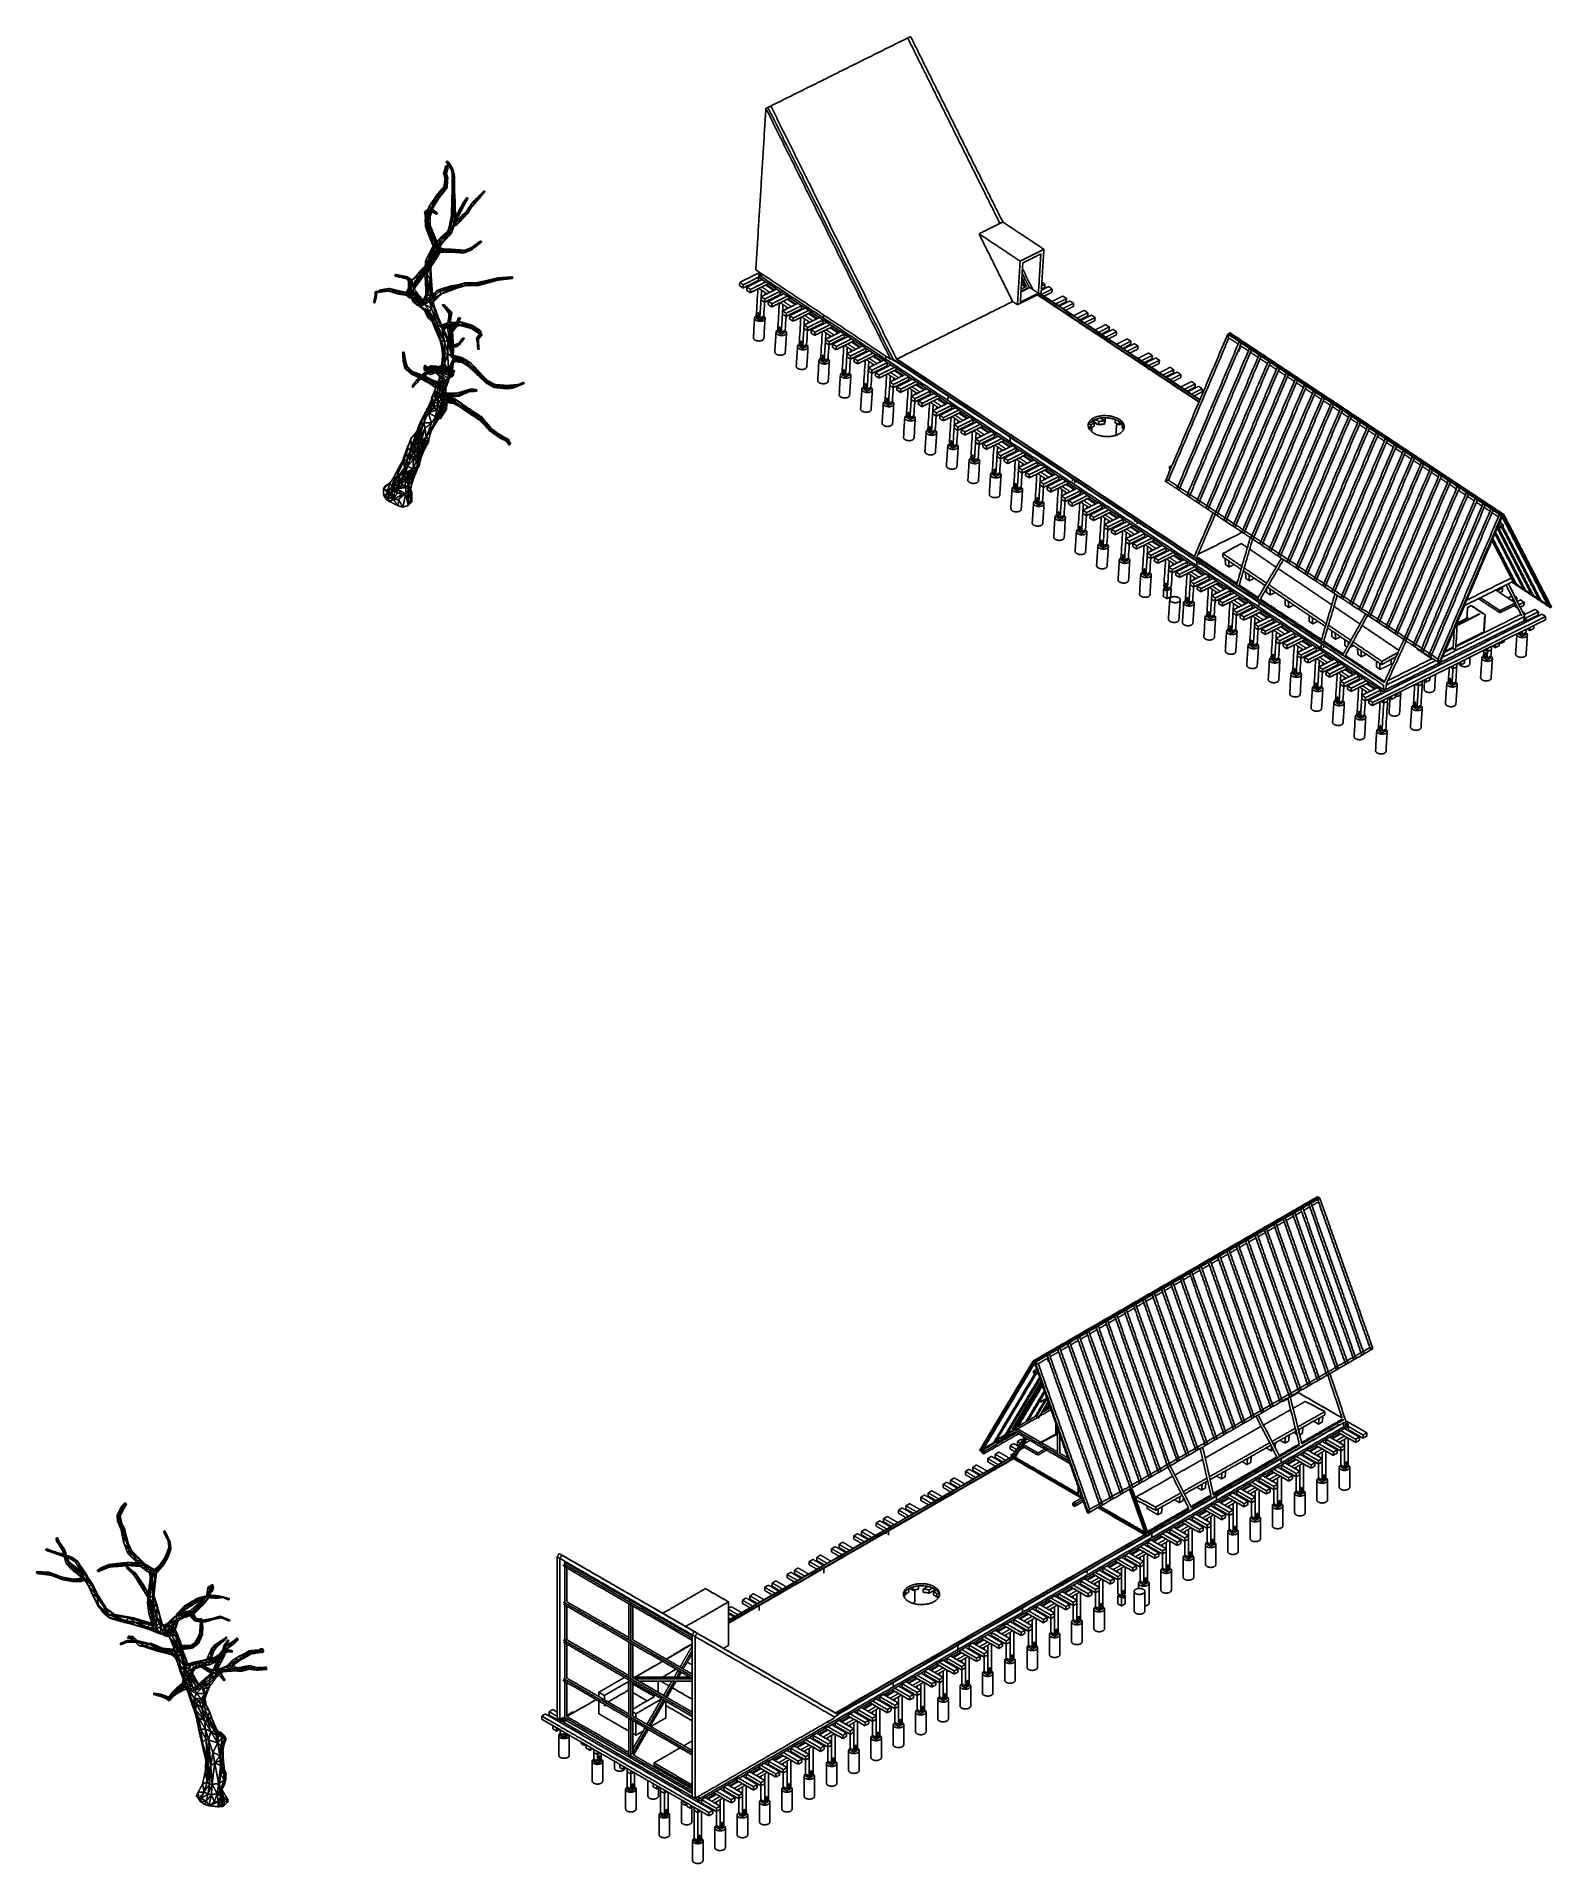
# Model space of a CAD drawing. Header units: centimetres. Extents: x 7653 to 15270, y 5751 to 14937.
import ezdxf

# ---------------------------------------------------------------- set-up
doc = ezdxf.new("R2010")
doc.units = ezdxf.units.CM
for name, color, linetype, true_color in [('Make2D$Visible$Curves$base', 7, 'Continuous', 0x000000), ('Make2D$Visible$Curves$Base camas', 7, 'Continuous', 0x000000), ('Make2D$Visible$Curves$Default', 7, 'Continuous', 0x000000), ('Make2D$Visible$Curves$Duchas', 7, 'Continuous', 0x000000), ('Make2D$Visible$Curves$estructura', 7, 'Continuous', 0x402a2a), ('Make2D$Visible$Curves$Extras', 7, 'Continuous', 0x000000), ('Make2D$Visible$Curves$Layer0', 7, 'Continuous', 0x000000), ('Make2D$Visible$Curves$Mesa y bancas', 7, 'Continuous', 0x000000), ('Make2D$Visible$Curves$Segundo piso', 7, 'Continuous', 0x000000), ('Make2D$Visible$Curves$techo', 7, 'Continuous', 0x000000)]:
    doc.layers.add(name, color=color, linetype=linetype, true_color=true_color)

msp = doc.modelspace()

# ---------------------------------------------------------------- linework, layer by layer
at = {"layer": 'Make2D$Visible$Curves$base'}
for points, degree in [([(11187.6, 13684.9), (11188.1, 13693), (11188.6, 13701)], 2), ([(11288.9, 13750.9), (11238.7, 13726), (11188.6, 13701)], 2), ([(11188.6, 13701), (11194.6, 13697.1), (11200.6, 13693.1), (11206.6, 13689.1)], 3), ([(11205.6, 13673), (11244.2, 13692.2), (11282.9, 13711.4)], 2), ([(11205.6, 13673), (11206.1, 13681), (11206.6, 13689.1)], 2), ([(11206.6, 13689.1), (11245.2, 13708.3), (11283.9, 13727.5)], 2), ([(11301.8, 13715.6), (11263.2, 13696.4), (11224.6, 13677.2)], 2), ([(11241.5, 13649.1), (11287.4, 13671.9), (11333.3, 13694.7)], 2), ([(11242.5, 13665.2), (11281.2, 13684.4), (11319.8, 13703.6)], 2), ([(11249, 13694.6), (11251.3, 13693.1), (11253.5, 13691.6)], 2), ([(11263.5, 13701.8), (11265.8, 13700.3), (11268, 13698.8)], 2), ([(11282.9, 13711.4), (11283.2, 13716.7), (11283.5, 13722.1), (11283.9, 13727.5)], 3), ([(11287.4, 13708.4), (11285.1, 13709.9), (11282.9, 13711.4)], 2), ([(11284.5, 13738.3), (11284.2, 13732.9), (11283.9, 13727.5)], 2), ([(11283.9, 13727.5), (12856.9, 12683.4), (14429.9, 11639.2)], 2), ([(11297.3, 13744.6), (11290.9, 13741.5), (11284.5, 13738.3)], 2), ([(11284.5, 13738.3), (12857.5, 12694.1), (14430.5, 11650)], 2), ([(11297.9, 13744.9), (11297.9, 13744.9), (11297.9, 13744.9)], 2), ([(11323.6, 13689.9), (11343.9, 13676.5), (11364.1, 13663)], 2), ([(12619.1, 13682.3), (12612.1, 13686.9), (12605, 13691.6)], 2), ([(12622, 13745.6), (12622, 13745.6), (12622, 13745.6)], 2), ([(12706.4, 13683.2), (12714.9, 13687.4), (12723.3, 13691.6)], 2), ([(12723.3, 13691.6), (12718.1, 13695.1), (12712.8, 13698.5), (12707.6, 13702)], 3), ([(12723.3, 13691.6), (12722.8, 13683.5), (12722.3, 13675.5)], 2), ([(11187.6, 13684.9), (11193.6, 13680.9), (11199.6, 13676.9), (11205.6, 13673)], 3), ([(11223.5, 13661), (11224, 13669.1), (11224.6, 13677.2)], 2), ([(11223.5, 13661), (11229.5, 13657), (11235.5, 13653.1), (11241.5, 13649.1)], 3), ([(11224.6, 13677.2), (11230.5, 13673.2), (11236.5, 13669.2), (11242.5, 13665.2)], 3), ([(11241.5, 13649.1), (11242, 13657.2), (11242.5, 13665.2)], 2), ([(11271.8, 13533.7), (11274.6, 13578.6), (11277.4, 13623.4), (11280.2, 13668.3)], 3), ([(11285, 13670.7), (11305.2, 13657.3), (11325.4, 13643.8)], 2), ([(11289.7, 13521.8), (11291.6, 13552.3), (11293.5, 13582.8), (11295.5, 13613.3)], 3), ([(11295.5, 13613.3), (11296, 13621.4), (11296.5, 13629.4)], 2), ([(11295.5, 13613.3), (11301.4, 13609.3), (11307.4, 13605.3), (11313.4, 13601.4)], 3), ([(11373.8, 13667.9), (11335.1, 13648.6), (11296.5, 13629.4)], 2), ([(11296.5, 13629.4), (11297.1, 13640.2), (11297.8, 13651), (11298.5, 13661.7)], 3), ([(11296.5, 13629.4), (11302.5, 13625.5), (11308.4, 13621.5), (11314.4, 13617.5)], 3), ([(11299.5, 13677.9), (11319.7, 13664.5), (11339.9, 13651)], 2), ([(11309.1, 13531.4), (11310.5, 13554.7), (11312, 13578), (11313.4, 13601.4)], 3), ([(11313.4, 13601.4), (11352.1, 13620.6), (11390.7, 13639.8)], 2), ([(11313.4, 13601.4), (11313.9, 13609.4), (11314.4, 13617.5)], 2), ([(11314.4, 13617.5), (11353.1, 13636.7), (11391.7, 13655.9)], 2), ([(11315.8, 13639), (11316, 13642.6), (11316.2, 13646.2), (11316.5, 13649.8)], 3), ([(11359.3, 13660.6), (11339, 13674.1), (11318.8, 13687.5)], 2), ([(11331.4, 13589.4), (11331.9, 13597.5), (11332.4, 13605.6)], 2), ([(11409.7, 13644), (11371.1, 13624.8), (11332.4, 13605.6)], 2), ([(11332.4, 13605.6), (11338.4, 13601.6), (11344.4, 13597.6), (11350.4, 13593.6)], 3), ([(11349.4, 13577.5), (11395.3, 13600.3), (11441.2, 13623.1)], 2), ([(11350.4, 13593.6), (11389, 13612.8), (11427.7, 13632.1)], 2), ([(11356.9, 13623), (11359.2, 13621.5), (11361.4, 13620)], 2), ([(11371.4, 13630.2), (11373.6, 13628.7), (11375.9, 13627.2)], 2), ([(11379.6, 13462.1), (11382.4, 13507), (11385.2, 13551.8), (11388, 13596.7)], 3), ([(11390.7, 13639.8), (11391.1, 13645.2), (11391.4, 13650.5), (11391.7, 13655.9)], 3), ([(11395.2, 13636.8), (11393, 13638.3), (11390.7, 13639.8)], 2), ([(11392.9, 13599.1), (11413.1, 13585.7), (11433.3, 13572.2)], 2), ([(11481.6, 13596.3), (11443, 13577), (11404.3, 13557.8)], 2), ([(11407.4, 13606.3), (11427.6, 13592.9), (11447.8, 13579.4)], 2), ([(11467.1, 13589.1), (11446.9, 13602.5), (11426.7, 13615.9)], 2), ([(11431.5, 13618.3), (11451.7, 13604.9), (11472, 13591.5)], 2), ([(11437.2, 13608.9), (11437.3, 13610.7), (11437.4, 13612.5), (11437.5, 13614.3)], 3), ([(12625.1, 13678.3), (12625.1, 13678.3), (12625.1, 13678.3)], 2), ([(12931.9, 13474.6), (12808.3, 13556.7), (12684.8, 13638.7)], 2), ([(12691.6, 13634.1), (12691.7, 13634.2), (12691.7, 13634.2)], 2), ([(12705, 13640.8), (12732.1, 13654.3), (12759.2, 13667.7)], 2), ([(12741.3, 13679.7), (12723.2, 13670.7), (12705.1, 13661.7)], 2), ([(12705.1, 13625.2), (12705.2, 13625.2), (12705.2, 13625.3)], 2), ([(12705.4, 13667.1), (12713.9, 13671.3), (12722.3, 13675.5)], 2), ([(12718.5, 13631.9), (12738.4, 13641.7), (12758.2, 13651.6)], 2), ([(12759.2, 13667.7), (12753.2, 13671.7), (12747.3, 13675.7), (12741.3, 13679.7)], 3), ([(12745.7, 13598.4), (12745.6, 13598.4), (12745.5, 13598.3)], 2), ([(12759.2, 13667.7), (12758.7, 13659.7), (12758.2, 13651.6)], 2), ([(12813.2, 13631.9), (12786.1, 13618.5), (12758.9, 13605)], 2), ([(12776.9, 13593.1), (12804, 13606.5), (12831.1, 13620)], 2), ([(12790.4, 13584.1), (12810.3, 13594), (12830.1, 13603.9)], 2), ([(12849.1, 13608.1), (12822, 13594.6), (12794.9, 13581.1)], 2), ([(12812.9, 13569.2), (12840, 13582.7), (12867.1, 13596.1)], 2), ([(12831.1, 13620), (12825.2, 13624), (12819.2, 13628), (12813.2, 13631.9)], 3), ([(12831.1, 13620), (12830.6, 13611.9), (12830.1, 13603.9)], 2), ([(12867.1, 13596.1), (12861.1, 13600.1), (12855.1, 13604.1), (12849.1, 13608.1)], 3), ([(12867.1, 13596.1), (12866.6, 13588.1), (12866.1, 13580)], 2), ([(11257.1, 13423.3), (11259.2, 13456.3), (11261.2, 13489.3), (11263.3, 13522.3)], 3), ([(11271, 13521.9), (11271.1, 13522.9), (11271.2, 13524)], 2), ([(11289, 13509.9), (11280, 13515.9), (11271, 13521.9)], 2), ([(11279.8, 13528.3), (11275.5, 13526.2), (11271.2, 13524)], 2), ([(11271.2, 13524), (11280.1, 13518), (11289.1, 13512.1)], 2), ([(11289.7, 13521.8), (11280.7, 13527.7), (11271.8, 13533.7)], 2), ([(11279.1, 13516.5), (11279.5, 13522.4), (11279.8, 13528.3)], 2), ([(11281.2, 13549.9), (11280.5, 13539.1), (11279.8, 13528.3)], 2), ([(11280.9, 13515.3), (11281.3, 13521.2), (11281.6, 13527.1)], 2), ([(11283, 13548.7), (11282.4, 13549.1), (11281.8, 13549.5), (11281.2, 13549.9)], 3), ([(11283, 13548.7), (11282.3, 13537.9), (11281.6, 13527.1)], 2), ([(11308.3, 13519.5), (11298.7, 13514.7), (11289, 13509.9)], 2), ([(11289, 13509.9), (11289.1, 13511), (11289.1, 13512.1)], 2), ([(11289.1, 13512.1), (11298.8, 13516.9), (11308.5, 13521.7)], 2), ([(11309.1, 13531.4), (11299.4, 13526.6), (11289.7, 13521.8)], 2), ([(11308.5, 13521.7), (11304.4, 13524.4), (11300.4, 13527)], 2), ([(11308.5, 13521.7), (11308.4, 13520.6), (11308.3, 13519.5)], 2), ([(11316, 13519), (11314, 13486), (11311.9, 13453), (11309.9, 13420)], 3), ([(11331.4, 13589.4), (11337.4, 13585.4), (11343.4, 13581.5), (11349.4, 13577.5)], 3), ([(11349.4, 13577.5), (11349.9, 13585.6), (11350.4, 13593.6)], 2), ([(11397.6, 13450.2), (11399.5, 13480.7), (11401.4, 13511.2), (11403.3, 13541.7)], 3), ([(11403.3, 13541.7), (11403.8, 13549.8), (11404.3, 13557.8)], 2), ([(11403.3, 13541.7), (11409.3, 13537.7), (11415.3, 13533.7), (11421.3, 13529.8)], 3), ([(11404.3, 13557.8), (11405, 13568.6), (11405.7, 13579.4), (11406.3, 13590.1)], 3), ([(11404.3, 13557.8), (11410.3, 13553.9), (11416.3, 13549.9), (11422.3, 13545.9)], 3), ([(11416.9, 13459.8), (11418.4, 13483.1), (11419.8, 13506.4), (11421.3, 13529.8)], 3), ([(11421.3, 13529.8), (11459.9, 13549), (11498.6, 13568.2)], 2), ([(11421.3, 13529.8), (11421.8, 13537.8), (11422.3, 13545.9)], 2), ([(11422.3, 13545.9), (11460.9, 13565.1), (11499.6, 13584.3)], 2), ([(11423.6, 13567.4), (11423.9, 13571), (11424.1, 13574.6), (11424.3, 13578.2)], 3), ([(11439.3, 13517.8), (11439.8, 13525.9), (11440.3, 13534)], 2), ([(11439.3, 13517.8), (11445.3, 13513.8), (11451.3, 13509.9), (11457.2, 13505.9)], 3), ([(11517.6, 13572.4), (11478.9, 13553.2), (11440.3, 13534)], 2), ([(11440.3, 13534), (11446.3, 13530), (11452.3, 13526), (11458.3, 13522)], 3), ([(11457.2, 13505.9), (11503.1, 13528.7), (11549, 13551.5)], 2), ([(11457.2, 13505.9), (11457.8, 13514), (11458.3, 13522)], 2), ([(11458.3, 13522), (11496.9, 13541.2), (11535.6, 13560.5)], 2), ([(11464.8, 13551.4), (11467, 13549.9), (11469.3, 13548.4)], 2), ([(11479.3, 13558.6), (11481.5, 13557.1), (11483.8, 13555.6)], 2), ([(11487.5, 13390.5), (11490.3, 13435.4), (11493.1, 13480.2), (11495.9, 13525.1)], 3), ([(11498.6, 13568.2), (11498.9, 13573.6), (11499.3, 13578.9), (11499.6, 13584.3)], 3), ([(11503.1, 13565.2), (11500.8, 13566.7), (11498.6, 13568.2)], 2), ([(11500.7, 13527.5), (11520.9, 13514.1), (11541.2, 13500.6)], 2), ([(11589.5, 13524.7), (11550.8, 13505.5), (11512.2, 13486.2)], 2), ([(11512.2, 13486.2), (11512.9, 13497), (11513.5, 13507.8), (11514.2, 13518.5)], 3), ([(11515.2, 13534.7), (11535.4, 13521.3), (11555.7, 13507.9)], 2), ([(11530.2, 13474.3), (11568.8, 13493.5), (11607.5, 13512.7)], 2), ([(11531.5, 13495.8), (11531.7, 13499.4), (11532, 13503), (11532.2, 13506.6)], 3), ([(11575, 13517.5), (11554.8, 13530.9), (11534.5, 13544.3)], 2), ([(11539.4, 13546.7), (11559.6, 13533.3), (11579.8, 13519.9)], 2), ([(11545.1, 13537.3), (11545.2, 13539.1), (11545.3, 13540.9), (11545.4, 13542.7)], 3), ([(11606.4, 13496.6), (11606.8, 13502), (11607.1, 13507.3), (11607.5, 13512.7)], 3), ([(12763.5, 13586.4), (12763.6, 13586.4), (12763.6, 13586.5)], 2), ([(12777, 13577.5), (12777.1, 13577.5), (12777.1, 13577.5)], 2), ([(12781.6, 13574.5), (12781.6, 13574.5), (12781.5, 13574.5)], 2), ([(12799.5, 13562.5), (12799.5, 13562.6), (12799.6, 13562.6)], 2), ([(12813, 13553.6), (12813, 13553.6), (12813.1, 13553.7)], 2), ([(12826.4, 13560.3), (12846.2, 13570.1), (12866.1, 13580)], 2), ([(12853.5, 13526.8), (12853.5, 13526.8), (12853.4, 13526.7)], 2), ([(12921, 13560.3), (12893.9, 13546.9), (12866.8, 13533.4)], 2), ([(12871.4, 13514.8), (12871.4, 13514.8), (12871.5, 13514.9)], 2), ([(12884.8, 13521.5), (12911.9, 13534.9), (12939, 13548.4)], 2), ([(12884.9, 13505.9), (12884.9, 13505.9), (12885, 13505.9)], 2), ([(12898.3, 13512.5), (12918.1, 13522.4), (12938, 13532.3)], 2), ([(12957, 13536.5), (12929.9, 13523), (12902.8, 13509.5)], 2), ([(12920.7, 13497.6), (12947.9, 13511.1), (12975, 13524.5)], 2), ([(12939, 13548.4), (12933, 13552.4), (12927, 13556.4), (12921, 13560.3)], 3), ([(12934.2, 13488.7), (12954.1, 13498.5), (12974, 13508.4)], 2), ([(12939, 13548.4), (12938.5, 13540.3), (12938, 13532.3)], 2), ([(12975, 13524.5), (12969, 13528.5), (12963, 13532.5), (12957, 13536.5)], 3), ([(12975, 13524.5), (12974.5, 13516.5), (12974, 13508.4)], 2), ([(11365, 13351.7), (11367, 13384.7), (11369.1, 13417.7), (11371.2, 13450.7)], 3), ([(11387.7, 13456.7), (11383.4, 13454.6), (11379, 13452.4)], 2), ([(11379, 13452.4), (11388, 13446.4), (11397, 13440.5)], 2), ([(11397.6, 13450.2), (11388.6, 13456.1), (11379.6, 13462.1)], 2), ([(11387.1, 13447), (11387.4, 13451.9), (11387.7, 13456.7)], 2), ([(11389.1, 13478.3), (11388.4, 13467.5), (11387.7, 13456.7)], 2), ([(11388.9, 13445.8), (11389.2, 13450.7), (11389.5, 13455.5)], 2), ([(11390.9, 13477.1), (11390.3, 13477.5), (11389.7, 13477.9), (11389.1, 13478.3)], 3), ([(11390.9, 13477.1), (11390.2, 13466.3), (11389.5, 13455.5)], 2), ([(11397, 13440.5), (11406.7, 13445.3), (11416.3, 13450.1)], 2), ([(11416.9, 13459.8), (11407.3, 13455), (11397.6, 13450.2)], 2), ([(11416.3, 13450.1), (11412.3, 13452.8), (11408.2, 13455.4)], 2), ([(11423.9, 13447.4), (11421.8, 13414.4), (11419.8, 13381.4), (11417.7, 13348.4)], 3), ([(11505.5, 13378.6), (11507.4, 13409.1), (11509.3, 13439.6), (11511.2, 13470.1)], 3), ([(11511.2, 13470.1), (11511.7, 13478.2), (11512.2, 13486.2)], 2), ([(11511.2, 13470.1), (11517.2, 13466.1), (11523.2, 13462.1), (11529.2, 13458.2)], 3), ([(11512.2, 13486.2), (11518.2, 13482.3), (11524.2, 13478.3), (11530.2, 13474.3)], 3), ([(11524.8, 13388.2), (11526.2, 13411.5), (11527.7, 13434.8), (11529.2, 13458.2)], 3), ([(11529.2, 13458.2), (11567.8, 13477.4), (11606.5, 13496.6)], 2), ([(11529.2, 13458.2), (11529.7, 13466.2), (11530.2, 13474.3)], 2), ([(11547.1, 13446.2), (11547.6, 13454.3), (11548.1, 13462.4)], 2), ([(11547.1, 13446.2), (11553.1, 13442.3), (11559.1, 13438.3), (11565.1, 13434.3)], 3), ([(11625.4, 13500.8), (11586.8, 13481.6), (11548.1, 13462.4)], 2), ([(11548.1, 13462.4), (11554.1, 13458.4), (11560.1, 13454.4), (11566.1, 13450.4)], 3), ([(11565.1, 13434.3), (11611, 13457.1), (11656.9, 13479.9)], 2), ([(11565.1, 13434.3), (11565.6, 13442.4), (11566.1, 13450.4)], 2), ([(11566.1, 13450.4), (11604.8, 13469.7), (11643.4, 13488.9)], 2), ([(11572.6, 13479.8), (11574.9, 13478.3), (11577.1, 13476.8)], 2), ([(11587.1, 13487), (11589.4, 13485.5), (11591.6, 13484)], 2), ([(11595.3, 13318.9), (11598.1, 13363.8), (11601, 13408.6), (11603.8, 13453.5)], 3), ([(11610.9, 13493.6), (11608.7, 13495.1), (11606.4, 13496.6)], 2), ([(11608.6, 13455.9), (11628.8, 13442.5), (11649, 13429.1)], 2), ([(11619, 13398.5), (11619.5, 13406.6), (11620.1, 13414.6)], 2), ([(11697.3, 13453.1), (11658.7, 13433.9), (11620.1, 13414.6)], 2), ([(11620.1, 13414.6), (11620.7, 13425.4), (11621.4, 13436.2), (11622.1, 13447)], 3), ([(11620.1, 13414.6), (11626, 13410.7), (11632, 13406.7), (11638, 13402.7)], 3), ([(11623.1, 13463.1), (11643.3, 13449.7), (11663.5, 13436.3)], 2), ([(11637, 13386.6), (11675.7, 13405.8), (11714.3, 13425)], 2), ([(11638, 13402.7), (11676.7, 13421.9), (11715.3, 13441.1)], 2), ([(11639.4, 13424.2), (11639.6, 13427.8), (11639.8, 13431.4), (11640, 13435)], 3), ([(11682.9, 13445.9), (11662.6, 13459.3), (11642.4, 13472.7)], 2), ([(11647.2, 13475.1), (11667.5, 13461.7), (11687.7, 13448.3)], 2), ([(11652.9, 13465.7), (11653, 13467.5), (11653.2, 13469.3), (11653.3, 13471.1)], 3), ([(11733.3, 13429.2), (11694.7, 13410), (11656, 13390.8)], 2), ([(11674, 13378.8), (11712.6, 13398.1), (11751.3, 13417.3)], 2), ([(11695, 13415.4), (11697.2, 13413.9), (11699.5, 13412.4)], 2), ([(11714.3, 13425), (11714.6, 13430.4), (11715, 13435.7), (11715.3, 13441.1)], 3), ([(11718.8, 13422), (11716.6, 13423.5), (11714.3, 13425)], 2), ([(12889.5, 13502.9), (12889.4, 13502.9), (12889.4, 13502.9)], 2), ([(12907.3, 13490.9), (12907.4, 13491), (12907.5, 13491)], 2), ([(12920.8, 13482), (12920.9, 13482), (12920.9, 13482.1)], 2), ([(13244.7, 13267), (13094.3, 13366.8), (12943.9, 13466.7)], 2), ([(12961.4, 13455.2), (12961.3, 13455.2), (12961.3, 13455.1)], 2), ([(13028.9, 13488.8), (13001.8, 13475.3), (12974.7, 13461.8)], 2), ([(12979.2, 13443.2), (12979.3, 13443.2), (12979.4, 13443.3)], 2), ([(12992.6, 13449.9), (13019.8, 13463.3), (13046.9, 13476.8)], 2), ([(12992.7, 13434.3), (12992.8, 13434.3), (12992.8, 13434.3)], 2), ([(12997.3, 13431.3), (12997.3, 13431.3), (12997.2, 13431.3)], 2), ([(13006.1, 13440.9), (13026, 13450.8), (13045.9, 13460.7)], 2), ([(13064.8, 13464.9), (13037.7, 13451.4), (13010.6, 13437.9)], 2), ([(13015.2, 13419.3), (13015.3, 13419.4), (13015.3, 13419.4)], 2), ([(13028.6, 13426), (13055.7, 13439.5), (13082.8, 13453)], 2), ([(13046.9, 13476.8), (13040.9, 13480.8), (13034.9, 13484.8), (13028.9, 13488.8)], 3), ([(13042.1, 13417.1), (13062, 13426.9), (13081.8, 13436.8)], 2), ([(13046.9, 13476.8), (13046.4, 13468.7), (13045.9, 13460.7)], 2), ([(13082.8, 13453), (13076.8, 13456.9), (13070.8, 13460.9), (13064.8, 13464.9)], 3), ([(13082.8, 13453), (13082.3, 13444.9), (13081.8, 13436.8)], 2), ([(13136.8, 13417.2), (13109.6, 13403.7), (13082.5, 13390.2)], 2), ([(13154.7, 13405.2), (13148.7, 13409.2), (13142.7, 13413.2), (13136.8, 13417.2)], 3), ([(11472.8, 13280.1), (11474.9, 13313.1), (11477, 13346.1), (11479, 13379.1)], 3), ([(11495.6, 13385.1), (11491.2, 13383), (11486.9, 13380.8)], 2), ([(11486.9, 13380.8), (11495.9, 13374.8), (11504.9, 13368.9)], 2), ([(11505.5, 13378.6), (11496.5, 13384.5), (11487.5, 13390.5)], 2), ([(11495, 13375.4), (11495.3, 13380.3), (11495.6, 13385.1)], 2), ([(11496.9, 13406.7), (11496.2, 13395.9), (11495.6, 13385.1)], 2), ([(11496.8, 13374.2), (11497.1, 13379.1), (11497.4, 13383.9)], 2), ([(11498.7, 13405.5), (11498.1, 13405.9), (11497.5, 13406.3), (11496.9, 13406.7)], 3), ([(11498.7, 13405.5), (11498, 13394.7), (11497.4, 13383.9)], 2), ([(11504.9, 13368.9), (11514.5, 13373.7), (11524.2, 13378.5)], 2), ([(11524.8, 13388.2), (11515.1, 13383.4), (11505.5, 13378.6)], 2), ([(11524.2, 13378.5), (11520.1, 13381.2), (11516.1, 13383.9)], 2), ([(11531.8, 13375.8), (11529.7, 13342.8), (11527.6, 13309.8), (11525.6, 13276.8)], 3), ([(11604.8, 13335.1), (11604.1, 13324.3), (11603.4, 13313.5)], 2), ([(11606.6, 13333.9), (11606, 13334.3), (11605.4, 13334.7), (11604.8, 13335.1)], 3), ([(11606.6, 13333.9), (11605.9, 13323.1), (11605.2, 13312.3)], 2), ([(11613.3, 13307), (11615.2, 13337.5), (11617.1, 13368), (11619, 13398.5)], 3), ([(11619, 13398.5), (11625, 13394.5), (11631, 13390.5), (11637, 13386.6)], 3), ([(11632.6, 13316.6), (11634.1, 13339.9), (11635.6, 13363.2), (11637, 13386.6)], 3), ([(11637, 13386.6), (11637.5, 13394.6), (11638, 13402.7)], 2), ([(11655, 13374.6), (11655.5, 13382.7), (11656, 13390.8)], 2), ([(11655, 13374.6), (11661, 13370.7), (11667, 13366.7), (11673, 13362.7)], 3), ([(11656, 13390.8), (11662, 13386.8), (11668, 13382.8), (11674, 13378.8)], 3), ([(11673, 13362.7), (11718.9, 13385.5), (11764.8, 13408.3)], 2), ([(11673, 13362.7), (11673.5, 13370.8), (11674, 13378.8)], 2), ([(11680.5, 13408.2), (11682.7, 13406.7), (11685, 13405.2)], 2), ([(11703.2, 13247.3), (11706, 13292.2), (11708.8, 13337), (11711.6, 13381.9)], 3), ([(11716.5, 13384.3), (11736.7, 13370.9), (11756.9, 13357.5)], 2), ([(11721.2, 13235.4), (11723.1, 13265.9), (11725, 13296.4), (11726.9, 13326.9)], 3), ([(11726.9, 13326.9), (11727.4, 13335), (11727.9, 13343)], 2), ([(11726.9, 13326.9), (11732.9, 13322.9), (11738.9, 13318.9), (11744.9, 13315)], 3), ([(11805.2, 13381.5), (11766.6, 13362.3), (11727.9, 13343)], 2), ([(11727.9, 13343), (11728.6, 13353.8), (11729.3, 13364.6), (11729.9, 13375.4)], 3), ([(11727.9, 13343), (11733.9, 13339.1), (11739.9, 13335.1), (11745.9, 13331.1)], 3), ([(11730.9, 13391.5), (11751.2, 13378.1), (11771.4, 13364.7)], 2), ([(11744.9, 13315), (11783.5, 13334.2), (11822.2, 13353.4)], 2), ([(11744.9, 13315), (11745.4, 13323), (11745.9, 13331.1)], 2), ([(11745.9, 13331.1), (11784.5, 13350.3), (11823.2, 13369.5)], 2), ([(11747.2, 13352.7), (11747.5, 13356.2), (11747.7, 13359.8), (11747.9, 13363.4)], 3), ([(11790.7, 13374.3), (11770.5, 13387.7), (11750.3, 13401.1)], 2), ([(11755.1, 13403.5), (11775.3, 13390.1), (11795.5, 13376.7)], 2), ([(11760.8, 13394.1), (11760.9, 13395.9), (11761, 13397.7), (11761.1, 13399.5)], 3), ([(11841.2, 13357.6), (11802.5, 13338.4), (11763.9, 13319.2)], 2), ([(11780.8, 13291.1), (11826.7, 13313.9), (11872.6, 13336.7)], 2), ([(11781.8, 13307.2), (11820.5, 13326.5), (11859.1, 13345.7)], 2), ([(11788.4, 13336.6), (11790.6, 13335.1), (11792.9, 13333.6)], 2), ([(11802.8, 13343.8), (11805.1, 13342.3), (11807.3, 13340.8)], 2), ([(11822.2, 13353.4), (11822.5, 13358.8), (11822.8, 13364.1), (11823.2, 13369.5)], 3), ([(11826.7, 13350.4), (11824.4, 13351.9), (11822.2, 13353.4)], 2), ([(11898.6, 13302.7), (11878.4, 13316.1), (11858.1, 13329.5)], 2), ([(11863, 13331.9), (11883.2, 13318.5), (11903.4, 13305.1)], 2), ([(11868.7, 13322.5), (11868.8, 13324.3), (11868.9, 13326.1), (11869, 13327.9)], 3), ([(13028.7, 13410.4), (13028.7, 13410.4), (13028.8, 13410.5)], 2), ([(13069.2, 13383.6), (13069.2, 13383.6), (13069.1, 13383.5)], 2), ([(13087.1, 13371.6), (13087.2, 13371.6), (13087.2, 13371.7)], 2), ([(13100.5, 13378.3), (13127.6, 13391.7), (13154.7, 13405.2)], 2), ([(13100.6, 13362.7), (13100.6, 13362.7), (13100.7, 13362.7)], 2), ([(13105.2, 13359.7), (13105.1, 13359.7), (13105.1, 13359.7)], 2), ([(13114, 13369.3), (13133.9, 13379.2), (13153.7, 13389.1)], 2), ([(13172.7, 13393.3), (13145.6, 13379.8), (13118.5, 13366.3)], 2), ([(13123.1, 13347.7), (13123.1, 13347.8), (13123.2, 13347.8)], 2), ([(13136.5, 13354.4), (13163.6, 13367.9), (13190.7, 13381.4)], 2), ([(13136.5, 13338.8), (13136.6, 13338.8), (13136.7, 13338.9)], 2), ([(13149.9, 13345.5), (13169.8, 13355.3), (13189.7, 13365.2)], 2), ([(13154.7, 13405.2), (13154.2, 13397.1), (13153.7, 13389.1)], 2), ([(13190.7, 13381.4), (13184.7, 13385.3), (13178.7, 13389.3), (13172.7, 13393.3)], 3), ([(13190.7, 13381.4), (13190.2, 13373.3), (13189.7, 13365.2)], 2), ([(13244.6, 13345.6), (13217.5, 13332.1), (13190.4, 13318.6)], 2), ([(13208.4, 13306.7), (13235.5, 13320.1), (13262.6, 13333.6)], 2), ([(13280.6, 13321.7), (13253.5, 13308.2), (13226.3, 13294.7)], 2), ([(13262.6, 13333.6), (13256.6, 13337.6), (13250.6, 13341.6), (13244.6, 13345.6)], 3), ([(13262.6, 13333.6), (13262.1, 13325.5), (13261.6, 13317.5)], 2), ([(13298.5, 13309.8), (13292.6, 13313.7), (13286.6, 13317.7), (13280.6, 13321.7)], 3), ([(11580.7, 13208.5), (11582.8, 13241.5), (11584.8, 13274.5), (11586.9, 13307.5)], 3), ([(11603.4, 13313.5), (11599.1, 13311.4), (11594.7, 13309.2)], 2), ([(11594.7, 13309.2), (11603.7, 13303.2), (11612.7, 13297.3)], 2), ([(11613.3, 13307), (11604.3, 13312.9), (11595.3, 13318.9)], 2), ([(11602.8, 13303.8), (11603.1, 13308.7), (11603.4, 13313.5)], 2), ([(11604.6, 13302.7), (11604.9, 13307.5), (11605.2, 13312.3)], 2), ([(11612.7, 13297.3), (11622.4, 13302.1), (11632, 13306.9)], 2), ([(11632.6, 13316.6), (11623, 13311.8), (11613.3, 13307)], 2), ([(11632, 13306.9), (11628, 13309.6), (11623.9, 13312.3)], 2), ([(11639.6, 13304.2), (11637.6, 13271.2), (11635.5, 13238.2), (11633.4, 13205.2)], 3), ([(11688.6, 13136.9), (11690.6, 13169.9), (11692.7, 13202.9), (11694.7, 13235.9)], 3), ([(11711.3, 13241.9), (11707, 13239.8), (11702.6, 13237.6)], 2), ([(11702.6, 13237.6), (11711.6, 13231.6), (11720.6, 13225.7)], 2), ([(11721.2, 13235.4), (11712.2, 13241.3), (11703.2, 13247.3)], 2), ([(11710.7, 13232.2), (11711, 13237.1), (11711.3, 13241.9)], 2), ([(11712.6, 13263.5), (11712, 13252.7), (11711.3, 13241.9)], 2), ([(11712.5, 13231.1), (11712.8, 13235.9), (11713.1, 13240.7)], 2), ([(11714.4, 13262.3), (11713.8, 13262.7), (11713.2, 13263.1), (11712.6, 13263.5)], 3), ([(11714.4, 13262.3), (11713.8, 13251.5), (11713.1, 13240.7)], 2), ([(11720.6, 13225.7), (11730.2, 13230.5), (11739.9, 13235.3)], 2), ([(11740.5, 13245), (11730.8, 13240.2), (11721.2, 13235.4)], 2), ([(11731.8, 13240.7), (11731.8, 13240.7), (11731.8, 13240.7)], 2), ([(11739.9, 13235.3), (11735.9, 13238), (11731.8, 13240.7)], 2), ([(11740.5, 13245), (11742, 13268.3), (11743.4, 13291.6), (11744.9, 13315)], 3), ([(11747.5, 13232.6), (11745.4, 13199.6), (11743.4, 13166.6), (11741.3, 13133.6)], 3), ([(11762.9, 13303), (11763.4, 13311.1), (11763.9, 13319.2)], 2), ([(11762.9, 13303), (11768.9, 13299.1), (11774.8, 13295.1), (11780.8, 13291.1)], 3), ([(11763.9, 13319.2), (11769.9, 13315.2), (11775.9, 13311.2), (11781.8, 13307.2)], 3), ([(11780.8, 13291.1), (11781.3, 13299.2), (11781.8, 13307.2)], 2), ([(11811.1, 13175.7), (11813.9, 13220.6), (11816.7, 13265.4), (11819.5, 13310.3)], 3), ([(11824.3, 13312.7), (11844.5, 13299.3), (11864.8, 13285.9)], 2), ([(11829, 13163.8), (11831, 13194.3), (11832.9, 13224.8), (11834.8, 13255.3)], 3), ([(11834.8, 13255.3), (11835.3, 13263.4), (11835.8, 13271.5)], 2), ([(11834.8, 13255.3), (11840.8, 13251.3), (11846.8, 13247.3), (11852.7, 13243.4)], 3), ([(11913.1, 13309.9), (11874.4, 13290.7), (11835.8, 13271.5)], 2), ([(11835.8, 13271.5), (11836.4, 13282.2), (11837.1, 13293), (11837.8, 13303.8)], 3), ([(11835.8, 13271.5), (11841.8, 13267.5), (11847.8, 13263.5), (11853.8, 13259.5)], 3), ([(11838.8, 13319.9), (11859, 13306.5), (11879.3, 13293.1)], 2), ([(11848.4, 13173.4), (11849.8, 13196.7), (11851.3, 13220), (11852.7, 13243.4)], 3), ([(11852.7, 13243.4), (11891.4, 13262.6), (11930, 13281.8)], 2), ([(11852.7, 13243.4), (11853.2, 13251.4), (11853.8, 13259.5)], 2), ([(11853.8, 13259.5), (11892.4, 13278.7), (11931, 13297.9)], 2), ([(11855.1, 13281.1), (11855.3, 13284.6), (11855.5, 13288.2), (11855.8, 13291.8)], 3), ([(11870.7, 13231.4), (11871.2, 13239.5), (11871.7, 13247.6)], 2), ([(11870.7, 13231.4), (11876.7, 13227.5), (11882.7, 13223.5), (11888.7, 13219.5)], 3), ([(11949, 13286), (11910.4, 13266.8), (11871.7, 13247.6)], 2), ([(11871.7, 13247.6), (11877.7, 13243.6), (11883.7, 13239.6), (11889.7, 13235.7)], 3), ([(11888.7, 13219.5), (11934.6, 13242.3), (11980.5, 13265.1)], 2), ([(11888.7, 13219.5), (11889.2, 13227.6), (11889.7, 13235.7)], 2), ([(11889.7, 13235.7), (11928.4, 13254.9), (11967, 13274.1)], 2), ([(11896.2, 13265), (11898.5, 13263.5), (11900.7, 13262)], 2), ([(11910.7, 13272.2), (11913, 13270.7), (11915.2, 13269.2)], 2), ([(11918.9, 13104.1), (11921.7, 13149), (11924.5, 13193.8), (11927.3, 13238.7)], 3), ([(11930, 13281.8), (11930.4, 13287.2), (11930.7, 13292.5), (11931, 13297.9)], 3), ([(11934.5, 13278.8), (11932.3, 13280.3), (11930, 13281.8)], 2), ([(11932.2, 13241.1), (11952.4, 13227.7), (11972.6, 13214.3)], 2), ([(12020.9, 13238.3), (11982.3, 13219.1), (11943.6, 13199.9)], 2), ([(11943.6, 13199.9), (11944.3, 13210.6), (11945, 13221.4), (11945.7, 13232.2)], 3), ([(11946.7, 13248.3), (11966.9, 13234.9), (11987.1, 13221.5)], 2), ([(12006.4, 13231.1), (11986.2, 13244.5), (11966, 13257.9)], 2), ([(11970.8, 13260.3), (11991, 13246.9), (12011.3, 13233.5)], 2), ([(11976.5, 13250.9), (11976.6, 13252.7), (11976.7, 13254.5), (11976.9, 13256.3)], 3), ([(12028.4, 13233.3), (12028.4, 13233.3), (12028.4, 13233.3), (12028.4, 13233.3)], 3), ([(12050, 13252.7), (12050, 13252.7), (12050, 13252.7)], 2), ([(12081.5, 13231.8), (12081.5, 13231.8), (12081.5, 13231.8)], 2), ([(12086, 13228.9), (12086, 13228.9), (12086, 13228.9)], 2), ([(13177.1, 13312), (13177.1, 13312), (13177, 13311.9)], 2), ([(13195, 13300), (13195, 13300), (13195.1, 13300.1)], 2), ([(13208.4, 13291.1), (13208.5, 13291.1), (13208.6, 13291.1)], 2), ([(13213.1, 13288.1), (13213, 13288.1), (13212.9, 13288.1)], 2), ([(13221.9, 13297.7), (13241.7, 13307.6), (13261.6, 13317.5)], 2), ([(13230.9, 13276.1), (13231, 13276.2), (13231, 13276.2)], 2), ([(13244.3, 13282.8), (13271.4, 13296.3), (13298.5, 13309.8)], 2), ([(13244.4, 13267.2), (13244.5, 13267.2), (13244.5, 13267.3)], 2), ([(13497.4, 13099.3), (13377, 13179.2), (13256.7, 13259)], 2), ([(13257.8, 13273.9), (13277.7, 13283.7), (13297.5, 13293.6)], 2), ([(13285, 13240.4), (13284.9, 13240.4), (13284.9, 13240.3)], 2), ([(13298.5, 13309.8), (13298, 13301.7), (13297.5, 13293.6)], 2), ([(13352.5, 13274), (13325.4, 13260.5), (13298.3, 13247)], 2), ([(13302.8, 13228.4), (13302.9, 13228.4), (13303, 13228.5)], 2), ([(13316.2, 13235.1), (13343.3, 13248.5), (13370.5, 13262)], 2), ([(13329.7, 13226.1), (13349.6, 13236), (13369.4, 13245.9)], 2), ([(13388.4, 13250.1), (13361.3, 13236.6), (13334.2, 13223.1)], 2), ([(13352.2, 13211.2), (13379.3, 13224.7), (13406.4, 13238.2)], 2), ([(13370.5, 13262), (13364.5, 13266), (13358.5, 13270), (13352.5, 13274)], 3), ([(13370.5, 13262), (13370, 13253.9), (13369.4, 13245.9)], 2), ([(13406.4, 13238.2), (13400.4, 13242.1), (13394.4, 13246.1), (13388.4, 13250.1)], 3), ([(13406.4, 13238.2), (13405.9, 13230.1), (13405.4, 13222)], 2), ([(11796.4, 13065.3), (11798.5, 13098.3), (11800.5, 13131.3), (11802.6, 13164.3)], 3), ([(11819.2, 13170.3), (11814.8, 13168.2), (11810.5, 13166)], 2), ([(11810.5, 13166), (11819.5, 13160.1), (11828.4, 13154.1)], 2), ([(11829, 13163.8), (11820.1, 13169.7), (11811.1, 13175.7)], 2), ([(11818.6, 13160.6), (11818.9, 13165.5), (11819.2, 13170.3)], 2), ([(11820.5, 13191.9), (11819.8, 13181.1), (11819.2, 13170.3)], 2), ([(11820.4, 13159.5), (11820.7, 13164.3), (11821, 13169.1)], 2), ([(11822.3, 13190.7), (11821.7, 13191.1), (11821.1, 13191.5), (11820.5, 13191.9)], 3), ([(11822.3, 13190.7), (11821.6, 13179.9), (11821, 13169.1)], 2), ([(11828.4, 13154.1), (11838.1, 13158.9), (11847.8, 13163.7)], 2), ([(11848.4, 13173.4), (11838.7, 13168.6), (11829, 13163.8)], 2), ([(11847.8, 13163.7), (11843.7, 13166.4), (11839.7, 13169.1)], 2), ([(11855.4, 13161), (11853.3, 13128), (11851.2, 13095), (11849.2, 13062)], 3), ([(11936.9, 13092.2), (11938.8, 13122.7), (11940.7, 13153.2), (11942.6, 13183.7)], 3), ([(11942.6, 13183.7), (11943.1, 13191.8), (11943.6, 13199.9)], 2), ([(11942.6, 13183.7), (11948.6, 13179.7), (11954.6, 13175.7), (11960.6, 13171.8)], 3), ([(11943.6, 13199.9), (11949.6, 13195.9), (11955.6, 13191.9), (11961.6, 13187.9)], 3), ([(11956.2, 13101.8), (11957.7, 13125.1), (11959.1, 13148.4), (11960.6, 13171.8)], 3), ([(11960.6, 13171.8), (11999.3, 13191), (12037.9, 13210.2)], 2), ([(11960.6, 13171.8), (11961.1, 13179.8), (11961.6, 13187.9)], 2), ([(11961.6, 13187.9), (12000.3, 13207.1), (12038.9, 13226.3)], 2), ([(11963, 13209.5), (11963.2, 13213), (11963.4, 13216.6), (11963.6, 13220.2)], 3), ([(11978.6, 13159.8), (11979.1, 13167.9), (11979.6, 13176)], 2), ([(11978.6, 13159.8), (11984.6, 13155.9), (11990.6, 13151.9), (11996.6, 13147.9)], 3), ([(12056.9, 13214.4), (12018.2, 13195.2), (11979.6, 13176)], 2), ([(11979.6, 13176), (11985.6, 13172), (11991.6, 13168), (11997.6, 13164.1)], 3), ([(11996.6, 13147.9), (12042.5, 13170.7), (12088.3, 13193.5)], 2), ([(11996.6, 13147.9), (11997.1, 13156), (11997.6, 13164.1)], 2), ([(11997.6, 13164.1), (12036.2, 13183.3), (12074.9, 13202.5)], 2), ([(12004.1, 13193.4), (12006.3, 13191.9), (12008.6, 13190.4)], 2), ([(12018.6, 13200.6), (12020.8, 13199.1), (12023.1, 13197.6)], 2), ([(12026.8, 13032.5), (12029.6, 13077.4), (12032.4, 13122.2), (12035.2, 13167.1)], 3), ([(12037.9, 13210.2), (12038.2, 13215.6), (12038.6, 13220.9), (12038.9, 13226.3)], 3), ([(12042.4, 13207.2), (12040.1, 13208.7), (12037.9, 13210.2)], 2), ([(12040, 13169.5), (12060.3, 13156.1), (12080.5, 13142.7)], 2), ([(12128.8, 13166.7), (12090.1, 13147.5), (12051.5, 13128.3)], 2), ([(12051.5, 13128.3), (12052.2, 13139), (12052.8, 13149.8), (12053.5, 13160.6)], 3), ([(12054.5, 13176.7), (12074.8, 13163.3), (12095, 13149.9)], 2), ([(12068.5, 13100.2), (12107.1, 13119.4), (12145.8, 13138.6)], 2), ([(12069.5, 13116.3), (12108.1, 13135.5), (12146.8, 13154.7)], 2), ([(12070.8, 13137.9), (12071, 13141.4), (12071.3, 13145), (12071.5, 13148.6)], 3), ([(12114.3, 13159.5), (12094.1, 13172.9), (12073.9, 13186.3)], 2), ([(12078.7, 13188.7), (12098.9, 13175.3), (12119.1, 13161.9)], 2), ([(12084.4, 13179.3), (12084.5, 13181.1), (12084.6, 13182.9), (12084.7, 13184.7)], 3), ([(12164.7, 13142.8), (12126.1, 13123.6), (12087.5, 13104.4)], 2), ([(12117.4, 13208), (12117.4, 13208), (12117.4, 13208)], 2), ([(12145.8, 13138.6), (12146.1, 13144), (12146.4, 13149.3), (12146.8, 13154.7)], 3), ([(12150.3, 13135.6), (12148, 13137.1), (12145.8, 13138.6)], 2), ([(12157.9, 13181.1), (12157.9, 13181.1), (12157.9, 13181.1)], 2), ([(12189.4, 13160.2), (12189.4, 13160.2), (12189.4, 13160.2)], 2), ([(13316.3, 13219.5), (13316.4, 13219.5), (13316.4, 13219.5)], 2), ([(13320.9, 13216.5), (13320.9, 13216.5), (13320.8, 13216.5)], 2), ([(13338.8, 13204.5), (13338.8, 13204.6), (13338.9, 13204.6)], 2), ([(13352.3, 13195.6), (13352.3, 13195.6), (13352.4, 13195.7)], 2), ([(13365.7, 13202.3), (13385.5, 13212.1), (13405.4, 13222)], 2), ([(13392.8, 13168.8), (13392.8, 13168.8), (13392.7, 13168.7)], 2), ([(13460.3, 13202.4), (13433.2, 13188.9), (13406.1, 13175.4)], 2), ([(13410.7, 13156.8), (13410.8, 13156.8), (13410.8, 13156.9)], 2), ([(13424.1, 13163.5), (13451.2, 13177), (13478.3, 13190.4)], 2), ([(13424.2, 13147.9), (13424.2, 13147.9), (13424.3, 13147.9)], 2), ([(13428.8, 13144.9), (13428.7, 13144.9), (13428.7, 13144.9)], 2), ([(13437.6, 13154.5), (13457.4, 13164.4), (13477.3, 13174.3)], 2), ([(13496.3, 13178.5), (13469.2, 13165), (13442.1, 13151.5)], 2), ([(13460.1, 13139.6), (13487.2, 13153.1), (13514.3, 13166.6)], 2), ([(13478.3, 13190.4), (13472.3, 13194.4), (13466.3, 13198.4), (13460.3, 13202.4)], 3), ([(13473.5, 13130.7), (13493.4, 13140.5), (13513.3, 13150.4)], 2), ([(13478.3, 13190.4), (13477.8, 13182.3), (13477.3, 13174.3)], 2), ([(13514.3, 13166.6), (13508.3, 13170.5), (13502.3, 13174.5), (13496.3, 13178.5)], 3), ([(13514.3, 13166.6), (13513.8, 13158.5), (13513.3, 13150.4)], 2), ([(11904.3, 12993.7), (11906.3, 13026.7), (11908.4, 13059.7), (11910.5, 13092.7)], 3), ([(11927, 13098.7), (11922.7, 13096.6), (11918.3, 13094.4)], 2), ([(11918.3, 13094.4), (11927.3, 13088.5), (11936.3, 13082.5)], 2), ([(11936.9, 13092.2), (11927.9, 13098.1), (11918.9, 13104.1)], 2), ([(11926.4, 13089), (11926.7, 13093.9), (11927, 13098.7)], 2), ([(11928.4, 13120.3), (11927.7, 13109.5), (11927, 13098.7)], 2), ([(11928.2, 13087.9), (11928.5, 13092.7), (11928.8, 13097.5)], 2), ([(11930.2, 13119.1), (11929.6, 13119.5), (11929, 13119.9), (11928.4, 13120.3)], 3), ([(11930.2, 13119.1), (11929.5, 13108.3), (11928.8, 13097.5)], 2), ([(11936.3, 13082.5), (11946, 13087.3), (11955.6, 13092.1)], 2), ([(11956.2, 13101.8), (11946.6, 13097), (11936.9, 13092.2)], 2), ([(11955.6, 13092.1), (11951.6, 13094.8), (11947.5, 13097.5)], 2), ([(11963.2, 13089.5), (11961.2, 13056.4), (11959.1, 13023.4), (11957, 12990.4)], 3), ([(12036.2, 13048.7), (12035.6, 13037.9), (12034.9, 13027.1)], 2), ([(12038, 13047.5), (12037.4, 13047.9), (12036.8, 13048.3), (12036.2, 13048.7)], 3), ([(12038, 13047.5), (12037.4, 13036.7), (12036.7, 13025.9)], 2), ([(12044.8, 13020.6), (12046.7, 13051.1), (12048.6, 13081.6), (12050.5, 13112.1)], 3), ([(12050.5, 13112.1), (12051, 13120.2), (12051.5, 13128.3)], 2), ([(12050.5, 13112.1), (12056.5, 13108.1), (12062.5, 13104.1), (12068.5, 13100.2)], 3), ([(12051.5, 13128.3), (12057.5, 13124.3), (12063.5, 13120.3), (12069.5, 13116.3)], 3), ([(12064.1, 13030.2), (12065.6, 13053.5), (12067, 13076.8), (12068.5, 13100.2)], 3), ([(12068.5, 13100.2), (12069, 13108.2), (12069.5, 13116.3)], 2), ([(12086.4, 13088.2), (12087, 13096.3), (12087.5, 13104.4)], 2), ([(12086.4, 13088.2), (12092.4, 13084.3), (12098.4, 13080.3), (12104.4, 13076.3)], 3), ([(12087.5, 13104.4), (12093.4, 13100.4), (12099.4, 13096.4), (12105.4, 13092.5)], 3), ([(12104.4, 13076.3), (12150.3, 13099.1), (12196.2, 13121.9)], 2), ([(12104.4, 13076.3), (12104.9, 13084.4), (12105.4, 13092.5)], 2), ([(12105.4, 13092.5), (12144.1, 13111.7), (12182.7, 13130.9)], 2), ([(12111.9, 13121.8), (12114.2, 13120.3), (12116.4, 13118.8)], 2), ([(12126.4, 13129), (12128.7, 13127.5), (12130.9, 13126)], 2), ([(12134.7, 12960.9), (12137.5, 13005.8), (12140.3, 13050.6), (12143.1, 13095.5)], 3), ([(12147.9, 13097.9), (12168.1, 13084.5), (12188.3, 13071.1)], 2), ([(12158.4, 13040.5), (12158.9, 13048.6), (12159.4, 13056.7)], 2), ([(12236.7, 13095.1), (12198, 13075.9), (12159.4, 13056.7)], 2), ([(12159.4, 13056.7), (12160, 13067.4), (12160.7, 13078.2), (12161.4, 13089)], 3), ([(12159.4, 13056.7), (12165.4, 13052.7), (12171.3, 13048.7), (12177.3, 13044.7)], 3), ([(12162.4, 13105.1), (12182.6, 13091.7), (12202.8, 13078.3)], 2), ([(12176.3, 13028.6), (12215, 13047.8), (12253.6, 13067)], 2), ([(12176.3, 13028.6), (12176.8, 13036.6), (12177.3, 13044.7)], 2), ([(12177.3, 13044.7), (12216, 13063.9), (12254.6, 13083.1)], 2), ([(12178.7, 13066.3), (12178.9, 13069.8), (12179.1, 13073.4), (12179.4, 13077)], 3), ([(12222.2, 13087.9), (12201.9, 13101.3), (12181.7, 13114.7)], 2), ([(12186.5, 13117.1), (12206.8, 13103.7), (12227, 13090.3)], 2), ([(12192.2, 13107.7), (12192.4, 13109.5), (12192.5, 13111.3), (12192.6, 13113.1)], 3), ([(12272.6, 13071.2), (12234, 13052), (12195.3, 13032.8)], 2), ([(12212.3, 13004.7), (12258.2, 13027.5), (12304.1, 13050.3)], 2), ([(12213.3, 13020.9), (12251.9, 13040.1), (12290.6, 13059.3)], 2), ([(12219.8, 13050.2), (12222.1, 13048.7), (12224.3, 13047.2)], 2), ([(12234.3, 13057.4), (12236.5, 13055.9), (12238.8, 13054.4)], 2), ([(12253.6, 13067), (12254, 13072.4), (12254.3, 13077.7), (12254.6, 13083.1)], 3), ([(12258.1, 13064), (12255.9, 13065.5), (12253.6, 13067)], 2), ([(12294.4, 13045.5), (12314.6, 13032.1), (12334.9, 13018.7)], 2), ([(13446.6, 13133), (13446.7, 13133), (13446.8, 13133)], 2), ([(13460.1, 13124), (13460.2, 13124), (13460.3, 13124.1)], 2), ([(13475.7, 13048.3), (13475.8, 13048.3), (13475.8, 13048.3)], 2), ([(12012.1, 12922.1), (12014.2, 12955.1), (12016.3, 12988.1), (12018.3, 13021.1)], 3), ([(12034.9, 13027.1), (12030.5, 13025), (12026.2, 13022.8)], 2), ([(12026.2, 13022.8), (12035.2, 13016.9), (12044.2, 13010.9)], 2), ([(12044.8, 13020.6), (12035.8, 13026.5), (12026.8, 13032.5)], 2), ([(12034.3, 13017.5), (12034.6, 13022.3), (12034.9, 13027.1)], 2), ([(12036.1, 13016.3), (12036.4, 13021.1), (12036.7, 13025.9)], 2), ([(12044.2, 13010.9), (12053.8, 13015.7), (12063.5, 13020.5)], 2), ([(12064.1, 13030.2), (12054.4, 13025.4), (12044.8, 13020.6)], 2), ([(12063.5, 13020.5), (12059.4, 13023.2), (12055.4, 13025.9)], 2), ([(12071.1, 13017.9), (12069, 12984.8), (12067, 12951.8), (12064.9, 12918.8)], 3), ([(12142.7, 12955.5), (12138.4, 12953.4), (12134.1, 12951.2)], 2), ([(12152.6, 12949), (12143.6, 12954.9), (12134.7, 12960.9)], 2), ([(12142.1, 12945.9), (12142.4, 12950.7), (12142.7, 12955.5)], 2), ([(12144.1, 12977.1), (12143.4, 12966.3), (12142.7, 12955.5)], 2), ([(12143.9, 12944.7), (12144.2, 12949.5), (12144.5, 12954.3)], 2), ([(12145.9, 12975.9), (12145.3, 12976.3), (12144.7, 12976.7), (12144.1, 12977.1)], 3), ([(12145.9, 12975.9), (12145.2, 12965.1), (12144.5, 12954.3)], 2), ([(12152.6, 12949), (12154.5, 12979.5), (12156.4, 13010), (12158.4, 13040.5)], 3), ([(12172, 12958.6), (12162.3, 12953.8), (12152.6, 12949)], 2), ([(12158.4, 13040.5), (12164.3, 13036.5), (12170.3, 13032.5), (12176.3, 13028.6)], 3), ([(12171.4, 12948.9), (12167.3, 12951.6), (12163.3, 12954.3)], 2), ([(12172, 12958.6), (12173.4, 12981.9), (12174.9, 13005.2), (12176.3, 13028.6)], 3), ([(12194.3, 13016.6), (12194.8, 13024.7), (12195.3, 13032.8)], 2), ([(12194.3, 13016.6), (12200.3, 13012.7), (12206.3, 13008.7), (12212.3, 13004.7)], 3), ([(12195.3, 13032.8), (12201.3, 13028.8), (12207.3, 13024.8), (12213.3, 13020.9)], 3), ([(12212.3, 13004.7), (12212.8, 13012.8), (12213.3, 13020.9)], 2), ([(12242.5, 12889.3), (12245.3, 12934.2), (12248.1, 12979), (12250.9, 13023.9)], 3), ([(12255.8, 13026.3), (12276, 13012.9), (12296.2, 12999.5)], 2), ([(12260.5, 12877.4), (12262.4, 12907.9), (12264.3, 12938.4), (12266.2, 12968.9)], 3), ([(12266.2, 12968.9), (12266.7, 12977), (12267.2, 12985.1)], 2), ([(12266.2, 12968.9), (12272.2, 12964.9), (12278.2, 12961), (12284.2, 12957)], 3), ([(12344.5, 13023.5), (12305.9, 13004.3), (12267.2, 12985.1)], 2), ([(12267.2, 12985.1), (12267.9, 12995.8), (12268.6, 13006.6), (12269.2, 13017.4)], 3), ([(12267.2, 12985.1), (12273.2, 12981.1), (12279.2, 12977.1), (12285.2, 12973.1)], 3), ([(12270.3, 13033.5), (12290.5, 13020.1), (12310.7, 13006.7)], 2), ([(12279.8, 12887), (12281.3, 12910.3), (12282.7, 12933.6), (12284.2, 12957)], 3), ([(12284.2, 12957), (12322.8, 12976.2), (12361.5, 12995.4)], 2), ([(12284.2, 12957), (12284.7, 12965), (12285.2, 12973.1)], 2), ([(12285.2, 12973.1), (12323.9, 12992.3), (12362.5, 13011.5)], 2), ([(12286.5, 12994.7), (12286.8, 12998.2), (12287, 13001.8), (12287.2, 13005.4)], 3), ([(12330, 13016.3), (12309.8, 13029.7), (12289.6, 13043.1)], 2), ([(12300.1, 13036.1), (12300.2, 13037.9), (12300.3, 13039.7), (12300.4, 13041.5)], 3), ([(12302.2, 12945), (12302.7, 12953.1), (12303.2, 12961.2)], 2), ([(12380.5, 12999.6), (12341.8, 12980.4), (12303.2, 12961.2)], 2), ([(12303.2, 12961.2), (12309.2, 12957.2), (12315.2, 12953.2), (12321.2, 12949.3)], 3), ([(12320.1, 12933.1), (12366, 12955.9), (12411.9, 12978.7)], 2), ([(12321.2, 12949.3), (12359.8, 12968.5), (12398.5, 12987.7)], 2), ([(12327.7, 12978.6), (12329.9, 12977.1), (12332.2, 12975.6)], 2), ([(12342.2, 12985.8), (12344.4, 12984.3), (12346.7, 12982.8)], 2), ([(12361.5, 12995.4), (12361.8, 13000.8), (12362.2, 13006.1), (12362.5, 13011.5)], 3), ([(12366, 12992.4), (12363.7, 12993.9), (12361.5, 12995.4)], 2), ([(12363.6, 12954.7), (12383.8, 12941.3), (12404.1, 12927.9)], 2), ([(12378.1, 12961.9), (12398.3, 12948.5), (12418.6, 12935.1)], 2), ([(12437.9, 12944.7), (12417.7, 12958.1), (12397.4, 12971.5)], 2), ([(12402.3, 12973.9), (12422.5, 12960.5), (12442.7, 12947.1)], 2), ([(12408, 12964.5), (12408.1, 12966.3), (12408.2, 12968.1), (12408.3, 12969.9)], 3), ([(12941, 12975.1), (12946.7, 12971.4), (12952.4, 12967.6)], 2), ([(12945, 12989.4), (12949.2, 12986.6), (12953.4, 12983.7)], 2), ([(12949.9, 12995.7), (12972, 13006.6), (12994, 13017.6)], 2), ([(12953.4, 12983.7), (12952.9, 12975.7), (12952.4, 12967.6)], 2), ([(12957.8, 12950.5), (12958.3, 12957.9), (12958.7, 12965.2), (12959.2, 12972.5)], 3), ([(12971, 12994.5), (12966, 12997.8), (12961, 13001.2)], 2), ([(12965.8, 13003.6), (12979.4, 12994.5), (12993, 12985.5)], 2), ([(12970, 12978.3), (12970.5, 12986.4), (12971, 12994.5)], 2), ([(12980.3, 13010.8), (12987.2, 13006.2), (12994, 13001.6)], 2), ([(12994, 13001.6), (12993.5, 12993.6), (12993, 12985.5)], 2), ([(13023.6, 13004.4), (13012.7, 13011.7), (13001.7, 13019)], 2), ([(13022.6, 12988.3), (13023.1, 12996.4), (13023.6, 13004.4)], 2), ([(13026.1, 13020.6), (13025.7, 13013.5), (13025.2, 13006.4), (13024.8, 12999.3)], 3), ([(13075.1, 12995.3), (13075.6, 13003.3), (13076.1, 13011.4)], 2), ([(13080, 12932.2), (13081.2, 12952), (13082.4, 12971.8), (13083.7, 12991.6)], 3), ([(13097, 13000.9), (13096.5, 12992.8), (13096, 12984.8)], 2), ([(13096, 12984.8), (13102.4, 12988), (13108.8, 12991.2)], 2), ([(13111.1, 12971.4), (13111.6, 12979.5), (13112.1, 12987.6)], 2), ([(13120.5, 12970.9), (13120.3, 12967.6), (13120.1, 12964.3)], 2), ([(13472.9, 13041.7), (13472.9, 13041.7), (13472.9, 13041.7)], 2), ([(12120, 12850.5), (12122.1, 12883.5), (12124.1, 12916.5), (12126.2, 12949.6)], 3), ([(12134.1, 12951.2), (12143, 12945.3), (12152, 12939.3)], 2), ([(12152, 12939.3), (12161.7, 12944.1), (12171.4, 12948.9)], 2), ([(12178.9, 12946.3), (12176.9, 12913.2), (12174.8, 12880.2), (12172.8, 12847.2)], 3), ([(12227.9, 12778.9), (12229.9, 12811.9), (12232, 12844.9), (12234.1, 12878)], 3), ([(12250.6, 12883.9), (12246.3, 12881.8), (12241.9, 12879.6)], 2), ([(12241.9, 12879.6), (12250.9, 12873.7), (12259.9, 12867.7)], 2), ([(12260.5, 12877.4), (12251.5, 12883.3), (12242.5, 12889.3)], 2), ([(12250, 12874.3), (12250.3, 12879.1), (12250.6, 12883.9)], 2), ([(12252, 12905.5), (12251.3, 12894.7), (12250.6, 12883.9)], 2), ([(12251.8, 12873.1), (12252.1, 12877.9), (12252.4, 12882.8)], 2), ([(12253.8, 12904.3), (12253.2, 12904.7), (12252.6, 12905.1), (12252, 12905.5)], 3), ([(12253.8, 12904.3), (12253.1, 12893.5), (12252.4, 12882.8)], 2), ([(12259.9, 12867.7), (12269.6, 12872.5), (12279.2, 12877.3)], 2), ([(12279.8, 12887), (12270.2, 12882.2), (12260.5, 12877.4)], 2), ([(12279.2, 12877.3), (12275.2, 12880), (12271.1, 12882.7)], 2), ([(12286.8, 12874.7), (12284.7, 12841.6), (12282.7, 12808.6), (12280.6, 12775.6)], 3), ([(12302.2, 12945), (12308.2, 12941.1), (12314.2, 12937.1), (12320.1, 12933.1)], 3), ([(12320.1, 12933.1), (12320.7, 12941.2), (12321.2, 12949.3)], 2), ([(12350.4, 12817.7), (12353.2, 12862.6), (12356, 12907.4), (12358.8, 12952.3)], 3), ([(12368.4, 12805.8), (12370.3, 12836.3), (12372.2, 12866.8), (12374.1, 12897.3)], 3), ([(12374.1, 12897.3), (12374.6, 12905.4), (12375.1, 12913.5)], 2), ([(12374.1, 12897.3), (12380.1, 12893.3), (12386.1, 12889.4), (12392.1, 12885.4)], 3), ([(12452.4, 12951.9), (12413.7, 12932.7), (12375.1, 12913.5)], 2), ([(12375.1, 12913.5), (12375.8, 12924.2), (12376.4, 12935), (12377.1, 12945.8)], 3), ([(12375.1, 12913.5), (12381.1, 12909.5), (12387.1, 12905.5), (12393.1, 12901.5)], 3), ([(12387.7, 12815.4), (12389.1, 12838.7), (12390.6, 12862), (12392.1, 12885.4)], 3), ([(12392.1, 12885.4), (12430.7, 12904.6), (12469.4, 12923.8)], 2), ([(12392.1, 12885.4), (12392.6, 12893.5), (12393.1, 12901.5)], 2), ([(12393.1, 12901.5), (12431.7, 12920.7), (12470.4, 12939.9)], 2), ([(12394.4, 12923.1), (12394.6, 12926.7), (12394.9, 12930.2), (12395.1, 12933.8)], 3), ([(12410, 12873.4), (12410.5, 12881.5), (12411, 12889.6)], 2), ([(12410, 12873.4), (12416, 12869.5), (12422, 12865.5), (12428, 12861.5)], 3), ([(12488.3, 12928), (12449.7, 12908.8), (12411, 12889.6)], 2), ([(12411, 12889.6), (12417, 12885.6), (12423, 12881.6), (12429, 12877.7)], 3), ([(12428, 12861.5), (12473.9, 12884.3), (12519.8, 12907.1)], 2), ([(12428, 12861.5), (12428.5, 12869.6), (12429, 12877.7)], 2), ([(12429, 12877.7), (12467.7, 12896.9), (12506.3, 12916.1)], 2), ([(12435.5, 12907), (12437.8, 12905.5), (12440, 12904)], 2), ([(12450, 12914.2), (12452.3, 12912.7), (12454.5, 12911.2)], 2), ([(12458.2, 12746.1), (12461, 12791), (12463.9, 12835.8), (12466.7, 12880.7)], 3), ([(12469.3, 12923.8), (12469.7, 12929.2), (12470, 12934.6), (12470.4, 12939.9)], 3), ([(12473.8, 12920.8), (12471.6, 12922.3), (12469.3, 12923.8)], 2), ([(12471.5, 12883.1), (12491.7, 12869.7), (12511.9, 12856.3)], 2), ([(12560.2, 12880.3), (12521.6, 12861.1), (12483, 12841.9)], 2), ([(12483, 12841.9), (12483.6, 12852.6), (12484.3, 12863.4), (12485, 12874.2)], 3), ([(12486, 12890.3), (12506.2, 12876.9), (12526.4, 12863.5)], 2), ([(12500.9, 12829.9), (12539.6, 12849.1), (12578.2, 12868.3)], 2), ([(12502.3, 12851.5), (12502.5, 12855.1), (12502.7, 12858.6), (12502.9, 12862.2)], 3), ([(12545.8, 12873.1), (12525.5, 12886.5), (12505.3, 12899.9)], 2), ([(12510.1, 12902.3), (12530.4, 12888.9), (12550.6, 12875.5)], 2), ([(12515.8, 12892.9), (12515.9, 12894.7), (12516.1, 12896.5), (12516.2, 12898.3)], 3), ([(12577.2, 12852.2), (12577.5, 12857.6), (12577.9, 12863), (12578.2, 12868.3)], 3), ([(13669.6, 12889), (13669.6, 12889), (13669.6, 12889)], 2), ([(13672.4, 12895.6), (13672.4, 12895.6), (13672.4, 12895.6)], 2), ([(13796.9, 12915.8), (13796.9, 12915.8), (13796.9, 12915.8)], 2), ([(12335.7, 12707.3), (12337.8, 12740.3), (12339.9, 12773.3), (12341.9, 12806.4)], 3), ([(12358.5, 12812.3), (12354.1, 12810.2), (12349.8, 12808)], 2), ([(12349.8, 12808), (12358.8, 12802.1), (12367.8, 12796.1)], 2), ([(12368.4, 12805.8), (12359.4, 12811.7), (12350.4, 12817.7)], 2), ([(12357.9, 12802.7), (12358.2, 12807.5), (12358.5, 12812.3)], 2), ([(12359.8, 12833.9), (12359.1, 12823.1), (12358.5, 12812.3)], 2), ([(12359.7, 12801.5), (12360, 12806.3), (12360.3, 12811.2)], 2), ([(12361.6, 12832.7), (12361, 12833.1), (12360.4, 12833.5), (12359.8, 12833.9)], 3), ([(12361.6, 12832.7), (12360.9, 12821.9), (12360.3, 12811.2)], 2), ([(12367.8, 12796.1), (12377.4, 12800.9), (12387.1, 12805.7)], 2), ([(12387.7, 12815.4), (12378, 12810.6), (12368.4, 12805.8)], 2), ([(12387.1, 12805.7), (12383, 12808.4), (12379, 12811.1)], 2), ([(12394.7, 12803.1), (12392.6, 12770), (12390.5, 12737), (12388.5, 12704)], 3), ([(12476.2, 12734.2), (12478.1, 12764.7), (12480, 12795.2), (12481.9, 12825.7)], 3), ([(12481.9, 12825.7), (12482.4, 12833.8), (12483, 12841.9)], 2), ([(12481.9, 12825.7), (12487.9, 12821.7), (12493.9, 12817.8), (12499.9, 12813.8)], 3), ([(12483, 12841.9), (12488.9, 12837.9), (12494.9, 12833.9), (12500.9, 12829.9)], 3), ([(12495.5, 12743.8), (12497, 12767.1), (12498.5, 12790.4), (12499.9, 12813.8)], 3), ([(12499.9, 12813.8), (12538.6, 12833), (12577.2, 12852.2)], 2), ([(12499.9, 12813.8), (12500.4, 12821.9), (12500.9, 12829.9)], 2), ([(12517.9, 12801.8), (12518.4, 12809.9), (12518.9, 12818)], 2), ([(12517.9, 12801.8), (12523.9, 12797.9), (12529.9, 12793.9), (12535.9, 12789.9)], 3), ([(12596.2, 12856.4), (12557.6, 12837.2), (12518.9, 12818)], 2), ([(12518.9, 12818), (12524.9, 12814), (12530.9, 12810), (12536.9, 12806.1)], 3), ([(12535.9, 12789.9), (12581.8, 12812.7), (12627.7, 12835.5)], 2), ([(12535.9, 12789.9), (12536.4, 12798), (12536.9, 12806.1)], 2), ([(12536.9, 12806.1), (12575.5, 12825.3), (12614.2, 12844.5)], 2), ([(12543.4, 12835.4), (12545.6, 12833.9), (12547.9, 12832.4)], 2), ([(12557.9, 12842.6), (12560.1, 12841.1), (12562.4, 12839.6)], 2), ([(12566.1, 12674.5), (12568.9, 12719.4), (12571.7, 12764.2), (12574.5, 12809.1)], 3), ([(12581.7, 12849.2), (12579.5, 12850.7), (12577.2, 12852.2)], 2), ([(12579.3, 12811.5), (12599.6, 12798.1), (12619.8, 12784.7)], 2), ([(12589.8, 12754.1), (12590.3, 12762.2), (12590.8, 12770.3)], 2), ([(12668.1, 12808.7), (12629.5, 12789.5), (12590.8, 12770.3)], 2), ([(12590.8, 12770.3), (12591.5, 12781), (12592.2, 12791.8), (12592.8, 12802.6)], 3), ([(12590.8, 12770.3), (12596.8, 12766.3), (12602.8, 12762.3), (12608.8, 12758.3)], 3), ([(12593.8, 12818.7), (12614.1, 12805.3), (12634.3, 12791.9)], 2), ([(12607.8, 12742.2), (12646.4, 12761.4), (12685.1, 12780.6)], 2), ([(12608.8, 12758.3), (12647.4, 12777.5), (12686.1, 12796.7)], 2), ([(12610.1, 12779.9), (12610.4, 12783.5), (12610.6, 12787), (12610.8, 12790.6)], 3), ([(12653.6, 12801.5), (12633.4, 12814.9), (12613.2, 12828.3)], 2), ([(12618, 12830.7), (12638.2, 12817.3), (12658.4, 12803.9)], 2), ([(12623.7, 12821.3), (12623.8, 12823.1), (12623.9, 12824.9), (12624, 12826.7)], 3), ([(12704.1, 12784.8), (12665.4, 12765.6), (12626.8, 12746.4)], 2), ([(12644.7, 12734.5), (12683.4, 12753.7), (12722, 12772.9)], 2), ([(12665.8, 12771), (12668, 12769.5), (12670.2, 12768)], 2), ([(12685.1, 12780.6), (12685.4, 12786), (12685.7, 12791.4), (12686.1, 12796.7)], 3), ([(12689.6, 12777.6), (12687.3, 12779.1), (12685.1, 12780.6)], 2), ([(13386, 12836.8), (13386, 12836.8), (13386, 12836.8)], 2), ([(13454.2, 12823.7), (13454.2, 12823.7), (13454.2, 12823.7)], 2), ([(13593.5, 12851.2), (13593.5, 12851.2), (13593.5, 12851.2)], 2), ([(13596.3, 12857.8), (13596.3, 12857.8), (13596.3, 12857.8)], 2), ([(13698.2, 12819.7), (13698.2, 12819.7), (13698.2, 12819.7)], 2), ([(13858.2, 12786.9), (13858.2, 12786.9), (13858.2, 12786.9)], 2), ([(12443.6, 12635.7), (12445.7, 12668.7), (12447.7, 12701.7), (12449.8, 12734.8)], 3), ([(12466.3, 12740.7), (12462, 12738.6), (12457.6, 12736.4)], 2), ([(12457.6, 12736.4), (12466.6, 12730.5), (12475.6, 12724.5)], 2), ([(12476.2, 12734.2), (12467.2, 12740.2), (12458.2, 12746.1)], 2), ([(12465.7, 12731.1), (12466, 12735.9), (12466.3, 12740.7)], 2), ([(12467.7, 12762.3), (12467, 12751.5), (12466.3, 12740.7)], 2), ([(12467.5, 12729.9), (12467.8, 12734.7), (12468.1, 12739.6)], 2), ([(12469.5, 12761.1), (12468.9, 12761.5), (12468.3, 12761.9), (12467.7, 12762.3)], 3), ([(12469.5, 12761.1), (12468.8, 12750.3), (12468.1, 12739.6)], 2), ([(12475.6, 12724.5), (12485.3, 12729.3), (12494.9, 12734.1)], 2), ([(12495.5, 12743.8), (12485.9, 12739), (12476.2, 12734.2)], 2), ([(12494.9, 12734.1), (12490.9, 12736.8), (12486.8, 12739.5)], 2), ([(12502.5, 12731.5), (12500.5, 12698.4), (12498.4, 12665.4), (12496.3, 12632.4)], 3), ([(12575.5, 12690.7), (12574.9, 12679.9), (12574.2, 12669.1)], 2), ([(12577.3, 12689.5), (12576.7, 12689.9), (12576.1, 12690.3), (12575.5, 12690.7)], 3), ([(12577.3, 12689.5), (12576.7, 12678.7), (12576, 12668)], 2), ([(12584.1, 12662.6), (12586, 12693.1), (12587.9, 12723.6), (12589.8, 12754.1)], 3), ([(12589.8, 12754.1), (12595.8, 12750.1), (12601.8, 12746.2), (12607.8, 12742.2)], 3), ([(12603.4, 12672.2), (12604.9, 12695.5), (12606.3, 12718.8), (12607.8, 12742.2)], 3), ([(12607.8, 12742.2), (12608.3, 12750.3), (12608.8, 12758.3)], 2), ([(12625.8, 12730.2), (12626.3, 12738.3), (12626.8, 12746.4)], 2), ([(12625.8, 12730.2), (12631.8, 12726.3), (12637.7, 12722.3), (12643.7, 12718.3)], 3), ([(12626.8, 12746.4), (12632.8, 12742.4), (12638.8, 12738.4), (12644.7, 12734.5)], 3), ([(12643.7, 12718.3), (12689.6, 12741.1), (12735.5, 12763.9)], 2), ([(12643.7, 12718.3), (12644.2, 12726.4), (12644.7, 12734.5)], 2), ([(12651.3, 12763.8), (12653.5, 12762.3), (12655.8, 12760.8)], 2), ([(12674, 12602.9), (12676.8, 12647.8), (12679.6, 12692.7), (12682.4, 12737.5)], 3), ([(12687.2, 12739.9), (12707.4, 12726.5), (12727.7, 12713.1)], 2), ([(12691.9, 12591), (12693.9, 12621.5), (12695.8, 12652), (12697.7, 12682.5)], 3), ([(12697.7, 12682.5), (12698.2, 12690.6), (12698.7, 12698.7)], 2), ([(12697.7, 12682.5), (12703.7, 12678.5), (12709.7, 12674.6), (12715.6, 12670.6)], 3), ([(12776, 12737.1), (12737.3, 12717.9), (12698.7, 12698.7)], 2), ([(12698.7, 12698.7), (12699.3, 12709.4), (12700, 12720.2), (12700.7, 12731)], 3), ([(12698.7, 12698.7), (12704.7, 12694.7), (12710.7, 12690.7), (12716.7, 12686.7)], 3), ([(12701.7, 12747.1), (12721.9, 12733.7), (12742.2, 12720.3)], 2), ([(12715.6, 12670.6), (12754.3, 12689.8), (12792.9, 12709)], 2), ([(12715.6, 12670.6), (12716.1, 12678.7), (12716.7, 12686.7)], 2), ([(12716.7, 12686.7), (12755.3, 12705.9), (12793.9, 12725.1)], 2), ([(12718, 12708.3), (12718.2, 12711.9), (12718.4, 12715.4), (12718.7, 12719)], 3), ([(12761.5, 12729.9), (12741.3, 12743.3), (12721, 12756.7)], 2), ([(12725.9, 12759.1), (12746.1, 12745.7), (12766.3, 12732.3)], 2), ([(12731.6, 12749.7), (12731.7, 12751.5), (12731.8, 12753.3), (12731.9, 12755.1)], 3), ([(12811.9, 12713.2), (12773.3, 12694), (12734.6, 12674.8)], 2), ([(12751.6, 12646.7), (12797.5, 12669.5), (12843.4, 12692.3)], 2), ([(12752.6, 12662.9), (12791.3, 12682.1), (12829.9, 12701.3)], 2), ([(12759.1, 12692.2), (12761.4, 12690.7), (12763.6, 12689.2)], 2), ([(12773.6, 12699.4), (12775.9, 12697.9), (12778.1, 12696.4)], 2), ([(12792.9, 12709), (12793.3, 12714.4), (12793.6, 12719.8), (12793.9, 12725.1)], 3), ([(12797.4, 12706), (12795.2, 12707.5), (12792.9, 12709)], 2), ([(12869.3, 12658.3), (12849.1, 12671.7), (12828.9, 12685.1)], 2), ([(12833.7, 12687.5), (12853.9, 12674.1), (12874.2, 12660.7)], 2), ([(12839.4, 12678.1), (12839.5, 12679.9), (12839.6, 12681.7), (12839.8, 12683.5)], 3), ([(12841, 12727.7), (12841, 12727.7), (12841, 12727.7)], 2), ([(13344.5, 12690.9), (13344.5, 12690.9), (13344.5, 12690.9)], 2), ([(13412.1, 12724.5), (13412.1, 12724.5), (13412.1, 12724.5)], 2), ([(12551.5, 12564.1), (12553.5, 12597.1), (12555.6, 12630.1), (12557.6, 12663.2)], 3), ([(12574.2, 12669.2), (12569.9, 12667), (12565.5, 12664.8)], 2), ([(12565.5, 12664.8), (12574.5, 12658.9), (12583.5, 12652.9)], 2), ([(12584.1, 12662.6), (12575.1, 12668.6), (12566.1, 12674.5)], 2), ([(12573.6, 12659.5), (12573.9, 12664.3), (12574.2, 12669.1)], 2), ([(12575.4, 12658.3), (12575.7, 12663.1), (12576, 12668)], 2), ([(12583.5, 12652.9), (12593.1, 12657.7), (12602.8, 12662.5)], 2), ([(12603.4, 12672.2), (12593.7, 12667.4), (12584.1, 12662.6)], 2), ([(12602.8, 12662.5), (12598.8, 12665.2), (12594.7, 12667.9)], 2), ([(12610.4, 12659.9), (12608.3, 12626.8), (12606.3, 12593.8), (12604.2, 12560.8)], 3), ([(12659.3, 12492.5), (12661.4, 12525.5), (12663.4, 12558.5), (12665.5, 12591.6)], 3), ([(12682.1, 12597.6), (12677.7, 12595.4), (12673.4, 12593.2)], 2), ([(12673.4, 12593.2), (12682.4, 12587.3), (12691.3, 12581.3)], 2), ([(12691.9, 12591), (12683, 12597), (12674, 12602.9)], 2), ([(12681.5, 12587.9), (12681.8, 12592.7), (12682.1, 12597.6)], 2), ([(12683.4, 12619.1), (12682.7, 12608.3), (12682.1, 12597.6)], 2), ([(12683.3, 12586.7), (12683.6, 12591.5), (12683.9, 12596.4)], 2), ([(12685.2, 12617.9), (12684.6, 12618.3), (12684, 12618.7), (12683.4, 12619.1)], 3), ([(12685.2, 12617.9), (12684.5, 12607.1), (12683.9, 12596.4)], 2), ([(12691.3, 12581.3), (12701, 12586.1), (12710.7, 12590.9)], 2), ([(12711.3, 12600.6), (12701.6, 12595.8), (12691.9, 12591)], 2), ([(12710.7, 12590.9), (12706.6, 12593.6), (12702.6, 12596.3)], 2), ([(12711.3, 12600.6), (12712.7, 12623.9), (12714.2, 12647.3), (12715.6, 12670.6)], 3), ([(12718.3, 12588.3), (12716.2, 12555.2), (12714.1, 12522.2), (12712.1, 12489.2)], 3), ([(12733.6, 12658.6), (12734.1, 12666.7), (12734.6, 12674.8)], 2), ([(12733.6, 12658.6), (12739.6, 12654.7), (12745.6, 12650.7), (12751.6, 12646.7)], 3), ([(12734.6, 12674.8), (12740.6, 12670.8), (12746.6, 12666.8), (12752.6, 12662.9)], 3), ([(12751.6, 12646.7), (12752.1, 12654.8), (12752.6, 12662.9)], 2), ([(12781.8, 12531.3), (12784.6, 12576.2), (12787.4, 12621.1), (12790.2, 12665.9)], 3), ([(12795.1, 12668.3), (12815.3, 12654.9), (12835.5, 12641.5)], 2), ([(12799.8, 12519.4), (12801.7, 12549.9), (12803.6, 12580.4), (12805.5, 12610.9)], 3), ([(12805.5, 12610.9), (12806, 12619), (12806.5, 12627.1)], 2), ([(12805.5, 12610.9), (12811.5, 12606.9), (12817.5, 12603), (12823.5, 12599)], 3), ([(12883.8, 12665.5), (12845.2, 12646.3), (12806.5, 12627.1)], 2), ([(12806.5, 12627.1), (12807.2, 12637.8), (12807.9, 12648.6), (12808.6, 12659.4)], 3), ([(12806.5, 12627.1), (12812.5, 12623.1), (12818.5, 12619.1), (12824.5, 12615.1)], 3), ([(12809.6, 12675.5), (12829.8, 12662.1), (12850, 12648.7)], 2), ([(12819.1, 12529), (12820.6, 12552.3), (12822, 12575.7), (12823.5, 12599)], 3), ([(12823.5, 12599), (12862.2, 12618.2), (12900.8, 12637.4)], 2), ([(12823.5, 12599), (12824, 12607.1), (12824.5, 12615.1)], 2), ([(12824.5, 12615.1), (12863.2, 12634.3), (12901.8, 12653.5)], 2), ([(12825.9, 12636.7), (12826.1, 12640.3), (12826.3, 12643.8), (12826.5, 12647.4)], 3), ([(12841.5, 12587), (12842, 12595.1), (12842.5, 12603.2)], 2), ([(12841.5, 12587), (12847.5, 12583.1), (12853.5, 12579.1), (12859.5, 12575.1)], 3), ([(12919.8, 12641.6), (12881.1, 12622.4), (12842.5, 12603.2)], 2), ([(12842.5, 12603.2), (12848.5, 12599.2), (12854.5, 12595.2), (12860.5, 12591.3)], 3), ([(12859.5, 12575.1), (12905.4, 12597.9), (12951.2, 12620.7)], 2), ([(12859.5, 12575.1), (12860, 12583.2), (12860.5, 12591.3)], 2), ([(12860.5, 12591.3), (12899.1, 12610.5), (12937.8, 12629.7)], 2), ([(12867, 12620.6), (12869.2, 12619.1), (12871.5, 12617.6)], 2), ([(12881.5, 12627.8), (12883.7, 12626.3), (12886, 12624.8)], 2), ([(12889.7, 12459.7), (12892.5, 12504.6), (12895.3, 12549.5), (12898.1, 12594.3)], 3), ([(12900.8, 12637.4), (12901.1, 12642.8), (12901.5, 12648.2), (12901.8, 12653.5)], 3), ([(12905.3, 12634.4), (12903, 12635.9), (12900.8, 12637.4)], 2), ([(12902.9, 12596.7), (12923.2, 12583.3), (12943.4, 12569.9)], 2), ([(12991.7, 12593.9), (12953, 12574.7), (12914.4, 12555.5)], 2), ([(12914.4, 12555.5), (12915.1, 12566.2), (12915.7, 12577), (12916.4, 12587.8)], 3), ([(12917.4, 12603.9), (12937.7, 12590.5), (12957.9, 12577.1)], 2), ([(12977.2, 12586.7), (12957, 12600.1), (12936.8, 12613.5)], 2), ([(12941.6, 12615.9), (12961.8, 12602.5), (12982, 12589.1)], 2), ([(12947.3, 12606.5), (12947.4, 12608.3), (12947.5, 12610.1), (12947.6, 12611.9)], 3), ([(12948.9, 12656.1), (12948.9, 12656.1), (12948.9, 12656.1)], 2), ([(12980.4, 12635.2), (12980.4, 12635.2), (12980.4, 12635.2)], 2), ([(13384.9, 12664.1), (13384.9, 12664.1), (13384.9, 12664.1)], 2), ([(13416.4, 12643.2), (13416.4, 12643.2), (13416.4, 12643.2)], 2), ([(12767.2, 12420.9), (12769.2, 12453.9), (12771.3, 12486.9), (12773.4, 12520)], 3), ([(12789.9, 12526), (12785.6, 12523.8), (12781.2, 12521.6)], 2), ([(12781.2, 12521.6), (12790.2, 12515.7), (12799.2, 12509.7)], 2), ([(12799.8, 12519.4), (12790.8, 12525.4), (12781.8, 12531.3)], 2), ([(12789.3, 12516.3), (12789.6, 12521.1), (12789.9, 12526)], 2), ([(12791.3, 12547.5), (12790.6, 12536.7), (12789.9, 12526)], 2), ([(12791.1, 12515.1), (12791.4, 12519.9), (12791.7, 12524.8)], 2), ([(12793.1, 12546.3), (12792.5, 12546.7), (12791.9, 12547.1), (12791.3, 12547.5)], 3), ([(12793.1, 12546.3), (12792.4, 12535.5), (12791.7, 12524.8)], 2), ([(12799.2, 12509.7), (12808.9, 12514.5), (12818.5, 12519.3)], 2), ([(12819.1, 12529), (12809.5, 12524.2), (12799.8, 12519.4)], 2), ([(12818.5, 12519.3), (12814.5, 12522), (12810.4, 12524.7)], 2), ([(12826.1, 12516.7), (12824.1, 12483.6), (12822, 12450.6), (12819.9, 12417.6)], 3), ([(12907.7, 12447.8), (12909.6, 12478.3), (12911.5, 12508.8), (12913.4, 12539.3)], 3), ([(12913.4, 12539.3), (12913.9, 12547.4), (12914.4, 12555.5)], 2), ([(12913.4, 12539.3), (12919.4, 12535.3), (12925.4, 12531.4), (12931.4, 12527.4)], 3), ([(12914.4, 12555.5), (12920.4, 12551.5), (12926.4, 12547.5), (12932.4, 12543.5)], 3), ([(12927, 12457.4), (12928.5, 12480.7), (12929.9, 12504.1), (12931.4, 12527.4)], 3), ([(12931.4, 12527.4), (12970, 12546.6), (13008.7, 12565.8)], 2), ([(12931.4, 12527.4), (12931.9, 12535.5), (12932.4, 12543.5)], 2), ([(12932.4, 12543.5), (12971, 12562.7), (13009.7, 12581.9)], 2), ([(12933.7, 12565.1), (12933.9, 12568.7), (12934.2, 12572.2), (12934.4, 12575.8)], 3), ([(12949.3, 12515.4), (12949.9, 12523.5), (12950.4, 12531.6)], 2), ([(12949.3, 12515.4), (12955.3, 12511.5), (12961.3, 12507.5), (12967.3, 12503.5)], 3), ([(13027.6, 12570), (12989, 12550.8), (12950.4, 12531.6)], 2), ([(12950.4, 12531.6), (12956.3, 12527.6), (12962.3, 12523.6), (12968.3, 12519.7)], 3), ([(12967.3, 12503.5), (13013.2, 12526.3), (13059.1, 12549.1)], 2), ([(12967.3, 12503.5), (12967.8, 12511.6), (12968.3, 12519.7)], 2), ([(12968.3, 12519.7), (13007, 12538.9), (13045.6, 12558.1)], 2), ([(12974.8, 12549), (12977.1, 12547.5), (12979.3, 12546)], 2), ([(12989.3, 12556.2), (12991.6, 12554.7), (12993.8, 12553.2)], 2), ([(12997.6, 12388.1), (13000.4, 12433), (13003.2, 12477.9), (13006, 12522.7)], 3), ([(13008.7, 12565.8), (13009, 12571.2), (13009.3, 12576.6), (13009.7, 12581.9)], 3), ([(13013.2, 12562.8), (13010.9, 12564.3), (13008.7, 12565.8)], 2), ([(13010.8, 12525.1), (13031, 12511.7), (13051.2, 12498.3)], 2), ([(13099.6, 12522.3), (13060.9, 12503.1), (13022.3, 12483.9)], 2), ([(13022.3, 12483.9), (13022.9, 12494.6), (13023.6, 12505.4), (13024.3, 12516.2)], 3), ([(13025.3, 12532.3), (13045.5, 12518.9), (13065.7, 12505.5)], 2), ([(13039.2, 12455.8), (13077.9, 12475), (13116.5, 12494.2)], 2), ([(13040.2, 12471.9), (13078.9, 12491.1), (13117.5, 12510.3)], 2), ([(13041.6, 12493.5), (13041.8, 12497.1), (13042, 12500.6), (13042.3, 12504.2)], 3), ([(13085.1, 12515.1), (13064.8, 12528.5), (13044.6, 12541.9)], 2), ([(13049.4, 12544.3), (13069.7, 12530.9), (13089.9, 12517.5)], 2), ([(13055.1, 12534.9), (13055.3, 12536.7), (13055.4, 12538.5), (13055.5, 12540.3)], 3), ([(13135.5, 12498.4), (13096.9, 12479.2), (13058.2, 12460)], 2), ([(13116.5, 12494.2), (13116.9, 12499.6), (13117.2, 12505), (13117.5, 12510.3)], 3), ([(13121, 12491.2), (13118.8, 12492.7), (13116.5, 12494.2)], 2), ([(14316.7, 12501.1), (14316.7, 12501.1), (14316.7, 12501.1)], 2), ([(14332.8, 12539.1), (14332.8, 12539.1), (14332.8, 12539.1)], 2), ([(14441.2, 12521.3), (14441.2, 12521.3), (14441.2, 12521.3)], 2), ([(14444, 12527.9), (14444, 12527.9), (14444, 12527.9)], 2), ([(12875, 12349.3), (12877.1, 12382.3), (12879.2, 12415.3), (12881.2, 12448.4)], 3), ([(12897.8, 12454.4), (12893.4, 12452.2), (12889.1, 12450)], 2), ([(12889.1, 12450), (12898.1, 12444.1), (12907.1, 12438.1)], 2), ([(12907.7, 12447.8), (12898.7, 12453.8), (12889.7, 12459.7)], 2), ([(12897.2, 12444.7), (12897.5, 12449.5), (12897.8, 12454.4)], 2), ([(12899.1, 12475.9), (12898.5, 12465.1), (12897.8, 12454.4)], 2), ([(12899, 12443.5), (12899.3, 12448.3), (12899.6, 12453.2)], 2), ([(12900.9, 12474.7), (12900.3, 12475.1), (12899.7, 12475.5), (12899.1, 12475.9)], 3), ([(12900.9, 12474.7), (12900.3, 12463.9), (12899.6, 12453.2)], 2), ([(12907.1, 12438.1), (12916.7, 12442.9), (12926.4, 12447.7)], 2), ([(12927, 12457.4), (12917.3, 12452.6), (12907.7, 12447.8)], 2), ([(12926.4, 12447.7), (12922.3, 12450.4), (12918.3, 12453.1)], 2), ([(12934, 12445.1), (12931.9, 12412), (12929.9, 12379), (12927.8, 12346)], 3), ([(13007, 12404.3), (13006.3, 12393.5), (13005.6, 12382.8)], 2), ([(13008.8, 12403.1), (13008.2, 12403.5), (13007.6, 12403.9), (13007, 12404.3)], 3), ([(13008.8, 12403.1), (13008.1, 12392.3), (13007.4, 12381.6)], 2), ([(13015.5, 12376.2), (13017.4, 12406.7), (13019.3, 12437.2), (13021.3, 12467.7)], 3), ([(13021.3, 12467.7), (13021.8, 12475.8), (13022.3, 12483.9)], 2), ([(13021.3, 12467.7), (13027.2, 12463.7), (13033.2, 12459.8), (13039.2, 12455.8)], 3), ([(13022.3, 12483.9), (13028.3, 12479.9), (13034.2, 12475.9), (13040.2, 12471.9)], 3), ([(13034.9, 12385.8), (13036.3, 12409.1), (13037.8, 12432.5), (13039.2, 12455.8)], 3), ([(13039.2, 12455.8), (13039.7, 12463.9), (13040.2, 12471.9)], 2), ([(13057.2, 12443.9), (13057.7, 12451.9), (13058.2, 12460)], 2), ([(13057.2, 12443.9), (13063.2, 12439.9), (13069.2, 12435.9), (13075.2, 12431.9)], 3), ([(13058.2, 12460), (13064.2, 12456), (13070.2, 12452), (13076.2, 12448.1)], 3), ([(13075.2, 12431.9), (13121.1, 12454.7), (13167, 12477.5)], 2), ([(13075.2, 12431.9), (13075.7, 12440), (13076.2, 12448.1)], 2), ([(13076.2, 12448.1), (13114.8, 12467.3), (13153.5, 12486.5)], 2), ([(13082.7, 12477.4), (13085, 12475.9), (13087.2, 12474.4)], 2), ([(13097.2, 12484.6), (13099.4, 12483.1), (13101.7, 12481.6)], 2), ([(13105.4, 12316.5), (13108.2, 12361.4), (13111, 12406.3), (13113.8, 12451.1)], 3), ([(13118.7, 12453.5), (13138.9, 12440.1), (13159.1, 12426.7)], 2), ([(13129.1, 12396.1), (13129.6, 12404.2), (13130.1, 12412.3)], 2), ([(13207.4, 12450.7), (13168.8, 12431.5), (13130.1, 12412.3)], 2), ([(13130.1, 12412.3), (13130.8, 12423), (13131.5, 12433.8), (13132.1, 12444.6)], 3), ([(13130.1, 12412.3), (13136.1, 12408.3), (13142.1, 12404.3), (13148.1, 12400.3)], 3), ([(13133.2, 12460.7), (13153.4, 12447.3), (13173.6, 12433.9)], 2), ([(13147.1, 12384.2), (13185.7, 12403.4), (13224.4, 12422.6)], 2), ([(13148.1, 12400.3), (13186.8, 12419.5), (13225.4, 12438.7)], 2), ([(13149.5, 12421.9), (13149.7, 12425.5), (13149.9, 12429.1), (13150.1, 12432.6)], 3), ([(13192.9, 12443.5), (13172.7, 12456.9), (13152.5, 12470.3)], 2), ([(13157.3, 12472.7), (13177.5, 12459.3), (13197.8, 12445.9)], 2), ([(13163, 12463.3), (13163.1, 12465.1), (13163.2, 12466.9), (13163.3, 12468.7)], 3), ([(13243.4, 12426.8), (13204.7, 12407.6), (13166.1, 12388.4)], 2), ([(13183, 12360.3), (13228.9, 12383.1), (13274.8, 12405.9)], 2), ([(13184.1, 12376.5), (13222.7, 12395.7), (13261.4, 12414.9)], 2), ([(13190.6, 12405.8), (13192.8, 12404.3), (13195.1, 12402.8)], 2), ([(13205.1, 12413), (13207.3, 12411.5), (13209.6, 12410)], 2), ([(13224.4, 12422.6), (13224.7, 12428), (13225.1, 12433.4), (13225.4, 12438.7)], 3), ([(13228.9, 12419.6), (13226.6, 12421.1), (13224.4, 12422.6)], 2), ([(13715.7, 12444.5), (13604.4, 12389.2), (13493.1, 12333.8)], 2), ([(14274.6, 12402), (14274.6, 12402), (14274.6, 12402)], 2), ([(12982.9, 12277.7), (12985, 12310.7), (12987, 12343.7), (12989.1, 12376.8)], 3), ([(13005.6, 12382.8), (13001.3, 12380.6), (12997, 12378.4)], 2), ([(12997, 12378.4), (13005.9, 12372.5), (13014.9, 12366.5)], 2), ([(13015.5, 12376.2), (13006.5, 12382.2), (12997.6, 12388.1)], 2), ([(13005, 12373.1), (13005.3, 12377.9), (13005.6, 12382.8)], 2), ([(13006.8, 12371.9), (13007.1, 12376.7), (13007.4, 12381.6)], 2), ([(13014.9, 12366.5), (13024.6, 12371.3), (13034.3, 12376.1)], 2), ([(13034.9, 12385.8), (13025.2, 12381), (13015.5, 12376.2)], 2), ([(13034.3, 12376.1), (13030.2, 12378.8), (13026.2, 12381.5)], 2), ([(13041.8, 12373.5), (13039.8, 12340.4), (13037.7, 12307.4), (13035.7, 12274.4)], 3), ([(13113.5, 12311.2), (13109.2, 12309), (13104.8, 12306.8)], 2), ([(13123.4, 12304.6), (13114.4, 12310.6), (13105.4, 12316.5)], 2), ([(13112.9, 12301.5), (13113.2, 12306.3), (13113.5, 12311.2)], 2), ([(13114.9, 12332.7), (13114.2, 12321.9), (13113.5, 12311.2)], 2), ([(13114.7, 12300.3), (13115, 12305.1), (13115.3, 12310)], 2), ([(13116.7, 12331.5), (13116.1, 12331.9), (13115.5, 12332.3), (13114.9, 12332.7)], 3), ([(13116.7, 12331.5), (13116, 12320.7), (13115.3, 12310)], 2), ([(13123.4, 12304.6), (13125.3, 12335.1), (13127.2, 12365.6), (13129.1, 12396.1)], 3), ([(13142.7, 12314.2), (13133.1, 12309.4), (13123.4, 12304.6)], 2), ([(13129.1, 12396.1), (13135.1, 12392.1), (13141.1, 12388.2), (13147.1, 12384.2)], 3), ([(13142.1, 12304.5), (13138.1, 12307.2), (13134, 12309.9)], 2), ([(13142.7, 12314.2), (13144.2, 12337.5), (13145.6, 12360.9), (13147.1, 12384.2)], 3), ([(13147.1, 12384.2), (13147.6, 12392.3), (13148.1, 12400.3)], 2), ([(13165.1, 12372.3), (13165.6, 12380.3), (13166.1, 12388.4)], 2), ([(13165.1, 12372.3), (13171.1, 12368.3), (13177.1, 12364.3), (13183, 12360.3)], 3), ([(13166.1, 12388.4), (13172.1, 12384.4), (13178.1, 12380.4), (13184.1, 12376.5)], 3), ([(13183, 12360.3), (13183.6, 12368.4), (13184.1, 12376.5)], 2), ([(13213.3, 12244.9), (13216.1, 12289.8), (13218.9, 12334.7), (13221.7, 12379.5)], 3), ([(13226.5, 12381.9), (13246.7, 12368.5), (13267, 12355.1)], 2), ([(13231.3, 12233), (13233.2, 12263.5), (13235.1, 12294), (13237, 12324.5)], 3), ([(13237, 12324.5), (13237.5, 12332.6), (13238, 12340.7)], 2), ([(13237, 12324.5), (13243, 12320.5), (13249, 12316.6), (13255, 12312.6)], 3), ([(13315.3, 12379.1), (13276.6, 12359.9), (13238, 12340.7)], 2), ([(13238, 12340.7), (13238.7, 12351.4), (13239.3, 12362.2), (13240, 12373)], 3), ([(13238, 12340.7), (13244, 12336.7), (13250, 12332.7), (13256, 12328.7)], 3), ([(13241, 12389.1), (13261.2, 12375.7), (13281.5, 12362.3)], 2), ([(13250.6, 12242.6), (13252, 12265.9), (13253.5, 12289.3), (13255, 12312.6)], 3), ([(13255, 12312.6), (13293.6, 12331.8), (13332.2, 12351)], 2), ([(13255, 12312.6), (13255.5, 12320.7), (13256, 12328.7)], 2), ([(13256, 12328.7), (13294.6, 12347.9), (13333.3, 12367.1)], 2), ([(13257.3, 12350.3), (13257.5, 12353.9), (13257.8, 12357.5), (13258, 12361)], 3), ([(13300.8, 12371.9), (13280.6, 12385.3), (13260.3, 12398.7)], 2), ([(13265.2, 12401.1), (13285.4, 12387.7), (13305.6, 12374.3)], 2), ([(13270.9, 12391.7), (13271, 12393.5), (13271.1, 12395.3), (13271.2, 12397.1)], 3), ([(13272.9, 12300.7), (13273.4, 12308.7), (13273.9, 12316.8)], 2), ([(13351.2, 12355.2), (13312.6, 12336), (13273.9, 12316.8)], 2), ([(13273.9, 12316.8), (13279.9, 12312.8), (13285.9, 12308.9), (13291.9, 12304.9)], 3), ([(13290.9, 12288.7), (13336.8, 12311.5), (13382.7, 12334.3)], 2), ([(13291.9, 12304.9), (13330.6, 12324.1), (13369.2, 12343.3)], 2), ([(13298.4, 12334.2), (13300.7, 12332.7), (13302.9, 12331.2)], 2), ([(13312.9, 12341.4), (13315.2, 12339.9), (13317.4, 12338.4)], 2), ([(13332.2, 12351), (13332.6, 12356.4), (13332.9, 12361.8), (13333.3, 12367.1)], 3), ([(13336.7, 12348), (13334.5, 12349.5), (13332.2, 12351)], 2), ([(13334.4, 12310.3), (13354.6, 12296.9), (13374.8, 12283.5)], 2), ([(13348.9, 12317.5), (13369.1, 12304.1), (13389.3, 12290.7)], 2), ([(13408.7, 12300.3), (13388.4, 12313.7), (13368.2, 12327.1)], 2), ([(13373, 12329.5), (13393.3, 12316.1), (13413.5, 12302.7)], 2), ([(13378.7, 12320.1), (13378.8, 12321.9), (13379, 12323.7), (13379.1, 12325.5)], 3), ([(13485.5, 12316.3), (13586.3, 12249.4), (13687, 12182.5)], 2), ([(13487.4, 12320.7), (13587.9, 12254), (13688.4, 12187.2)], 2), ([(13505.5, 12395.3), (13505.5, 12395.4), (13505.6, 12395.4)], 2), ([(13899.9, 12338.7), (13899.9, 12338.7), (13899.9, 12338.7)], 2), ([(13949.3, 12318.6), (13949.3, 12318.6), (13949.3, 12318.6)], 2), ([(13090.8, 12206.1), (13092.8, 12239.1), (13094.9, 12272.1), (13097, 12305.2)], 3), ([(13104.8, 12306.8), (13113.8, 12300.9), (13122.8, 12294.9)], 2), ([(13122.8, 12294.9), (13132.5, 12299.7), (13142.1, 12304.5)], 2), ([(13149.7, 12301.9), (13147.6, 12268.8), (13145.6, 12235.8), (13143.5, 12202.8)], 3), ([(13198.6, 12134.5), (13200.7, 12167.5), (13202.8, 12200.5), (13204.8, 12233.6)], 3), ([(13221.4, 12239.6), (13217, 12237.4), (13212.7, 12235.2)], 2), ([(13212.7, 12235.2), (13221.7, 12229.3), (13230.7, 12223.3)], 2), ([(13231.3, 12233), (13222.3, 12239), (13213.3, 12244.9)], 2), ([(13220.8, 12229.9), (13221.1, 12234.7), (13221.4, 12239.6)], 2), ([(13222.7, 12261.1), (13222, 12250.3), (13221.4, 12239.6)], 2), ([(13222.6, 12228.7), (13222.9, 12233.5), (13223.2, 12238.4)], 2), ([(13224.5, 12259.9), (13223.9, 12260.3), (13223.3, 12260.7), (13222.7, 12261.1)], 3), ([(13224.5, 12259.9), (13223.8, 12249.1), (13223.2, 12238.4)], 2), ([(13230.7, 12223.3), (13240.3, 12228.1), (13250, 12232.9)], 2), ([(13250.6, 12242.6), (13240.9, 12237.8), (13231.3, 12233)], 2), ([(13250, 12232.9), (13245.9, 12235.6), (13241.9, 12238.3)], 2), ([(13257.6, 12230.3), (13255.5, 12197.3), (13253.4, 12164.2), (13251.4, 12131.2)], 3), ([(13272.9, 12300.7), (13278.9, 12296.7), (13284.9, 12292.7), (13290.9, 12288.7)], 3), ([(13290.9, 12288.7), (13291.4, 12296.8), (13291.9, 12304.9)], 2), ([(13321.1, 12173.3), (13323.9, 12218.2), (13326.8, 12263.1), (13329.6, 12307.9)], 3), ([(13339.1, 12161.4), (13341, 12191.9), (13342.9, 12222.4), (13344.8, 12252.9)], 3), ([(13344.8, 12252.9), (13345.3, 12261), (13345.9, 12269.1)], 2), ([(13344.8, 12252.9), (13350.8, 12248.9), (13356.8, 12245), (13362.8, 12241)], 3), ([(13423.1, 12307.5), (13384.5, 12288.3), (13345.9, 12269.1)], 2), ([(13345.9, 12269.1), (13346.5, 12279.8), (13347.2, 12290.6), (13347.9, 12301.4)], 3), ([(13345.9, 12269.1), (13351.8, 12265.1), (13357.8, 12261.1), (13363.8, 12257.1)], 3), ([(13358.4, 12171), (13359.9, 12194.3), (13361.4, 12217.7), (13362.8, 12241)], 3), ([(13362.8, 12241), (13401.5, 12260.2), (13440.1, 12279.4)], 2), ([(13362.8, 12241), (13363.3, 12249.1), (13363.8, 12257.1)], 2), ([(13363.8, 12257.1), (13402.5, 12276.3), (13441.1, 12295.6)], 2), ([(13365.2, 12278.7), (13365.4, 12282.3), (13365.6, 12285.9), (13365.8, 12289.4)], 3), ([(13380.8, 12229.1), (13381.3, 12237.1), (13381.8, 12245.2)], 2), ([(13380.8, 12229.1), (13386.8, 12225.1), (13392.8, 12221.1), (13398.8, 12217.1)], 3), ([(13459.1, 12283.6), (13420.5, 12264.4), (13381.8, 12245.2)], 2), ([(13381.8, 12245.2), (13387.8, 12241.2), (13393.8, 12237.3), (13399.8, 12233.3)], 3), ([(13398.8, 12217.1), (13444.7, 12239.9), (13490.6, 12262.7)], 2), ([(13398.8, 12217.1), (13399.3, 12225.2), (13399.8, 12233.3)], 2), ([(13399.8, 12233.3), (13438.4, 12252.5), (13477.1, 12271.7)], 2), ([(13406.3, 12262.6), (13408.5, 12261.1), (13410.8, 12259.6)], 2), ([(13420.8, 12269.8), (13423, 12268.3), (13425.3, 12266.8)], 2), ([(13429, 12101.7), (13431.8, 12146.6), (13434.6, 12191.5), (13437.4, 12236.3)], 3), ([(13440.1, 12279.4), (13440.4, 12284.8), (13440.8, 12290.2), (13441.1, 12295.5)], 3), ([(13444.6, 12276.4), (13442.4, 12277.9), (13440.1, 12279.4)], 2), ([(13442.3, 12238.7), (13462.5, 12225.3), (13482.7, 12211.9)], 2), ([(13449.4, 12278.8), (13449.4, 12278.8), (13449.4, 12278.8)], 2), ([(13531, 12235.9), (13492.4, 12216.7), (13453.7, 12197.5)], 2), ([(13453.7, 12197.5), (13454.4, 12208.2), (13455.1, 12219), (13455.7, 12229.8)], 3), ([(13456.7, 12245.9), (13477, 12232.5), (13497.2, 12219.1)], 2), ([(13471.7, 12185.5), (13510.3, 12204.7), (13549, 12224)], 2), ([(13516.5, 12228.7), (13496.3, 12242.1), (13476.1, 12255.5)], 2), ([(13480.9, 12257.9), (13501.1, 12244.5), (13521.3, 12231.1)], 2), ([(13486.6, 12248.5), (13486.7, 12250.3), (13486.8, 12252.1), (13486.9, 12253.9)], 3), ([(13548, 12207.8), (13548.3, 12213.2), (13548.6, 12218.6), (13549, 12224)], 3), ([(13595.9, 12226.4), (13595.9, 12226.4), (13595.9, 12226.4)], 2), ([(13318, 12122.7), (13319.3, 12143.2), (13320.5, 12163.6)], 2), ([(13329.2, 12168), (13324.9, 12165.8), (13320.5, 12163.6)], 2), ([(13320.5, 12163.6), (13329.5, 12157.7), (13338.5, 12151.7)], 2), ([(13339.1, 12161.4), (13330.1, 12167.4), (13321.1, 12173.3)], 2), ([(13328.2, 12151.8), (13328.7, 12159.9), (13329.2, 12168)], 2), ([(13330, 12150.6), (13329.4, 12151), (13328.8, 12151.4), (13328.2, 12151.8)], 3), ([(13330.6, 12189.5), (13329.9, 12178.7), (13329.2, 12168)], 2), ([(13330, 12150.6), (13330.5, 12158.7), (13331, 12166.8)], 2), ([(13332.4, 12188.3), (13331.8, 12188.7), (13331.2, 12189.1), (13330.6, 12189.5)], 3), ([(13332.4, 12188.3), (13331.7, 12177.5), (13331, 12166.8)], 2), ([(13336, 12110.8), (13337.2, 12131.2), (13338.5, 12151.7)], 2), ([(13338.5, 12151.7), (13348.2, 12156.5), (13357.8, 12161.3)], 2), ([(13358.4, 12171), (13348.8, 12166.2), (13339.1, 12161.4)], 2), ([(13357.8, 12161.3), (13353.8, 12164), (13349.8, 12166.7)], 2), ([(13357.8, 12161.3), (13356.6, 12140.9), (13355.3, 12120.4)], 2), ([(13447, 12089.8), (13448.9, 12120.3), (13450.8, 12150.8), (13452.7, 12181.3)], 3), ([(13452.7, 12181.3), (13453.2, 12189.4), (13453.7, 12197.5)], 2), ([(13452.7, 12181.3), (13458.7, 12177.3), (13464.7, 12173.4), (13470.7, 12169.4)], 3), ([(13453.7, 12197.5), (13459.7, 12193.5), (13465.7, 12189.5), (13471.7, 12185.5)], 3), ([(13466.3, 12099.4), (13467.8, 12122.7), (13469.2, 12146.1), (13470.7, 12169.4)], 3), ([(13470.7, 12169.4), (13509.3, 12188.6), (13548, 12207.8)], 2), ([(13470.7, 12169.4), (13471.2, 12177.5), (13471.7, 12185.5)], 2), ([(13473, 12207.1), (13473.3, 12210.7), (13473.5, 12214.3), (13473.7, 12217.8)], 3), ([(13488.7, 12157.5), (13489.2, 12165.5), (13489.7, 12173.6)], 2), ([(13488.7, 12157.5), (13494.7, 12153.5), (13500.6, 12149.5), (13506.6, 12145.5)], 3), ([(13567, 12212), (13528.3, 12192.8), (13489.7, 12173.6)], 2), ([(13489.7, 12173.6), (13495.7, 12169.6), (13501.7, 12165.7), (13507.6, 12161.7)], 3), ([(13506.6, 12145.5), (13552.5, 12168.3), (13598.4, 12191.1)], 2), ([(13506.6, 12145.5), (13507.1, 12153.6), (13507.6, 12161.7)], 2), ([(13507.6, 12161.7), (13546.3, 12180.9), (13584.9, 12200.1)], 2), ([(13514.2, 12191), (13516.4, 12189.5), (13518.7, 12188)], 2), ([(13528.7, 12198.2), (13530.9, 12196.7), (13533.1, 12195.2)], 2), ([(13536.9, 12030.1), (13539.7, 12075), (13542.5, 12119.9), (13545.3, 12164.7)], 3), ([(13552.5, 12204.8), (13550.2, 12206.3), (13548, 12207.8)], 2), ([(13550.1, 12167.1), (13570.3, 12153.7), (13590.6, 12140.3)], 2), ([(13638.9, 12164.3), (13600.2, 12145.1), (13561.6, 12125.9)], 2), ([(13561.6, 12125.9), (13562.3, 12136.6), (13562.9, 12147.4), (13563.6, 12158.2)], 3), ([(13564.6, 12174.3), (13584.8, 12160.9), (13605.1, 12147.5)], 2), ([(13578.5, 12097.8), (13617.2, 12117), (13655.8, 12136.2)], 2), ([(13579.6, 12113.9), (13618.2, 12133.1), (13656.8, 12152.4)], 2), ([(13580.9, 12135.5), (13581.1, 12139.1), (13581.3, 12142.7), (13581.6, 12146.2)], 3), ([(13624.4, 12157.1), (13604.2, 12170.5), (13583.9, 12183.9)], 2), ([(13588.8, 12186.3), (13609, 12172.9), (13629.2, 12159.5)], 2), ([(13594.5, 12176.9), (13594.6, 12178.7), (13594.7, 12180.5), (13594.8, 12182.3)], 3), ([(13674.8, 12140.4), (13636.2, 12121.2), (13597.5, 12102)], 2), ([(13615.5, 12090.1), (13654.2, 12109.3), (13692.8, 12128.5)], 2), ([(13627.4, 12205.5), (13627.4, 12205.5), (13627.4, 12205.5)], 2), ([(13636.5, 12126.6), (13638.8, 12125.1), (13641, 12123.6)], 2), ([(13655.8, 12136.2), (13656.2, 12141.6), (13656.5, 12147), (13656.8, 12152.4)], 3), ([(13660.3, 12133.2), (13658.1, 12134.7), (13655.8, 12136.2)], 2), ([(13698.3, 12175), (13745.7, 12143.6), (13793, 12112.2)], 2), ([(13699.7, 12179.7), (13747.5, 12148), (13795.4, 12116.2)], 2), ([(14068.1, 12210.6), (14068.1, 12210.6), (14068.1, 12210.6)], 2), ([(14099.5, 12189.7), (14099.5, 12189.7), (14099.5, 12189.7)], 2), ([(14996.2, 12150.2), (15010.3, 12157.2), (15024.4, 12164.2)], 2), ([(15009.7, 12141.2), (15016.5, 12144.6), (15023.3, 12148)], 2), ([(15024.4, 12164.2), (15022.3, 12165.5), (15020.3, 12166.9), (15018.3, 12168.2)], 3), ([(15024.4, 12164.2), (15023.8, 12156.1), (15023.3, 12148)], 2), ([(13318, 12122.7), (13327, 12116.8), (13336, 12110.8)], 2), ([(13336, 12110.8), (13345.6, 12115.6), (13355.3, 12120.4)], 2), ([(13344.2, 12008.2), (13346.2, 12041.2), (13348.3, 12074.2), (13350.4, 12107.3)], 3), ([(13403.1, 12104), (13401, 12070.9), (13399, 12037.9), (13396.9, 12004.9)], 3), ([(13414.4, 11991.3), (13416.4, 12024.3), (13418.5, 12057.4), (13420.5, 12090.4)], 3), ([(13437.1, 12096.4), (13432.8, 12094.2), (13428.4, 12092)], 2), ([(13428.4, 12092), (13437.4, 12086.1), (13446.4, 12080.1)], 2), ([(13447, 12089.8), (13438, 12095.8), (13429, 12101.7)], 2), ([(13436.5, 12086.7), (13436.8, 12091.5), (13437.1, 12096.4)], 2), ([(13438.4, 12117.9), (13437.8, 12107.1), (13437.1, 12096.4)], 2), ([(13438.3, 12085.5), (13438.6, 12090.3), (13438.9, 12095.2)], 2), ([(13440.2, 12116.7), (13439.6, 12117.1), (13439, 12117.5), (13438.4, 12117.9)], 3), ([(13440.2, 12116.7), (13439.6, 12105.9), (13438.9, 12095.2)], 2), ([(13446.4, 12080.1), (13456, 12084.9), (13465.7, 12089.7)], 2), ([(13466.3, 12099.4), (13456.6, 12094.6), (13447, 12089.8)], 2), ([(13465.7, 12089.7), (13461.7, 12092.4), (13457.6, 12095.1)], 2), ([(13473.3, 12087.1), (13471.2, 12054.1), (13469.2, 12021), (13467.1, 11988)], 3), ([(13546.3, 12046.3), (13545.6, 12035.5), (13545, 12024.8)], 2), ([(13548.1, 12045.1), (13547.5, 12045.5), (13546.9, 12045.9), (13546.3, 12046.3)], 3), ([(13548.1, 12045.1), (13547.4, 12034.3), (13546.8, 12023.6)], 2), ([(13554.8, 12018.2), (13556.8, 12048.7), (13558.7, 12079.2), (13560.6, 12109.7)], 3), ([(13560.6, 12109.7), (13561.1, 12117.8), (13561.6, 12125.9)], 2), ([(13560.6, 12109.7), (13566.6, 12105.7), (13572.6, 12101.8), (13578.5, 12097.8)], 3), ([(13561.6, 12125.9), (13567.6, 12121.9), (13573.6, 12117.9), (13579.6, 12113.9)], 3), ([(13574.2, 12027.8), (13575.6, 12051.1), (13577.1, 12074.5), (13578.5, 12097.8)], 3), ([(13578.5, 12097.8), (13579, 12105.9), (13579.6, 12113.9)], 2), ([(13596.5, 12085.9), (13597, 12093.9), (13597.5, 12102)], 2), ([(13596.5, 12085.9), (13602.5, 12081.9), (13608.5, 12077.9), (13614.5, 12073.9)], 3), ([(13597.5, 12102), (13603.5, 12098), (13609.5, 12094.1), (13615.5, 12090.1)], 3), ([(13614.5, 12073.9), (13660.4, 12096.7), (13706.3, 12119.5)], 2), ([(13614.5, 12073.9), (13615, 12082), (13615.5, 12090.1)], 2), ([(13622, 12119.4), (13624.3, 12117.9), (13626.5, 12116.4)], 2), ([(13644.7, 11958.5), (13647.5, 12003.4), (13650.3, 12048.3), (13653.1, 12093.1)], 3), ([(13658, 12095.5), (13678.2, 12082.1), (13698.4, 12068.7)], 2), ([(13662.7, 11946.6), (13664.6, 11977.1), (13666.5, 12007.6), (13668.4, 12038.1)], 3), ([(13668.4, 12038.1), (13668.9, 12046.2), (13669.4, 12054.3)], 2), ([(13668.4, 12038.1), (13674.4, 12034.2), (13680.4, 12030.2), (13686.4, 12026.2)], 3), ([(13746.7, 12092.7), (13708.1, 12073.5), (13669.4, 12054.3)], 2), ([(13669.4, 12054.3), (13670.1, 12065), (13670.8, 12075.8), (13671.5, 12086.6)], 3), ([(13669.4, 12054.3), (13675.4, 12050.3), (13681.4, 12046.3), (13687.4, 12042.3)], 3), ([(13672.5, 12102.7), (13692.7, 12089.3), (13712.9, 12075.9)], 2), ([(13686.4, 12026.2), (13725.1, 12045.4), (13763.7, 12064.6)], 2), ([(13686.4, 12026.2), (13686.9, 12034.3), (13687.4, 12042.3)], 2), ([(13687.4, 12042.3), (13726.1, 12061.6), (13764.7, 12080.8)], 2), ([(13688.8, 12063.9), (13689, 12067.5), (13689.2, 12071.1), (13689.4, 12074.7)], 3), ([(13732.2, 12085.5), (13712, 12098.9), (13691.8, 12112.3)], 2), ([(13696.6, 12114.7), (13716.8, 12101.3), (13737.1, 12087.9)], 2), ([(13702.3, 12105.3), (13702.4, 12107.1), (13702.5, 12108.9), (13702.7, 12110.7)], 3), ([(13782.7, 12068.8), (13744, 12049.6), (13705.4, 12030.4)], 2), ([(13722.4, 12002.3), (13768.3, 12025.1), (13814.1, 12047.9)], 2), ([(13723.4, 12018.5), (13762, 12037.7), (13800.7, 12056.9)], 2), ([(13729.9, 12047.8), (13732.1, 12046.3), (13734.4, 12044.8)], 2), ([(13744.4, 12055), (13746.6, 12053.5), (13748.9, 12052)], 2), ([(13763.7, 12064.6), (13764, 12070), (13764.4, 12075.4), (13764.7, 12080.8)], 3), ([(13768.2, 12061.6), (13765.9, 12063.1), (13763.7, 12064.6)], 2), ([(13775.7, 12107.1), (13775.7, 12107.1), (13775.7, 12107.1)], 2), ([(13799.4, 12077.1), (13799.4, 12077.1), (13799.4, 12077.1)], 2), ([(13840.1, 12013.9), (13819.9, 12027.3), (13799.7, 12040.7)], 2), ([(13803.8, 12105), (13958, 12002.6), (14112.3, 11900.3)], 2), ([(13804.5, 12043.1), (13824.7, 12029.7), (13844.9, 12016.3)], 2), ([(13806.2, 12109.1), (13959.9, 12007), (14113.7, 11904.9)], 2), ([(13807.1, 12086.2), (13807.1, 12086.2), (13807.1, 12086.2)], 2), ([(13810.2, 12033.7), (13810.3, 12035.5), (13810.4, 12037.3), (13810.5, 12039.1)], 3), ([(13930.4, 12105.7), (13930.4, 12105.7), (13930.4, 12105.7)], 2), ([(14366.5, 12072), (14366.5, 12072), (14366.5, 12072)], 2), ([(15069.7, 12124.1), (15059.9, 12119.2), (15050.1, 12114.4)], 2), ([(15068.1, 12102.4), (15073.1, 12104.9), (15078.1, 12107.4)], 2), ([(15101.5, 12061.4), (15091.1, 12068.3), (15080.8, 12075.2)], 2), ([(15081.6, 12093.5), (15083, 12094.2), (15084.5, 12094.9)], 2), ([(15096.3, 12116.4), (15092.1, 12119.2), (15088, 12121.9), (15083.9, 12124.6)], 3), ([(15086.6, 12090.8), (15086.3, 12090.6), (15086.1, 12090.5)], 2), ([(15087.8, 12070.5), (15091.4, 12072.3), (15095.1, 12074.1)], 2), ([(15089.7, 12113.2), (15093, 12114.8), (15096.3, 12116.4)], 2), ([(15096.3, 12116.4), (15095.8, 12109.3), (15095.4, 12102.1)], 2), ([(15114.2, 12104.5), (15106.2, 12100.5), (15098.2, 12096.6)], 2), ([(15101.3, 12061.6), (15101.4, 12061.6), (15101.4, 12061.6)], 2), ([(15106.7, 12079.9), (15119.4, 12086.2), (15132.2, 12092.6)], 2), ([(15113, 12067.4), (15122.1, 12071.9), (15131.2, 12076.4)], 2), ([(15132.2, 12092.6), (15126.2, 12096.6), (15120.2, 12100.5), (15114.2, 12104.5)], 3), ([(15133.7, 12040.1), (15128.6, 12043.4), (15123.5, 12046.8)], 2), ([(15128.3, 12037.4), (15131, 12038.7), (15133.7, 12040.1)], 2), ([(15130.4, 12033.2), (15131.9, 12033.9), (15133.3, 12034.7)], 2), ([(15132.2, 12092.6), (15131.7, 12084.5), (15131.2, 12076.4)], 2), ([(15186.1, 12056.8), (15159.1, 12043.4), (15132.1, 12029.9)], 2), ([(15133.3, 12034.7), (15133.5, 12037.4), (15133.7, 12040.1)], 2), ([(15136.5, 12011.2), (15170.3, 12028), (15204.1, 12044.9)], 2), ([(15204.1, 12044.9), (15198.1, 12048.8), (15192.1, 12052.8), (15186.1, 12056.8)], 3), ([(15204.1, 12044.9), (15203.6, 12036.8), (15203.1, 12028.7)], 2), ([(13522.2, 11919.7), (13524.3, 11952.7), (13526.3, 11985.8), (13528.4, 12018.8)], 3), ([(13545, 12024.8), (13540.6, 12022.6), (13536.3, 12020.4)], 2), ([(13536.3, 12020.4), (13545.3, 12014.5), (13554.2, 12008.5)], 2), ([(13554.8, 12018.2), (13545.9, 12024.2), (13536.9, 12030.1)], 2), ([(13544.4, 12015.1), (13544.7, 12019.9), (13545, 12024.8)], 2), ([(13546.2, 12013.9), (13546.5, 12018.7), (13546.8, 12023.6)], 2), ([(13554.2, 12008.5), (13563.9, 12013.3), (13573.6, 12018.1)], 2), ([(13574.2, 12027.8), (13564.5, 12023), (13554.8, 12018.2)], 2), ([(13573.6, 12018.1), (13569.5, 12020.8), (13565.5, 12023.5)], 2), ([(13581.2, 12015.5), (13579.1, 11982.5), (13577, 11949.4), (13575, 11916.4)], 3), ([(13630.1, 11848.1), (13632.1, 11881.1), (13634.2, 11914.2), (13636.3, 11947.2)], 3), ([(13652.8, 11953.2), (13648.5, 11951), (13644.1, 11948.8)], 2), ([(13644.1, 11948.8), (13653.1, 11942.9), (13662.1, 11936.9)], 2), ([(13662.7, 11946.6), (13653.7, 11952.6), (13644.7, 11958.5)], 2), ([(13652.2, 11943.5), (13652.5, 11948.3), (13652.8, 11953.2)], 2), ([(13654.2, 11974.7), (13653.5, 11963.9), (13652.8, 11953.2)], 2), ([(13654, 11942.3), (13654.3, 11947.1), (13654.6, 11952)], 2), ([(13656, 11973.5), (13655.4, 11973.9), (13654.8, 11974.3), (13654.2, 11974.7)], 3), ([(13656, 11973.5), (13655.3, 11962.7), (13654.6, 11952)], 2), ([(13662.1, 11936.9), (13671.8, 11941.7), (13681.4, 11946.5)], 2), ([(13682, 11956.2), (13672.4, 11951.4), (13662.7, 11946.6)], 2), ([(13681.4, 11946.5), (13677.4, 11949.2), (13673.3, 11951.9)], 2), ([(13682, 11956.2), (13683.5, 11979.5), (13684.9, 12002.9), (13686.4, 12026.2)], 3), ([(13689, 11943.9), (13687, 11910.9), (13684.9, 11877.8), (13682.8, 11844.8)], 3), ([(13704.4, 12014.3), (13704.9, 12022.3), (13705.4, 12030.4)], 2), ([(13704.4, 12014.3), (13710.4, 12010.3), (13716.4, 12006.3), (13722.4, 12002.3)], 3), ([(13705.4, 12030.4), (13711.4, 12026.4), (13717.4, 12022.5), (13723.4, 12018.5)], 3), ([(13722.4, 12002.3), (13722.9, 12010.4), (13723.4, 12018.5)], 2), ([(13752.6, 11886.9), (13755.4, 11931.8), (13758.2, 11976.7), (13761, 12021.5)], 3), ([(13765.8, 12023.9), (13786.1, 12010.5), (13806.3, 11997.1)], 2), ([(13770.6, 11875), (13772.5, 11905.5), (13774.4, 11936), (13776.3, 11966.5)], 3), ([(13776.3, 11966.5), (13776.8, 11974.6), (13777.3, 11982.7)], 2), ([(13776.3, 11966.5), (13782.3, 11962.6), (13788.3, 11958.6), (13794.3, 11954.6)], 3), ([(13854.6, 12021.1), (13816, 12001.9), (13777.3, 11982.7)], 2), ([(13777.3, 11982.7), (13778, 11993.4), (13778.6, 12004.2), (13779.3, 12015)], 3), ([(13777.3, 11982.7), (13783.3, 11978.7), (13789.3, 11974.7), (13795.3, 11970.7)], 3), ([(13780.3, 12031.1), (13800.6, 12017.7), (13820.8, 12004.3)], 2), ([(13789.9, 11884.6), (13791.4, 11907.9), (13792.8, 11931.3), (13794.3, 11954.6)], 3), ([(13794.3, 11954.6), (13832.9, 11973.8), (13871.6, 11993)], 2), ([(13794.3, 11954.6), (13794.8, 11962.7), (13795.3, 11970.7)], 2), ([(13795.3, 11970.7), (13833.9, 11990), (13872.6, 12009.2)], 2), ([(13796.6, 11992.3), (13796.8, 11995.9), (13797.1, 11999.5), (13797.3, 12003.1)], 3), ([(13812.2, 11942.7), (13812.8, 11950.7), (13813.3, 11958.8)], 2), ([(13812.2, 11942.7), (13818.2, 11938.7), (13824.2, 11934.7), (13830.2, 11930.7)], 3), ([(13890.6, 11997.2), (13851.9, 11978), (13813.3, 11958.8)], 2), ([(13813.3, 11958.8), (13819.2, 11954.8), (13825.2, 11950.9), (13831.2, 11946.9)], 3), ([(13830.2, 11930.7), (13876.1, 11953.5), (13922, 11976.3)], 2), ([(13830.2, 11930.7), (13830.7, 11938.8), (13831.2, 11946.9)], 2), ([(13831.2, 11946.9), (13869.9, 11966.1), (13908.5, 11985.3)], 2), ([(13837.7, 11976.2), (13840, 11974.7), (13842.2, 11973.2)], 2), ([(13852.2, 11983.4), (13854.5, 11981.9), (13856.7, 11980.4)], 2), ([(13860.5, 11815.3), (13863.3, 11860.2), (13866.1, 11905.1), (13868.9, 11949.9)], 3), ([(13871.6, 11993), (13871.9, 11998.4), (13872.2, 12003.8), (13872.6, 12009.2)], 3), ([(13876.1, 11990), (13873.8, 11991.5), (13871.6, 11993)], 2), ([(13873.7, 11952.3), (13893.9, 11938.9), (13914.1, 11925.5)], 2), ([(13962.5, 11949.5), (13923.8, 11930.3), (13885.2, 11911.1)], 2), ([(13885.2, 11911.1), (13885.8, 11921.8), (13886.5, 11932.6), (13887.2, 11943.4)], 3), ([(13888.2, 11959.5), (13908.4, 11946.1), (13928.6, 11932.7)], 2), ([(13948, 11942.3), (13927.7, 11955.7), (13907.5, 11969.1)], 2), ([(13912.3, 11971.5), (13932.6, 11958.1), (13952.8, 11944.7)], 2), ([(13918, 11962.1), (13918.2, 11963.9), (13918.3, 11965.7), (13918.4, 11967.5)], 3), ([(14288.2, 11949.6), (14288.2, 11949.6), (14288.2, 11949.6)], 2), ([(14316.5, 12000.2), (14316.5, 12000.2), (14316.5, 12000.2)], 2), ([(15222.1, 12032.9), (14787.3, 11816.9), (14352.6, 11600.8)], 2), ([(14369.5, 11572.7), (14804.3, 11788.8), (15239.1, 12004.8)], 2), ([(14370.5, 11588.9), (14805.3, 11804.9), (15240.1, 12021)], 2), ([(14430.5, 11650), (14788, 11827.6), (15145.5, 12005.3)], 2), ([(14788.7, 11868.6), (14952.7, 11950.1), (15116.7, 12031.6)], 2), ([(15123.1, 11947.2), (15122.6, 11939.1), (15122.1, 11931.1)], 2), ([(15145.5, 12005.3), (15139.5, 12009.2), (15133.6, 12013.2)], 2), ([(15142.5, 11956.8), (15141.9, 11948.7), (15141.4, 11940.7)], 2), ([(15145.5, 12005.3), (15145.1, 11999.9), (15144.8, 11994.5)], 2), ([(15145.1, 11999.9), (15174.1, 12014.3), (15203.1, 12028.7)], 2), ([(15149.6, 11996.9), (15147.4, 11998.4), (15145.1, 11999.9)], 2), ([(15147.3, 11959.2), (15154, 11954.7), (15160.8, 11950.3)], 2), ([(15161.8, 11966.4), (15161.3, 11958.3), (15160.8, 11950.3)], 2), ([(15160.8, 11950.3), (15167.2, 11953.5), (15173.6, 11956.7), (15180.1, 11959.9)], 3), ([(15181.1, 11976), (15180.6, 11968), (15180.1, 11959.9)], 2), ([(15240.1, 12021), (15234.1, 12025), (15228.1, 12028.9), (15222.1, 12032.9)], 3), ([(15240.1, 12021), (15239.6, 12012.9), (15239.1, 12004.8)], 2), ([(13737.9, 11776.5), (13740, 11809.5), (13742.1, 11842.6), (13744.1, 11875.6)], 3), ([(13760.7, 11881.6), (13756.3, 11879.4), (13752, 11877.2)], 2), ([(13752, 11877.2), (13761, 11871.3), (13770, 11865.3)], 2), ([(13770.6, 11875), (13761.6, 11881), (13752.6, 11886.9)], 2), ([(13760.1, 11871.9), (13760.4, 11876.7), (13760.7, 11881.6)], 2), ([(13762, 11903.1), (13761.4, 11892.3), (13760.7, 11881.6)], 2), ([(13761.9, 11870.7), (13762.2, 11875.5), (13762.5, 11880.4)], 2), ([(13763.8, 11901.9), (13763.2, 11902.3), (13762.6, 11902.7), (13762, 11903.1)], 3), ([(13763.8, 11901.9), (13763.2, 11891.1), (13762.5, 11880.4)], 2), ([(13770, 11865.3), (13779.6, 11870.1), (13789.3, 11874.9)], 2), ([(13789.9, 11884.6), (13780.2, 11879.8), (13770.6, 11875)], 2), ([(13789.3, 11874.9), (13785.2, 11877.6), (13781.2, 11880.3)], 2), ([(13796.9, 11872.3), (13794.8, 11839.3), (13792.8, 11806.2), (13790.7, 11773.2)], 3), ([(13878.4, 11803.4), (13880.3, 11833.9), (13882.2, 11864.4), (13884.2, 11894.9)], 3), ([(13884.2, 11894.9), (13884.7, 11903), (13885.2, 11911.1)], 2), ([(13884.2, 11894.9), (13890.1, 11891), (13896.1, 11887), (13902.1, 11883)], 3), ([(13885.2, 11911.1), (13891.2, 11907.1), (13897.1, 11903.1), (13903.1, 11899.1)], 3), ([(13897.8, 11813), (13899.2, 11836.3), (13900.7, 11859.7), (13902.1, 11883)], 3), ([(13902.1, 11883), (13940.8, 11902.2), (13979.4, 11921.4)], 2), ([(13902.1, 11883), (13902.6, 11891.1), (13903.1, 11899.1)], 2), ([(13903.1, 11899.1), (13941.8, 11918.4), (13980.4, 11937.6)], 2), ([(13904.5, 11920.7), (13904.7, 11924.3), (13904.9, 11927.9), (13905.2, 11931.5)], 3), ([(13920.1, 11871.1), (13920.6, 11879.1), (13921.1, 11887.2)], 2), ([(13920.1, 11871.1), (13926.1, 11867.1), (13932.1, 11863.1), (13938.1, 11859.1)], 3), ([(13998.4, 11925.6), (13959.8, 11906.4), (13921.1, 11887.2)], 2), ([(13921.1, 11887.2), (13927.1, 11883.2), (13933.1, 11879.3), (13939.1, 11875.3)], 3), ([(13938.1, 11859.1), (13984, 11881.9), (14029.9, 11904.7)], 2), ([(13938.1, 11859.1), (13938.6, 11867.2), (13939.1, 11875.3)], 2), ([(13939.1, 11875.3), (13977.7, 11894.5), (14016.4, 11913.7)], 2), ([(13945.6, 11904.6), (13947.9, 11903.1), (13950.1, 11901.6)], 2), ([(13960.1, 11911.8), (13962.3, 11910.3), (13964.6, 11908.8)], 2), ([(13968.3, 11743.7), (13971.1, 11788.6), (13973.9, 11833.5), (13976.7, 11878.3)], 3), ([(13979.4, 11921.4), (13979.8, 11926.8), (13980.1, 11932.2), (13980.4, 11937.6)], 3), ([(13983.9, 11918.4), (13981.7, 11919.9), (13979.4, 11921.4)], 2), ([(13981.6, 11880.7), (14001.8, 11867.3), (14022, 11853.9)], 2), ([(14070.3, 11877.9), (14031.7, 11858.7), (13993, 11839.5)], 2), ([(13993, 11839.5), (13993.7, 11850.3), (13994.4, 11861), (13995, 11871.8)], 3), ([(13996.1, 11887.9), (14016.3, 11874.5), (14036.5, 11861.1)], 2), ([(14011, 11827.6), (14049.7, 11846.8), (14088.3, 11866)], 2), ([(14012.4, 11849.1), (14012.6, 11852.7), (14012.8, 11856.3), (14013, 11859.9)], 3), ([(14055.8, 11870.7), (14035.6, 11884.1), (14015.4, 11897.5)], 2), ([(14020.2, 11899.9), (14040.4, 11886.5), (14060.7, 11873.1)], 2), ([(14025.9, 11890.6), (14026, 11892.3), (14026.1, 11894.1), (14026.2, 11895.9)], 3), ([(14106.3, 11854), (14067.6, 11834.8), (14029, 11815.6)], 2), ([(14087.3, 11849.8), (14087.6, 11855.2), (14088, 11860.6), (14088.3, 11866)], 3), ([(14123.6, 11892.7), (14172, 11860.6), (14220.4, 11828.5)], 2), ([(14125, 11897.4), (14173.8, 11865), (14222.7, 11832.6)], 2), ([(14731.7, 11840.3), (14753.4, 11851.1), (14775.1, 11861.9)], 2), ([(14928.2, 11824.3), (14928.8, 11833.3), (14929.3, 11842.2), (14929.9, 11851.2)], 3), ([(14934.7, 11853.6), (14941.5, 11849.1), (14948.2, 11844.7)], 2), ([(14949.2, 11860.8), (14948.7, 11852.7), (14948.2, 11844.7)], 2), ([(14948.2, 11844.7), (14954.7, 11847.9), (14961.1, 11851.1), (14967.5, 11854.3)], 3), ([(14965.5, 11821.9), (14966.2, 11832.7), (14966.9, 11843.5), (14967.5, 11854.3)], 3), ([(14968.5, 11870.4), (14968, 11862.3), (14967.5, 11854.3)], 2), ([(14973.4, 11872.8), (14980.1, 11868.3), (14986.9, 11863.9)], 2), ([(14987.9, 11880), (14987.4, 11871.9), (14986.9, 11863.9)], 2), ([(14986.9, 11863.9), (14993.3, 11867.1), (14999.7, 11870.3), (15006.2, 11873.5)], 3), ([(15007.2, 11889.6), (15006.7, 11881.5), (15006.2, 11873.5)], 2), ([(15034.5, 11903.2), (15034.5, 11902.4), (15034.4, 11901.6), (15034.4, 11900.9)], 3), ([(15089.5, 11832.6), (15091.6, 11865.6), (15093.6, 11898.6), (15095.7, 11931.6)], 3), ([(15112.2, 11937.6), (15107.9, 11935.5), (15103.5, 11933.3)], 2), ([(15103.5, 11933.3), (15112.5, 11927.3), (15121.5, 11921.4)], 2), ([(15108.6, 11940), (15115.4, 11935.5), (15122.1, 11931.1)], 2), ([(15111.6, 11927.9), (15111.9, 11932.8), (15112.2, 11937.6)], 2), ([(15113.4, 11926.7), (15113.7, 11931.6), (15114, 11936.4)], 2), ([(15121.5, 11921.4), (15131.2, 11926.2), (15140.8, 11931)], 2), ([(15122.1, 11931.1), (15128.6, 11934.3), (15135, 11937.5), (15141.4, 11940.7)], 3), ([(15140.8, 11931), (15136.8, 11933.7), (15132.7, 11936.4)], 2), ([(15148.4, 11928.3), (15146.4, 11895.3), (15144.3, 11862.3), (15142.2, 11829.3)], 3), ([(13845.8, 11704.9), (13847.9, 11737.9), (13849.9, 11771), (13852, 11804)], 3), ([(13868.5, 11810), (13864.2, 11807.8), (13859.9, 11805.6)], 2), ([(13859.9, 11805.6), (13868.8, 11799.7), (13877.8, 11793.7)], 2), ([(13878.4, 11803.4), (13869.4, 11809.4), (13860.5, 11815.3)], 2), ([(13867.9, 11800.3), (13868.2, 11805.1), (13868.5, 11810)], 2), ([(13869.9, 11831.5), (13869.2, 11820.7), (13868.5, 11810)], 2), ([(13869.7, 11799.1), (13870, 11803.9), (13870.3, 11808.8)], 2), ([(13871.7, 11830.3), (13871.1, 11830.7), (13870.5, 11831.1), (13869.9, 11831.5)], 3), ([(13871.7, 11830.3), (13871, 11819.5), (13870.3, 11808.8)], 2), ([(13877.8, 11793.7), (13887.5, 11798.5), (13897.2, 11803.3)], 2), ([(13897.8, 11813), (13888.1, 11808.2), (13878.4, 11803.4)], 2), ([(13897.2, 11803.3), (13893.1, 11806), (13889.1, 11808.7)], 2), ([(13904.7, 11800.7), (13902.7, 11767.7), (13900.6, 11734.6), (13898.6, 11701.6)], 3), ([(13977.8, 11759.9), (13977.1, 11749.1), (13976.4, 11738.4)], 2), ([(13979.6, 11758.7), (13979, 11759.1), (13978.4, 11759.5), (13977.8, 11759.9)], 3), ([(13979.6, 11758.7), (13978.9, 11747.9), (13978.2, 11737.2)], 2), ([(13986.3, 11731.8), (13988.2, 11762.3), (13990.1, 11792.8), (13992, 11823.3)], 3), ([(13992, 11823.3), (13992.5, 11831.4), (13993, 11839.5)], 2), ([(13992, 11823.3), (13998, 11819.4), (14004, 11815.4), (14010, 11811.4)], 3), ([(13993, 11839.5), (13999, 11835.5), (14005, 11831.5), (14011, 11827.6)], 3), ([(14005.6, 11741.4), (14007.1, 11764.7), (14008.5, 11788.1), (14010, 11811.4)], 3), ([(14010, 11811.4), (14048.6, 11830.6), (14087.3, 11849.8)], 2), ([(14010, 11811.4), (14010.5, 11819.5), (14011, 11827.6)], 2), ([(14028, 11799.5), (14028.5, 11807.5), (14029, 11815.6)], 2), ([(14028, 11799.5), (14034, 11795.5), (14040, 11791.5), (14045.9, 11787.5)], 3), ([(14029, 11815.6), (14035, 11811.6), (14041, 11807.7), (14047, 11803.7)], 3), ([(14045.9, 11787.5), (14091.8, 11810.3), (14137.7, 11833.1)], 2), ([(14045.9, 11787.5), (14046.5, 11795.6), (14047, 11803.7)], 2), ([(14047, 11803.7), (14085.6, 11822.9), (14124.3, 11842.1)], 2), ([(14053.5, 11833), (14055.7, 11831.5), (14058, 11830)], 2), ([(14068, 11840.2), (14070.2, 11838.7), (14072.5, 11837.2)], 2), ([(14076.2, 11672.1), (14079, 11717), (14081.8, 11761.9), (14084.6, 11806.7)], 3), ([(14091.8, 11846.8), (14089.5, 11848.3), (14087.3, 11849.8)], 2), ([(14089.4, 11809.1), (14109.7, 11795.7), (14129.9, 11782.3)], 2), ([(14099.9, 11751.7), (14100.4, 11759.8), (14100.9, 11767.9)], 2), ([(14178.2, 11806.3), (14139.5, 11787.1), (14100.9, 11767.9)], 2), ([(14100.9, 11767.9), (14101.6, 11778.7), (14102.2, 11789.4), (14102.9, 11800.2)], 3), ([(14100.9, 11767.9), (14106.9, 11763.9), (14112.9, 11759.9), (14118.9, 11756)], 3), ([(14103.9, 11816.3), (14124.1, 11802.9), (14144.4, 11789.5)], 2), ([(14117.9, 11739.8), (14156.5, 11759), (14195.2, 11778.2)], 2), ([(14118.9, 11756), (14157.5, 11775.2), (14196.2, 11794.4)], 2), ([(14120.2, 11777.5), (14120.4, 11781.1), (14120.7, 11784.7), (14120.9, 11788.3)], 3), ([(14163.7, 11799.1), (14143.5, 11812.5), (14123.2, 11825.9)], 2), ([(14128.1, 11828.3), (14148.3, 11814.9), (14168.5, 11801.5)], 2), ([(14133.8, 11819), (14133.9, 11820.7), (14134, 11822.5), (14134.1, 11824.3)], 3), ([(14214.1, 11782.4), (14175.5, 11763.2), (14136.8, 11744)], 2), ([(14153.8, 11715.9), (14199.7, 11738.7), (14245.6, 11761.5)], 2), ([(14154.8, 11732.1), (14193.5, 11751.3), (14232.1, 11770.5)], 2), ([(14161.3, 11761.4), (14163.6, 11759.9), (14165.8, 11758.4)], 2), ([(14175.8, 11768.6), (14178.1, 11767.1), (14180.3, 11765.6)], 2), ([(14195.1, 11778.2), (14195.5, 11783.6), (14195.8, 11789), (14196.2, 11794.4)], 3), ([(14199.6, 11775.2), (14197.4, 11776.7), (14195.1, 11778.2)], 2), ([(14231.2, 11821.3), (14330.2, 11755.6), (14429.2, 11689.9)], 2), ([(14233.5, 11825.4), (14332.3, 11759.8), (14431.1, 11694.2)], 2), ([(14256.5, 11803.5), (14256.5, 11803.5), (14256.5, 11803.5)], 2), ([(14287.9, 11782.6), (14287.9, 11782.6), (14288, 11782.6)], 2), ([(14447.7, 11699.1), (14559.4, 11754.7), (14671.2, 11810.3)], 2), ([(14751.6, 11694.8), (14753.1, 11718.1), (14754.5, 11741.5), (14756, 11764.8)], 3), ([(14760.8, 11767.2), (14767.6, 11762.7), (14774.3, 11758.2)], 2), ([(14775.3, 11774.4), (14774.8, 11766.3), (14774.3, 11758.2)], 2), ([(14774.3, 11758.2), (14780.7, 11761.4), (14787.2, 11764.6), (14793.6, 11767.8)], 3), ([(14788.9, 11692.5), (14790.5, 11717.6), (14792.1, 11742.7), (14793.6, 11767.8)], 3), ([(14794.6, 11784), (14794.1, 11775.9), (14793.6, 11767.8)], 2), ([(14799.5, 11786.4), (14806.2, 11781.9), (14813, 11777.4)], 2), ([(14814, 11793.6), (14813.5, 11785.5), (14813, 11777.4)], 2), ([(14813, 11777.4), (14819.4, 11780.6), (14825.8, 11783.8), (14832.3, 11787)], 3), ([(14833.3, 11803.2), (14832.8, 11795.1), (14832.3, 11787)], 2), ([(14860.6, 11816.8), (14859.9, 11805.2), (14859.2, 11793.7), (14858.5, 11782.2)], 3), ([(14913.6, 11713.9), (14915.6, 11746.9), (14917.7, 11779.9), (14919.8, 11812.9)], 3), ([(14936.3, 11818.9), (14932, 11816.8), (14927.6, 11814.6)], 2), ([(14927.6, 11814.6), (14936.6, 11808.6), (14945.6, 11802.7)], 2), ([(14946.2, 11812.3), (14937.2, 11818.3), (14928.2, 11824.3)], 2), ([(14935.7, 11809.2), (14936, 11814.1), (14936.3, 11818.9)], 2), ([(14937.7, 11840.4), (14937, 11829.7), (14936.3, 11818.9)], 2), ([(14937.5, 11808), (14937.8, 11812.9), (14938.1, 11817.7)], 2), ([(14939.5, 11839.3), (14938.9, 11839.7), (14938.3, 11840), (14937.7, 11840.4)], 3), ([(14939.5, 11839.3), (14938.8, 11828.5), (14938.1, 11817.7)], 2), ([(14945.6, 11802.7), (14955.3, 11807.5), (14964.9, 11812.3)], 2), ([(14946.2, 11812.3), (14946.9, 11823.1), (14947.5, 11833.9), (14948.2, 11844.6)], 3), ([(14965.5, 11821.9), (14955.9, 11817.1), (14946.2, 11812.3)], 2), ([(14964.9, 11812.3), (14960.9, 11814.9), (14956.8, 11817.6)], 2), ([(14972.5, 11809.6), (14970.4, 11776.6), (14968.4, 11743.6), (14966.3, 11710.6)], 3), ([(13953.7, 11633.3), (13955.7, 11666.3), (13957.8, 11699.4), (13959.9, 11732.4)], 3), ([(13976.4, 11738.4), (13972.1, 11736.2), (13967.7, 11734.1)], 2), ([(13967.7, 11734.1), (13976.7, 11728.1), (13985.7, 11722.1)], 2), ([(13986.3, 11731.8), (13977.3, 11737.8), (13968.3, 11743.7)], 2), ([(13975.8, 11728.7), (13976.1, 11733.5), (13976.4, 11738.4)], 2), ([(13977.6, 11727.5), (13977.9, 11732.3), (13978.2, 11737.2)], 2), ([(13985.7, 11722.1), (13995.4, 11726.9), (14005, 11731.7)], 2), ([(14005.6, 11741.4), (13996, 11736.6), (13986.3, 11731.8)], 2), ([(14005, 11731.7), (14001, 11734.4), (13996.9, 11737.1)], 2), ([(14012.6, 11729.1), (14010.5, 11696.1), (14008.5, 11663), (14006.4, 11630)], 3), ([(14084.3, 11666.8), (14079.9, 11664.6), (14075.6, 11662.5)], 2), ([(14094.2, 11660.2), (14085.2, 11666.2), (14076.2, 11672.1)], 2), ([(14083.7, 11657.1), (14084, 11661.9), (14084.3, 11666.8)], 2), ([(14085.6, 11688.3), (14084.9, 11677.5), (14084.3, 11666.8)], 2), ([(14087.4, 11687.1), (14086.8, 11687.5), (14086.2, 11687.9), (14085.6, 11688.3)], 3), ([(14087.4, 11687.1), (14086.7, 11676.3), (14086.1, 11665.6)], 2), ([(14094.2, 11660.2), (14096.1, 11690.7), (14098, 11721.2), (14099.9, 11751.7)], 3), ([(14113.5, 11669.8), (14103.8, 11665), (14094.2, 11660.2)], 2), ([(14099.9, 11751.7), (14105.9, 11747.8), (14111.9, 11743.8), (14117.9, 11739.8)], 3), ([(14113.5, 11669.8), (14114.9, 11693.1), (14116.4, 11716.5), (14117.9, 11739.8)], 3), ([(14117.9, 11739.8), (14118.4, 11747.9), (14118.9, 11756)], 2), ([(14135.8, 11727.9), (14136.3, 11735.9), (14136.8, 11744)], 2), ([(14135.8, 11727.9), (14141.8, 11723.9), (14147.8, 11719.9), (14153.8, 11715.9)], 3), ([(14136.8, 11744), (14142.8, 11740), (14148.8, 11736.1), (14154.8, 11732.1)], 3), ([(14153.8, 11715.9), (14154.3, 11724), (14154.8, 11732.1)], 2), ([(14184, 11600.5), (14186.9, 11645.4), (14189.7, 11690.3), (14192.5, 11735.1)], 3), ([(14197.3, 11737.5), (14217.5, 11724.1), (14237.7, 11710.7)], 2), ([(14202, 11588.6), (14203.9, 11619.1), (14205.8, 11649.6), (14207.7, 11680.1)], 3), ([(14207.7, 11680.1), (14208.2, 11688.2), (14208.8, 11696.3)], 2), ([(14207.7, 11680.1), (14213.7, 11676.2), (14219.7, 11672.2), (14225.7, 11668.2)], 3), ([(14286, 11734.7), (14247.4, 11715.5), (14208.8, 11696.3)], 2), ([(14208.8, 11696.3), (14209.4, 11707.1), (14210.1, 11717.8), (14210.8, 11728.6)], 3), ([(14208.8, 11696.3), (14214.7, 11692.3), (14220.7, 11688.3), (14226.7, 11684.4)], 3), ([(14211.8, 11744.7), (14232, 11731.3), (14252.2, 11717.9)], 2), ([(14221.3, 11598.2), (14222.8, 11621.5), (14224.3, 11644.9), (14225.7, 11668.2)], 3), ([(14225.7, 11668.2), (14264.4, 11687.4), (14303, 11706.6)], 2), ([(14225.7, 11668.2), (14226.2, 11676.3), (14226.7, 11684.4)], 2), ([(14226.7, 11684.4), (14265.4, 11703.6), (14304, 11722.8)], 2), ([(14228.1, 11705.9), (14228.3, 11709.5), (14228.5, 11713.1), (14228.7, 11716.7)], 3), ([(14271.6, 11727.5), (14251.3, 11740.9), (14231.1, 11754.3)], 2), ([(14235.9, 11756.7), (14256.2, 11743.3), (14276.4, 11729.9)], 2), ([(14241.6, 11747.4), (14241.7, 11749.1), (14241.9, 11750.9), (14242, 11752.7)], 3), ([(14243.7, 11656.3), (14244.2, 11664.3), (14244.7, 11672.4)], 2), ([(14322, 11710.8), (14283.4, 11691.6), (14244.7, 11672.4)], 2), ([(14244.7, 11672.4), (14250.7, 11668.4), (14256.7, 11664.5), (14262.7, 11660.5)], 3), ([(14261.7, 11644.3), (14307.6, 11667.1), (14353.5, 11689.9)], 2), ([(14262.7, 11660.5), (14301.3, 11679.7), (14340, 11698.9)], 2), ([(14269.2, 11689.8), (14271.4, 11688.3), (14273.7, 11686.8)], 2), ([(14283.7, 11697), (14285.9, 11695.5), (14288.2, 11694)], 2), ([(14303, 11706.6), (14303.3, 11712), (14303.7, 11717.4), (14304, 11722.8)], 3), ([(14307.5, 11703.6), (14305.3, 11705.1), (14303, 11706.6)], 2), ([(14319.6, 11673.1), (14339.9, 11659.7), (14360.1, 11646.3)], 2), ([(14379.4, 11655.9), (14359.2, 11669.3), (14339, 11682.7)], 2), ([(14343.8, 11685.1), (14364, 11671.7), (14384.2, 11658.3)], 2), ([(14349.5, 11675.8), (14349.6, 11677.5), (14349.7, 11679.3), (14349.8, 11681.1)], 3), ([(14422.5, 11677.3), (14422.5, 11677.3), (14422.5, 11677.3)], 2), ([(14575.7, 11576.1), (14577.8, 11610.2), (14580, 11644.3), (14582.1, 11678.4)], 3), ([(14586.9, 11680.8), (14593.7, 11676.3), (14600.4, 11671.8)], 2), ([(14593.7, 11564.1), (14595.9, 11600), (14598.2, 11635.9), (14600.4, 11671.8)], 3), ([(14601.4, 11688), (14600.9, 11679.9), (14600.4, 11671.8)], 2), ([(14600.4, 11671.8), (14606.8, 11675), (14613.3, 11678.2), (14619.7, 11681.4)], 3), ([(14613, 11573.7), (14615.2, 11609.6), (14617.5, 11645.5), (14619.7, 11681.4)], 3), ([(14620.7, 11697.6), (14620.2, 11689.5), (14619.7, 11681.4)], 2), ([(14625.6, 11700), (14632.3, 11695.5), (14639, 11691)], 2), ([(14629.1, 11656), (14629.9, 11669.3), (14630.8, 11682.6), (14631.6, 11696)], 3), ([(14640.1, 11707.2), (14639.6, 11699.1), (14639, 11691)], 2), ([(14639, 11691), (14645.5, 11694.2), (14651.9, 11697.4), (14658.4, 11700.6)], 3), ([(14659.4, 11716.8), (14658.9, 11708.7), (14658.4, 11700.6)], 2), ([(14686.7, 11730.3), (14685.1, 11704.5), (14683.5, 11678.6), (14681.9, 11652.7)], 3), ([(14737, 11584.4), (14739, 11617.4), (14741.1, 11650.4), (14743.2, 11683.4)], 3), ([(14759.7, 11689.4), (14755.4, 11687.3), (14751, 11685.1)], 2), ([(14751, 11685.1), (14760, 11679.1), (14769, 11673.2)], 2), ([(14769.6, 11682.9), (14760.6, 11688.8), (14751.6, 11694.8)], 2), ([(14759.1, 11679.7), (14759.4, 11684.6), (14759.7, 11689.4)], 2), ([(14761.1, 11711), (14760.4, 11700.2), (14759.7, 11689.4)], 2), ([(14760.9, 11678.5), (14761.2, 11683.4), (14761.5, 11688.2)], 2), ([(14762.9, 11709.8), (14762.3, 11710.2), (14761.7, 11710.6), (14761.1, 11711)], 3), ([(14762.9, 11709.8), (14762.2, 11699), (14761.5, 11688.2)], 2), ([(14769, 11673.2), (14778.7, 11678), (14788.3, 11682.8)], 2), ([(14769.6, 11682.9), (14771.2, 11708), (14772.7, 11733.1), (14774.3, 11758.2)], 3), ([(14788.9, 11692.5), (14779.3, 11687.7), (14769.6, 11682.9)], 2), ([(14788.3, 11682.8), (14784.3, 11685.5), (14780.2, 11688.1)], 2), ([(14795.9, 11680.1), (14793.8, 11647.1), (14791.8, 11614.1), (14789.7, 11581.1)], 3), ([(14061.5, 11561.7), (14063.6, 11594.7), (14065.7, 11627.8), (14067.7, 11660.8)], 3), ([(14075.6, 11662.5), (14084.6, 11656.5), (14093.6, 11650.5)], 2), ([(14085.5, 11655.9), (14085.8, 11660.7), (14086.1, 11665.6)], 2), ([(14093.6, 11650.5), (14103.2, 11655.3), (14112.9, 11660.1)], 2), ([(14112.9, 11660.1), (14108.8, 11662.8), (14104.8, 11665.5)], 2), ([(14120.5, 11657.5), (14118.4, 11624.5), (14116.3, 11591.4), (14114.3, 11558.4)], 3), ([(14169.4, 11490.1), (14171.5, 11523.1), (14173.5, 11556.2), (14175.6, 11589.2)], 3), ([(14192.1, 11595.2), (14187.8, 11593), (14183.4, 11590.9)], 2), ([(14183.4, 11590.9), (14192.4, 11584.9), (14201.4, 11578.9)], 2), ([(14202, 11588.6), (14193, 11594.6), (14184, 11600.5)], 2), ([(14191.5, 11585.5), (14191.8, 11590.3), (14192.1, 11595.2)], 2), ([(14193.5, 11616.7), (14192.8, 11605.9), (14192.1, 11595.2)], 2), ([(14193.3, 11584.3), (14193.6, 11589.1), (14193.9, 11594)], 2), ([(14195.3, 11615.5), (14194.7, 11615.9), (14194.1, 11616.3), (14193.5, 11616.7)], 3), ([(14195.3, 11615.5), (14194.6, 11604.7), (14193.9, 11594)], 2), ([(14201.4, 11578.9), (14211.1, 11583.7), (14220.7, 11588.5)], 2), ([(14221.3, 11598.2), (14211.7, 11593.4), (14202, 11588.6)], 2), ([(14220.7, 11588.5), (14216.7, 11591.2), (14212.7, 11593.9)], 2), ([(14228.3, 11585.9), (14226.3, 11552.9), (14224.2, 11519.8), (14222.1, 11486.8)], 3), ([(14243.7, 11656.3), (14249.7, 11652.3), (14255.7, 11648.3), (14261.7, 11644.3)], 3), ([(14261.7, 11644.3), (14262.2, 11652.4), (14262.7, 11660.5)], 2), ([(14291.9, 11528.9), (14294.7, 11573.8), (14297.5, 11618.7), (14300.3, 11663.5)], 3), ([(14305.2, 11665.9), (14325.4, 11652.5), (14345.6, 11639.1)], 2), ([(14309.9, 11517), (14311.8, 11547.5), (14313.7, 11578), (14315.6, 11608.5)], 3), ([(14315.6, 11608.5), (14316.1, 11616.6), (14316.6, 11624.7)], 2), ([(14315.6, 11608.5), (14321.6, 11604.6), (14327.6, 11600.6), (14333.6, 11596.6)], 3), ([(14393.9, 11663.1), (14355.3, 11643.9), (14316.6, 11624.7)], 2), ([(14316.6, 11624.7), (14317.3, 11635.5), (14318, 11646.2), (14318.6, 11657)], 3), ([(14316.6, 11624.7), (14322.6, 11620.7), (14328.6, 11616.7), (14334.6, 11612.8)], 3), ([(14329.2, 11526.6), (14330.7, 11549.9), (14332.1, 11573.3), (14333.6, 11596.6)], 3), ([(14333.6, 11596.6), (14372.2, 11615.8), (14410.9, 11635)], 2), ([(14333.6, 11596.6), (14334.1, 11604.7), (14334.6, 11612.8)], 2), ([(14334.6, 11612.8), (14373.2, 11632), (14411.9, 11651.2)], 2), ([(14335.9, 11634.3), (14336.2, 11637.9), (14336.4, 11641.5), (14336.6, 11645.1)], 3), ([(14351.6, 11584.7), (14352.1, 11592.7), (14352.6, 11600.8)], 2), ([(14351.6, 11584.7), (14357.6, 11580.7), (14363.5, 11576.7), (14369.5, 11572.7)], 3), ([(14352.6, 11600.8), (14358.6, 11596.8), (14364.6, 11592.9), (14370.5, 11588.9)], 3), ([(14369.5, 11572.7), (14370, 11580.8), (14370.5, 11588.9)], 2), ([(14377.1, 11618.2), (14379.3, 11616.7), (14381.6, 11615.2)], 2), ([(14391.6, 11625.4), (14393.8, 11623.9), (14396, 11622.4)], 2), ([(14399.8, 11457.3), (14402.6, 11502.2), (14405.4, 11547.1), (14408.2, 11591.9)], 3), ([(14410.9, 11635), (14411.2, 11640.4), (14411.5, 11645.8), (14411.9, 11651.2)], 3), ([(14415.4, 11632), (14413.1, 11633.5), (14410.9, 11635)], 2), ([(14413, 11594.3), (14419.8, 11589.9), (14426.5, 11585.4)], 2), ([(14417.7, 11445.4), (14420.7, 11492.1), (14423.6, 11538.7), (14426.5, 11585.4)], 3), ([(14427.5, 11601.5), (14427, 11593.5), (14426.5, 11585.4)], 2), ([(14426.5, 11585.4), (14432.9, 11588.6), (14439.4, 11591.8), (14445.8, 11595)], 3), ([(14429.9, 11639.2), (14430.2, 11644.6), (14430.5, 11650)], 2), ([(14437.1, 11455), (14440, 11501.7), (14442.9, 11548.3), (14445.8, 11595)], 3), ([(14446.8, 11611.1), (14446.3, 11603.1), (14445.8, 11595)], 2), ([(14451.7, 11613.5), (14458.4, 11609.1), (14465.1, 11604.6)], 2), ([(14453.2, 11537.2), (14454.7, 11561.3), (14456.2, 11585.4), (14457.7, 11609.5)], 3), ([(14466.2, 11620.7), (14465.6, 11612.7), (14465.1, 11604.6)], 2), ([(14465.1, 11604.6), (14471.6, 11607.8), (14478, 11611), (14484.5, 11614.2)], 3), ([(14485.5, 11630.4), (14485, 11622.3), (14484.5, 11614.2)], 2), ([(14485.2, 11626), (14494.9, 11630.8), (14504.5, 11635.6)], 2), ([(14504.5, 11635.6), (14502.7, 11636.8), (14500.9, 11638)], 2), ([(14512.1, 11633), (14510.1, 11600), (14508, 11567), (14505.9, 11533.9)], 3), ([(14593.7, 11564.1), (14584.7, 11570.1), (14575.7, 11576.1)], 2), ([(14585.1, 11592.2), (14584.5, 11581.5), (14583.8, 11570.7)], 2), ([(14586.9, 11591), (14586.3, 11591.4), (14585.7, 11591.8), (14585.1, 11592.2)], 3), ([(14586.9, 11591), (14586.3, 11580.3), (14585.6, 11569.5)], 2), ([(14277.3, 11418.5), (14279.3, 11451.5), (14281.4, 11484.6), (14283.4, 11517.6)], 3), ([(14300, 11523.6), (14295.7, 11521.4), (14291.3, 11519.3)], 2), ([(14291.3, 11519.3), (14300.3, 11513.3), (14309.3, 11507.3)], 2), ([(14309.9, 11517), (14300.9, 11523), (14291.9, 11528.9)], 2), ([(14299.4, 11513.9), (14299.7, 11518.7), (14300, 11523.6)], 2), ([(14301.3, 11545.1), (14300.7, 11534.3), (14300, 11523.6)], 2), ([(14301.2, 11512.7), (14301.5, 11517.5), (14301.8, 11522.4)], 2), ([(14303.1, 11543.9), (14302.5, 11544.3), (14301.9, 11544.7), (14301.3, 11545.1)], 3), ([(14303.1, 11543.9), (14302.5, 11533.2), (14301.8, 11522.4)], 2), ([(14309.3, 11507.3), (14318.9, 11512.1), (14328.6, 11516.9)], 2), ([(14329.2, 11526.6), (14319.5, 11521.8), (14309.9, 11517)], 2), ([(14328.6, 11516.9), (14324.6, 11519.6), (14320.5, 11522.3)], 2), ([(14336.2, 11514.3), (14334.1, 11481.3), (14332.1, 11448.2), (14330, 11415.2)], 3), ([(14561, 11465.6), (14563.1, 11498.7), (14565.2, 11531.7), (14567.2, 11564.7)], 3), ([(14583.8, 11570.7), (14579.4, 11568.5), (14575.1, 11566.4)], 2), ([(14575.1, 11566.4), (14584.1, 11560.4), (14593.1, 11554.4)], 2), ([(14583.2, 11561), (14583.5, 11565.9), (14583.8, 11570.7)], 2), ([(14585, 11559.8), (14585.3, 11564.7), (14585.6, 11569.5)], 2), ([(14593.1, 11554.4), (14602.7, 11559.2), (14612.4, 11564)], 2), ([(14613, 11573.7), (14603.3, 11568.9), (14593.7, 11564.1)], 2), ([(14612.4, 11564), (14608.3, 11566.7), (14604.3, 11569.4)], 2), ([(14620, 11561.4), (14617.9, 11528.4), (14615.9, 11495.4), (14613.8, 11462.3)], 3), ([(14385.1, 11346.9), (14387.2, 11379.9), (14389.2, 11413), (14391.3, 11446)], 3), ([(14407.9, 11452), (14403.5, 11449.8), (14399.2, 11447.7)], 2), ([(14399.2, 11447.7), (14408.2, 11441.7), (14417.1, 11435.7)], 2), ([(14417.7, 11445.4), (14408.8, 11451.4), (14399.8, 11457.3)], 2), ([(14407.1, 11440.1), (14407.5, 11446.1), (14407.9, 11452)], 2), ([(14407.1, 11440.1), (14408, 11439.5), (14408.9, 11438.9)], 2), ([(14409.2, 11473.5), (14408.5, 11462.7), (14407.9, 11452)], 2), ([(14408.9, 11438.9), (14409.3, 11444.9), (14409.7, 11450.8)], 2), ([(14411, 11472.3), (14410.4, 11472.7), (14409.8, 11473.1), (14409.2, 11473.5)], 3), ([(14411, 11472.3), (14410.3, 11461.6), (14409.7, 11450.8)], 2), ([(14417.1, 11435.7), (14426.8, 11440.5), (14436.5, 11445.3)], 2), ([(14437.1, 11455), (14427.4, 11450.2), (14417.7, 11445.4)], 2), ([(14436.5, 11445.3), (14432.4, 11448), (14428.4, 11450.7)], 2), ([(14444.1, 11442.7), (14442, 11409.7), (14439.9, 11376.6), (14437.9, 11343.6)], 3), ([(14216.9, 7991.3), (14105.1, 8055.8), (13993.3, 8120.3)], 2), ([(10977.8, 6071.5), (12612.9, 7015.5), (14248, 7959.5)], 2), ([(12454.1, 6913), (13351, 7430.8), (14248, 7948.7)], 2), ([(14013.7, 7867.1), (14116.2, 7926.3), (14218.8, 7985.6)], 2), ([(14014.8, 7862.4), (14117.6, 7921.7), (14220.3, 7981)], 2), ([(14163.9, 7889.3), (14184.9, 7901.5), (14205.9, 7913.6)], 2), ([(14210.6, 7910.9), (14189.6, 7898.8), (14168.5, 7886.6)], 2), ([(14196.6, 7919), (14241, 7893.4), (14285.3, 7867.8)], 2), ([(14210.6, 7927.1), (14248, 7905.5), (14285.3, 7883.9)], 2), ([(14304, 7894.7), (14266.6, 7916.3), (14229.3, 7937.9)], 2), ([(14341.4, 7916.3), (14288.1, 7947.1), (14234.9, 7977.8)], 2), ([(14248, 7959.5), (14241.8, 7963), (14235.6, 7966.6)], 2), ([(14248, 7932.5), (14245.6, 7931.2), (14243.3, 7929.8)], 2), ([(14248, 7948.7), (14248, 7954.1), (14248, 7959.5)], 2), ([(14248, 7932.5), (14248, 7937.9), (14248, 7943.3), (14248, 7948.7)], 3), ([(14248, 7948.7), (14285.3, 7927.1), (14322.7, 7905.5)], 2), ([(14248, 7932.5), (14285.3, 7910.9), (14322.7, 7889.3)], 2), ([(14262, 7919), (14264.3, 7920.4), (14266.6, 7921.7)], 2), ([(14276, 7910.9), (14278.3, 7912.3), (14280.7, 7913.6)], 2), ([(14322.7, 7905.5), (14328.9, 7909.1), (14335.2, 7912.7), (14341.4, 7916.3)], 3), ([(14322.7, 7889.3), (14322.7, 7897.4), (14322.7, 7905.5)], 2), ([(14341.4, 7900.1), (14341.4, 7908.2), (14341.4, 7916.3)], 2), ([(12491.4, 7819.2), (12485.2, 7815.6), (12479, 7812), (12472.8, 7808.4)], 3), ([(12543.9, 7788.9), (12517.7, 7804.1), (12491.4, 7819.2)], 2), ([(12566.2, 7862.4), (12560, 7858.8), (12553.7, 7855.2), (12547.5, 7851.6)], 3), ([(12547.5, 7835.4), (12547.5, 7843.5), (12547.5, 7851.6)], 2), ([(12547.5, 7851.6), (12564.2, 7841.9), (12581, 7832.2)], 2), ([(12547.5, 7835.4), (12560.6, 7827.8), (12573.7, 7820.3)], 2), ([(12570.8, 7815.5), (12561.9, 7810.3), (12552.9, 7805.1)], 2), ([(12590.7, 7848.2), (12578.4, 7855.3), (12566.2, 7862.4)], 2), ([(12603.6, 7883.9), (12597.3, 7880.4), (12591.1, 7876.8), (12584.9, 7873.2)], 3), ([(12584.9, 7857), (12584.9, 7865.1), (12584.9, 7873.2)], 2), ([(12584.9, 7873.2), (12592.6, 7868.7), (12600.4, 7864.2)], 2), ([(12584.9, 7857), (12589, 7854.6), (12593.1, 7852.2)], 2), ([(12619.7, 7843.6), (12606.9, 7836.3), (12594.1, 7828.9)], 2), ([(12609.1, 7837.6), (12605.5, 7839.7), (12601.9, 7841.7)], 2), ([(12610, 7880.2), (12606.8, 7882.1), (12603.6, 7883.9)], 2), ([(12604.3, 7845.7), (12609.1, 7843), (12613.8, 7840.3)], 2), ([(12611.6, 7857.7), (12612.5, 7857.2), (12613.3, 7856.7)], 2), ([(12630.8, 7868.2), (12626, 7871), (12621.3, 7873.7)], 2), ([(13900.4, 7801.7), (13951.2, 7831), (14002, 7860.4)], 2), ([(13902.5, 7797.5), (13952.8, 7826.6), (14003.1, 7855.7)], 2), ([(13931.4, 7813.2), (13931.4, 7813.2), (13931.4, 7813.2)], 2), ([(13964.1, 7832.1), (13964.1, 7832.1), (13964.1, 7832.1)], 2), ([(14023.7, 7819.2), (14061.1, 7797.6), (14098.5, 7776.1)], 2), ([(14023.7, 7803), (14023.7, 7808.4), (14023.7, 7813.8), (14023.7, 7819.2)], 3), ([(14117.2, 7786.9), (14079.8, 7808.4), (14042.4, 7830)], 2), ([(14051.8, 7824.6), (14072.8, 7836.8), (14093.8, 7848.9)], 2), ([(14098.5, 7846.2), (14077.4, 7834.1), (14056.4, 7821.9)], 2), ([(14075.1, 7811.1), (14096.1, 7823.3), (14117.2, 7835.4)], 2), ([(14084.5, 7854.3), (14128.8, 7828.7), (14173.2, 7803)], 2), ([(14087.5, 7845.3), (14087.5, 7843.5), (14087.5, 7841.7), (14087.5, 7839.9)], 3), ([(14089.1, 7803), (14110.2, 7815.2), (14131.2, 7827.3)], 2), ([(14098.5, 7862.4), (14135.8, 7840.8), (14173.2, 7819.2)], 2), ([(14191.9, 7830), (14154.5, 7851.6), (14117.2, 7873.2)], 2), ([(14117.2, 7786.9), (14117.2, 7797.6), (14117.2, 7808.4), (14117.2, 7819.2)], 3), ([(14135.8, 7867.8), (14133.5, 7866.4), (14131.2, 7865.1)], 2), ([(14135.8, 7867.8), (14135.8, 7873.2), (14135.8, 7878.6), (14135.8, 7883.9)], 3), ([(14135.8, 7883.9), (14173.2, 7862.4), (14210.6, 7840.8)], 2), ([(14135.8, 7867.8), (14173.2, 7846.2), (14210.6, 7824.6)], 2), ([(14135.8, 7689.8), (14135.8, 7734.7), (14135.8, 7779.7), (14135.8, 7824.6)], 3), ([(14149.9, 7854.3), (14152.2, 7855.6), (14154.5, 7857)], 2), ([(14229.3, 7851.6), (14191.9, 7873.2), (14154.5, 7894.7)], 2), ([(14163.9, 7846.2), (14166.2, 7847.5), (14168.5, 7848.9)], 2), ([(14173.2, 7819.2), (14179.4, 7822.8), (14185.7, 7826.4), (14191.9, 7830)], 3), ([(14173.2, 7803), (14173.2, 7811.1), (14173.2, 7819.2)], 2), ([(14173.2, 7803), (14179.4, 7806.6), (14185.7, 7810.2), (14191.9, 7813.8)], 3), ([(14187.2, 7875.9), (14208.3, 7888), (14229.3, 7900.1)], 2), ([(14191.9, 7813.8), (14191.9, 7821.9), (14191.9, 7830)], 2), ([(14201.2, 7867.8), (14222.3, 7879.9), (14243.3, 7892)], 2), ([(14210.6, 7862.4), (14210.6, 7866), (14210.6, 7869.6), (14210.6, 7873.2)], 3), ([(14210.6, 7840.8), (14216.8, 7844.4), (14223, 7848), (14229.3, 7851.6)], 3), ([(14210.6, 7824.6), (14210.6, 7832.7), (14210.6, 7840.8)], 2), ([(14210.6, 7824.6), (14216.8, 7828.2), (14223, 7831.8), (14229.3, 7835.4)], 3), ([(14210.6, 7754.5), (14210.6, 7777.9), (14210.6, 7801.2), (14210.6, 7824.6)], 3), ([(14229.3, 7851.6), (14229.3, 7862.4), (14229.3, 7873.2), (14229.3, 7883.9)], 3), ([(14229.3, 7835.4), (14229.3, 7843.5), (14229.3, 7851.6)], 2), ([(14229.3, 7743.7), (14229.3, 7774.3), (14229.3, 7804.8), (14229.3, 7835.4)], 3), ([(14248, 7754.5), (14248, 7799.4), (14248, 7844.4), (14248, 7889.3)], 3), ([(14285.3, 7883.9), (14291.6, 7887.5), (14297.8, 7891.1), (14304, 7894.7)], 3), ([(14285.3, 7867.8), (14285.3, 7875.9), (14285.3, 7883.9)], 2), ([(14285.3, 7867.8), (14291.6, 7871.4), (14297.8, 7875), (14304, 7878.6)], 3), ([(14304, 7878.6), (14304, 7886.6), (14304, 7894.7)], 2), ([(14322.7, 7889.3), (14328.9, 7892.9), (14335.2, 7896.5), (14341.4, 7900.1)], 3), ([(12565.4, 7786.4), (12413.8, 7698.9), (12262.2, 7611.4)], 2), ([(12341.9, 7732.9), (12335.7, 7729.3), (12329.5, 7725.7), (12323.3, 7722.1)], 3), ([(12323.3, 7705.9), (12323.3, 7714), (12323.3, 7722.1)], 2), ([(12323.3, 7722.1), (12349.5, 7707), (12375.7, 7691.8)], 2), ([(12394.4, 7702.6), (12368.2, 7717.8), (12341.9, 7732.9)], 2), ([(12379.3, 7754.5), (12373.1, 7750.9), (12366.9, 7747.3), (12360.6, 7743.7)], 3), ([(12360.6, 7727.5), (12360.6, 7735.6), (12360.6, 7743.7)], 2), ([(12360.6, 7743.7), (12386.9, 7728.6), (12413.1, 7713.4)], 2), ([(12360.6, 7727.5), (12379.8, 7716.4), (12399.1, 7705.3)], 2), ([(12431.8, 7724.2), (12405.5, 7739.3), (12379.3, 7754.5)], 2), ([(12454.1, 7797.6), (12447.8, 7794), (12441.6, 7790.4), (12435.4, 7786.9)], 3), ([(12435.4, 7770.7), (12435.4, 7778.8), (12435.4, 7786.9)], 2), ([(12435.4, 7786.9), (12461.6, 7771.7), (12487.8, 7756.6)], 2), ([(12435.4, 7770.7), (12454.6, 7759.6), (12473.8, 7748.5)], 2), ([(12444.7, 7716.7), (12444.7, 7716.8), (12444.6, 7716.8)], 2), ([(12506.5, 7767.4), (12480.3, 7782.5), (12454.1, 7797.6)], 2), ([(12472.8, 7792.2), (12472.8, 7800.3), (12472.8, 7808.4)], 2), ([(12472.8, 7808.4), (12499, 7793.3), (12525.2, 7778.2)], 2), ([(12472.8, 7792.2), (12492, 7781.2), (12511.2, 7770.1)], 2), ([(12486.7, 7741.1), (12486.7, 7741), (12486.8, 7741)], 2), ([(12500.7, 7749.2), (12500.7, 7749.1), (12500.8, 7749.1)], 2), ([(12519.5, 7759.9), (12519.4, 7759.9), (12519.4, 7759.9)], 2), ([(12524, 7762.6), (12524.1, 7762.6), (12524.1, 7762.6)], 2), ([(12538, 7770.7), (12538.1, 7770.7), (12538.2, 7770.7)], 2), ([(12552.9, 7799.7), (12552.9, 7802.4), (12552.9, 7805.1)], 2), ([(12552.9, 7805.1), (12721.3, 7707.9), (12889.7, 7610.7)], 2), ([(12552.9, 7799.7), (12555.3, 7798.3), (12557.8, 7797)], 2), ([(12556.8, 7781.5), (12556.8, 7781.5), (12556.7, 7781.5)], 2), ([(12559.5, 7795.9), (12724.9, 7700.5), (12890.2, 7605)], 2), ([(12570.7, 7789.5), (12570.7, 7789.5), (12570.7, 7789.5)], 2), ([(12858.7, 7734.6), (12858.7, 7734.6), (12858.7, 7734.6)], 2), ([(12863.4, 7721.1), (12863.4, 7721.1), (12863.4, 7721.1)], 2), ([(13569.5, 7610.7), (13729.3, 7703), (13889.1, 7795.2)], 2), ([(13570.6, 7605.9), (13730.9, 7698.5), (13891.3, 7791.1)], 2), ([(13819.2, 7748.5), (13819.2, 7748.5), (13819.3, 7748.5)], 2), ([(13827.5, 7695.1), (13848.5, 7707.3), (13869.6, 7719.4)], 2), ([(13874.2, 7716.7), (13853.2, 7704.6), (13832.2, 7692.5)], 2), ([(13852, 7767.3), (13851.9, 7767.4), (13851.9, 7767.4)], 2), ([(13860.2, 7724.8), (13904.6, 7699.2), (13949, 7673.6)], 2), ([(13874.2, 7732.9), (13911.6, 7711.3), (13949, 7689.8)], 2), ([(13967.7, 7700.5), (13930.3, 7722.1), (13892.9, 7743.7)], 2), ([(13911.6, 7738.3), (13909.3, 7737), (13906.9, 7735.6)], 2), ([(13911.6, 7754.5), (13949, 7732.9), (13986.4, 7711.3)], 2), ([(13911.6, 7738.3), (13911.6, 7743.7), (13911.6, 7749.1), (13911.6, 7754.5)], 3), ([(13911.6, 7738.3), (13949, 7716.7), (13986.4, 7695.1)], 2), ([(13925.6, 7724.8), (13928, 7726.2), (13930.3, 7727.5)], 2), ([(14005, 7722.1), (13967.7, 7743.7), (13930.3, 7765.3)], 2), ([(13939.6, 7759.9), (13960.7, 7772), (13981.7, 7784.2)], 2), ([(13939.6, 7716.7), (13942, 7718.1), (13944.3, 7719.4)], 2), ([(13986.4, 7781.5), (13965.3, 7769.3), (13944.3, 7757.2)], 2), ([(13963, 7746.4), (13984, 7758.5), (14005, 7770.7)], 2), ([(13972.3, 7789.5), (14016.7, 7763.9), (14061.1, 7738.3)], 2), ([(13975.4, 7780.5), (13975.4, 7778.7), (13975.4, 7776.9), (13975.4, 7775.1)], 3), ([(13977, 7738.3), (13998, 7750.4), (14019.1, 7762.6)], 2), ([(13986.4, 7797.6), (14023.7, 7776.1), (14061.1, 7754.5)], 2), ([(13986.4, 7732.9), (13986.4, 7736.5), (13986.4, 7740.1), (13986.4, 7743.7)], 3), ([(13986.4, 7711.3), (13992.6, 7714.9), (13998.8, 7718.5), (14005, 7722.1)], 3), ([(14079.8, 7765.3), (14042.4, 7786.9), (14005, 7808.4)], 2), ([(14005, 7722.1), (14005, 7732.9), (14005, 7743.7), (14005, 7754.5)], 3), ([(14005, 7705.9), (14005, 7714), (14005, 7722.1)], 2), ([(14023.7, 7803), (14021.4, 7801.7), (14019.1, 7800.3)], 2), ([(14023.7, 7803), (14061.1, 7781.5), (14098.5, 7759.9)], 2), ([(14023.7, 7625), (14023.7, 7670), (14023.7, 7714.9), (14023.7, 7759.9)], 3), ([(14037.7, 7789.6), (14040.1, 7790.9), (14042.4, 7792.2)], 2), ([(14051.8, 7781.5), (14054.1, 7782.8), (14056.4, 7784.2)], 2), ([(14061.1, 7754.5), (14067.3, 7758.1), (14073.6, 7761.7), (14079.8, 7765.3)], 3), ([(14061.1, 7738.3), (14061.1, 7746.4), (14061.1, 7754.5)], 2), ([(14061.1, 7738.3), (14067.3, 7741.9), (14073.6, 7745.5), (14079.8, 7749.1)], 3), ([(14079.8, 7749.1), (14079.8, 7757.2), (14079.8, 7765.3)], 2), ([(14098.5, 7797.6), (14098.5, 7801.2), (14098.5, 7804.8), (14098.5, 7808.4)], 3), ([(14098.5, 7776.1), (14104.7, 7779.7), (14110.9, 7783.3), (14117.2, 7786.9)], 3), ([(14098.5, 7759.9), (14098.5, 7768), (14098.5, 7776.1)], 2), ([(14098.5, 7759.9), (14104.7, 7763.5), (14110.9, 7767.1), (14117.2, 7770.7)], 3), ([(14098.5, 7689.8), (14098.5, 7713.1), (14098.5, 7736.5), (14098.5, 7759.9)], 3), ([(14117.2, 7770.7), (14117.2, 7778.8), (14117.2, 7786.9)], 2), ([(14117.2, 7679), (14117.2, 7709.5), (14117.2, 7740.1), (14117.2, 7770.7)], 3), ([(14202.8, 7643.4), (14202.8, 7676.4), (14202.8, 7709.5), (14202.8, 7742.6)], 3), ([(14229.3, 7743.7), (14219.9, 7749.1), (14210.6, 7754.5)], 2), ([(14219, 7749.6), (14214.8, 7747.2), (14210.6, 7744.8)], 2), ([(14210.6, 7744.8), (14219.9, 7739.4), (14229.3, 7734)], 2), ([(14248, 7754.5), (14238.6, 7749.1), (14229.3, 7743.7)], 2), ([(14229.3, 7734), (14238.6, 7739.4), (14248, 7744.8)], 2), ([(14239.6, 7771.2), (14238.9, 7770.8), (14238.3, 7770.5), (14237.7, 7770.1)], 3), ([(14237.7, 7770.1), (14237.7, 7759.3), (14237.7, 7748.6)], 2), ([(14237.7, 7736.7), (14237.7, 7742.6), (14237.7, 7748.6)], 2), ([(14237.7, 7736.7), (14238.6, 7737.2), (14239.6, 7737.8)], 2), ([(14239.6, 7771.2), (14239.6, 7760.4), (14239.6, 7749.6)], 2), ([(14248, 7744.8), (14243.8, 7747.2), (14239.6, 7749.6)], 2), ([(14239.6, 7737.8), (14239.6, 7743.7), (14239.6, 7749.6)], 2), ([(14255.7, 7742.6), (14255.7, 7709.5), (14255.7, 7676.4), (14255.7, 7643.4)], 3), ([(12155.1, 7625), (12148.9, 7621.4), (12142.6, 7617.8), (12136.4, 7614.2)], 3), ([(12207.5, 7594.7), (12181.3, 7609.9), (12155.1, 7625)], 2), ([(12229.8, 7668.2), (12223.6, 7664.6), (12217.4, 7661), (12211.1, 7657.4)], 3), ([(12211.1, 7641.2), (12211.1, 7649.3), (12211.1, 7657.4)], 2), ([(12211.1, 7657.4), (12237.4, 7642.3), (12263.6, 7627.1)], 2), ([(12211.1, 7641.2), (12230.4, 7630.1), (12249.6, 7619)], 2), ([(12282.3, 7637.9), (12256.1, 7653), (12229.8, 7668.2)], 2), ([(12267.2, 7689.8), (12261, 7686.2), (12254.7, 7682.6), (12248.5, 7679)], 3), ([(12248.5, 7662.8), (12248.5, 7670.9), (12248.5, 7679)], 2), ([(12248.5, 7679), (12274.7, 7663.8), (12301, 7648.7)], 2), ([(12248.5, 7662.8), (12267.7, 7651.7), (12286.9, 7640.6)], 2), ([(12319.6, 7659.5), (12293.4, 7674.6), (12267.2, 7689.8)], 2), ([(12295.2, 7630.4), (12295.2, 7630.5), (12295.1, 7630.5)], 2), ([(12299.8, 7633.2), (12299.8, 7633.1), (12299.9, 7633.1)], 2), ([(12313.8, 7641.3), (12313.9, 7641.2), (12313.9, 7641.2)], 2), ([(12323.3, 7705.9), (12342.5, 7694.8), (12361.7, 7683.8)], 2), ([(12332.6, 7652), (12332.5, 7652), (12332.5, 7652.1)], 2), ([(12374.5, 7676.3), (12374.6, 7676.3), (12374.7, 7676.3)], 2), ([(12388.5, 7684.4), (12388.6, 7684.4), (12388.7, 7684.4)], 2), ([(12407.4, 7695.1), (12407.3, 7695.2), (12407.2, 7695.2)], 2), ([(12411.9, 7697.9), (12412, 7697.9), (12412, 7697.8)], 2), ([(12425.9, 7706), (12426, 7706), (12426, 7705.9)], 2), ([(13360.7, 7705.8), (13360.7, 7705.8), (13360.7, 7705.8)], 2), ([(13687.4, 7625), (13724.7, 7603.4), (13762.1, 7581.9)], 2), ([(13687.4, 7608.8), (13687.4, 7614.2), (13687.4, 7619.6), (13687.4, 7625)], 3), ([(13780.8, 7592.7), (13743.4, 7614.2), (13706.1, 7635.8)], 2), ([(13715.4, 7630.4), (13736.4, 7642.6), (13757.4, 7654.7)], 2), ([(13762.1, 7652), (13741.1, 7639.9), (13720.1, 7627.7)], 2), ([(13738.8, 7616.9), (13759.8, 7629.1), (13780.8, 7641.2)], 2), ([(13748.1, 7660.1), (13792.5, 7634.5), (13836.9, 7608.8)], 2), ([(13751.2, 7651.1), (13751.2, 7649.3), (13751.2, 7647.5), (13751.2, 7645.7)], 3), ([(13752.8, 7608.8), (13773.8, 7621), (13794.8, 7633.1)], 2), ([(13762.1, 7668.2), (13799.5, 7646.6), (13836.9, 7625)], 2), ([(13855.5, 7635.8), (13818.2, 7657.4), (13780.8, 7679)], 2), ([(13780.8, 7592.7), (13780.8, 7603.4), (13780.8, 7614.2), (13780.8, 7625)], 3), ([(13799.5, 7673.6), (13797.2, 7672.2), (13794.8, 7670.9)], 2), ([(13799.5, 7689.8), (13836.9, 7668.2), (13874.2, 7646.6)], 2), ([(13799.5, 7673.6), (13799.5, 7679), (13799.5, 7684.4), (13799.5, 7689.8)], 3), ([(13799.5, 7673.6), (13836.9, 7652), (13874.2, 7630.4)], 2), ([(13799.5, 7495.6), (13799.5, 7540.5), (13799.5, 7585.5), (13799.5, 7630.4)], 3), ([(13813.5, 7660.1), (13815.8, 7661.4), (13818.2, 7662.8)], 2), ([(13892.9, 7657.4), (13855.5, 7679), (13818.2, 7700.5)], 2), ([(13827.5, 7652), (13829.9, 7653.3), (13832.2, 7654.7)], 2), ([(13836.9, 7625), (13843.1, 7628.6), (13849.3, 7632.2), (13855.5, 7635.8)], 3), ([(13836.9, 7608.8), (13836.9, 7616.9), (13836.9, 7625)], 2), ([(13850.9, 7681.7), (13871.9, 7693.8), (13892.9, 7705.9)], 2), ([(13855.5, 7619.6), (13855.5, 7627.7), (13855.5, 7635.8)], 2), ([(13863.3, 7715.8), (13863.3, 7714), (13863.3, 7712.2), (13863.3, 7710.4)], 3), ([(13864.9, 7673.6), (13885.9, 7685.7), (13906.9, 7697.8)], 2), ([(13874.2, 7668.2), (13874.2, 7671.8), (13874.2, 7675.4), (13874.2, 7679)], 3), ([(13874.2, 7646.6), (13880.5, 7650.2), (13886.7, 7653.8), (13892.9, 7657.4)], 3), ([(13874.2, 7630.4), (13874.2, 7638.5), (13874.2, 7646.6)], 2), ([(13874.2, 7630.4), (13880.5, 7634), (13886.7, 7637.6), (13892.9, 7641.2)], 3), ([(13874.2, 7560.3), (13874.2, 7583.7), (13874.2, 7607), (13874.2, 7630.4)], 3), ([(13892.9, 7657.4), (13892.9, 7668.2), (13892.9, 7679), (13892.9, 7689.8)], 3), ([(13892.9, 7641.2), (13892.9, 7649.3), (13892.9, 7657.4)], 2), ([(13892.9, 7549.5), (13892.9, 7580.1), (13892.9, 7610.6), (13892.9, 7641.2)], 3), ([(13911.6, 7560.3), (13911.6, 7605.2), (13911.6, 7650.2), (13911.6, 7695.1)], 3), ([(13949, 7689.8), (13955.2, 7693.4), (13961.4, 7696.9), (13967.7, 7700.5)], 3), ([(13949, 7673.6), (13949, 7681.7), (13949, 7689.8)], 2), ([(13949, 7673.6), (13955.2, 7677.2), (13961.4, 7680.8), (13967.7, 7684.4)], 3), ([(13967.7, 7684.4), (13967.7, 7692.5), (13967.7, 7700.5)], 2), ([(13986.4, 7695.1), (13986.4, 7703.2), (13986.4, 7711.3)], 2), ([(13986.4, 7695.1), (13992.6, 7698.7), (13998.8, 7702.3), (14005, 7705.9)], 3), ([(13986.4, 7625), (13986.4, 7648.4), (13986.4, 7671.8), (13986.4, 7695.1)], 3), ([(14005, 7614.2), (13995.7, 7619.6), (13986.4, 7625)], 2), ([(14005, 7614.2), (14005, 7644.8), (14005, 7675.4), (14005, 7705.9)], 3), ([(14023.7, 7625), (14014.4, 7619.6), (14005, 7614.2)], 2), ([(14015.3, 7641.7), (14014.7, 7641.4), (14014.1, 7641), (14013.4, 7640.7)], 3), ([(14013.4, 7640.7), (14013.4, 7629.9), (14013.4, 7619.1)], 2), ([(14015.3, 7641.7), (14015.3, 7631), (14015.3, 7620.2)], 2), ([(14090.7, 7578.6), (14090.7, 7611.7), (14090.7, 7644.8), (14090.7, 7677.9)], 3), ([(14117.2, 7679), (14107.8, 7684.4), (14098.5, 7689.8)], 2), ([(14106.9, 7684.9), (14102.7, 7682.5), (14098.5, 7680)], 2), ([(14098.5, 7680), (14107.8, 7674.7), (14117.2, 7669.3)], 2), ([(14106.9, 7684.9), (14106.9, 7684.9), (14106.9, 7684.9)], 2), ([(14135.8, 7689.8), (14126.5, 7684.4), (14117.2, 7679)], 2), ([(14117.2, 7669.3), (14126.5, 7674.7), (14135.8, 7680)], 2), ([(14127.4, 7706.5), (14126.8, 7706.1), (14126.2, 7705.8), (14125.6, 7705.4)], 3), ([(14125.6, 7705.4), (14125.6, 7694.6), (14125.6, 7683.8)], 2), ([(14125.6, 7674.1), (14125.6, 7679), (14125.6, 7683.8)], 2), ([(14127.4, 7706.5), (14127.4, 7695.7), (14127.4, 7684.9)], 2), ([(14135.8, 7680), (14131.6, 7682.5), (14127.4, 7684.9)], 2), ([(14127.4, 7675.2), (14127.4, 7680), (14127.4, 7684.9)], 2), ([(14143.6, 7677.9), (14143.6, 7644.8), (14143.6, 7611.7), (14143.6, 7578.6)], 3), ([(12249.8, 7604.2), (12093.4, 7513.9), (11937.1, 7423.6)], 2), ([(12005.6, 7538.7), (11999.4, 7535.1), (11993.1, 7531.5), (11986.9, 7527.9)], 3), ([(12058, 7508.4), (12031.8, 7523.6), (12005.6, 7538.7)], 2), ([(12043, 7560.3), (12036.7, 7556.7), (12030.5, 7553.1), (12024.3, 7549.5)], 3), ([(12024.3, 7533.3), (12024.3, 7541.4), (12024.3, 7549.5)], 2), ([(12024.3, 7549.5), (12050.5, 7534.4), (12076.7, 7519.2)], 2), ([(12024.3, 7533.3), (12043.5, 7522.2), (12062.7, 7511.1)], 2), ([(12095.4, 7530), (12069.2, 7545.2), (12043, 7560.3)], 2), ([(12117.7, 7603.4), (12111.5, 7599.8), (12105.3, 7596.3), (12099, 7592.7)], 3), ([(12099, 7576.5), (12099, 7584.6), (12099, 7592.7)], 2), ([(12099, 7592.7), (12125.2, 7577.5), (12151.5, 7562.4)], 2), ([(12099, 7576.5), (12118.2, 7565.4), (12137.5, 7554.3)], 2), ([(12170.2, 7573.2), (12143.9, 7588.3), (12117.7, 7603.4)], 2), ([(12136.4, 7598.1), (12136.4, 7606.1), (12136.4, 7614.2)], 2), ([(12136.4, 7614.2), (12162.6, 7599.1), (12188.8, 7584)], 2), ([(12136.4, 7598.1), (12155.6, 7587), (12174.8, 7575.9)], 2), ([(12150.3, 7546.9), (12150.4, 7546.8), (12150.4, 7546.8)], 2), ([(12164.3, 7555), (12164.4, 7554.9), (12164.4, 7554.9)], 2), ([(12183.1, 7565.7), (12183.1, 7565.7), (12183, 7565.8)], 2), ([(12187.7, 7568.5), (12187.7, 7568.4), (12187.8, 7568.4)], 2), ([(12201.7, 7576.5), (12201.7, 7576.5), (12201.8, 7576.5)], 2), ([(12220.5, 7587.3), (12220.4, 7587.3), (12220.4, 7587.3)], 2), ([(12262.4, 7611.6), (12262.5, 7611.6), (12262.5, 7611.5)], 2), ([(12276.4, 7619.7), (12276.5, 7619.7), (12276.5, 7619.6)], 2), ([(12897.1, 7601), (12902.6, 7597.9), (12908, 7594.7)], 2), ([(12901.7, 7603.8), (12903.7, 7602.6), (12905.6, 7601.5)], 2), ([(12995.5, 7544.2), (13111.4, 7477.3), (13227.3, 7410.4)], 2), ([(13000.2, 7546.9), (13112.5, 7482.1), (13224.8, 7417.2)], 2), ([(13237.9, 7419.2), (13341.5, 7479), (13445.1, 7538.9)], 2), ([(13239.5, 7414.8), (13343.4, 7474.7), (13447.2, 7534.7)], 2), ([(13456.4, 7545.4), (13507.1, 7574.6), (13557.8, 7603.9)], 2), ([(13458.5, 7541.2), (13508.7, 7570.2), (13558.8, 7599.1)], 2), ([(13482.9, 7554.3), (13482.9, 7554.3), (13482.9, 7554.3)], 2), ([(13537.9, 7538.7), (13575.3, 7517.1), (13612.6, 7495.6)], 2), ([(13631.3, 7506.3), (13593.9, 7527.9), (13556.6, 7549.5)], 2), ([(13575.3, 7544.1), (13572.9, 7542.8), (13570.6, 7541.4)], 2), ([(13575.3, 7544.1), (13575.3, 7549.5), (13575.3, 7554.9), (13575.3, 7560.3)], 3), ([(13575.3, 7560.3), (13612.6, 7538.7), (13650, 7517.1)], 2), ([(13575.3, 7544.1), (13612.6, 7522.5), (13650, 7501)], 2), ([(13589.3, 7530.6), (13591.6, 7532), (13593.9, 7533.3)], 2), ([(13668.7, 7527.9), (13631.3, 7549.5), (13593.9, 7571.1)], 2), ([(13603.3, 7565.7), (13624.3, 7577.8), (13645.3, 7590)], 2), ([(13650, 7587.3), (13629, 7575.1), (13608, 7563)], 2), ([(13626.6, 7552.2), (13647.7, 7564.3), (13668.7, 7576.5)], 2), ([(13636, 7595.4), (13680.4, 7569.7), (13724.7, 7544.1)], 2), ([(13639, 7586.3), (13639, 7584.5), (13639, 7582.7), (13639, 7580.9)], 3), ([(13640.7, 7544.1), (13661.7, 7556.2), (13682.7, 7568.4)], 2), ([(13650, 7603.4), (13687.4, 7581.9), (13724.7, 7560.3)], 2), ([(13650, 7538.7), (13650, 7542.3), (13650, 7545.9), (13650, 7549.5)], 3), ([(13743.4, 7571.1), (13706.1, 7592.7), (13668.7, 7614.2)], 2), ([(13668.7, 7527.9), (13668.7, 7538.7), (13668.7, 7549.5), (13668.7, 7560.3)], 3), ([(13687.4, 7608.8), (13685, 7607.5), (13682.7, 7606.1)], 2), ([(13687.4, 7608.8), (13724.7, 7587.3), (13762.1, 7565.7)], 2), ([(13687.4, 7430.8), (13687.4, 7475.8), (13687.4, 7520.7), (13687.4, 7565.7)], 3), ([(13701.4, 7595.4), (13703.7, 7596.7), (13706.1, 7598.1)], 2), ([(13715.4, 7587.3), (13717.7, 7588.6), (13720.1, 7590)], 2), ([(13724.7, 7560.3), (13731, 7563.9), (13737.2, 7567.5), (13743.4, 7571.1)], 3), ([(13724.7, 7544.1), (13724.7, 7552.2), (13724.7, 7560.3)], 2), ([(13724.7, 7544.1), (13731, 7547.7), (13737.2, 7551.3), (13743.4, 7554.9)], 3), ([(13743.4, 7554.9), (13743.4, 7563), (13743.4, 7571.1)], 2), ([(13762.1, 7603.4), (13762.1, 7607), (13762.1, 7610.6), (13762.1, 7614.2)], 3), ([(13762.1, 7581.9), (13768.3, 7585.5), (13774.6, 7589.1), (13780.8, 7592.7)], 3), ([(13762.1, 7565.7), (13762.1, 7573.8), (13762.1, 7581.9)], 2), ([(13762.1, 7565.7), (13768.3, 7569.3), (13774.6, 7572.9), (13780.8, 7576.5)], 3), ([(13762.1, 7495.6), (13762.1, 7518.9), (13762.1, 7542.3), (13762.1, 7565.7)], 3), ([(13780.8, 7576.5), (13780.8, 7584.6), (13780.8, 7592.7)], 2), ([(13780.8, 7484.8), (13780.8, 7515.3), (13780.8, 7545.9), (13780.8, 7576.5)], 3), ([(13836.9, 7608.8), (13843.1, 7612.4), (13849.3, 7616), (13855.5, 7619.6)], 3), ([(13866.5, 7449.2), (13866.5, 7482.3), (13866.5, 7515.3), (13866.5, 7548.4)], 3), ([(13892.9, 7549.5), (13883.6, 7554.9), (13874.2, 7560.3)], 2), ([(13882.6, 7555.4), (13878.4, 7553), (13874.2, 7550.6)], 2), ([(13874.2, 7550.6), (13883.6, 7545.2), (13892.9, 7539.8)], 2), ([(13911.6, 7560.3), (13902.3, 7554.9), (13892.9, 7549.5)], 2), ([(13892.9, 7539.8), (13902.3, 7545.2), (13911.6, 7550.6)], 2), ([(13903.2, 7577), (13902.6, 7576.7), (13902, 7576.3), (13901.3, 7575.9)], 3), ([(13901.3, 7575.9), (13901.3, 7565.1), (13901.3, 7554.4)], 2), ([(13901.3, 7544.6), (13901.3, 7549.5), (13901.3, 7554.4)], 2), ([(13903.2, 7577), (13903.2, 7566.2), (13903.2, 7555.4)], 2), ([(13911.6, 7550.6), (13907.4, 7553), (13903.2, 7555.4)], 2), ([(13903.2, 7545.7), (13903.2, 7550.6), (13903.2, 7555.4)], 2), ([(13919.3, 7548.4), (13919.3, 7515.3), (13919.3, 7482.3), (13919.3, 7449.2)], 3), ([(13978.6, 7513.9), (13978.6, 7547), (13978.6, 7580.1), (13978.6, 7613.2)], 3), ([(13994.8, 7620.2), (13990.6, 7617.7), (13986.4, 7615.3)], 2), ([(13986.4, 7615.3), (13995.7, 7609.9), (14005, 7604.5)], 2), ([(14005, 7604.5), (14014.4, 7609.9), (14023.7, 7615.3)], 2), ([(14013.4, 7609.4), (14013.4, 7614.2), (14013.4, 7619.1)], 2), ([(14023.7, 7615.3), (14019.5, 7617.7), (14015.3, 7620.2)], 2), ([(14015.3, 7610.5), (14015.3, 7615.3), (14015.3, 7620.2)], 2), ([(14031.5, 7613.2), (14031.5, 7580.1), (14031.5, 7547), (14031.5, 7513.9)], 3), ([(11893.5, 7474), (11887.2, 7470.4), (11881, 7466.8), (11874.8, 7463.2)], 3), ([(11874.8, 7447), (11874.8, 7455.1), (11874.8, 7463.2)], 2), ([(11874.8, 7463.2), (11901, 7448.1), (11927.2, 7432.9)], 2), ([(11874.8, 7447), (11894, 7435.9), (11913.2, 7424.8)], 2), ([(11945.9, 7443.7), (11919.7, 7458.8), (11893.5, 7474)], 2), ([(11930.8, 7495.6), (11924.6, 7492), (11918.4, 7488.4), (11912.2, 7484.8)], 3), ([(11912.2, 7468.6), (11912.2, 7476.7), (11912.2, 7484.8)], 2), ([(11912.2, 7484.8), (11938.4, 7469.6), (11964.6, 7454.5)], 2), ([(11912.2, 7468.6), (11931.4, 7457.5), (11950.6, 7446.4)], 2), ([(11983.3, 7465.3), (11957.1, 7480.4), (11930.8, 7495.6)], 2), ([(11977.4, 7447.1), (11977.5, 7447), (11977.6, 7447)], 2), ([(11986.9, 7511.7), (11986.9, 7519.8), (11986.9, 7527.9)], 2), ([(11986.9, 7527.9), (12013.1, 7512.8), (12039.3, 7497.7)], 2), ([(11986.9, 7511.7), (12006.1, 7500.7), (12025.3, 7489.6)], 2), ([(11996.3, 7457.8), (11996.2, 7457.8), (11996.1, 7457.9)], 2), ([(12038.2, 7482.1), (12038.2, 7482.1), (12038.3, 7482.1)], 2), ([(12052.2, 7490.2), (12052.3, 7490.2), (12052.3, 7490.2)], 2), ([(12071, 7501), (12070.9, 7501), (12070.9, 7501)], 2), ([(12075.6, 7503.7), (12075.6, 7503.7), (12075.7, 7503.7)], 2), ([(12089.6, 7511.8), (12089.6, 7511.8), (12089.7, 7511.7)], 2), ([(12108.4, 7522.5), (12108.3, 7522.6), (12108.3, 7522.6)], 2), ([(13249.2, 7528.5), (13249.2, 7528.5), (13249.2, 7528.5)], 2), ([(13262.9, 7520.2), (13262.9, 7520.2), (13262.9, 7520.2)], 2), ([(13296, 7446.4), (13296, 7446.4), (13296, 7446.4)], 2), ([(13328.7, 7465.3), (13328.7, 7465.3), (13328.7, 7465.3)], 2), ([(13444.4, 7398.5), (13407.1, 7420), (13369.7, 7441.6)], 2), ([(13379, 7436.2), (13400.1, 7448.4), (13421.1, 7460.5)], 2), ([(13425.8, 7457.8), (13404.7, 7445.7), (13383.7, 7433.5)], 2), ([(13402.4, 7422.7), (13423.4, 7434.9), (13444.4, 7447)], 2), ([(13411.7, 7465.9), (13456.1, 7440.3), (13500.5, 7414.6)], 2), ([(13414.8, 7456.9), (13414.8, 7455.1), (13414.8, 7453.3), (13414.8, 7451.5)], 3), ([(13425.8, 7474), (13463.1, 7452.4), (13500.5, 7430.8)], 2), ([(13519.2, 7441.6), (13481.8, 7463.2), (13444.4, 7484.8)], 2), ([(13463.1, 7479.4), (13460.8, 7478), (13458.5, 7476.7)], 2), ([(13463.1, 7495.6), (13500.5, 7474), (13537.9, 7452.4)], 2), ([(13463.1, 7479.4), (13463.1, 7484.8), (13463.1, 7490.2), (13463.1, 7495.6)], 3), ([(13463.1, 7479.4), (13500.5, 7457.8), (13537.9, 7436.2)], 2), ([(13477.1, 7465.9), (13479.5, 7467.2), (13481.8, 7468.6)], 2), ([(13556.6, 7463.2), (13519.2, 7484.8), (13481.8, 7506.3)], 2), ([(13491.2, 7501), (13512.2, 7513.1), (13533.2, 7525.2)], 2), ([(13491.2, 7457.8), (13493.5, 7459.2), (13495.8, 7460.5)], 2), ([(13537.9, 7522.5), (13516.9, 7510.4), (13495.8, 7498.3)], 2), ([(13500.5, 7430.8), (13506.7, 7434.4), (13513, 7438), (13519.2, 7441.6)], 3), ([(13514.5, 7487.5), (13535.5, 7499.6), (13556.6, 7511.7)], 2), ([(13519.2, 7425.4), (13519.2, 7433.5), (13519.2, 7441.6)], 2), ([(13523.9, 7530.6), (13568.2, 7505), (13612.6, 7479.4)], 2), ([(13526.9, 7521.6), (13526.9, 7519.8), (13526.9, 7518), (13526.9, 7516.2)], 3), ([(13528.5, 7479.4), (13549.6, 7491.5), (13570.6, 7503.7)], 2), ([(13537.9, 7474), (13537.9, 7477.6), (13537.9, 7481.2), (13537.9, 7484.8)], 3), ([(13537.9, 7452.4), (13544.1, 7456), (13550.3, 7459.6), (13556.6, 7463.2)], 3), ([(13537.9, 7436.2), (13537.9, 7444.3), (13537.9, 7452.4)], 2), ([(13537.9, 7436.2), (13544.1, 7439.8), (13550.3, 7443.4), (13556.6, 7447)], 3), ([(13556.6, 7463.2), (13556.6, 7474), (13556.6, 7484.8), (13556.6, 7495.6)], 3), ([(13556.6, 7447), (13556.6, 7455.1), (13556.6, 7463.2)], 2), ([(13556.6, 7355.3), (13556.6, 7385.9), (13556.6, 7416.4), (13556.6, 7447)], 3), ([(13575.3, 7366.1), (13575.3, 7411.1), (13575.3, 7456), (13575.3, 7501)], 3), ([(13603.3, 7522.5), (13605.6, 7523.9), (13608, 7525.2)], 2), ([(13612.6, 7495.6), (13618.9, 7499.2), (13625.1, 7502.8), (13631.3, 7506.3)], 3), ([(13612.6, 7479.4), (13612.6, 7487.5), (13612.6, 7495.6)], 2), ([(13612.6, 7479.4), (13618.9, 7483), (13625.1, 7486.6), (13631.3, 7490.2)], 3), ([(13631.3, 7490.2), (13631.3, 7498.3), (13631.3, 7506.3)], 2), ([(13650, 7517.1), (13656.2, 7520.7), (13662.5, 7524.3), (13668.7, 7527.9)], 3), ([(13650, 7501), (13650, 7509), (13650, 7517.1)], 2), ([(13650, 7501), (13656.2, 7504.6), (13662.5, 7508.1), (13668.7, 7511.7)], 3), ([(13650, 7430.8), (13650, 7454.2), (13650, 7477.6), (13650, 7501)], 3), ([(13668.7, 7511.7), (13668.7, 7519.8), (13668.7, 7527.9)], 2), ([(13668.7, 7420), (13668.7, 7450.6), (13668.7, 7481.2), (13668.7, 7511.7)], 3), ([(13679, 7447.6), (13678.3, 7447.2), (13677.7, 7446.8), (13677.1, 7446.5)], 3), ([(13677.1, 7446.5), (13677.1, 7435.7), (13677.1, 7424.9)], 2), ([(13679, 7447.6), (13679, 7436.8), (13679, 7426)], 2), ([(13754.4, 7384.4), (13754.4, 7417.5), (13754.4, 7450.6), (13754.4, 7483.7)], 3), ([(13780.8, 7484.8), (13771.5, 7490.2), (13762.1, 7495.6)], 2), ([(13770.5, 7490.7), (13766.3, 7488.3), (13762.1, 7485.9)], 2), ([(13762.1, 7485.9), (13771.5, 7480.5), (13780.8, 7475.1)], 2), ([(13799.5, 7495.6), (13790.1, 7490.2), (13780.8, 7484.8)], 2), ([(13780.8, 7475.1), (13790.1, 7480.5), (13799.5, 7485.9)], 2), ([(13791.1, 7512.3), (13790.5, 7511.9), (13789.8, 7511.6), (13789.2, 7511.2)], 3), ([(13789.2, 7511.2), (13789.2, 7500.4), (13789.2, 7489.6)], 2), ([(13789.2, 7479.9), (13789.2, 7484.8), (13789.2, 7489.6)], 2), ([(13791.1, 7512.3), (13791.1, 7501.5), (13791.1, 7490.7)], 2), ([(13799.5, 7485.9), (13795.3, 7488.3), (13791.1, 7490.7)], 2), ([(13791.1, 7481), (13791.1, 7485.9), (13791.1, 7490.7)], 2), ([(13807.2, 7483.7), (13807.2, 7450.6), (13807.2, 7417.5), (13807.2, 7384.4)], 3), ([(11924.6, 7416.4), (11768.3, 7326.2), (11611.9, 7235.9)], 2), ([(11706.6, 7366.1), (11700.4, 7362.5), (11694.2, 7358.9), (11687.9, 7355.3)], 3), ([(11687.9, 7339.1), (11687.9, 7347.2), (11687.9, 7355.3)], 2), ([(11687.9, 7355.3), (11714.1, 7340.2), (11740.4, 7325)], 2), ([(11759.1, 7335.8), (11732.8, 7351), (11706.6, 7366.1)], 2), ([(11781.4, 7409.3), (11775.1, 7405.7), (11768.9, 7402.1), (11762.7, 7398.5)], 3), ([(11762.7, 7382.3), (11762.7, 7390.4), (11762.7, 7398.5)], 2), ([(11762.7, 7398.5), (11788.9, 7383.3), (11815.1, 7368.2)], 2), ([(11762.7, 7382.3), (11781.9, 7371.2), (11801.1, 7360.1)], 2), ([(11833.8, 7379), (11807.6, 7394.1), (11781.4, 7409.3)], 2), ([(11818.7, 7430.8), (11812.5, 7427.2), (11806.3, 7423.6), (11800, 7420)], 3), ([(11800, 7403.9), (11800, 7411.9), (11800, 7420)], 2), ([(11800, 7420), (11826.3, 7404.9), (11852.5, 7389.8)], 2), ([(11800, 7403.9), (11819.3, 7392.8), (11838.5, 7381.7)], 2), ([(11813.9, 7352.7), (11814, 7352.6), (11814.1, 7352.6)], 2), ([(11871.2, 7400.6), (11845, 7415.7), (11818.7, 7430.8)], 2), ([(11828, 7360.8), (11828, 7360.7), (11828.1, 7360.7)], 2), ([(11846.8, 7371.5), (11846.7, 7371.5), (11846.6, 7371.6)], 2), ([(11851.3, 7374.3), (11851.4, 7374.2), (11851.4, 7374.2)], 2), ([(11865.3, 7382.3), (11865.4, 7382.3), (11865.4, 7382.3)], 2), ([(11884.1, 7393.1), (11884.1, 7393.1), (11884, 7393.1)], 2), ([(11940.1, 7425.5), (11940.1, 7425.5), (11940.2, 7425.4)], 2), ([(11958.9, 7436.2), (11958.8, 7436.3), (11958.8, 7436.3)], 2), ([(11963.4, 7439), (11963.5, 7439), (11963.6, 7438.9)], 2), ([(13295, 7312.2), (13257.6, 7333.7), (13220.2, 7355.3)], 2), ([(13238.9, 7349.9), (13236.6, 7348.6), (13234.2, 7347.2)], 2), ([(13238.9, 7349.9), (13238.9, 7355.3), (13238.9, 7360.7), (13238.9, 7366.1)], 3), ([(13238.9, 7366.1), (13276.3, 7344.5), (13313.6, 7322.9)], 2), ([(13238.9, 7349.9), (13276.3, 7328.3), (13313.6, 7306.8)], 2), ([(13332.3, 7333.7), (13295, 7355.3), (13257.6, 7376.9)], 2), ([(13266.9, 7371.5), (13288, 7383.6), (13309, 7395.8)], 2), ([(13313.6, 7393.1), (13292.6, 7380.9), (13271.6, 7368.8)], 2), ([(13290.3, 7358), (13311.3, 7370.1), (13332.3, 7382.3)], 2), ([(13299.6, 7401.2), (13344, 7375.5), (13388.4, 7349.9)], 2), ([(13302.7, 7392.1), (13302.7, 7390.3), (13302.7, 7388.5), (13302.7, 7386.7)], 3), ([(13304.3, 7349.9), (13325.3, 7362.1), (13346.3, 7374.2)], 2), ([(13313.6, 7409.3), (13351, 7387.7), (13388.4, 7366.1)], 2), ([(13313.6, 7344.5), (13313.6, 7348.1), (13313.6, 7351.7), (13313.6, 7355.3)], 3), ([(13407.1, 7376.9), (13369.7, 7398.5), (13332.3, 7420)], 2), ([(13332.3, 7333.7), (13332.3, 7344.5), (13332.3, 7355.3), (13332.3, 7366.1)], 3), ([(13351, 7414.6), (13348.7, 7413.3), (13346.3, 7412)], 2), ([(13351, 7414.6), (13351, 7420), (13351, 7425.4), (13351, 7430.8)], 3), ([(13351, 7430.8), (13388.4, 7409.3), (13425.8, 7387.7)], 2), ([(13351, 7414.6), (13388.4, 7393.1), (13425.8, 7371.5)], 2), ([(13351, 7236.6), (13351, 7281.6), (13351, 7326.5), (13351, 7371.5)], 3), ([(13365, 7401.2), (13367.4, 7402.5), (13369.7, 7403.9)], 2), ([(13379, 7393.1), (13381.4, 7394.4), (13383.7, 7395.8)], 2), ([(13388.4, 7366.1), (13394.6, 7369.7), (13400.8, 7373.3), (13407.1, 7376.9)], 3), ([(13388.4, 7349.9), (13388.4, 7358), (13388.4, 7366.1)], 2), ([(13388.4, 7349.9), (13394.6, 7353.5), (13400.8, 7357.1), (13407.1, 7360.7)], 3), ([(13407.1, 7360.7), (13407.1, 7368.8), (13407.1, 7376.9)], 2), ([(13416.4, 7414.6), (13437.4, 7426.8), (13458.5, 7438.9)], 2), ([(13425.8, 7409.3), (13425.8, 7412.8), (13425.8, 7416.4), (13425.8, 7420)], 3), ([(13425.8, 7387.7), (13432, 7391.3), (13438.2, 7394.9), (13444.4, 7398.5)], 3), ([(13425.8, 7371.5), (13425.8, 7379.6), (13425.8, 7387.7)], 2), ([(13425.8, 7371.5), (13432, 7375.1), (13438.2, 7378.7), (13444.4, 7382.3)], 3), ([(13425.8, 7301.4), (13425.8, 7324.7), (13425.8, 7348.1), (13425.8, 7371.5)], 3), ([(13444.4, 7398.5), (13444.4, 7409.3), (13444.4, 7420), (13444.4, 7430.8)], 3), ([(13444.4, 7382.3), (13444.4, 7390.4), (13444.4, 7398.5)], 2), ([(13444.4, 7290.6), (13444.4, 7321.1), (13444.4, 7351.7), (13444.4, 7382.3)], 3), ([(13463.1, 7301.4), (13463.1, 7346.3), (13463.1, 7391.3), (13463.1, 7436.2)], 3), ([(13500.5, 7414.6), (13500.5, 7422.7), (13500.5, 7430.8)], 2), ([(13500.5, 7414.6), (13506.7, 7418.2), (13513, 7421.8), (13519.2, 7425.4)], 3), ([(13530.1, 7255), (13530.1, 7288.1), (13530.1, 7321.1), (13530.1, 7354.2)], 3), ([(13537.9, 7366.1), (13537.9, 7389.5), (13537.9, 7412.8), (13537.9, 7436.2)], 3), ([(13556.6, 7355.3), (13547.2, 7360.7), (13537.9, 7366.1)], 2), ([(13546.3, 7361.2), (13542.1, 7358.8), (13537.9, 7356.4)], 2), ([(13537.9, 7356.4), (13547.2, 7351), (13556.6, 7345.6)], 2), ([(13575.3, 7366.1), (13565.9, 7360.7), (13556.6, 7355.3)], 2), ([(13556.6, 7345.6), (13565.9, 7351), (13575.3, 7356.4)], 2), ([(13566.8, 7382.8), (13566.2, 7382.5), (13565.6, 7382.1), (13565, 7381.7)], 3), ([(13565, 7381.7), (13565, 7371), (13565, 7360.2)], 2), ([(13565, 7350.5), (13565, 7355.3), (13565, 7360.2)], 2), ([(13566.8, 7382.8), (13566.8, 7372), (13566.8, 7361.2)], 2), ([(13575.3, 7356.4), (13571, 7358.8), (13566.8, 7361.2)], 2), ([(13566.8, 7351.5), (13566.8, 7356.4), (13566.8, 7361.2)], 2), ([(13583, 7354.2), (13583, 7321.1), (13583, 7288.1), (13583, 7255)], 3), ([(13642.3, 7319.7), (13642.3, 7352.8), (13642.3, 7385.9), (13642.3, 7419)], 3), ([(13668.7, 7420), (13659.3, 7425.4), (13650, 7430.8)], 2), ([(13658.4, 7426), (13654.2, 7423.5), (13650, 7421.1)], 2), ([(13650, 7421.1), (13659.3, 7415.7), (13668.7, 7410.3)], 2), ([(13687.4, 7430.8), (13678, 7425.4), (13668.7, 7420)], 2), ([(13668.7, 7410.3), (13678, 7415.7), (13687.4, 7421.1)], 2), ([(13677.1, 7415.2), (13677.1, 7420), (13677.1, 7424.9)], 2), ([(13687.4, 7421.1), (13683.2, 7423.5), (13679, 7426)], 2), ([(13679, 7416.3), (13679, 7421.1), (13679, 7426)], 2), ([(13695.1, 7419), (13695.1, 7385.9), (13695.1, 7352.8), (13695.1, 7319.7)], 3), ([(11557.1, 7279.8), (11550.9, 7276.2), (11544.7, 7272.6), (11538.4, 7269)], 3), ([(11538.4, 7252.8), (11538.4, 7260.9), (11538.4, 7269)], 2), ([(11538.4, 7269), (11564.7, 7253.9), (11590.9, 7238.7)], 2), ([(11609.6, 7249.5), (11583.3, 7264.7), (11557.1, 7279.8)], 2), ([(11594.5, 7301.4), (11588.3, 7297.8), (11582, 7294.2), (11575.8, 7290.6)], 3), ([(11575.8, 7274.4), (11575.8, 7282.5), (11575.8, 7290.6)], 2), ([(11575.8, 7290.6), (11602, 7275.4), (11628.2, 7260.3)], 2), ([(11575.8, 7274.4), (11595, 7263.3), (11614.2, 7252.2)], 2), ([(11646.9, 7271.1), (11620.7, 7286.2), (11594.5, 7301.4)], 2), ([(11669.2, 7344.5), (11663, 7340.9), (11656.8, 7337.3), (11650.6, 7333.7)], 3), ([(11650.6, 7317.5), (11650.6, 7325.6), (11650.6, 7333.7)], 2), ([(11650.6, 7333.7), (11676.8, 7318.6), (11703, 7303.5)], 2), ([(11650.6, 7317.5), (11669.8, 7306.5), (11689, 7295.4)], 2), ([(11659.9, 7263.6), (11659.8, 7263.6), (11659.8, 7263.7)], 2), ([(11721.7, 7314.2), (11695.5, 7329.4), (11669.2, 7344.5)], 2), ([(11687.9, 7339.1), (11707.1, 7328), (11726.4, 7316.9)], 2), ([(11701.8, 7287.9), (11701.9, 7287.9), (11701.9, 7287.9)], 2), ([(11715.8, 7296), (11715.9, 7296), (11716, 7296)], 2), ([(11734.6, 7306.8), (11734.6, 7306.8), (11734.5, 7306.8)], 2), ([(11739.2, 7309.5), (11739.3, 7309.5), (11739.3, 7309.5)], 2), ([(11753.2, 7317.6), (11753.3, 7317.6), (11753.3, 7317.5)], 2), ([(11772, 7328.3), (11772, 7328.4), (11771.9, 7328.4)], 2), ([(13042.7, 7242), (13063.7, 7254.2), (13084.7, 7266.3)], 2), ([(13089.4, 7263.6), (13068.4, 7251.5), (13047.4, 7239.3)], 2), ([(13075.4, 7271.7), (13119.8, 7246.1), (13164.2, 7220.5)], 2), ([(13078.5, 7262.7), (13078.5, 7260.9), (13078.5, 7259.1), (13078.5, 7257.3)], 3), ([(13089.4, 7279.8), (13126.8, 7258.2), (13164.2, 7236.6)], 2), ([(13182.8, 7247.4), (13145.5, 7269), (13108.1, 7290.6)], 2), ([(13126.8, 7285.2), (13124.4, 7283.8), (13122.1, 7282.5)], 2), ([(13126.8, 7285.2), (13126.8, 7290.6), (13126.8, 7296), (13126.8, 7301.4)], 3), ([(13126.8, 7301.4), (13164.2, 7279.8), (13201.5, 7258.2)], 2), ([(13126.8, 7285.2), (13164.2, 7263.6), (13201.5, 7242)], 2), ([(13140.8, 7271.7), (13143.1, 7273), (13145.5, 7274.4)], 2), ([(13220.2, 7269), (13182.8, 7290.6), (13145.5, 7312.2)], 2), ([(13154.8, 7306.8), (13175.8, 7318.9), (13196.9, 7331)], 2), ([(13154.8, 7263.6), (13157.1, 7265), (13159.5, 7266.3)], 2), ([(13201.5, 7328.3), (13180.5, 7316.2), (13159.5, 7304.1)], 2), ([(13178.2, 7293.3), (13199.2, 7305.4), (13220.2, 7317.5)], 2), ([(13187.5, 7336.4), (13231.9, 7310.8), (13276.3, 7285.2)], 2), ([(13190.6, 7327.4), (13190.6, 7325.6), (13190.6, 7323.8), (13190.6, 7322)], 3), ([(13192.2, 7285.2), (13213.2, 7297.3), (13234.2, 7309.5)], 2), ([(13201.5, 7344.5), (13238.9, 7322.9), (13276.3, 7301.4)], 2), ([(13201.5, 7279.8), (13201.5, 7283.4), (13201.5, 7287), (13201.5, 7290.6)], 3), ([(13201.5, 7258.2), (13207.8, 7261.8), (13214, 7265.4), (13220.2, 7269)], 3), ([(13201.5, 7242), (13201.5, 7250.1), (13201.5, 7258.2)], 2), ([(13220.2, 7269), (13220.2, 7279.8), (13220.2, 7290.6), (13220.2, 7301.4)], 3), ([(13220.2, 7252.8), (13220.2, 7260.9), (13220.2, 7269)], 2), ([(13238.9, 7171.9), (13238.9, 7216.9), (13238.9, 7261.8), (13238.9, 7306.8)], 3), ([(13252.9, 7336.4), (13255.2, 7337.8), (13257.6, 7339.1)], 2), ([(13266.9, 7328.3), (13269.3, 7329.7), (13271.6, 7331)], 2), ([(13276.3, 7301.4), (13282.5, 7305), (13288.7, 7308.6), (13295, 7312.2)], 3), ([(13276.3, 7285.2), (13276.3, 7293.3), (13276.3, 7301.4)], 2), ([(13276.3, 7285.2), (13282.5, 7288.8), (13288.7, 7292.4), (13295, 7296)], 3), ([(13295, 7296), (13295, 7304.1), (13295, 7312.2)], 2), ([(13313.6, 7322.9), (13319.9, 7326.5), (13326.1, 7330.1), (13332.3, 7333.7)], 3), ([(13313.6, 7306.8), (13313.6, 7314.9), (13313.6, 7322.9)], 2), ([(13313.6, 7306.8), (13319.9, 7310.4), (13326.1, 7314), (13332.3, 7317.5)], 3), ([(13313.6, 7236.6), (13313.6, 7260), (13313.6, 7283.4), (13313.6, 7306.8)], 3), ([(13332.3, 7317.5), (13332.3, 7325.6), (13332.3, 7333.7)], 2), ([(13332.3, 7225.8), (13332.3, 7256.4), (13332.3, 7287), (13332.3, 7317.6)], 3), ([(13418, 7190.2), (13418, 7223.3), (13418, 7256.4), (13418, 7289.5)], 3), ([(13444.4, 7290.6), (13435.1, 7296), (13425.8, 7301.4)], 2), ([(13434.2, 7296.5), (13430, 7294.1), (13425.8, 7291.7)], 2), ([(13425.8, 7291.7), (13435.1, 7286.3), (13444.4, 7280.9)], 2), ([(13463.1, 7301.4), (13453.8, 7296), (13444.4, 7290.6)], 2), ([(13444.4, 7280.9), (13453.8, 7286.3), (13463.1, 7291.7)], 2), ([(13454.7, 7318.1), (13454.1, 7317.7), (13453.5, 7317.4), (13452.9, 7317)], 3), ([(13452.9, 7317), (13452.9, 7306.2), (13452.9, 7295.4)], 2), ([(13452.9, 7285.7), (13452.9, 7290.6), (13452.9, 7295.4)], 2), ([(13454.7, 7318.1), (13454.7, 7307.3), (13454.7, 7296.5)], 2), ([(13463.1, 7291.7), (13458.9, 7294.1), (13454.7, 7296.5)], 2), ([(13454.7, 7286.8), (13454.7, 7291.7), (13454.7, 7296.5)], 2), ([(13470.9, 7289.5), (13470.9, 7256.4), (13470.9, 7223.3), (13470.9, 7190.2)], 3), ([(11599.5, 7228.7), (11443.1, 7138.5), (11286.8, 7048.2)], 2), ([(11370.3, 7171.9), (11364, 7168.3), (11357.8, 7164.7), (11351.6, 7161.1)], 3), ([(11422.7, 7141.6), (11396.5, 7156.8), (11370.3, 7171.9)], 2), ([(11445, 7215.1), (11438.8, 7211.5), (11432.5, 7207.9), (11426.3, 7204.3)], 3), ([(11426.3, 7188.1), (11426.3, 7196.2), (11426.3, 7204.3)], 2), ([(11426.3, 7204.3), (11452.5, 7189.1), (11478.8, 7174)], 2), ([(11426.3, 7188.1), (11445.5, 7177), (11464.7, 7165.9)], 2), ([(11497.4, 7184.8), (11471.2, 7199.9), (11445, 7215.1)], 2), ([(11482.4, 7236.6), (11476.1, 7233), (11469.9, 7229.4), (11463.7, 7225.8)], 3), ([(11463.7, 7209.7), (11463.7, 7217.8), (11463.7, 7225.8)], 2), ([(11463.7, 7225.8), (11489.9, 7210.7), (11516.1, 7195.6)], 2), ([(11463.7, 7209.7), (11482.9, 7198.6), (11502.1, 7187.5)], 2), ([(11534.8, 7206.4), (11508.6, 7221.5), (11482.4, 7236.6)], 2), ([(11491.6, 7166.6), (11491.7, 7166.5), (11491.7, 7166.5)], 2), ([(11510.4, 7177.3), (11510.3, 7177.3), (11510.3, 7177.4)], 2), ([(11515, 7180.1), (11515, 7180), (11515.1, 7180)], 2), ([(11529, 7188.2), (11529, 7188.1), (11529.1, 7188.1)], 2), ([(11538.4, 7252.8), (11557.6, 7241.7), (11576.9, 7230.6)], 2), ([(11547.8, 7198.9), (11547.7, 7198.9), (11547.7, 7198.9)], 2), ([(11589.7, 7223.2), (11589.8, 7223.2), (11589.8, 7223.1)], 2), ([(11622.5, 7242), (11622.5, 7242.1), (11622.4, 7242.1)], 2), ([(11627.1, 7244.8), (11627.1, 7244.8), (11627.2, 7244.7)], 2), ([(11641.1, 7252.9), (11641.2, 7252.9), (11641.2, 7252.8)], 2), ([(12902.5, 7155.7), (12902.5, 7161.1), (12902.5, 7166.5), (12902.5, 7171.9)], 3), ([(12902.5, 7171.9), (12939.9, 7150.3), (12977.3, 7128.7)], 2), ([(12996, 7139.5), (12958.6, 7161.1), (12921.2, 7182.7)], 2), ([(12930.6, 7177.3), (12951.6, 7189.4), (12972.6, 7201.6)], 2), ([(12977.3, 7198.9), (12956.3, 7186.7), (12935.2, 7174.6)], 2), ([(12953.9, 7163.8), (12975, 7175.9), (12996, 7188.1)], 2), ([(12963.3, 7207), (13007.7, 7181.3), (13052, 7155.7)], 2), ([(12966.3, 7197.9), (12966.3, 7196.2), (12966.3, 7194.4), (12966.3, 7192.6)], 3), ([(12967.9, 7155.7), (12989, 7167.9), (13010, 7180)], 2), ([(12977.3, 7215.1), (13014.7, 7193.5), (13052, 7171.9)], 2), ([(13070.7, 7182.7), (13033.3, 7204.3), (12996, 7225.8)], 2), ([(12996, 7139.5), (12996, 7150.3), (12996, 7161.1), (12996, 7171.9)], 3), ([(13014.7, 7220.5), (13012.3, 7219.1), (13010, 7217.8)], 2), ([(13014.7, 7220.5), (13014.7, 7225.8), (13014.7, 7231.2), (13014.7, 7236.6)], 3), ([(13014.7, 7236.6), (13052, 7215.1), (13089.4, 7193.5)], 2), ([(13014.7, 7220.5), (13052, 7198.9), (13089.4, 7177.3)], 2), ([(13014.7, 7042.4), (13014.7, 7087.4), (13014.7, 7132.3), (13014.7, 7177.3)], 3), ([(13028.7, 7207), (13031, 7208.3), (13033.3, 7209.7)], 2), ([(13108.1, 7204.3), (13070.7, 7225.8), (13033.3, 7247.4)], 2), ([(13042.7, 7198.9), (13045, 7200.2), (13047.4, 7201.6)], 2), ([(13052, 7171.9), (13058.3, 7175.5), (13064.5, 7179.1), (13070.7, 7182.7)], 3), ([(13052, 7155.7), (13052, 7163.8), (13052, 7171.9)], 2), ([(13052, 7155.7), (13058.3, 7159.3), (13064.5, 7162.9), (13070.7, 7166.5)], 3), ([(13066.1, 7228.5), (13087.1, 7240.7), (13108.1, 7252.8)], 2), ([(13070.7, 7166.5), (13070.7, 7174.6), (13070.7, 7182.7)], 2), ([(13080.1, 7220.5), (13101.1, 7232.6), (13122.1, 7244.7)], 2), ([(13089.4, 7215.1), (13089.4, 7218.7), (13089.4, 7222.3), (13089.4, 7225.8)], 3), ([(13089.4, 7193.5), (13095.6, 7197.1), (13101.9, 7200.7), (13108.1, 7204.3)], 3), ([(13089.4, 7177.3), (13089.4, 7185.4), (13089.4, 7193.5)], 2), ([(13089.4, 7177.3), (13095.6, 7180.9), (13101.9, 7184.5), (13108.1, 7188.1)], 3), ([(13089.4, 7107.2), (13089.4, 7130.5), (13089.4, 7153.9), (13089.4, 7177.3)], 3), ([(13108.1, 7204.3), (13108.1, 7215.1), (13108.1, 7225.8), (13108.1, 7236.6)], 3), ([(13108.1, 7188.1), (13108.1, 7196.2), (13108.1, 7204.3)], 2), ([(13108.1, 7096.4), (13108.1, 7126.9), (13108.1, 7157.5), (13108.1, 7188.1)], 3), ([(13126.8, 7107.2), (13126.8, 7152.1), (13126.8, 7197.1), (13126.8, 7242)], 3), ([(13164.2, 7236.6), (13170.4, 7240.2), (13176.6, 7243.8), (13182.8, 7247.4)], 3), ([(13164.2, 7220.5), (13164.2, 7228.5), (13164.2, 7236.6)], 2), ([(13164.2, 7220.5), (13170.4, 7224), (13176.6, 7227.6), (13182.8, 7231.2)], 3), ([(13182.8, 7231.2), (13182.8, 7239.3), (13182.8, 7247.4)], 2), ([(13201.5, 7242), (13207.8, 7245.6), (13214, 7249.2), (13220.2, 7252.8)], 3), ([(13201.5, 7171.9), (13201.5, 7195.3), (13201.5, 7218.7), (13201.5, 7242)], 3), ([(13220.2, 7161.1), (13210.9, 7166.5), (13201.5, 7171.9)], 2), ([(13209.9, 7167), (13205.7, 7164.6), (13201.5, 7162.2)], 2), ([(13220.2, 7161.1), (13220.2, 7191.7), (13220.2, 7222.2), (13220.2, 7252.8)], 3), ([(13238.9, 7171.9), (13229.6, 7166.5), (13220.2, 7161.1)], 2), ([(13230.5, 7188.6), (13229.9, 7188.3), (13229.2, 7187.9), (13228.6, 7187.5)], 3), ([(13228.6, 7187.5), (13228.6, 7176.8), (13228.6, 7166)], 2), ([(13228.6, 7156.3), (13228.6, 7161.1), (13228.6, 7166)], 2), ([(13230.5, 7188.6), (13230.5, 7177.8), (13230.5, 7167)], 2), ([(13238.9, 7162.2), (13234.7, 7164.6), (13230.5, 7167)], 2), ([(13230.5, 7157.3), (13230.5, 7162.2), (13230.5, 7167)], 2), ([(13305.9, 7125.5), (13305.9, 7158.6), (13305.9, 7191.7), (13305.9, 7224.8)], 3), ([(13332.3, 7225.8), (13323, 7231.2), (13313.6, 7236.6)], 2), ([(13322.1, 7231.8), (13317.8, 7229.4), (13313.6, 7226.9)], 2), ([(13313.6, 7226.9), (13323, 7221.5), (13332.3, 7216.1)], 2), ([(13351, 7236.6), (13341.7, 7231.2), (13332.3, 7225.8)], 2), ([(13332.3, 7216.1), (13341.7, 7221.5), (13351, 7226.9)], 2), ([(13342.6, 7253.4), (13342, 7253), (13341.4, 7252.6), (13340.7, 7252.3)], 3), ([(13340.7, 7252.3), (13340.7, 7241.5), (13340.7, 7230.7)], 2), ([(13340.7, 7221), (13340.7, 7225.8), (13340.7, 7230.7)], 2), ([(13342.6, 7253.4), (13342.6, 7242.6), (13342.6, 7231.8)], 2), ([(13351, 7226.9), (13346.8, 7229.4), (13342.6, 7231.8)], 2), ([(13342.6, 7222.1), (13342.6, 7226.9), (13342.6, 7231.8)], 2), ([(13358.8, 7224.8), (13358.8, 7191.7), (13358.8, 7158.6), (13358.8, 7125.5)], 3), ([(11220.8, 7085.6), (11214.5, 7082), (11208.3, 7078.4), (11202.1, 7074.8)], 3), ([(11202.1, 7058.6), (11202.1, 7066.7), (11202.1, 7074.8)], 2), ([(11202.1, 7074.8), (11228.3, 7059.7), (11254.5, 7044.5)], 2), ([(11273.2, 7055.3), (11247, 7070.5), (11220.8, 7085.6)], 2), ([(11258.1, 7107.2), (11251.9, 7103.6), (11245.7, 7100), (11239.5, 7096.4)], 3), ([(11239.5, 7080.2), (11239.5, 7088.3), (11239.5, 7096.4)], 2), ([(11239.5, 7096.4), (11265.7, 7081.2), (11291.9, 7066.1)], 2), ([(11239.5, 7080.2), (11258.7, 7069.1), (11277.9, 7058)], 2), ([(11310.6, 7076.9), (11284.4, 7092), (11258.1, 7107.2)], 2), ([(11332.9, 7150.3), (11326.7, 7146.7), (11320.4, 7143.1), (11314.2, 7139.5)], 3), ([(11314.2, 7123.4), (11314.2, 7131.4), (11314.2, 7139.5)], 2), ([(11314.2, 7139.5), (11340.4, 7124.4), (11366.6, 7109.3)], 2), ([(11314.2, 7123.4), (11333.4, 7112.3), (11352.6, 7101.2)], 2), ([(11385.3, 7120), (11359.1, 7135.2), (11332.9, 7150.3)], 2), ([(11351.6, 7144.9), (11351.6, 7153), (11351.6, 7161.1)], 2), ([(11351.6, 7161.1), (11377.8, 7146), (11404, 7130.8)], 2), ([(11351.6, 7144.9), (11370.8, 7133.8), (11390, 7122.7)], 2), ([(11365.5, 7093.8), (11365.5, 7093.7), (11365.6, 7093.7)], 2), ([(11379.5, 7101.8), (11379.5, 7101.8), (11379.6, 7101.8)], 2), ([(11398.3, 7112.6), (11398.2, 7112.6), (11398.2, 7112.6)], 2), ([(11402.8, 7115.3), (11402.9, 7115.3), (11403, 7115.3)], 2), ([(11416.9, 7123.4), (11416.9, 7123.4), (11417, 7123.4)], 2), ([(11435.7, 7134.1), (11435.6, 7134.2), (11435.5, 7134.2)], 2), ([(11477.6, 7158.5), (11477.6, 7158.5), (11477.7, 7158.4)], 2), ([(12014.3, 7107.6), (12018.2, 7105.3), (12022.1, 7103)], 2), ([(12016.5, 7087.8), (12016.5, 7093.9), (12016.5, 7100.1), (12016.5, 7106.2)], 3), ([(12022.1, 7103), (12022.1, 7111.1), (12022.1, 7119.2)], 2), ([(12038, 7131.6), (12038, 7123.5), (12038, 7115.4)], 2), ([(12042.9, 7134.2), (12051.2, 7129.4), (12059.5, 7124.6)], 2), ([(12059.5, 7124.6), (12059.5, 7132.7), (12059.5, 7140.8)], 2), ([(12069.4, 7127.2), (12069.4, 7108.7), (12069.4, 7090.1), (12069.4, 7071.6)], 3), ([(12087.4, 7146.3), (12087.4, 7138.2), (12087.4, 7130.1)], 2), ([(12134.2, 7143.7), (12122.8, 7137.1), (12111.5, 7130.5)], 2), ([(12111.5, 7130.5), (12111.5, 7122.5), (12111.5, 7114.4)], 2), ([(12128.7, 7140.5), (12128.7, 7141.9), (12128.7, 7143.3), (12128.7, 7144.8)], 3), ([(12140.8, 7125.9), (12149.5, 7130.9), (12158.2, 7135.9)], 2), ([(12140.8, 7109.7), (12156.6, 7118.9), (12172.5, 7128)], 2), ([(12140.8, 7109.7), (12140.8, 7117.8), (12140.8, 7125.9)], 2), ([(12176.5, 7124.9), (12169.9, 7121.1), (12163.3, 7117.3)], 2), ([(12163.3, 7117.3), (12163.3, 7109.2), (12163.3, 7101.1)], 2), ([(12180.2, 7105.5), (12184.6, 7108), (12189, 7110.6)], 2), ([(12180.2, 7089.3), (12180.2, 7097.4), (12180.2, 7105.5)], 2), ([(12180.2, 7089.3), (12186.1, 7092.7), (12192.1, 7096.2)], 2), ([(12739, 7077.5), (12783.4, 7051.9), (12827.8, 7026.3)], 2), ([(12753.1, 7085.6), (12790.4, 7064), (12827.8, 7042.4)], 2), ([(12846.5, 7053.2), (12809.1, 7074.8), (12771.7, 7096.4)], 2), ([(12790.4, 7091), (12788.1, 7089.6), (12785.8, 7088.3)], 2), ([(12790.4, 7091), (12790.4, 7096.4), (12790.4, 7101.8), (12790.4, 7107.2)], 3), ([(12790.4, 7107.2), (12827.8, 7085.6), (12865.2, 7064)], 2), ([(12790.4, 7091), (12827.8, 7069.4), (12865.2, 7047.8)], 2), ([(12804.4, 7077.5), (12806.8, 7078.9), (12809.1, 7080.2)], 2), ([(12883.9, 7074.8), (12846.5, 7096.4), (12809.1, 7118)], 2), ([(12818.5, 7112.6), (12839.5, 7124.7), (12860.5, 7136.8)], 2), ([(12865.2, 7134.1), (12844.1, 7122), (12823.1, 7109.9)], 2), ([(12841.8, 7099.1), (12862.8, 7111.2), (12883.9, 7123.4)], 2), ([(12851.2, 7142.2), (12895.5, 7116.6), (12939.9, 7091)], 2), ([(12854.2, 7133.2), (12854.2, 7131.4), (12854.2, 7129.6), (12854.2, 7127.8)], 3), ([(12855.8, 7091), (12876.8, 7103.1), (12897.9, 7115.3)], 2), ([(12865.2, 7150.3), (12902.5, 7128.7), (12939.9, 7107.2)], 2), ([(12865.2, 7085.6), (12865.2, 7089.2), (12865.2, 7092.8), (12865.2, 7096.4)], 3), ([(12865.2, 7064), (12871.4, 7067.6), (12877.6, 7071.2), (12883.9, 7074.8)], 3), ([(12958.6, 7118), (12921.2, 7139.5), (12883.9, 7161.1)], 2), ([(12883.9, 7074.8), (12883.9, 7085.6), (12883.9, 7096.4), (12883.9, 7107.2)], 3), ([(12883.9, 7058.6), (12883.9, 7066.7), (12883.9, 7074.8)], 2), ([(12902.5, 7155.7), (12900.2, 7154.4), (12897.9, 7153)], 2), ([(12902.5, 7155.7), (12939.9, 7134.1), (12977.3, 7112.6)], 2), ([(12902.5, 6977.7), (12902.5, 7022.7), (12902.5, 7067.6), (12902.5, 7112.6)], 3), ([(12916.6, 7142.2), (12918.9, 7143.6), (12921.2, 7144.9)], 2), ([(12930.6, 7134.1), (12932.9, 7135.5), (12935.2, 7136.8)], 2), ([(12939.9, 7107.2), (12946.1, 7110.8), (12952.4, 7114.4), (12958.6, 7118)], 3), ([(12939.9, 7091), (12939.9, 7099.1), (12939.9, 7107.2)], 2), ([(12939.9, 7091), (12946.1, 7094.6), (12952.4, 7098.2), (12958.6, 7101.8)], 3), ([(12958.6, 7101.8), (12958.6, 7109.9), (12958.6, 7118)], 2), ([(12977.3, 7150.3), (12977.3, 7153.9), (12977.3, 7157.5), (12977.3, 7161.1)], 3), ([(12977.3, 7128.7), (12983.5, 7132.3), (12989.7, 7135.9), (12996, 7139.5)], 3), ([(12977.3, 7112.6), (12977.3, 7120.7), (12977.3, 7128.7)], 2), ([(12977.3, 7112.6), (12983.5, 7116.2), (12989.7, 7119.8), (12996, 7123.4)], 3), ([(12977.3, 7042.4), (12977.3, 7065.8), (12977.3, 7089.2), (12977.3, 7112.6)], 3), ([(12996, 7123.4), (12996, 7131.4), (12996, 7139.5)], 2), ([(12996, 7031.7), (12996, 7062.2), (12996, 7092.8), (12996, 7123.4)], 3), ([(13108.1, 7096.4), (13098.7, 7101.8), (13089.4, 7107.2)], 2), ([(13097.8, 7102.3), (13093.6, 7099.9), (13089.4, 7097.5)], 2), ([(13089.4, 7097.5), (13098.7, 7092.1), (13108.1, 7086.7)], 2), ([(13089.4, 7056.5), (13089.4, 7077), (13089.4, 7097.5)], 2), ([(13126.8, 7107.2), (13117.4, 7101.8), (13108.1, 7096.4)], 2), ([(13108.1, 7086.7), (13117.4, 7092.1), (13126.8, 7097.5)], 2), ([(13108.1, 7045.7), (13108.1, 7066.2), (13108.1, 7086.7)], 2), ([(13118.4, 7123.9), (13117.7, 7123.5), (13117.1, 7123.2), (13116.5, 7122.8)], 3), ([(13116.5, 7122.8), (13116.5, 7112), (13116.5, 7101.2)], 2), ([(13116.5, 7085.1), (13116.5, 7093.1), (13116.5, 7101.2)], 2), ([(13118.4, 7086.1), (13117.7, 7085.8), (13117.1, 7085.4), (13116.5, 7085.1)], 3), ([(13118.4, 7123.9), (13118.4, 7113.1), (13118.4, 7102.3)], 2), ([(13126.8, 7097.5), (13122.6, 7099.9), (13118.4, 7102.3)], 2), ([(13118.4, 7086.1), (13118.4, 7094.2), (13118.4, 7102.3)], 2), ([(13126.8, 7056.5), (13126.8, 7077), (13126.8, 7097.5)], 2), ([(13172.2, 7019.7), (13172.2, 7052.8), (13172.2, 7085.9), (13172.2, 7119)], 3), ([(13193.8, 7134), (13193.8, 7142.7), (13193.8, 7151.4), (13193.8, 7160)], 3), ([(13201.5, 7162.2), (13210.9, 7156.8), (13220.2, 7151.4)], 2), ([(13220.2, 7151.4), (13229.6, 7156.8), (13238.9, 7162.2)], 2), ([(13225, 7119), (13225, 7085.9), (13225, 7052.8), (13225, 7019.7)], 3), ([(13246.6, 7160), (13246.6, 7127), (13246.6, 7093.9), (13246.6, 7060.8)], 3), ([(11146, 7042.4), (11141.2, 7039.7), (11136.5, 7036.9), (11131.7, 7034.2)], 3), ([(11274.3, 7041), (11203, 6999.8), (11131.7, 6958.6)], 2), ([(11131.7, 7029.1), (11155.7, 7015.3), (11179.8, 7001.4)], 2), ([(11131.7, 7013), (11148.7, 7003.1), (11165.8, 6993.3)], 2), ([(11161.1, 6990.6), (11146.4, 6999.1), (11131.7, 7007.6)], 2), ([(11131.7, 6986), (11137, 6982.9), (11142.4, 6979.8)], 2), ([(11198.5, 7012.2), (11172.2, 7027.3), (11146, 7042.4)], 2), ([(11174.1, 6983.1), (11174, 6983.1), (11173.9, 6983.2)], 2), ([(11178.6, 6985.9), (11178.7, 6985.8), (11178.7, 6985.8)], 2), ([(11192.6, 6994), (11192.7, 6993.9), (11192.7, 6993.9)], 2), ([(11202.1, 7058.6), (11221.3, 7047.5), (11240.5, 7036.4)], 2), ([(11211.4, 7004.7), (11211.4, 7004.7), (11211.3, 7004.7)], 2), ([(11253.4, 7029), (11253.4, 7029), (11253.5, 7029)], 2), ([(11267.4, 7037.1), (11267.4, 7037.1), (11267.5, 7037)], 2), ([(11290.7, 7050.6), (11290.8, 7050.6), (11290.8, 7050.5)], 2), ([(11304.7, 7058.7), (11304.8, 7058.7), (11304.9, 7058.6)], 2), ([(11323.5, 7069.4), (11323.5, 7069.4), (11323.4, 7069.5)], 2), ([(12659.6, 6945.3), (12622.2, 6966.9), (12584.9, 6988.5)], 2), ([(12594.2, 6983.1), (12615.2, 6995.2), (12636.3, 7007.4)], 2), ([(12640.9, 7004.7), (12619.9, 6992.5), (12598.9, 6980.4)], 2), ([(12617.6, 6969.6), (12638.6, 6981.8), (12659.6, 6993.9)], 2), ([(12626.9, 7012.8), (12671.3, 6987.1), (12715.7, 6961.5)], 2), ([(12630, 7003.8), (12630, 7002), (12630, 7000.2), (12630, 6998.4)], 3), ([(12631.6, 6961.5), (12652.6, 6973.7), (12673.6, 6985.8)], 2), ([(12640.9, 7020.9), (12678.3, 6999.3), (12715.7, 6977.7)], 2), ([(12734.4, 6988.5), (12697, 7010.1), (12659.6, 7031.7)], 2), ([(12678.3, 7026.3), (12676, 7024.9), (12673.6, 7023.6)], 2), ([(12678.3, 7026.3), (12678.3, 7031.7), (12678.3, 7037), (12678.3, 7042.4)], 3), ([(12678.3, 7042.4), (12715.7, 7020.9), (12753.1, 6999.3)], 2), ([(12678.3, 7026.3), (12715.7, 7004.7), (12753.1, 6983.1)], 2), ([(12678.3, 6848.2), (12678.3, 6893.2), (12678.3, 6938.1), (12678.3, 6983.1)], 3), ([(12692.3, 7012.8), (12694.7, 7014.1), (12697, 7015.5)], 2), ([(12771.7, 7010.1), (12734.4, 7031.7), (12697, 7053.2)], 2), ([(12706.3, 7047.8), (12727.4, 7060), (12748.4, 7072.1)], 2), ([(12706.3, 7004.7), (12708.7, 7006), (12711, 7007.4)], 2), ([(12753.1, 7069.4), (12732, 7057.3), (12711, 7045.1)], 2), ([(12715.7, 6977.7), (12721.9, 6981.3), (12728.1, 6984.9), (12734.4, 6988.5)], 3), ([(12729.7, 7034.3), (12750.7, 7046.5), (12771.7, 7058.6)], 2), ([(12734.4, 6972.3), (12734.4, 6980.4), (12734.4, 6988.5)], 2), ([(12742.1, 7068.5), (12742.1, 7066.7), (12742.1, 7064.9), (12742.1, 7063.1)], 3), ([(12743.7, 7026.3), (12764.7, 7038.4), (12785.8, 7050.5)], 2), ([(12753.1, 7020.9), (12753.1, 7024.5), (12753.1, 7028.1), (12753.1, 7031.7)], 3), ([(12753.1, 6999.3), (12759.3, 7002.9), (12765.5, 7006.5), (12771.7, 7010.1)], 3), ([(12753.1, 6983.1), (12753.1, 6991.2), (12753.1, 6999.3)], 2), ([(12753.1, 6983.1), (12759.3, 6986.7), (12765.5, 6990.3), (12771.7, 6993.9)], 3), ([(12753.1, 6913), (12753.1, 6936.4), (12753.1, 6959.7), (12753.1, 6983.1)], 3), ([(12771.7, 7010.1), (12771.7, 7020.9), (12771.7, 7031.7), (12771.7, 7042.4)], 3), ([(12771.7, 6993.9), (12771.7, 7002), (12771.7, 7010.1)], 2), ([(12771.7, 6902.2), (12771.7, 6932.8), (12771.7, 6963.3), (12771.7, 6993.9)], 3), ([(12790.4, 6913), (12790.4, 6957.9), (12790.4, 7002.9), (12790.4, 7047.8)], 3), ([(12818.5, 7069.4), (12820.8, 7070.8), (12823.1, 7072.1)], 2), ([(12827.8, 7042.4), (12834, 7046), (12840.3, 7049.6), (12846.5, 7053.2)], 3), ([(12827.8, 7026.3), (12827.8, 7034.3), (12827.8, 7042.4)], 2), ([(12827.8, 7026.3), (12834, 7029.9), (12840.3, 7033.4), (12846.5, 7037)], 3), ([(12846.5, 7037), (12846.5, 7045.1), (12846.5, 7053.2)], 2), ([(12865.2, 7047.8), (12865.2, 7055.9), (12865.2, 7064)], 2), ([(12865.2, 7047.8), (12871.4, 7051.4), (12877.6, 7055), (12883.9, 7058.6)], 3), ([(12865.2, 6977.7), (12865.2, 7001.1), (12865.2, 7024.5), (12865.2, 7047.8)], 3), ([(12883.9, 6966.9), (12883.9, 6997.5), (12883.9, 7028.1), (12883.9, 7058.6)], 3), ([(12894.1, 6994.4), (12893.5, 6994.1), (12892.9, 6993.7), (12892.3, 6993.4)], 3), ([(12892.3, 6993.4), (12892.3, 6982.6), (12892.3, 6971.8)], 2), ([(12894.1, 6994.4), (12894.1, 6983.6), (12894.1, 6972.9)], 2), ([(12969.5, 6931.3), (12969.5, 6964.4), (12969.5, 6997.5), (12969.5, 7030.6)], 3), ([(12996, 7031.7), (12986.6, 7037), (12977.3, 7042.4)], 2), ([(12985.7, 7037.6), (12981.5, 7035.2), (12977.3, 7032.7)], 2), ([(12977.3, 7032.7), (12986.6, 7027.3), (12996, 7021.9)], 2), ([(13014.7, 7042.4), (13005.3, 7037), (12996, 7031.7)], 2), ([(12996, 7021.9), (13005.3, 7027.3), (13014.7, 7032.7)], 2), ([(13006.3, 7059.2), (13005.6, 7058.8), (13005, 7058.4), (13004.4, 7058.1)], 3), ([(13004.4, 7058.1), (13004.4, 7047.3), (13004.4, 7036.5)], 2), ([(13004.4, 7026.8), (13004.4, 7031.7), (13004.4, 7036.5)], 2), ([(13006.3, 7059.2), (13006.3, 7048.4), (13006.3, 7037.6)], 2), ([(13014.7, 7032.7), (13010.5, 7035.2), (13006.3, 7037.6)], 2), ([(13006.3, 7027.9), (13006.3, 7032.7), (13006.3, 7037.6)], 2), ([(13022.4, 7030.6), (13022.4, 6997.5), (13022.4, 6964.4), (13022.4, 6931.3)], 3), ([(13089.4, 7056.5), (13098.7, 7051.1), (13108.1, 7045.7)], 2), ([(13108.1, 7045.7), (13117.4, 7051.1), (13126.8, 7056.5)], 2), ([(10977.8, 6060.7), (11706.6, 6481.4), (12435.4, 6902.2)], 2), ([(11141.2, 6964.3), (11141.3, 6964.3), (11141.4, 6964.2)], 2), ([(11155.2, 6972.4), (11155.3, 6972.3), (11155.4, 6972.3)], 2), ([(12416.7, 6891.4), (12454.1, 6869.8), (12491.4, 6848.2)], 2), ([(12435.4, 6902.2), (12444.7, 6907.6), (12454.1, 6913)], 2), ([(12510.1, 6859), (12472.8, 6880.6), (12435.4, 6902.2)], 2), ([(12454.1, 6896.8), (12451.7, 6895.4), (12449.4, 6894.1)], 2), ([(12454.1, 6913), (12491.4, 6891.4), (12528.8, 6869.8)], 2), ([(12454.1, 6896.8), (12454.1, 6902.2), (12454.1, 6907.6), (12454.1, 6913)], 3), ([(12454.1, 6896.8), (12491.4, 6875.2), (12528.8, 6853.6)], 2), ([(12547.5, 6880.6), (12510.1, 6902.2), (12472.8, 6923.8)], 2), ([(12473.8, 6971.7), (12473.8, 6971.7), (12473.8, 6971.7)], 2), ([(12482.1, 6918.4), (12503.1, 6930.5), (12524.1, 6942.6)], 2), ([(12528.8, 6939.9), (12507.8, 6927.8), (12486.8, 6915.7)], 2), ([(12505.5, 6904.9), (12526.5, 6917), (12547.5, 6929.2)], 2), ([(12514.8, 6948), (12559.2, 6922.4), (12603.6, 6896.8)], 2), ([(12517.9, 6939), (12517.9, 6937.2), (12517.9, 6935.4), (12517.9, 6933.6)], 3), ([(12519.5, 6896.8), (12540.5, 6908.9), (12561.5, 6921.1)], 2), ([(12528.8, 6956.1), (12566.2, 6934.6), (12603.6, 6913)], 2), ([(12528.8, 6891.4), (12528.8, 6895), (12528.8, 6898.6), (12528.8, 6902.2)], 3), ([(12622.2, 6923.8), (12584.9, 6945.3), (12547.5, 6966.9)], 2), ([(12547.5, 6880.6), (12547.5, 6891.4), (12547.5, 6902.2), (12547.5, 6913)], 3), ([(12566.2, 6961.5), (12563.9, 6960.2), (12561.5, 6958.8)], 2), ([(12566.2, 6977.7), (12603.6, 6956.1), (12640.9, 6934.6)], 2), ([(12566.2, 6961.5), (12566.2, 6966.9), (12566.2, 6972.3), (12566.2, 6977.7)], 3), ([(12566.2, 6961.5), (12603.6, 6939.9), (12640.9, 6918.4)], 2), ([(12566.2, 6783.5), (12566.2, 6828.5), (12566.2, 6873.4), (12566.2, 6918.4)], 3), ([(12580.2, 6948), (12582.5, 6949.4), (12584.9, 6950.7)], 2), ([(12594.2, 6939.9), (12596.6, 6941.3), (12598.9, 6942.6)], 2), ([(12603.6, 6913), (12609.8, 6916.6), (12616, 6920.2), (12622.2, 6923.8)], 3), ([(12603.6, 6896.8), (12603.6, 6904.9), (12603.6, 6913)], 2), ([(12603.6, 6896.8), (12609.8, 6900.4), (12616, 6904), (12622.2, 6907.6)], 3), ([(12622.2, 6907.6), (12622.2, 6915.7), (12622.2, 6923.8)], 2), ([(12640.9, 6956.1), (12640.9, 6959.7), (12640.9, 6963.3), (12640.9, 6966.9)], 3), ([(12640.9, 6934.6), (12647.2, 6938.1), (12653.4, 6941.7), (12659.6, 6945.3)], 3), ([(12640.9, 6918.4), (12640.9, 6926.5), (12640.9, 6934.6)], 2), ([(12640.9, 6918.4), (12647.2, 6922), (12653.4, 6925.6), (12659.6, 6929.2)], 3), ([(12640.9, 6848.2), (12640.9, 6871.6), (12640.9, 6895), (12640.9, 6918.4)], 3), ([(12659.6, 6945.3), (12659.6, 6956.1), (12659.6, 6966.9), (12659.6, 6977.7)], 3), ([(12659.6, 6929.2), (12659.6, 6937.3), (12659.6, 6945.3)], 2), ([(12659.6, 6837.5), (12659.6, 6868), (12659.6, 6898.6), (12659.6, 6929.2)], 3), ([(12715.7, 6961.5), (12715.7, 6969.6), (12715.7, 6977.7)], 2), ([(12715.7, 6961.5), (12721.9, 6965.1), (12728.1, 6968.7), (12734.4, 6972.3)], 3), ([(12745.3, 6801.9), (12745.3, 6834.9), (12745.3, 6868), (12745.3, 6901.1)], 3), ([(12771.7, 6902.2), (12762.4, 6907.6), (12753.1, 6913)], 2), ([(12761.5, 6908.1), (12757.3, 6905.7), (12753.1, 6903.3)], 2), ([(12753.1, 6903.3), (12762.4, 6897.9), (12771.7, 6892.5)], 2), ([(12790.4, 6913), (12781.1, 6907.6), (12771.7, 6902.2)], 2), ([(12771.7, 6892.5), (12781.1, 6897.9), (12790.4, 6903.3)], 2), ([(12782, 6929.7), (12781.4, 6929.3), (12780.8, 6929), (12780.1, 6928.6)], 3), ([(12780.1, 6928.6), (12780.1, 6917.8), (12780.1, 6907)], 2), ([(12780.1, 6897.3), (12780.1, 6902.2), (12780.1, 6907)], 2), ([(12782, 6929.7), (12782, 6918.9), (12782, 6908.1)], 2), ([(12790.4, 6903.3), (12786.2, 6905.7), (12782, 6908.1)], 2), ([(12782, 6898.4), (12782, 6903.3), (12782, 6908.1)], 2), ([(12798.2, 6901.1), (12798.2, 6868), (12798.2, 6834.9), (12798.2, 6801.9)], 3), ([(12857.4, 6866.6), (12857.4, 6899.7), (12857.4, 6932.8), (12857.4, 6965.8)], 3), ([(12883.9, 6966.9), (12874.5, 6972.3), (12865.2, 6977.7)], 2), ([(12873.6, 6972.9), (12869.4, 6970.4), (12865.2, 6968)], 2), ([(12865.2, 6968), (12874.5, 6962.6), (12883.9, 6957.2)], 2), ([(12873.6, 6972.9), (12873.6, 6972.9), (12873.6, 6972.9)], 2), ([(12902.5, 6977.7), (12893.2, 6972.3), (12883.9, 6966.9)], 2), ([(12883.9, 6957.2), (12893.2, 6962.6), (12902.5, 6968)], 2), ([(12892.3, 6962.1), (12892.3, 6966.9), (12892.3, 6971.8)], 2), ([(12902.5, 6968), (12898.3, 6970.4), (12894.1, 6972.9)], 2), ([(12894.1, 6963.1), (12894.1, 6968), (12894.1, 6972.9)], 2), ([(12910.3, 6965.8), (12910.3, 6932.8), (12910.3, 6899.7), (12910.3, 6866.6)], 3), ([(10949.2, 6853.3), (10884.2, 6815.8), (10819.3, 6778.3)], 2), ([(10856.3, 6799.8), (10856.3, 6799.7), (10856.4, 6799.7)], 2), ([(10875.1, 6810.5), (10875, 6810.5), (10875, 6810.6)], 2), ([(10917, 6834.8), (10917.1, 6834.8), (10917.1, 6834.8)], 2), ([(10931, 6842.9), (10931.1, 6842.9), (10931.1, 6842.9)], 2), ([(10950.2, 6853.9), (10950.2, 6853.9), (10950.2, 6853.9)], 2), ([(12257.9, 6788.9), (12278.9, 6801), (12299.9, 6813.2)], 2), ([(12304.6, 6810.5), (12283.6, 6798.3), (12262.5, 6786.2)], 2), ([(12281.2, 6775.4), (12302.2, 6787.6), (12323.3, 6799.7)], 2), ([(12290.6, 6818.6), (12334.9, 6793), (12379.3, 6767.3)], 2), ([(12293.6, 6809.6), (12293.6, 6807.8), (12293.6, 6806), (12293.6, 6804.2)], 3), ([(12304.6, 6826.7), (12341.9, 6805.1), (12379.3, 6783.5)], 2), ([(12398, 6794.3), (12360.6, 6815.9), (12323.3, 6837.5)], 2), ([(12342, 6832.1), (12339.6, 6830.7), (12337.3, 6829.4)], 2), ([(12341.9, 6848.2), (12379.3, 6826.7), (12416.7, 6805.1)], 2), ([(12341.9, 6832.1), (12341.9, 6837.5), (12341.9, 6842.9), (12341.9, 6848.2)], 3), ([(12341.9, 6832.1), (12379.3, 6810.5), (12416.7, 6788.9)], 2), ([(12356, 6818.6), (12358.3, 6819.9), (12360.6, 6821.3)], 2), ([(12435.4, 6815.9), (12398, 6837.5), (12360.6, 6859)], 2), ([(12370, 6853.6), (12391, 6865.8), (12412, 6877.9)], 2), ([(12370, 6810.5), (12372.3, 6811.8), (12374.7, 6813.2)], 2), ([(12416.7, 6875.2), (12395.7, 6863.1), (12374.7, 6850.9)], 2), ([(12393.3, 6840.2), (12414.4, 6852.3), (12435.4, 6864.4)], 2), ([(12402.7, 6883.3), (12447.1, 6857.7), (12491.4, 6832.1)], 2), ([(12405.7, 6874.3), (12405.7, 6872.5), (12405.7, 6870.7), (12405.7, 6868.9)], 3), ([(12407.4, 6832.1), (12428.4, 6844.2), (12449.4, 6856.3)], 2), ([(12416.7, 6826.7), (12416.7, 6830.3), (12416.7, 6833.9), (12416.7, 6837.5)], 3), ([(12416.7, 6805.1), (12422.9, 6808.7), (12429.2, 6812.3), (12435.4, 6815.9)], 3), ([(12416.7, 6788.9), (12416.7, 6797), (12416.7, 6805.1)], 2), ([(12416.7, 6788.9), (12422.9, 6792.5), (12429.2, 6796.1), (12435.4, 6799.7)], 3), ([(12435.4, 6815.9), (12435.4, 6826.7), (12435.4, 6837.5), (12435.4, 6848.2)], 3), ([(12435.4, 6799.7), (12435.4, 6807.8), (12435.4, 6815.9)], 2), ([(12435.4, 6708), (12435.4, 6738.6), (12435.4, 6769.1), (12435.4, 6799.7)], 3), ([(12454.1, 6718.8), (12454.1, 6763.7), (12454.1, 6808.7), (12454.1, 6853.6)], 3), ([(12468.1, 6883.3), (12470.4, 6884.7), (12472.8, 6886)], 2), ([(12482.1, 6875.2), (12484.4, 6876.6), (12486.8, 6877.9)], 2), ([(12491.4, 6848.2), (12497.7, 6851.8), (12503.9, 6855.4), (12510.1, 6859)], 3), ([(12491.4, 6832.1), (12491.4, 6840.2), (12491.4, 6848.2)], 2), ([(12491.4, 6832.1), (12497.7, 6835.7), (12503.9, 6839.3), (12510.1, 6842.9)], 3), ([(12510.1, 6842.9), (12510.1, 6850.9), (12510.1, 6859)], 2), ([(12528.8, 6869.8), (12535, 6873.4), (12541.3, 6877), (12547.5, 6880.6)], 3), ([(12528.8, 6853.6), (12528.8, 6861.7), (12528.8, 6869.8)], 2), ([(12528.8, 6853.6), (12535, 6857.2), (12541.3, 6860.8), (12547.5, 6864.4)], 3), ([(12528.8, 6783.5), (12528.8, 6806.9), (12528.8, 6830.3), (12528.8, 6853.6)], 3), ([(12547.5, 6864.4), (12547.5, 6872.5), (12547.5, 6880.6)], 2), ([(12547.5, 6772.7), (12547.5, 6803.3), (12547.5, 6833.9), (12547.5, 6864.4)], 3), ([(12557.8, 6800.2), (12557.2, 6799.9), (12556.5, 6799.5), (12555.9, 6799.2)], 3), ([(12555.9, 6799.2), (12555.9, 6788.4), (12555.9, 6777.6)], 2), ([(12557.8, 6800.2), (12557.8, 6789.4), (12557.8, 6778.7)], 2), ([(12633.2, 6737.1), (12633.2, 6770.2), (12633.2, 6803.3), (12633.2, 6836.4)], 3), ([(12659.6, 6837.5), (12650.3, 6842.9), (12640.9, 6848.2)], 2), ([(12649.3, 6843.4), (12645.1, 6841), (12640.9, 6838.5)], 2), ([(12640.9, 6838.5), (12650.3, 6833.1), (12659.6, 6827.7)], 2), ([(12678.3, 6848.2), (12669, 6842.9), (12659.6, 6837.5)], 2), ([(12659.6, 6827.7), (12669, 6833.1), (12678.3, 6838.5)], 2), ([(12669.9, 6865), (12669.3, 6864.6), (12668.6, 6864.2), (12668, 6863.9)], 3), ([(12668, 6863.9), (12668, 6853.1), (12668, 6842.3)], 2), ([(12668, 6832.6), (12668, 6837.5), (12668, 6842.3)], 2), ([(12669.9, 6865), (12669.9, 6854.2), (12669.9, 6843.4)], 2), ([(12678.3, 6838.5), (12674.1, 6841), (12669.9, 6843.4)], 2), ([(12669.9, 6833.7), (12669.9, 6838.5), (12669.9, 6843.4)], 2), ([(12686, 6836.4), (12686, 6803.3), (12686, 6770.2), (12686, 6737.1)], 3), ([(10800.1, 6767.2), (10730.6, 6727.1), (10661.1, 6687)], 2), ([(10706.8, 6713.5), (10706.8, 6713.4), (10706.9, 6713.4)], 2), ([(10725.6, 6724.2), (10725.5, 6724.2), (10725.5, 6724.2)], 2), ([(10730.1, 6726.9), (10730.2, 6726.9), (10730.3, 6726.9)], 2), ([(10744.2, 6735), (10744.2, 6735), (10744.3, 6735)], 2), ([(10763, 6745.8), (10762.9, 6745.8), (10762.8, 6745.8)], 2), ([(10837.7, 6788.9), (10837.6, 6788.9), (10837.6, 6789)], 2), ([(10842.3, 6791.7), (10842.3, 6791.6), (10842.4, 6791.6)], 2), ([(12062.7, 6734.4), (12062.7, 6734.4), (12062.7, 6734.4)], 2), ([(12173.8, 6664.8), (12136.4, 6686.4), (12099, 6708)], 2), ([(12117.7, 6702.6), (12117.7, 6708), (12117.7, 6713.4), (12117.7, 6718.8)], 3), ([(12117.7, 6718.8), (12155.1, 6697.2), (12192.5, 6675.6)], 2), ([(12211.1, 6686.4), (12173.8, 6708), (12136.4, 6729.6)], 2), ([(12145.7, 6724.2), (12166.8, 6736.3), (12187.8, 6748.5)], 2), ([(12192.5, 6745.8), (12171.4, 6733.6), (12150.4, 6721.5)], 2), ([(12169.1, 6710.7), (12190.1, 6722.8), (12211.1, 6735)], 2), ([(12178.4, 6753.8), (12222.8, 6728.2), (12267.2, 6702.6)], 2), ([(12181.5, 6744.8), (12181.5, 6743), (12181.5, 6741.2), (12181.5, 6739.4)], 3), ([(12183.1, 6702.6), (12204.1, 6714.7), (12225.2, 6726.9)], 2), ([(12192.5, 6761.9), (12229.8, 6740.4), (12267.2, 6718.8)], 2), ([(12192.5, 6697.2), (12192.5, 6700.8), (12192.5, 6704.4), (12192.5, 6708)], 3), ([(12285.9, 6729.6), (12248.5, 6751.1), (12211.1, 6772.7)], 2), ([(12211.1, 6686.4), (12211.1, 6697.2), (12211.1, 6708), (12211.1, 6718.8)], 3), ([(12229.8, 6767.3), (12227.5, 6766), (12225.2, 6764.6)], 2), ([(12229.8, 6767.3), (12229.8, 6772.7), (12229.8, 6778.1), (12229.8, 6783.5)], 3), ([(12229.8, 6783.5), (12267.2, 6761.9), (12304.6, 6740.4)], 2), ([(12229.8, 6767.3), (12267.2, 6745.8), (12304.6, 6724.2)], 2), ([(12229.8, 6589.3), (12229.8, 6634.3), (12229.8, 6679.2), (12229.8, 6724.2)], 3), ([(12243.8, 6753.8), (12246.2, 6755.2), (12248.5, 6756.5)], 2), ([(12323.3, 6751.1), (12285.9, 6772.7), (12248.5, 6794.3)], 2), ([(12257.9, 6745.8), (12260.2, 6747.1), (12262.5, 6748.5)], 2), ([(12267.2, 6718.8), (12273.4, 6722.4), (12279.7, 6726), (12285.9, 6729.6)], 3), ([(12267.2, 6702.6), (12267.2, 6710.7), (12267.2, 6718.8)], 2), ([(12267.2, 6702.6), (12273.4, 6706.2), (12279.7, 6709.8), (12285.9, 6713.4)], 3), ([(12285.9, 6713.4), (12285.9, 6721.5), (12285.9, 6729.6)], 2), ([(12295.2, 6767.3), (12316.3, 6779.5), (12337.3, 6791.6)], 2), ([(12304.6, 6761.9), (12304.6, 6765.5), (12304.6, 6769.1), (12304.6, 6772.7)], 3), ([(12304.6, 6740.4), (12310.8, 6744), (12317, 6747.6), (12323.3, 6751.1)], 3), ([(12304.6, 6724.2), (12304.6, 6732.3), (12304.6, 6740.4)], 2), ([(12304.6, 6724.2), (12310.8, 6727.8), (12317, 6731.4), (12323.3, 6735)], 3), ([(12304.6, 6654.1), (12304.6, 6677.4), (12304.6, 6700.8), (12304.6, 6724.2)], 3), ([(12323.3, 6751.1), (12323.3, 6761.9), (12323.3, 6772.7), (12323.3, 6783.5)], 3), ([(12323.3, 6735), (12323.3, 6743.1), (12323.3, 6751.1)], 2), ([(12323.3, 6643.3), (12323.3, 6673.8), (12323.3, 6704.4), (12323.3, 6735)], 3), ([(12341.9, 6654.1), (12341.9, 6699), (12341.9, 6744), (12341.9, 6788.9)], 3), ([(12379.3, 6783.5), (12385.6, 6787.1), (12391.8, 6790.7), (12398, 6794.3)], 3), ([(12379.3, 6767.3), (12379.3, 6775.4), (12379.3, 6783.5)], 2), ([(12379.3, 6767.3), (12385.6, 6770.9), (12391.8, 6774.5), (12398, 6778.1)], 3), ([(12398, 6778.1), (12398, 6786.2), (12398, 6794.3)], 2), ([(12409, 6607.7), (12409, 6640.7), (12409, 6673.8), (12409, 6706.9)], 3), ([(12416.7, 6718.8), (12416.7, 6742.2), (12416.7, 6765.5), (12416.7, 6788.9)], 3), ([(12435.4, 6708), (12426, 6713.4), (12416.7, 6718.8)], 2), ([(12425.1, 6713.9), (12420.9, 6711.5), (12416.7, 6709.1)], 2), ([(12416.7, 6709.1), (12426, 6703.7), (12435.4, 6698.3)], 2), ([(12454.1, 6718.8), (12444.7, 6713.4), (12435.4, 6708)], 2), ([(12435.4, 6698.3), (12444.7, 6703.7), (12454.1, 6709.1)], 2), ([(12445.7, 6735.5), (12445, 6735.1), (12444.4, 6734.8), (12443.8, 6734.4)], 3), ([(12443.8, 6734.4), (12443.8, 6723.6), (12443.8, 6712.8)], 2), ([(12443.8, 6703.1), (12443.8, 6708), (12443.8, 6712.8)], 2), ([(12445.7, 6735.5), (12445.7, 6724.7), (12445.7, 6713.9)], 2), ([(12454.1, 6709.1), (12449.9, 6711.5), (12445.7, 6713.9)], 2), ([(12445.7, 6704.2), (12445.7, 6709.1), (12445.7, 6713.9)], 2), ([(12461.8, 6706.9), (12461.8, 6673.8), (12461.8, 6640.7), (12461.8, 6607.7)], 3), ([(12521.1, 6672.4), (12521.1, 6705.5), (12521.1, 6738.6), (12521.1, 6771.6)], 3), ([(12547.5, 6772.7), (12538.2, 6778.1), (12528.8, 6783.5)], 2), ([(12537.2, 6778.7), (12533, 6776.2), (12528.8, 6773.8)], 2), ([(12528.8, 6773.8), (12538.2, 6768.4), (12547.5, 6763)], 2), ([(12566.2, 6783.5), (12556.8, 6778.1), (12547.5, 6772.7)], 2), ([(12547.5, 6763), (12556.8, 6768.4), (12566.2, 6773.8)], 2), ([(12555.9, 6767.9), (12555.9, 6772.7), (12555.9, 6777.6)], 2), ([(12566.2, 6773.8), (12562, 6776.2), (12557.8, 6778.7)], 2), ([(12557.8, 6768.9), (12557.8, 6773.8), (12557.8, 6778.7)], 2), ([(12573.9, 6771.6), (12573.9, 6738.6), (12573.9, 6705.5), (12573.9, 6672.4)], 3), ([(10692.8, 6705.4), (10692.8, 6705.3), (10692.9, 6705.3)], 2), ([(11921.5, 6594.7), (11942.5, 6606.9), (11963.6, 6619)], 2), ([(11968.2, 6616.3), (11947.2, 6604.2), (11926.2, 6592)], 2), ([(11954.2, 6624.4), (11998.6, 6598.8), (12043, 6573.1)], 2), ([(11957.3, 6615.4), (11957.3, 6613.6), (11957.3, 6611.8), (11957.3, 6610)], 3), ([(11968.2, 6632.5), (12005.6, 6610.9), (12043, 6589.3)], 2), ([(11986.9, 6643.3), (11986.9, 6643.3), (11986.9, 6643.3), (11986.9, 6643.3)], 3), ([(12061.7, 6600.1), (12024.3, 6621.7), (11986.9, 6643.3)], 2), ([(12005.6, 6637.9), (12003.3, 6636.5), (12000.9, 6635.2)], 2), ([(12005.6, 6637.9), (12005.6, 6643.3), (12005.6, 6648.7), (12005.6, 6654.1)], 3), ([(12005.6, 6654), (12043, 6632.5), (12080.3, 6610.9)], 2), ([(12005.6, 6637.9), (12043, 6616.3), (12080.3, 6594.7)], 2), ([(12019.6, 6624.4), (12021.9, 6625.7), (12024.3, 6627.1)], 2), ([(12099, 6621.7), (12061.7, 6643.3), (12024.3, 6664.8)], 2), ([(12033.6, 6659.4), (12054.7, 6671.6), (12075.7, 6683.7)], 2), ([(12033.6, 6616.3), (12036, 6617.6), (12038.3, 6619)], 2), ([(12080.3, 6681), (12059.3, 6668.9), (12038.3, 6656.7)], 2), ([(12057, 6646), (12078, 6658.1), (12099, 6670.2)], 2), ([(12066.3, 6689.1), (12110.7, 6663.5), (12155.1, 6637.9)], 2), ([(12069.4, 6680.1), (12069.4, 6678.3), (12069.4, 6676.5), (12069.4, 6674.7)], 3), ([(12071, 6637.9), (12092, 6650), (12113, 6662.1)], 2), ([(12080.3, 6697.2), (12117.7, 6675.6), (12155.1, 6654.1)], 2), ([(12080.3, 6632.5), (12080.3, 6636.1), (12080.3, 6639.7), (12080.3, 6643.3)], 3), ([(12080.3, 6610.9), (12086.6, 6614.5), (12092.8, 6618.1), (12099, 6621.7)], 3), ([(12099, 6621.7), (12099, 6632.5), (12099, 6643.3), (12099, 6654.1)], 3), ([(12099, 6605.5), (12099, 6613.6), (12099, 6621.7)], 2), ([(12117.7, 6702.6), (12115.4, 6701.3), (12113, 6699.9)], 2), ([(12117.7, 6702.6), (12155.1, 6681), (12192.5, 6659.4)], 2), ([(12117.7, 6524.6), (12117.7, 6569.5), (12117.7, 6614.5), (12117.7, 6659.4)], 3), ([(12131.7, 6689.1), (12134.1, 6690.5), (12136.4, 6691.8)], 2), ([(12145.7, 6681), (12148.1, 6682.4), (12150.4, 6683.7)], 2), ([(12155.1, 6654.1), (12161.3, 6657.6), (12167.5, 6661.2), (12173.8, 6664.8)], 3), ([(12155.1, 6637.9), (12155.1, 6646), (12155.1, 6654.1)], 2), ([(12155.1, 6637.9), (12161.3, 6641.5), (12167.5, 6645.1), (12173.8, 6648.7)], 3), ([(12173.8, 6648.7), (12173.8, 6656.7), (12173.8, 6664.8)], 2), ([(12192.5, 6675.6), (12198.7, 6679.2), (12204.9, 6682.8), (12211.1, 6686.4)], 3), ([(12192.5, 6659.4), (12192.5, 6667.5), (12192.5, 6675.6)], 2), ([(12192.5, 6659.4), (12198.7, 6663), (12204.9, 6666.6), (12211.1, 6670.2)], 3), ([(12192.5, 6589.3), (12192.5, 6612.7), (12192.5, 6636.1), (12192.5, 6659.4)], 3), ([(12211.1, 6670.2), (12211.1, 6678.3), (12211.1, 6686.4)], 2), ([(12211.1, 6578.5), (12211.1, 6609.1), (12211.1, 6639.7), (12211.1, 6670.2)], 3), ([(12296.8, 6542.9), (12296.8, 6576), (12296.8, 6609.1), (12296.8, 6642.2)], 3), ([(12323.3, 6643.3), (12313.9, 6648.7), (12304.6, 6654.1)], 2), ([(12313, 6649.2), (12308.8, 6646.8), (12304.6, 6644.3)], 2), ([(12304.6, 6644.3), (12313.9, 6638.9), (12323.3, 6633.6)], 2), ([(12341.9, 6654.1), (12332.6, 6648.7), (12323.3, 6643.3)], 2), ([(12323.3, 6633.6), (12332.6, 6638.9), (12341.9, 6644.3)], 2), ([(12333.5, 6670.8), (12332.9, 6670.4), (12332.3, 6670.1), (12331.7, 6669.7)], 3), ([(12331.7, 6669.7), (12331.7, 6658.9), (12331.7, 6648.1)], 2), ([(12331.7, 6638.4), (12331.7, 6643.3), (12331.7, 6648.1)], 2), ([(12333.5, 6670.8), (12333.5, 6660), (12333.5, 6649.2)], 2), ([(12341.9, 6644.3), (12337.7, 6646.8), (12333.5, 6649.2)], 2), ([(12333.5, 6639.5), (12333.5, 6644.3), (12333.5, 6649.2)], 2), ([(12349.7, 6642.2), (12349.7, 6609.1), (12349.7, 6576), (12349.7, 6542.9)], 3), ([(10249.1, 6524.6), (10242.8, 6521), (10236.6, 6517.4), (10230.4, 6513.8)], 3), ([(10270.5, 6512.2), (10259.8, 6518.4), (10249.1, 6524.6)], 2), ([(10467.5, 6575.2), (10419, 6547.2), (10370.5, 6519.2)], 2), ([(10389.2, 6530), (10389.2, 6530), (10389.2, 6530)], 2), ([(10393.9, 6532.7), (10393.9, 6532.7), (10393.9, 6532.7)], 2), ([(10407.9, 6540.8), (10407.9, 6540.8), (10407.9, 6540.8)], 2), ([(10426.6, 6551.6), (10426.6, 6551.6), (10426.5, 6551.6)], 2), ([(11781.4, 6508.4), (11781.4, 6513.8), (11781.4, 6519.2), (11781.4, 6524.6)], 3), ([(11781.4, 6524.6), (11818.7, 6503), (11856.1, 6481.4)], 2), ([(11874.8, 6492.2), (11837.4, 6513.8), (11800, 6535.4)], 2), ([(11809.4, 6530), (11830.4, 6542.1), (11851.4, 6554.3)], 2), ([(11856.1, 6551.6), (11835.1, 6539.4), (11814.1, 6527.3)], 2), ([(11832.7, 6516.5), (11853.8, 6528.6), (11874.8, 6540.8)], 2), ([(11842.1, 6559.7), (11886.5, 6534), (11930.8, 6508.4)], 2), ([(11845.2, 6550.6), (11845.2, 6548.8), (11845.2, 6547), (11845.2, 6545.2)], 3), ([(11846.8, 6508.4), (11867.8, 6520.5), (11888.8, 6532.7)], 2), ([(11856.1, 6567.7), (11893.5, 6546.2), (11930.8, 6524.6)], 2), ([(11949.5, 6535.4), (11912.2, 6557), (11874.8, 6578.5)], 2), ([(11874.8, 6492.2), (11874.8, 6503), (11874.8, 6513.8), (11874.8, 6524.6)], 3), ([(11893.5, 6573.1), (11891.1, 6571.8), (11888.8, 6570.4)], 2), ([(11893.5, 6573.1), (11893.5, 6578.5), (11893.5, 6583.9), (11893.5, 6589.3)], 3), ([(11893.5, 6589.3), (11930.8, 6567.7), (11968.2, 6546.2)], 2), ([(11893.5, 6573.1), (11930.8, 6551.6), (11968.2, 6530)], 2), ([(11893.5, 6395.1), (11893.5, 6440.1), (11893.5, 6485), (11893.5, 6530)], 3), ([(11907.5, 6559.7), (11909.8, 6561), (11912.2, 6562.3)], 2), ([(11986.9, 6557), (11949.5, 6578.5), (11912.2, 6600.1)], 2), ([(11921.5, 6551.6), (11923.8, 6552.9), (11926.2, 6554.3)], 2), ([(11930.8, 6524.6), (11937.1, 6528.2), (11943.3, 6531.8), (11949.5, 6535.4)], 3), ([(11930.8, 6508.4), (11930.8, 6516.5), (11930.8, 6524.6)], 2), ([(11944.9, 6581.2), (11965.9, 6593.4), (11986.9, 6605.5)], 2), ([(11949.5, 6519.2), (11949.5, 6527.3), (11949.5, 6535.4)], 2), ([(11958.9, 6573.1), (11979.9, 6585.3), (12000.9, 6597.4)], 2), ([(11968.2, 6567.7), (11968.2, 6571.3), (11968.2, 6574.9), (11968.2, 6578.5)], 3), ([(11968.2, 6546.2), (11974.5, 6549.8), (11980.7, 6553.4), (11986.9, 6557)], 3), ([(11968.2, 6530), (11968.2, 6538.1), (11968.2, 6546.2)], 2), ([(11968.2, 6530), (11974.5, 6533.6), (11980.7, 6537.2), (11986.9, 6540.8)], 3), ([(11968.2, 6459.9), (11968.2, 6483.2), (11968.2, 6506.6), (11968.2, 6530)], 3), ([(11986.9, 6557), (11986.9, 6567.7), (11986.9, 6578.5), (11986.9, 6589.3)], 3), ([(11986.9, 6540.8), (11986.9, 6548.9), (11986.9, 6557)], 2), ([(11986.9, 6449.1), (11986.9, 6479.6), (11986.9, 6510.2), (11986.9, 6540.8)], 3), ([(12005.6, 6459.9), (12005.6, 6504.8), (12005.6, 6549.8), (12005.6, 6594.7)], 3), ([(12043, 6589.3), (12049.2, 6592.9), (12055.4, 6596.5), (12061.7, 6600.1)], 3), ([(12043, 6573.1), (12043, 6581.2), (12043, 6589.3)], 2), ([(12043, 6573.1), (12049.2, 6576.7), (12055.4, 6580.3), (12061.7, 6583.9)], 3), ([(12061.7, 6583.9), (12061.7, 6592), (12061.7, 6600.1)], 2), ([(12080.3, 6594.7), (12080.3, 6602.8), (12080.3, 6610.9)], 2), ([(12080.3, 6594.7), (12086.6, 6598.3), (12092.8, 6601.9), (12099, 6605.5)], 3), ([(12080.3, 6524.6), (12080.3, 6548), (12080.3, 6571.3), (12080.3, 6594.7)], 3), ([(12099, 6513.8), (12089.7, 6519.2), (12080.3, 6524.6)], 2), ([(12099, 6513.8), (12099, 6544.4), (12099, 6574.9), (12099, 6605.5)], 3), ([(12117.7, 6524.6), (12108.4, 6519.2), (12099, 6513.8)], 2), ([(12109.3, 6541.3), (12108.7, 6541), (12108.1, 6540.6), (12107.4, 6540.2)], 3), ([(12107.4, 6540.2), (12107.4, 6529.4), (12107.4, 6518.7)], 2), ([(12109.3, 6541.3), (12109.3, 6530.5), (12109.3, 6519.7)], 2), ([(12184.7, 6478.2), (12184.7, 6511.3), (12184.7, 6544.4), (12184.7, 6577.5)], 3), ([(12211.1, 6578.5), (12201.8, 6583.9), (12192.5, 6589.3)], 2), ([(12200.9, 6584.5), (12196.7, 6582), (12192.5, 6579.6)], 2), ([(12192.5, 6579.6), (12201.8, 6574.2), (12211.1, 6568.8)], 2), ([(12229.8, 6589.3), (12220.5, 6583.9), (12211.1, 6578.5)], 2), ([(12211.1, 6568.8), (12220.5, 6574.2), (12229.8, 6579.6)], 2), ([(12221.4, 6606), (12220.8, 6605.7), (12220.2, 6605.3), (12219.6, 6605)], 3), ([(12219.6, 6605), (12219.6, 6594.2), (12219.6, 6583.4)], 2), ([(12219.6, 6573.7), (12219.6, 6578.5), (12219.6, 6583.4)], 2), ([(12221.4, 6606), (12221.4, 6595.3), (12221.4, 6584.5)], 2), ([(12229.8, 6579.6), (12225.6, 6582), (12221.4, 6584.5)], 2), ([(12221.4, 6574.8), (12221.4, 6579.6), (12221.4, 6584.5)], 2), ([(12237.6, 6577.5), (12237.6, 6544.4), (12237.6, 6511.3), (12237.6, 6478.2)], 3), ([(10211.7, 6503), (10205.5, 6499.4), (10199.2, 6495.8), (10193, 6492.2)], 3), ([(10193, 6476), (10193, 6484.1), (10193, 6492.2)], 2), ([(10193, 6492.2), (10613.5, 6249.5), (11033.9, 6006.7)], 2), ([(10193, 6476), (10239.7, 6449.1), (10286.5, 6422.1)], 2), ([(10286.4, 6459.9), (10249.1, 6481.4), (10211.7, 6503)], 2), ([(10230.4, 6497.6), (10230.4, 6505.7), (10230.4, 6513.8)], 2), ([(10230.4, 6513.8), (10250.4, 6502.2), (10270.5, 6490.7)], 2), ([(10230.4, 6497.6), (10258.4, 6481.4), (10286.5, 6465.2)], 2), ([(10249.1, 6427.5), (10249.1, 6435.6), (10249.1, 6443.7)], 2), ([(10267.8, 6432.9), (10267.8, 6424.8), (10267.8, 6416.7)], 2), ([(10286.5, 6465.3), (10284.1, 6463.9), (10281.8, 6462.6)], 2), ([(10298.8, 6477.8), (10292.6, 6474.2), (10286.4, 6470.6)], 2), ([(10286.4, 6470.6), (10286.4, 6465.3), (10286.4, 6459.9)], 2), ([(10286.4, 6470.6), (10618.3, 6279), (10950.2, 6087.4)], 2), ([(10286.4, 6459.9), (10295.8, 6454.5), (10305.1, 6449.1)], 2), ([(10290.8, 6478.9), (10293.3, 6477.5), (10295.8, 6476)], 2), ([(11052.6, 6017.5), (10678.9, 6233.3), (10305.1, 6449.1)], 2), ([(11631.9, 6438.3), (11669.2, 6416.7), (11706.6, 6395.1)], 2), ([(11725.3, 6405.9), (11687.9, 6427.5), (11650.6, 6449.1)], 2), ([(11669.2, 6443.7), (11666.9, 6442.3), (11664.6, 6441)], 2), ([(11669.2, 6443.7), (11669.2, 6449.1), (11669.2, 6454.5), (11669.2, 6459.9)], 3), ([(11669.2, 6459.9), (11706.6, 6438.3), (11744, 6416.7)], 2), ([(11669.2, 6443.7), (11706.6, 6422.1), (11744, 6400.5)], 2), ([(11683.3, 6430.2), (11685.6, 6431.5), (11687.9, 6432.9)], 2), ([(11762.7, 6427.5), (11725.3, 6449.1), (11687.9, 6470.6)], 2), ([(11697.3, 6465.3), (11718.3, 6477.4), (11739.3, 6489.5)], 2), ([(11744, 6486.8), (11723, 6474.7), (11701.9, 6462.6)], 2), ([(11720.6, 6451.8), (11741.7, 6463.9), (11762.7, 6476)], 2), ([(11730, 6494.9), (11774.4, 6469.3), (11818.7, 6443.7)], 2), ([(11733, 6485.9), (11733, 6484.1), (11733, 6482.3), (11733, 6480.5)], 3), ([(11734.6, 6443.7), (11755.7, 6455.8), (11776.7, 6467.9)], 2), ([(11744, 6503), (11781.4, 6481.4), (11818.7, 6459.9)], 2), ([(11744, 6438.3), (11744, 6441.9), (11744, 6445.5), (11744, 6449.1)], 3), ([(11837.4, 6470.6), (11800, 6492.2), (11762.7, 6513.8)], 2), ([(11762.7, 6427.5), (11762.7, 6438.3), (11762.7, 6449.1), (11762.7, 6459.9)], 3), ([(11781.4, 6508.4), (11779, 6507.1), (11776.7, 6505.7)], 2), ([(11781.4, 6508.4), (11818.7, 6486.8), (11856.1, 6465.3)], 2), ([(11781.4, 6330.4), (11781.4, 6375.3), (11781.4, 6420.3), (11781.4, 6465.3)], 3), ([(11795.4, 6494.9), (11797.7, 6496.3), (11800, 6497.6)], 2), ([(11809.4, 6486.8), (11811.7, 6488.2), (11814.1, 6489.5)], 2), ([(11818.7, 6459.9), (11825, 6463.5), (11831.2, 6467), (11837.4, 6470.6)], 3), ([(11818.7, 6443.7), (11818.7, 6451.8), (11818.7, 6459.9)], 2), ([(11818.7, 6443.7), (11825, 6447.3), (11831.2, 6450.9), (11837.4, 6454.5)], 3), ([(11837.4, 6454.5), (11837.4, 6462.6), (11837.4, 6470.6)], 2), ([(11856.1, 6503), (11856.1, 6506.6), (11856.1, 6510.2), (11856.1, 6513.8)], 3), ([(11856.1, 6481.4), (11862.3, 6485), (11868.6, 6488.6), (11874.8, 6492.2)], 3), ([(11856.1, 6465.3), (11856.1, 6473.3), (11856.1, 6481.4)], 2), ([(11856.1, 6465.3), (11862.3, 6468.8), (11868.6, 6472.4), (11874.8, 6476)], 3), ([(11856.1, 6395.1), (11856.1, 6418.5), (11856.1, 6441.9), (11856.1, 6465.2)], 3), ([(11874.8, 6476), (11874.8, 6484.1), (11874.8, 6492.2)], 2), ([(11874.8, 6384.3), (11874.8, 6414.9), (11874.8, 6445.5), (11874.8, 6476)], 3), ([(11930.8, 6508.4), (11937.1, 6512), (11943.3, 6515.6), (11949.5, 6519.2)], 3), ([(11960.5, 6348.7), (11960.5, 6381.8), (11960.5, 6414.9), (11960.5, 6448)], 3), ([(11986.9, 6449.1), (11977.6, 6454.5), (11968.2, 6459.9)], 2), ([(11976.6, 6455), (11972.4, 6452.6), (11968.2, 6450.1)], 2), ([(11968.2, 6450.1), (11977.6, 6444.8), (11986.9, 6439.4)], 2), ([(12005.6, 6459.9), (11996.3, 6454.5), (11986.9, 6449.1)], 2), ([(11986.9, 6439.4), (11996.3, 6444.8), (12005.6, 6450.1)], 2), ([(11997.2, 6476.6), (11996.6, 6476.2), (11995.9, 6475.9), (11995.3, 6475.5)], 3), ([(11995.3, 6475.5), (11995.3, 6464.7), (11995.3, 6453.9)], 2), ([(11995.3, 6444.2), (11995.3, 6449.1), (11995.3, 6453.9)], 2), ([(11997.2, 6476.6), (11997.2, 6465.8), (11997.2, 6455)], 2), ([(12005.6, 6450.1), (12001.4, 6452.6), (11997.2, 6455)], 2), ([(11997.2, 6445.3), (11997.2, 6450.1), (11997.2, 6455)], 2), ([(12013.3, 6448), (12013.3, 6414.9), (12013.3, 6381.8), (12013.3, 6348.7)], 3), ([(12072.6, 6413.5), (12072.6, 6446.6), (12072.6, 6479.6), (12072.6, 6512.7)], 3), ([(12088.8, 6519.7), (12084.5, 6517.3), (12080.3, 6514.9)], 2), ([(12080.3, 6514.9), (12089.7, 6509.5), (12099, 6504.1)], 2), ([(12088.7, 6519.7), (12088.7, 6519.7), (12088.7, 6519.7)], 2), ([(12099, 6504.1), (12108.4, 6509.5), (12117.7, 6514.9)], 2), ([(12107.4, 6508.9), (12107.4, 6513.8), (12107.4, 6518.7)], 2), ([(12117.7, 6514.9), (12113.5, 6517.3), (12109.3, 6519.7)], 2), ([(12109.3, 6510), (12109.3, 6514.9), (12109.3, 6519.7)], 2), ([(12125.5, 6512.7), (12125.5, 6479.6), (12125.5, 6446.6), (12125.5, 6413.5)], 3), ([(10249.1, 6427.5), (10255.3, 6423.9), (10261.5, 6420.3), (10267.8, 6416.7)], 3), ([(10267.8, 6416.7), (10274.8, 6420.7), (10281.8, 6424.8)], 2), ([(10278.7, 6294.8), (10278.7, 6327.9), (10278.7, 6361), (10278.7, 6394)], 3), ([(10286.4, 6405.9), (10286.4, 6414), (10286.4, 6422.1)], 2), ([(10286.4, 6422.1), (10292.7, 6418.5), (10298.9, 6414.9), (10305.1, 6411.3)], 3), ([(10286.4, 6405.9), (10292.7, 6402.3), (10298.9, 6398.7), (10305.1, 6395.1)], 3), ([(10294.9, 6401.1), (10290.7, 6398.6), (10286.4, 6396.2)], 2), ([(10286.4, 6396.2), (10295.8, 6390.8), (10305.1, 6385.4)], 2), ([(10305.1, 6383.3), (10295.8, 6388.7), (10286.4, 6394)], 2), ([(10305.1, 6411.3), (10305.1, 6403.2), (10305.1, 6395.1)], 2), ([(10305.1, 6411.3), (10464, 6319.6), (10622.8, 6227.9)], 2), ([(10305.1, 6395.1), (10312.1, 6399.2), (10319.2, 6403.2)], 2), ([(10305.1, 6385.4), (10314.5, 6390.8), (10323.8, 6396.2)], 2), ([(10323.8, 6394), (10314.5, 6388.7), (10305.1, 6383.3)], 2), ([(10313.5, 6388.1), (10313.5, 6394), (10313.5, 6400)], 2), ([(10323.8, 6396.2), (10319.6, 6398.6), (10315.4, 6401.1)], 2), ([(10315.4, 6389.2), (10315.4, 6395.1), (10315.4, 6401.1)], 2), ([(10331.6, 6394), (10331.6, 6361), (10331.6, 6327.9), (10331.6, 6294.8)], 3), ([(10390.8, 6359.5), (10390.8, 6360.3), (10390.8, 6361.1), (10390.8, 6361.8)], 3), ([(10417.3, 6330.4), (10417.3, 6338.5), (10417.3, 6346.6)], 2), ([(11538.4, 6298), (11501.1, 6319.6), (11463.7, 6341.2)], 2), ([(11473, 6335.8), (11494.1, 6347.9), (11515.1, 6360.1)], 2), ([(11519.8, 6357.4), (11498.7, 6345.2), (11477.7, 6333.1)], 2), ([(11496.4, 6322.3), (11517.4, 6334.4), (11538.4, 6346.6)], 2), ([(11505.7, 6365.5), (11550.1, 6339.8), (11594.5, 6314.2)], 2), ([(11508.8, 6356.4), (11508.8, 6354.6), (11508.8, 6352.8), (11508.8, 6351)], 3), ([(11519.7, 6373.5), (11557.1, 6352), (11594.5, 6330.4)], 2), ([(11613.2, 6341.2), (11575.8, 6362.8), (11538.4, 6384.3)], 2), ([(11557.1, 6378.9), (11554.8, 6377.6), (11552.5, 6376.2)], 2), ([(11557.1, 6378.9), (11557.1, 6384.3), (11557.1, 6389.7), (11557.1, 6395.1)], 3), ([(11557.1, 6395.1), (11594.5, 6373.5), (11631.9, 6352)], 2), ([(11557.1, 6378.9), (11594.5, 6357.4), (11631.9, 6335.8)], 2), ([(11571.1, 6365.5), (11573.5, 6366.8), (11575.8, 6368.2)], 2), ([(11650.6, 6362.8), (11613.2, 6384.3), (11575.8, 6405.9)], 2), ([(11585.2, 6400.5), (11606.2, 6412.7), (11627.2, 6424.8)], 2), ([(11585.2, 6357.4), (11587.5, 6358.7), (11589.8, 6360.1)], 2), ([(11631.9, 6422.1), (11610.8, 6410), (11589.8, 6397.8)], 2), ([(11594.5, 6330.4), (11600.7, 6334), (11607, 6337.6), (11613.2, 6341.2)], 3), ([(11608.5, 6387), (11629.5, 6399.2), (11650.6, 6411.3)], 2), ([(11613.2, 6325), (11613.2, 6333.1), (11613.2, 6341.2)], 2), ([(11617.9, 6430.2), (11662.2, 6404.6), (11706.6, 6378.9)], 2), ([(11620.9, 6421.2), (11620.9, 6419.4), (11620.9, 6417.6), (11620.9, 6415.8)], 3), ([(11622.5, 6378.9), (11643.5, 6391.1), (11664.6, 6403.2)], 2), ([(11631.9, 6373.5), (11631.9, 6377.1), (11631.9, 6380.7), (11631.9, 6384.3)], 3), ([(11631.9, 6352), (11638.1, 6355.6), (11644.3, 6359.2), (11650.6, 6362.8)], 3), ([(11631.9, 6335.8), (11631.9, 6343.9), (11631.9, 6352)], 2), ([(11631.9, 6335.8), (11638.1, 6339.4), (11644.3, 6343), (11650.6, 6346.6)], 3), ([(11650.6, 6362.8), (11650.6, 6373.5), (11650.6, 6384.3), (11650.6, 6395.1)], 3), ([(11650.6, 6346.6), (11650.6, 6354.7), (11650.6, 6362.8)], 2), ([(11650.6, 6254.9), (11650.6, 6285.4), (11650.6, 6316), (11650.6, 6346.6)], 3), ([(11669.2, 6265.7), (11669.2, 6310.6), (11669.2, 6355.6), (11669.2, 6400.5)], 3), ([(11697.3, 6422.1), (11699.6, 6423.4), (11701.9, 6424.8)], 2), ([(11706.6, 6395.1), (11712.8, 6398.7), (11719.1, 6402.3), (11725.3, 6405.9)], 3), ([(11706.6, 6378.9), (11706.6, 6387), (11706.6, 6395.1)], 2), ([(11706.6, 6378.9), (11712.8, 6382.5), (11719.1, 6386.1), (11725.3, 6389.7)], 3), ([(11725.3, 6389.7), (11725.3, 6397.8), (11725.3, 6405.9)], 2), ([(11744, 6416.7), (11750.2, 6420.3), (11756.4, 6423.9), (11762.7, 6427.5)], 3), ([(11744, 6400.5), (11744, 6408.6), (11744, 6416.7)], 2), ([(11744, 6400.5), (11750.2, 6404.1), (11756.4, 6407.7), (11762.7, 6411.3)], 3), ([(11744, 6330.4), (11744, 6353.8), (11744, 6377.1), (11744, 6400.5)], 3), ([(11762.7, 6411.3), (11762.7, 6419.4), (11762.7, 6427.5)], 2), ([(11762.7, 6319.6), (11762.7, 6350.2), (11762.7, 6380.7), (11762.7, 6411.3)], 3), ([(11772.9, 6347.1), (11772.3, 6346.8), (11771.7, 6346.4), (11771.1, 6346)], 3), ([(11771.1, 6346), (11771.1, 6335.2), (11771.1, 6324.5)], 2), ([(11772.9, 6347.1), (11772.9, 6336.3), (11772.9, 6325.5)], 2), ([(11848.4, 6284), (11848.4, 6317.1), (11848.4, 6350.2), (11848.4, 6383.3)], 3), ([(11874.8, 6384.3), (11865.4, 6389.7), (11856.1, 6395.1)], 2), ([(11864.5, 6390.3), (11860.3, 6387.8), (11856.1, 6385.4)], 2), ([(11856.1, 6385.4), (11865.4, 6380), (11874.8, 6374.6)], 2), ([(11893.5, 6395.1), (11884.1, 6389.7), (11874.8, 6384.3)], 2), ([(11874.8, 6374.6), (11884.1, 6380), (11893.5, 6385.4)], 2), ([(11885.1, 6411.8), (11884.4, 6411.5), (11883.8, 6411.1), (11883.2, 6410.8)], 3), ([(11883.2, 6410.8), (11883.2, 6400), (11883.2, 6389.2)], 2), ([(11883.2, 6379.5), (11883.2, 6384.3), (11883.2, 6389.2)], 2), ([(11885.1, 6411.8), (11885.1, 6401.1), (11885.1, 6390.3)], 2), ([(11893.5, 6385.4), (11889.3, 6387.8), (11885.1, 6390.3)], 2), ([(11885.1, 6380.6), (11885.1, 6385.4), (11885.1, 6390.3)], 2), ([(11901.2, 6383.3), (11901.2, 6350.2), (11901.2, 6317.1), (11901.2, 6284)], 3), ([(10417.3, 6330.4), (10423.5, 6326.8), (10429.7, 6323.2), (10435.9, 6319.6)], 3), ([(10435.9, 6335.8), (10435.9, 6327.7), (10435.9, 6319.6)], 2), ([(10435.9, 6319.6), (10442.9, 6323.7), (10450, 6327.7)], 2), ([(10446.9, 6165.3), (10446.9, 6198.4), (10446.9, 6231.5), (10446.9, 6264.6)], 3), ([(10454.6, 6308.8), (10454.6, 6316.9), (10454.6, 6325)], 2), ([(10454.6, 6308.8), (10460.9, 6305.2), (10467.1, 6301.6), (10473.3, 6298)], 3), ([(10454.6, 6276.5), (10454.6, 6287.2), (10454.6, 6298), (10454.6, 6308.8)], 3), ([(10473.3, 6265.7), (10464, 6271.1), (10454.6, 6276.5)], 2), ([(10463, 6271.6), (10458.8, 6269.2), (10454.6, 6266.7)], 2), ([(10454.6, 6266.7), (10464, 6261.3), (10473.3, 6256)], 2), ([(10473.3, 6253.8), (10464, 6259.2), (10454.6, 6264.6)], 2), ([(10473.3, 6314.2), (10473.3, 6306.1), (10473.3, 6298)], 2), ([(10473.3, 6298), (10480.3, 6302.1), (10487.3, 6306.1)], 2), ([(10473.3, 6265.7), (10473.3, 6276.5), (10473.3, 6287.2), (10473.3, 6298)], 3), ([(10492, 6276.5), (10482.7, 6271.1), (10473.3, 6265.7)], 2), ([(10473.3, 6256), (10482.7, 6261.3), (10492, 6266.7)], 2), ([(10492, 6264.6), (10482.7, 6259.2), (10473.3, 6253.8)], 2), ([(10483.6, 6293.2), (10483, 6292.8), (10482.3, 6292.5), (10481.7, 6292.1)], 3), ([(10481.7, 6292.1), (10481.7, 6281.3), (10481.7, 6270.5)], 2), ([(10481.7, 6260.8), (10481.7, 6265.7), (10481.7, 6270.5)], 2), ([(10483.6, 6293.2), (10483.6, 6282.4), (10483.6, 6271.6)], 2), ([(10492, 6266.7), (10487.8, 6269.2), (10483.6, 6271.6)], 2), ([(10483.6, 6261.9), (10483.6, 6266.7), (10483.6, 6271.6)], 2), ([(10492, 6276.5), (10492, 6285.4), (10492, 6294.4), (10492, 6303.4)], 3), ([(10499.7, 6264.6), (10499.7, 6231.5), (10499.7, 6198.4), (10499.7, 6165.3)], 3), ([(10559, 6230.1), (10559, 6241.6), (10559, 6253.2), (10559, 6264.7)], 3), ([(10585.4, 6233.3), (10585.4, 6241.4), (10585.4, 6249.5)], 2), ([(11388.9, 6211.7), (11351.6, 6233.3), (11314.2, 6254.9)], 2), ([(11332.9, 6249.5), (11330.6, 6248.1), (11328.2, 6246.8)], 2), ([(11332.9, 6265.7), (11370.3, 6244.1), (11407.6, 6222.5)], 2), ([(11332.9, 6249.5), (11332.9, 6254.9), (11332.9, 6260.3), (11332.9, 6265.7)], 3), ([(11332.9, 6249.5), (11370.3, 6227.9), (11407.6, 6206.3)], 2), ([(11426.3, 6233.3), (11388.9, 6254.9), (11351.6, 6276.5)], 2), ([(11360.9, 6271.1), (11381.9, 6283.2), (11403, 6295.3)], 2), ([(11407.6, 6292.6), (11386.6, 6280.5), (11365.6, 6268.4)], 2), ([(11384.3, 6257.6), (11405.3, 6269.7), (11426.3, 6281.8)], 2), ([(11393.6, 6300.7), (11438, 6275.1), (11482.4, 6249.5)], 2), ([(11396.7, 6291.7), (11396.7, 6289.9), (11396.7, 6288.1), (11396.7, 6286.3)], 3), ([(11398.3, 6249.5), (11419.3, 6261.6), (11440.3, 6273.8)], 2), ([(11407.6, 6308.8), (11445, 6287.2), (11482.4, 6265.7)], 2), ([(11407.6, 6244.1), (11407.6, 6247.7), (11407.6, 6251.3), (11407.6, 6254.9)], 3), ([(11501.1, 6276.5), (11463.7, 6298), (11426.3, 6319.6)], 2), ([(11426.3, 6233.3), (11426.3, 6244.1), (11426.3, 6254.9), (11426.3, 6265.7)], 3), ([(11445, 6314.2), (11442.7, 6312.9), (11440.3, 6311.5)], 2), ([(11445, 6314.2), (11445, 6319.6), (11445, 6325), (11445, 6330.4)], 3), ([(11445, 6330.4), (11482.4, 6308.8), (11519.7, 6287.2)], 2), ([(11445, 6314.2), (11482.4, 6292.6), (11519.7, 6271.1)], 2), ([(11445, 6136.2), (11445, 6181.2), (11445, 6226.1), (11445, 6271.1)], 3), ([(11459, 6300.7), (11461.4, 6302.1), (11463.7, 6303.4)], 2), ([(11473, 6292.6), (11475.4, 6294), (11477.7, 6295.3)], 2), ([(11482.4, 6265.7), (11488.6, 6269.3), (11494.8, 6272.9), (11501.1, 6276.5)], 3), ([(11482.4, 6249.5), (11482.4, 6257.6), (11482.4, 6265.7)], 2), ([(11482.4, 6249.5), (11488.6, 6253.1), (11494.8, 6256.7), (11501.1, 6260.3)], 3), ([(11501.1, 6260.3), (11501.1, 6268.4), (11501.1, 6276.5)], 2), ([(11510.4, 6314.2), (11531.4, 6326.3), (11552.5, 6338.5)], 2), ([(11519.7, 6308.8), (11519.7, 6312.4), (11519.7, 6316), (11519.7, 6319.6)], 3), ([(11519.7, 6287.2), (11526, 6290.8), (11532.2, 6294.4), (11538.4, 6298)], 3), ([(11519.7, 6271.1), (11519.7, 6279.1), (11519.7, 6287.2)], 2), ([(11519.7, 6271.1), (11526, 6274.7), (11532.2, 6278.2), (11538.4, 6281.8)], 3), ([(11519.7, 6200.9), (11519.7, 6224.3), (11519.7, 6247.7), (11519.7, 6271.1)], 3), ([(11538.4, 6298), (11538.4, 6308.8), (11538.4, 6319.6), (11538.4, 6330.4)], 3), ([(11538.4, 6281.8), (11538.4, 6289.9), (11538.4, 6298)], 2), ([(11538.4, 6190.1), (11538.4, 6220.7), (11538.4, 6251.3), (11538.4, 6281.8)], 3), ([(11557.1, 6200.9), (11557.1, 6245.9), (11557.1, 6290.8), (11557.1, 6335.8)], 3), ([(11594.5, 6314.2), (11594.5, 6322.3), (11594.5, 6330.4)], 2), ([(11594.5, 6314.2), (11600.7, 6317.8), (11607, 6321.4), (11613.2, 6325)], 3), ([(11624.1, 6154.5), (11624.1, 6187.6), (11624.1, 6220.7), (11624.1, 6253.8)], 3), ([(11631.9, 6265.7), (11631.9, 6289), (11631.9, 6312.4), (11631.9, 6335.8)], 3), ([(11650.6, 6254.9), (11641.2, 6260.3), (11631.9, 6265.7)], 2), ([(11640.3, 6260.8), (11636.1, 6258.4), (11631.9, 6256)], 2), ([(11631.9, 6256), (11641.2, 6250.6), (11650.6, 6245.2)], 2), ([(11669.2, 6265.7), (11659.9, 6260.3), (11650.6, 6254.9)], 2), ([(11650.6, 6245.2), (11659.9, 6250.6), (11669.2, 6256)], 2), ([(11660.8, 6282.4), (11660.2, 6282), (11659.6, 6281.7), (11659, 6281.3)], 3), ([(11659, 6281.3), (11659, 6270.5), (11659, 6259.7)], 2), ([(11659, 6250), (11659, 6254.9), (11659, 6259.7)], 2), ([(11660.8, 6282.4), (11660.8, 6271.6), (11660.8, 6260.8)], 2), ([(11669.2, 6256), (11665, 6258.4), (11660.8, 6260.8)], 2), ([(11660.8, 6251.1), (11660.8, 6256), (11660.8, 6260.8)], 2), ([(11677, 6253.8), (11677, 6220.7), (11677, 6187.6), (11677, 6154.5)], 3), ([(11736.2, 6219.3), (11736.2, 6252.4), (11736.2, 6285.4), (11736.2, 6318.5)], 3), ([(11762.7, 6319.6), (11753.3, 6325), (11744, 6330.4)], 2), ([(11752.4, 6325.5), (11748.2, 6323.1), (11744, 6320.7)], 2), ([(11744, 6320.7), (11753.3, 6315.3), (11762.7, 6309.9)], 2), ([(11781.4, 6330.4), (11772, 6325), (11762.7, 6319.6)], 2), ([(11762.7, 6309.9), (11772, 6315.3), (11781.4, 6320.7)], 2), ([(11771.1, 6314.7), (11771.1, 6319.6), (11771.1, 6324.5)], 2), ([(11772.9, 6315.8), (11772.9, 6320.7), (11772.9, 6325.5)], 2), ([(11781.4, 6320.7), (11777.2, 6323.1), (11773, 6325.5)], 2), ([(11789.1, 6318.5), (11789.1, 6285.4), (11789.1, 6252.4), (11789.1, 6219.3)], 3), ([(10585.4, 6233.3), (10591.7, 6229.7), (10597.9, 6226.1), (10604.1, 6222.5)], 3), ([(10604.1, 6238.7), (10604.1, 6230.6), (10604.1, 6222.5)], 2), ([(10604.1, 6222.5), (10611.1, 6226.6), (10618.1, 6230.6)], 2), ([(10622.8, 6211.7), (10622.8, 6219.8), (10622.8, 6227.9)], 2), ([(10622.8, 6227.9), (10629, 6224.3), (10635.3, 6220.7), (10641.5, 6217.1)], 3), ([(10622.8, 6211.7), (10629, 6208.1), (10635.3, 6204.5), (10641.5, 6200.9)], 3), ([(10622.8, 6136.2), (10622.8, 6161.4), (10622.8, 6186.5), (10622.8, 6211.7)], 3), ([(10641.5, 6217.1), (10641.5, 6209), (10641.5, 6200.9)], 2), ([(10641.5, 6217.1), (10697.6, 6184.7), (10753.6, 6152.4)], 2), ([(10641.5, 6200.9), (10648.5, 6205), (10655.5, 6209)], 2), ([(10641.5, 6125.4), (10641.5, 6150.6), (10641.5, 6175.8), (10641.5, 6200.9)], 3), ([(10660.2, 6136.2), (10660.2, 6159.6), (10660.2, 6183), (10660.2, 6206.3)], 3), ([(10727.2, 6089.8), (10727.2, 6115.8), (10727.2, 6141.7), (10727.2, 6167.6)], 3), ([(11136.7, 6141.6), (11157.7, 6153.7), (11178.7, 6165.9)], 2), ([(11183.4, 6163.2), (11162.4, 6151), (11141.4, 6138.9)], 2), ([(11169.4, 6171.3), (11213.8, 6145.6), (11258.1, 6120)], 2), ([(11172.4, 6162.2), (11172.4, 6160.4), (11172.4, 6158.6), (11172.4, 6156.9)], 3), ([(11183.4, 6179.4), (11220.8, 6157.8), (11258.1, 6136.2)], 2), ([(11276.8, 6147), (11239.5, 6168.6), (11202.1, 6190.1)], 2), ([(11220.8, 6184.7), (11218.4, 6183.4), (11216.1, 6182.1)], 2), ([(11220.8, 6184.7), (11220.8, 6190.1), (11220.8, 6195.5), (11220.8, 6200.9)], 3), ([(11220.8, 6200.9), (11258.1, 6179.4), (11295.5, 6157.8)], 2), ([(11220.8, 6184.7), (11258.1, 6163.2), (11295.5, 6141.6)], 2), ([(11234.8, 6171.3), (11237.1, 6172.6), (11239.5, 6174)], 2), ([(11314.2, 6168.6), (11276.8, 6190.1), (11239.5, 6211.7)], 2), ([(11248.8, 6206.3), (11269.8, 6218.5), (11290.8, 6230.6)], 2), ([(11248.8, 6163.2), (11251.1, 6164.5), (11253.5, 6165.9)], 2), ([(11295.5, 6227.9), (11274.5, 6215.8), (11253.5, 6203.6)], 2), ([(11272.2, 6192.8), (11293.2, 6205), (11314.2, 6217.1)], 2), ([(11281.5, 6236), (11325.9, 6210.4), (11370.3, 6184.7)], 2), ([(11284.6, 6227), (11284.6, 6225.2), (11284.6, 6223.4), (11284.6, 6221.6)], 3), ([(11286.2, 6184.7), (11307.2, 6196.9), (11328.2, 6209)], 2), ([(11295.5, 6244.1), (11332.9, 6222.5), (11370.3, 6200.9)], 2), ([(11295.5, 6179.4), (11295.5, 6182.9), (11295.5, 6186.5), (11295.5, 6190.1)], 3), ([(11295.5, 6157.8), (11301.7, 6161.4), (11308, 6165), (11314.2, 6168.6)], 3), ([(11295.5, 6141.6), (11295.5, 6149.7), (11295.5, 6157.8)], 2), ([(11314.2, 6168.6), (11314.2, 6179.4), (11314.2, 6190.1), (11314.2, 6200.9)], 3), ([(11314.2, 6152.4), (11314.2, 6160.5), (11314.2, 6168.6)], 2), ([(11332.9, 6071.5), (11332.9, 6116.4), (11332.9, 6161.4), (11332.9, 6206.3)], 3), ([(11346.9, 6236), (11349.2, 6237.3), (11351.6, 6238.7)], 2), ([(11360.9, 6227.9), (11363.3, 6229.3), (11365.6, 6230.6)], 2), ([(11370.3, 6200.9), (11376.5, 6204.5), (11382.7, 6208.1), (11388.9, 6211.7)], 3), ([(11370.3, 6184.7), (11370.3, 6192.8), (11370.3, 6200.9)], 2), ([(11370.3, 6184.7), (11376.5, 6188.3), (11382.7, 6191.9), (11388.9, 6195.5)], 3), ([(11388.9, 6195.5), (11388.9, 6203.6), (11388.9, 6211.7)], 2), ([(11407.6, 6222.5), (11413.9, 6226.1), (11420.1, 6229.7), (11426.3, 6233.3)], 3), ([(11407.6, 6206.3), (11407.6, 6214.4), (11407.6, 6222.5)], 2), ([(11407.6, 6206.3), (11413.9, 6209.9), (11420.1, 6213.5), (11426.3, 6217.1)], 3), ([(11407.6, 6136.2), (11407.6, 6159.6), (11407.6, 6182.9), (11407.6, 6206.3)], 3), ([(11426.3, 6217.1), (11426.3, 6225.2), (11426.3, 6233.3)], 2), ([(11426.3, 6125.4), (11426.3, 6156), (11426.3, 6186.5), (11426.3, 6217.1)], 3), ([(11512, 6089.8), (11512, 6122.9), (11512, 6156), (11512, 6189.1)], 3), ([(11538.4, 6190.1), (11529.1, 6195.5), (11519.7, 6200.9)], 2), ([(11528.2, 6196.1), (11524, 6193.6), (11519.7, 6191.2)], 2), ([(11519.7, 6191.2), (11529.1, 6185.8), (11538.4, 6180.4)], 2), ([(11557.1, 6200.9), (11547.8, 6195.5), (11538.4, 6190.1)], 2), ([(11538.4, 6180.4), (11547.8, 6185.8), (11557.1, 6191.2)], 2), ([(11548.7, 6217.7), (11548.1, 6217.3), (11547.5, 6216.9), (11546.8, 6216.6)], 3), ([(11546.8, 6216.6), (11546.8, 6205.8), (11546.8, 6195)], 2), ([(11546.8, 6185.3), (11546.8, 6190.1), (11546.8, 6195)], 2), ([(11548.7, 6217.7), (11548.7, 6206.9), (11548.7, 6196.1)], 2), ([(11557.1, 6191.2), (11552.9, 6193.6), (11548.7, 6196.1)], 2), ([(11548.7, 6186.4), (11548.7, 6191.2), (11548.7, 6196.1)], 2), ([(11564.9, 6189.1), (11564.9, 6156), (11564.9, 6122.9), (11564.9, 6089.8)], 3), ([(10615.1, 6025.1), (10615.1, 6058.2), (10615.1, 6091.2), (10615.1, 6124.3)], 3), ([(10641.5, 6125.4), (10632.1, 6130.8), (10622.8, 6136.2)], 2), ([(10631.2, 6131.3), (10627, 6128.9), (10622.8, 6126.5)], 2), ([(10622.8, 6124.3), (10622.8, 6125.4), (10622.8, 6126.5)], 2), ([(10622.8, 6126.5), (10632.1, 6121.1), (10641.5, 6115.7)], 2), ([(10641.5, 6113.5), (10632.1, 6118.9), (10622.8, 6124.3)], 2), ([(10660.2, 6136.2), (10650.8, 6130.8), (10641.5, 6125.4)], 2), ([(10641.5, 6115.7), (10650.8, 6121.1), (10660.2, 6126.5)], 2), ([(10660.2, 6124.3), (10650.8, 6118.9), (10641.5, 6113.5)], 2), ([(10641.5, 6113.5), (10641.5, 6114.6), (10641.5, 6115.7)], 2), ([(10651.8, 6152.9), (10651.1, 6152.6), (10650.5, 6152.2), (10649.9, 6151.8)], 3), ([(10649.9, 6151.8), (10649.9, 6141.1), (10649.9, 6130.3)], 2), ([(10649.9, 6118.4), (10649.9, 6124.3), (10649.9, 6130.3)], 2), ([(10651.8, 6152.9), (10651.8, 6142.1), (10651.8, 6131.3)], 2), ([(10660.2, 6126.5), (10656, 6128.9), (10651.8, 6131.3)], 2), ([(10651.8, 6119.5), (10651.8, 6125.4), (10651.8, 6131.3)], 2), ([(10660.2, 6124.3), (10660.2, 6125.4), (10660.2, 6126.5)], 2), ([(10667.9, 6124.3), (10667.9, 6091.2), (10667.9, 6058.2), (10667.9, 6025.1)], 3), ([(10753.6, 6136.2), (10753.6, 6144.3), (10753.6, 6152.4)], 2), ([(10753.6, 6152.4), (10759.8, 6148.8), (10766.1, 6145.2), (10772.3, 6141.6)], 3), ([(10753.6, 6136.2), (10759.8, 6132.6), (10766.1, 6129), (10772.3, 6125.4)], 3), ([(10772.3, 6141.6), (10772.3, 6133.5), (10772.3, 6125.4)], 2), ([(10772.3, 6141.6), (10847, 6098.4), (10921.8, 6055.3)], 2), ([(10772.3, 6125.4), (10779.3, 6129.5), (10786.3, 6133.5)], 2), ([(10780, 6129.9), (10780, 6116.5), (10780, 6103.2), (10780, 6089.8)], 3), ([(10791, 6114.6), (10791, 6122.7), (10791, 6130.8)], 2), ([(10791, 6114.6), (10797.2, 6111), (10803.4, 6107.4), (10809.7, 6103.8)], 3), ([(10791, 6006.7), (10791, 6042.7), (10791, 6078.7), (10791, 6114.6)], 3), ([(10809.7, 6120), (10809.7, 6111.9), (10809.7, 6103.8)], 2), ([(10809.7, 6103.8), (10816.7, 6107.9), (10823.7, 6111.9)], 2), ([(10809.7, 5995.9), (10809.7, 6031.9), (10809.7, 6067.9), (10809.7, 6103.8)], 3), ([(10828.4, 6006.7), (10828.4, 6040.9), (10828.4, 6075.1), (10828.4, 6109.2)], 3), ([(10906.8, 6063.9), (10905, 6062.8), (10903.1, 6061.8)], 2), ([(10965, 6078.9), (10971.4, 6075.2), (10977.8, 6071.5)], 2), ([(10977.8, 6071.5), (10977.8, 6066.1), (10977.8, 6060.7)], 2), ([(10996.5, 6055.3), (10996.5, 6060.7), (10996.5, 6066.1), (10996.5, 6071.5)], 3), ([(10996.5, 6071.5), (11033.9, 6049.9), (11071.3, 6028.3)], 2), ([(11090, 6039.1), (11052.6, 6060.7), (11015.2, 6082.3)], 2), ([(11024.6, 6076.9), (11045.6, 6089), (11066.6, 6101.1)], 2), ([(11071.3, 6098.4), (11050.3, 6086.3), (11029.2, 6074.2)], 2), ([(11047.9, 6063.4), (11068.9, 6075.5), (11090, 6087.7)], 2), ([(11057.3, 6106.5), (11101.6, 6080.9), (11146, 6055.3)], 2), ([(11060.3, 6097.5), (11060.3, 6095.7), (11060.3, 6093.9), (11060.3, 6092.1)], 3), ([(11061.9, 6055.3), (11083, 6067.4), (11104, 6079.6)], 2), ([(11071.3, 6114.6), (11108.6, 6093), (11146, 6071.5)], 2), ([(11164.7, 6082.3), (11127.3, 6103.8), (11090, 6125.4)], 2), ([(11090, 6039.1), (11090, 6049.9), (11090, 6060.7), (11090, 6071.5)], 3), ([(11108.6, 6120), (11106.3, 6118.7), (11104, 6117.3)], 2), ([(11108.6, 6120), (11108.6, 6125.4), (11108.6, 6130.8), (11108.6, 6136.2)], 3), ([(11108.6, 6136.2), (11146, 6114.6), (11183.4, 6093)], 2), ([(11108.6, 6120), (11146, 6098.4), (11183.4, 6076.9)], 2), ([(11108.6, 5942), (11108.6, 5987), (11108.6, 6031.9), (11108.6, 6076.9)], 3), ([(11122.7, 6106.5), (11125, 6107.9), (11127.3, 6109.2)], 2), ([(11202.1, 6103.8), (11164.7, 6125.4), (11127.3, 6147)], 2), ([(11136.7, 6098.4), (11139, 6099.8), (11141.4, 6101.1)], 2), ([(11146, 6071.5), (11152.3, 6075.1), (11158.5, 6078.7), (11164.7, 6082.3)], 3), ([(11146, 6055.3), (11146, 6063.4), (11146, 6071.5)], 2), ([(11146, 6055.3), (11152.3, 6058.9), (11158.5, 6062.5), (11164.7, 6066.1)], 3), ([(11160, 6128.1), (11181.1, 6140.2), (11202.1, 6152.4)], 2), ([(11164.7, 6066.1), (11164.7, 6074.2), (11164.7, 6082.3)], 2), ([(11174.1, 6120), (11195.1, 6132.2), (11216.1, 6144.3)], 2), ([(11183.4, 6114.6), (11183.4, 6118.2), (11183.4, 6121.8), (11183.4, 6125.4)], 3), ([(11183.4, 6093), (11189.6, 6096.6), (11195.9, 6100.2), (11202.1, 6103.8)], 3), ([(11183.4, 6076.9), (11183.4, 6085), (11183.4, 6093)], 2), ([(11183.4, 6076.9), (11189.6, 6080.5), (11195.9, 6084.1), (11202.1, 6087.7)], 3), ([(11183.4, 6006.7), (11183.4, 6030.1), (11183.4, 6053.5), (11183.4, 6076.9)], 3), ([(11202.1, 6103.8), (11202.1, 6114.6), (11202.1, 6125.4), (11202.1, 6136.2)], 3), ([(11202.1, 6087.7), (11202.1, 6095.7), (11202.1, 6103.8)], 2), ([(11202.1, 5995.9), (11202.1, 6026.5), (11202.1, 6057.1), (11202.1, 6087.7)], 3), ([(11220.8, 6006.7), (11220.8, 6051.7), (11220.8, 6096.6), (11220.8, 6141.6)], 3), ([(11258.1, 6136.2), (11264.4, 6139.8), (11270.6, 6143.4), (11276.8, 6147)], 3), ([(11258.1, 6120), (11258.1, 6128.1), (11258.1, 6136.2)], 2), ([(11258.1, 6120), (11264.4, 6123.6), (11270.6, 6127.2), (11276.8, 6130.8)], 3), ([(11276.8, 6130.8), (11276.8, 6138.9), (11276.8, 6147)], 2), ([(11295.5, 6141.6), (11301.7, 6145.2), (11308, 6148.8), (11314.2, 6152.4)], 3), ([(11295.5, 6071.5), (11295.5, 6094.8), (11295.5, 6118.2), (11295.5, 6141.6)], 3), ([(11314.2, 6060.7), (11304.9, 6066.1), (11295.5, 6071.5)], 2), ([(11303.9, 6066.6), (11299.7, 6064.2), (11295.5, 6061.8)], 2), ([(11314.2, 6060.7), (11314.2, 6091.2), (11314.2, 6121.8), (11314.2, 6152.4)], 3), ([(11332.9, 6071.5), (11323.5, 6066.1), (11314.2, 6060.7)], 2), ([(11324.5, 6088.2), (11323.9, 6087.8), (11323.2, 6087.5), (11322.6, 6087.1)], 3), ([(11322.6, 6087.1), (11322.6, 6076.3), (11322.6, 6065.5)], 2), ([(11322.6, 6055.8), (11322.6, 6060.7), (11322.6, 6065.5)], 2), ([(11324.5, 6088.2), (11324.5, 6077.4), (11324.5, 6066.6)], 2), ([(11332.9, 6061.8), (11328.7, 6064.2), (11324.5, 6066.6)], 2), ([(11324.5, 6056.9), (11324.5, 6061.8), (11324.5, 6066.6)], 2), ([(11399.9, 6025.1), (11399.9, 6058.2), (11399.9, 6091.2), (11399.9, 6124.3)], 3), ([(11426.3, 6125.4), (11417, 6130.8), (11407.6, 6136.2)], 2), ([(11416, 6131.3), (11411.8, 6128.9), (11407.6, 6126.5)], 2), ([(11407.6, 6126.5), (11417, 6121.1), (11426.3, 6115.7)], 2), ([(11445, 6136.2), (11435.7, 6130.8), (11426.3, 6125.4)], 2), ([(11426.3, 6115.7), (11435.7, 6121.1), (11445, 6126.5)], 2), ([(11436.6, 6152.9), (11436, 6152.6), (11435.3, 6152.2), (11434.7, 6151.8)], 3), ([(11434.7, 6151.8), (11434.7, 6141.1), (11434.7, 6130.3)], 2), ([(11434.7, 6120.6), (11434.7, 6125.4), (11434.7, 6130.3)], 2), ([(11436.6, 6152.9), (11436.6, 6142.1), (11436.6, 6131.3)], 2), ([(11445, 6126.5), (11440.8, 6128.9), (11436.6, 6131.3)], 2), ([(11436.6, 6121.6), (11436.6, 6126.5), (11436.6, 6131.3)], 2), ([(11452.7, 6124.3), (11452.7, 6091.2), (11452.7, 6058.2), (11452.7, 6025.1)], 3), ([(10783.2, 5895.6), (10783.2, 5928.7), (10783.2, 5961.8), (10783.2, 5994.9)], 3), ([(10809.7, 5995.9), (10800.3, 6001.3), (10791, 6006.7)], 2), ([(10799.4, 6001.9), (10795.2, 5999.5), (10791, 5997)], 2), ([(10791, 5994.9), (10791, 5995.9), (10791, 5997)], 2), ([(10791, 5997), (10800.3, 5991.6), (10809.7, 5986.2)], 2), ([(10809.7, 5984.1), (10800.3, 5989.5), (10791, 5994.9)], 2), ([(10828.4, 6006.7), (10819, 6001.3), (10809.7, 5995.9)], 2), ([(10809.7, 5986.2), (10819, 5991.6), (10828.4, 5997)], 2), ([(10828.4, 5994.9), (10819, 5989.5), (10809.7, 5984.1)], 2), ([(10809.7, 5984.1), (10809.7, 5985.2), (10809.7, 5986.2)], 2), ([(10819.9, 6023.5), (10819.3, 6023.1), (10818.7, 6022.7), (10818.1, 6022.4)], 3), ([(10818.1, 6022.4), (10818.1, 6011.6), (10818.1, 6000.8)], 2), ([(10818.1, 5988.9), (10818.1, 5994.9), (10818.1, 6000.8)], 2), ([(10819.9, 6023.5), (10819.9, 6012.7), (10819.9, 6001.9)], 2), ([(10828.4, 5997), (10824.1, 5999.5), (10819.9, 6001.9)], 2), ([(10819.9, 5990), (10819.9, 5995.9), (10819.9, 6001.9)], 2), ([(10828.4, 5994.9), (10828.4, 5995.9), (10828.4, 5997)], 2), ([(10836.1, 5994.9), (10836.1, 5961.8), (10836.1, 5928.7), (10836.1, 5895.6)], 3), ([(10895.4, 5960.3), (10895.4, 5993.4), (10895.4, 6026.5), (10895.4, 6059.6)], 3), ([(10903.1, 6061.8), (10912.4, 6056.4), (10921.8, 6051)], 2), ([(10921.8, 6039.1), (10921.8, 6047.2), (10921.8, 6055.3)], 2), ([(10921.8, 6055.3), (10928, 6051.7), (10934.2, 6048.1), (10940.5, 6044.5)], 3), ([(10921.8, 6039.1), (10928, 6035.5), (10934.2, 6031.9), (10940.5, 6028.3)], 3), ([(10940.5, 6044.5), (10940.5, 6036.4), (10940.5, 6028.3)], 2), ([(10940.5, 6044.5), (10987.2, 6017.5), (11033.9, 5990.6)], 2), ([(10940.5, 6028.3), (10947.5, 6032.4), (10954.5, 6036.4)], 2), ([(10948.2, 6032.8), (10948.2, 6008.6), (10948.2, 5984.5), (10948.2, 5960.3)], 3), ([(10959.2, 6017.5), (10959.2, 6025.6), (10959.2, 6033.7)], 2), ([(10959.2, 6017.5), (10965.4, 6013.9), (10971.6, 6010.3), (10977.8, 6006.7)], 3), ([(10959.2, 5877.3), (10959.2, 5924), (10959.2, 5970.8), (10959.2, 6017.5)], 3), ([(10977.8, 6022.9), (10977.8, 6014.8), (10977.8, 6006.7)], 2), ([(10977.8, 6006.7), (10984.9, 6010.8), (10991.9, 6014.8)], 2), ([(10977.8, 5866.5), (10977.8, 5913.2), (10977.8, 5960), (10977.8, 6006.7)], 3), ([(10996.5, 6055.3), (10994.2, 6053.9), (10991.9, 6052.6)], 2), ([(10996.5, 6055.3), (11033.9, 6033.7), (11071.3, 6012.1)], 2), ([(10996.5, 5877.3), (10996.5, 5922.2), (10996.5, 5967.2), (10996.5, 6012.1)], 3), ([(11010.5, 6041.8), (11012.9, 6043.1), (11015.2, 6044.5)], 2), ([(11024.6, 6033.7), (11026.9, 6035.1), (11029.2, 6036.4)], 2), ([(11033.9, 6006.7), (11040.1, 6010.3), (11046.4, 6013.9), (11052.6, 6017.5)], 3), ([(11033.9, 5990.6), (11033.9, 5998.6), (11033.9, 6006.7)], 2), ([(11033.9, 5990.6), (11040.1, 5994.1), (11046.4, 5997.7), (11052.6, 6001.3)], 3), ([(11052.6, 6001.3), (11052.6, 6009.4), (11052.6, 6017.5)], 2), ([(11071.3, 6049.9), (11071.3, 6053.5), (11071.3, 6057.1), (11071.3, 6060.7)], 3), ([(11071.3, 6028.3), (11077.5, 6031.9), (11083.7, 6035.5), (11090, 6039.1)], 3), ([(11071.3, 6012.1), (11071.3, 6020.2), (11071.3, 6028.3)], 2), ([(11071.3, 6012.1), (11077.5, 6015.7), (11083.7, 6019.3), (11090, 6022.9)], 3), ([(11071.3, 5942), (11071.3, 5965.4), (11071.3, 5988.8), (11071.3, 6012.1)], 3), ([(11090, 6022.9), (11090, 6031), (11090, 6039.1)], 2), ([(11090, 5931.2), (11090, 5961.8), (11090, 5992.3), (11090, 6022.9)], 3), ([(11175.7, 5895.6), (11175.7, 5928.7), (11175.7, 5961.8), (11175.7, 5994.9)], 3), ([(11202.1, 5995.9), (11192.7, 6001.3), (11183.4, 6006.7)], 2), ([(11191.8, 6001.9), (11187.6, 5999.5), (11183.4, 5997)], 2), ([(11183.4, 5997), (11192.7, 5991.6), (11202.1, 5986.2)], 2), ([(11220.8, 6006.7), (11211.4, 6001.3), (11202.1, 5995.9)], 2), ([(11202.1, 5986.2), (11211.4, 5991.6), (11220.8, 5997)], 2), ([(11212.4, 6023.5), (11211.7, 6023.1), (11211.1, 6022.7), (11210.5, 6022.4)], 3), ([(11210.5, 6022.4), (11210.5, 6011.6), (11210.5, 6000.8)], 2), ([(11210.5, 5991.1), (11210.5, 5995.9), (11210.5, 6000.8)], 2), ([(11212.4, 6023.5), (11212.4, 6012.7), (11212.4, 6001.9)], 2), ([(11220.8, 5997), (11216.6, 5999.5), (11212.4, 6001.9)], 2), ([(11212.4, 5992.2), (11212.4, 5997), (11212.4, 6001.9)], 2), ([(11228.5, 5994.9), (11228.5, 5961.8), (11228.5, 5928.7), (11228.5, 5895.6)], 3), ([(11287.8, 5960.3), (11287.8, 5993.4), (11287.8, 6026.5), (11287.8, 6059.6)], 3), ([(11295.5, 6061.8), (11304.9, 6056.4), (11314.2, 6051)], 2), ([(11314.2, 6051), (11323.5, 6056.4), (11332.9, 6061.8)], 2), ([(11340.6, 6059.6), (11340.6, 6026.5), (11340.6, 5993.4), (11340.6, 5960.3)], 3), ([(10988.1, 5894), (10987.5, 5893.6), (10986.9, 5893.3), (10986.3, 5892.9)], 3), ([(10986.3, 5892.9), (10986.3, 5882.1), (10986.3, 5871.3)], 2), ([(10988.1, 5894), (10988.1, 5883.2), (10988.1, 5872.4)], 2), ([(11063.5, 5830.9), (11063.5, 5864), (11063.5, 5897.1), (11063.5, 5930.1)], 3), ([(11090, 5931.2), (11080.6, 5936.6), (11071.3, 5942)], 2), ([(11079.7, 5937.2), (11075.5, 5934.7), (11071.3, 5932.3)], 2), ([(11071.3, 5932.3), (11080.6, 5926.9), (11090, 5921.5)], 2), ([(11079.7, 5937.2), (11079.7, 5937.2), (11079.7, 5937.1)], 2), ([(11108.6, 5942), (11099.3, 5936.6), (11090, 5931.2)], 2), ([(11090, 5921.5), (11099.3, 5926.9), (11108.6, 5932.3)], 2), ([(11100.2, 5958.7), (11099.6, 5958.4), (11099, 5958), (11098.4, 5957.6)], 3), ([(11098.4, 5957.6), (11098.4, 5946.9), (11098.4, 5936.1)], 2), ([(11098.4, 5926.4), (11098.4, 5931.2), (11098.4, 5936.1)], 2), ([(11100.2, 5958.7), (11100.2, 5947.9), (11100.2, 5937.1)], 2), ([(11108.6, 5932.3), (11104.4, 5934.7), (11100.2, 5937.1)], 2), ([(11100.2, 5927.4), (11100.2, 5932.3), (11100.2, 5937.1)], 2), ([(11116.4, 5930.1), (11116.4, 5897.1), (11116.4, 5864), (11116.4, 5830.9)], 3), ([(10951.4, 5766.2), (10951.4, 5799.2), (10951.4, 5832.3), (10951.4, 5865.4)], 3), ([(10977.8, 5866.5), (10968.5, 5871.9), (10959.2, 5877.3)], 2), ([(10967.6, 5872.4), (10963.4, 5870), (10959.2, 5867.6)], 2), ([(10959.2, 5867.6), (10968.5, 5862.2), (10977.8, 5856.8)], 2), ([(10959.2, 5865.4), (10959.2, 5866.5), (10959.2, 5867.6)], 2), ([(10977.8, 5854.6), (10968.5, 5860), (10959.2, 5865.4)], 2), ([(10996.5, 5877.3), (10987.2, 5871.9), (10977.8, 5866.5)], 2), ([(10977.8, 5856.8), (10987.2, 5862.2), (10996.5, 5867.6)], 2), ([(10996.5, 5865.4), (10987.2, 5860), (10977.8, 5854.6)], 2), ([(10977.8, 5854.6), (10977.8, 5855.7), (10977.8, 5856.8)], 2), ([(10986.3, 5859.5), (10986.3, 5865.4), (10986.3, 5871.3)], 2), ([(10996.5, 5867.6), (10992.3, 5870), (10988.1, 5872.4)], 2), ([(10988.1, 5860.6), (10988.1, 5866.5), (10988.1, 5872.4)], 2), ([(10996.5, 5865.4), (10996.5, 5866.5), (10996.5, 5867.6)], 2), ([(11004.3, 5865.4), (11004.3, 5832.3), (11004.3, 5799.2), (11004.3, 5766.2)], 3)]:
    msp.add_open_spline(points, degree=degree, dxfattribs=at)
for points, weights, knots in [([(11271.5, 13532.5), (11252.6, 13522.9), (11270.3, 13511.1), (11288.3, 13499.2), (11307.6, 13508.8), (11307.8, 13508.8), (11307.9, 13508.9)], [0.995270609094, 0.709490882827, 1, 0.707106781187, 1, 0.99761589836, 0.995270609094], [0.0032559, 0.0032559, 0.0032559, 0.4, 0.4, 0.8, 0.8, 0.8032559, 0.8032559, 0.8032559]), ([(11272.7, 13533.1), (11272.2, 13532.9), (11271.7, 13532.6), (11271.6, 13532.6), (11271.5, 13532.5)], [0.980183122379, 0.989731563845, 1, 0.99761589836, 0.995270609094], [-0.01402345, -0.01402345, -0.01402345, 0, 0, 0.00325593, 0.00325593, 0.00325593]), ([(11307.9, 13508.9), (11326.8, 13518.5), (11309, 13530.3), (11308.5, 13530.6), (11308.1, 13530.9)], [0.995270609094, 0.709490882827, 1, 0.989792885679, 0.980297192286], [-0.7967441, -0.7967441, -0.7967441, -0.4, -0.4, -0.3860603, -0.3860603, -0.3860603]), ([(11309.9, 13420), (11309.5, 13413.7), (11301.5, 13409.7), (11282.1, 13400.1), (11264.2, 13412), (11256.7, 13417), (11257.1, 13423.3)], [0.853553390593, 0.853553390593, 1, 0.707106781187, 1, 0.853581893434, 0.853553396141], [-1, -1, -1, -0.8, -0.8, -0.4, -0.4, -0.2000389, -0.2000389, -0.2000389]), ([(11371.2, 13450.7), (11370.8, 13444.4), (11378.2, 13439.5), (11396.2, 13427.6), (11415.5, 13437.2), (11423.5, 13441.1), (11423.9, 13447.4)], [0.853553390593, 0.853553390593, 1, 0.707106781187, 1, 0.853553390593, 0.853553390593], [0.2, 0.2, 0.2, 0.4, 0.4, 0.8, 0.8, 1, 1, 1]), ([(11423.9, 13447.4), (11424.3, 13453.8), (11416.9, 13458.7), (11416.4, 13459), (11415.9, 13459.3)], [0.853553390593, 0.853553390593, 1, 0.989744446938, 0.980207083044], [1, 1, 1, 1.2, 1.2, 1.2140059, 1.2140059, 1.2140059]), ([(11547.9, 13459.1), (11547.9, 13459.1), (11547.9, 13459.1), (11544.2, 13461.6), (11542.4, 13464.7)], [0.999993621956, 0.999996810943, 1, 0.920427730249, 0.884091327405], [-0.4000044, -0.4000044, -0.4000044, -0.4, -0.4, -0.2913293, -0.2913293, -0.2913293]), ([(11417.7, 13348.4), (11417.3, 13342.1), (11409.3, 13338.1), (11390, 13328.5), (11372, 13340.4), (11364.6, 13345.4), (11365, 13351.7)], [0.853553390593, 0.853553390593, 1, 0.707106781187, 1, 0.853581893434, 0.853553396141], [-1, -1, -1, -0.8, -0.8, -0.4, -0.4, -0.2000389, -0.2000389, -0.2000389]), ([(11479, 13379.1), (11478.6, 13372.8), (11486.1, 13367.9), (11504, 13356), (11523.4, 13365.6), (11531.4, 13369.5), (11531.8, 13375.8)], [0.853553390593, 0.853553390593, 1, 0.707106781187, 1, 0.853553390593, 0.853553390593], [0.2, 0.2, 0.2, 0.4, 0.4, 0.8, 0.8, 1, 1, 1]), ([(11531.8, 13375.8), (11532.2, 13382.2), (11524.7, 13387.1), (11524.3, 13387.4), (11523.8, 13387.7)], [0.853553390593, 0.853553390593, 1, 0.989744446938, 0.980207083044], [1, 1, 1, 1.2, 1.2, 1.2140059, 1.2140059, 1.2140059]), ([(11525.6, 13276.8), (11525.2, 13270.5), (11517.2, 13266.5), (11497.9, 13256.9), (11479.9, 13268.8), (11472.4, 13273.8), (11472.8, 13280.1)], [0.853553390593, 0.853553390593, 1, 0.707106781187, 1, 0.853581893434, 0.853553396141], [-1, -1, -1, -0.8, -0.8, -0.4, -0.4, -0.2000389, -0.2000389, -0.2000389]), ([(11586.9, 13307.5), (11586.5, 13301.2), (11593.9, 13296.3), (11611.9, 13284.4), (11631.2, 13294), (11639.2, 13297.9), (11639.6, 13304.2)], [0.853553390593, 0.853553390593, 1, 0.707106781187, 1, 0.853553390593, 0.853553390593], [0.2, 0.2, 0.2, 0.4, 0.4, 0.8, 0.8, 1, 1, 1]), ([(11639.6, 13304.2), (11640, 13310.6), (11632.6, 13315.5), (11632.1, 13315.8), (11631.7, 13316.1)], [0.853553390593, 0.853553390593, 1, 0.989744446938, 0.980207083044], [1, 1, 1, 1.2, 1.2, 1.2140059, 1.2140059, 1.2140059]), ([(11694.7, 13235.9), (11694.3, 13229.6), (11701.8, 13224.7), (11719.8, 13212.8), (11739.1, 13222.4), (11747.1, 13226.3), (11747.5, 13232.6)], [0.853553390593, 0.853553390593, 1, 0.707106781187, 1, 0.853553390593, 0.853553390593], [0.2, 0.2, 0.2, 0.4, 0.4, 0.8, 0.8, 1, 1, 1]), ([(11747.5, 13232.6), (11747.9, 13239), (11740.4, 13243.9), (11740, 13244.2), (11739.5, 13244.5)], [0.853553390593, 0.853553390593, 1, 0.989744446938, 0.980207083044], [1, 1, 1, 1.2, 1.2, 1.2140059, 1.2140059, 1.2140059]), ([(11633.4, 13205.2), (11633, 13198.9), (11625, 13194.9), (11605.7, 13185.3), (11587.7, 13197.2), (11580.3, 13202.2), (11580.7, 13208.5)], [0.853553390593, 0.853553390593, 1, 0.707106781187, 1, 0.853581893434, 0.853553396141], [-1, -1, -1, -0.8, -0.8, -0.4, -0.4, -0.2000389, -0.2000389, -0.2000389]), ([(11741.3, 13133.6), (11740.9, 13127.3), (11732.9, 13123.3), (11713.6, 13113.7), (11695.6, 13125.6), (11688.2, 13130.6), (11688.6, 13136.9)], [0.853553390593, 0.853553390593, 1, 0.707106781187, 1, 0.853581893433, 0.853553396141], [-1, -1, -1, -0.8, -0.8, -0.4, -0.4, -0.2000389, -0.2000389, -0.2000389]), ([(11802.6, 13164.3), (11802.2, 13158), (11809.7, 13153.1), (11827.6, 13141.2), (11847, 13150.8), (11855, 13154.7), (11855.4, 13161)], [0.853553390593, 0.853553390593, 1, 0.707106781187, 1, 0.853553390593, 0.853553390593], [0.2, 0.2, 0.2, 0.4, 0.4, 0.8, 0.8, 1, 1, 1]), ([(11855.4, 13161), (11855.7, 13167.4), (11848.3, 13172.3), (11847.9, 13172.6), (11847.4, 13172.9)], [0.853553390593, 0.853553390593, 1, 0.989744446938, 0.980207083044], [1, 1, 1, 1.2, 1.2, 1.2140059, 1.2140059, 1.2140059]), ([(11979.4, 13172.8), (11979.4, 13172.8), (11979.4, 13172.8), (11975.6, 13175.2), (11973.8, 13178.3)], [0.999967452548, 0.99998372537, 1, 0.920427730249, 0.884091327405], [-0.4000222, -0.4000222, -0.4000222, -0.4, -0.4, -0.2913293, -0.2913293, -0.2913293]), ([(11849.2, 13062), (11848.8, 13055.7), (11840.8, 13051.7), (11821.4, 13042.1), (11803.5, 13054), (11796, 13059), (11796.4, 13065.3)], [0.853553390593, 0.853553390593, 1, 0.707106781187, 1, 0.853581893434, 0.853553396141], [-1, -1, -1, -0.8, -0.8, -0.4, -0.4, -0.2000389, -0.2000389, -0.2000389]), ([(11910.5, 13092.7), (11910.1, 13086.4), (11917.5, 13081.5), (11935.5, 13069.6), (11954.8, 13079.2), (11962.8, 13083.1), (11963.2, 13089.5)], [0.853553390593, 0.853553390593, 1, 0.707106781187, 1, 0.853553390593, 0.853553390593], [0.2, 0.2, 0.2, 0.4, 0.4, 0.8, 0.8, 1, 1, 1]), ([(11963.2, 13089.5), (11963.6, 13095.8), (11956.2, 13100.7), (11955.7, 13101), (11955.2, 13101.3)], [0.853553390593, 0.853553390593, 1, 0.989744446938, 0.980207083044], [1, 1, 1, 1.2, 1.2, 1.2140059, 1.2140059, 1.2140059]), ([(12087.3, 13101.2), (12087.3, 13101.2), (12087.3, 13101.2), (12083.5, 13103.6), (12081.7, 13106.7)], [0.999993648267, 0.999996824099, 1, 0.920427730249, 0.884091327405], [-0.4000043, -0.4000043, -0.4000043, -0.4, -0.4, -0.2913293, -0.2913293, -0.2913293]), ([(11957, 12990.4), (11956.6, 12984.1), (11948.6, 12980.1), (11929.3, 12970.5), (11911.3, 12982.4), (11903.9, 12987.4), (11904.3, 12993.7)], [0.853553390593, 0.853553390593, 1, 0.707106781187, 1, 0.853581893433, 0.853553396141], [-1, -1, -1, -0.8, -0.8, -0.4, -0.4, -0.2000389, -0.2000389, -0.2000389]), ([(12018.3, 13021.1), (12017.9, 13014.8), (12025.4, 13009.9), (12043.4, 12998), (12062.7, 13007.6), (12070.7, 13011.5), (12071.1, 13017.9)], [0.853553390593, 0.853553390593, 1, 0.707106781187, 1, 0.853553390593, 0.853553390593], [0.2, 0.2, 0.2, 0.4, 0.4, 0.8, 0.8, 1, 1, 1]), ([(12071.1, 13017.9), (12071.5, 13024.2), (12064, 13029.1), (12063.6, 13029.4), (12063.1, 13029.7)], [0.853553390593, 0.853553390593, 1, 0.989744446938, 0.980207083044], [1, 1, 1, 1.2, 1.2, 1.2140059, 1.2140059, 1.2140059]), ([(12178.9, 12946.3), (12179.3, 12952.6), (12171.9, 12957.5), (12171.4, 12957.8), (12171, 12958.1)], [0.853553390593, 0.853553390593, 1, 0.989762092032, 0.980239904012], [1, 1, 1, 1.2, 1.2, 1.2139818, 1.2139818, 1.2139818]), ([(13052.1, 13028.9), (13140.6, 13013.1), (13119.5, 12962.7), (13098.5, 12912.4), (13010, 12928.3), (12921.6, 12944.2), (12942.6, 12994.5), (12963.7, 13044.8), (13052.1, 13028.9)], [1, 0.707106781187, 1, 0.707106781187, 1, 0.707106781187, 1, 0.707106781187, 1], [-4328.346144, -4328.346144, -4328.346144, -3246.259608, -3246.259608, -2164.173072, -2164.173072, -1082.086536, -1082.086536, 0, 0, 0]), ([(12940.4, 12978.9), (12941, 12981.3), (12942, 12983.7), (12963, 13034), (13051.5, 13018.2)], [0.963995433887, 0.980729893047, 1, 0.707106781187, 1], [-1153.279455, -1153.279455, -1153.279455, -1082.086536, -1082.086536, 0, 0, 0]), ([(12991.5, 12986.5), (12984.2, 12988), (12979.1, 12991.4), (12974, 12994.8), (12972.5, 12999.1)], [0.86500064712, 0.894497399988, 1, 0.894497399988, 0.86500064712], [-0.5440834, -0.5440834, -0.5440834, -0.4, -0.4, -0.2559166, -0.2559166, -0.2559166]), ([(12064.9, 12918.8), (12064.5, 12912.5), (12056.5, 12908.5), (12037.2, 12898.9), (12019.2, 12910.8), (12011.7, 12915.8), (12012.1, 12922.1)], [0.853553390593, 0.853553390593, 1, 0.707106781187, 1, 0.853581893434, 0.853553396141], [-1, -1, -1, -0.8, -0.8, -0.4, -0.4, -0.2000389, -0.2000389, -0.2000389]), ([(12126.2, 12949.6), (12125.8, 12943.2), (12133.2, 12938.3), (12151.2, 12926.4), (12170.5, 12936), (12178.5, 12939.9), (12178.9, 12946.3)], [0.853553390593, 0.853553390593, 1, 0.707106781187, 1, 0.853553390593, 0.853553390593], [0.2, 0.2, 0.2, 0.4, 0.4, 0.8, 0.8, 1, 1, 1]), ([(12234.1, 12878), (12233.7, 12871.6), (12241.1, 12866.7), (12259.1, 12854.8), (12278.4, 12864.4), (12286.4, 12868.3), (12286.8, 12874.7)], [0.853553390593, 0.853553390593, 1, 0.707106781187, 1, 0.853553390593, 0.853553390593], [0.2, 0.2, 0.2, 0.4, 0.4, 0.8, 0.8, 1, 1, 1]), ([(12286.8, 12874.7), (12287.2, 12881), (12279.8, 12885.9), (12279.3, 12886.2), (12278.8, 12886.5)], [0.853553390593, 0.853553390593, 1, 0.989747480293, 0.98021272497], [1, 1, 1, 1.2, 1.2, 1.2140017, 1.2140017, 1.2140017]), ([(12172.8, 12847.2), (12172.4, 12840.9), (12164.4, 12836.9), (12145, 12827.3), (12127.1, 12839.2), (12119.6, 12844.2), (12120, 12850.5)], [0.853553390593, 0.853553390593, 1, 0.707106781187, 1, 0.853581893433, 0.853553396141], [-1, -1, -1, -0.8, -0.8, -0.4, -0.4, -0.2000389, -0.2000389, -0.2000389]), ([(12280.6, 12775.6), (12280.2, 12769.3), (12272.2, 12765.3), (12252.9, 12755.7), (12234.9, 12767.6), (12227.5, 12772.6), (12227.9, 12778.9)], [0.853553390593, 0.853553390593, 1, 0.707106781187, 1, 0.853581893434, 0.853553396141], [-1, -1, -1, -0.8, -0.8, -0.4, -0.4, -0.2000389, -0.2000389, -0.2000389]), ([(12341.9, 12806.4), (12341.5, 12800), (12349, 12795.1), (12366.9, 12783.2), (12386.3, 12792.8), (12394.3, 12796.8), (12394.7, 12803.1)], [0.853553390593, 0.853553390593, 1, 0.707106781187, 1, 0.853553390593, 0.853553390593], [0.2, 0.2, 0.2, 0.4, 0.4, 0.8, 0.8, 1, 1, 1]), ([(12394.7, 12803.1), (12395.1, 12809.4), (12387.6, 12814.3), (12387.2, 12814.6), (12386.7, 12814.9)], [0.853553390593, 0.853553390593, 1, 0.989744446938, 0.980207083044], [1, 1, 1, 1.2, 1.2, 1.2140059, 1.2140059, 1.2140059]), ([(12388.5, 12704), (12388.1, 12697.7), (12380.1, 12693.7), (12360.8, 12684.1), (12342.8, 12696), (12335.3, 12701), (12335.7, 12707.3)], [0.853553390593, 0.853553390593, 1, 0.707106781187, 1, 0.853581893433, 0.853553396141], [-1, -1, -1, -0.8, -0.8, -0.4, -0.4, -0.2000389, -0.2000389, -0.2000389]), ([(12449.8, 12734.8), (12449.4, 12728.4), (12456.8, 12723.5), (12474.8, 12711.6), (12494.1, 12721.2), (12502.1, 12725.2), (12502.5, 12731.5)], [0.853553390593, 0.853553390593, 1, 0.707106781187, 1, 0.853553390593, 0.853553390593], [0.2, 0.2, 0.2, 0.4, 0.4, 0.8, 0.8, 1, 1, 1]), ([(12502.5, 12731.5), (12502.9, 12737.8), (12495.5, 12742.7), (12495, 12743), (12494.6, 12743.3)], [0.853553390593, 0.853553390593, 1, 0.989744446938, 0.980207083044], [1, 1, 1, 1.2, 1.2, 1.2140059, 1.2140059, 1.2140059]), ([(12626.6, 12743.2), (12626.6, 12743.2), (12626.6, 12743.2), (12622.8, 12745.7), (12621, 12748.7)], [0.999907551684, 0.999953768545, 1, 0.920427730249, 0.884091327405], [-0.4000631, -0.4000631, -0.4000631, -0.4, -0.4, -0.2913293, -0.2913293, -0.2913293]), ([(12496.3, 12632.4), (12495.9, 12626.1), (12487.9, 12622.1), (12468.6, 12612.5), (12450.6, 12624.4), (12443.2, 12629.4), (12443.6, 12635.7)], [0.853553390593, 0.853553390593, 1, 0.707106781187, 1, 0.853581893434, 0.853553396141], [-1, -1, -1, -0.8, -0.8, -0.4, -0.4, -0.2000389, -0.2000389, -0.2000389]), ([(12557.6, 12663.2), (12557.2, 12656.9), (12564.7, 12651.9), (12582.7, 12640), (12602, 12649.6), (12610, 12653.6), (12610.4, 12659.9)], [0.853553390593, 0.853553390593, 1, 0.707106781187, 1, 0.853553390593, 0.853553390593], [0.2, 0.2, 0.2, 0.4, 0.4, 0.8, 0.8, 1, 1, 1]), ([(12610.4, 12659.9), (12610.8, 12666.2), (12603.3, 12671.1), (12602.9, 12671.4), (12602.4, 12671.7)], [0.853553390593, 0.853553390593, 1, 0.989744446938, 0.980207083044], [1, 1, 1, 1.2, 1.2, 1.2140059, 1.2140059, 1.2140059]), ([(12665.5, 12591.6), (12665.1, 12585.3), (12672.6, 12580.3), (12690.5, 12568.4), (12709.9, 12578), (12717.9, 12582), (12718.3, 12588.3)], [0.853553390593, 0.853553390593, 1, 0.707106781187, 1, 0.853553390593, 0.853553390593], [0.2, 0.2, 0.2, 0.4, 0.4, 0.8, 0.8, 1, 1, 1]), ([(12718.3, 12588.3), (12718.6, 12594.6), (12711.2, 12599.5), (12710.8, 12599.8), (12710.3, 12600.1)], [0.853553390593, 0.853553390593, 1, 0.989744446938, 0.980207083044], [1, 1, 1, 1.2, 1.2, 1.2140059, 1.2140059, 1.2140059]), ([(12734.4, 12671.6), (12734.4, 12671.6), (12734.4, 12671.6), (12730.7, 12674.1), (12728.9, 12677.1)], [0.999955504333, 0.999977750476, 1, 0.920427730249, 0.884091327405], [-0.4000304, -0.4000304, -0.4000304, -0.4, -0.4, -0.2913293, -0.2913293, -0.2913293]), ([(12604.2, 12560.8), (12603.8, 12554.5), (12595.8, 12550.5), (12576.5, 12540.9), (12558.5, 12552.8), (12551.1, 12557.8), (12551.5, 12564.1)], [0.853553390593, 0.853553390593, 1, 0.707106781187, 1, 0.853581893434, 0.853553396141], [-1, -1, -1, -0.8, -0.8, -0.4, -0.4, -0.2000389, -0.2000389, -0.2000389]), ([(12773.4, 12520), (12773, 12513.7), (12780.4, 12508.7), (12798.4, 12496.8), (12817.7, 12506.4), (12825.7, 12510.4), (12826.1, 12516.7)], [0.853553390593, 0.853553390593, 1, 0.707106781187, 1, 0.853553390593, 0.853553390593], [0.2, 0.2, 0.2, 0.4, 0.4, 0.8, 0.8, 1, 1, 1]), ([(12826.1, 12516.7), (12826.5, 12523), (12819.1, 12527.9), (12818.6, 12528.2), (12818.1, 12528.5)], [0.853553390593, 0.853553390593, 1, 0.989744446938, 0.980207083044], [1, 1, 1, 1.2, 1.2, 1.2140059, 1.2140059, 1.2140059]), ([(12712.1, 12489.2), (12711.7, 12482.9), (12703.7, 12478.9), (12684.3, 12469.3), (12666.4, 12481.2), (12658.9, 12486.2), (12659.3, 12492.5)], [0.853553390593, 0.853553390593, 1, 0.707106781187, 1, 0.853581893433, 0.853553396141], [-1, -1, -1, -0.8, -0.8, -0.4, -0.4, -0.2000389, -0.2000389, -0.2000389]), ([(12819.9, 12417.6), (12819.5, 12411.3), (12811.5, 12407.3), (12792.2, 12397.7), (12774.2, 12409.6), (12766.8, 12414.6), (12767.2, 12420.9)], [0.853553390593, 0.853553390593, 1, 0.707106781187, 1, 0.853581893433, 0.853553396141], [-1, -1, -1, -0.8, -0.8, -0.4, -0.4, -0.2000389, -0.2000389, -0.2000389]), ([(12881.2, 12448.4), (12880.8, 12442.1), (12888.3, 12437.1), (12906.3, 12425.2), (12925.6, 12434.8), (12933.6, 12438.8), (12934, 12445.1)], [0.853553390593, 0.853553390593, 1, 0.707106781187, 1, 0.853553390593, 0.853553390593], [0.2, 0.2, 0.2, 0.4, 0.4, 0.8, 0.8, 1, 1, 1]), ([(12934, 12445.1), (12934.4, 12451.4), (12926.9, 12456.3), (12926.5, 12456.6), (12926, 12456.9)], [0.853553390593, 0.853553390593, 1, 0.989744446938, 0.980207083044], [1, 1, 1, 1.2, 1.2, 1.2140059, 1.2140059, 1.2140059]), ([(12927.8, 12346), (12927.4, 12339.7), (12919.4, 12335.7), (12900.1, 12326.1), (12882.1, 12338.1), (12874.6, 12343), (12875, 12349.3)], [0.853553390593, 0.853553390593, 1, 0.707106781187, 1, 0.853581893433, 0.853553396141], [-1, -1, -1, -0.8, -0.8, -0.4, -0.4, -0.2000389, -0.2000389, -0.2000389]), ([(12989.1, 12376.8), (12988.7, 12370.5), (12996.1, 12365.5), (13014.1, 12353.6), (13033.4, 12363.2), (13041.4, 12367.2), (13041.8, 12373.5)], [0.853553390593, 0.853553390593, 1, 0.707106781187, 1, 0.853553390593, 0.853553390593], [0.2, 0.2, 0.2, 0.4, 0.4, 0.8, 0.8, 1, 1, 1]), ([(13041.8, 12373.5), (13042.2, 12379.8), (13034.8, 12384.7), (13034.3, 12385), (13033.9, 12385.3)], [0.853553390593, 0.853553390593, 1, 0.989755744768, 0.980228097217], [1, 1, 1, 1.2, 1.2, 1.2139904, 1.2139904, 1.2139904]), ([(13149.7, 12301.9), (13150.1, 12308.2), (13142.7, 12313.1), (13142.2, 12313.4), (13141.7, 12313.7)], [0.853553390593, 0.853553390593, 1, 0.98975378295, 0.980224448075], [1, 1, 1, 1.2, 1.2, 1.2139931, 1.2139931, 1.2139931]), ([(13273.7, 12313.6), (13273.7, 12313.6), (13273.7, 12313.6), (13270, 12316.1), (13268.2, 12319.2)], [0.999989592145, 0.99999479598, 1, 0.920427730249, 0.884091327405], [-0.4000071, -0.4000071, -0.4000071, -0.4, -0.4, -0.2913293, -0.2913293, -0.2913293]), ([(13035.7, 12274.4), (13035.3, 12268.1), (13027.3, 12264.1), (13007.9, 12254.5), (12990, 12266.5), (12982.5, 12271.4), (12982.9, 12277.7)], [0.853553390593, 0.853553390593, 1, 0.707106781187, 1, 0.853581893434, 0.853553396141], [-1, -1, -1, -0.8, -0.8, -0.4, -0.4, -0.2000389, -0.2000389, -0.2000389]), ([(13097, 12305.2), (13096.6, 12298.9), (13104, 12293.9), (13122, 12282), (13141.3, 12291.6), (13149.3, 12295.6), (13149.7, 12301.9)], [0.853553390593, 0.853553390593, 1, 0.707106781187, 1, 0.853553390593, 0.853553390593], [0.2, 0.2, 0.2, 0.4, 0.4, 0.8, 0.8, 1, 1, 1]), ([(13204.8, 12233.6), (13204.4, 12227.3), (13211.9, 12222.3), (13229.8, 12210.4), (13249.2, 12220), (13257.2, 12224), (13257.6, 12230.3)], [0.853553390593, 0.853553390593, 1, 0.707106781187, 1, 0.853553390593, 0.853553390593], [0.2, 0.2, 0.2, 0.4, 0.4, 0.8, 0.8, 1, 1, 1]), ([(13257.6, 12230.3), (13258, 12236.6), (13250.5, 12241.5), (13250.1, 12241.8), (13249.6, 12242.1)], [0.853553390593, 0.853553390593, 1, 0.989744446938, 0.980207083044], [1, 1, 1, 1.2, 1.2, 1.2140059, 1.2140059, 1.2140059]), ([(13143.5, 12202.8), (13143.1, 12196.5), (13135.1, 12192.5), (13115.8, 12182.9), (13097.8, 12194.9), (13090.4, 12199.8), (13090.8, 12206.1)], [0.853553390593, 0.853553390593, 1, 0.707106781187, 1, 0.853581893434, 0.853553396141], [-1, -1, -1, -0.8, -0.8, -0.4, -0.4, -0.2000389, -0.2000389, -0.2000389]), ([(13251.4, 12131.2), (13251, 12124.9), (13243, 12120.9), (13223.7, 12111.3), (13205.7, 12123.3), (13198.2, 12128.2), (13198.6, 12134.5)], [0.853553390593, 0.853553390593, 1, 0.707106781187, 1, 0.853581893433, 0.853553396141], [-1, -1, -1, -0.8, -0.8, -0.4, -0.4, -0.2000389, -0.2000389, -0.2000389]), ([(13350.4, 12107.3), (13350, 12101), (13357.4, 12096), (13375.4, 12084.1), (13394.7, 12093.7), (13402.7, 12097.7), (13403.1, 12104)], [0.853553390593, 0.853553390593, 1, 0.707106781187, 1, 0.853553390593, 0.853553390593], [0.2, 0.2, 0.2, 0.4, 0.4, 0.8, 0.8, 1, 1, 1]), ([(13403.1, 12104), (13403.5, 12110.3), (13396.1, 12115.2), (13378.1, 12127.1), (13358.8, 12117.5)], [0.853553390593, 0.853553390593, 1, 0.707106781187, 1], [1, 1, 1, 1.2, 1.2, 1.6, 1.6, 1.6]), ([(13420.5, 12090.4), (13420.1, 12084.1), (13427.6, 12079.1), (13445.6, 12067.2), (13464.9, 12076.8), (13472.9, 12080.8), (13473.3, 12087.1)], [0.853553390593, 0.853553390593, 1, 0.707106781187, 1, 0.853553390593, 0.853553390593], [0.2, 0.2, 0.2, 0.4, 0.4, 0.8, 0.8, 1, 1, 1]), ([(13473.3, 12087.1), (13473.7, 12093.4), (13466.2, 12098.3), (13465.8, 12098.6), (13465.3, 12098.9)], [0.853553390593, 0.853553390593, 1, 0.989744446938, 0.980207083044], [1, 1, 1, 1.2, 1.2, 1.2140059, 1.2140059, 1.2140059]), ([(13396.9, 12004.9), (13396.5, 11998.6), (13388.5, 11994.6), (13369.2, 11985), (13351.2, 11996.9), (13343.8, 12001.9), (13344.2, 12008.2)], [0.853553390593, 0.853553390593, 1, 0.707106781187, 1, 0.853581893434, 0.853553396141], [-1, -1, -1, -0.8, -0.8, -0.4, -0.4, -0.2000389, -0.2000389, -0.2000389]), ([(13467.1, 11988), (13466.7, 11981.7), (13458.7, 11977.7), (13439.4, 11968.1), (13421.4, 11980.1), (13414, 11985), (13414.4, 11991.3)], [0.853553390593, 0.853553390593, 1, 0.707106781187, 1, 0.853581893433, 0.853553396141], [-1, -1, -1, -0.8, -0.8, -0.4, -0.4, -0.2000389, -0.2000389, -0.2000389]), ([(13528.4, 12018.8), (13528, 12012.5), (13535.5, 12007.5), (13553.4, 11995.6), (13572.8, 12005.2), (13580.8, 12009.2), (13581.2, 12015.5)], [0.853553390593, 0.853553390593, 1, 0.707106781187, 1, 0.853553390593, 0.853553390593], [0.2, 0.2, 0.2, 0.4, 0.4, 0.8, 0.8, 1, 1, 1]), ([(13581.2, 12015.5), (13581.6, 12021.8), (13574.1, 12026.7), (13573.7, 12027), (13573.2, 12027.3)], [0.853553390593, 0.853553390593, 1, 0.989744446938, 0.980207083044], [1, 1, 1, 1.2, 1.2, 1.2140059, 1.2140059, 1.2140059]), ([(13636.3, 11947.2), (13635.9, 11940.9), (13643.3, 11935.9), (13661.3, 11924), (13680.6, 11933.6), (13688.6, 11937.6), (13689, 11943.9)], [0.853553390593, 0.853553390593, 1, 0.707106781187, 1, 0.853553390593, 0.853553390593], [0.2, 0.2, 0.2, 0.4, 0.4, 0.8, 0.8, 1, 1, 1]), ([(13689, 11943.9), (13689.4, 11950.2), (13682, 11955.1), (13681.5, 11955.4), (13681, 11955.7)], [0.853553390593, 0.853553390593, 1, 0.989744446938, 0.980207083044], [1, 1, 1, 1.2, 1.2, 1.2140059, 1.2140059, 1.2140059]), ([(13705.2, 12027.2), (13705.2, 12027.2), (13705.2, 12027.2), (13701.4, 12029.7), (13699.6, 12032.8)], [0.999995941108, 0.99999797054, 1, 0.920427730249, 0.884091327405], [-0.4000028, -0.4000028, -0.4000028, -0.4, -0.4, -0.2913293, -0.2913293, -0.2913293]), ([(13575, 11916.4), (13574.6, 11910.1), (13566.6, 11906.1), (13547.2, 11896.5), (13529.3, 11908.5), (13521.8, 11913.4), (13522.2, 11919.7)], [0.853553390593, 0.853553390593, 1, 0.707106781187, 1, 0.853581893434, 0.853553396141], [-1, -1, -1, -0.8, -0.8, -0.4, -0.4, -0.2000389, -0.2000389, -0.2000389]), ([(13744.1, 11875.6), (13743.7, 11869.3), (13751.2, 11864.3), (13769.2, 11852.4), (13788.5, 11862), (13796.5, 11866), (13796.9, 11872.3)], [0.853553390593, 0.853553390593, 1, 0.707106781187, 1, 0.853553390593, 0.853553390593], [0.2, 0.2, 0.2, 0.4, 0.4, 0.8, 0.8, 1, 1, 1]), ([(13796.9, 11872.3), (13797.3, 11878.6), (13789.8, 11883.5), (13789.4, 11883.8), (13788.9, 11884.1)], [0.853553390593, 0.853553390593, 1, 0.989761070485, 0.980238003755], [1, 1, 1, 1.2, 1.2, 1.2139832, 1.2139832, 1.2139832]), ([(15034.4, 11900.9), (15034, 11894.6), (15026, 11890.6), (15018, 11886.6), (15007.1, 11887.3)], [0.853553390593, 0.853553390593, 1, 0.853563302715, 0.853553391264], [-1, -1, -1, -0.8, -0.8, -0.6000135, -0.6000135, -0.6000135]), ([(15095.7, 11931.6), (15095.3, 11925.3), (15102.7, 11920.4), (15120.7, 11908.5), (15140, 11918.1), (15148, 11922), (15148.4, 11928.3)], [0.853553390593, 0.853553390593, 1, 0.707106781187, 1, 0.853553390593, 0.853553390593], [0.2, 0.2, 0.2, 0.4, 0.4, 0.8, 0.8, 1, 1, 1]), ([(15148.4, 11928.3), (15148.8, 11934.7), (15141.4, 11939.6), (15140.9, 11939.9), (15140.5, 11940.2)], [0.853553390593, 0.853553390593, 1, 0.989744446938, 0.980207083044], [1, 1, 1, 1.2, 1.2, 1.2140059, 1.2140059, 1.2140059]), ([(13682.8, 11844.8), (13682.4, 11838.5), (13674.4, 11834.5), (13655.1, 11824.9), (13637.1, 11836.9), (13629.7, 11841.8), (13630.1, 11848.1)], [0.853553390593, 0.853553390593, 1, 0.707106781187, 1, 0.853581893434, 0.853553396141], [-1, -1, -1, -0.8, -0.8, -0.4, -0.4, -0.2000389, -0.2000389, -0.2000389]), ([(13790.7, 11773.2), (13790.3, 11766.9), (13782.3, 11762.9), (13763, 11753.3), (13745, 11765.3), (13737.5, 11770.2), (13737.9, 11776.5)], [0.853553390593, 0.853553390593, 1, 0.707106781187, 1, 0.853581893434, 0.853553396141], [-1, -1, -1, -0.8, -0.8, -0.4, -0.4, -0.2000389, -0.2000389, -0.2000389]), ([(13852, 11804), (13851.6, 11797.7), (13859, 11792.7), (13877, 11780.8), (13896.3, 11790.4), (13904.3, 11794.4), (13904.7, 11800.7)], [0.853553390593, 0.853553390593, 1, 0.707106781187, 1, 0.853553390593, 0.853553390593], [0.2, 0.2, 0.2, 0.4, 0.4, 0.8, 0.8, 1, 1, 1]), ([(13904.7, 11800.7), (13905.1, 11807), (13897.7, 11811.9), (13897.2, 11812.2), (13896.8, 11812.5)], [0.853553390593, 0.853553390593, 1, 0.989749398371, 0.980216292587], [1, 1, 1, 1.2, 1.2, 1.2139991, 1.2139991, 1.2139991]), ([(14858.5, 11782.2), (14858.1, 11775.9), (14850.1, 11771.9), (14830.7, 11762.3), (14812.8, 11774.2), (14807.6, 11777.6), (14806.2, 11781.9)], [0.853553390593, 0.853553390593, 1, 0.707106781187, 1, 0.894497399989, 0.86500064712], [-1, -1, -1, -0.8, -0.8, -0.4, -0.4, -0.2559166, -0.2559166, -0.2559166]), ([(14919.8, 11812.9), (14919.4, 11806.6), (14926.8, 11801.7), (14944.8, 11789.7), (14964.1, 11799.3), (14972.1, 11803.3), (14972.5, 11809.6)], [0.853553390593, 0.853553390593, 1, 0.707106781187, 1, 0.853553390593, 0.853553390593], [0.2, 0.2, 0.2, 0.4, 0.4, 0.8, 0.8, 1, 1, 1]), ([(14972.5, 11809.6), (14972.9, 11815.9), (14965.5, 11820.9), (14965, 11821.2), (14964.5, 11821.5)], [0.853553390593, 0.853553390593, 1, 0.98974941733, 0.980216327852], [1, 1, 1, 1.2, 1.2, 1.2139991, 1.2139991, 1.2139991]), ([(15142.2, 11829.3), (15141.8, 11823), (15133.8, 11819), (15114.5, 11809.4), (15096.5, 11821.3), (15089.1, 11826.3), (15089.5, 11832.6)], [0.853553390593, 0.853553390593, 1, 0.707106781187, 1, 0.853581893434, 0.853553396141], [-1, -1, -1, -0.8, -0.8, -0.4, -0.4, -0.2000389, -0.2000389, -0.2000389]), ([(13898.6, 11701.6), (13898.2, 11695.3), (13890.2, 11691.3), (13870.8, 11681.7), (13852.9, 11693.7), (13845.4, 11698.6), (13845.8, 11704.9)], [0.853553390593, 0.853553390593, 1, 0.707106781187, 1, 0.853581893433, 0.853553396141], [-1, -1, -1, -0.8, -0.8, -0.4, -0.4, -0.2000389, -0.2000389, -0.2000389]), ([(13959.9, 11732.4), (13959.5, 11726.1), (13966.9, 11721.1), (13984.9, 11709.2), (14004.2, 11718.8), (14012.2, 11722.8), (14012.6, 11729.1)], [0.853553390593, 0.853553390593, 1, 0.707106781187, 1, 0.853553390593, 0.853553390593], [0.2, 0.2, 0.2, 0.4, 0.4, 0.8, 0.8, 1, 1, 1]), ([(14012.6, 11729.1), (14013, 11735.4), (14005.6, 11740.3), (14005.1, 11740.6), (14004.6, 11740.9)], [0.853553390593, 0.853553390593, 1, 0.989744446938, 0.980207083044], [1, 1, 1, 1.2, 1.2, 1.2140059, 1.2140059, 1.2140059]), ([(14120.5, 11657.5), (14120.9, 11663.8), (14113.4, 11668.7), (14113, 11669), (14112.5, 11669.3)], [0.853553390593, 0.853553390593, 1, 0.989744446938, 0.980207083044], [1, 1, 1, 1.2, 1.2, 1.2140059, 1.2140059, 1.2140059]), ([(14743.2, 11683.4), (14742.8, 11677.1), (14750.2, 11672.2), (14768.2, 11660.2), (14787.5, 11669.8), (14795.5, 11673.8), (14795.9, 11680.1)], [0.853553390593, 0.853553390593, 1, 0.707106781187, 1, 0.853553390593, 0.853553390593], [0.2, 0.2, 0.2, 0.4, 0.4, 0.8, 0.8, 1, 1, 1]), ([(14795.9, 11680.1), (14796.3, 11686.4), (14788.9, 11691.4), (14788.4, 11691.7), (14787.9, 11692)], [0.853553390593, 0.853553390593, 1, 0.989744446938, 0.980207083044], [1, 1, 1, 1.2, 1.2, 1.2140059, 1.2140059, 1.2140059]), ([(14966.3, 11710.6), (14965.9, 11704.3), (14957.9, 11700.3), (14938.6, 11690.7), (14920.6, 11702.6), (14913.2, 11707.5), (14913.6, 11713.9)], [0.853553390593, 0.853553390593, 1, 0.707106781187, 1, 0.853581893434, 0.853553396141], [-1, -1, -1, -0.8, -0.8, -0.4, -0.4, -0.2000389, -0.2000389, -0.2000389]), ([(14006.4, 11630), (14006, 11623.7), (13998, 11619.7), (13978.7, 11610.1), (13960.7, 11622.1), (13953.3, 11627), (13953.7, 11633.3)], [0.853553390593, 0.853553390593, 1, 0.707106781187, 1, 0.853581893434, 0.853553396141], [-1, -1, -1, -0.8, -0.8, -0.4, -0.4, -0.2000389, -0.2000389, -0.2000389]), ([(14067.7, 11660.8), (14067.3, 11654.5), (14074.8, 11649.5), (14092.7, 11637.6), (14112.1, 11647.2), (14120.1, 11651.2), (14120.5, 11657.5)], [0.853553390593, 0.853553390593, 1, 0.707106781187, 1, 0.853553390593, 0.853553390593], [0.2, 0.2, 0.2, 0.4, 0.4, 0.8, 0.8, 1, 1, 1]), ([(14175.6, 11589.2), (14175.2, 11582.9), (14182.6, 11577.9), (14200.6, 11566), (14219.9, 11575.6), (14227.9, 11579.6), (14228.3, 11585.9)], [0.853553390593, 0.853553390593, 1, 0.707106781187, 1, 0.853553390593, 0.853553390593], [0.2, 0.2, 0.2, 0.4, 0.4, 0.8, 0.8, 1, 1, 1]), ([(14228.3, 11585.9), (14228.7, 11592.2), (14221.3, 11597.1), (14220.8, 11597.4), (14220.4, 11597.7)], [0.853553390593, 0.853553390593, 1, 0.989744446938, 0.980207083044], [1, 1, 1, 1.2, 1.2, 1.2140059, 1.2140059, 1.2140059]), ([(14352.4, 11597.6), (14352.4, 11597.6), (14352.4, 11597.6), (14348.6, 11600.1), (14346.8, 11603.2)], [0.999957795841, 0.9999788964, 1, 0.920427730249, 0.884091327405], [-0.4000288, -0.4000288, -0.4000288, -0.4, -0.4, -0.2913293, -0.2913293, -0.2913293]), ([(14484.8, 11619.4), (14495.7, 11618.7), (14503.7, 11622.7), (14511.7, 11626.7), (14512.1, 11633)], [0.85355339096, 0.853560716372, 1, 0.853553390593, 0.853553390593], [0.60001, 0.60001, 0.60001, 0.8, 0.8, 1, 1, 1]), ([(14681.9, 11652.7), (14681.5, 11646.4), (14673.5, 11642.4), (14654.1, 11632.8), (14636.2, 11644.7), (14628.7, 11649.7), (14629.1, 11656)], [0.853553390593, 0.853553390593, 1, 0.707106781187, 1, 0.853581893433, 0.853553396141], [-1, -1, -1, -0.8, -0.8, -0.4, -0.4, -0.2000389, -0.2000389, -0.2000389]), ([(14789.7, 11581.1), (14789.3, 11574.8), (14781.3, 11570.8), (14762, 11561.2), (14744, 11573.1), (14736.6, 11578.1), (14737, 11584.4)], [0.853553390593, 0.853553390593, 1, 0.707106781187, 1, 0.853581893434, 0.853553396141], [-1, -1, -1, -0.8, -0.8, -0.4, -0.4, -0.2000389, -0.2000389, -0.2000389]), ([(14114.3, 11558.4), (14113.9, 11552.1), (14105.9, 11548.1), (14086.6, 11538.5), (14068.6, 11550.5), (14061.1, 11555.4), (14061.5, 11561.7)], [0.853553390593, 0.853553390593, 1, 0.707106781187, 1, 0.853581893433, 0.853553396141], [-1, -1, -1, -0.8, -0.8, -0.4, -0.4, -0.2000389, -0.2000389, -0.2000389]), ([(14222.1, 11486.8), (14221.7, 11480.5), (14213.7, 11476.5), (14194.4, 11466.9), (14176.4, 11478.9), (14169, 11483.8), (14169.4, 11490.1)], [0.853553390593, 0.853553390593, 1, 0.707106781187, 1, 0.853581893434, 0.853553396141], [-1, -1, -1, -0.8, -0.8, -0.4, -0.4, -0.2000389, -0.2000389, -0.2000389]), ([(14283.4, 11517.6), (14283.1, 11511.3), (14290.5, 11506.3), (14308.5, 11494.4), (14327.8, 11504), (14335.8, 11508), (14336.2, 11514.3)], [0.853553390593, 0.853553390593, 1, 0.707106781187, 1, 0.853553390593, 0.853553390593], [0.2, 0.2, 0.2, 0.4, 0.4, 0.8, 0.8, 1, 1, 1]), ([(14336.2, 11514.3), (14336.6, 11520.6), (14329.1, 11525.5), (14328.7, 11525.8), (14328.2, 11526.1)], [0.853553390593, 0.853553390593, 1, 0.989744446938, 0.980207083044], [1, 1, 1, 1.2, 1.2, 1.2140059, 1.2140059, 1.2140059]), ([(14505.9, 11533.9), (14505.5, 11527.6), (14497.5, 11523.7), (14478.2, 11514.1), (14460.2, 11526), (14452.8, 11530.9), (14453.2, 11537.2)], [0.853553390593, 0.853553390593, 1, 0.707106781187, 1, 0.853581893433, 0.853553396141], [-1, -1, -1, -0.8, -0.8, -0.4, -0.4, -0.2000389, -0.2000389, -0.2000389]), ([(14567.2, 11564.7), (14566.8, 11558.4), (14574.3, 11553.5), (14592.3, 11541.5), (14611.6, 11551.1), (14619.6, 11555.1), (14620, 11561.4)], [0.853553390593, 0.853553390593, 1, 0.707106781187, 1, 0.853553390593, 0.853553390593], [0.2, 0.2, 0.2, 0.4, 0.4, 0.8, 0.8, 1, 1, 1]), ([(14620, 11561.4), (14620.4, 11567.7), (14612.9, 11572.7), (14612.5, 11573), (14612, 11573.2)], [0.853553390593, 0.853553390593, 1, 0.989744446938, 0.980207083044], [1, 1, 1, 1.2, 1.2, 1.2140059, 1.2140059, 1.2140059]), ([(14330, 11415.2), (14329.6, 11408.9), (14321.6, 11404.9), (14302.3, 11395.3), (14284.3, 11407.3), (14276.9, 11412.2), (14277.3, 11418.5)], [0.853553390593, 0.853553390593, 1, 0.707106781187, 1, 0.853581893433, 0.853553396141], [-1, -1, -1, -0.8, -0.8, -0.4, -0.4, -0.2000389, -0.2000389, -0.2000389]), ([(14391.3, 11446), (14390.9, 11439.7), (14398.4, 11434.7), (14416.3, 11422.8), (14435.7, 11432.4), (14443.7, 11436.4), (14444.1, 11442.7)], [0.853553390593, 0.853553390593, 1, 0.707106781187, 1, 0.853553390593, 0.853553390593], [0.2, 0.2, 0.2, 0.4, 0.4, 0.8, 0.8, 1, 1, 1]), ([(14444.1, 11442.7), (14444.5, 11449), (14437, 11453.9), (14436.6, 11454.2), (14436.1, 11454.5)], [0.853553390593, 0.853553390593, 1, 0.989787789282, 0.980287710092], [1, 1, 1, 1.2, 1.2, 1.2139467, 1.2139467, 1.2139467]), ([(14613.8, 11462.3), (14613.4, 11456), (14605.4, 11452.1), (14586.1, 11442.5), (14568.1, 11454.4), (14560.6, 11459.3), (14561, 11465.6)], [0.853553390593, 0.853553390593, 1, 0.707106781187, 1, 0.853581893434, 0.853553396141], [-1, -1, -1, -0.8, -0.8, -0.4, -0.4, -0.2000389, -0.2000389, -0.2000389]), ([(14437.9, 11343.6), (14437.5, 11337.3), (14429.5, 11333.3), (14410.1, 11323.7), (14392.2, 11335.7), (14384.7, 11340.6), (14385.1, 11346.9)], [0.853553390593, 0.853553390593, 1, 0.707106781187, 1, 0.853553390593, 0.853553390593], [-1, -1, -1, -0.8, -0.8, -0.4, -0.4, -0.2, -0.2, -0.2]), ([(14211.5, 7753.9), (14211.1, 7753.7), (14210.6, 7753.4), (14202.8, 7748.9), (14202.8, 7742.6)], [0.980125582558, 0.98970062104, 1, 0.853553390593, 0.853553390593], [1.1859343, 1.1859343, 1.1859343, 1.2, 1.2, 1.4, 1.4, 1.4]), ([(14210.6, 7731.8), (14229.3, 7721), (14248, 7731.8), (14255.7, 7736.3), (14255.7, 7742.6)], [1, 0.707106781187, 1, 0.853553390593, 0.853553390593], [0, 0, 0, 0.4, 0.4, 0.6, 0.6, 0.6]), ([(14255.7, 7742.6), (14255.7, 7748.9), (14248, 7753.4), (14247.5, 7753.7), (14247, 7753.9)], [0.853553390593, 0.853553390593, 1, 0.989744446938, 0.980207083044], [0.6, 0.6, 0.6, 0.8, 0.8, 0.8140059, 0.8140059, 0.8140059]), ([(14099.4, 7689.2), (14098.9, 7688.9), (14098.5, 7688.7), (14090.7, 7684.2), (14090.7, 7677.9)], [0.980146241783, 0.989711731623, 1, 0.853553390593, 0.853553390593], [1.1859495, 1.1859495, 1.1859495, 1.2, 1.2, 1.4, 1.4, 1.4]), ([(14098.5, 7667.1), (14117.2, 7656.3), (14135.8, 7667.1), (14143.6, 7671.6), (14143.6, 7677.9)], [1, 0.707106781187, 1, 0.853553390593, 0.853553390593], [0, 0, 0, 0.4, 0.4, 0.6, 0.6, 0.6]), ([(14143.6, 7677.9), (14143.6, 7684.2), (14135.8, 7688.7), (14135.4, 7688.9), (14134.9, 7689.2)], [0.853553390593, 0.853553390593, 1, 0.989744446938, 0.980207083044], [0.6, 0.6, 0.6, 0.8, 0.8, 0.8140059, 0.8140059, 0.8140059]), ([(14255.7, 7643.4), (14255.7, 7637), (14248, 7632.6), (14229.3, 7621.8), (14210.6, 7632.6)], [0.853553390593, 0.853553390593, 1, 0.707106781187, 1], [-0.6, -0.6, -0.6, -0.4, -0.4, 0, 0, 0]), ([(13875.2, 7559.7), (13874.7, 7559.5), (13874.2, 7559.2), (13866.5, 7554.7), (13866.5, 7548.4)], [0.980136570198, 0.989706530333, 1, 0.853553390593, 0.853553390593], [1.1859424, 1.1859424, 1.1859424, 1.2, 1.2, 1.4, 1.4, 1.4]), ([(13874.2, 7537.6), (13892.9, 7526.8), (13911.6, 7537.6), (13919.3, 7542.1), (13919.3, 7548.4)], [1, 0.707106781187, 1, 0.853553390593, 0.853553390593], [0, 0, 0, 0.4, 0.4, 0.6, 0.6, 0.6]), ([(13919.3, 7548.4), (13919.3, 7554.7), (13911.6, 7559.2), (13911.1, 7559.5), (13910.6, 7559.7)], [0.853553390593, 0.853553390593, 1, 0.989744446938, 0.980207083044], [0.6, 0.6, 0.6, 0.8, 0.8, 0.8140059, 0.8140059, 0.8140059]), ([(13987.3, 7624.5), (13986.8, 7624.2), (13986.4, 7623.9), (13978.6, 7619.5), (13978.6, 7613.2)], [0.980190992539, 0.989735795582, 1, 0.853553390593, 0.853553390593], [1.1859823, 1.1859823, 1.1859823, 1.2, 1.2, 1.4, 1.4, 1.4]), ([(13986.4, 7602.4), (14005, 7591.6), (14023.7, 7602.4), (14031.5, 7606.8), (14031.5, 7613.2)], [1, 0.707106781187, 1, 0.853553390593, 0.853553390593], [0, 0, 0, 0.4, 0.4, 0.6, 0.6, 0.6]), ([(14031.5, 7613.2), (14031.5, 7619.5), (14023.7, 7623.9), (14023.3, 7624.2), (14022.8, 7624.5)], [0.853553390593, 0.853553390593, 1, 0.989744446938, 0.980207083044], [0.6, 0.6, 0.6, 0.8, 0.8, 0.8140059, 0.8140059, 0.8140059]), ([(14143.6, 7578.6), (14143.6, 7572.3), (14135.8, 7567.8), (14117.2, 7557.1), (14098.5, 7567.8), (14090.7, 7572.3), (14090.7, 7578.6)], [0.853553410652, 0.853607590156, 1, 0.707106781187, 1, 0.853539685211, 0.853553391876], [-2.199926, -2.199926, -2.199926, -2, -2, -1.6, -1.6, -1.3999813, -1.3999813, -1.3999813]), ([(13763.1, 7495), (13762.6, 7494.8), (13762.1, 7494.5), (13754.4, 7490), (13754.4, 7483.7)], [0.980174412017, 0.989726880183, 1, 0.853553390593, 0.853553390593], [1.1859701, 1.1859701, 1.1859701, 1.2, 1.2, 1.4, 1.4, 1.4]), ([(13762.1, 7472.9), (13780.8, 7462.1), (13799.5, 7472.9), (13807.2, 7477.4), (13807.2, 7483.7)], [1, 0.707106781187, 1, 0.853553390593, 0.853553390593], [0, 0, 0, 0.4, 0.4, 0.6, 0.6, 0.6]), ([(13807.2, 7483.7), (13807.2, 7490), (13799.5, 7494.5), (13799, 7494.8), (13798.5, 7495)], [0.853553390593, 0.853553390593, 1, 0.989753033122, 0.980223053347], [0.6, 0.6, 0.6, 0.8, 0.8, 0.8139941, 0.8139941, 0.8139941]), ([(13919.3, 7449.2), (13919.3, 7442.8), (13911.6, 7438.4), (13892.9, 7427.6), (13874.2, 7438.4), (13866.5, 7442.8), (13866.5, 7449.2)], [0.853553410652, 0.853607590156, 1, 0.707106781187, 1, 0.85361387817, 0.853553415577], [-2.199926, -2.199926, -2.199926, -2, -2, -1.6, -1.6, -1.4000826, -1.4000826, -1.4000826]), ([(14031.5, 7513.9), (14031.5, 7507.6), (14023.7, 7503.1), (14005, 7492.3), (13986.4, 7503.1), (13978.6, 7507.6), (13978.6, 7513.9)], [0.853553410652, 0.853607590156, 1, 0.707106781187, 1, 0.853607469895, 0.853553410563], [-2.199926, -2.199926, -2.199926, -2, -2, -1.6, -1.6, -1.4000739, -1.4000739, -1.4000739]), ([(13538.8, 7365.5), (13538.3, 7365.3), (13537.9, 7365), (13530.1, 7360.5), (13530.1, 7354.2)], [0.980164738104, 0.98972167822, 1, 0.853553390593, 0.853553390593], [1.185963, 1.185963, 1.185963, 1.2, 1.2, 1.4, 1.4, 1.4]), ([(13537.9, 7343.4), (13556.6, 7332.7), (13575.3, 7343.4), (13583, 7347.9), (13583, 7354.2)], [1, 0.707106781187, 1, 0.853553390593, 0.853553390593], [0, 0, 0, 0.4, 0.4, 0.6, 0.6, 0.6]), ([(13583, 7354.2), (13583, 7360.5), (13575.3, 7365), (13574.8, 7365.3), (13574.3, 7365.5)], [0.853553390593, 0.853553390593, 1, 0.989762011733, 0.98023975464], [0.6, 0.6, 0.6, 0.8, 0.8, 0.8139819, 0.8139819, 0.8139819]), ([(13651, 7430.3), (13650.5, 7430), (13650, 7429.7), (13642.3, 7425.3), (13642.3, 7419)], [0.980126899411, 0.989701329274, 1, 0.853553390593, 0.853553390593], [1.1859353, 1.1859353, 1.1859353, 1.2, 1.2, 1.4, 1.4, 1.4]), ([(13650, 7408.2), (13668.7, 7397.4), (13687.4, 7408.2), (13695.1, 7412.6), (13695.1, 7419)], [1, 0.707106781187, 1, 0.853553390593, 0.853553390593], [0, 0, 0, 0.4, 0.4, 0.6, 0.6, 0.6]), ([(13695.1, 7419), (13695.1, 7425.3), (13687.4, 7429.7), (13686.9, 7430), (13686.4, 7430.3)], [0.853553390593, 0.853553390593, 1, 0.989744446938, 0.980207083044], [0.6, 0.6, 0.6, 0.8, 0.8, 0.8140059, 0.8140059, 0.8140059]), ([(13807.2, 7384.4), (13807.2, 7378.1), (13799.5, 7373.6), (13780.8, 7362.9), (13762.1, 7373.6), (13754.4, 7378.1), (13754.4, 7384.4)], [0.853553410652, 0.853607590156, 1, 0.707106781187, 1, 0.853602422323, 0.85355340701], [-2.199926, -2.199926, -2.199926, -2, -2, -1.6, -1.6, -1.400067, -1.400067, -1.400067]), ([(13426.7, 7300.8), (13426.2, 7300.6), (13425.8, 7300.3), (13418, 7295.8), (13418, 7289.5)], [0.980124131292, 0.989699840512, 1, 0.853553390593, 0.853553390593], [1.1859332, 1.1859332, 1.1859332, 1.2, 1.2, 1.4, 1.4, 1.4]), ([(13425.8, 7278.7), (13444.4, 7267.9), (13463.1, 7278.7), (13470.9, 7283.2), (13470.9, 7289.5)], [1, 0.707106781187, 1, 0.853553390593, 0.853553390593], [0, 0, 0, 0.4, 0.4, 0.6, 0.6, 0.6]), ([(13470.9, 7289.5), (13470.9, 7295.8), (13463.1, 7300.3), (13462.7, 7300.6), (13462.2, 7300.8)], [0.853553390593, 0.853553390593, 1, 0.989744446938, 0.980207083044], [0.6, 0.6, 0.6, 0.8, 0.8, 0.8140059, 0.8140059, 0.8140059]), ([(13695.1, 7319.7), (13695.1, 7313.4), (13687.4, 7308.9), (13668.7, 7298.1), (13650, 7308.9), (13642.3, 7313.4), (13642.3, 7319.7)], [0.853553410652, 0.853607590156, 1, 0.707106781187, 1, 0.853539685211, 0.853553391876], [-2.199926, -2.199926, -2.199926, -2, -2, -1.6, -1.6, -1.3999813, -1.3999813, -1.3999813]), ([(13202.5, 7171.3), (13202, 7171.1), (13201.5, 7170.8), (13193.8, 7166.4), (13193.8, 7160)], [0.980177530802, 0.989728557208, 1, 0.853553390593, 0.853553390593], [1.1859724, 1.1859724, 1.1859724, 1.2, 1.2, 1.4, 1.4, 1.4]), ([(13246.6, 7160), (13246.6, 7166.4), (13238.9, 7170.8), (13238.4, 7171.1), (13237.9, 7171.3)], [0.853553390593, 0.853553390593, 1, 0.989744446938, 0.980207083044], [0.6, 0.6, 0.6, 0.8, 0.8, 0.8140059, 0.8140059, 0.8140059]), ([(13314.6, 7236.1), (13314.1, 7235.8), (13313.6, 7235.6), (13305.9, 7231.1), (13305.9, 7224.8)], [0.980161969089, 0.989720189199, 1, 0.853553390593, 0.853553390593], [1.185961, 1.185961, 1.185961, 1.2, 1.2, 1.4, 1.4, 1.4]), ([(13313.6, 7214), (13332.3, 7203.2), (13351, 7214), (13358.8, 7218.4), (13358.8, 7224.8)], [1, 0.707106781187, 1, 0.853553390593, 0.853553390593], [0, 0, 0, 0.4, 0.4, 0.6, 0.6, 0.6]), ([(13358.8, 7224.8), (13358.8, 7231.1), (13351, 7235.6), (13350.5, 7235.8), (13350.1, 7236.1)], [0.853553390593, 0.853553390593, 1, 0.989764582159, 0.980244536144], [0.6, 0.6, 0.6, 0.8, 0.8, 0.8139784, 0.8139784, 0.8139784]), ([(13470.9, 7190.2), (13470.9, 7183.9), (13463.1, 7179.5), (13444.4, 7168.7), (13425.8, 7179.5), (13418, 7183.9), (13418, 7190.2)], [0.853553410652, 0.853607590156, 1, 0.707106781187, 1, 0.853539685211, 0.853553391876], [-2.199926, -2.199926, -2.199926, -2, -2, -1.6, -1.6, -1.3999813, -1.3999813, -1.3999813]), ([(13583, 7255), (13583, 7248.7), (13575.3, 7244.2), (13556.6, 7233.4), (13537.9, 7244.2), (13530.1, 7248.7), (13530.1, 7255)], [0.853553410652, 0.853607590156, 1, 0.707106781187, 1, 0.853539685211, 0.853553391876], [-2.199926, -2.199926, -2.199926, -2, -2, -1.6, -1.6, -1.3999813, -1.3999813, -1.3999813]), ([(12013.2, 7115.5), (12031, 7167.1), (12120.3, 7156.8), (12209.5, 7146.4), (12191.7, 7094.9), (12173.8, 7043.4), (12084.5, 7053.7), (11995.3, 7064), (12013.2, 7115.5)], [1, 0.707106781187, 1, 0.707106781187, 1, 0.707106781187, 1, 0.707106781187, 1], [-4328.346144, -4328.346144, -4328.346144, -3246.259608, -3246.259608, -2164.173072, -2164.173072, -1082.086536, -1082.086536, 0, 0, 0]), ([(12013.2, 7104.8), (12031, 7156.3), (12120.3, 7146), (12186.1, 7138.4), (12192.9, 7099.8)], [1, 0.707106781187, 1, 0.766126019251, 0.905746782375], [-4328.346144, -4328.346144, -4328.346144, -3246.259608, -3246.259608, -2382.218143, -2382.218143, -2382.218143]), ([(12174.9, 7126.2), (12174.4, 7125.8), (12173.8, 7125.5), (12168.5, 7122.4), (12161.1, 7121.4)], [0.975505534153, 0.987192748322, 1, 0.894498337493, 0.865001171347], [-2.0174907, -2.0174907, -2.0174907, -2, -2, -1.8559179, -1.8559179, -1.8559179]), ([(13225, 7119), (13225, 7125.3), (13217.3, 7129.8), (13198.6, 7140.6), (13179.9, 7129.8), (13172.2, 7125.3), (13172.2, 7119)], [0.853553390593, 0.853553390593, 1, 0.707106781187, 1, 0.853553390593, 0.853553390593], [0.6, 0.6, 0.6, 0.8, 0.8, 1.2, 1.2, 1.4, 1.4, 1.4]), ([(13179.9, 7108.2), (13198.6, 7097.4), (13217.3, 7108.2), (13225, 7112.7), (13225, 7119)], [1, 0.707106781187, 1, 0.853553390593, 0.853553390593], [0, 0, 0, 0.4, 0.4, 0.6, 0.6, 0.6]), ([(13201.5, 7149.2), (13220.2, 7138.5), (13238.9, 7149.2), (13246.6, 7153.7), (13246.6, 7160)], [1, 0.707106781187, 1, 0.853553390593, 0.853553390593], [0, 0, 0, 0.4, 0.4, 0.6, 0.6, 0.6]), ([(13358.8, 7125.5), (13358.8, 7119.2), (13351, 7114.7), (13332.3, 7103.9), (13313.6, 7114.7), (13305.9, 7119.2), (13305.9, 7125.5)], [0.853553410652, 0.853607590156, 1, 0.707106781187, 1, 0.853563451437, 0.853553391284], [-2.199926, -2.199926, -2.199926, -2, -2, -1.6, -1.6, -1.4000137, -1.4000137, -1.4000137]), ([(12069.4, 7071.6), (12069.4, 7065.2), (12061.7, 7060.8), (12060.2, 7059.9), (12058.5, 7059.2)], [0.853553410652, 0.853607590156, 1, 0.967968909325, 0.942943721852], [-2.199926, -2.199926, -2.199926, -2, -2, -1.9562556, -1.9562556, -1.9562556]), ([(12978.2, 7041.9), (12977.8, 7041.6), (12977.3, 7041.4), (12969.5, 7036.9), (12969.5, 7030.6)], [0.980190143107, 0.989735338853, 1, 0.853553390593, 0.853553390593], [1.1859817, 1.1859817, 1.1859817, 1.2, 1.2, 1.4, 1.4, 1.4]), ([(12977.3, 7019.8), (12996, 7009), (13014.7, 7019.8), (13022.4, 7024.3), (13022.4, 7030.6)], [1, 0.707106781187, 1, 0.853553390593, 0.853553390593], [0, 0, 0, 0.4, 0.4, 0.6, 0.6, 0.6]), ([(13022.4, 7030.6), (13022.4, 7036.9), (13014.7, 7041.4), (13014.2, 7041.6), (13013.7, 7041.9)], [0.853553390593, 0.853553390593, 1, 0.989744446938, 0.980207083044], [0.6, 0.6, 0.6, 0.8, 0.8, 0.8140059, 0.8140059, 0.8140059]), ([(13225, 7019.7), (13225, 7013.4), (13217.3, 7008.9), (13198.6, 6998.1), (13179.9, 7008.9), (13172.2, 7013.4), (13172.2, 7019.7)], [0.853553410652, 0.853607590156, 1, 0.707106781187, 1, 0.853539685211, 0.853553391876], [-2.199926, -2.199926, -2.199926, -2, -2, -1.6, -1.6, -1.3999813, -1.3999813, -1.3999813]), ([(13246.6, 7060.8), (13246.6, 7054.5), (13238.9, 7050), (13233.1, 7046.6), (13225, 7045.8)], [0.853553410652, 0.853607590156, 1, 0.886060744578, 0.860769181163], [-2.199926, -2.199926, -2.199926, -2, -2, -1.8443948, -1.8443948, -1.8443948]), ([(12754, 6912.4), (12753.5, 6912.2), (12753.1, 6911.9), (12745.3, 6907.4), (12745.3, 6901.1)], [0.980180467895, 0.989730136515, 1, 0.853553390593, 0.853553390593], [1.1859746, 1.1859746, 1.1859746, 1.2, 1.2, 1.4, 1.4, 1.4]), ([(12753.1, 6890.3), (12771.7, 6879.5), (12790.4, 6890.3), (12798.2, 6894.8), (12798.2, 6901.1)], [1, 0.707106781187, 1, 0.853553390593, 0.853553390593], [0, 0, 0, 0.4, 0.4, 0.6, 0.6, 0.6]), ([(12798.2, 6901.1), (12798.2, 6907.4), (12790.4, 6911.9), (12790, 6912.2), (12789.5, 6912.4)], [0.853553390593, 0.853553390593, 1, 0.989747413697, 0.980212601103], [0.6, 0.6, 0.6, 0.8, 0.8, 0.8140018, 0.8140018, 0.8140018]), ([(12866.1, 6977.2), (12865.6, 6976.9), (12865.2, 6976.6), (12857.4, 6972.2), (12857.4, 6965.8)], [0.980178568366, 0.98972911512, 1, 0.853553390593, 0.853553390593], [1.1859732, 1.1859732, 1.1859732, 1.2, 1.2, 1.4, 1.4, 1.4]), ([(12865.2, 6955.1), (12883.9, 6944.3), (12902.5, 6955.1), (12910.3, 6959.5), (12910.3, 6965.8)], [1, 0.707106781187, 1, 0.853553390593, 0.853553390593], [0, 0, 0, 0.4, 0.4, 0.6, 0.6, 0.6]), ([(12910.3, 6965.8), (12910.3, 6972.2), (12902.5, 6976.6), (12902.1, 6976.9), (12901.6, 6977.2)], [0.853553390593, 0.853553390593, 1, 0.989749176227, 0.980215879397], [0.6, 0.6, 0.6, 0.8, 0.8, 0.8139994, 0.8139994, 0.8139994]), ([(13022.4, 6931.3), (13022.4, 6925), (13014.7, 6920.5), (12996, 6909.7), (12977.3, 6920.5), (12969.5, 6925), (12969.5, 6931.3)], [0.853553410652, 0.853607590156, 1, 0.707106781187, 1, 0.85356110284, 0.853553390999], [-2.199926, -2.199926, -2.199926, -2, -2, -1.6, -1.6, -1.4000105, -1.4000105, -1.4000105]), ([(12641.9, 6847.7), (12641.4, 6847.4), (12640.9, 6847.2), (12633.2, 6842.7), (12633.2, 6836.4)], [0.980130306277, 0.989703161548, 1, 0.853553390593, 0.853553390593], [1.1859378, 1.1859378, 1.1859378, 1.2, 1.2, 1.4, 1.4, 1.4]), ([(12640.9, 6825.6), (12659.6, 6814.8), (12678.3, 6825.6), (12686, 6830.1), (12686, 6836.4)], [1, 0.707106781187, 1, 0.853553390593, 0.853553390593], [0, 0, 0, 0.4, 0.4, 0.6, 0.6, 0.6]), ([(12686, 6836.4), (12686, 6842.7), (12678.3, 6847.2), (12677.8, 6847.4), (12677.3, 6847.7)], [0.853553390593, 0.853553390593, 1, 0.989744446938, 0.980207083044], [0.6, 0.6, 0.6, 0.8, 0.8, 0.8140059, 0.8140059, 0.8140059]), ([(12798.2, 6801.8), (12798.2, 6795.5), (12790.4, 6791.1), (12771.7, 6780.3), (12753.1, 6791.1), (12745.3, 6795.5), (12745.3, 6801.9)], [0.853553410652, 0.853607590156, 1, 0.707106781187, 1, 0.853573486477, 0.853553393351], [-2.199926, -2.199926, -2.199926, -2, -2, -1.6, -1.6, -1.4000274, -1.4000274, -1.4000274]), ([(12910.3, 6866.6), (12910.3, 6860.3), (12902.5, 6855.8), (12883.9, 6845), (12865.2, 6855.8), (12857.4, 6860.3), (12857.4, 6866.6)], [0.853553410652, 0.853607590156, 1, 0.707106781187, 1, 0.853612253794, 0.853553414253], [-2.199926, -2.199926, -2.199926, -2, -2, -1.6, -1.6, -1.4000804, -1.4000804, -1.4000804]), ([(12417.7, 6718.2), (12417.2, 6718), (12416.7, 6717.7), (12409, 6713.2), (12409, 6706.9)], [0.980201739514, 0.989741573951, 1, 0.853553390593, 0.853553390593], [1.1859902, 1.1859902, 1.1859902, 1.2, 1.2, 1.4, 1.4, 1.4]), ([(12416.7, 6696.1), (12435.4, 6685.3), (12454.1, 6696.1), (12461.8, 6700.6), (12461.8, 6706.9)], [1, 0.707106781187, 1, 0.853553390593, 0.853553390593], [0, 0, 0, 0.4, 0.4, 0.6, 0.6, 0.6]), ([(12461.8, 6706.9), (12461.8, 6713.2), (12454.1, 6717.7), (12453.6, 6718), (12453.1, 6718.2)], [0.853553390593, 0.853553390593, 1, 0.989744446938, 0.980207083044], [0.6, 0.6, 0.6, 0.8, 0.8, 0.8140059, 0.8140059, 0.8140059]), ([(12529.8, 6783), (12529.3, 6782.7), (12528.8, 6782.4), (12521.1, 6778), (12521.1, 6771.6)], [0.980170793481, 0.989724934408, 1, 0.853553390593, 0.853553390593], [1.1859675, 1.1859675, 1.1859675, 1.2, 1.2, 1.4, 1.4, 1.4]), ([(12528.8, 6760.9), (12547.5, 6750.1), (12566.2, 6760.9), (12573.9, 6765.3), (12573.9, 6771.6)], [1, 0.707106781187, 1, 0.853553390593, 0.853553390593], [0, 0, 0, 0.4, 0.4, 0.6, 0.6, 0.6]), ([(12573.9, 6771.6), (12573.9, 6778), (12566.2, 6782.4), (12565.7, 6782.7), (12565.2, 6783)], [0.853553390593, 0.853553390593, 1, 0.989756391304, 0.98022929984], [0.6, 0.6, 0.6, 0.8, 0.8, 0.8139895, 0.8139895, 0.8139895]), ([(12686, 6737.1), (12686, 6730.8), (12678.3, 6726.3), (12659.6, 6715.5), (12640.9, 6726.3), (12633.2, 6730.8), (12633.2, 6737.1)], [0.853553410652, 0.853607590156, 1, 0.707106781187, 1, 0.853539685211, 0.853553391876], [-2.199926, -2.199926, -2.199926, -2, -2, -1.6, -1.6, -1.3999813, -1.3999813, -1.3999813]), ([(12305.5, 6653.5), (12305, 6653.2), (12304.6, 6653), (12296.8, 6648.5), (12296.8, 6642.2)], [0.980161119867, 0.989719732532, 1, 0.853553390593, 0.853553390593], [1.1859604, 1.1859604, 1.1859604, 1.2, 1.2, 1.4, 1.4, 1.4]), ([(12304.6, 6631.4), (12323.3, 6620.6), (12341.9, 6631.4), (12349.7, 6635.9), (12349.7, 6642.2)], [1, 0.707106781187, 1, 0.853553390593, 0.853553390593], [0, 0, 0, 0.4, 0.4, 0.6, 0.6, 0.6]), ([(12349.7, 6642.2), (12349.7, 6648.5), (12341.9, 6653), (12341.5, 6653.2), (12341, 6653.5)], [0.853553390593, 0.853553390593, 1, 0.989765370515, 0.98024600266], [0.6, 0.6, 0.6, 0.8, 0.8, 0.8139773, 0.8139773, 0.8139773]), ([(12573.9, 6672.4), (12573.9, 6666.1), (12566.2, 6661.6), (12547.5, 6650.8), (12528.8, 6661.6), (12521.1, 6666.1), (12521.1, 6672.4)], [0.853553410652, 0.853607590156, 1, 0.707106781187, 1, 0.853611281051, 0.853553413477], [-2.199926, -2.199926, -2.199926, -2, -2, -1.6, -1.6, -1.4000791, -1.4000791, -1.4000791]), ([(12081.3, 6524), (12080.8, 6523.8), (12080.3, 6523.5), (12072.6, 6519), (12072.6, 6512.7)], [0.980188444262, 0.989734425403, 1, 0.853553390593, 0.853553390593], [1.1859805, 1.1859805, 1.1859805, 1.2, 1.2, 1.4, 1.4, 1.4]), ([(12125.5, 6512.7), (12125.5, 6519), (12117.7, 6523.5), (12117.2, 6523.8), (12116.8, 6524)], [0.853553390593, 0.853553390593, 1, 0.989744446938, 0.980207083044], [0.6, 0.6, 0.6, 0.8, 0.8, 0.8140059, 0.8140059, 0.8140059]), ([(12193.4, 6588.8), (12192.9, 6588.5), (12192.5, 6588.2), (12184.7, 6583.8), (12184.7, 6577.5)], [0.980202978157, 0.989742239922, 1, 0.853553390593, 0.853553390593], [1.1859911, 1.1859911, 1.1859911, 1.2, 1.2, 1.4, 1.4, 1.4]), ([(12192.5, 6566.7), (12211.1, 6555.9), (12229.8, 6566.7), (12237.6, 6571.1), (12237.6, 6577.5)], [1, 0.707106781187, 1, 0.853553390593, 0.853553390593], [0, 0, 0, 0.4, 0.4, 0.6, 0.6, 0.6]), ([(12237.6, 6577.5), (12237.6, 6583.8), (12229.8, 6588.2), (12229.4, 6588.5), (12228.9, 6588.8)], [0.853553390593, 0.853553390593, 1, 0.989744446938, 0.980207083044], [0.6, 0.6, 0.6, 0.8, 0.8, 0.8140059, 0.8140059, 0.8140059]), ([(12349.7, 6542.9), (12349.7, 6536.6), (12341.9, 6532.1), (12323.3, 6521.4), (12304.6, 6532.1), (12296.8, 6536.6), (12296.8, 6542.9)], [0.853553410652, 0.853607590156, 1, 0.707106781187, 1, 0.853539685211, 0.853553391876], [-2.199926, -2.199926, -2.199926, -2, -2, -1.6, -1.6, -1.3999813, -1.3999813, -1.3999813]), ([(12461.8, 6607.7), (12461.8, 6601.3), (12454.1, 6596.9), (12435.4, 6586.1), (12416.7, 6596.9), (12409, 6601.3), (12409, 6607.7)], [0.853553410652, 0.853607590156, 1, 0.707106781187, 1, 0.853601471056, 0.853553406379], [-2.199926, -2.199926, -2.199926, -2, -2, -1.6, -1.6, -1.4000657, -1.4000657, -1.4000657]), ([(11969.2, 6459.3), (11968.7, 6459), (11968.2, 6458.8), (11960.5, 6454.3), (11960.5, 6448)], [0.980194750833, 0.989737816346, 1, 0.853553390593, 0.853553390593], [1.1859851, 1.1859851, 1.1859851, 1.2, 1.2, 1.4, 1.4, 1.4]), ([(11968.2, 6437.2), (11986.9, 6426.4), (12005.6, 6437.2), (12013.3, 6441.7), (12013.3, 6448)], [1, 0.707106781187, 1, 0.853553390593, 0.853553390593], [0, 0, 0, 0.4, 0.4, 0.6, 0.6, 0.6]), ([(12013.3, 6448), (12013.3, 6454.3), (12005.6, 6458.8), (12005.1, 6459), (12004.6, 6459.3)], [0.853553390593, 0.853553390593, 1, 0.989744446938, 0.980207083044], [0.6, 0.6, 0.6, 0.8, 0.8, 0.8140059, 0.8140059, 0.8140059]), ([(12080.3, 6501.9), (12099, 6491.1), (12117.7, 6501.9), (12125.5, 6506.4), (12125.5, 6512.7)], [1, 0.707106781187, 1, 0.853553390593, 0.853553390593], [0, 0, 0, 0.4, 0.4, 0.6, 0.6, 0.6]), ([(12237.6, 6478.2), (12237.6, 6471.9), (12229.8, 6467.4), (12211.1, 6456.6), (12192.5, 6467.4), (12184.7, 6471.9), (12184.7, 6478.2)], [0.853553410652, 0.853607590156, 1, 0.707106781187, 1, 0.853560497511, 0.853553390938], [-2.199926, -2.199926, -2.199926, -2, -2, -1.6, -1.6, -1.4000097, -1.4000097, -1.4000097]), ([(10287.4, 6405.4), (10286.9, 6405.1), (10286.4, 6404.8), (10267.8, 6394), (10286.4, 6383.3)], [0.980182388067, 0.989731169003, 1, 0.707106781187, 1], [1.185976, 1.185976, 1.185976, 1.2, 1.2, 1.6, 1.6, 1.6]), ([(10322.6, 6382.6), (10323.2, 6382.9), (10323.8, 6383.3), (10333.2, 6388.7), (10331.3, 6396.2)], [0.975615451591, 0.987252960414, 1, 0.828427124746, 0.857864376269], [0.3825916, 0.3825916, 0.3825916, 0.4, 0.4, 0.6343146, 0.6343146, 0.6343146]), ([(10417.3, 6344.3), (10406.3, 6344.3), (10398.6, 6348.7), (10390.8, 6353.2), (10390.8, 6359.5)], [0.853553394002, 0.853531049187, 1, 0.853607946738, 0.853553410917], [-1.8000305, -1.8000305, -1.8000305, -1.6, -1.6, -1.4000745, -1.4000745, -1.4000745]), ([(11857.1, 6394.6), (11856.6, 6394.3), (11856.1, 6394), (11848.4, 6389.6), (11848.4, 6383.3)], [0.980141775037, 0.989709329473, 1, 0.853553390593, 0.853553390593], [1.1859462, 1.1859462, 1.1859462, 1.2, 1.2, 1.4, 1.4, 1.4]), ([(11856.1, 6372.5), (11874.8, 6361.7), (11893.5, 6372.5), (11901.2, 6376.9), (11901.2, 6383.3)], [1, 0.707106781187, 1, 0.853553390593, 0.853553390593], [0, 0, 0, 0.4, 0.4, 0.6, 0.6, 0.6]), ([(11901.2, 6383.3), (11901.2, 6389.6), (11893.5, 6394), (11893, 6394.3), (11892.5, 6394.6)], [0.853553390593, 0.853553390593, 1, 0.989744446938, 0.980207083044], [0.6, 0.6, 0.6, 0.8, 0.8, 0.8140059, 0.8140059, 0.8140059]), ([(12013.3, 6348.7), (12013.3, 6342.4), (12005.6, 6337.9), (11986.9, 6327.2), (11968.2, 6337.9), (11960.5, 6342.4), (11960.5, 6348.7)], [0.853553410652, 0.853607590156, 1, 0.707106781187, 1, 0.853607920717, 0.853553410898], [-2.199926, -2.199926, -2.199926, -2, -2, -1.6, -1.6, -1.4000745, -1.4000745, -1.4000745]), ([(12125.5, 6413.5), (12125.5, 6407.1), (12117.7, 6402.7), (12099, 6391.9), (12080.3, 6402.7), (12072.6, 6407.1), (12072.6, 6413.5)], [0.853553410652, 0.853607590156, 1, 0.707106781187, 1, 0.853586129358, 0.853553397912], [-2.199926, -2.199926, -2.199926, -2, -2, -1.6, -1.6, -1.4000447, -1.4000447, -1.4000447]), ([(10331.6, 6294.8), (10331.6, 6288.5), (10323.8, 6284), (10305.1, 6273.2), (10286.4, 6284)], [0.853553390593, 0.853553390593, 1, 0.707106781187, 1], [-0.6, -0.6, -0.6, -0.4, -0.4, 0, 0, 0]), ([(10455.6, 6275.9), (10455.1, 6275.6), (10454.6, 6275.4), (10446.9, 6270.9), (10446.9, 6264.6)], [0.980193847666, 0.989737330733, 1, 0.853553390593, 0.853553390593], [1.1859844, 1.1859844, 1.1859844, 1.2, 1.2, 1.4, 1.4, 1.4]), ([(10446.9, 6264.6), (10446.9, 6258.3), (10454.6, 6253.8), (10473.3, 6243), (10492, 6253.8), (10503.1, 6260.2), (10498.7, 6268.9)], [0.853553390593, 0.853553390593, 1, 0.707106781187, 1, 0.802629042366, 0.871261477198], [-0.2, -0.2, -0.2, 0, 0, 0.4, 0.4, 0.6695466, 0.6695466, 0.6695466]), ([(10498.7, 6268.9), (10496.8, 6272.6), (10492, 6275.4), (10491.5, 6275.6), (10491, 6275.9)], [0.871261477198, 0.90447773882, 1, 0.989744446938, 0.980207083045], [0.6695466, 0.6695466, 0.6695466, 0.8, 0.8, 0.8140059, 0.8140059, 0.8140059]), ([(11632.8, 6265.1), (11632.3, 6264.9), (11631.9, 6264.6), (11624.1, 6260.1), (11624.1, 6253.8)], [0.980201430877, 0.989741408009, 1, 0.853553390593, 0.853553390593], [1.18599, 1.18599, 1.18599, 1.2, 1.2, 1.4, 1.4, 1.4]), ([(11631.9, 6243), (11650.6, 6232.2), (11669.2, 6243), (11677, 6247.5), (11677, 6253.8)], [1, 0.707106781187, 1, 0.853553390593, 0.853553390593], [0, 0, 0, 0.4, 0.4, 0.6, 0.6, 0.6]), ([(11677, 6253.8), (11677, 6260.1), (11669.2, 6264.6), (11668.8, 6264.9), (11668.3, 6265.1)], [0.853553390593, 0.853553390593, 1, 0.989744446938, 0.980207083044], [0.6, 0.6, 0.6, 0.8, 0.8, 0.8140059, 0.8140059, 0.8140059]), ([(11744.9, 6329.8), (11744.5, 6329.6), (11744, 6329.3), (11736.2, 6324.8), (11736.2, 6318.5)], [0.980163580325, 0.989721055634, 1, 0.853553390593, 0.853553390593], [1.1859622, 1.1859622, 1.1859622, 1.2, 1.2, 1.4, 1.4, 1.4]), ([(11744, 6307.7), (11762.7, 6296.9), (11781.4, 6307.7), (11789.1, 6312.2), (11789.1, 6318.5)], [1, 0.707106781187, 1, 0.853553390593, 0.853553390593], [0, 0, 0, 0.4, 0.4, 0.6, 0.6, 0.6]), ([(11789.1, 6318.5), (11789.1, 6324.8), (11781.4, 6329.3), (11780.9, 6329.6), (11780.4, 6329.8)], [0.853553390593, 0.853553390593, 1, 0.989763086454, 0.980241753825], [0.6, 0.6, 0.6, 0.8, 0.8, 0.8139804, 0.8139804, 0.8139804]), ([(11901.2, 6284), (11901.2, 6277.7), (11893.5, 6273.2), (11874.8, 6262.4), (11856.1, 6273.2), (11848.4, 6277.7), (11848.4, 6284)], [0.853553410652, 0.853607590156, 1, 0.707106781187, 1, 0.853610629406, 0.853553412965], [-2.199926, -2.199926, -2.199926, -2, -2, -1.6, -1.6, -1.4000782, -1.4000782, -1.4000782]), ([(10499.7, 6165.3), (10499.7, 6159), (10492, 6154.5), (10473.3, 6143.8), (10454.6, 6154.5), (10446.9, 6159), (10446.9, 6165.3)], [0.853553410652, 0.853607590156, 1, 0.707106781187, 1, 0.853539685211, 0.853553391876], [-2.199926, -2.199926, -2.199926, -2, -2, -1.6, -1.6, -1.3999813, -1.3999813, -1.3999813]), ([(10611.2, 6226.6), (10609.4, 6222.3), (10604.1, 6219.3), (10585.4, 6208.5), (10566.7, 6219.3), (10559, 6223.7), (10559, 6230.1)], [0.86500064712, 0.894497399988, 1, 0.707106781187, 1, 0.853539685211, 0.853553391876], [-2.1440834, -2.1440834, -2.1440834, -2, -2, -1.6, -1.6, -1.3999813, -1.3999813, -1.3999813]), ([(11520.7, 6200.4), (11520.2, 6200.1), (11519.7, 6199.9), (11512, 6195.4), (11512, 6189.1)], [0.980169944196, 0.989724477722, 1, 0.853553390593, 0.853553390593], [1.1859669, 1.1859669, 1.1859669, 1.2, 1.2, 1.4, 1.4, 1.4]), ([(11519.7, 6178.3), (11538.4, 6167.5), (11557.1, 6178.3), (11564.9, 6182.7), (11564.9, 6189.1)], [1, 0.707106781187, 1, 0.853553390593, 0.853553390593], [0, 0, 0, 0.4, 0.4, 0.6, 0.6, 0.6]), ([(11564.9, 6189.1), (11564.9, 6195.4), (11557.1, 6199.9), (11556.7, 6200.1), (11556.2, 6200.4)], [0.853553390593, 0.853553390593, 1, 0.989757179531, 0.980230766029], [0.6, 0.6, 0.6, 0.8, 0.8, 0.8139885, 0.8139885, 0.8139885]), ([(11789.1, 6219.3), (11789.1, 6212.9), (11781.4, 6208.5), (11762.7, 6197.7), (11744, 6208.5), (11736.2, 6213), (11736.2, 6219.3)], [0.853553410652, 0.853607590156, 1, 0.707106781187, 1, 0.853539685211, 0.853553391876], [-2.199926, -2.199926, -2.199926, -2, -2, -1.6, -1.6, -1.3999813, -1.3999813, -1.3999813]), ([(10623.8, 6135.6), (10623.3, 6135.4), (10622.8, 6135.1), (10615.1, 6130.6), (10615.1, 6124.3)], [0.980135602445, 0.989706009874, 1, 0.853502712137, 0.853553408131], [-0.4140584, -0.4140584, -0.4140584, -0.4, -0.4, -0.1999308, -0.1999308, -0.1999308]), ([(10615.1, 6124.3), (10615.1, 6118), (10622.8, 6113.5), (10641.5, 6102.8), (10660.2, 6113.5), (10671.3, 6119.9), (10666.8, 6128.6)], [0.853553408131, 0.853604069049, 1, 0.707106781187, 1, 0.802629042366, 0.871261477198], [-0.1999308, -0.1999308, -0.1999308, 0, 0, 0.4, 0.4, 0.6695466, 0.6695466, 0.6695466]), ([(10666.8, 6128.6), (10664.9, 6132.4), (10660.2, 6135.1), (10659.7, 6135.4), (10659.2, 6135.6)], [0.871261477198, 0.90447773882, 1, 0.989744446938, 0.980207083044], [0.6695466, 0.6695466, 0.6695466, 0.8, 0.8, 0.8140059, 0.8140059, 0.8140059]), ([(10780, 6089.8), (10780, 6083.5), (10772.3, 6079), (10753.6, 6068.2), (10734.9, 6079), (10727.2, 6083.5), (10727.2, 6089.8)], [0.853553410652, 0.853607590156, 1, 0.707106781187, 1, 0.853609730652, 0.853553412268], [-2.199926, -2.199926, -2.199926, -2, -2, -1.6, -1.6, -1.4000769, -1.4000769, -1.4000769]), ([(11296.5, 6070.9), (11296, 6070.7), (11295.5, 6070.4), (11287.8, 6065.9), (11287.8, 6059.6)], [0.98016572645, 0.989722209694, 1, 0.853553390593, 0.853553390593], [1.1859638, 1.1859638, 1.1859638, 1.2, 1.2, 1.4, 1.4, 1.4]), ([(11340.6, 6059.6), (11340.6, 6065.9), (11332.9, 6070.4), (11332.4, 6070.7), (11331.9, 6070.9)], [0.853553390593, 0.853553390593, 1, 0.989761094315, 0.980238048082], [0.6, 0.6, 0.6, 0.8, 0.8, 0.8139831, 0.8139831, 0.8139831]), ([(11408.6, 6135.6), (11408.1, 6135.4), (11407.6, 6135.1), (11399.9, 6130.7), (11399.9, 6124.3)], [0.980191754731, 0.9897362054, 1, 0.853553390593, 0.853553390593], [1.1859829, 1.1859829, 1.1859829, 1.2, 1.2, 1.4, 1.4, 1.4]), ([(11407.6, 6113.5), (11426.3, 6102.8), (11445, 6113.5), (11452.7, 6118), (11452.7, 6124.3)], [1, 0.707106781187, 1, 0.853553390593, 0.853553390593], [0, 0, 0, 0.4, 0.4, 0.6, 0.6, 0.6]), ([(11452.7, 6124.3), (11452.7, 6130.7), (11445, 6135.1), (11444.5, 6135.4), (11444, 6135.6)], [0.853553390593, 0.853553390593, 1, 0.989744446938, 0.980207083044], [0.6, 0.6, 0.6, 0.8, 0.8, 0.8140059, 0.8140059, 0.8140059]), ([(11564.9, 6089.8), (11564.9, 6083.5), (11557.1, 6079), (11538.4, 6068.2), (11519.7, 6079), (11512, 6083.5), (11512, 6089.8)], [0.853553410652, 0.853607590156, 1, 0.707106781187, 1, 0.853617645832, 0.853553418786], [-2.199926, -2.199926, -2.199926, -2, -2, -1.6, -1.6, -1.4000878, -1.4000878, -1.4000878]), ([(11677, 6154.5), (11677, 6148.2), (11669.2, 6143.8), (11650.6, 6133), (11631.9, 6143.8), (11624.1, 6148.2), (11624.1, 6154.5)], [0.853553410652, 0.853607590156, 1, 0.707106781187, 1, 0.853539685211, 0.853553391876], [-2.199926, -2.199926, -2.199926, -2, -2, -1.6, -1.6, -1.3999813, -1.3999813, -1.3999813]), ([(10667.9, 6025.1), (10667.9, 6018.8), (10660.2, 6014.3), (10641.5, 6003.5), (10622.8, 6014.3), (10615.1, 6018.8), (10615.1, 6025.1)], [0.853553410652, 0.853607590156, 1, 0.707106781187, 1, 0.853594149777, 0.853553401937], [-2.199926, -2.199926, -2.199926, -2, -2, -1.6, -1.6, -1.4000557, -1.4000557, -1.4000557]), ([(10791.9, 6006.2), (10791.4, 6005.9), (10791, 6005.7), (10772.3, 5994.9), (10791, 5984.1), (10809.7, 5973.3), (10828.4, 5984.1), (10839.4, 5990.5), (10835, 5999.2)], [0.980163134522, 0.989720815906, 1, 0.707106781187, 1, 0.707106781187, 1, 0.802629042366, 0.871261477198], [-0.414038, -0.414038, -0.414038, -0.4, -0.4, 0, 0, 0.4, 0.4, 0.669547, 0.669547, 0.669547]), ([(10835, 5999.2), (10833.1, 6002.9), (10828.4, 6005.7), (10827.9, 6005.9), (10827.4, 6006.2)], [0.871261477198, 0.90447773882, 1, 0.989744446938, 0.980207083045], [0.6695466, 0.6695466, 0.6695466, 0.8, 0.8, 0.8140059, 0.8140059, 0.8140059]), ([(11184.4, 6006.2), (11183.9, 6005.9), (11183.4, 6005.7), (11175.7, 6001.2), (11175.7, 5994.9)], [0.980203577697, 0.98974256227, 1, 0.853553390593, 0.853553390593], [1.1859916, 1.1859916, 1.1859916, 1.2, 1.2, 1.4, 1.4, 1.4]), ([(11183.4, 5984.1), (11202.1, 5973.3), (11220.8, 5984.1), (11228.5, 5988.5), (11228.5, 5994.9)], [1, 0.707106781187, 1, 0.853553390593, 0.853553390593], [0, 0, 0, 0.4, 0.4, 0.6, 0.6, 0.6]), ([(11228.5, 5994.9), (11228.5, 6001.2), (11220.8, 6005.7), (11220.3, 6005.9), (11219.8, 6006.2)], [0.853553390593, 0.853553390593, 1, 0.989744446938, 0.980207083044], [0.6, 0.6, 0.6, 0.8, 0.8, 0.8140059, 0.8140059, 0.8140059]), ([(11295.5, 6048.8), (11314.2, 6038), (11332.9, 6048.8), (11340.6, 6053.3), (11340.6, 6059.6)], [1, 0.707106781187, 1, 0.853553390593, 0.853553390593], [0, 0, 0, 0.4, 0.4, 0.6, 0.6, 0.6]), ([(11452.7, 6025.1), (11452.7, 6018.8), (11445, 6014.3), (11426.3, 6003.5), (11407.6, 6014.3), (11399.9, 6018.8), (11399.9, 6025.1)], [0.853553410652, 0.853607590156, 1, 0.707106781187, 1, 0.853539685211, 0.853553391876], [-2.199926, -2.199926, -2.199926, -2, -2, -1.6, -1.6, -1.3999813, -1.3999813, -1.3999813]), ([(10836.1, 5895.6), (10836.1, 5889.3), (10828.4, 5884.8), (10809.7, 5874), (10791, 5884.8), (10783.2, 5889.3), (10783.2, 5895.6)], [0.853553410652, 0.853607590156, 1, 0.707106781187, 1, 0.853539685211, 0.853553391876], [-2.199926, -2.199926, -2.199926, -2, -2, -1.6, -1.6, -1.3999813, -1.3999813, -1.3999813]), ([(10948.2, 5960.3), (10948.2, 5954), (10940.5, 5949.6), (10921.8, 5938.8), (10903.1, 5949.6), (10895.4, 5954), (10895.4, 5960.3)], [0.853553410652, 0.853607590156, 1, 0.707106781187, 1, 0.853575764333, 0.853553394011], [-2.199926, -2.199926, -2.199926, -2, -2, -1.6, -1.6, -1.4000306, -1.4000306, -1.4000306]), ([(11072.2, 5941.5), (11071.7, 5941.2), (11071.3, 5940.9), (11063.5, 5936.5), (11063.5, 5930.1)], [0.980150597907, 0.989714074241, 1, 0.853553390593, 0.853553390593], [1.1859527, 1.1859527, 1.1859527, 1.2, 1.2, 1.4, 1.4, 1.4]), ([(11071.3, 5919.3), (11090, 5908.6), (11108.6, 5919.3), (11116.4, 5923.8), (11116.4, 5930.1)], [1, 0.707106781187, 1, 0.853553390593, 0.853553390593], [0, 0, 0, 0.4, 0.4, 0.6, 0.6, 0.6]), ([(11116.4, 5930.1), (11116.4, 5936.5), (11108.6, 5940.9), (11108.2, 5941.2), (11107.7, 5941.5)], [0.853553390593, 0.853553390593, 1, 0.989744446938, 0.980207083044], [0.6, 0.6, 0.6, 0.8, 0.8, 0.8140059, 0.8140059, 0.8140059]), ([(11228.5, 5895.6), (11228.5, 5889.3), (11220.8, 5884.8), (11202.1, 5874), (11183.4, 5884.8), (11175.7, 5889.3), (11175.7, 5895.6)], [0.853553410652, 0.853607590156, 1, 0.707106781187, 1, 0.853571187832, 0.853553392756], [-2.199926, -2.199926, -2.199926, -2, -2, -1.6, -1.6, -1.4000243, -1.4000243, -1.4000243]), ([(11340.6, 5960.3), (11340.6, 5954), (11332.9, 5949.6), (11314.2, 5938.8), (11295.5, 5949.6), (11287.8, 5954), (11287.8, 5960.3)], [0.853553410652, 0.853607590156, 1, 0.707106781187, 1, 0.853539685211, 0.853553391876], [-2.199926, -2.199926, -2.199926, -2, -2, -1.6, -1.6, -1.3999813, -1.3999813, -1.3999813]), ([(10960.1, 5876.7), (10959.6, 5876.5), (10959.2, 5876.2), (10940.5, 5865.4), (10959.2, 5854.6)], [0.980188444262, 0.989734425403, 1, 0.707106781187, 1], [1.1859805, 1.1859805, 1.1859805, 1.2, 1.2, 1.6, 1.6, 1.6]), ([(10959.2, 5854.6), (10977.8, 5843.8), (10996.5, 5854.6), (11015.2, 5865.4), (10996.5, 5876.2), (10996.1, 5876.5), (10995.6, 5876.7)], [1, 0.707106781187, 1, 0.707106781187, 1, 0.989744446938, 0.980207083044], [0, 0, 0, 0.4, 0.4, 0.8, 0.8, 0.8140059, 0.8140059, 0.8140059]), ([(11116.4, 5830.9), (11116.4, 5824.6), (11108.6, 5820.1), (11090, 5809.3), (11071.3, 5820.1), (11063.5, 5824.6), (11063.5, 5830.9)], [0.853553410652, 0.853607590156, 1, 0.707106781187, 1, 0.853612366338, 0.853553414343], [-2.199926, -2.199926, -2.199926, -2, -2, -1.6, -1.6, -1.4000805, -1.4000805, -1.4000805]), ([(11004.3, 5766.1), (11004.3, 5759.8), (10996.5, 5755.4), (10977.8, 5744.6), (10959.2, 5755.4), (10951.4, 5759.8), (10951.4, 5766.1)], [0.853553410652, 0.853607590156, 1, 0.707106781187, 1, 0.853617690905, 0.853553418826], [-2.199926, -2.199926, -2.199926, -2, -2, -1.6, -1.6, -1.4000878, -1.4000878, -1.4000878])]:
    msp.add_rational_spline(points, weights, degree=2, knots=knots, dxfattribs=at)
for points, weights in [([(11308.1, 13530.9), (11308.1, 13530.9), (11308.1, 13530.9)], [0.980359110313, 0.980283073882, 0.980207083044]), ([(11440.1, 13530.7), (11436.3, 13533.2), (11434.5, 13536.3)], [1, 0.920427730249, 0.884091327405]), ([(11379.6, 13461), (11371.5, 13457), (11371.2, 13450.7)], [1, 0.853553390593, 0.853553390593]), ([(11380.5, 13461.5), (11380, 13461.3), (11379.6, 13461)], [0.980190414145, 0.989735484587, 1]), ([(11487.4, 13389.4), (11479.4, 13385.4), (11479, 13379.1)], [1, 0.853553390593, 0.853553390593]), ([(11488.4, 13389.9), (11487.9, 13389.7), (11487.4, 13389.4)], [0.980201880902, 0.98974164997, 1]), ([(11655.8, 13387.6), (11652.1, 13390), (11650.2, 13393.1)], [1, 0.920427730249, 0.884091327405]), ([(11763.7, 13316), (11759.9, 13318.4), (11758.1, 13321.5)], [1, 0.920427730249, 0.884091327405]), ([(11595.3, 13317.8), (11587.3, 13313.9), (11586.9, 13307.5)], [1, 0.853553390593, 0.853553390593]), ([(11596.3, 13318.3), (11595.8, 13318.1), (11595.3, 13317.8)], [0.980156031911, 0.989716996461, 1]), ([(11703.1, 13246.2), (11695.1, 13242.3), (11694.7, 13235.9)], [1, 0.853553390593, 0.853553390593]), ([(11704.1, 13246.7), (11703.6, 13246.5), (11703.1, 13246.2)], [0.980149368127, 0.989713412899, 1]), ([(11871.5, 13244.4), (11867.8, 13246.8), (11866, 13249.9)], [1, 0.920427730249, 0.884091327405]), ([(11811, 13174.6), (11803, 13170.7), (11802.6, 13164.3)], [1, 0.853553390593, 0.853553390593]), ([(11812, 13175.1), (11811.5, 13174.9), (11811, 13174.6)], [0.980169422287, 0.989724197076, 1]), ([(11918.9, 13103), (11910.9, 13099.1), (11910.5, 13092.7)], [1, 0.853553390593, 0.853553390593]), ([(11919.9, 13103.5), (11919.3, 13103.3), (11918.9, 13103)], [0.98019042566, 0.989735490778, 1]), ([(12026.7, 13031.4), (12018.7, 13027.5), (12018.3, 13021.1)], [1, 0.853553390593, 0.853553390593]), ([(12027.7, 13031.9), (12027.2, 13031.7), (12026.7, 13031.4)], [0.980183759981, 0.989731906684, 1]), ([(12134.6, 12959.8), (12126.6, 12955.9), (12126.2, 12949.6)], [1, 0.853553390593, 0.853553390593]), ([(12135.6, 12960.3), (12135.1, 12960.1), (12134.6, 12959.8)], [0.980127879358, 0.98970185631, 1]), ([(12195.1, 13029.6), (12191.4, 13032), (12189.5, 13035.1)], [1, 0.92045391622, 0.884115247554]), ([(12303, 12958), (12299.2, 12960.5), (12297.4, 12963.5)], [1, 0.920427730249, 0.884091327405]), ([(12952.4, 12967.6), (12959.8, 12973.8), (12970, 12978.3)], [1, 0.989313267849, 1]), ([(12953.4, 12983.7), (12960.8, 12989.9), (12971, 12994.5)], [1, 0.989313267849, 1]), ([(12993, 12985.5), (13007.2, 12988.4), (13022.6, 12988.3)], [1, 0.985947717222, 1]), ([(12994, 13001.6), (13008.2, 13004.5), (13023.6, 13004.4)], [1, 0.985947717222, 1]), ([(13014.3, 12988.1), (13005.8, 12984.8), (12995.3, 12985.9)], [0.96064821849, 0.841358575315, 0.854942005922]), ([(13024.8, 12999.3), (13024.6, 12996.7), (13023, 12994.4)], [0.853553390593, 0.853553390593, 0.87851421499]), ([(13051.5, 13018.2), (13116.6, 13006.5), (13121.1, 12967.6)], [1, 0.766115691965, 0.905759113705]), ([(13075.1, 12995.3), (13086.8, 12990.9), (13096, 12984.8)], [1, 0.989173241747, 1]), ([(13111.1, 12971.4), (13115.7, 12965.7), (13118, 12959.7)], [1, 0.990629756184, 0.994591898785]), ([(12242.5, 12888.2), (12234.4, 12884.3), (12234.1, 12878)], [1, 0.853553390593, 0.853553390593]), ([(12243.4, 12888.7), (12242.9, 12888.5), (12242.5, 12888.2)], [0.980142226907, 0.989709572483, 1]), ([(12410.8, 12886.4), (12407.1, 12888.9), (12405.3, 12891.9)], [1, 0.920427730249, 0.884091327405]), ([(12350.3, 12816.6), (12342.3, 12812.7), (12341.9, 12806.4)], [1, 0.853553390593, 0.853553390593]), ([(12351.3, 12817.1), (12350.8, 12816.9), (12350.3, 12816.6)], [0.980150802099, 0.98971418405, 1]), ([(12518.7, 12814.8), (12515, 12817.3), (12513.1, 12820.3)], [1, 0.920427730249, 0.884091327405]), ([(12458.2, 12745), (12450.2, 12741.1), (12449.8, 12734.8)], [1, 0.853553390593, 0.853553390593]), ([(12459.2, 12745.5), (12458.7, 12745.3), (12458.2, 12745)], [0.980182452945, 0.989731203888, 1]), ([(12566, 12673.4), (12558, 12669.5), (12557.6, 12663.2)], [1, 0.853553390593, 0.853553390593]), ([(12567, 12673.9), (12566.5, 12673.7), (12566, 12673.4)], [0.980164191896, 0.989721384502, 1]), ([(12673.9, 12601.8), (12665.9, 12597.9), (12665.5, 12591.6)], [1, 0.853553390593, 0.853553390593]), ([(12674.9, 12602.3), (12674.4, 12602.1), (12673.9, 12601.8)], [0.980175656166, 0.989727549186, 1]), ([(12842.3, 12600), (12838.5, 12602.5), (12836.7, 12605.5)], [1, 0.920427730249, 0.884091327405]), ([(12781.8, 12530.2), (12773.8, 12526.3), (12773.4, 12520)], [1, 0.853553390593, 0.853553390593]), ([(12782.8, 12530.7), (12782.3, 12530.5), (12781.8, 12530.2)], [0.980160706714, 0.989719510358, 1]), ([(12950.2, 12528.4), (12946.4, 12530.9), (12944.6, 12533.9)], [1, 0.920427730249, 0.884091327405]), ([(12889.6, 12458.6), (12881.6, 12454.7), (12881.2, 12448.4)], [1, 0.853553390593, 0.853553390593]), ([(12890.6, 12459.1), (12890.1, 12458.9), (12889.6, 12458.6)], [0.980139833141, 0.989708285136, 1]), ([(13058, 12456.8), (13054.3, 12459.3), (13052.4, 12462.3)], [1, 0.920427730249, 0.884091327405]), ([(12997.5, 12387), (12989.5, 12383.1), (12989.1, 12376.8)], [1, 0.853553390593, 0.853553390593]), ([(12998.5, 12387.5), (12998, 12387.3), (12997.5, 12387)], [0.980134111096, 0.989705207819, 1]), ([(13105.4, 12315.5), (13097.3, 12311.5), (13097, 12305.2)], [1, 0.853553390593, 0.853553390593]), ([(13106.3, 12315.9), (13105.8, 12315.7), (13105.4, 12315.5)], [0.980136037444, 0.989706243817, 1]), ([(13165.9, 12385.2), (13162.1, 12387.7), (13160.3, 12390.7)], [1, 0.920427730249, 0.884091327405]), ([(13213.2, 12243.9), (13205.2, 12239.9), (13204.8, 12233.6)], [1, 0.853553390593, 0.853553390593]), ([(13214.2, 12244.3), (13213.7, 12244.1), (13213.2, 12243.9)], [0.980157035019, 0.989717535891, 1]), ([(13381.6, 12242), (13377.9, 12244.5), (13376, 12247.6)], [1, 0.920427730249, 0.884091327405]), ([(13489.5, 12170.4), (13485.7, 12172.9), (13483.9, 12176)], [1, 0.920427730249, 0.884091327405]), ([(13358.8, 12117.5), (13350.7, 12113.6), (13350.4, 12107.3)], [1, 0.853553390593, 0.853553390593]), ([(13428.9, 12100.7), (13420.9, 12096.7), (13420.5, 12090.4)], [1, 0.853553390593, 0.853553390593]), ([(13429.9, 12101.1), (13429.4, 12100.9), (13428.9, 12100.7)], [0.980183407818, 0.989731717326, 1]), ([(13597.3, 12098.8), (13593.6, 12101.3), (13591.8, 12104.4)], [1, 0.920427730249, 0.884091327405]), ([(13536.8, 12029.1), (13528.8, 12025.1), (13528.4, 12018.8)], [1, 0.853553390593, 0.853553390593]), ([(13537.8, 12029.5), (13537.3, 12029.3), (13536.8, 12029.1)], [0.980194317019, 0.989737583094, 1]), ([(13644.7, 11957.5), (13636.7, 11953.5), (13636.3, 11947.2)], [1, 0.853553390593, 0.853553390593]), ([(13645.7, 11957.9), (13645.2, 11957.7), (13644.7, 11957.5)], [0.980193356314, 0.989737066543, 1]), ([(13813.1, 11955.6), (13809.3, 11958.1), (13807.5, 11961.2)], [1, 0.920427730249, 0.884091327405]), ([(13752.5, 11885.9), (13744.5, 11881.9), (13744.1, 11875.6)], [1, 0.853553390593, 0.853553390593]), ([(13753.5, 11886.3), (13753, 11886.1), (13752.5, 11885.9)], [0.980128882232, 0.989702395674, 1]), ([(13920.9, 11884), (13917.2, 11886.5), (13915.3, 11889.6)], [1, 0.920427730249, 0.884091327405]), ([(15096.1, 11933.8), (15095.7, 11932.7), (15095.7, 11931.6)], [0.857864376269, 0.853553390593, 0.853553390593]), ([(13860.4, 11814.3), (13852.4, 11810.3), (13852, 11804)], [1, 0.853553390593, 0.853553390593]), ([(13861.4, 11814.7), (13860.9, 11814.5), (13860.4, 11814.3)], [0.980140343155, 0.989708559418, 1]), ([(14028.8, 11812.4), (14025, 11814.9), (14023.2, 11818)], [1, 0.920427730249, 0.884091327405]), ([(14296.4, 11776.9), (14296.4, 11776.9), (14296.4, 11777)], [0.854011419754, 0.854053648583, 0.854099770775]), ([(14928.2, 11823.2), (14920.1, 11819.2), (14919.8, 11812.9)], [1, 0.853553390593, 0.853553390593]), ([(14929.1, 11823.7), (14928.6, 11823.4), (14928.2, 11823.2)], [0.980140324535, 0.989708549405, 1]), ([(13968.3, 11742.7), (13960.3, 11738.7), (13959.9, 11732.4)], [1, 0.853553390593, 0.853553390593]), ([(13969.2, 11743.1), (13968.7, 11742.9), (13968.3, 11742.7)], [0.980151805164, 0.989714723468, 1]), ([(14076.1, 11671.1), (14068.1, 11667.1), (14067.7, 11660.8)], [1, 0.853553390593, 0.853553390593]), ([(14077.1, 11671.5), (14076.6, 11671.3), (14076.1, 11671.1)], [0.980163268259, 0.989720887822, 1]), ([(14136.6, 11740.8), (14132.9, 11743.3), (14131.1, 11746.4)], [1, 0.920427730249, 0.884091327405]), ([(14244.5, 11669.2), (14240.8, 11671.7), (14238.9, 11674.8)], [1, 0.920427730249, 0.884091327405]), ([(14360.9, 11718.7), (14360.9, 11718.6), (14360.9, 11718.6)], [0.980014947518, 0.980492983129, 0.980972825755]), ([(14751.6, 11693.7), (14743.6, 11689.7), (14743.2, 11683.4)], [1, 0.853553390593, 0.853553390593]), ([(14752.5, 11694.2), (14752, 11694), (14751.6, 11693.7)], [0.980171253975, 0.989725182028, 1]), ([(14184, 11599.5), (14176, 11595.5), (14175.6, 11589.2)], [1, 0.853553390593, 0.853553390593]), ([(14185, 11599.9), (14184.5, 11599.7), (14184, 11599.5)], [0.980146564025, 0.989711904918, 1]), ([(14512.1, 11633), (14512.4, 11637.6), (14508.3, 11641.7)], [0.853553390593, 0.853553390593, 0.930688033362]), ([(14575.6, 11575), (14567.6, 11571), (14567.2, 11564.7)], [1, 0.853553390593, 0.853553390593]), ([(14576.6, 11575.5), (14576.1, 11575.2), (14575.6, 11575)], [0.9801844583, 0.98973228217, 1]), ([(14291.8, 11527.9), (14283.8, 11523.9), (14283.4, 11517.6)], [1, 0.853553390593, 0.853553390593]), ([(14292.8, 11528.3), (14292.3, 11528.1), (14291.8, 11527.9)], [0.980186197711, 0.989733217447, 1]), ([(14399.7, 11456.3), (14391.7, 11452.3), (14391.3, 11446)], [1, 0.853553390593, 0.853553390593]), ([(14400.7, 11456.7), (14400.2, 11456.5), (14399.7, 11456.3)], [0.980188124888, 0.989734253678, 1]), ([(14085.7, 7767.3), (14083.7, 7764.3), (14079.8, 7762)], [0.884091327405, 0.920422766987, 0.999978262935]), ([(14202.8, 7742.6), (14202.8, 7736.3), (14210.6, 7731.8)], [0.853553390593, 0.853553390593, 1]), ([(13861.5, 7637.8), (13859.4, 7634.8), (13855.5, 7632.6)], [0.884054367819, 0.92037717085, 0.999955834512]), ([(13973.6, 7702.5), (13971.6, 7699.6), (13967.7, 7697.3)], [0.884087472007, 0.920406329928, 0.999924766143]), ([(14090.7, 7677.9), (14090.7, 7671.6), (14098.5, 7667.1)], [0.853553390593, 0.853553390593, 1]), ([(14210.6, 7632.6), (14202.8, 7637), (14202.8, 7643.4)], [1, 0.853553390593, 0.853553390593]), ([(13749.3, 7573.1), (13747.3, 7570.1), (13743.4, 7567.8)], [0.884081175536, 0.920395175201, 0.999906104293]), ([(13866.5, 7548.4), (13866.5, 7542.1), (13874.2, 7537.6)], [0.853553390593, 0.853553390593, 1]), ([(13978.6, 7613.2), (13978.6, 7606.8), (13986.4, 7602.4)], [0.853553390593, 0.853553390593, 1]), ([(13525.1, 7443.6), (13523.1, 7440.6), (13519.2, 7438.4)], [0.884074879192, 0.920407735797, 0.999991316061]), ([(13637.2, 7508.3), (13635.2, 7505.4), (13631.3, 7503.1)], [0.884091327405, 0.920417793069, 0.999956480822]), ([(13754.4, 7483.7), (13754.4, 7477.4), (13762.1, 7472.9)], [0.853553390593, 0.853553390593, 1]), ([(13413, 7378.9), (13411, 7375.9), (13407.1, 7373.7)], [0.88404844564, 0.920368345411, 0.999945590259]), ([(13530.1, 7354.2), (13530.1, 7347.9), (13537.9, 7343.4)], [0.853553390593, 0.853553390593, 1]), ([(13642.3, 7419), (13642.3, 7412.6), (13650, 7408.2)], [0.853553390593, 0.853553390593, 1]), ([(13300.9, 7314.1), (13298.9, 7311.2), (13295, 7308.9)], [0.884091327405, 0.920423260545, 0.999980424444]), ([(13418, 7289.5), (13418, 7283.2), (13425.8, 7278.7)], [0.853553390593, 0.853553390593, 1]), ([(13076.6, 7184.7), (13074.6, 7181.7), (13070.7, 7179.5)], [0.884091327406, 0.920420773598, 0.999969533157]), ([(13188.8, 7249.4), (13186.7, 7246.4), (13182.8, 7244.2)], [0.88404214996, 0.920373862264, 1]), ([(13305.9, 7224.8), (13305.9, 7218.4), (13313.6, 7214)], [0.853553390593, 0.853553390593, 1]), ([(12011.9, 7099.8), (12012.3, 7102.3), (12013.2, 7104.8)], [0.963978337101, 0.980720048998, 1]), ([(12022.1, 7103), (12028.5, 7109.9), (12038, 7115.4)], [1, 0.989173241747, 1]), ([(12059.5, 7124.6), (12072.7, 7128.7), (12087.4, 7130.1)], [1, 0.986828844226, 1]), ([(12111.5, 7130.5), (12126.8, 7129.7), (12140.8, 7125.9)], [1, 0.985947717223, 1]), ([(12111.5, 7114.4), (12126.8, 7113.5), (12140.8, 7109.7)], [1, 0.985947717223, 1]), ([(12163.3, 7117.3), (12173.3, 7112.1), (12180.2, 7105.5)], [1, 0.989313267849, 1]), ([(12163.3, 7101.1), (12173.3, 7095.9), (12180.2, 7089.3)], [1, 0.989313267849, 1]), ([(12964.5, 7119.9), (12962.5, 7117), (12958.6, 7114.7)], [0.884059248507, 0.920384444044, 0.999964277252]), ([(13172.2, 7119), (13172.2, 7112.7), (13179.9, 7108.2)], [0.853553390593, 0.853553390593, 1]), ([(13193.8, 7160), (13193.8, 7153.7), (13201.5, 7149.2)], [0.853553390593, 0.853553390593, 1]), ([(12740.3, 6990.5), (12738.3, 6987.5), (12734.4, 6985.3)], [0.884085116853, 0.920401046529, 0.99991292055]), ([(12852.4, 7055.2), (12850.4, 7052.2), (12846.5, 7050)], [0.884091327405, 0.920420061705, 0.999966415581]), ([(12969.5, 7030.6), (12969.5, 7024.3), (12977.3, 7019.8)], [0.853553390593, 0.853553390593, 1]), ([(12628.2, 6925.7), (12626.1, 6922.8), (12622.2, 6920.5)], [0.884091327406, 0.920417574736, 0.999955524718]), ([(12745.3, 6901.1), (12745.3, 6894.8), (12753.1, 6890.3)], [0.853553390593, 0.853553390593, 1]), ([(12857.4, 6965.8), (12857.4, 6959.5), (12865.2, 6955.1)], [0.853553390593, 0.853553390593, 1]), ([(12516, 6861), (12514, 6858), (12510.1, 6855.8)], [0.884078820429, 0.920413608493, 0.999998133933]), ([(12633.2, 6836.4), (12633.2, 6830.1), (12640.9, 6825.6)], [0.853553390593, 0.853553390593, 1]), ([(12291.8, 6731.6), (12289.8, 6728.6), (12285.9, 6726.3)], [0.884091327405, 0.920424817262, 0.999987242109]), ([(12403.9, 6796.3), (12401.9, 6793.3), (12398, 6791.1)], [0.884091327406, 0.920413312654, 0.999936861273]), ([(12409, 6706.9), (12409, 6700.6), (12416.7, 6696.1)], [0.853553390593, 0.853553390593, 1]), ([(12521.1, 6771.6), (12521.1, 6765.3), (12528.8, 6760.9)], [0.853553390593, 0.853553390593, 1]), ([(12179.7, 6666.8), (12177.7, 6663.9), (12173.8, 6661.6)], [0.884041625024, 0.920358169839, 0.999933743981]), ([(12296.8, 6642.2), (12296.8, 6635.9), (12304.6, 6631.4)], [0.853553390593, 0.853553390593, 1]), ([(11955.5, 6537.4), (11953.4, 6534.4), (11949.5, 6532.1)], [0.884091327406, 0.920411516412, 0.999928995976]), ([(12067.6, 6602.1), (12065.6, 6599.1), (12061.7, 6596.9)], [0.884091327405, 0.920420555266, 0.999968577018]), ([(12184.7, 6577.5), (12184.7, 6571.1), (12192.5, 6566.7)], [0.853553390593, 0.853553390593, 1]), ([(11843.3, 6472.6), (11841.3, 6469.7), (11837.4, 6467.4)], [0.884091327405, 0.920413466741, 0.999937535993]), ([(11960.5, 6448), (11960.5, 6441.7), (11968.2, 6437.2)], [0.853553390593, 0.853553390593, 1]), ([(12072.6, 6512.7), (12072.6, 6506.4), (12080.3, 6501.9)], [0.853553390593, 0.853553390593, 1]), ([(10286.4, 6383.3), (10304, 6373.1), (10322.6, 6382.6)], [1, 0.719853820772, 0.975615451591]), ([(11619.1, 6343.2), (11617.1, 6340.2), (11613.2, 6337.9)], [0.884053636012, 0.92037580269, 0.999953352205]), ([(11731.2, 6407.9), (11729.2, 6404.9), (11725.3, 6402.7)], [0.884088115325, 0.920404110621, 0.999911964563]), ([(11848.4, 6383.3), (11848.4, 6376.9), (11856.1, 6372.5)], [0.853553390593, 0.853553390593, 1]), ([(10286.4, 6284), (10278.7, 6288.5), (10278.7, 6294.8)], [1, 0.853553390593, 0.853553390593]), ([(11507, 6278.4), (11505, 6275.5), (11501.1, 6273.2)], [0.884091327406, 0.920414518745, 0.999942142563]), ([(11624.1, 6253.8), (11624.1, 6247.5), (11631.9, 6243)], [0.853553390593, 0.853553390593, 1]), ([(11736.2, 6318.5), (11736.2, 6312.2), (11744, 6307.7)], [0.853553390593, 0.853553390593, 1]), ([(11394.9, 6213.7), (11392.8, 6210.7), (11388.9, 6208.5)], [0.88405621735, 0.920372301664, 0.999925623971]), ([(11512, 6189.1), (11512, 6182.7), (11519.7, 6178.3)], [0.853553390593, 0.853553390593, 1]), ([(10899.7, 6068), (10895.4, 6064.2), (10895.4, 6059.6)], [0.93070992255, 0.853553390593, 0.853553390593]), ([(11170.6, 6084.2), (11168.6, 6081.3), (11164.7, 6079)], [0.884041044569, 0.920357315743, 0.999932787938]), ([(11282.7, 6149), (11280.7, 6146), (11276.8, 6143.8)], [0.884091327405, 0.920420475944, 0.999968229644]), ([(11399.9, 6124.3), (11399.9, 6118), (11407.6, 6113.5)], [0.853553390593, 0.853553390593, 1]), ([(10895.4, 6059.6), (10895.4, 6053.3), (10903.1, 6048.8)], [0.853553390593, 0.853553390593, 1]), ([(10903.1, 6048.8), (10910.8, 6044.3), (10921.8, 6044.3)], [1, 0.853553390593, 0.853553390593]), ([(11058.5, 6019.5), (11056.5, 6016.5), (11052.6, 6014.3)], [0.884089071572, 0.920419642158, 0.999975394459]), ([(11175.7, 5994.9), (11175.7, 5988.5), (11183.4, 5984.1)], [0.853553390593, 0.853553390593, 1]), ([(11287.8, 6059.6), (11287.8, 6053.3), (11295.5, 6048.8)], [0.853553390593, 0.853553390593, 1]), ([(11063.5, 5930.1), (11063.5, 5923.8), (11071.3, 5919.3)], [0.853553390593, 0.853553390593, 1])]:
    msp.add_rational_spline(points, weights, degree=2, dxfattribs=at)
at = {"layer": 'Make2D$Visible$Curves$Base camas'}
for points in [[(13618.1, 12337.2), (13617.6, 12329.1), (13617.1, 12321)], [(13638.4, 12306.6), (13627.8, 12313.8), (13617.1, 12321)], [(13618.1, 12337.2), (13664.1, 12362.7), (13710, 12388.2)], [(13713.2, 12272.7), (13665.7, 12304.9), (13618.1, 12337.2)], [(13629.6, 12312.5), (13630, 12297.5), (13630.5, 12282.4)], [(13710, 12388.2), (13725.4, 12377.8), (13740.7, 12367.4)], [(13752, 12359.7), (13818.7, 12314.5), (13885.5, 12269.2)], [(13630.5, 12282.4), (13639.2, 12276.2), (13648, 12270)], [(13709.1, 12258.6), (13673.8, 12282.6), (13638.4, 12306.6)], [(13638.4, 12306.6), (13642.8, 12303.5), (13647.2, 12300.4)], [(13647.4, 12300.5), (13647.3, 12300.5), (13647.2, 12300.4)], [(13647.2, 12300.4), (13647.6, 12285.2), (13648, 12270)], [(13648, 12270), (13661.1, 12276.2), (13674.1, 12282.4)], [(13740.6, 12237.3), (13730.5, 12244.1), (13720.4, 12251)], [(13837.8, 12188.3), (13781.1, 12226.7), (13724.5, 12265.1)], [(13731.9, 12243.2), (13732.3, 12228.1), (13732.7, 12213)], [(13830.7, 12176.2), (13785.7, 12206.7), (13740.6, 12237.3)], [(13740.6, 12237.3), (13745, 12234.2), (13749.4, 12231.1)], [(13749.6, 12231.2), (13749.5, 12231.1), (13749.4, 12231.1)], [(13749.4, 12231.1), (13749.8, 12215.9), (13750.3, 12200.7)], [(13896.2, 12261.9), (14030.6, 12170.8), (14164.9, 12079.8)], [(13732.7, 12213), (13741.5, 12206.9), (13750.3, 12200.7)], [(13750.3, 12200.7), (13763.3, 12206.9), (13776.3, 12213.1)], [(13837.2, 12161.7), (13837.5, 12151.8), (13837.7, 12141.8)], [(13837.7, 12141.8), (13846.5, 12135.7), (13855.3, 12129.5)], [(13845.7, 12166.1), (13843.6, 12167.5), (13841.4, 12168.9)], [(13939.1, 12102.7), (13892.4, 12134.4), (13845.7, 12166.1)], [(13845.7, 12166.1), (13850.1, 12163), (13854.4, 12159.9)], [(14137.2, 11985.2), (13992.9, 12083.1), (13848.5, 12181)], [(13854.6, 12160), (13854.5, 12159.9), (13854.4, 12159.9)], [(13854.4, 12159.9), (13854.9, 12144.7), (13855.3, 12129.5)], [(13855.3, 12129.5), (13868.3, 12135.7), (13881.4, 12141.9)], [(13930.3, 12108.7), (13930.7, 12093.6), (13931.1, 12078.5)], [(13931.1, 12078.5), (13939.9, 12072.3), (13948.7, 12066.1)], [(14059.7, 12021), (13999.4, 12061.8), (13939.1, 12102.7)], [(13939.1, 12102.7), (13943.5, 12099.6), (13947.8, 12096.5)], [(13948.1, 12096.6), (13947.9, 12096.6), (13947.8, 12096.5)], [(13947.8, 12096.5), (13948.3, 12081.3), (13948.7, 12066.1)], [(13948.7, 12066.1), (13961.7, 12072.3), (13974.8, 12078.5)], [(14176.2, 12072.1), (14241.6, 12027.7), (14307.1, 11983.4)], [(14050.9, 12026.9), (14051.3, 12011.8), (14051.7, 11996.7)], [(14051.7, 11996.7), (14060.5, 11990.5), (14069.3, 11984.3)], [(14133.1, 11971.2), (14096.4, 11996.1), (14059.7, 12021)], [(14059.7, 12021), (14064.1, 12017.9), (14068.5, 12014.8)], [(14068.7, 12014.9), (14068.6, 12014.8), (14068.5, 12014.8)], [(14068.5, 12014.8), (14068.9, 11999.6), (14069.3, 11984.3)], [(14069.3, 11984.3), (14082.4, 11990.5), (14095.4, 11996.7)], [(14174, 11943.4), (14159.2, 11953.5), (14144.3, 11963.6)], [(14261.1, 11901.2), (14204.8, 11939.4), (14148.5, 11977.6)], [(14165.2, 11949.4), (14165.7, 11934.3), (14166.1, 11919.2)], [(14239, 11899.4), (14206.5, 11921.4), (14174, 11943.4)], [(14174, 11943.4), (14178.4, 11940.3), (14182.8, 11937.2)], [(14317.8, 11976.1), (14410.3, 11913.3), (14502.9, 11850.6)], [(14166.1, 11919.2), (14174.9, 11913), (14183.6, 11906.8)], [(14183, 11937.3), (14182.9, 11937.3), (14182.8, 11937.2)], [(14182.8, 11937.2), (14183.2, 11922), (14183.6, 11906.8)], [(14183.6, 11906.8), (14196.7, 11913), (14209.7, 11919.2)], [(14230.3, 11905.3), (14230.7, 11890.2), (14231.1, 11875.1)], [(14231.1, 11875.1), (14236.6, 11871.2), (14242.1, 11867.4)], [(14254.3, 11889), (14246.6, 11894.2), (14239, 11899.4)], [(14239, 11899.4), (14243.4, 11896.3), (14247.8, 11893.2)], [(14248, 11893.3), (14247.9, 11893.2), (14247.8, 11893.2)], [(14247.8, 11893.2), (14248, 11885.7), (14248.2, 11878.2)], [(14256.5, 11866.5), (14265.6, 11870.8), (14274.7, 11875.1)], [(14303.8, 11855.4), (14284.4, 11868.6), (14265, 11881.7)], [(14417.2, 11795.4), (14344.5, 11844.6), (14271.9, 11893.9)], [(14295, 11861.4), (14295.4, 11846.3), (14295.9, 11831.2)], [(14397.9, 11791.6), (14350.9, 11823.5), (14303.8, 11855.4)], [(14303.8, 11855.4), (14308.2, 11852.3), (14312.6, 11849.2)], [(14295.9, 11831.2), (14304.6, 11825), (14313.4, 11818.8)], [(14312.8, 11849.3), (14312.7, 11849.3), (14312.6, 11849.2)], [(14312.6, 11849.2), (14313, 11834), (14313.4, 11818.8)], [(14313.4, 11818.8), (14326.5, 11825), (14339.5, 11831.2)], [(14389.2, 11797.6), (14389.6, 11782.5), (14390, 11767.4)], [(14390, 11767.4), (14398.8, 11761.2), (14407.5, 11755)], [(14416.2, 11779.2), (14407.1, 11785.4), (14397.9, 11791.6)], [(14397.9, 11791.6), (14402.3, 11788.5), (14406.7, 11785.4)], [(14406.9, 11785.5), (14406.8, 11785.5), (14406.7, 11785.4)], [(14406.7, 11785.4), (14407.1, 11770.2), (14407.5, 11755)], [(14407.5, 11755), (14436.1, 11768.6), (14464.6, 11782.1)], [(14488.5, 11819.3), (14452.4, 11799.2), (14416.2, 11779.2)], [(14417.2, 11795.4), (14416.7, 11787.3), (14416.2, 11779.2)], [(14498.1, 11840.2), (14457.7, 11817.8), (14417.2, 11795.4)], [(14464.6, 11782.1), (14464.3, 11793.9), (14464, 11805.7)], [(14508.2, 11830.2), (14507.9, 11830), (14507.6, 11829.9)], [(14508.2, 11831.2), (14508.2, 11830.7), (14508.2, 11830.2)], [(13821.9, 7955.3), (13890.3, 7993.9), (13958.8, 8032.6)], [(13970.5, 8039.2), (14001.5, 8056.7), (14032.4, 8074.1)], [(14130.5, 8023), (14062.2, 7984.5), (13993.9, 7945.9)], [(14111, 7995.8), (14060.9, 7967.6), (14010.9, 7939.3)], [(14032.4, 8074.1), (14081.5, 8048.6), (14130.5, 8023)], [(14130.5, 8006.8), (14120.8, 8001.3), (14111, 7995.8)], [(14111, 7995.8), (14115.8, 7998.4), (14120.6, 8001)], [(14120.6, 8001), (14118.9, 7985.7), (14117.3, 7970.4)], [(14120.4, 8001.1), (14120.5, 8001), (14120.6, 8001)], [(14130.5, 8023), (14130.5, 8014.9), (14130.5, 8006.8)], [(13528.5, 7789.7), (13669.5, 7869.3), (13810.6, 7948.9)], [(13982.2, 7939.3), (13923.2, 7906), (13864.1, 7872.6)], [(13941.9, 7900.4), (13907.4, 7880.9), (13872.8, 7861.3)], [(13985.7, 7925.1), (13963.8, 7912.7), (13941.9, 7900.4)], [(13941.9, 7900.4), (13946.7, 7903), (13951.5, 7905.5)], [(13951.5, 7905.5), (13949.8, 7890.2), (13948.2, 7874.9)], [(13951.3, 7905.7), (13951.4, 7905.6), (13951.5, 7905.5)], [(13989.9, 7908.5), (13981.8, 7913.4), (13973.6, 7918.3)], [(14010.9, 7939.3), (14004.2, 7935.5), (13997.5, 7931.7)], [(14001.3, 7933.9), (14000.7, 7927.7), (14000, 7921.6)], [(14003.8, 7906.6), (14010.5, 7910.2), (14017.2, 7913.8)], [(14010.9, 7939.3), (14015.6, 7941.9), (14020.4, 7944.5)], [(14020.4, 7944.5), (14018.8, 7929.1), (14017.2, 7913.8)], [(14020.2, 7944.6), (14020.3, 7944.5), (14020.4, 7944.5)], [(14098.2, 7960.1), (14086, 7967.4), (14073.8, 7974.8)], [(14101.5, 7990.4), (14099.8, 7975.2), (14098.2, 7960.1)], [(14098.2, 7960.1), (14107.8, 7965.2), (14117.3, 7970.4)], [(13852.8, 7866.3), (13701.5, 7780.8), (13550.1, 7695.4)], [(13859.2, 7853.7), (13805.2, 7823.2), (13751.1, 7792.7)], [(13860, 7825.6), (13847.7, 7832.9), (13835.5, 7840.3)], [(13862.3, 7847.6), (13861.2, 7836.6), (13860, 7825.6)], [(13860, 7825.6), (13865.3, 7828.5), (13870.7, 7831.4)], [(13872.8, 7861.3), (13871.7, 7860.7), (13870.5, 7860.1)], [(13872.8, 7861.3), (13877.5, 7863.9), (13882.3, 7866.5)], [(13882.3, 7866.5), (13881, 7854.3), (13879.7, 7842.1)], [(13882.1, 7866.6), (13882.2, 7866.5), (13882.3, 7866.5)], [(13929.2, 7864.6), (13916.9, 7872), (13904.7, 7879.4)], [(13932.4, 7895), (13930.8, 7879.8), (13929.2, 7864.6)], [(13929.2, 7864.6), (13938.7, 7869.8), (13948.2, 7874.9)], [(13376.2, 7703.7), (13446.5, 7743.4), (13516.7, 7783)], [(13622.8, 7720.2), (13588.1, 7700.6), (13553.4, 7681.1)], [(13751.1, 7792.7), (13686.9, 7756.4), (13622.8, 7720.2)], [(13622.8, 7720.2), (13627.5, 7722.8), (13632.3, 7725.4)], [(13632.3, 7725.4), (13630.7, 7710.1), (13629.1, 7694.8)], [(13632.1, 7725.5), (13632.2, 7725.4), (13632.3, 7725.4)], [(13738.3, 7756.9), (13726.1, 7764.3), (13713.9, 7771.6)], [(13741.6, 7787.3), (13739.9, 7772.1), (13738.3, 7756.9)], [(13738.3, 7756.9), (13747.9, 7762.1), (13757.4, 7767.2)], [(13751.1, 7792.7), (13755.9, 7795.2), (13760.7, 7797.8)], [(13760.7, 7797.8), (13759, 7782.5), (13757.4, 7767.2)], [(13760.5, 7797.9), (13760.6, 7797.9), (13760.7, 7797.8)], [(13182.1, 7594.2), (13273.5, 7645.7), (13364.9, 7697.3)], [(13538.3, 7688.7), (13478.2, 7654.8), (13418.2, 7620.9)], [(13523.4, 7664.1), (13474, 7636.2), (13424.5, 7608.3)], [(13510.6, 7628.4), (13498.4, 7635.7), (13486.1, 7643.1)], [(13513.8, 7658.7), (13512.2, 7643.5), (13510.6, 7628.4)], [(13510.6, 7628.4), (13520.1, 7633.5), (13529.7, 7638.7)], [(13541.6, 7674.4), (13532.5, 7669.3), (13523.4, 7664.1)], [(13523.4, 7664.1), (13528.1, 7666.7), (13532.9, 7669.3)], [(13532.9, 7669.3), (13531.3, 7654), (13529.7, 7638.7)], [(13532.7, 7669.4), (13532.8, 7669.3), (13532.9, 7669.3)], [(13610, 7684.5), (13597.7, 7691.8), (13585.5, 7699.2)], [(13613.2, 7714.8), (13611.6, 7699.6), (13610, 7684.5)], [(13610, 7684.5), (13619.5, 7689.6), (13629.1, 7694.8)], [(13182.1, 7594.2), (13182.1, 7586.1), (13182.1, 7578)], [(13280.2, 7543), (13231.2, 7568.6), (13182.1, 7594.2)], [(13280.2, 7526.8), (13231.2, 7552.4), (13182.1, 7578)], [(13237, 7535.8), (13237.7, 7542.2), (13238.4, 7548.6)], [(13290.1, 7503.9), (13263.5, 7519.8), (13237, 7535.8)], [(13406.8, 7614.5), (13343.5, 7578.8), (13280.2, 7543)], [(13280.2, 7543), (13280.2, 7534.9), (13280.2, 7526.8)], [(13302.8, 7539.6), (13291.5, 7533.2), (13280.2, 7526.8)], [(13293.3, 7534.2), (13291.7, 7519), (13290.1, 7503.9)], [(13411.6, 7601), (13357.2, 7570.3), (13302.8, 7539.6)], [(13302.8, 7539.6), (13307.6, 7542.2), (13312.4, 7544.8)], [(13312.4, 7544.8), (13310.7, 7529.5), (13309.1, 7514.2)], [(13312.2, 7544.9), (13312.3, 7544.8), (13312.4, 7544.8)], [(13398.8, 7565.3), (13386.6, 7572.6), (13374.4, 7580)], [(13402.1, 7595.6), (13400.5, 7580.5), (13398.8, 7565.3)], [(13398.8, 7565.3), (13408.4, 7570.4), (13417.9, 7575.6)], [(13411.6, 7601), (13412.4, 7601.5), (13413.2, 7601.9)], [(13413.2, 7601.9), (13412.4, 7601.5), (13411.6, 7601)], [(13419.4, 7589.7), (13418.7, 7582.6), (13417.9, 7575.6)], [(13290.1, 7503.9), (13299.6, 7509), (13309.1, 7514.2)]]:
    msp.add_open_spline(points, degree=2, dxfattribs=at)
at = {"layer": 'Make2D$Visible$Curves$Default'}
for points in [[(14844.6, 12012.8), (14846.2, 12038.6), (14847.8, 12064.4)], [(14850.8, 12068), (14857.3, 12071.3), (14863.9, 12074.5)], [(14870.5, 12074.1), (14901.9, 12053.2), (14933.4, 12032.3)], [(14928.6, 12033.2), (14900.1, 12052.1), (14871.6, 12071)], [(14770.4, 11973.7), (14770.4, 11973.7), (14770.4, 11973.7)], [(14789, 11873.5), (14859.1, 11908.3), (14929.2, 11943.1)], [(14901.7, 12028.6), (14848.6, 12002.2), (14795.4, 11975.8)], [(14795.6, 11978), (14850.1, 12005.1), (14904.7, 12032.2)], [(14844.5, 12010.5), (14820.3, 11998.5), (14796.1, 11986.5)], [(14796.3, 11988.8), (14821.1, 12001.1), (14846, 12013.5)], [(14856.4, 12008.2), (14852.8, 12010.6), (14849.3, 12012.9)], [(14934, 12020.2), (14931.7, 11984.3), (14929.5, 11948.5)], [(14936.3, 12026.4), (14933.8, 11986), (14931.3, 11945.7)], [(14594.3, 11858.6), (14594.4, 11859.9), (14594.5, 11861.2)], [(14596.1, 11855.8), (14627.5, 11834.9), (14659, 11814.1)], [(14734.2, 11846.2), (14754.8, 11856.4), (14775.4, 11866.7)], [(13923.9, 8076.1), (13934.4, 8082.1), (13944.9, 8088.2)], [(13956.6, 8094.9), (13972.9, 8104.4), (13989.3, 8113.8)], [(13991.2, 8119.1), (13991.2, 8117.8), (13991.2, 8116.5)], [(10868.5, 6727.7), (10833.7, 6707.3), (10798.9, 6687)], [(10889.2, 6739.8), (10888.4, 6739.3), (10887.6, 6738.8)], [(10927.1, 6762), (10924.5, 6760.4), (10922, 6758.9)], [(10950.2, 6748.6), (10938.7, 6755.3), (10927.1, 6762)], [(10609.3, 6686.4), (10544.6, 6649), (10480, 6611.7)], [(10508, 6595.5), (10568.7, 6630.6), (10629.5, 6665.6)], [(10629.5, 6622.5), (10578.1, 6592.8), (10526.7, 6563.1)], [(10629.5, 6698), (10629, 6697.7), (10628.5, 6697.4)], [(10631.2, 6697), (10630.3, 6697.5), (10629.5, 6698)], [(10629.5, 6665.6), (10630.3, 6665.1), (10631.2, 6664.6)], [(10629.5, 6622.5), (10629.5, 6644), (10629.5, 6665.6)], [(10631.2, 6621.5), (10630.3, 6622), (10629.5, 6622.5)], [(10650.4, 6653.5), (10705.3, 6621.8), (10760.3, 6590.1)], [(10806.1, 6596), (10743.6, 6632.1), (10681.1, 6668.2)], [(10778.6, 6611.9), (10778.6, 6640), (10778.6, 6668.2)], [(10790.6, 6668.2), (10812.1, 6655.8), (10833.5, 6643.4)], [(10849.8, 6634), (10900, 6605), (10950.2, 6576)], [(10480, 6590.1), (10480, 6600.9), (10480, 6611.7)], [(10480, 6611.7), (10494, 6603.6), (10508, 6595.5)], [(10480, 6503.8), (10480, 6535.9), (10480, 6568)], [(10508, 6573.9), (10508, 6584.7), (10508, 6595.5)], [(10508, 6541.5), (10508, 6546.7), (10508, 6551.8)], [(10722.9, 6568.5), (10686.6, 6589.5), (10650.4, 6610.4)], [(10760.3, 6590.1), (10705.3, 6558.4), (10650.4, 6526.6)], [(10666.8, 6503.8), (10731.4, 6541.1), (10796, 6578.4)], [(10816.3, 6482.2), (10816.3, 6524.5), (10816.3, 6566.9)], [(10816.3, 6545.4), (10883.3, 6506.8), (10950.2, 6468.1)], [(10480, 6503.8), (10494, 6495.7), (10508, 6487.6)], [(10508, 6487.6), (10569.6, 6452), (10631.2, 6416.5)], [(10650.4, 6513.3), (10658.6, 6508.5), (10666.8, 6503.8)], [(10666.8, 6482.2), (10666.8, 6493), (10666.8, 6503.8)], [(10666.8, 6395.9), (10666.8, 6428), (10666.8, 6460.1)], [(10741.6, 6439.1), (10778.9, 6460.6), (10816.3, 6482.2)], [(10650.4, 6405.4), (10658.6, 6400.7), (10666.8, 6395.9)], [(10666.8, 6395.9), (10684.7, 6406.2), (10702.6, 6416.5)]]:
    msp.add_open_spline(points, degree=2, dxfattribs=at)
for points, knots in [([(14850.8, 12068), (14850.6, 12067.9), (14850, 12067.6), (14849.2, 12067), (14848.4, 12066.2), (14848, 12065.3), (14847.8, 12064.7), (14847.8, 12064.4)], [-4.252133, -4.252133, -4.252133, -4.252133, -3.698256, -2.65141, -1.691158, -0.812086, 0, 0, 0, 0]), ([(14857.5, 12069.2), (14857, 12069.2), (14855.9, 12069.2), (14854.4, 12069.1), (14852.9, 12068.8), (14851.7, 12068.4), (14851, 12068.1), (14850.8, 12068)], [-9.538385, -9.538385, -9.538385, -9.538385, -8.395543, -7.206329, -6.003521, -4.823219, -4.252133, -4.252133, -4.252133, -4.252133]), ([(14911.4, 12033.4), (14910.9, 12033.4), (14909.9, 12033.4), (14908.3, 12033.3), (14906.8, 12033), (14905.6, 12032.6), (14904.9, 12032.3), (14904.7, 12032.2)], [-9.538385, -9.538385, -9.538385, -9.538385, -8.395543, -7.206329, -6.003521, -4.823219, -4.252133, -4.252133, -4.252133, -4.252133]), ([(14933.4, 12032.3), (14933.7, 12032.2), (14933.9, 12031.9), (14934.2, 12031.7), (14934.4, 12031.5), (14934.6, 12031.3), (14934.8, 12031.1), (14935.2, 12030.6), (14935.5, 12030.1), (14935.8, 12029.5), (14936.2, 12028.5), (14936.4, 12027.5), (14936.3, 12026.4)], [3.561571, 3.561571, 3.561571, 3.561571, 4.580438, 4.580438, 4.580438, 5.473841, 5.473841, 5.473841, 7.360982, 7.360982, 7.360982, 10.52161, 10.52161, 10.52161, 10.52161])]:
    msp.add_open_spline(points, degree=3, knots=knots, dxfattribs=at)
msp.add_rational_spline([(14863.9, 12074.5), (14864.2, 12074.7), (14864.6, 12074.8), (14865.8, 12075.3), (14867.2, 12075.2), (14868.6, 12075.1), (14869.8, 12074.5), (14870.1, 12074.3), (14870.5, 12074.1)], [0.891532965852, 0.877972212016, 0.867490657464, 0.831811581296, 0.831811581296, 0.831811581296, 0.867490657464, 0.877972212016, 0.891532965852], degree=2, knots=[1.76924, 1.76924, 1.76924, 2.505201, 2.505201, 5.222403, 5.222403, 7.939605, 7.939605, 8.675566, 8.675566, 8.675566], dxfattribs=at)
for points, weights in [([(14846, 12013.5), (14847.4, 12014.2), (14849.3, 12012.9)], [0.85355339059, 0.85355339059, 1]), ([(14929.2, 11943.1), (14931.2, 11944.1), (14931.3, 11945.7)], [1, 0.853553390593, 0.853553390593]), ([(14594.3, 11858.6), (14594.2, 11857.1), (14596.1, 11855.8)], [0.853553390593, 0.853553390593, 1]), ([(14599.6, 11938.1), (14599.6, 11938.1), (14599.6, 11938.1)], [0.962924248763, 0.962964010058, 0.963005377233]), ([(14601.2, 11941.8), (14601.3, 11941.9), (14601.4, 11942)], [0.989582449865, 0.994375656863, 1]), ([(14659, 11814.1), (14662.5, 11811.7), (14667.1, 11813)], [1, 0.752807279751, 0.922860415802]), ([(13989.3, 8113.8), (13991.2, 8115), (13991.2, 8116.5)], [1, 0.853553390593, 0.853553390593]), ([(13915.7, 8075.5), (13920.2, 8073.9), (13923.9, 8076.1)], [0.922817802248, 0.75283825648, 1]), ([(10508, 6541.5), (10508, 6545.8), (10510.5, 6550.3)], [1, 0.860104405614, 0.853846437991])]:
    msp.add_rational_spline(points, weights, degree=2, dxfattribs=at)
at = {"layer": 'Make2D$Visible$Curves$Duchas'}
for points in [[(12720, 8083.5), (12720.5, 8083.8), (12721, 8084.1), (12721.5, 8084.3)], [(12721.5, 8084.3), (12722, 8084.6), (12722.5, 8084.8), (12723, 8085.1)], [(12723, 8085.1), (12723.5, 8085.4), (12724, 8085.6), (12724.5, 8085.9)], [(12724.5, 8085.9), (12725, 8086.2), (12725.5, 8086.4), (12726, 8086.7)], [(12725.8, 8083.6), (12726.3, 8083.9), (12726.8, 8084.1), (12727.3, 8084.4)], [(12726, 8086.7), (12726.5, 8087), (12727, 8087.2), (12727.5, 8087.5)], [(12727.3, 8084.4), (12727.8, 8084.7), (12728.3, 8084.9), (12728.8, 8085.2)], [(12727.5, 8087.5), (12728, 8087.8), (12728.5, 8088), (12729, 8088.3)], [(12730.3, 8086), (12729.8, 8085.7), (12729.3, 8085.5), (12728.8, 8085.2)], [(12729, 8088.3), (12729.5, 8088.6), (12730, 8088.8), (12730.5, 8089.1)], [(12731.8, 8086.8), (12731.3, 8086.5), (12730.8, 8086.3), (12730.3, 8086)], [(12730.5, 8089.1), (12731, 8089.4), (12731.5, 8089.6), (12732, 8089.9)], [(12733.3, 8087.6), (12732.8, 8087.3), (12732.3, 8087.1), (12731.8, 8086.8)], [(12732, 8089.9), (12732.4, 8090.1), (12732.8, 8090.3), (12733.2, 8090.5)], [(12733.3, 8089.1), (12733.4, 8089.2), (12733.5, 8089.3), (12733.6, 8089.3)], [(12733.3, 8087.6), (12733.6, 8087.8), (12733.6, 8088.5), (12733.3, 8089.1)], [(12704.8, 8072.4), (12704.6, 8072.3), (12704.1, 8072), (12703.6, 8071.8), (12703.3, 8071.6)], [(12703.3, 8071.6), (12703.3, 8071.6), (12703.3, 8071.6), (12703.3, 8071.6)], [(12703.6, 8074.7), (12704.1, 8075), (12704.6, 8075.3), (12705.1, 8075.5)], [(12704.8, 8072.4), (12705.3, 8072.7), (12705.8, 8073), (12706.3, 8073.2)], [(12705.1, 8075.5), (12705.6, 8075.8), (12706.1, 8076.1), (12706.6, 8076.3)], [(12707.8, 8074), (12707.3, 8073.8), (12706.8, 8073.5), (12706.3, 8073.2)], [(12706.6, 8076.3), (12707.1, 8076.6), (12707.6, 8076.9), (12708.1, 8077.1)], [(12706.6, 8076.3), (12706.6, 8076.3), (12706.6, 8076.3), (12706.6, 8076.3)], [(12707.8, 8074), (12708.3, 8074.3), (12708.8, 8074.6), (12709.3, 8074.8)], [(12708.1, 8077.1), (12708.6, 8077.4), (12709.1, 8077.7), (12709.6, 8077.9)], [(12709.3, 8074.8), (12709.8, 8075.1), (12710.3, 8075.4), (12710.8, 8075.6)], [(12709.6, 8077.9), (12710.1, 8078.2), (12710.6, 8078.5), (12711.1, 8078.7)], [(12712.3, 8076.4), (12711.8, 8076.1), (12711.3, 8075.9), (12710.8, 8075.6)], [(12711.1, 8078.7), (12711.6, 8079), (12712.1, 8079.3), (12712.6, 8079.5)], [(12712.3, 8076.4), (12712.8, 8076.7), (12713.3, 8076.9), (12713.8, 8077.2)], [(12712.6, 8079.5), (12713.1, 8079.8), (12713.6, 8080.1), (12714.1, 8080.3)], [(12713.8, 8077.2), (12714.3, 8077.5), (12714.8, 8077.7), (12715.3, 8078)], [(12714.1, 8080.3), (12714.6, 8080.6), (12715.1, 8080.9), (12715.6, 8081.1)], [(12716.8, 8078.8), (12716.3, 8078.5), (12715.8, 8078.3), (12715.3, 8078)], [(12715.6, 8081.1), (12716.1, 8081.4), (12716.6, 8081.7), (12717.1, 8081.9)], [(12716.8, 8078.8), (12717.3, 8079.1), (12717.8, 8079.3), (12718.3, 8079.6)], [(12717.1, 8081.9), (12717.5, 8082.2), (12718, 8082.5), (12718.5, 8082.7)], [(12718.3, 8079.6), (12718.8, 8079.9), (12719.3, 8080.1), (12719.8, 8080.4)], [(12718.5, 8082.7), (12719, 8083), (12719.5, 8083.3), (12720, 8083.5)], [(12719.8, 8080.4), (12720.3, 8080.7), (12720.8, 8080.9), (12721.3, 8081.2)], [(12722.8, 8082), (12722.3, 8081.7), (12721.8, 8081.5), (12721.3, 8081.2)], [(12722.8, 8082), (12723.3, 8082.3), (12723.8, 8082.5), (12724.3, 8082.8)], [(12725.8, 8083.6), (12725.3, 8083.3), (12724.8, 8083.1), (12724.3, 8082.8)], [(12760.5, 7900.1), (12761, 7900.3), (12761.5, 7900.6), (12762, 7900.9)], [(12762, 7900.9), (12762.5, 7901.1), (12763, 7901.4), (12763.5, 7901.7)], [(12765, 7902.5), (12764.5, 7902.2), (12764, 7901.9), (12763.5, 7901.7)], [(12765, 7902.5), (12765.5, 7902.7), (12766, 7903), (12766.5, 7903.3)], [(12767.7, 7900.9), (12767.2, 7900.7), (12766.7, 7900.4), (12766.2, 7900.1)], [(12768, 7904.1), (12767.5, 7903.8), (12767, 7903.5), (12766.5, 7903.3)], [(12767.7, 7900.9), (12768.2, 7901.2), (12768.7, 7901.5), (12769.2, 7901.7)], [(12768, 7904.1), (12768.5, 7904.3), (12769, 7904.6), (12769.5, 7904.9)], [(12770.7, 7902.5), (12770.2, 7902.3), (12769.7, 7902), (12769.2, 7901.7)], [(12769.5, 7904.9), (12770, 7905.1), (12770.5, 7905.4), (12771, 7905.7)], [(12770.7, 7902.5), (12771.2, 7902.8), (12771.7, 7903.1), (12772.2, 7903.3)], [(12771, 7905.7), (12771.5, 7905.9), (12772, 7906.2), (12772.5, 7906.5)], [(12773.7, 7904.1), (12773.2, 7903.9), (12772.7, 7903.6), (12772.2, 7903.3)], [(12774, 7907.3), (12773.5, 7907), (12773, 7906.7), (12772.5, 7906.5)], [(12775.2, 7904.9), (12774.7, 7904.7), (12774.2, 7904.4), (12773.7, 7904.1)], [(12775.6, 7908.1), (12775.3, 7908), (12774.7, 7907.7), (12774.2, 7907.4), (12774, 7907.3)], [(12775.9, 7905.3), (12775.7, 7905.2), (12775.4, 7905.1), (12775.2, 7904.9)], [(12775.8, 7908.3), (12775.7, 7908.2), (12775.7, 7908.2), (12775.6, 7908.1)], [(12777.1, 7906), (12777, 7905.9), (12776.9, 7905.9), (12776.8, 7905.8)], [(12777.6, 7961.4), (12777.6, 7962.5), (12777.6, 7963.6), (12777.6, 7964.8)], [(12777.6, 7957.4), (12777.6, 7958.7), (12777.6, 7960), (12777.6, 7961.4)], [(12777.6, 7953.4), (12777.6, 7954.8), (12777.6, 7956.1), (12777.6, 7957.4)], [(12777.6, 7949.5), (12777.6, 7950.8), (12777.6, 7952.1), (12777.6, 7953.4)], [(12777.6, 7945.5), (12777.6, 7946.8), (12777.6, 7948.2), (12777.6, 7949.5)], [(12777.6, 7941.6), (12777.6, 7942.9), (12777.6, 7944.2), (12777.6, 7945.5)], [(12777.6, 7937.6), (12777.6, 7938.9), (12777.6, 7940.2), (12777.6, 7941.6)], [(12777.6, 7933.6), (12777.6, 7934.9), (12777.6, 7936.3), (12777.6, 7937.6)], [(12777.6, 7929.7), (12777.6, 7931), (12777.6, 7932.3), (12777.6, 7933.6)], [(12777.6, 7925.7), (12777.6, 7927), (12777.6, 7928.3), (12777.6, 7929.7)], [(12777.6, 7921.7), (12777.6, 7923.1), (12777.6, 7924.4), (12777.6, 7925.7)], [(12777.6, 7917.8), (12777.6, 7919.1), (12777.6, 7920.4), (12777.6, 7921.7)], [(12778.9, 7960.6), (12778.9, 7960.8), (12778.9, 7960.9), (12778.9, 7961.1)], [(12778.9, 7960.6), (12778.9, 7959.3), (12778.9, 7958), (12778.9, 7956.6)], [(12780.2, 7957.4), (12780.2, 7957), (12779.5, 7956.6), (12778.9, 7956.6)], [(12780.2, 7953.4), (12780.2, 7954.7), (12780.2, 7956.1), (12780.2, 7957.4)], [(12780.2, 7953.4), (12780.2, 7952.1), (12780.2, 7950.8), (12780.2, 7949.5)], [(12780.2, 7945.5), (12780.2, 7946.8), (12780.2, 7948.1), (12780.2, 7949.5)], [(12780.2, 7945.5), (12780.2, 7944.2), (12780.2, 7942.9), (12780.2, 7941.5)], [(12780.2, 7941.5), (12780.2, 7940.2), (12780.2, 7938.9), (12780.2, 7937.6)], [(12780.2, 7933.6), (12780.2, 7934.9), (12780.2, 7936.2), (12780.2, 7937.6)], [(12780.2, 7933.6), (12780.2, 7932.3), (12780.2, 7931), (12780.2, 7929.6)], [(12780.2, 7929.6), (12780.2, 7928.3), (12780.2, 7927), (12780.2, 7925.7)], [(12780.2, 7921.7), (12780.2, 7923), (12780.2, 7924.4), (12780.2, 7925.7)], [(12780.2, 7921.7), (12780.2, 7920.4), (12780.2, 7919.1), (12780.2, 7917.8)], [(12780.2, 7917.8), (12780.2, 7917.1), (12780.2, 7915.8), (12780.2, 7914.4), (12780.2, 7913.7)], [(12783.7, 7907.2), (12783.4, 7907.3), (12783, 7907.6), (12782.4, 7907.9), (12782.1, 7908)], [(12783.8, 7904), (12783.3, 7904.3), (12782.8, 7904.6), (12782.4, 7904.9)], [(12785.1, 7906.3), (12784.6, 7906.6), (12784.2, 7906.9), (12783.7, 7907.2)], [(12785.2, 7903.2), (12784.8, 7903.5), (12784.3, 7903.7), (12783.8, 7904)], [(12785.6, 7906.1), (12785.4, 7906.1), (12785.3, 7906.2), (12785.1, 7906.3)], [(12785.6, 7905.1), (12785.4, 7905), (12785.3, 7904.9), (12785.2, 7904.7)], [(12785.2, 7904.7), (12785.3, 7904.6), (12785.5, 7904.6), (12785.6, 7904.5)], [(12785.6, 7903), (12785.5, 7903.1), (12785.4, 7903.1), (12785.2, 7903.2)], [(12702.1, 7869), (12702, 7868.9), (12702, 7868.9), (12702, 7868.9)], [(12702.1, 7869), (12702.3, 7869.1), (12702.8, 7869.4), (12703.3, 7869.6), (12703.6, 7869.8)], [(12703.3, 7866.6), (12703.6, 7866.8), (12704.1, 7867), (12704.6, 7867.3), (12704.8, 7867.4)], [(12703.6, 7869.8), (12704.1, 7870), (12704.6, 7870.3), (12705.1, 7870.6)], [(12706.3, 7868.2), (12705.8, 7868), (12705.3, 7867.7), (12704.8, 7867.4)], [(12705.1, 7870.6), (12705.6, 7870.8), (12706.1, 7871.1), (12706.6, 7871.4)], [(12706.3, 7868.2), (12706.8, 7868.5), (12707.3, 7868.8), (12707.8, 7869)], [(12706.6, 7871.4), (12707.1, 7871.6), (12707.6, 7871.9), (12708.1, 7872.2)], [(12707.8, 7869), (12708.3, 7869.3), (12708.8, 7869.6), (12709.3, 7869.8)], [(12709.6, 7873), (12709.1, 7872.7), (12708.6, 7872.4), (12708.1, 7872.2)], [(12710.8, 7870.6), (12710.3, 7870.4), (12709.8, 7870.1), (12709.3, 7869.8)], [(12709.6, 7873), (12710.1, 7873.2), (12710.6, 7873.5), (12711.1, 7873.7)], [(12712.3, 7871.4), (12711.8, 7871.2), (12711.3, 7870.9), (12710.8, 7870.6)], [(12711.1, 7873.7), (12711.6, 7874), (12712.1, 7874.3), (12712.6, 7874.5)], [(12713.8, 7872.2), (12713.3, 7872), (12712.8, 7871.7), (12712.3, 7871.4)], [(12712.6, 7874.5), (12713.1, 7874.8), (12713.6, 7875.1), (12714.1, 7875.3)], [(12715.3, 7873), (12714.8, 7872.7), (12714.3, 7872.5), (12713.8, 7872.2)], [(12715.6, 7876.1), (12715.1, 7875.9), (12714.6, 7875.6), (12714.1, 7875.3)], [(12715.3, 7873), (12715.8, 7873.3), (12716.3, 7873.5), (12716.8, 7873.8)], [(12715.6, 7876.1), (12716.1, 7876.4), (12716.6, 7876.7), (12717.1, 7876.9)], [(12716.8, 7873.8), (12717.3, 7874.1), (12717.8, 7874.3), (12718.3, 7874.6)], [(12718.6, 7877.7), (12718.1, 7877.5), (12717.6, 7877.2), (12717.1, 7876.9)], [(12718.3, 7874.6), (12718.8, 7874.9), (12719.3, 7875.1), (12719.8, 7875.4)], [(12720, 7878.5), (12719.5, 7878.3), (12719.1, 7878), (12718.6, 7877.7)], [(12719.8, 7875.4), (12720.3, 7875.7), (12720.8, 7875.9), (12721.3, 7876.2)], [(12720, 7878.5), (12720.5, 7878.8), (12721, 7879.1), (12721.5, 7879.3)], [(12722.8, 7877), (12722.3, 7876.7), (12721.8, 7876.5), (12721.3, 7876.2)], [(12723, 7880.1), (12722.5, 7879.9), (12722, 7879.6), (12721.5, 7879.3)], [(12722.8, 7877), (12723.3, 7877.3), (12723.8, 7877.5), (12724.3, 7877.8)], [(12723, 7880.1), (12723.5, 7880.4), (12724, 7880.7), (12724.5, 7880.9)], [(12724.3, 7877.8), (12724.8, 7878.1), (12725.3, 7878.3), (12725.8, 7878.6)], [(12726, 7881.7), (12725.5, 7881.5), (12725, 7881.2), (12724.5, 7880.9)], [(12725.8, 7878.6), (12726.3, 7878.9), (12726.8, 7879.1), (12727.3, 7879.4)], [(12726, 7881.7), (12726.5, 7882), (12727, 7882.3), (12727.5, 7882.5)], [(12727.3, 7879.4), (12727.8, 7879.7), (12728.3, 7879.9), (12728.8, 7880.2)], [(12729, 7883.3), (12728.5, 7883.1), (12728, 7882.8), (12727.5, 7882.5)], [(12730.3, 7881), (12729.8, 7880.7), (12729.3, 7880.5), (12728.8, 7880.2)], [(12730.5, 7884.1), (12730, 7883.9), (12729.5, 7883.6), (12729, 7883.3)], [(12731.8, 7881.8), (12731.3, 7881.5), (12730.8, 7881.3), (12730.3, 7881)], [(12732, 7884.9), (12731.5, 7884.7), (12731, 7884.4), (12730.5, 7884.1)], [(12731.8, 7881.8), (12732.3, 7882.1), (12732.8, 7882.3), (12733.3, 7882.6)], [(12732, 7884.9), (12732.5, 7885.2), (12733, 7885.5), (12733.5, 7885.7)], [(12734.8, 7883.4), (12734.3, 7883.1), (12733.8, 7882.9), (12733.3, 7882.6)], [(12733.5, 7885.7), (12734, 7886), (12734.5, 7886.3), (12735, 7886.5)], [(12734.8, 7883.4), (12735.3, 7883.7), (12735.8, 7883.9), (12736.3, 7884.2)], [(12736.5, 7887.3), (12736, 7887), (12735.5, 7886.8), (12735, 7886.5)], [(12737.8, 7885), (12737.3, 7884.7), (12736.8, 7884.5), (12736.3, 7884.2)], [(12736.5, 7887.3), (12737, 7887.6), (12737.5, 7887.8), (12738, 7888.1)], [(12737.8, 7885), (12738.3, 7885.3), (12738.8, 7885.5), (12739.3, 7885.8)], [(12738, 7888.1), (12738.5, 7888.4), (12739, 7888.6), (12739.5, 7888.9)], [(12739.3, 7885.8), (12739.8, 7886), (12740.3, 7886.3), (12740.8, 7886.6)], [(12741, 7889.7), (12740.5, 7889.4), (12740, 7889.2), (12739.5, 7888.9)], [(12742.3, 7887.4), (12741.8, 7887.1), (12741.3, 7886.8), (12740.8, 7886.6)], [(12741, 7889.7), (12741.5, 7890), (12742, 7890.2), (12742.5, 7890.5)], [(12743.8, 7888.2), (12743.3, 7887.9), (12742.8, 7887.6), (12742.3, 7887.4)], [(12742.5, 7890.5), (12743, 7890.8), (12743.5, 7891), (12744, 7891.3)], [(12745.3, 7889), (12744.8, 7888.7), (12744.3, 7888.4), (12743.8, 7888.2)], [(12745.5, 7892.1), (12745, 7891.8), (12744.5, 7891.6), (12744, 7891.3)], [(12746.7, 7889.8), (12746.2, 7889.5), (12745.8, 7889.2), (12745.3, 7889)], [(12745.5, 7892.1), (12746, 7892.4), (12746.5, 7892.6), (12747, 7892.9)], [(12748.2, 7890.6), (12747.7, 7890.3), (12747.2, 7890), (12746.7, 7889.8)], [(12747, 7892.9), (12747.5, 7893.2), (12748, 7893.4), (12748.5, 7893.7)], [(12748.2, 7890.6), (12748.7, 7890.8), (12749.2, 7891.1), (12749.7, 7891.4)], [(12748.5, 7893.7), (12749, 7894), (12749.5, 7894.2), (12750, 7894.5)], [(12749.7, 7891.4), (12750.2, 7891.6), (12750.7, 7891.9), (12751.2, 7892.2)], [(12750, 7894.5), (12750.5, 7894.8), (12751, 7895), (12751.5, 7895.3)], [(12751.2, 7892.2), (12751.7, 7892.4), (12752.2, 7892.7), (12752.7, 7893)], [(12753, 7896.1), (12752.5, 7895.8), (12752, 7895.6), (12751.5, 7895.3)], [(12754.2, 7893.8), (12753.7, 7893.5), (12753.2, 7893.2), (12752.7, 7893)], [(12753, 7896.1), (12753.5, 7896.4), (12754, 7896.6), (12754.5, 7896.9)], [(12754.2, 7893.8), (12754.7, 7894), (12755.2, 7894.3), (12755.7, 7894.6)], [(12754.5, 7896.9), (12755, 7897.2), (12755.5, 7897.4), (12756, 7897.7)], [(12755.7, 7894.6), (12756.2, 7894.8), (12756.7, 7895.1), (12757.2, 7895.4)], [(12756, 7897.7), (12756.5, 7898), (12757, 7898.2), (12757.5, 7898.5)], [(12758.7, 7896.2), (12758.2, 7895.9), (12757.7, 7895.6), (12757.2, 7895.4)], [(12757.5, 7898.5), (12758, 7898.8), (12758.5, 7899), (12759, 7899.3)], [(12760.2, 7897), (12759.7, 7896.7), (12759.2, 7896.4), (12758.7, 7896.2)], [(12759, 7899.3), (12759.5, 7899.6), (12760, 7899.8), (12760.5, 7900.1)], [(12760.2, 7897), (12760.7, 7897.2), (12761.2, 7897.5), (12761.7, 7897.8)], [(12763.2, 7898.6), (12762.7, 7898.3), (12762.2, 7898), (12761.7, 7897.8)], [(12763.2, 7898.6), (12763.7, 7898.8), (12764.2, 7899.1), (12764.7, 7899.3)], [(12764.7, 7899.3), (12765.2, 7899.6), (12765.7, 7899.9), (12766.2, 7900.1)], [(12799.5, 7898), (12799.3, 7898.1), (12798.9, 7898), (12798.5, 7897.6)], [(12799.6, 7896.4), (12799.3, 7896.6), (12798.9, 7896.8), (12798.5, 7897)], [(12799.7, 7894.9), (12799.3, 7895.1), (12799.3, 7895.8), (12799.6, 7896.4)], [(12801, 7897.2), (12800.5, 7897.4), (12800, 7897.7), (12799.5, 7898)], [(12801.1, 7894), (12800.6, 7894.3), (12800.1, 7894.6), (12799.7, 7894.9)], [(12801, 7897.2), (12801.1, 7897.1), (12801.3, 7897), (12801.5, 7896.9)], [(12802.5, 7893.2), (12802.1, 7893.5), (12801.6, 7893.8), (12801.1, 7894)], [(12802.8, 7893), (12802.7, 7893.1), (12802.6, 7893.2), (12802.5, 7893.2)]]:
    msp.add_open_spline(points, degree=3, dxfattribs=at)
for points, knots in [([(12700.9, 8072.3), (12700.9, 8072.3), (12700.9, 8072.4), (12700.9, 8072.5), (12700.9, 8072.7), (12701, 8072.8), (12701, 8073), (12701.1, 8073), (12701.1, 8073)], [0.3678867, 0.3678867, 0.3678867, 0.3678867, 0.375, 0.5, 0.625, 0.75, 0.875, 1, 1, 1, 1]), ([(12701.1, 8071.9), (12701.1, 8071.9), (12701.1, 8072), (12701, 8072.1), (12701, 8072.2), (12700.9, 8072.3)], [0, 0, 0, 0, 0.125, 0.25, 0.3678867, 0.3678867, 0.3678867, 0.3678867]), ([(12701.3, 8071.6), (12701.3, 8071.6), (12701.3, 8071.7), (12701.2, 8071.7), (12701.2, 8071.7), (12701.1, 8071.8), (12701.1, 8071.9), (12701.1, 8071.9), (12701.1, 8071.9), (12701.1, 8071.9), (12701.1, 8072), (12701, 8072), (12701, 8072.1), (12701, 8072.2), (12701, 8072.2), (12700.9, 8072.3)], [0, 0, 0, 0, 0.1703813, 0.1703813, 0.1703813, 0.3885135, 0.3885135, 0.3885135, 0.4224741, 0.4224741, 0.4224741, 0.6329744, 0.6329744, 0.6329744, 0.8505808, 0.8505808, 0.8505808, 0.8505808]), ([(12701.7, 8073.7), (12701.6, 8073.6), (12701.4, 8073.5), (12701.3, 8073.4), (12701.2, 8073.3), (12701.1, 8073.1), (12701.1, 8073.1), (12701.1, 8073)], [0.2774203, 0.2774203, 0.2774203, 0.2774203, 0.5, 0.625, 0.75, 0.875, 1, 1, 1, 1]), ([(12703.3, 8071.6), (12703.2, 8071.6), (12703.1, 8071.5), (12702.9, 8071.4), (12702.8, 8071.4), (12702.7, 8071.3), (12702.5, 8071.3), (12702.5, 8071.3), (12702.4, 8071.2), (12702.4, 8071.2), (12702.4, 8071.2), (12702.3, 8071.2), (12702.3, 8071.2), (12702.2, 8071.2), (12702.1, 8071.2), (12702.1, 8071.2), (12702, 8071.2), (12702, 8071.2), (12702, 8071.2), (12701.9, 8071.2), (12701.9, 8071.3), (12701.8, 8071.3), (12701.8, 8071.3), (12701.7, 8071.3), (12701.7, 8071.3), (12701.7, 8071.3), (12701.6, 8071.4), (12701.6, 8071.4), (12701.5, 8071.4), (12701.4, 8071.5), (12701.4, 8071.5), (12701.4, 8071.5), (12701.4, 8071.6), (12701.3, 8071.6)], [0, 0, 0, 0, 0.503117, 0.503117, 0.503117, 0.97869, 0.97869, 0.97869, 1.12267, 1.12267, 1.12267, 1.210268, 1.210268, 1.210268, 1.463031, 1.463031, 1.463031, 1.489697, 1.489697, 1.489697, 1.749568, 1.749568, 1.749568, 1.820842, 1.820842, 1.820842, 1.992727, 1.992727, 1.992727, 2.230736, 2.230736, 2.230736, 2.293849, 2.293849, 2.293849, 2.293849]), ([(12701.7, 8073.7), (12701.7, 8073.7), (12701.7, 8073.7), (12701.7, 8073.7), (12701.8, 8073.8), (12702, 8073.9), (12702.1, 8073.9)], [0, 0, 0, 0, 0.053455, 0.053455, 0.053455, 0.5564623, 0.5564623, 0.5564623, 0.5564623]), ([(12702.1, 8073.9), (12702.3, 8074.1), (12702.6, 8074.2), (12702.8, 8074.3), (12703.1, 8074.5), (12703.3, 8074.6), (12703.6, 8074.7)], [0, 0, 0, 0, 1.018852, 1.018852, 1.018852, 2.037703, 2.037703, 2.037703, 2.037703]), ([(12777.2, 7909.7), (12777.2, 7909.6), (12777.1, 7909.4), (12776.9, 7909.1), (12776.7, 7908.9), (12776.4, 7908.6), (12776.1, 7908.4), (12775.9, 7908.3), (12775.8, 7908.3)], [0, 0, 0, 0, 0.125, 0.25, 0.375, 0.5, 0.75, 0.850107, 0.850107, 0.850107, 0.850107]), ([(12776.8, 7905.8), (12776.5, 7905.6), (12776.2, 7905.5), (12775.9, 7905.3), (12775.9, 7905.3)], [0, 0, 0, 0, 1, 1.083333, 1.083333, 1.083333, 1.083333]), ([(12778.8, 7906.5), (12778.7, 7906.5), (12778.6, 7906.5), (12778.3, 7906.5), (12778, 7906.4), (12777.7, 7906.3), (12777.4, 7906.1), (12777.2, 7906), (12777.1, 7906)], [0, 0, 0, 0, 0.125, 0.25, 0.375, 0.5, 0.75, 0.8187951, 0.8187951, 0.8187951, 0.8187951]), ([(12777.2, 7909.7), (12777.3, 7909.9), (12777.4, 7910.1), (12777.4, 7910.6), (12777.5, 7911), (12777.5, 7911.5), (12777.6, 7911.7), (12777.6, 7911.8)], [0, 0, 0, 0, 0.125, 0.25, 0.375, 0.5, 0.5577269, 0.5577269, 0.5577269, 0.5577269]), ([(12777.6, 7913.7), (12777.6, 7914.4), (12777.6, 7915.1), (12777.6, 7915.8), (12777.6, 7916.4), (12777.6, 7917.1), (12777.6, 7917.8)], [0, 0, 0, 0, 2.511635, 2.511635, 2.511635, 4.950101, 4.950101, 4.950101, 4.950101]), ([(12777.6, 7911.8), (12777.6, 7912.1), (12777.6, 7912.3), (12777.6, 7912.6), (12777.6, 7913), (12777.6, 7913.3), (12777.6, 7913.7)], [0, 0, 0, 0, 0.966764, 0.966764, 0.966764, 2.258184, 2.258184, 2.258184, 2.258184]), ([(12778.8, 7906.5), (12778.9, 7906.5), (12779.1, 7906.5), (12779.4, 7906.5), (12779.6, 7906.4), (12779.9, 7906.3), (12780.1, 7906.2), (12780.2, 7906.1)], [-1, -1, -1, -1, -0.875, -0.75, -0.625, -0.5, -0.3557232, -0.3557232, -0.3557232, -0.3557232]), ([(12780.5, 7909.7), (12780.4, 7909.8), (12780.4, 7910.1), (12780.3, 7910.5), (12780.2, 7911), (12780.2, 7911.7), (12780.2, 7912.6), (12780.2, 7913.3), (12780.2, 7913.7)], [0, 0, 0, 0, 0.125, 0.25, 0.375, 0.5, 0.75, 1, 1, 1, 1]), ([(12780.8, 7905.8), (12780.7, 7905.9), (12780.5, 7905.9), (12780.4, 7906), (12780.3, 7906.1), (12780.2, 7906.1), (12780.2, 7906.1)], [0, 0, 0, 0, 0.6070212, 0.6070212, 0.6070212, 0.8677946, 0.8677946, 0.8677946, 0.8677946]), ([(12782.1, 7908), (12782, 7908.1), (12781.7, 7908.3), (12781.3, 7908.6), (12781, 7908.8), (12780.8, 7909.1), (12780.6, 7909.4), (12780.5, 7909.6), (12780.5, 7909.7)], [0, 0, 0, 0, 0.25, 0.5, 0.625, 0.75, 0.875, 1, 1, 1, 1]), ([(12782.4, 7904.9), (12782.1, 7905), (12781.9, 7905.1), (12781.6, 7905.3), (12781.4, 7905.4), (12781.1, 7905.6), (12780.8, 7905.8)], [0, 0, 0, 0, 1.03242, 1.03242, 1.03242, 2.14697, 2.14697, 2.14697, 2.14697]), ([(12700.9, 7867.3), (12700.9, 7867.3), (12700.9, 7867.4), (12700.9, 7867.5), (12700.9, 7867.7), (12701, 7867.9), (12701.1, 7868), (12701.1, 7868.1), (12701.1, 7868.1)], [0.3552991, 0.3552991, 0.3552991, 0.3552991, 0.375, 0.5, 0.625, 0.75, 0.875, 1, 1, 1, 1]), ([(12701.1, 7866.9), (12701.1, 7867), (12701, 7867), (12701, 7867.2), (12700.9, 7867.3), (12700.9, 7867.3)], [0, 0, 0, 0, 0.125, 0.25, 0.3552991, 0.3552991, 0.3552991, 0.3552991]), ([(12701.3, 7866.6), (12701.3, 7866.6), (12701.2, 7866.7), (12701.2, 7866.7), (12701.2, 7866.8), (12701.1, 7866.9), (12701.1, 7866.9), (12701.1, 7866.9), (12701.1, 7866.9), (12701.1, 7866.9), (12701, 7867), (12701, 7867.1), (12701, 7867.1), (12701, 7867.2), (12701, 7867.3), (12700.9, 7867.3)], [0, 0, 0, 0, 0.1926583, 0.1926583, 0.1926583, 0.4065127, 0.4065127, 0.4065127, 0.4412246, 0.4412246, 0.4412246, 0.6546207, 0.6546207, 0.6546207, 0.8501068, 0.8501068, 0.8501068, 0.8501068]), ([(12702, 7868.9), (12701.9, 7868.9), (12701.7, 7868.7), (12701.4, 7868.6), (12701.3, 7868.4), (12701.2, 7868.3), (12701.1, 7868.2), (12701.1, 7868.1), (12701.1, 7868.1)], [0.0698477, 0.0698477, 0.0698477, 0.0698477, 0.25, 0.5, 0.625, 0.75, 0.875, 1, 1, 1, 1]), ([(12701.3, 7866.6), (12701.3, 7866.6), (12701.2, 7866.7), (12701.1, 7866.8), (12701.1, 7866.9), (12701.1, 7866.9)], [0.6463011, 0.6463011, 0.6463011, 0.6463011, 0.75, 0.875, 1, 1, 1, 1]), ([(12702, 7866.3), (12702, 7866.3), (12701.9, 7866.3), (12701.8, 7866.3), (12701.6, 7866.4), (12701.5, 7866.5), (12701.4, 7866.5), (12701.3, 7866.6), (12701.3, 7866.6)], [0, 0, 0, 0, 0.125, 0.25, 0.375, 0.5, 0.625, 0.6463011, 0.6463011, 0.6463011, 0.6463011]), ([(12703.3, 7866.6), (12703.2, 7866.6), (12703, 7866.4), (12702.7, 7866.3), (12702.4, 7866.3), (12702.3, 7866.3), (12702.1, 7866.3), (12702.1, 7866.3), (12702, 7866.3)], [0, 0, 0, 0, 0.25, 0.5, 0.625, 0.75, 0.875, 1, 1, 1, 1])]:
    msp.add_open_spline(points, degree=3, knots=knots, dxfattribs=at)
at = {"layer": 'Make2D$Visible$Curves$estructura'}
for points, degree in [([(11296.8, 13733.9), (11297, 13737.6), (11297.1, 13741.3), (11297.3, 13745.1)], 3), ([(11297.3, 13745.1), (11297.3, 13745.1), (11297.3, 13745.2), (11297.3, 13745.3)], 3), ([(11299, 13744.1), (11298.8, 13739.4), (11298.5, 13734.3), (11298.3, 13729.2)], 3), ([(12619.1, 13682.4), (12614.4, 13685.5), (12609.7, 13688.6), (12605, 13691.7)], 3), ([(12620.9, 13683.3), (12615.6, 13686.8), (12610.4, 13690.3), (12605.2, 13693.8)], 3), ([(12606.3, 13712.6), (12615, 13695.1), (12623.7, 13677.6)], 2), ([(12607.3, 13727.8), (12618.9, 13704.4), (12630.5, 13681)], 2), ([(12643.7, 13676.5), (12623.3, 13666.3), (12602.8, 13656.2)], 2), ([(12630.5, 13681), (12617, 13674.3), (12603.5, 13667.6)], 2), ([(12625.1, 13678.3), (12625.1, 13678.3), (12625.1, 13678.4), (12625.1, 13678.4)], 3), ([(12625.2, 13678.3), (12625.2, 13678.4), (12625.1, 13678.4), (12625.1, 13678.4)], 3), ([(12931.9, 13474.8), (12844.3, 13532.9), (12761.3, 13588), (12684.9, 13638.7)], 3), ([(13498.1, 13101), (13205, 13295.6), (12916, 13487.4), (12686.7, 13639.6)], 3), ([(12696.3, 13644.4), (12924.7, 13492.9), (13211.2, 13302.7), (13501.8, 13109.8)], 3), ([(12698.2, 13645.3), (12926.6, 13493.7), (13212.6, 13303.9), (13502.5, 13111.4)], 3), ([(13244.7, 13267.1), (13138.8, 13337.5), (13035.5, 13406), (12937.9, 13470.8)], 3), ([(12943.9, 13466.8), (12943.9, 13466.8), (12943.9, 13466.7), (12943.9, 13466.7)], 3), ([(12549.1, 12921.5), (12335.7, 13063.1), (12133.4, 13197.4), (11965.3, 13309)], 3), ([(11967.1, 13309.9), (12515.3, 12946), (13429, 12339.5), (13905.9, 12022.9)], 3), ([(11976.4, 13317), (12385.6, 13045.4), (12993.7, 12641.7), (13474.2, 12322.8)], 3), ([(11976.8, 13314.7), (12526.1, 12950), (13435.7, 12346.2), (13911.8, 12030.2)], 3), ([(13497.4, 13099.4), (13414.4, 13154.5), (13331.8, 13209.3), (13250.7, 13263.2)], 3), ([(13256.7, 13259.2), (13256.7, 13259.1), (13256.7, 13259.1), (13256.7, 13259)], 3), ([(13555.6, 13062.8), (13555.6, 13062.8), (13555.6, 13062.8), (13555.6, 13062.8)], 3), ([(13655.2, 12996.7), (13655.2, 12996.7), (13655.2, 12996.7), (13655.2, 12996.7)], 3), ([(12861.9, 12713.8), (12758.8, 12782.3), (12655.7, 12850.7), (12555.1, 12917.5)], 3), ([(13348.7, 12764.2), (13349.1, 12769.6), (13349.4, 12775)], 2), ([(13349.4, 12775), (13354.5, 12777.5), (13359.6, 12780)], 2), ([(13353.8, 12772), (13351.6, 12773.5), (13349.4, 12775)], 2), ([(13353.8, 12772), (13353.5, 12766.7), (13353.2, 12761.3)], 2), ([(13359.8, 12775), (13356.8, 12773.5), (13353.8, 12772)], 2), ([(13353.8, 12772), (13355.7, 12770.8), (13357.5, 12769.6)], 2), ([(13361.4, 12778.9), (13360.5, 12779.4), (13359.6, 12780)], 2), ([(13927.6, 12813.8), (13927.6, 12813.8), (13927.6, 12813.8), (13927.6, 12813.8)], 3), ([(13973.5, 12785.5), (13973.5, 12785.5), (13973.5, 12785.5), (13973.5, 12785.5)], 3), ([(13174.7, 12506.2), (13074, 12573), (12971, 12641.4), (12867.9, 12709.8)], 3), ([(13353.2, 12761.3), (13351, 12762.8), (13348.7, 12764.2)], 2), ([(13353.2, 12761.3), (13353.5, 12761.1), (13353.8, 12760.9)], 2), ([(14821, 12596.4), (14821, 12596.5), (14821, 12596.6), (14821, 12596.8)], 3), ([(14830.1, 12617.6), (14830, 12617.4), (14829.9, 12617.3), (14829.8, 12617.1)], 3), ([(14830, 12617.7), (14830.1, 12617.7), (14830.1, 12617.6), (14830.1, 12617.6)], 3), ([(13487.5, 12298.6), (13389.9, 12363.4), (13286.6, 12431.9), (13180.7, 12502.2)], 3), ([(13473.5, 12321.2), (13505.2, 12394.8), (13537, 12468.4), (13568.8, 12542.1)], 3), ([(13579.7, 12534.8), (13548.9, 12463.4), (13518.2, 12392), (13487.4, 12320.7)], 3), ([(15009.1, 12494.1), (15018.5, 12487.9), (15027.8, 12481.7)], 2), ([(13686.8, 12181.7), (13709.7, 12260.5), (13732.6, 12339.3), (13755.5, 12418.1)], 3), ([(13766.8, 12410.6), (13744.4, 12333.7), (13722.1, 12256.7), (13699.7, 12179.7)], 3), ([(15001.5, 12476.1), (15009.2, 12471), (15016.9, 12465.9)], 2), ([(15005.2, 12484.8), (15011.4, 12480.7), (15017.6, 12476.6)], 2), ([(15017.6, 12476.6), (15017.2, 12471.3), (15016.9, 12465.9)], 2), ([(15016.9, 12465.9), (15022, 12468.4), (15027.1, 12471)], 2), ([(15027.8, 12481.7), (15022.7, 12479.2), (15017.6, 12476.6)], 2), ([(15027.1, 12471), (15027.4, 12476.3), (15027.8, 12481.7)], 2), ([(13485.5, 12316.3), (13485.4, 12316), (13485.3, 12315.8), (13485.1, 12315.5)], 3), ([(13485.1, 12315.5), (13552.4, 12270.9), (13619.6, 12226.3), (13686.8, 12181.7)], 3), ([(13485.2, 12315.5), (13555.5, 12268.8), (13623.1, 12224), (13686.8, 12181.7)], 3), ([(13490.9, 12312.7), (13490.6, 12312.6), (13490.3, 12312.4), (13490, 12312.3)], 3), ([(13791.7, 12110), (13831.8, 12178.1), (13871.9, 12246.1), (13912, 12314.2)], 3), ([(14379.9, 11706), (14077.8, 11906.5), (13775.6, 12107.1), (13473.5, 12307.7)], 3), ([(13800.3, 12090.9), (13708.1, 12152.1), (13604.4, 12220.9), (13493.5, 12294.6)], 3), ([(13922.8, 12307.1), (13883.9, 12241.1), (13845.1, 12175.1), (13806.2, 12109.1)], 3), ([(13698.3, 12175), (13698.3, 12174.7), (13698.2, 12174.4), (13698.1, 12174.1)], 3), ([(13698.1, 12174.2), (13730.7, 12152.6), (13762.2, 12131.6), (13792.5, 12111.5)], 3), ([(13698.1, 12174.1), (13729.6, 12153.2), (13761, 12132.3), (13792.5, 12111.4)], 3), ([(14112, 11899.4), (14135.1, 11978.1), (14158.2, 12056.8), (14181.2, 12135.5)], 3), ([(14192.5, 12128), (14170, 12051.2), (14147.5, 11974.3), (14125, 11897.4)], 3), ([(15087.1, 12089.8), (15071.8, 12119.8), (15056.6, 12149.7), (15041.4, 12179.7)], 3), ([(15053, 12185.4), (15079.7, 12133), (15106.3, 12080.6), (15133, 12028.2)], 3), ([(13803.8, 12105), (13803.7, 12104.8), (13803.5, 12104.5), (13803.4, 12104.3)], 3), ([(13803.4, 12104.3), (13841.2, 12079.1), (13877.2, 12055.3), (13911, 12032.8)], 3), ([(13803.4, 12104.3), (13906.2, 12036), (14009.1, 11967.7), (14112, 11899.4)], 3), ([(13902.9, 12022.8), (13874.2, 12041.8), (13844, 12061.9), (13812.3, 12083)], 3), ([(13812.3, 12082.8), (13812.3, 12082.8), (13812.3, 12082.9), (13812.3, 12083)], 3), ([(15120.5, 12024.2), (15109.6, 12045.5), (15098.8, 12066.8), (15087.9, 12088.1)], 3), ([(14125.2, 11877.3), (14065, 11917.3), (13992.7, 11965.3), (13905.9, 12022.9)], 3), ([(13911, 12032.8), (13981.2, 11986.3), (14048.2, 11941.8), (14112, 11899.4)], 3), ([(13911.8, 12030.2), (14045.5, 11941.5), (14145, 11875.4), (14219.1, 11826.2)], 3), ([(14219.1, 11826.2), (14257.7, 11895.3), (14296.4, 11964.3), (14335.1, 12033.4)], 3), ([(14345.9, 12026.2), (14308.4, 11959.3), (14271, 11892.3), (14233.5, 11825.4)], 3), ([(15130.1, 12019.4), (14993.9, 11951.7), (14857.7, 11884.1), (14721.5, 11816.4)], 3), ([(14775.1, 11862.7), (14777.1, 11894), (14779, 11925.2), (14781, 11956.5)], 3), ([(14796.5, 11993.1), (14793.8, 11949.4), (14791.1, 11905.6), (14788.3, 11861.9)], 3), ([(15120.9, 12013.2), (15120.9, 12013.8), (15120.9, 12014.3), (15121, 12014.9)], 3), ([(15131.5, 12008.8), (15131.3, 12005.4), (15131, 12001.7), (15130.7, 11997.9)], 3), ([(15133, 12028.2), (15133, 12028.2), (15133, 12028.2), (15133, 12028.2)], 3), ([(15133.7, 12013.6), (15133.6, 12012.3), (15133.5, 12011), (15133.4, 12009.7)], 3), ([(15133.7, 12024.8), (15133.7, 12024.6), (15133.6, 12024.4), (15133.6, 12024.2)], 3), ([(14113.1, 11883.3), (14102.1, 11890.6), (14091, 11898), (14079.8, 11905.4)], 3), ([(14113.1, 11883.2), (14112.8, 11883.3), (14112.5, 11883.5), (14112.2, 11883.7)], 3), ([(14166.8, 11847.6), (14151.1, 11858), (14135.2, 11868.6), (14119.1, 11879.3)], 3), ([(14123.6, 11892.7), (14123.5, 11892.5), (14123.4, 11892.2), (14123.3, 11891.9)], 3), ([(14123.3, 11891.9), (14155.5, 11870.5), (14187.7, 11849.1), (14219.9, 11827.7)], 3), ([(14428.4, 11688.4), (14461.6, 11760.7), (14494.8, 11833), (14528, 11905.4)], 3), ([(14538.9, 11898.1), (14505.3, 11824.8), (14471.7, 11751.5), (14438, 11678.2)], 3), ([(14231.2, 11821.3), (14231.1, 11821.1), (14230.9, 11820.8), (14230.8, 11820.5)], 3), ([(14230.8, 11820.5), (14296.8, 11776.7), (14362.8, 11732.9), (14428.8, 11689.1)], 3), ([(14687.5, 11799.5), (14604.4, 11758.2), (14521.4, 11716.9), (14438.3, 11675.6)], 3), ([(14424.8, 11657.6), (14424.9, 11660.9), (14425.1, 11664.3), (14425.3, 11667.5)], 3), ([(14438, 11668), (14437.9, 11666.6), (14437.8, 11665.3), (14437.7, 11664)], 3), ([(14435.9, 11663.1), (14435.7, 11659.7), (14435.4, 11656), (14435.1, 11652.3)], 3), ([(12665.9, 8227.6), (12673.8, 8232.2), (12681.7, 8236.7)], 2), ([(12665.9, 8216.9), (12665.9, 8222.2), (12665.9, 8227.6)], 2), ([(12665.9, 8227.6), (12670.9, 8224.8), (12675.8, 8221.9)], 2), ([(12675.8, 8211.2), (12670.9, 8214), (12665.9, 8216.9)], 2), ([(12675.8, 8221.9), (12680.4, 8224.6), (12685, 8227.2)], 2), ([(12675.8, 8221.9), (12675.8, 8216.5), (12675.8, 8211.2)], 2), ([(12675.8, 8211.2), (12682, 8214.7), (12688.2, 8218.3)], 2), ([(14216.9, 7991.3), (14192.8, 8063.4), (14168.7, 8135.6), (14144.7, 8207.7)], 3), ([(14156.1, 8214.3), (14182.3, 8136), (14208.4, 8057.6), (14234.6, 7979.3)], 3), ([(12678.4, 7995.7), (12696.9, 8026.6), (12715.5, 8057.5), (12734, 8088.3)], 3), ([(14002, 7860.4), (13982.6, 7937.5), (13963.3, 8014.7), (13944, 8091.8)], 3), ([(13955.7, 8098.6), (13975.5, 8019.6), (13995.3, 7940.5), (14015.1, 7861.5)], 3), ([(13993.4, 8120.4), (14067.9, 8077.4), (14142.4, 8034.4), (14216.9, 7991.4)], 3), ([(12567.7, 7937.1), (12625.5, 7970.5), (12683.3, 8003.9)], 2), ([(12577.5, 7931.4), (12665.5, 7982.2), (12753.5, 8033)], 2), ([(12739.6, 8072.5), (12722.9, 8044.6), (12706.2, 8016.8), (12689.5, 7989)], 3), ([(12706.5, 8017.2), (12728.3, 8029.8), (12750.2, 8042.5)], 2), ([(13889.1, 7795.2), (13854.3, 7863.4), (13819.4, 7931.6), (13784.5, 7999.8)], 3), ([(13795.8, 8006.3), (13831.7, 7935.9), (13867.7, 7865.6), (13903.7, 7795.2)], 3), ([(12420.2, 7824.2), (12500.4, 7870.5), (12580.5, 7916.8)], 2), ([(12420.2, 7813.5), (12505, 7862.4), (12589.8, 7911.4)], 2), ([(12567.7, 7937.1), (12572.6, 7934.2), (12577.5, 7931.4)], 2), ([(12567.7, 7931.4), (12567.7, 7934.2), (12567.7, 7937.1)], 2), ([(12570.7, 7933.2), (12575.7, 7936), (12580.6, 7938.9)], 2), ([(12570.7, 7933.2), (12570.7, 7933.2), (12570.7, 7933.2)], 2), ([(12766.9, 7819.9), (12668.8, 7876.5), (12570.7, 7933.2)], 2), ([(12766.9, 7809.1), (12669.7, 7865.3), (12572.5, 7921.4)], 2), ([(12701.9, 7868.9), (12641.2, 7903.9), (12580.6, 7938.9)], 2), ([(12785.6, 7809.7), (12785.6, 7853.8), (12785.6, 7897.9), (12785.6, 7942)], 3), ([(12798.5, 7905.3), (12798.5, 7874.5), (12798.5, 7843.8), (12798.5, 7813.1)], 3), ([(14204.2, 7957.7), (14164.7, 7935.1), (14045.3, 7866.2), (13682.4, 7656.7)], 3), ([(14179.8, 7941.7), (14090, 7889.8), (14000.2, 7838), (13910.4, 7786.1)], 3), ([(14015.1, 7861.5), (14085.1, 7901.9), (14155.1, 7942.4), (14225.2, 7982.8)], 3), ([(14215.5, 7977.2), (14215.2, 7977.4), (14214.9, 7977.6), (14214.6, 7977.7)], 3), ([(14222.9, 7965.8), (14222.9, 7965.9), (14222.9, 7966.1), (14222.9, 7966.2)], 3), ([(14223, 7963.1), (14222.9, 7964), (14222.9, 7964.9), (14222.9, 7965.8)], 3), ([(14224.7, 7962.1), (14224.8, 7958.7), (14224.8, 7954.9), (14224.9, 7951.2)], 3), ([(14233.9, 7967.6), (14233.8, 7962.5), (14233.8, 7956.8), (14233.7, 7951.2)], 3), ([(14234.6, 7979.3), (14234.8, 7978.7), (14234.9, 7978.1), (14234.9, 7977.5)], 3), ([(14235.6, 7967.1), (14235.6, 7963.3), (14235.5, 7959.6), (14235.5, 7955.9)], 3), ([(12410.3, 7829.9), (12408, 7828.6), (12405.7, 7827.3)], 2), ([(12405.7, 7827.3), (12405.7, 7821.9), (12405.7, 7816.5)], 2), ([(12415.6, 7821.6), (12410.7, 7824.4), (12405.7, 7827.3)], 2), ([(12405.7, 7816.5), (12410.7, 7813.7), (12415.6, 7810.8)], 2), ([(12410.3, 7829.9), (12445.1, 7850), (12479.9, 7870.1)], 2), ([(12410.3, 7829.9), (12415.3, 7827.1), (12420.2, 7824.2)], 2), ([(12420.2, 7824.2), (12417.9, 7822.9), (12415.6, 7821.6)], 2), ([(12415.6, 7810.8), (12415.6, 7816.2), (12415.6, 7821.6)], 2), ([(12420.2, 7813.5), (12417.9, 7812.1), (12415.6, 7810.8)], 2), ([(12420.2, 7813.5), (12420.2, 7818.8), (12420.2, 7824.2)], 2), ([(12561.6, 7800.2), (12580.6, 7831.7), (12599.7, 7863.2), (12618.8, 7894.7)], 3), ([(12630, 7888.2), (12611.5, 7857.5), (12592.9, 7826.8), (12574.3, 7796.2)], 3), ([(12630.9, 7837.2), (12630.9, 7837.2), (12630.9, 7837.2), (12630.9, 7837.2)], 3), ([(12776.8, 7825.6), (12740.7, 7846.4), (12704.6, 7867.3)], 2), ([(12766.9, 7819.9), (12805.7, 7797.5), (12844.4, 7775.2)], 2), ([(12766.9, 7809.1), (12808, 7785.4), (12849.1, 7761.7)], 2), ([(12776.8, 7825.6), (12781.2, 7823.1), (12785.6, 7820.5)], 2), ([(12798.5, 7813.1), (12818.9, 7801.3), (12839.3, 7789.5)], 2), ([(13557.8, 7603.9), (13539.9, 7681.9), (13522, 7759.9), (13504.2, 7837.9)], 3), ([(13515.9, 7844.7), (13534.3, 7764.2), (13552.8, 7683.7), (13571.2, 7603.3)], 3), ([(13570.8, 7605), (13714.4, 7687.9), (13858, 7770.9), (14001.6, 7853.8)], 3), ([(14003.4, 7854.8), (14003.3, 7855.1), (14003.2, 7855.4), (14003.1, 7855.7)], 3), ([(11131.7, 6973.6), (11549.8, 7215), (12108, 7537.3), (12557.8, 7797)], 3), ([(11131.7, 6971.6), (11550.5, 7213.4), (12109.8, 7536.3), (12559.5, 7795.9)], 3), ([(12563.5, 7787.5), (12112.3, 7527), (11550.6, 7202.6), (11131.7, 6960.8)], 3), ([(12565.2, 7786.4), (12270.9, 7616.5), (11929.8, 7419.5), (11611.9, 7236)], 3), ([(12906.6, 7588.3), (12792.8, 7654.3), (12679, 7720.4), (12565.2, 7786.4)], 3), ([(13903.5, 7782.1), (13682.2, 7654.3), (13460.9, 7526.6), (13239.6, 7398.8)], 3), ([(13445.1, 7538.9), (13410.5, 7607.2), (13375.9, 7675.6), (13341.3, 7743.9)], 3), ([(13352.6, 7750.4), (13388.3, 7679.9), (13424, 7609.4), (13459.7, 7538.9)], 3), ([(13678.5, 7665.2), (13762, 7713.4), (13832.6, 7754.2), (13892.4, 7788.7)], 3), ([(13680.5, 7668.4), (13754.2, 7711), (13824.6, 7751.6), (13891.6, 7790.3)], 3), ([(13891.6, 7790.3), (13891.5, 7790.5), (13891.4, 7790.8), (13891.3, 7791.1)], 3), ([(13897.9, 7778.9), (13897.9, 7779), (13897.9, 7779), (13897.9, 7779.1)], 3), ([(11680.9, 6501.1), (12252.1, 6830.9), (13190.7, 7372.8), (13682.4, 7656.7)], 3), ([(12889.7, 7607.6), (12889.7, 7620.6), (12889.7, 7633.6), (12889.7, 7646.7)], 3), ([(13228.4, 7407.4), (13201.5, 7482.3), (13174.6, 7557.2), (13147.6, 7632.1)], 3), ([(13159.1, 7638.7), (13186.2, 7563.2), (13213.3, 7487.7), (13240.4, 7412.3)], 3), ([(13570.8, 7605.1), (13609.4, 7627.3), (13646, 7648.5), (13680.5, 7668.4)], 3), ([(13571.2, 7603.3), (13608.9, 7625), (13644.7, 7645.7), (13678.5, 7665.2)], 3), ([(13685.8, 7656.6), (13654.1, 7638.3), (13620.5, 7618.9), (13585.2, 7598.5)], 3), ([(12249.8, 7604.2), (12249.8, 7604.2), (12249.8, 7604.3), (12249.8, 7604.3)], 3), ([(12867.2, 7565.6), (12864.9, 7564.2), (12862.6, 7562.9)], 2), ([(12862.6, 7562.9), (12862.6, 7557.5), (12862.6, 7552.2)], 2), ([(12872.5, 7557.2), (12867.6, 7560.1), (12862.6, 7562.9)], 2), ([(12862.6, 7552.2), (12867.6, 7549.3), (12872.5, 7546.5)], 2), ([(12867.2, 7565.6), (12888.4, 7577.8), (12909.6, 7590.1)], 2), ([(12867.2, 7565.6), (12872.1, 7562.7), (12877.1, 7559.9)], 2), ([(12877.1, 7559.9), (12874.8, 7558.5), (12872.5, 7557.2)], 2), ([(12872.5, 7546.5), (12872.5, 7551.8), (12872.5, 7557.2)], 2), ([(12877.1, 7549.1), (12874.8, 7547.8), (12872.5, 7546.5)], 2), ([(12877.1, 7559.9), (12895, 7570.2), (12913, 7580.6)], 2), ([(12877.1, 7549.1), (12896.6, 7560.4), (12916.1, 7571.7)], 2), ([(12877.1, 7549.1), (12877.1, 7554.5), (12877.1, 7559.9)], 2), ([(12902.9, 7609.2), (12902.9, 7608.7), (12902.9, 7608.1), (12902.9, 7607.6)], 3), ([(13223.3, 7404.4), (13145.2, 7449.8), (13067.1, 7495.1), (12989, 7540.5)], 3), ([(13239.8, 7413.9), (13309.1, 7453.9), (13378.4, 7493.9), (13447.6, 7533.9)], 3), ([(13239.8, 7413.9), (13312.3, 7455.8), (13381.9, 7496), (13447.6, 7533.9)], 3), ([(13572.8, 7591.4), (13478.5, 7536.9), (13372.9, 7476), (13260.1, 7410.8)], 3), ([(13447.6, 7533.9), (13447.5, 7534.2), (13447.4, 7534.4), (13447.2, 7534.7)], 3), ([(13458.9, 7540.4), (13493.4, 7560.4), (13526.9, 7579.7), (13559, 7598.3)], 3), ([(13458.9, 7540.4), (13492.3, 7559.7), (13525.7, 7579), (13559.1, 7598.2)], 3), ([(13459.7, 7538.9), (13494.1, 7558.8), (13527.4, 7578), (13559.5, 7596.5)], 3), ([(13559.1, 7598.2), (13559, 7598.5), (13558.9, 7598.8), (13558.8, 7599.1)], 3), ([(13569.4, 7589.2), (13569.1, 7589.1), (13568.9, 7589), (13568.6, 7588.9)], 3), ([(13572.8, 7591.4), (13572.8, 7591.3), (13572.8, 7591.2), (13572.8, 7591.2)], 3), ([(13240.4, 7412.3), (13313, 7454.2), (13382.7, 7494.4), (13448.4, 7532.4)], 3), ([(11669.8, 6507.5), (12095.7, 6753.4), (12728.7, 7118.9), (13228.4, 7407.4)], 3), ([(11671.5, 6506.5), (12099.2, 6753.4), (12734.4, 7120.1), (13233.9, 7408.5)], 3), ([(13247.6, 7403.6), (12748.6, 7115.5), (12111.7, 6747.8), (11682.6, 6500.1)], 3), ([(13239.3, 7398.6), (13238.9, 7398.5), (13238.6, 7398.3), (13238.3, 7398.2)], 3), ([(13239.3, 7398.6), (13239.3, 7398.6), (13239.3, 7398.6), (13239.3, 7398.6)], 3), ([(13247.6, 7403.5), (13247.6, 7403.5), (13247.6, 7403.6), (13247.6, 7403.6)], 3), ([(10306.1, 7262.8), (10310, 7260.5), (10314, 7258.2)], 2), ([(10315.3, 7257.4), (10312.1, 7255.5), (10308.8, 7253.6)], 2), ([(10309.4, 7264.7), (10314, 7262), (10318.7, 7259.3)], 2), ([(10318.7, 7259.3), (10634.5, 7077), (10950.2, 6894.7)], 2), ([(10307.4, 7246.8), (10303.5, 7249.1), (10299.5, 7251.4)], 2), ([(10302.1, 7246.8), (10626.1, 7059.7), (10950.2, 6872.6)], 2), ([(10305.3, 7255.6), (10627.8, 7069.5), (10950.2, 6883.3)], 2), ([(10308.8, 7056.1), (10308.8, 7154.9), (10308.8, 7253.6)], 2), ([(10318.7, 7067.3), (10318.7, 7152.2), (10318.7, 7237.2)], 2), ([(11603.7, 7231.3), (11494.3, 7168.1), (11387.7, 7106.6), (11286.8, 7048.3)], 3), ([(11599.5, 7228.9), (11599.5, 7228.8), (11599.5, 7228.8), (11599.5, 7228.7)], 3), ([(12922.5, 7213.3), (12922.5, 7214.2), (12922.5, 7215), (12922.5, 7215.9)], 3), ([(10302.1, 7065.5), (10626.1, 6878.4), (10950.2, 6691.3)], 2), ([(10302.1, 7054.7), (10626.1, 6867.6), (10950.2, 6680.5)], 2), ([(10308.8, 7056.1), (10308.8, 6764.8), (10308.8, 6473.5)], 2), ([(10318.7, 7067.3), (10474.9, 6977.1), (10631.2, 6886.9)], 2), ([(10318.7, 7045.1), (10318.7, 6960.7), (10318.7, 6876.3)], 2), ([(10631.2, 7067.5), (10636.1, 7070.4), (10641, 7073.2)], 2), ([(10631.2, 6875.5), (10631.2, 6966.1), (10631.2, 7056.8)], 2), ([(10640.5, 6864.6), (10640.5, 6963.4), (10640.5, 7062.1)], 2), ([(10647.3, 7070.8), (10647.3, 7070.2), (10647.3, 7069.6)], 2), ([(10647.3, 7069.7), (10798.8, 6982.3), (10950.2, 6894.8)], 2), ([(10650.4, 6875.8), (10650.4, 6960.7), (10650.4, 7045.7)], 2), ([(11286.1, 7047.9), (11232.9, 7017.2), (11181.3, 6987.4), (11131.7, 6958.8)], 3), ([(11274.3, 7041.1), (11274.3, 7041.1), (11274.3, 7041), (11274.3, 7041)], 3), ([(10302.1, 6863.8), (10626.1, 6676.7), (10950.2, 6489.6)], 2), ([(10309.4, 6870.3), (10471.4, 6776.8), (10633.4, 6683.3)], 2), ([(10318.7, 6876.3), (10474.9, 6786.1), (10631.2, 6695.9)], 2), ([(10318.7, 6854.2), (10318.7, 6768.7), (10318.7, 6683.2)], 2), ([(10631.2, 6864.7), (10631.2, 6774.6), (10631.2, 6684.5)], 2), ([(10640.5, 6864.6), (10640.5, 6573.3), (10640.5, 6282)], 2), ([(10650.4, 6875.8), (10800.3, 6789.2), (10950.2, 6702.7)], 2), ([(10650.4, 6853.6), (10650.4, 6769.8), (10650.4, 6685.9)], 2), ([(10855, 6799), (10843, 6792.1), (10831, 6785.2), (10819.2, 6778.3)], 3), ([(10950.2, 6856), (10916.8, 6836.7), (10884.8, 6818.3), (10854.5, 6800.8)], 3), ([(10950.2, 6854), (10916.9, 6834.8), (10885.1, 6816.4), (10855, 6799)], 3), ([(10919.9, 6793), (10935.1, 6819.3), (10950.2, 6845.5)], 2), ([(10929.2, 6787.6), (10939.7, 6805.8), (10950.2, 6824)], 2), ([(10936.2, 6783.6), (10943.2, 6795.7), (10950.2, 6807.9)], 2), ([(10800, 6767.3), (10752.1, 6739.7), (10705.8, 6712.9), (10660.9, 6687)], 3), ([(10807.8, 6784.6), (10807.9, 6784.6), (10808, 6784.7), (10808.1, 6784.7)], 3), ([(10878.8, 6721.8), (10868.7, 6704.4), (10858.7, 6687)], 2), ([(10888.1, 6716.4), (10879.6, 6701.7), (10871.1, 6687)], 2), ([(10895.1, 6712.4), (10887.7, 6699.7), (10880.4, 6687)], 2), ([(10919.9, 6793), (10904.1, 6765.7), (10888.4, 6738.4)], 2), ([(10929.2, 6787.6), (10913.5, 6760.3), (10897.7, 6733)], 2), ([(10936.2, 6783.6), (10920.4, 6756.3), (10904.7, 6729)], 2), ([(10299.5, 6672.1), (10624.9, 6484.3), (10950.2, 6296.4)], 2), ([(10302.1, 6681.4), (10626.1, 6494.3), (10950.2, 6307.2)], 2), ([(10318.7, 6683.2), (10474.9, 6593), (10631.2, 6502.8)], 2), ([(10318.7, 6661.1), (10318.7, 6575.5), (10318.7, 6489.9)], 2), ([(10625, 6687), (10632, 6682.9), (10639, 6678.9)], 2), ([(10625, 6677.3), (10625, 6676.8), (10625, 6676.2)], 2), ([(10626.9, 6676.2), (10626, 6676.2), (10625, 6676.2)], 2), ([(10625, 6676.2), (10632, 6672.2), (10639, 6668.2)], 2), ([(10631.2, 6673.8), (10631.2, 6582.6), (10631.2, 6491.4)], 2), ([(10633.4, 6683.3), (10640.3, 6679.2), (10647.3, 6675.2)], 2), ([(10647.3, 6675.2), (10798.8, 6587.8), (10950.2, 6500.3)], 2), ([(10648.9, 6685.7), (10799.6, 6598.7), (10950.2, 6511.7)], 2), ([(10939, 6687), (10794.7, 6687), (10650.4, 6687)], 2), ([(10650.4, 6662.7), (10650.4, 6577.2), (10650.4, 6491.7)], 2), ([(10950.2, 6678.9), (10805.4, 6678.9), (10660.6, 6678.9)], 2), ([(10950.2, 6668.2), (10814.7, 6668.2), (10679.3, 6668.2)], 2), ([(10847.8, 6668.2), (10826.8, 6631.7), (10805.7, 6595.2)], 2), ([(10860.2, 6668.2), (10837.6, 6629), (10815, 6589.8)], 2), ([(10869.6, 6668.2), (10845.8, 6627), (10822, 6585.8)], 2), ([(10796.1, 6578.6), (10759.1, 6514.4), (10722.1, 6450.3)], 2), ([(10805.4, 6573.2), (10768.4, 6509.1), (10731.4, 6445)], 2), ([(10812.4, 6569.1), (10775.4, 6505), (10738.4, 6440.9)], 2), ([(10298.8, 6474.3), (10298.8, 6475.6), (10298.8, 6476.9), (10298.8, 6478.3)], 3), ([(10299.5, 6483.9), (10299.5, 6481.4), (10299.5, 6478.9)], 2), ([(10299.5, 6478.9), (10304.1, 6476.2), (10308.8, 6473.5)], 2), ([(10300.7, 6462.4), (10300.7, 6466.1), (10300.6, 6469.9), (10300.6, 6473.3)], 3), ([(10305.1, 6486.4), (10627.7, 6300.1), (10950.2, 6113.9)], 2), ([(10308.8, 6473.5), (10629.5, 6288.3), (10950.2, 6103.2)], 2), ([(10309.5, 6462.4), (10309.6, 6466.1), (10309.6, 6469.8), (10309.7, 6473)], 3), ([(10318.7, 6489.9), (10474.9, 6399.7), (10631.2, 6309.5)], 2), ([(10631.2, 6480.6), (10631.2, 6384), (10631.2, 6287.4)], 2), ([(10650.4, 6491.7), (10800.3, 6405.2), (10950.2, 6318.6)], 2), ([(10650.4, 6469.6), (10650.4, 6387.1), (10650.4, 6304.6)], 2), ([(10712.5, 6433.7), (10681.4, 6379.9), (10650.4, 6326.1)], 2), ([(10721.8, 6428.3), (10684.7, 6364.2), (10647.7, 6300)], 2), ([(10728.8, 6424.3), (10691.7, 6360.1), (10654.7, 6296)], 2), ([(10632.1, 6294.5), (10632.1, 6290.7), (10632.1, 6286.8)], 2), ([(10641.4, 6282.5), (10641.4, 6282), (10641.4, 6281.4)], 2), ([(10654.7, 6296), (10802.4, 6210.6), (10950.2, 6125.3)], 2), ([(11296.8, 6270.3), (11296.8, 6270.4), (11296.8, 6270.4), (11296.8, 6270.5)], 3), ([(10982.4, 6089), (10982.4, 6085), (10982.3, 6079.5), (10982.2, 6074)], 3), ([(10984.2, 6088.6), (10984.1, 6084.2), (10984.1, 6079.6), (10984, 6075)], 3), ([(10984.2, 6090), (10984.2, 6089.6), (10984.2, 6089.1), (10984.2, 6088.6)], 3)]:
    msp.add_open_spline(points, degree=degree, dxfattribs=at)
for points, degree, knots in [([(12618.6, 13675.1), (12618.7, 13676.4), (12618.9, 13678.8), (12619, 13681.3), (12619.1, 13682.4)], 3, [-0.3828013, -0.3828013, -0.3828013, -0.3828013, -0.25, -0.1310631, -0.1310631, -0.1310631, -0.1310631]), ([(11609.3, 13522.7), (11609.4, 13523.9), (11609.5, 13525.1), (11609.6, 13526.4), (11609.7, 13528.8), (11609.9, 13531.2), (11610, 13533.6), (11610.1, 13535.1), (11610.2, 13536.5), (11610.3, 13537.9)], 3, [4.407923, 4.407923, 4.407923, 4.407923, 8.918952, 8.918952, 8.918952, 17.837904, 17.837904, 17.837904, 23.040625, 23.040625, 23.040625, 23.040625]), ([(12931.6, 13469.2), (12931.6, 13469.9), (12931.7, 13470.6), (12931.7, 13471.3), (12931.8, 13472.5), (12931.8, 13473.6), (12931.9, 13474.8)], 3, [24.222616, 24.222616, 24.222616, 24.222616, 26.756855, 26.756855, 26.756855, 30.994118, 30.994118, 30.994118, 30.994118]), ([(11922.1, 13315.1), (11922.2, 13316.3), (11922.3, 13317.5), (11922.4, 13318.7), (11922.5, 13321.2), (11922.7, 13323.6), (11922.8, 13326), (11922.9, 13327.3), (11923, 13328.6), (11923.1, 13329.9)], 3, [4.404276, 4.404276, 4.404276, 4.404276, 8.918952, 8.918952, 8.918952, 17.837903, 17.837903, 17.837903, 22.607456, 22.607456, 22.607456, 22.607456]), ([(13244.4, 13261.6), (13244.4, 13262.3), (13244.5, 13264.1), (13244.6, 13266), (13244.7, 13267.1)], 3, [-0.3209861, -0.3209861, -0.3209861, -0.3209861, -0.25, -0.1312823, -0.1312823, -0.1312823, -0.1312823]), ([(12234.9, 13107.4), (12235, 13108.7), (12235.1, 13109.9), (12235.2, 13111.1), (12235.3, 13113.5), (12235.5, 13115.9), (12235.6, 13118.4), (12235.8, 13120.8), (12235.9, 13123.2), (12236.1, 13125.6), (12236.1, 13126.8), (12236.2, 13127.9), (12236.3, 13129.1)], 3, [4.409898, 4.409898, 4.409898, 4.409898, 8.918952, 8.918952, 8.918952, 17.837903, 17.837903, 17.837903, 26.756855, 26.756855, 26.756855, 30.996616, 30.996616, 30.996616, 30.996616]), ([(12547.7, 12899.8), (12547.8, 12901), (12547.9, 12902.2), (12548, 12903.5), (12548.1, 12905.9), (12548.3, 12908.3), (12548.4, 12910.7), (12548.6, 12913.2), (12548.7, 12915.6), (12548.9, 12918), (12548.9, 12918.6), (12548.9, 12919.2), (12549, 12919.8)], 3, [4.405772, 4.405772, 4.405772, 4.405772, 8.918952, 8.918952, 8.918952, 17.837904, 17.837904, 17.837904, 26.756855, 26.756855, 26.756855, 28.986593, 28.986593, 28.986593, 28.986593]), ([(12549, 12919.8), (12549, 12920), (12549, 12920.2), (12549, 12920.4), (12549, 12920.8), (12549.1, 12921.1), (12549.1, 12921.5)], 3, [28.986593, 28.986593, 28.986593, 28.986593, 29.729839, 29.729839, 29.729839, 30.996953, 30.996953, 30.996953, 30.996953]), ([(12861.1, 12701.1), (12861.1, 12701.8), (12861.2, 12702.4), (12861.2, 12703.1), (12861.4, 12705.5), (12861.5, 12707.9), (12861.7, 12710.4), (12861.7, 12711.5), (12861.8, 12712.7), (12861.9, 12713.8)], 3, [15.410706, 15.410706, 15.410706, 15.410706, 17.837903, 17.837903, 17.837903, 26.756855, 26.756855, 26.756855, 30.995669, 30.995669, 30.995669, 30.995669]), ([(12873.1, 12693.4), (12873.1, 12694), (12873.3, 12696.9), (12873.6, 12701.1), (12873.8, 12704.7), (12873.9, 12705.9)], 3, [-0.8053093, -0.8053093, -0.8053093, -0.8053093, -0.75, -0.5, -0.3780987, -0.3780987, -0.3780987, -0.3780987]), ([(13174.1, 12496.7), (13174.2, 12498.7), (13174.3, 12500.7), (13174.5, 12502.7), (13174.5, 12503.9), (13174.6, 12505), (13174.7, 12506.2)], 3, [19.383632, 19.383632, 19.383632, 19.383632, 26.756855, 26.756855, 26.756855, 30.999932, 30.999932, 30.999932, 30.999932]), ([(13186, 12487), (13186, 12487.1), (13186.1, 12489.7), (13186.4, 12493.4), (13186.6, 12497.1), (13186.7, 12498.2)], 3, [-0.7652628, -0.7652628, -0.7652628, -0.7652628, -0.75, -0.5, -0.3780818, -0.3780818, -0.3780818, -0.3780818]), ([(13473.5, 12307.7), (13473.5, 12307.7), (13473.5, 12307.7), (13473.5, 12307.7), (13473.5, 12307.7), (13473.5, 12307.7), (13473.4, 12307.7), (13473.1, 12307.9), (13472.7, 12308.3), (13472.4, 12308.6)], 3, [6.821726, 6.821726, 6.821726, 6.821726, 6.821766, 6.821766, 6.821766, 6.836733, 6.836733, 6.836733, 8.244481, 8.244481, 8.244481, 8.244481]), ([(13486.1, 12276.9), (13486.2, 12278.1), (13486.3, 12279.3), (13486.4, 12280.6), (13486.5, 12283), (13486.7, 12285.4), (13486.8, 12287.8), (13487, 12290.3), (13487.1, 12292.7), (13487.3, 12295.1), (13487.3, 12296.2), (13487.4, 12297.4), (13487.5, 12298.6)], 3, [4.40498, 4.40498, 4.40498, 4.40498, 8.918952, 8.918952, 8.918952, 17.837903, 17.837903, 17.837903, 26.756855, 26.756855, 26.756855, 30.997007, 30.997007, 30.997007, 30.997007]), ([(13499.5, 12290.6), (13499.4, 12289.4), (13499.2, 12286.7), (13499.1, 12284.1), (13499, 12282.6)], 3, [0.3781119, 0.3781119, 0.3781119, 0.3781119, 0.5, 0.6542432, 0.6542432, 0.6542432, 0.6542432]), ([(13791.1, 12096.9), (13790.8, 12097), (13790.6, 12097.2), (13790.4, 12097.4), (13790.3, 12097.4), (13790.3, 12097.5), (13790.2, 12097.5)], 3, [10.565888, 10.565888, 10.565888, 10.565888, 11.399675, 11.399675, 11.399675, 11.649262, 11.649262, 11.649262, 11.649262]), ([(13800.3, 12090.9), (13800.2, 12089.8), (13800, 12086.2), (13799.7, 12081.6), (13799.5, 12078.2), (13799.4, 12077.1)], 3, [0.1311713, 0.1311713, 0.1311713, 0.1311713, 0.25, 0.5, 0.604985, 0.604985, 0.604985, 0.604985]), ([(15133, 12028.2), (15133.1, 12027.9), (15133.2, 12027.7), (15133.3, 12027.4), (15133.6, 12026.6), (15133.7, 12025.7), (15133.7, 12024.8)], 3, [3.362934, 3.362934, 3.362934, 3.362934, 4.19994, 4.19994, 4.19994, 6.837049, 6.837049, 6.837049, 6.837049]), ([(15133.6, 12024.2), (15133.8, 12023.2), (15133.9, 12022.1), (15133.9, 12021.2), (15134, 12019.4), (15133.9, 12017.6), (15133.8, 12016), (15133.8, 12015.2), (15133.7, 12014.4), (15133.7, 12013.6)], 3, [3.153059, 3.153059, 3.153059, 3.153059, 6.435186, 6.435186, 6.435186, 12.472839, 12.472839, 12.472839, 15.309742, 15.309742, 15.309742, 15.309742]), ([(14111.7, 11861.6), (14111.8, 11862.8), (14111.9, 11864.1), (14112, 11865.3), (14112.1, 11867.7), (14112.3, 11870.1), (14112.4, 11872.6), (14112.6, 11875), (14112.7, 11877.4), (14112.9, 11879.8), (14113, 11881), (14113, 11882.1), (14113.1, 11883.3)], 3, [4.405693, 4.405693, 4.405693, 4.405693, 8.918952, 8.918952, 8.918952, 17.837903, 17.837903, 17.837903, 26.756855, 26.756855, 26.756855, 30.986902, 30.986902, 30.986902, 30.986902]), ([(14123.3, 11891.9), (14153.8, 11871.7), (14183.5, 11851.9), (14249.9, 11807.9), (14288.9, 11781.9), (14342.7, 11746.1), (14355.6, 11737.5), (14377.9, 11722.6), (14387.2, 11716.3), (14399.1, 11708.3), (14401.7, 11706.6), (14404.3, 11704.9)], 3, [304.869232, 304.869232, 304.869232, 304.869232, 442.980168, 442.980168, 620.485507, 620.485507, 676.713611, 676.713611, 717.275527, 717.275527, 728.406086, 728.406086, 728.406086, 728.406086]), ([(14124.3, 11863), (14124.3, 11863.5), (14124.5, 11866.4), (14124.8, 11870.5), (14125, 11874.1), (14125.1, 11875.3)], 3, [-0.8024249, -0.8024249, -0.8024249, -0.8024249, -0.75, -0.5, -0.37822, -0.37822, -0.37822, -0.37822]), ([(14788.3, 11861.9), (14788.3, 11860.8), (14787.9, 11859.8), (14787.4, 11858.9), (14787.2, 11858.6), (14787, 11858.3), (14786.8, 11858), (14786.2, 11857.3), (14785.5, 11856.7), (14784.7, 11856.4), (14784.1, 11856.1), (14783.5, 11855.9), (14782.7, 11855.7), (14782.4, 11855.7), (14781.8, 11855.7), (14781.6, 11855.7), (14781.3, 11855.7), (14781, 11855.7), (14780.8, 11855.7), (14780.3, 11855.8), (14780, 11855.9), (14779.1, 11856.2), (14778.6, 11856.4), (14778.1, 11856.8), (14777.3, 11857.3), (14776.7, 11857.9), (14776.2, 11858.6), (14776, 11859), (14775.8, 11859.3), (14775.7, 11859.7), (14775.4, 11860.4), (14775.2, 11861.1), (14775.1, 11861.9)], 3, [0, 0, 0, 0, 3.118067, 3.118067, 3.118067, 4.279373, 4.279373, 4.279373, 6.966358, 6.966358, 6.966358, 8.813127, 8.813127, 9.63725, 9.63725, 10.432561, 10.432561, 10.432561, 11.227872, 11.227872, 12.051995, 12.051995, 13.898764, 13.898764, 13.898764, 16.585749, 16.585749, 16.585749, 17.747055, 17.747055, 17.747055, 20.056467, 20.056467, 20.056467, 20.056467]), ([(14424.8, 11675.3), (14424.7, 11675.5), (14424.4, 11675.8), (14423.7, 11676.4), (14422.5, 11677.2), (14419.9, 11679.1), (14417.9, 11680.4), (14412.2, 11684.4), (14408.4, 11686.9), (14398.4, 11693.7), (14392.2, 11697.8), (14362.7, 11717.5), (14340.6, 11732.1), (14318.3, 11747), (14316.7, 11748.1), (14315.1, 11749.1)], 3, [0, 0, 0, 0, 0.578221, 0.578221, 3.019967, 3.019967, 10.880593, 10.880593, 25.780693, 25.780693, 50.064457, 50.064457, 141.287407, 141.287407, 148.41012, 148.41012, 148.41012, 148.41012]), ([(14425.3, 11667.5), (14425.3, 11668.3), (14425.3, 11669.1), (14425.4, 11670.7), (14425.4, 11671.6), (14425.4, 11672.4), (14425.4, 11673.1), (14425.3, 11674.3), (14424.8, 11675.3)], 3, [0, 0, 0, 0, 2.921164, 2.921164, 6.022382, 6.022382, 6.022382, 9.644351, 9.644351, 9.644351, 9.644351]), ([(14438.3, 11675.6), (14438.3, 11675.6), (14438.3, 11675.6), (14438.3, 11675.5), (14438.4, 11673.7), (14438.3, 11671.9), (14438.2, 11670.3), (14438.1, 11669.5), (14438.1, 11668.7), (14438, 11668)], 3, [6.279797, 6.279797, 6.279797, 6.279797, 6.435159, 6.435159, 6.435159, 12.463813, 12.463813, 12.463813, 15.309728, 15.309728, 15.309728, 15.309728]), ([(14015.1, 7861.5), (14047.4, 7880.1), (14080.9, 7899.5), (14137.5, 7932), (14160.6, 7945.3), (14187.9, 7960.9), (14190.6, 7962.4), (14193.4, 7964)], 3, [484.108203, 484.108203, 484.108203, 484.108203, 632.397951, 632.397951, 725.234585, 725.234585, 735.696935, 735.696935, 735.696935, 735.696935]), ([(14225.9, 7968.3), (14225.9, 7968.3), (14225.9, 7968.3), (14226.3, 7968.3), (14226.6, 7968.4), (14226.9, 7968.4), (14227.2, 7968.5), (14227.3, 7968.6), (14227.3, 7968.6), (14227.1, 7968.4), (14226.8, 7968.3), (14226.1, 7968), (14225.5, 7967.6), (14222.4, 7965.9), (14219.4, 7964.2), (14213.4, 7960.9), (14207.5, 7957.5), (14197.8, 7952), (14188.1, 7946.4), (14184, 7944), (14179.8, 7941.7)], 2, [2.939933, 2.939933, 2.939933, 3, 3, 4, 4, 5, 5, 6, 6, 7, 7, 8, 8, 9, 9, 10, 10, 11, 11, 11.286882, 11.286882, 11.286882]), ([(14234.8, 7977.9), (14235.1, 7976.9), (14235.3, 7975.9), (14235.4, 7974.9), (14235.6, 7973.1), (14235.7, 7971.2), (14235.7, 7969.5), (14235.7, 7968.7), (14235.6, 7967.9), (14235.6, 7967.1)], 3, [5.582285, 5.582285, 5.582285, 5.582285, 8.953106, 8.953106, 8.953106, 15.180174, 15.180174, 15.180174, 18.187189, 18.187189, 18.187189, 18.187189]), ([(13902.9, 7796.8), (13934, 7814.7), (13964.3, 7832.2), (13997, 7851.1), (14000.2, 7852.9), (14003.4, 7854.8)], 3, [313.271573, 313.271573, 313.271573, 313.271573, 451.481617, 451.481617, 466.157493, 466.157493, 466.157493, 466.157493]), ([(13903.2, 7782), (13903.1, 7781.9), (13902.9, 7781.8), (13902.8, 7781.8), (13902.6, 7781.7), (13902.4, 7781.6), (13902.2, 7781.6)], 3, [1.442692, 1.442692, 1.442692, 1.442692, 1.829611, 1.829611, 1.829611, 2.503145, 2.503145, 2.503145, 2.503145]), ([(13904.4, 7782.7), (13904.3, 7782.7), (13904.2, 7782.6), (13904.2, 7782.6), (13903.9, 7782.4), (13903.7, 7782.3), (13903.5, 7782.1), (13903.5, 7782.1), (13903.5, 7782.1)], 3, [0, 0, 0, 0, 0.275837, 0.275837, 0.275837, 1.096465, 1.096465, 1.103014, 1.103014, 1.103014, 1.103014]), ([(13910.4, 7786.3), (13910.4, 7785.1), (13910.4, 7781.5), (13910.4, 7775.5), (13910.4, 7769.4), (13910.4, 7765.8), (13910.4, 7764.6)], 3, [0.1313008, 0.1313008, 0.1313008, 0.1313008, 0.25, 0.5, 0.75, 0.8765273, 0.8765273, 0.8765273, 0.8765273]), ([(12262.2, 7611.5), (12262.2, 7610.3), (12262.2, 7608.6), (12262.2, 7606.8), (12262.2, 7606.2)], 3, [0.1312155, 0.1312155, 0.1312155, 0.1312155, 0.25, 0.3125, 0.3125, 0.3125, 0.3125]), ([(12893, 7601.8), (12892.2, 7602.3), (12891.5, 7602.9), (12891, 7603.6), (12890.8, 7603.9), (12890.6, 7604.2), (12890.4, 7604.6), (12889.9, 7605.5), (12889.7, 7606.5), (12889.7, 7607.6)], 3, [0, 0, 0, 0, 2.686985, 2.686985, 2.686985, 3.848291, 3.848291, 3.848291, 6.966358, 6.966358, 6.966358, 6.966358]), ([(12897.1, 7601), (12897.1, 7601), (12897.1, 7601), (12896.8, 7601), (12896.6, 7601), (12896.3, 7601), (12896, 7601), (12895.8, 7601), (12895.2, 7601), (12895, 7601.1), (12894.1, 7601.3), (12893.5, 7601.5), (12893, 7601.8)], 3, [9.596617, 9.596617, 9.596617, 9.596617, 9.63725, 9.63725, 10.432561, 10.432561, 10.432561, 11.227872, 11.227872, 12.051995, 12.051995, 13.898764, 13.898764, 13.898764, 13.898764]), ([(13570.8, 7590.2), (13570.6, 7590), (13570.3, 7589.8), (13569.9, 7589.6), (13569.9, 7589.5), (13569.8, 7589.4), (13569.7, 7589.4)], 3, [6.864882, 6.864882, 6.864882, 6.864882, 7.997587, 7.997587, 7.997587, 8.293261, 8.293261, 8.293261, 8.293261]), ([(13585.2, 7598.5), (13585.2, 7597.4), (13585.2, 7593.8), (13585.2, 7587.8), (13585.2, 7581.7), (13585.2, 7578.1), (13585.2, 7576.8)], 3, [0.1311694, 0.1311694, 0.1311694, 0.1311694, 0.25, 0.5, 0.75, 0.8765306, 0.8765306, 0.8765306, 0.8765306]), ([(11924.6, 7408.2), (11924.6, 7409.8), (11924.6, 7412.6), (11924.6, 7415.4), (11924.6, 7416.6)], 3, [-0.6666667, -0.6666667, -0.6666667, -0.6666667, -0.5, -0.3780666, -0.3780666, -0.3780666, -0.3780666]), ([(11937.1, 7423.8), (11937.1, 7422.6), (11937.1, 7419), (11937.1, 7413), (11937.1, 7406.8), (11937.1, 7402.9), (11937.1, 7401.5)], 3, [0.13118, 0.13118, 0.13118, 0.13118, 0.25, 0.5, 0.75, 0.8958333, 0.8958333, 0.8958333, 0.8958333]), ([(13240.7, 7399.6), (13240.3, 7399.3), (13240, 7399), (13239.6, 7398.8), (13239.5, 7398.8), (13239.5, 7398.8), (13239.5, 7398.8), (13239.4, 7398.7), (13239.3, 7398.7), (13239.3, 7398.6)], 3, [12.200527, 12.200527, 12.200527, 12.200527, 13.624795, 13.624795, 13.624795, 13.639802, 13.639802, 13.639802, 13.965715, 13.965715, 13.965715, 13.965715]), ([(13260.1, 7410.8), (13260.1, 7409.7), (13260.1, 7406.1), (13260.1, 7400.1), (13260.1, 7394), (13260.1, 7390.3), (13260.1, 7389.1)], 3, [0.1311929, 0.1311929, 0.1311929, 0.1311929, 0.25, 0.5, 0.75, 0.876534, 0.876534, 0.876534, 0.876534]), ([(11611.9, 7236), (11611.9, 7234.9), (11611.9, 7231.3), (11611.9, 7225.3), (11611.9, 7218), (11611.9, 7213.2), (11611.9, 7210.7)], 3, [0.1311447, 0.1311447, 0.1311447, 0.1311447, 0.25, 0.5, 0.75, 1, 1, 1, 1]), ([(12934.9, 7209.8), (12934.9, 7210.6), (12934.9, 7213.9), (12934.9, 7218.4), (12934.9, 7221.9), (12934.9, 7223.1)], 3, [-0.5884754, -0.5884754, -0.5884754, -0.5884754, -0.5, -0.25, -0.131151, -0.131151, -0.131151, -0.131151]), ([(11286.8, 7043.7), (11286.8, 7044.1), (11286.8, 7045.6), (11286.8, 7047.2), (11286.8, 7048.3)], 3, [-0.2916667, -0.2916667, -0.2916667, -0.2916667, -0.25, -0.131208, -0.131208, -0.131208, -0.131208]), ([(11286.8, 7023), (11286.8, 7025.4), (11286.8, 7030.3), (11286.8, 7037.2), (11286.8, 7041.6), (11286.8, 7043.7)], 3, [-1, -1, -1, -1, -0.75, -0.5, -0.2916667, -0.2916667, -0.2916667, -0.2916667]), ([(12609.8, 7027.1), (12609.8, 7028.7), (12609.8, 7031.5), (12609.8, 7034.2), (12609.8, 7035.4)], 3, [-0.4166667, -0.4166667, -0.4166667, -0.4166667, -0.25, -0.1311745, -0.1311745, -0.1311745, -0.1311745]), ([(12609.8, 7013.7), (12609.8, 7014.9), (12609.8, 7018.6), (12609.8, 7023), (12609.8, 7026.3), (12609.8, 7027.1)], 3, [-0.8765313, -0.8765313, -0.8765313, -0.8765313, -0.75, -0.5, -0.4166667, -0.4166667, -0.4166667, -0.4166667]), ([(10949.2, 6843.7), (10949.2, 6845.8), (10949.2, 6849), (10949.2, 6852.2), (10949.2, 6853.4)], 3, [-0.7107034, -0.7107034, -0.7107034, -0.7107034, -0.5, -0.3780623, -0.3780623, -0.3780623, -0.3780623]), ([(12284.6, 6847.7), (12284.6, 6846.5), (12284.6, 6842.9), (12284.6, 6836.9), (12284.6, 6830.8), (12284.6, 6827.2), (12284.6, 6825.9)], 3, [0.1311981, 0.1311981, 0.1311981, 0.1311981, 0.25, 0.5, 0.75, 0.8765347, 0.8765347, 0.8765347, 0.8765347]), ([(11959.5, 6659.9), (11959.5, 6658.8), (11959.5, 6655.2), (11959.5, 6649.2), (11959.5, 6643.1), (11959.5, 6639.5), (11959.5, 6638.2)], 3, [0.1311562, 0.1311562, 0.1311562, 0.1311562, 0.25, 0.5, 0.75, 0.8765287, 0.8765287, 0.8765287, 0.8765287]), ([(10467.4, 6575.2), (10452.3, 6566.5), (10437.1, 6557.7), (10400, 6536.2), (10377.1, 6523), (10346.4, 6505.2), (10340, 6501.4), (10329.6, 6495.3), (10325.6, 6493), (10321, 6490.3), (10320.3, 6489.9), (10319.6, 6489.4)], 3, [560.657495, 560.657495, 560.657495, 560.657495, 626.54211, 626.54211, 717.764952, 717.764952, 742.048716, 742.048716, 756.948953, 756.948953, 759.620536, 759.620536, 759.620536, 759.620536]), ([(10298.8, 6478.3), (10298.8, 6479), (10298.8, 6479.8), (10298.8, 6480.6), (10298.8, 6481.6), (10298.8, 6482.5), (10298.8, 6483.5)], 3, [0, 0, 0, 0, 2.883691, 2.883691, 2.883691, 6.306126, 6.306126, 6.306126, 6.306126]), ([(11634.4, 6465.4), (11634.4, 6464.1), (11634.4, 6461.8), (11634.4, 6459.4), (11634.4, 6458.4)], 3, [0.3663003, 0.3663003, 0.3663003, 0.3663003, 0.5, 0.6051613, 0.6051613, 0.6051613, 0.6051613]), ([(10632.1, 6294.5), (10636.3, 6292.1), (10640.5, 6289.7), (10640.9, 6289.4), (10641.4, 6289.1)], 2, [-205.362257, -205.362257, -205.362257, -115.686489, -115.686489, -105.686489, -105.686489, -105.686489]), ([(11309.2, 6277.6), (11309.2, 6276.3), (11309.2, 6275.1), (11309.2, 6273.8), (11309.2, 6273.7), (11309.2, 6273.6), (11309.2, 6273.6)], 3, [13.067334, 13.067334, 13.067334, 13.067334, 17.837904, 17.837904, 17.837904, 18.05737, 18.05737, 18.05737, 18.05737])]:
    msp.add_open_spline(points, degree=degree, knots=knots, dxfattribs=at)
msp.add_rational_spline([(13239.5, 7398.7), (13239.1, 7398.6), (13238.8, 7398.5)], [0.853748663605, 0.854965728735, 0.863768314857], degree=2, dxfattribs=at)
msp.add_rational_spline([(13240.9, 7401.8), (13240.9, 7401.8), (13240.9, 7401.8), (13240.9, 7399.6), (13239.6, 7398.8)], [0.999334208204, 0.999666724878, 1, 0.853555289557, 0.853553390618], degree=2, knots=[3.1398053, 3.1398053, 3.1398053, 3.1415927, 3.1415927, 3.9269806, 3.9269806, 3.9269806], dxfattribs=at)
at = {"layer": 'Make2D$Visible$Curves$Extras'}
msp.add_open_spline([(10302.1, 6874.5), (10305.7, 6872.4), (10309.4, 6870.3), (10314.3, 6873.2), (10319.2, 6876)], degree=2, knots=[133.226412, 133.226412, 133.226412, 211.372978, 211.372978, 317.059468, 317.059468, 317.059468], dxfattribs=at)
at = {"layer": 'Make2D$Visible$Curves$Layer0'}
for points, knots in [([(9710.9, 14287.1), (9713.4, 14287.6), (9715.9, 14288.1), (9717.4, 14286.7), (9718.9, 14285.3), (9720, 14281.7), (9721.2, 14278.1), (9720.7, 14273.1), (9720.1, 14268.1), (9717.1, 14258.2), (9714.1, 14248.4), (9717.3, 14239), (9720.5, 14229.6), (9719, 14203.5), (9717.5, 14177.5), (9694.4, 14147.4), (9671.2, 14117.2), (9658.1, 14094.7), (9644.9, 14072.2), (9638.5, 14052.2), (9632.1, 14032.2)], [-1, -1, -1, 0, 0, 1, 1, 2, 2, 3, 3, 4, 4, 5, 5, 6, 6, 7, 7, 8, 8, 9, 9, 9]), ([(9709.2, 14281.4), (9704.4, 14266), (9699.7, 14250.6), (9703.3, 14237.3), (9706.9, 14223.9), (9705.4, 14205.6), (9704, 14187.3)], [0.155044, 0.155044, 0.155044, 1, 1, 2, 2, 3, 3, 3]), ([(9712.2, 14191.6), (9710.3, 14216.2), (9708.4, 14240.7), (9707.7, 14232.3), (9706.9, 14223.9)], [0, 0, 0, 1, 1, 2, 2, 2]), ([(9708.4, 14240.7), (9709, 14260.1), (9709.5, 14279.5), (9709.2, 14281.5), (9708.8, 14283.5), (9709.9, 14285.3), (9710.9, 14287.1)], [-2, -2, -2, -1, -1, 0, 0, 1, 1, 1]), ([(9708.4, 14240.7), (9710.1, 14260.2), (9711.7, 14279.6), (9714.1, 14279.1), (9716.4, 14278.7), (9718.2, 14273.4), (9720.1, 14268.1), (9714.2, 14254.4), (9708.4, 14240.7)], [0, 0, 0, 1, 1, 2, 2, 3, 3, 4, 4, 4]), ([(9708.4, 14240.7), (9711.3, 14244.6), (9714.1, 14248.4), (9715.8, 14213), (9717.5, 14177.5)], [0, 0, 0, 1, 1, 2, 2, 2]), ([(9711.7, 14279.6), (9710.3, 14281.5), (9708.8, 14283.5), (9712.4, 14285.8), (9715.9, 14288.1)], [0, 0, 0, 1, 1, 2, 2, 2]), ([(9713.3, 14306.3), (9713.8, 14307.5), (9714.4, 14308.8), (9716.1, 14309.5), (9717.9, 14310.2), (9719.8, 14309.5), (9721.7, 14308.7), (9725.6, 14304.4), (9729.5, 14300.1), (9739, 14282.9), (9748.4, 14265.7), (9751.8, 14248.5), (9755.2, 14231.2), (9755.2, 14191), (9755.2, 14150.8), (9756.8, 14125.1), (9758.4, 14099.4), (9758.7, 14066.1), (9758.9, 14032.8), (9756.8, 14017.1), (9754.7, 14001.5), (9785.5, 14030.8), (9816.4, 14060.2), (9827.5, 14077.6), (9838.6, 14095), (9870.1, 14127.1), (9901.5, 14159.3), (9902, 14159.7), (9902.5, 14160.1), (9903.8, 14159.7), (9905.1, 14159.4), (9906, 14158.3), (9907, 14157.3), (9906, 14156), (9905.1, 14154.6), (9888.1, 14134), (9871.1, 14113.4), (9854.9, 14094.9), (9838.6, 14076.4), (9832.4, 14065.6), (9826.2, 14054.9), (9796.8, 14023), (9767.4, 13991.1), (9759.8, 13987.8), (9752.2, 13984.4)], [-2, -2, -2, -1, -1, 0, 0, 1, 1, 2, 2, 3, 3, 4, 4, 5, 5, 6, 6, 7, 7, 8, 8, 9, 9, 10, 10, 11, 11, 12, 12, 13, 13, 14, 14, 15, 15, 16, 16, 17, 17, 18, 18, 19, 19, 20, 20, 20]), ([(9713.3, 14306.3), (9713.8, 14305), (9714.3, 14303.7), (9728.4, 14285), (9742.6, 14266.2)], [-1, -1, -1, 0, 0, 1, 1, 1]), ([(9717.9, 14310.2), (9716.1, 14306.9), (9714.3, 14303.7), (9716.3, 14303.4), (9718.4, 14303.1)], [0, 0, 0, 1, 1, 2, 2, 2]), ([(9720.1, 14268.1), (9719.4, 14275.8), (9718.7, 14283.5), (9717.6, 14281.1), (9716.4, 14278.7)], [0, 0, 0, 1, 1, 2, 2, 2]), ([(9748.4, 14265.7), (9733.4, 14284.4), (9718.4, 14303.1), (9720.8, 14303), (9723.2, 14303)], [0, 0, 0, 1, 1, 1.865737, 1.865737, 1.865737]), ([(9718.7, 14297.8), (9729.3, 14281.3), (9739.9, 14264.8), (9741.2, 14257), (9742.6, 14249.2)], [0.20466, 0.20466, 0.20466, 1, 1, 1.253731, 1.253731, 1.253731]), ([(9729.5, 14300.1), (9725.6, 14302.7), (9721.6, 14305.3), (9721.6, 14307), (9721.7, 14308.7)], [0, 0, 0, 1, 1, 2, 2, 2]), ([(9721.6, 14305.3), (9722.8, 14304.1), (9724, 14302.9), (9736.2, 14284.3), (9748.4, 14265.7)], [0, 0, 0, 1, 1, 2, 2, 2]), ([(9742.6, 14266.2), (9742.5, 14219.7), (9742.5, 14173.2), (9742.1, 14145.9), (9741.6, 14118.6), (9740.2, 14076.7), (9738.8, 14034.8), (9731.2, 13997.1), (9723.6, 13959.3)], [0, 0, 0, 1, 1, 2, 2, 3, 3, 4, 4, 4]), ([(9754.3, 14206.2), (9748.5, 14236.2), (9742.6, 14266.2), (9744.3, 14235.9), (9746.1, 14205.5)], [0, 0, 0, 1, 1, 2, 2, 2]), ([(9704, 14187.3), (9685.9, 14165.7), (9667.8, 14144.1), (9661.3, 14134.9), (9654.9, 14125.7), (9641.5, 14105.6), (9628, 14085.5), (9622, 14069.8), (9616, 14054), (9611.5, 14035.8), (9607, 14017.6), (9608.4, 13998), (9609.7, 13978.4), (9620.8, 13949.5), (9631.9, 13920.7), (9641.2, 13898.3), (9650.5, 13875.9), (9652, 13866.5), (9653.6, 13857.2), (9632.2, 13822), (9610.8, 13786.9), (9597.3, 13773.4), (9583.8, 13760), (9563.2, 13736.3), (9542.7, 13712.7), (9542.3, 13711.8), (9541.8, 13710.9)], [0, 0, 0, 1, 1, 2, 2, 3, 3, 4, 4, 5, 5, 6, 6, 7, 7, 8, 8, 9, 9, 10, 10, 11, 11, 12, 12, 12.056202, 12.056202, 12.056202]), ([(9628, 14085.5), (9660.4, 14124.9), (9692.8, 14164.4), (9680.3, 14154.2), (9667.8, 14144.1), (9647.9, 14114.8), (9628, 14085.5)], [0, 0, 0, 1, 1, 2, 2, 3, 3, 3]), ([(9692.8, 14164.4), (9697.5, 14165.7), (9702.3, 14167), (9679.1, 14138.6), (9655.9, 14110.3)], [0, 0, 0, 1, 1, 2, 2, 2]), ([(9702.3, 14167), (9707.3, 14179.3), (9712.2, 14191.6), (9702.5, 14178), (9692.8, 14164.4)], [0, 0, 0, 1, 1, 2, 2, 2]), ([(9749.9, 14132.2), (9746.2, 14152.7), (9742.5, 14173.2), (9744.3, 14189.3), (9746.1, 14205.5), (9748, 14168.9), (9749.9, 14132.2)], [0, 0, 0, 1, 1, 2, 2, 3, 3, 3]), ([(9749.9, 14132.2), (9752.1, 14169.2), (9754.3, 14206.2), (9750.2, 14205.9), (9746.1, 14205.5)], [0, 0, 0, 1, 1, 2, 2, 2]), ([(9905.1, 14159.4), (9871.9, 14127.2), (9838.6, 14095), (9839.1, 14089.1), (9839.7, 14083.3), (9872.4, 14121.3), (9905.1, 14159.4)], [0, 0, 0, 1, 1, 2, 2, 3, 3, 3]), ([(9905.1, 14159.4), (9888.1, 14136.4), (9871.1, 14113.4), (9855.4, 14098.3), (9839.7, 14083.3)], [0, 0, 0, 1, 1, 2, 2, 2]), ([(9609, 14025.6), (9608.8, 14027), (9608.6, 14028.4), (9606.4, 14042.2), (9604.2, 14056)], [-0.057646, -0.057646, -0.057646, 0, 0, 1, 1, 1]), ([(9617.2, 14057.2), (9614.4, 14059.4), (9611.5, 14061.5), (9610.1, 14044.9), (9608.6, 14028.4)], [0.306591, 0.306591, 0.306591, 1, 1, 2, 2, 2]), ([(9621.4, 14011.6), (9628.6, 14042.2), (9635.8, 14072.7), (9624.2, 14042.5), (9612.6, 14012.3)], [0, 0, 0, 1, 1, 2, 2, 2]), ([(9635.8, 14072.7), (9633.9, 14052.5), (9632.1, 14032.2), (9631.3, 13998), (9630.5, 13963.7)], [0, 0, 0, 1, 1, 2, 2, 2]), ([(9635.8, 14072.7), (9645.8, 14091.5), (9655.9, 14110.3), (9650.4, 14091.2), (9644.9, 14072.2)], [0, 0, 0, 1, 1, 2, 2, 2]), ([(9643.8, 14068.9), (9644.5, 14068.7), (9645.2, 14068.5), (9655.6, 14060.4), (9666.1, 14052.3), (9666.9, 14051.1), (9667.8, 14049.9), (9667.8, 14048), (9667.8, 14046.2), (9666.5, 14044.9), (9665.1, 14043.7), (9663.6, 14044.2), (9662, 14044.7), (9651.8, 14050), (9641.6, 14055.4), (9640.7, 14055.6), (9639.7, 14055.8)], [0.924589, 0.924589, 0.924589, 1, 1, 2, 2, 3, 3, 4, 4, 5, 5, 6, 6, 7, 7, 7.125681, 7.125681, 7.125681]), ([(9641.6, 14055.4), (9645.3, 14057), (9649, 14058.7), (9658.4, 14054.3), (9667.8, 14049.9)], [0, 0, 0, 1, 1, 2, 2, 2]), ([(9649, 14058.7), (9658.4, 14052.4), (9667.8, 14046.2), (9654.7, 14050.8), (9641.6, 14055.4)], [0, 0, 0, 1, 1, 2, 2, 2]), ([(9749.9, 14132.2), (9751.9, 14123), (9753.9, 14113.8), (9756.2, 14106.6), (9758.4, 14099.4)], [0, 0, 0, 1, 1, 2, 2, 2]), ([(9817.4, 14059.2), (9784.5, 14025.8), (9751.7, 13992.4), (9752.5, 13995.3), (9753.4, 13998.1)], [0, 0, 0, 1, 1, 2, 2, 2]), ([(9817.4, 14059.2), (9786, 14030.3), (9754.7, 14001.5), (9754, 13999.8), (9753.4, 13998.1), (9785.4, 14028.7), (9817.4, 14059.2)], [0, 0, 0, 1, 1, 2, 2, 3, 3, 3]), ([(9758.3, 14028.4), (9764, 14038.8), (9769.8, 14049.2), (9783.6, 14074.9), (9797.4, 14100.7), (9805.8, 14113.3), (9814.2, 14125.9), (9815.8, 14126.4), (9817.5, 14126.8), (9819.1, 14125.9), (9820.7, 14125), (9821.1, 14123.5), (9821.6, 14121.9), (9811.8, 14104.1), (9802, 14086.3), (9791.4, 14065.8), (9780.8, 14045.4), (9771.6, 14029.6), (9762.4, 14013.9), (9759.2, 14008.3), (9756, 14002.7)], [1.332357, 1.332357, 1.332357, 2, 2, 3, 3, 4, 4, 5, 5, 6, 6, 7, 7, 8, 8, 9, 9, 10, 10, 10.54318, 10.54318, 10.54318]), ([(9817.4, 14059.2), (9791.8, 14026.3), (9766.2, 13993.3), (9796.2, 14024.1), (9826.2, 14054.9)], [0, 0, 0, 1, 1, 2, 2, 2]), ([(9802.7, 14095.8), (9791, 14072.7), (9779.3, 14049.6), (9774.5, 14049.4), (9769.8, 14049.2), (9786.2, 14072.5), (9802.7, 14095.8)], [0, 0, 0, 1, 1, 2, 2, 3, 3, 3]), ([(9820.7, 14125), (9811.7, 14110.4), (9802.7, 14095.8), (9800, 14098.2), (9797.4, 14100.7)], [0, 0, 0, 1, 1, 2, 2, 2]), ([(9820.7, 14125), (9809, 14112.8), (9797.4, 14100.7), (9807.4, 14113.7), (9817.5, 14126.8)], [0, 0, 0, 1, 1, 2, 2, 2]), ([(9838.6, 14095), (9828, 14077.1), (9817.4, 14059.2), (9828.5, 14071.3), (9839.7, 14083.3)], [0, 0, 0, 1, 1, 2, 2, 2]), ([(9609.5, 13984.4), (9611.1, 13998.4), (9612.6, 14012.3), (9609.8, 14015), (9607, 14017.6), (9608.3, 14001), (9609.5, 13984.4), (9609.6, 13981.4), (9609.7, 13978.4)], [0, 0, 0, 1, 1, 2, 2, 3, 3, 4, 4, 4]), ([(9612.6, 14012.3), (9621.5, 13988), (9630.5, 13963.7), (9631.2, 13942.2), (9631.9, 13920.7), (9620.7, 13952.6), (9609.5, 13984.4)], [0, 0, 0, 1, 1, 2, 2, 3, 3, 3]), ([(9612.6, 14012.3), (9617, 14012), (9621.4, 14011.6), (9625.9, 13987.7), (9630.5, 13963.7)], [0, 0, 0, 1, 1, 2, 2, 2]), ([(9632.4, 13987.6), (9650.3, 13933.2), (9668.2, 13878.9), (9649.3, 13921.3), (9630.5, 13963.7)], [0, 0, 0, 1, 1, 2, 2, 2]), ([(9668.2, 13878.9), (9665.4, 13882.9), (9662.6, 13886.9), (9646.5, 13925.3), (9630.5, 13963.7)], [0, 0, 0, 1, 1, 2, 2, 2]), ([(9631.9, 13920.7), (9639.7, 13908.3), (9647.5, 13895.9), (9639, 13929.8), (9630.5, 13963.7)], [0, 0, 0, 1, 1, 2, 2, 2]), ([(9682.6, 13874.2), (9678.2, 13880.1), (9673.8, 13885.9), (9653.1, 13936.8), (9632.4, 13987.6), (9632.2, 14009.9), (9632.1, 14032.2)], [-0.691622, -0.691622, -0.691622, 0, 0, 1, 1, 2, 2, 2]), ([(9726.8, 13975.4), (9723.6, 13966.7), (9720.3, 13958), (9704.4, 13944.3), (9688.5, 13930.7)], [0.54267, 0.54267, 0.54267, 1, 1, 2, 2, 2]), ([(9723.6, 13959.3), (9733.1, 13986.5), (9742.5, 14013.7), (9736, 13983), (9729.4, 13952.3)], [0, 0, 0, 1, 1, 2, 2, 2]), ([(9753.4, 13998.1), (9752.6, 13997.8), (9751.8, 13997.5), (9740.6, 13974.9), (9729.4, 13952.3)], [0, 0, 0, 1, 1, 2, 2, 2]), ([(9752.2, 13984.4), (9746, 13967), (9739.9, 13949.7), (9738.5, 13948), (9737.1, 13946.3)], [-1, -1, -1, 0, 0, 1, 1, 1]), ([(9766.2, 13993.3), (9759.1, 13990), (9752, 13986.8), (9759.7, 13989), (9767.4, 13991.1)], [0, 0, 0, 1, 1, 2, 2, 2]), ([(9757.7, 14024.1), (9768.5, 14036.9), (9779.3, 14049.6), (9770.8, 14031.8), (9762.4, 14013.9), (9759.5, 14015.1), (9756.7, 14016.3)], [-0.807874, -0.807874, -0.807874, 0, 0, 1, 1, 1.581795, 1.581795, 1.581795]), ([(9607.6, 13783.6), (9608.4, 13795.6), (9609.1, 13807.6), (9611.4, 13813.2), (9613.7, 13818.7), (9629.5, 13849.7), (9645.3, 13880.7)], [-1.374892, -1.374892, -1.374892, -1, -1, 0, 0, 1, 1, 1]), ([(9650, 13877.1), (9631.8, 13847.9), (9613.7, 13818.7), (9624.1, 13831.3), (9634.5, 13844), (9642.7, 13859), (9650.8, 13874)], [-0.639881, -0.639881, -0.639881, 0, 0, 1, 1, 1.454125, 1.454125, 1.454125]), ([(9647.5, 13883.2), (9646.4, 13881.9), (9645.3, 13880.7), (9646.4, 13881.9), (9647.5, 13883.2)], [1.949228, 1.949228, 1.949228, 2, 2, 2.0869573, 2.0869573, 2.0869573]), ([(9658.4, 13858.2), (9663.8, 13860.4), (9669.1, 13862.6), (9658.3, 13879.2), (9647.5, 13895.9)], [0, 0, 0, 1, 1, 2, 2, 2]), ([(9653.6, 13857.2), (9656, 13857.7), (9658.4, 13858.2), (9654.5, 13867), (9650.5, 13875.9)], [0, 0, 0, 1, 1, 2, 2, 2]), ([(9668.2, 13878.9), (9668.8, 13874.6), (9669.5, 13870.3), (9666.1, 13878.6), (9662.6, 13886.9)], [0, 0, 0, 1, 1, 2, 2, 2]), ([(9666.1, 13904.9), (9668.2, 13907.5), (9670.4, 13910), (9679.4, 13920.3), (9688.5, 13930.7)], [-0.173058, -0.173058, -0.173058, 0, 0, 1, 1, 1]), ([(9666.7, 13903.3), (9668.6, 13906.6), (9670.4, 13910), (9668.5, 13906.9), (9666.5, 13903.8)], [1.8977965, 1.8977965, 1.8977965, 2, 2, 2.0683966, 2.0683966, 2.0683966]), ([(9668.2, 13878.9), (9671.5, 13877.1), (9674.9, 13875.2), (9674.3, 13880.6), (9673.8, 13885.9)], [0, 0, 0, 1, 1, 2, 2, 2]), ([(9670.4, 13910), (9697, 13934.7), (9723.6, 13959.3), (9726.5, 13955.8), (9729.4, 13952.3)], [0, 0, 0, 1, 1, 2, 2, 2]), ([(9720.3, 13958), (9720.3, 13958), (9720.3, 13958), (9695.4, 13934), (9670.4, 13910)], [0.999993, 0.999993, 0.999993, 1, 1, 2, 2, 2]), ([(9674.9, 13875.2), (9678.5, 13874.8), (9682.2, 13874.4), (9678, 13880.1), (9673.8, 13885.9)], [0, 0, 0, 1, 1, 2, 2, 2]), ([(9694.1, 13898.8), (9688.4, 13894.3), (9682.7, 13889.7), (9680.2, 13885.2), (9677.8, 13880.6)], [2, 2, 2, 3, 3, 3.280645, 3.280645, 3.280645]), ([(9737.1, 13946.3), (9715.6, 13922.5), (9694.1, 13898.8), (9686.8, 13888.5), (9679.6, 13878.1)], [0, 0, 0, 1, 1, 1.498389, 1.498389, 1.498389]), ([(9680.1, 13853.6), (9693.7, 13853.3), (9707.2, 13852.9), (9729.2, 13852.9), (9751.2, 13852.8), (9777.2, 13851), (9803.2, 13849.2), (9821.7, 13856.9), (9840.2, 13864.6), (9864.9, 13883.8), (9889.6, 13903), (9890.1, 13903.7), (9890.6, 13904.4), (9889.9, 13905.4), (9889.1, 13906.5), (9887.9, 13907.8), (9886.6, 13909), (9885.7, 13908.9), (9884.7, 13908.7), (9862.4, 13892.4), (9840, 13876.1), (9820.9, 13868.6), (9801.8, 13861.1)], [-8, -8, -8, -7, -7, -6, -6, -5, -5, -4, -4, -3, -3, -2, -2, -1, -1, 0, 0, 1, 1, 2, 2, 3, 3, 3]), ([(9803.6, 13861.8), (9772.2, 13864.5), (9740.8, 13867.2), (9720, 13868.2), (9699.3, 13869.1), (9690.8, 13871.7), (9682.2, 13874.4)], [0.076359, 0.076359, 0.076359, 1, 1, 2, 2, 3, 3, 3]), ([(9729.4, 13952.3), (9734.7, 13951), (9739.9, 13949.7), (9711.3, 13919.7), (9682.7, 13889.7)], [0, 0, 0, 1, 1, 2, 2, 2]), ([(9682.7, 13889.7), (9706.1, 13921), (9729.4, 13952.3), (9707.8, 13932.3), (9686.1, 13912.3), (9684.4, 13901), (9682.7, 13889.7)], [0, 0, 0, 1, 1, 2, 2, 3, 3, 3]), ([(9886.5, 13907), (9886.5, 13908), (9886.6, 13909), (9863.3, 13892.6), (9840, 13876.1)], [0, 0, 0, 1, 1, 2, 2, 2]), ([(9840, 13876.1), (9864.8, 13889.6), (9889.6, 13903), (9888, 13905), (9886.5, 13907), (9863.3, 13891.5), (9840, 13876.1)], [0, 0, 0, 1, 1, 2, 2, 3, 3, 3]), ([(9886.5, 13907), (9887.8, 13906.7), (9889.1, 13906.5), (9889.4, 13904.7), (9889.6, 13903)], [0, 0, 0, 1, 1, 2, 2, 2]), ([(9684, 13853.5), (9662.6, 13819.7), (9641.3, 13785.9), (9632, 13775.6), (9622.8, 13765.4), (9587.4, 13717.4), (9552, 13669.4), (9562.2, 13654.8), (9572.4, 13640.1), (9582.9, 13627.8), (9593.4, 13615.6)], [0.084196, 0.084196, 0.084196, 1, 1, 2, 2, 3, 3, 4, 4, 5, 5, 5]), ([(9577.7, 13738.7), (9595.9, 13761.7), (9614.1, 13784.7), (9612.5, 13785.8), (9610.8, 13786.9)], [0, 0, 0, 1, 1, 2, 2, 2]), ([(9614.1, 13784.7), (9599, 13772.3), (9583.8, 13760), (9580.8, 13749.3), (9577.7, 13738.7)], [0, 0, 0, 1, 1, 2, 2, 2]), ([(9614.1, 13784.7), (9615.7, 13782.1), (9617.3, 13779.5), (9604.8, 13761.5), (9592.2, 13743.6)], [0, 0, 0, 1, 1, 2, 2, 2]), ([(9609.9, 13785.9), (9611.8, 13802.3), (9613.7, 13818.7), (9617.1, 13810.7), (9620.5, 13802.8)], [1.564234, 1.564234, 1.564234, 2, 2, 2.928103, 2.928103, 2.928103]), ([(9614.1, 13784.7), (9625.3, 13797), (9636.5, 13809.4), (9626.9, 13794.4), (9617.3, 13779.5)], [0, 0, 0, 1, 1, 2, 2, 2]), ([(9625.9, 13777.3), (9652, 13813.5), (9678.1, 13849.6), (9650.4, 13807.5), (9622.8, 13765.4)], [0, 0, 0, 1, 1, 2, 2, 2]), ([(9636.5, 13809.4), (9653, 13831.1), (9669.5, 13852.9), (9647.7, 13815.1), (9625.9, 13777.3)], [0, 0, 0, 1, 1, 2, 2, 2]), ([(9669.5, 13852.9), (9665.8, 13850.8), (9662.2, 13848.7), (9649.3, 13829), (9636.5, 13809.4)], [0, 0, 0, 1, 1, 2, 2, 2]), ([(9669.1, 13862.6), (9670.3, 13859.8), (9671.5, 13857.1), (9665, 13857.6), (9658.4, 13858.2)], [0, 0, 0, 1, 1, 2, 2, 2]), ([(9658.4, 13858.2), (9666.4, 13856.3), (9674.4, 13854.4), (9671.9, 13853.7), (9669.5, 13852.9)], [0, 0, 0, 1, 1, 2, 2, 2]), ([(9669.5, 13870.3), (9694.6, 13866.6), (9719.6, 13862.8), (9709.5, 13866), (9699.3, 13869.1)], [0, 0, 0, 1, 1, 2, 2, 2]), ([(9719.6, 13862.8), (9760.7, 13862), (9801.8, 13861.1), (9771.3, 13864.2), (9740.8, 13867.2)], [0, 0, 0, 1, 1, 2, 2, 2]), ([(9517.1, 13728.7), (9489.9, 13734.3), (9462.7, 13739.9), (9460.9, 13740.7), (9459.1, 13741.5), (9458.3, 13740.8), (9457.5, 13740.2), (9456.5, 13738.6), (9455.5, 13737), (9455, 13736.1), (9454.4, 13735.2), (9456.7, 13733.8), (9459, 13732.4), (9489.3, 13725), (9519.6, 13717.7)], [-2, -2, -2, -1, -1, 0, 0, 1, 1, 2, 2, 3, 3, 4, 4, 5, 5, 5]), ([(9454.4, 13735.2), (9456.7, 13738.3), (9459.1, 13741.5), (9458.7, 13740.4), (9458.3, 13739.2)], [0, 0, 0, 1, 1, 2, 2, 2]), ([(9458.3, 13739.2), (9456.4, 13737.2), (9454.4, 13735.2), (9454.8, 13735), (9455.3, 13734.9)], [0, 0, 0, 1, 1, 2, 2, 2]), ([(9455.3, 13734.9), (9456.8, 13737.1), (9458.3, 13739.2), (9460.5, 13738.7), (9462.6, 13738.2)], [0, 0, 0, 1, 1, 2, 2, 2]), ([(9459, 13732.4), (9457.1, 13733.7), (9455.3, 13734.9), (9458.9, 13736.5), (9462.6, 13738.2)], [0, 0, 0, 1, 1, 2, 2, 2]), ([(9517.1, 13728.7), (9489.9, 13733.4), (9462.6, 13738.2), (9478.3, 13732.1), (9494, 13726.1), (9506.8, 13721.9), (9519.6, 13717.7)], [0, 0, 0, 1, 1, 2, 2, 3, 3, 3]), ([(9516.2, 13718.5), (9519.9, 13712.3), (9523.7, 13706), (9523.3, 13687.9), (9522.9, 13669.7)], [0.317316, 0.317316, 0.317316, 1, 1, 2, 2, 2]), ([(9534.3, 13700.7), (9526.9, 13709.2), (9519.6, 13717.7), (9529.6, 13716.2), (9539.6, 13714.7)], [0, 0, 0, 1, 1, 2, 2, 2]), ([(9538.7, 13669.5), (9536.5, 13685.1), (9534.3, 13700.7), (9536.9, 13707.7), (9539.6, 13714.7), (9539.1, 13692.1), (9538.7, 13669.5)], [0, 0, 0, 1, 1, 2, 2, 3, 3, 3]), ([(9540.4, 13638.2), (9538.1, 13647.3), (9535.9, 13656.4), (9537.3, 13662.9), (9538.7, 13669.5), (9540.4, 13690), (9542.1, 13710.4), (9540.9, 13712.5), (9539.6, 13714.7)], [-3, -3, -3, -2, -2, -1, -1, 0, 0, 1, 1, 1]), ([(9553.7, 13688.7), (9565.7, 13713.7), (9577.7, 13738.7), (9558.7, 13710.3), (9539.7, 13681.9)], [0, 0, 0, 1, 1, 1.838969, 1.838969, 1.838969]), ([(9545.5, 13656.7), (9549.6, 13672.7), (9553.7, 13688.7), (9554.5, 13685), (9555.4, 13681.4)], [0, 0, 0, 1, 1, 2, 2, 2]), ([(9553.7, 13688.7), (9572.9, 13716.2), (9592.2, 13743.6), (9573.8, 13712.5), (9555.4, 13681.4)], [0, 0, 0, 1, 1, 2, 2, 2]), ([(9555.4, 13681.4), (9590.6, 13729.3), (9625.9, 13777.3), (9624.3, 13771.4), (9622.8, 13765.4)], [0, 0, 0, 1, 1, 2, 2, 2]), ([(9610.3, 13638.9), (9609.8, 13670.6), (9609.2, 13702.2), (9607.2, 13721.9), (9605.2, 13741.6)], [-3.954271, -3.954271, -3.954271, -3, -3, -2.047761, -2.047761, -2.047761]), ([(9620.7, 13642.2), (9618.9, 13691.4), (9617, 13740.6), (9613.1, 13721.4), (9609.2, 13702.2)], [0, 0, 0, 1, 1, 2, 2, 2]), ([(9620.7, 13642.2), (9615, 13672.2), (9609.2, 13702.2), (9610.2, 13671.5), (9611.1, 13640.7), (9615.9, 13641.4), (9620.7, 13642.2)], [0, 0, 0, 1, 1, 2, 2, 3, 3, 3]), ([(9632.5, 13627.8), (9631.7, 13672.9), (9630.8, 13718), (9625.8, 13680.1), (9620.7, 13642.2)], [0, 0, 0, 1, 1, 2, 2, 2]), ([(9632.5, 13627.8), (9651.5, 13645.2), (9670.5, 13662.6), (9700.8, 13671.9), (9731, 13681.3), (9734.1, 13681.9), (9737.2, 13682.5), (9755.4, 13685.5), (9773.7, 13688.5), (9789.9, 13693.6), (9806.1, 13698.6), (9838.5, 13699.1), (9871, 13699.6), (9920.9, 13711.2), (9970.9, 13722.8), (10007.4, 13725.6), (10043.8, 13728.4)], [0, 0, 0, 1, 1, 2, 2, 3, 3, 4, 4, 5, 5, 6, 6, 7, 7, 8, 8, 8]), ([(9772.6, 13684.8), (9751.8, 13683), (9731, 13681.3), (9752.3, 13684.9), (9773.7, 13688.5), (9788.8, 13692.7), (9803.8, 13696.9)], [0, 0, 0, 1, 1, 2, 2, 3, 3, 3]), ([(9772.6, 13684.8), (9788.2, 13690.8), (9803.8, 13696.9), (9791.1, 13686.3), (9778.4, 13675.7), (9775.5, 13680.3), (9772.6, 13684.8)], [0, 0, 0, 1, 1, 2, 2, 3, 3, 3]), ([(9872.6, 13693.5), (9923.5, 13707.7), (9974.5, 13721.9), (9974, 13717.5), (9973.5, 13713), (9923, 13703.2), (9872.6, 13693.5), (9838.2, 13695.2), (9803.8, 13696.9)], [0, 0, 0, 1, 1, 2, 2, 3, 3, 4, 4, 4]), ([(9872.6, 13693.5), (9871.8, 13696.6), (9871, 13699.6), (9837.4, 13698.3), (9803.8, 13696.9)], [0, 0, 0, 1, 1, 2, 2, 2]), ([(9872.6, 13693.5), (9842, 13689.6), (9811.4, 13685.7), (9807.6, 13691.3), (9803.8, 13696.9)], [0, 0, 0, 1, 1, 2, 2, 2]), ([(9811.4, 13685.7), (9842.7, 13685.6), (9874.1, 13685.4), (9873.3, 13689.4), (9872.6, 13693.5)], [0, 0, 0, 1, 1, 2, 2, 2]), ([(9973.5, 13713), (9973.5, 13713), (9973.5, 13713), (9923.8, 13699.2), (9874.1, 13685.4)], [2.999978, 2.999978, 2.999978, 3, 3, 4, 4, 4]), ([(9973.5, 13713), (10009.9, 13719.4), (10046.3, 13725.8), (10010.4, 13723.9), (9974.5, 13721.9)], [0, 0, 0, 1, 1, 2, 2, 2]), ([(10046.9, 13723.3), (10046.4, 13722.3), (10045.9, 13721.3), (10009.7, 13717.1), (9973.5, 13713)], [0, 0, 0, 1, 1, 2, 2, 2]), ([(10045.6, 13728.5), (10045.9, 13727.2), (10046.3, 13725.8), (10046.6, 13724.6), (10046.9, 13723.3), (10046.2, 13725.9), (10045.6, 13728.5)], [0, 0, 0, 1, 1, 2, 2, 3, 3, 3]), ([(9361.1, 13654.7), (9361.7, 13649.5), (9362.4, 13644.3), (9362.5, 13638), (9362.6, 13631.7), (9358.5, 13615.4), (9354.3, 13599.1), (9353.3, 13598.8), (9352.3, 13598.4), (9350.9, 13599), (9349.4, 13599.5), (9349.2, 13600.2), (9348.9, 13601), (9352.1, 13618.4), (9355.4, 13635.7), (9355.1, 13644.2), (9354.9, 13652.7), (9358, 13653.7), (9361.1, 13654.7)], [-8, -8, -8, -7, -7, -6, -6, -5, -5, -4, -4, -3, -3, -2, -2, -1, -1, 0, 0, 1, 1, 1]), ([(9350.9, 13601.4), (9349.9, 13601.2), (9348.9, 13601), (9355.6, 13622.6), (9362.4, 13644.3)], [0, 0, 0, 1, 1, 2, 2, 2]), ([(9349.4, 13599.5), (9350.2, 13600.4), (9350.9, 13601.4), (9356.6, 13622.8), (9362.4, 13644.3), (9358.9, 13640), (9355.4, 13635.7)], [0, 0, 0, 1, 1, 2, 2, 3, 3, 3]), ([(9350.9, 13601.4), (9352.1, 13600.9), (9353.4, 13600.4), (9357.9, 13622.4), (9362.4, 13644.3)], [0, 0, 0, 1, 1, 2, 2, 2]), ([(9353.4, 13600.4), (9353.8, 13599.8), (9354.3, 13599.1), (9358.4, 13621.7), (9362.4, 13644.3)], [0, 0, 0, 1, 1, 2, 2, 2]), ([(9423.2, 13658), (9398.6, 13654.9), (9374, 13651.8), (9367.9, 13650.5), (9361.8, 13649.2)], [0, 0, 0, 1, 1, 1.740338, 1.740338, 1.740338]), ([(9498.1, 13653.2), (9485.4, 13655.9), (9472.7, 13658.6), (9449.8, 13664.4), (9427, 13670.2), (9404.5, 13666.7), (9382, 13663.3), (9377, 13660.2), (9372, 13657.2)], [0.413413, 0.413413, 0.413413, 1, 1, 2, 2, 3, 3, 3.612608, 3.612608, 3.612608]), ([(9515.4, 13636.5), (9492, 13640), (9468.6, 13643.4), (9445.6, 13650.6), (9422.5, 13657.9)], [0.004824, 0.004824, 0.004824, 1, 1, 1.882878, 1.882878, 1.882878]), ([(9423.2, 13658), (9447.2, 13657.6), (9471.2, 13657.2), (9449.1, 13663.7), (9427, 13670.2)], [0, 0, 0, 1, 1, 2, 2, 2]), ([(9471.2, 13657.2), (9493, 13647.4), (9514.8, 13637.6), (9469, 13647.8), (9423.2, 13658)], [0, 0, 0, 1, 1, 2, 2, 2]), ([(9514.8, 13637.6), (9514, 13640.5), (9513.2, 13643.4), (9492.2, 13650.3), (9471.2, 13657.2)], [0, 0, 0, 1, 1, 2, 2, 2]), ([(9522.9, 13671.6), (9517.9, 13661.7), (9512.9, 13651.8), (9513.1, 13647.6), (9513.2, 13643.4)], [0.255634, 0.255634, 0.255634, 1, 1, 2, 2, 2]), ([(9519.6, 13649.3), (9521.2, 13659.5), (9522.9, 13669.7), (9517.9, 13660.8), (9512.9, 13651.8)], [0, 0, 0, 1, 1, 2, 2, 2]), ([(9521.4, 13626.9), (9520.5, 13638.1), (9519.6, 13649.3), (9516.2, 13650.5), (9512.9, 13651.8)], [0, 0, 0, 1, 1, 2, 2, 2]), ([(9551.4, 13621.8), (9542.1, 13622.3), (9532.8, 13622.8), (9527.1, 13624.9), (9521.4, 13626.9), (9518.1, 13632.3), (9514.8, 13637.6)], [-2, -2, -2, -1, -1, 0, 0, 1, 1, 1]), ([(9538.7, 13669.5), (9534.8, 13668.1), (9530.9, 13666.6), (9529, 13658.1), (9527.1, 13649.6)], [0, 0, 0, 1, 1, 2, 2, 2]), ([(9527.1, 13649.6), (9532.9, 13659.6), (9538.7, 13669.5), (9534.5, 13654.1), (9530.2, 13638.7)], [0, 0, 0, 1, 1, 2, 2, 2]), ([(9532.8, 13622.8), (9530, 13636.2), (9527.1, 13649.6), (9528.7, 13644.2), (9530.2, 13638.7)], [0, 0, 0, 1, 1, 2, 2, 2]), ([(9538.5, 13625.4), (9535.7, 13624.1), (9532.8, 13622.8), (9531.5, 13630.8), (9530.2, 13638.7), (9534.4, 13632), (9538.5, 13625.4)], [0, 0, 0, 1, 1, 2, 2, 3, 3, 3]), ([(9538, 13622.5), (9540.7, 13616.8), (9543.3, 13611), (9544.5, 13607.3), (9545.7, 13603.7)], [0.703111, 0.703111, 0.703111, 1, 1, 2, 2, 2]), ([(9562.5, 13636), (9559.2, 13642.4), (9555.8, 13648.8), (9547.2, 13647.2), (9538.5, 13645.7)], [0, 0, 0, 1, 1, 1.994622, 1.994622, 1.994622]), ([(9538.6, 13645.7), (9550.5, 13640.8), (9562.5, 13636), (9569.5, 13629.6), (9576.5, 13623.3)], [2.004359, 2.004359, 2.004359, 3, 3, 4, 4, 4]), ([(9554.2, 13617.4), (9552, 13608.9), (9549.8, 13600.3), (9546.5, 13605.6), (9543.3, 13611)], [0.176834, 0.176834, 0.176834, 1, 1, 2, 2, 2]), ([(9552, 13669.4), (9553.7, 13675.4), (9555.4, 13681.4), (9550.4, 13669), (9545.5, 13656.7), (9558.9, 13648.4), (9572.4, 13640.1)], [0, 0, 0, 1, 1, 2, 2, 3, 3, 3]), ([(9566.1, 13587), (9558, 13593.6), (9549.8, 13600.3), (9547.8, 13602), (9545.7, 13603.7)], [0, 0, 0, 1, 1, 2, 2, 2]), ([(9564.2, 13615.8), (9557.8, 13618.8), (9551.4, 13621.8), (9554.4, 13619.2), (9557.4, 13616.6)], [0, 0, 0, 1, 1, 2, 2, 2]), ([(9555.8, 13648.8), (9564.7, 13643.7), (9573.5, 13638.6), (9573.3, 13638.7), (9573.1, 13638.8)], [1, 1, 1, 2, 2, 2.027109, 2.027109, 2.027109]), ([(9564.2, 13615.8), (9562.1, 13604.7), (9559.9, 13593.5), (9558.7, 13605.1), (9557.4, 13616.6), (9560.8, 13616.2), (9564.2, 13615.8)], [0, 0, 0, 1, 1, 2, 2, 3, 3, 3]), ([(9576.5, 13623.3), (9576.8, 13626.3), (9577.1, 13629.4), (9569.8, 13632.7), (9562.5, 13636)], [0, 0, 0, 1, 1, 2, 2, 2]), ([(9564.2, 13615.8), (9569.8, 13617.6), (9575.3, 13619.3), (9580.3, 13607), (9585.3, 13594.7)], [0, 0, 0, 1, 1, 2, 2, 2]), ([(9578.1, 13581.6), (9576.4, 13582.9), (9574.7, 13584.3), (9569.5, 13600.1), (9564.2, 13615.8), (9571.1, 13598.7), (9578.1, 13581.6)], [0, 0, 0, 1, 1, 2, 2, 3, 3, 3]), ([(9583.6, 13612.6), (9583.9, 13612), (9584.1, 13611.4), (9579.6, 13623.2), (9575.2, 13635.1)], [-0.07098, -0.07098, -0.07098, 0, 0, 1, 1, 1]), ([(9603.9, 13591.4), (9604.2, 13600.7), (9604.5, 13610.1), (9598.9, 13612.8), (9593.4, 13615.6), (9586.8, 13620.4), (9580.2, 13625.2), (9577.9, 13629.5), (9575.6, 13633.9)], [0, 0, 0, 1, 1, 2, 2, 3, 3, 3.586021, 3.586021, 3.586021]), ([(9584.1, 13611.4), (9580.3, 13617.3), (9576.5, 13623.3), (9580.9, 13609), (9585.3, 13594.7)], [0, 0, 0, 1, 1, 2, 2, 2]), ([(9594.5, 13598.8), (9589.3, 13605.1), (9584.1, 13611.4), (9582.1, 13618.3), (9580.2, 13625.2)], [0, 0, 0, 1, 1, 2, 2, 2]), ([(9580.2, 13625.2), (9583.5, 13621.7), (9586.9, 13618.3), (9590.1, 13617), (9593.4, 13615.6)], [0, 0, 0, 1, 1, 2, 2, 2]), ([(9593.4, 13615.6), (9593.5, 13612.5), (9593.6, 13609.5), (9599.1, 13609.8), (9604.5, 13610.1)], [0, 0, 0, 1, 1, 2, 2, 2]), ([(9604.5, 13610.1), (9599.5, 13604.4), (9594.5, 13598.8), (9599.2, 13595.1), (9603.9, 13591.4)], [0, 0, 0, 1, 1, 2, 2, 2]), ([(9620.7, 13642.2), (9610.6, 13627.9), (9600.6, 13613.6), (9605.8, 13627.1), (9611.1, 13640.7)], [0, 0, 0, 1, 1, 2, 2, 2]), ([(9604.5, 13610.1), (9612.1, 13610.2), (9619.8, 13610.4), (9611.8, 13600.9), (9603.9, 13591.4)], [0, 0, 0, 1, 1, 2, 2, 2]), ([(9603.9, 13591.4), (9616.9, 13598.2), (9629.8, 13605), (9633.7, 13588.5), (9637.6, 13571.9)], [0, 0, 0, 1, 1, 2, 2, 2]), ([(9604.5, 13610.1), (9606.7, 13612), (9608.8, 13613.9), (9614.8, 13628), (9620.7, 13642.2)], [0, 0, 0, 1, 1, 2, 2, 2]), ([(9619.8, 13610.4), (9624.2, 13616), (9628.6, 13621.7), (9649.5, 13642.1), (9670.5, 13662.6)], [0, 0, 0, 1, 1, 2, 2, 2]), ([(9670.5, 13662.6), (9650.8, 13636.5), (9631, 13610.4), (9655.1, 13633.6), (9679.1, 13656.8)], [0, 0, 0, 1, 1, 2, 2, 2]), ([(9637.6, 13571.9), (9639, 13584.8), (9640.4, 13597.6), (9643.9, 13590.9), (9647.4, 13584.3)], [0, 0, 0, 1, 1, 2, 2, 2]), ([(9640.4, 13597.6), (9644.6, 13599.5), (9648.8, 13601.5), (9644.1, 13602.7), (9639.4, 13603.9), (9662.6, 13623.5), (9685.9, 13643.1)], [0, 0, 0, 1, 1, 2, 2, 3, 3, 3]), ([(9648.8, 13601.5), (9649.6, 13594.4), (9650.4, 13587.3), (9662.4, 13554.7), (9674.3, 13522.1), (9682.4, 13504.1), (9690.6, 13486), (9706.2, 13492), (9721.9, 13498), (9752.6, 13499.8), (9783.4, 13501.6), (9787.3, 13501.2), (9791.3, 13500.9)], [-1, -1, -1, 0, 0, 1, 1, 2, 2, 3, 3, 4, 4, 5, 5, 5]), ([(9672.7, 13628.2), (9681.8, 13636), (9690.9, 13643.8), (9729.2, 13658.3), (9767.6, 13672.7)], [0.569068, 0.569068, 0.569068, 1, 1, 1.988388, 1.988388, 1.988388]), ([(9679.1, 13656.8), (9709.3, 13660.8), (9739.5, 13664.8), (9756.1, 13674.8), (9772.6, 13684.8)], [0, 0, 0, 1, 1, 2, 2, 2]), ([(9772.6, 13684.8), (9725.9, 13670.8), (9679.1, 13656.8), (9705.1, 13669), (9731, 13681.3)], [0, 0, 0, 1, 1, 2, 2, 2]), ([(9690.9, 13643.8), (9688.4, 13643.5), (9685.9, 13643.1), (9712.7, 13654), (9739.5, 13664.8)], [0, 0, 0, 1, 1, 2, 2, 2]), ([(9788.6, 13678.8), (9799.3, 13681.9), (9810, 13685), (9839.7, 13684.9), (9869.4, 13684.9), (9871.7, 13685.1), (9874.1, 13685.4)], [0.48576, 0.48576, 0.48576, 1, 1, 2, 2, 3, 3, 3]), ([(9566.1, 13587), (9572.1, 13584.3), (9578.1, 13581.6), (9582, 13580.4), (9586, 13579.2)], [0, 0, 0, 1, 1, 2, 2, 2]), ([(9575.9, 13582.5), (9590, 13571), (9604.1, 13559.5), (9609.3, 13547.9), (9614.6, 13536.2), (9618, 13529), (9621.4, 13521.7), (9631, 13513.9), (9640.6, 13506), (9661.8, 13457.3), (9682.9, 13408.5), (9689.5, 13376.6), (9696.1, 13344.6)], [0.044682, 0.044682, 0.044682, 1, 1, 2, 2, 3, 3, 4, 4, 5, 5, 6, 6, 6]), ([(9592.4, 13590), (9588.9, 13592.4), (9585.3, 13594.7), (9586.1, 13589.3), (9586.8, 13583.8)], [0, 0, 0, 1, 1, 2, 2, 2]), ([(9586, 13579.2), (9586.4, 13581.5), (9586.8, 13583.8), (9589.6, 13586.9), (9592.4, 13590), (9589.2, 13584.6), (9586, 13579.2)], [0, 0, 0, 1, 1, 2, 2, 3, 3, 3]), ([(9607.3, 13564), (9596.6, 13571.6), (9586, 13579.2), (9607.5, 13566.9), (9629, 13554.7)], [0, 0, 0, 1, 1, 2, 2, 2]), ([(9637.6, 13571.9), (9620.7, 13581.7), (9603.9, 13591.4), (9616.5, 13573), (9629, 13554.7)], [0, 0, 0, 1, 1, 2, 2, 2]), ([(9629, 13554.7), (9618.2, 13559.4), (9607.3, 13564), (9612.8, 13558), (9618.3, 13552)], [0, 0, 0, 1, 1, 2, 2, 2]), ([(9629, 13554.7), (9623.7, 13553.4), (9618.3, 13552), (9621.3, 13547), (9624.4, 13542)], [0, 0, 0, 1, 1, 2, 2, 2]), ([(9632, 13528.9), (9626.2, 13533.2), (9620.4, 13537.6), (9620.9, 13529.7), (9621.4, 13521.7)], [0, 0, 0, 1, 1, 2, 2, 2]), ([(9620.4, 13537.6), (9622.4, 13539.8), (9624.4, 13542), (9628.2, 13535.4), (9632, 13528.9)], [0, 0, 0, 1, 1, 2, 2, 2]), ([(9657.6, 13490.1), (9643.3, 13522.4), (9629, 13554.7), (9646.9, 13526.7), (9664.7, 13498.6)], [0, 0, 0, 1, 1, 2, 2, 2]), ([(9656.5, 13479), (9644.3, 13503.9), (9632, 13528.9), (9636.3, 13517.5), (9640.6, 13506), (9648.6, 13492.5), (9656.5, 13479)], [0, 0, 0, 1, 1, 2, 2, 3, 3, 3]), ([(9675.3, 13503.6), (9656.4, 13537.8), (9637.6, 13571.9), (9651.1, 13535.3), (9664.7, 13498.6)], [0, 0, 0, 1, 1, 2, 2, 2]), ([(9674.3, 13522.1), (9660.9, 13553.2), (9647.4, 13584.3), (9661.3, 13543.9), (9675.3, 13503.6)], [0, 0, 0, 1, 1, 2, 2, 2]), ([(9734.5, 13508.5), (9737.9, 13528.6), (9741.3, 13548.8), (9722.7, 13568.1), (9704.1, 13587.5), (9699, 13587.5), (9693.9, 13587.5), (9694.7, 13585.2), (9695.5, 13582.8), (9697.1, 13582.5), (9698.6, 13582.1), (9713.2, 13561.5), (9727.7, 13540.9), (9724.9, 13519.4), (9722, 13498)], [-3.915553, -3.915553, -3.915553, -3, -3, -2, -2, -1, -1, 0, 0, 1, 1, 2, 2, 2.658586, 2.658586, 2.658586]), ([(9701.4, 13586.6), (9699.1, 13585.3), (9696.9, 13584.1), (9697.8, 13583.1), (9698.6, 13582.1)], [0, 0, 0, 1, 1, 2, 2, 2]), ([(9716.7, 13569.9), (9709, 13578.2), (9701.4, 13586.6), (9700, 13584.3), (9698.6, 13582.1)], [0, 0, 0, 1, 1, 2, 2, 2]), ([(9733.3, 13542.4), (9716, 13562.3), (9698.6, 13582.1), (9707.6, 13576), (9716.7, 13569.9), (9725, 13556.2), (9733.3, 13542.4)], [0, 0, 0, 1, 1, 2, 2, 3, 3, 3]), ([(9704.1, 13587.5), (9704.9, 13586.5), (9705.7, 13585.5), (9723.5, 13567.1), (9741.3, 13548.8)], [1, 1, 1, 2, 2, 3, 3, 3]), ([(9724.2, 13498.1), (9725.7, 13504.5), (9727.1, 13510.8), (9727.5, 13504.6), (9727.8, 13498.3)], [0.6376911, 0.6376911, 0.6376911, 1, 1, 1.3403658, 1.3403658, 1.3403658]), ([(9734.6, 13516), (9733.9, 13529.2), (9733.3, 13542.4), (9730.2, 13526.6), (9727.1, 13510.8)], [0, 0, 0, 1, 1, 2, 2, 2]), ([(9732.1, 13498.6), (9733.3, 13507.3), (9734.6, 13516), (9730.9, 13513.4), (9727.1, 13510.8)], [0.443749, 0.443749, 0.443749, 1, 1, 2, 2, 2]), ([(9766.9, 13500.7), (9769.9, 13511.2), (9772.9, 13521.7), (9776, 13522.6), (9779.1, 13523.5), (9781.1, 13523.2), (9783.1, 13523), (9783.9, 13521.7), (9784.8, 13520.4)], [1.247928, 1.247928, 1.247928, 2, 2, 3, 3, 4, 4, 5, 5, 5]), ([(9779.1, 13523.5), (9778.5, 13522.8), (9778, 13522.1), (9781.4, 13521.2), (9784.8, 13520.4)], [3, 3, 3, 4, 4, 5, 5, 5]), ([(9778, 13501.3), (9779.7, 13508.6), (9781.4, 13515.9), (9783.1, 13518.1), (9784.8, 13520.4)], [1.434953, 1.434953, 1.434953, 2, 2, 3, 3, 3]), ([(9703.5, 13405.6), (9680.6, 13447.9), (9657.6, 13490.1), (9661.1, 13494.4), (9664.7, 13498.6)], [0, 0, 0, 1, 1, 2, 2, 2]), ([(9703.5, 13405.6), (9680, 13442.3), (9656.5, 13479), (9672.7, 13442.3), (9688.8, 13405.6)], [0, 0, 0, 1, 1, 2, 2, 2]), ([(9692.4, 13469.1), (9683.9, 13486.3), (9675.3, 13503.6), (9670, 13501.1), (9664.7, 13498.6)], [0, 0, 0, 1, 1, 2, 2, 2]), ([(9703.5, 13405.6), (9684.1, 13452.1), (9664.7, 13498.6), (9678.5, 13483.8), (9692.4, 13469.1), (9700.8, 13473.2), (9709.1, 13477.3)], [0, 0, 0, 1, 1, 2, 2, 3, 3, 3]), ([(9709.1, 13477.3), (9699.5, 13478.3), (9689.8, 13479.3), (9697.9, 13482.4), (9706, 13485.5)], [0, 0, 0, 1, 1, 2, 2, 2]), ([(9721.9, 13498), (9705.9, 13491.7), (9689.9, 13485.4), (9697.9, 13485.4), (9706, 13485.5)], [0, 0, 0, 1, 1, 2, 2, 2]), ([(9698.8, 13462.7), (9706.4, 13467.8), (9713.9, 13472.8), (9748.9, 13478.7), (9783.9, 13484.5), (9809.8, 13477.5), (9835.6, 13470.5)], [0, 0, 0, 1, 1, 2, 2, 2.944199, 2.944199, 2.944199]), ([(9728.1, 13407), (9713.5, 13434.9), (9698.8, 13462.7), (9704, 13470), (9709.1, 13477.3)], [0, 0, 0, 1, 1, 2, 2, 2]), ([(9701.1, 13464.3), (9714.6, 13435.6), (9728.1, 13407), (9738.7, 13370.3), (9749.2, 13333.7), (9771.5, 13328), (9793.7, 13322.2), (9813.9, 13310.2), (9834, 13298.2), (9876.1, 13253.4), (9918.2, 13208.6)], [-0.996966, -0.996966, -0.996966, 0, 0, 1, 1, 2, 2, 3, 3, 3.998938, 3.998938, 3.998938]), ([(9709.1, 13477.3), (9707.6, 13481.4), (9706, 13485.5), (9734.9, 13489.1), (9763.8, 13492.7)], [0, 0, 0, 1, 1, 2, 2, 2]), ([(9776.3, 13486.7), (9742.7, 13482), (9709.1, 13477.3), (9711.5, 13475), (9713.9, 13472.8)], [0, 0, 0, 1, 1, 2, 2, 2]), ([(9719.4, 13473.7), (9725.1, 13438.7), (9730.8, 13403.7), (9730.5, 13401.8), (9730.2, 13399.9)], [3.028552, 3.028552, 3.028552, 4, 4, 4.093179, 4.093179, 4.093179]), ([(9763.8, 13492.7), (9742.8, 13495.3), (9721.9, 13498), (9722, 13498), (9722, 13498)], [0, 0, 0, 1, 1, 1.002319, 1.002319, 1.002319]), ([(9725.5, 13474.7), (9727.3, 13474.4), (9729.1, 13474.1), (9730.3, 13469.5), (9731.4, 13464.8)], [0.635809, 0.635809, 0.635809, 1, 1, 2, 2, 2]), ([(9734.4, 13416.6), (9732.9, 13440.7), (9731.4, 13464.8), (9731.1, 13434.3), (9730.8, 13403.7)], [0, 0, 0, 1, 1, 2, 2, 2]), ([(9730.8, 13403.7), (9732.6, 13410.2), (9734.4, 13416.6), (9734.2, 13401.5), (9734, 13386.4)], [0, 0, 0, 1, 1, 1.902758, 1.902758, 1.902758]), ([(9743.3, 13395), (9742.5, 13425.1), (9741.6, 13455.2), (9738, 13435.9), (9734.4, 13416.6)], [0, 0, 0, 1, 1, 2, 2, 2]), ([(9741.6, 13455.2), (9743, 13454.6), (9744.5, 13454), (9745.1, 13454.7), (9745.7, 13455.5)], [0, 0, 0, 1, 1, 2, 2, 2]), ([(9766.1, 13481.5), (9755.9, 13468.5), (9745.7, 13455.5), (9745.1, 13454.1), (9744.5, 13452.7)], [0.310548, 0.310548, 0.310548, 1, 1, 1.734178, 1.734178, 1.734178]), ([(9756.8, 13480), (9750.7, 13469.6), (9744.6, 13459.3), (9754.5, 13470.3), (9764.5, 13481.3)], [0.399016, 0.399016, 0.399016, 1, 1, 1.646651, 1.646651, 1.646651]), ([(9748.7, 13385.4), (9762.3, 13389.8), (9775.8, 13394.1), (9782.7, 13404.1), (9789.5, 13414.1), (9794, 13417.5), (9798.4, 13420.8)], [1.00946, 1.00946, 1.00946, 2, 2, 3, 3, 4, 4, 4]), ([(9749.3, 13375.1), (9759.2, 13377.3), (9769.1, 13379.4), (9775.3, 13384.8), (9781.4, 13390.1), (9792.2, 13403.4), (9802.9, 13416.7), (9802.6, 13418.3), (9802.4, 13419.9), (9801.3, 13420.9), (9800.1, 13421.8), (9799.3, 13421.3), (9798.4, 13420.8)], [0.277268, 0.277268, 0.277268, 1, 1, 2, 2, 3, 3, 4, 4, 5, 5, 6, 6, 6]), ([(9810.3, 13485.3), (9787, 13489), (9763.8, 13492.7), (9773.6, 13497.1), (9783.4, 13501.6)], [0, 0, 0, 1, 1, 2, 2, 2]), ([(9776.3, 13486.7), (9780.1, 13485.6), (9783.9, 13484.5), (9807.8, 13478.7), (9831.8, 13472.9)], [0, 0, 0, 1, 1, 2, 2, 2]), ([(9831.8, 13472.9), (9804, 13479.8), (9776.3, 13486.7), (9793.3, 13486), (9810.3, 13485.3)], [0, 0, 0, 1, 1, 2, 2, 2]), ([(9838.4, 13486.2), (9824.3, 13485.8), (9810.3, 13485.3), (9796.8, 13493.5), (9783.4, 13501.6), (9810.9, 13493.9), (9838.4, 13486.2)], [0, 0, 0, 1, 1, 2, 2, 3, 3, 3]), ([(9802.4, 13419.9), (9796, 13417), (9789.5, 13414.1), (9794.8, 13418), (9800.1, 13421.8)], [3, 3, 3, 4, 4, 5, 5, 5]), ([(9836.6, 13476.3), (9834.2, 13474.6), (9831.8, 13472.9), (9821, 13479.1), (9810.3, 13485.3)], [0, 0, 0, 1, 1, 2, 2, 2]), ([(9838.4, 13486.2), (9837.5, 13481.3), (9836.6, 13476.3), (9851.1, 13467.6), (9865.5, 13458.9)], [0, 0, 0, 1, 1, 2, 2, 2]), ([(9879.2, 13459.1), (9872.4, 13459), (9865.5, 13458.9), (9852, 13472.6), (9838.4, 13486.2), (9861.2, 13472.8), (9884, 13459.4)], [0, 0, 0, 1, 1, 2, 2, 3, 3, 3]), ([(9844.9, 13484.4), (9864.4, 13471.9), (9884, 13459.4), (9888.3, 13447.4), (9892.7, 13435.4), (9883.7, 13424.9), (9874.7, 13414.3), (9875, 13404.6), (9875.3, 13394.9), (9876.7, 13380.6), (9878, 13366.4), (9877.4, 13365.5), (9876.8, 13364.6), (9875.6, 13364.6), (9874.5, 13364.6), (9873.3, 13364.9), (9872, 13365.3), (9871.8, 13365.9), (9871.5, 13366.5), (9870.5, 13381.8), (9869.5, 13397.2), (9867.1, 13408.1), (9864.7, 13419.1), (9871.9, 13429.9), (9879.1, 13440.6)], [0, 0, 0, 1, 1, 2, 2, 3, 3, 4, 4, 5, 5, 6, 6, 7, 7, 8, 8, 9, 9, 10, 10, 11, 11, 12, 12, 12]), ([(9879.1, 13440.6), (9879.1, 13440.6), (9879.1, 13440.6), (9872.3, 13449.7), (9865.5, 13458.9)], [0.999992, 0.999992, 0.999992, 1, 1, 2, 2, 2]), ([(9871.8, 13418.7), (9874.9, 13392.5), (9878, 13366.4), (9876.6, 13366.9), (9875.3, 13367.4)], [0, 0, 0, 1, 1, 2, 2, 2]), ([(9875.3, 13367.4), (9873.6, 13393), (9871.8, 13418.7), (9872.4, 13392.7), (9873, 13366.7)], [0, 0, 0, 1, 1, 2, 2, 2]), ([(9885.1, 13439.9), (9882.1, 13449.5), (9879.2, 13459.1), (9879.2, 13449.8), (9879.1, 13440.6), (9882.1, 13440.2), (9885.1, 13439.9)], [0, 0, 0, 1, 1, 2, 2, 3, 3, 3]), ([(9589.7, 13235.3), (9567.5, 13243.7), (9545.3, 13252), (9531.9, 13264.1), (9518.5, 13276.2), (9513.8, 13290.1), (9509.1, 13304), (9505.1, 13325.9), (9501.1, 13347.8), (9500.2, 13349.1), (9499.3, 13350.3), (9497.1, 13350.1), (9494.9, 13350), (9494.3, 13349.4), (9493.7, 13348.8), (9495.2, 13326.2), (9496.8, 13303.5), (9501.3, 13285.4), (9505.9, 13267.2), (9521.8, 13253.4), (9537.7, 13239.5), (9557.6, 13231.5), (9577.6, 13223.4)], [-3.67359, -3.67359, -3.67359, -3, -3, -2, -2, -1, -1, 0, 0, 1, 1, 2, 2, 3, 3, 4, 4, 5, 5, 6, 6, 6.821263, 6.821263, 6.821263]), ([(9496.8, 13303.5), (9495.9, 13326.8), (9494.9, 13350), (9497.3, 13337.7), (9499.7, 13325.4)], [0, 0, 0, 1, 1, 2, 2, 2]), ([(9496.8, 13303.5), (9498.2, 13314.4), (9499.7, 13325.4), (9501.7, 13312.2), (9503.8, 13299.1)], [0, 0, 0, 1, 1, 2, 2, 2]), ([(9699.2, 13336.4), (9702.6, 13339.6), (9706.1, 13342.9), (9697.4, 13374.2), (9688.8, 13405.6), (9694, 13371), (9699.2, 13336.4)], [0, 0, 0, 1, 1, 2, 2, 3, 3, 3]), ([(9706.1, 13342.9), (9704.8, 13374.3), (9703.5, 13405.6), (9696.1, 13405.6), (9688.8, 13405.6)], [0, 0, 0, 1, 1, 2, 2, 2]), ([(9699.2, 13336.4), (9697.6, 13340.5), (9696.1, 13344.6), (9692.4, 13375.1), (9688.8, 13405.6)], [0, 0, 0, 1, 1, 2, 2, 2]), ([(9690.2, 13283.2), (9692.4, 13309.6), (9694.7, 13335.9), (9693.2, 13351), (9691.7, 13366)], [1.27688, 1.27688, 1.27688, 2, 2, 2.503237, 2.503237, 2.503237]), ([(9696.3, 13281.1), (9700.6, 13286.9), (9704.9, 13292.8), (9702.1, 13314.6), (9699.2, 13336.4), (9696, 13309.3), (9692.9, 13282.3)], [-0.673896, -0.673896, -0.673896, 0, 0, 1, 1, 1.88693, 1.88693, 1.88693]), ([(9721.7, 13344.6), (9720.9, 13375.8), (9720, 13407.1), (9730.5, 13368.1), (9741, 13329.2)], [0, 0, 0, 1, 1, 2, 2, 2]), ([(9747.6, 13317.8), (9734.7, 13331.2), (9721.7, 13344.6), (9731.4, 13336.9), (9741, 13329.2)], [0, 0, 0, 1, 1, 2, 2, 2]), ([(9741, 13329.2), (9734.6, 13368.1), (9728.1, 13407), (9737.1, 13370.3), (9746, 13333.6)], [0, 0, 0, 1, 1, 2, 2, 2]), ([(9740.4, 13364.2), (9741.9, 13379.6), (9743.3, 13395), (9739, 13389.5), (9734.7, 13384.1)], [0.241952, 0.241952, 0.241952, 1, 1, 1.923302, 1.923302, 1.923302]), ([(9807.8, 13309.3), (9774.4, 13319.2), (9741, 13329.2), (9743.5, 13331.4), (9746, 13333.6)], [0, 0, 0, 1, 1, 2, 2, 2]), ([(9807.8, 13309.3), (9777.7, 13313.5), (9747.6, 13317.8), (9744.3, 13323.5), (9741, 13329.2)], [0, 0, 0, 1, 1, 2, 2, 2]), ([(9745.6, 13346.1), (9747.9, 13351.8), (9750.3, 13357.5), (9748.8, 13348.9), (9747.3, 13340.3)], [2.08128, 2.08128, 2.08128, 3, 3, 3.967395, 3.967395, 3.967395]), ([(9807.8, 13309.3), (9776.9, 13321.4), (9746, 13333.6), (9769.9, 13327.9), (9793.7, 13322.2)], [0, 0, 0, 1, 1, 2, 2, 2]), ([(9747.9, 13338.3), (9749.1, 13347.2), (9750.2, 13356.2), (9750.3, 13356.8), (9750.3, 13357.5)], [0.173022, 0.173022, 0.173022, 1, 1, 2, 2, 2]), ([(9775.8, 13394.1), (9762.4, 13388), (9749, 13381.8), (9765.2, 13386), (9781.4, 13390.1)], [0, 0, 0, 1, 1, 2, 2, 2]), ([(9875.3, 13367.4), (9876, 13366), (9876.8, 13364.6), (9874.9, 13365.7), (9873, 13366.7), (9874.1, 13367.1), (9875.3, 13367.4)], [0, 0, 0, 1, 1, 2, 2, 3, 3, 3]), ([(9503.8, 13299.1), (9500.3, 13301.3), (9496.8, 13303.5), (9503.5, 13287.4), (9510.3, 13271.3)], [0, 0, 0, 1, 1, 2, 2, 2]), ([(9518.5, 13276.2), (9511.1, 13287.7), (9503.8, 13299.1), (9507, 13285.2), (9510.3, 13271.3)], [0, 0, 0, 1, 1, 2, 2, 2]), ([(9550.3, 13241.6), (9528.1, 13254.4), (9505.9, 13267.2), (9508.1, 13269.3), (9510.3, 13271.3), (9530.3, 13256.4), (9550.3, 13241.6)], [0, 0, 0, 1, 1, 2, 2, 3, 3, 3]), ([(9550.3, 13241.6), (9534.4, 13258.9), (9518.5, 13276.2), (9531.4, 13264.1), (9544.3, 13252)], [0, 0, 0, 1, 1, 2, 2, 2]), ([(9615.8, 13257.8), (9605.2, 13248.8), (9594.6, 13239.8), (9588.3, 13233.9), (9582, 13228.1), (9574.9, 13220.6), (9567.8, 13213.1), (9557.7, 13201), (9547.5, 13188.8), (9544.6, 13183.5), (9541.7, 13178.2), (9542.4, 13176.9), (9543.2, 13175.6), (9544.4, 13174.4), (9545.7, 13173.2), (9564.7, 13194.4), (9583.7, 13215.5), (9596.1, 13224.5), (9608.6, 13233.4)], [0.393999, 0.393999, 0.393999, 1, 1, 2, 2, 3, 3, 4, 4, 5, 5, 6, 6, 7, 7, 8, 8, 9, 9, 9]), ([(9550.3, 13241.6), (9547.3, 13246.8), (9544.3, 13252), (9567, 13243.6), (9589.6, 13235.2)], [0, 0, 0, 1, 1, 1.676704, 1.676704, 1.676704]), ([(9582.4, 13228.4), (9566.3, 13235), (9550.3, 13241.6), (9568.7, 13237.2), (9587.1, 13232.9)], [0.6215997, 0.6215997, 0.6215997, 1, 1, 1.6046407, 1.6046407, 1.6046407]), ([(9583.7, 13215.5), (9592.4, 13227.5), (9601.1, 13239.4), (9591.6, 13233.8), (9582, 13228.1)], [0, 0, 0, 1, 1, 2, 2, 2]), ([(9588, 13218.7), (9595.6, 13223.1), (9603.2, 13227.5), (9613, 13236.1), (9622.8, 13244.7)], [-1.624939, -1.624939, -1.624939, -1, -1, -0.376825, -0.376825, -0.376825]), ([(9620.8, 13246.3), (9614.7, 13239.9), (9608.6, 13233.4), (9604.8, 13236.4), (9601.1, 13239.4)], [2.465806, 2.465806, 2.465806, 3, 3, 4, 4, 4]), ([(9602.5, 13276.2), (9601.8, 13268.8), (9601.2, 13261.3), (9602.5, 13260.3), (9603.8, 13259.2), (9604.9, 13259.2), (9606.1, 13259.2), (9607.1, 13259.8), (9608, 13260.4), (9609.5, 13265.6), (9611, 13270.7)], [0, 0, 0, 1, 1, 2, 2, 3, 3, 4, 4, 5, 5, 5]), ([(9601.6, 13264.4), (9601.4, 13262.8), (9601.2, 13261.3), (9604.8, 13262.3), (9608.5, 13263.3)], [0, 0, 0, 1, 1, 2, 2, 2]), ([(9601.2, 13261.3), (9604.6, 13260.8), (9608, 13260.4), (9608.3, 13261.8), (9608.5, 13263.3)], [0, 0, 0, 1, 1, 2, 2, 2]), ([(9601.6, 13264.4), (9605, 13263.8), (9608.5, 13263.3), (9607.4, 13264.3), (9606.3, 13265.4), (9603.9, 13264.9), (9601.6, 13264.4)], [0, 0, 0, 1, 1, 2, 2, 3, 3, 3]), ([(9606.2, 13285), (9604.2, 13280.6), (9602.2, 13276.2), (9602.3, 13276), (9602.4, 13275.8)], [3, 3, 3, 4, 4, 4.019779, 4.019779, 4.019779]), ([(9604.7, 13228.7), (9608, 13228), (9611.3, 13227.2), (9611.3, 13227.2), (9611.3, 13227.2)], [1.8922129, 1.8922129, 1.8922129, 2, 2, 2.0000311, 2.0000311, 2.0000311]), ([(9644.5, 13208.8), (9627.9, 13218), (9611.3, 13227.2), (9608.3, 13228.3), (9605.4, 13229.4)], [-5, -5, -5, -4, -4, -3.911478, -3.911478, -3.911478]), ([(9606.2, 13285), (9614.9, 13275.9), (9623.6, 13266.7), (9618.1, 13270.8), (9612.5, 13274.9), (9609.4, 13280), (9606.2, 13285)], [0, 0, 0, 1, 1, 2, 2, 3, 3, 3]), ([(9606.2, 13285), (9607.4, 13282.3), (9608.7, 13279.7), (9609.9, 13275.2), (9611, 13270.7)], [0, 0, 0, 1, 1, 2, 2, 2]), ([(9608.5, 13263.3), (9608.6, 13271.5), (9608.7, 13279.7), (9607.5, 13272.5), (9606.3, 13265.4)], [0, 0, 0, 1, 1, 2, 2, 2]), ([(9612.5, 13274.9), (9615, 13266.6), (9617.4, 13258.3), (9613.6, 13262.6), (9609.9, 13266.8)], [0, 0, 0, 1, 1, 1.572089, 1.572089, 1.572089]), ([(9616.3, 13257.2), (9615.9, 13254), (9615.6, 13250.8), (9615.9, 13254), (9616.3, 13257.2)], [1.666247, 1.666247, 1.666247, 2, 2, 3, 3, 3]), ([(9679.9, 13253.6), (9689.8, 13253.3), (9699.8, 13253), (9701, 13253), (9702.2, 13252.9), (9703.6, 13251.8), (9705, 13250.6), (9704.5, 13247.8), (9704, 13245), (9701.5, 13243.8), (9699, 13242.7), (9691.9, 13242.3), (9684.9, 13241.8), (9676.4, 13245.8), (9667.9, 13249.7), (9649.5, 13243.6), (9631.1, 13237.5), (9623.4, 13244.2), (9615.6, 13250.8)], [-2, -2, -2, -1, -1, 0, 0, 1, 1, 2, 2, 3, 3, 4, 4, 5, 5, 6, 6, 7, 7, 7]), ([(9621.2, 13261.1), (9623.3, 13254.9), (9625.4, 13248.6), (9628.3, 13243.1), (9631.1, 13237.5)], [0, 0, 0, 1, 1, 2, 2, 2]), ([(9621.3, 13272.7), (9626.4, 13276.6), (9631.6, 13280.4), (9636.1, 13280.6), (9640.6, 13280.8)], [0.260937, 0.260937, 0.260937, 1, 1, 2, 2, 2]), ([(9629.7, 13261.3), (9625.5, 13261.2), (9621.2, 13261.1), (9622.4, 13263.9), (9623.6, 13266.7)], [0, 0, 0, 1, 1, 2, 2, 2]), ([(9625.4, 13269.3), (9627.6, 13265.3), (9629.7, 13261.3), (9626.7, 13264), (9623.6, 13266.7)], [0, 0, 0, 1, 1, 2, 2, 2]), ([(9629.7, 13261.3), (9642.2, 13261), (9654.7, 13260.7), (9661.6, 13264.1), (9668.4, 13267.6), (9668.4, 13267.6), (9668.4, 13267.6)], [0, 0, 0, 1, 1, 2, 2, 2.000114, 2.000114, 2.000114]), ([(9695, 13253.2), (9681.7, 13260.4), (9668.4, 13267.6), (9649.1, 13264.5), (9629.7, 13261.3)], [0.028511, 0.028511, 0.028511, 1, 1, 2, 2, 2]), ([(9631.6, 13280.4), (9634.6, 13273.6), (9637.7, 13266.7), (9638.4, 13269.2), (9639.2, 13271.6)], [0, 0, 0, 1, 1, 2, 2, 2]), ([(9640.3, 13275.4), (9636, 13277.9), (9631.6, 13280.4), (9646.3, 13279.9), (9661, 13279.3)], [0, 0, 0, 1, 1, 2, 2, 2]), ([(9652.2, 13265), (9646.5, 13267.7), (9640.7, 13270.3), (9639.9, 13271), (9639.2, 13271.6), (9640.6, 13270.9), (9642, 13270.2)], [0.182983, 0.182983, 0.182983, 1, 1, 2, 2, 2.655615, 2.655615, 2.655615]), ([(9652.2, 13270.1), (9646.3, 13272.8), (9640.3, 13275.4), (9650.7, 13277.3), (9661, 13279.3)], [0, 0, 0, 1, 1, 2, 2, 2]), ([(9640.7, 13270.3), (9648.1, 13269.6), (9655.5, 13268.9), (9672.3, 13276.3), (9689.1, 13283.6), (9702.2, 13278.9), (9715.4, 13274.2), (9728.2, 13267.7), (9741, 13261.1)], [0, 0, 0, 1, 1, 2, 2, 3, 3, 3.648133, 3.648133, 3.648133]), ([(9640.7, 13270.3), (9641.2, 13268.4), (9641.6, 13266.5), (9646, 13265.6), (9650.4, 13264.7)], [0, 0, 0, 1, 1, 1.669877, 1.669877, 1.669877]), ([(9658.6, 13270.2), (9655.4, 13270.2), (9652.2, 13270.1), (9651.7, 13269.7), (9651.2, 13269.3)], [0.7929106, 0.7929106, 0.7929106, 1, 1, 1.1348348, 1.1348348, 1.1348348]), ([(9652.2, 13270.1), (9656.6, 13274.7), (9661, 13279.3), (9665.7, 13277.4), (9670.5, 13275.5)], [0, 0, 0, 1, 1, 1.434777, 1.434777, 1.434777]), ([(9654.7, 13260.7), (9667.3, 13257.1), (9679.9, 13253.6), (9674.2, 13260.6), (9668.4, 13267.6)], [0, 0, 0, 1, 1, 2, 2, 2]), ([(9682.1, 13224.1), (9674.1, 13234.7), (9666.2, 13245.2), (9681.5, 13226.6), (9696.8, 13208)], [0, 0, 0, 1, 1, 2, 2, 2]), ([(9676, 13263.5), (9681.2, 13265.8), (9686.3, 13268.2), (9681, 13265.8), (9675.7, 13263.3)], [1.5949741, 1.5949741, 1.5949741, 2, 2, 2.3375594, 2.3375594, 2.3375594]), ([(9708.4, 13272.1), (9692.9, 13273.9), (9677.5, 13275.7), (9683.3, 13279.7), (9689.1, 13283.6), (9698.7, 13277.9), (9708.4, 13272.1)], [0, 0, 0, 1, 1, 2, 2, 3, 3, 3]), ([(9679.9, 13253.6), (9688.9, 13252.5), (9697.9, 13251.4), (9691.4, 13246.6), (9684.9, 13241.8)], [0, 0, 0, 1, 1, 2, 2, 2]), ([(9695.3, 13253.1), (9689.6, 13256.6), (9684, 13260), (9683.6, 13263.4), (9683.3, 13266.8)], [0.7127288, 0.7127288, 0.7127288, 1, 1, 1.6444278, 1.6444278, 1.6444278]), ([(9684.9, 13241.8), (9690.4, 13244.7), (9696, 13247.6), (9696.5, 13246.1), (9697, 13244.6), (9691, 13243.2), (9684.9, 13241.8)], [0, 0, 0, 1, 1, 2, 2, 3, 3, 3]), ([(9686.3, 13268.2), (9705.4, 13262.9), (9724.6, 13257.6), (9737.9, 13253.9), (9751.3, 13250.3), (9753.1, 13252.2), (9754.9, 13254)], [0, 0, 0, 1, 1, 2, 2, 3, 3, 3]), ([(9708.4, 13272.1), (9697.3, 13270.2), (9686.3, 13268.2), (9697.9, 13265.6), (9709.4, 13263.1)], [0, 0, 0, 1, 1, 2, 2, 2]), ([(9705, 13250.6), (9702, 13246.7), (9699, 13242.7), (9698, 13243.7), (9697, 13244.6)], [0, 0, 0, 1, 1, 2, 2, 2]), ([(9726.7, 13247.6), (9714.9, 13255.3), (9703, 13263), (9700.2, 13264.1), (9697.3, 13265.1)], [0, 0, 0, 1, 1, 1.284318, 1.284318, 1.284318]), ([(9700.9, 13264.1), (9702, 13263.6), (9703, 13263), (9706, 13261.6), (9708.9, 13260.3)], [1.808788, 1.808788, 1.808788, 2, 2, 3, 3, 3]), ([(9709.4, 13263.1), (9708.9, 13267.6), (9708.4, 13272.1), (9729.2, 13264.5), (9750.1, 13257), (9750.7, 13253.6), (9751.3, 13250.3)], [0, 0, 0, 1, 1, 2, 2, 3, 3, 3]), ([(9708.4, 13272.1), (9730.7, 13264.6), (9753, 13257.1), (9754, 13255.5), (9754.9, 13254)], [-1, -1, -1, 0, 0, 1, 1, 1]), ([(9747.3, 13252.4), (9728.3, 13257.7), (9709.4, 13263.1), (9717, 13260.3), (9724.6, 13257.6), (9735.9, 13255), (9747.3, 13252.4), (9749.3, 13251.3), (9751.3, 13250.3), (9749.7, 13252.4), (9748.1, 13254.5)], [0, 0, 0, 1, 1, 2, 2, 3, 3, 4, 4, 5, 5, 5]), ([(9722.9, 13209.6), (9721.6, 13214.2), (9720.3, 13218.8), (9721.9, 13227.4), (9723.5, 13236)], [0, 0, 0, 1, 1, 2, 2, 2]), ([(9722.2, 13258.2), (9722.2, 13258.1), (9722.1, 13257.9), (9722.2, 13258), (9722.3, 13258.2)], [0.994572, 0.994572, 0.994572, 1, 1, 1.00868784, 1.00868784, 1.00868784]), ([(9742.4, 13242.7), (9737.8, 13238.5), (9733.3, 13234.3), (9728.1, 13222), (9722.9, 13209.6)], [0, 0, 0, 1, 1, 2, 2, 2]), ([(9733.3, 13234.3), (9730, 13241), (9726.7, 13247.6), (9725.1, 13241.8), (9723.5, 13236), (9728.4, 13235.2), (9733.3, 13234.3)], [0, 0, 0, 1, 1, 2, 2, 3, 3, 3]), ([(9742.4, 13242.7), (9737.6, 13246.4), (9732.9, 13250.2), (9733.5, 13252.6), (9734, 13255)], [0, 0, 0, 1, 1, 1.1109, 1.1109, 1.1109]), ([(9748.1, 13251.2), (9749, 13249.8), (9749.8, 13248.5), (9749.6, 13242.8), (9749.4, 13237), (9748.2, 13233.9), (9747, 13230.7), (9745.8, 13229.7), (9744.7, 13228.6), (9739.2, 13226.4), (9733.8, 13224.1)], [1.613558, 1.613558, 1.613558, 2, 2, 3, 3, 4, 4, 5, 5, 5.729147, 5.729147, 5.729147]), ([(9740.1, 13232.4), (9741.3, 13237.6), (9742.4, 13242.7), (9744, 13244.5), (9745.6, 13246.3)], [0, 0, 0, 1, 1, 2, 2, 2]), ([(9749.4, 13237), (9744.8, 13234.7), (9740.1, 13232.4), (9742.9, 13239.3), (9745.6, 13246.3)], [0, 0, 0, 1, 1, 2, 2, 2]), ([(9742.7, 13260.5), (9743.1, 13277.2), (9743.4, 13293.8), (9748.1, 13300.2), (9752.9, 13306.5)], [0.348906, 0.348906, 0.348906, 1, 1, 2, 2, 2]), ([(9743.4, 13293.8), (9751.9, 13298.7), (9760.4, 13303.5), (9776.8, 13301.4), (9793.1, 13299.3), (9811.2, 13287), (9829.4, 13274.8), (9871.4, 13234.9), (9913.5, 13195), (9933, 13184.1), (9952.6, 13173.3), (9984.4, 13169.8), (10016.3, 13166.4), (10029.4, 13167.8), (10042.4, 13169.1)], [-1, -1, -1, 0, 0, 1, 1, 2, 2, 3, 3, 4, 4, 5, 5, 6, 6, 6]), ([(9749.8, 13248.5), (9747.7, 13247.4), (9745.6, 13246.3), (9747.5, 13241.6), (9749.4, 13237)], [2, 2, 2, 3, 3, 3.999711, 3.999711, 3.999711]), ([(9747.3, 13252.4), (9747.7, 13253.5), (9748.1, 13254.5), (9749.1, 13255.7), (9750.1, 13257)], [0, 0, 0, 1, 1, 2, 2, 2]), ([(9751.3, 13250.3), (9752.2, 13253.7), (9753, 13257.1), (9751.6, 13257), (9750.1, 13257)], [0, 0, 0, 1, 1, 2, 2, 2]), ([(9760.4, 13303.5), (9760.4, 13303.5), (9760.4, 13303.5), (9756.6, 13305), (9752.9, 13306.5)], [0.999854, 0.999854, 0.999854, 1, 1, 2, 2, 2]), ([(9793.1, 13299.3), (9773, 13302.9), (9752.9, 13306.5), (9772.9, 13306.2), (9792.9, 13305.9)], [0, 0, 0, 1, 1, 2, 2, 2]), ([(9807.8, 13309.3), (9800.4, 13307.6), (9792.9, 13305.9), (9811, 13294.2), (9829.1, 13282.4)], [0, 0, 0, 1, 1, 2, 2, 2]), ([(9792.9, 13305.9), (9793, 13302.6), (9793.1, 13299.3), (9811.1, 13290.8), (9829.1, 13282.4)], [0, 0, 0, 1, 1, 2, 2, 2]), ([(9915.9, 13209.9), (9861.8, 13259.6), (9807.8, 13309.3), (9820.9, 13303.8), (9834, 13298.2)], [0, 0, 0, 1, 1, 2, 2, 2]), ([(9911.6, 13203.3), (9870.4, 13242.8), (9829.1, 13282.4), (9872.5, 13246.2), (9915.9, 13209.9)], [0, 0, 0, 1, 1, 2, 2, 2]), ([(9541.7, 13178.2), (9542.2, 13178.1), (9542.6, 13177.9), (9542.9, 13176.7), (9543.2, 13175.6)], [2, 2, 2, 3, 3, 4, 4, 4]), ([(9542.6, 13177.9), (9544.2, 13175.5), (9545.7, 13173.2), (9544.9, 13174.6), (9544.2, 13176), (9543.4, 13177), (9542.6, 13177.9)], [0, 0, 0, 1, 1, 2, 2, 3, 3, 3]), ([(9544.2, 13176), (9552.2, 13189.7), (9560.3, 13203.3), (9571.2, 13215.7), (9582, 13228.1), (9582.9, 13221.8), (9583.7, 13215.5)], [0, 0, 0, 1, 1, 2, 2, 3, 3, 3]), ([(9654.5, 13156), (9648.1, 13141.1), (9641.6, 13126.3), (9639.7, 13118), (9637.8, 13109.7), (9632.5, 13097.2), (9627.2, 13084.7), (9604.7, 13041.3), (9582.2, 12997.9), (9571.1, 12967.8), (9560.1, 12937.6)], [-0.951607, -0.951607, -0.951607, 0, 0, 1, 1, 2, 2, 3, 3, 4, 4, 4]), ([(9585.2, 13216.6), (9602.5, 13207.3), (9619.8, 13198), (9636.6, 13186.6), (9653.4, 13175.3), (9656.3, 13172.6), (9659.3, 13169.9)], [-0.425125, -0.425125, -0.425125, 0, 0, 1, 1, 1.650887, 1.650887, 1.650887]), ([(9653.4, 13175.3), (9641.6, 13185.9), (9629.9, 13196.4), (9632.6, 13201.6), (9635.2, 13206.8)], [0, 0, 0, 1, 1, 2, 2, 2]), ([(9644.5, 13208.8), (9652.1, 13202.5), (9659.6, 13196.1), (9647.4, 13201.5), (9635.2, 13206.8), (9639.9, 13207.8), (9644.5, 13208.8)], [0, 0, 0, 1, 1, 2, 2, 3, 3, 3]), ([(9661.4, 13128.2), (9651.5, 13127.2), (9641.6, 13126.3), (9645.6, 13133.6), (9649.6, 13140.9)], [0, 0, 0, 1, 1, 2, 2, 2]), ([(9668.9, 13138.4), (9659.3, 13139.7), (9649.6, 13140.9), (9657.4, 13143.2), (9665.2, 13145.5)], [0, 0, 0, 1, 1, 2, 2, 2]), ([(9680.4, 13203.1), (9672.8, 13174.3), (9665.2, 13145.5), (9660.1, 13151.4), (9655, 13157.3), (9667.7, 13180.2), (9680.4, 13203.1)], [0, 0, 0, 1, 1, 2, 2, 3, 3, 3]), ([(9655, 13157.3), (9657.9, 13165.8), (9660.8, 13174.3), (9660.6, 13173.7), (9660.4, 13173)], [0, 0, 0, 1, 1, 1.077824, 1.077824, 1.077824]), ([(9659.6, 13196.1), (9663.7, 13194.6), (9667.8, 13193), (9665.3, 13188.1), (9662.7, 13183.2), (9665.6, 13186.7), (9668.5, 13190.2)], [0, 0, 0, 1, 1, 2, 2, 2.532871, 2.532871, 2.532871]), ([(9670.9, 13190.3), (9675.6, 13196.7), (9680.4, 13203.1), (9670.6, 13188.7), (9660.8, 13174.3)], [0, 0, 0, 1, 1, 2, 2, 2]), ([(9660.8, 13174.3), (9665.8, 13182.3), (9670.9, 13190.3), (9669.6, 13189.9), (9668.3, 13189.6), (9665.5, 13186.4), (9662.7, 13183.2)], [1, 1, 1, 2, 2, 3, 3, 4, 4, 4]), ([(9678.1, 13216.3), (9676.5, 13212.8), (9675, 13209.3), (9671.6, 13199.4), (9668.3, 13189.6)], [0.779186, 0.779186, 0.779186, 1, 1, 2, 2, 2]), ([(9674.5, 13135.4), (9671.7, 13136.9), (9668.9, 13138.4), (9669, 13130.8), (9669, 13123.2)], [0, 0, 0, 1, 1, 2, 2, 2]), ([(9675, 13209.3), (9675.9, 13210.2), (9676.8, 13211.2), (9673.8, 13200.7), (9670.9, 13190.3)], [0, 0, 0, 1, 1, 2, 2, 2]), ([(9700.7, 13134.9), (9698.6, 13140.2), (9696.4, 13145.6), (9685.4, 13140.5), (9674.5, 13135.4)], [0, 0, 0, 1, 1, 2, 2, 2]), ([(9698.7, 13194.2), (9688.2, 13169.6), (9677.7, 13145.1), (9683.2, 13171.4), (9688.7, 13197.8)], [0, 0, 0, 1, 1, 2, 2, 2]), ([(9677.7, 13145.1), (9678.4, 13143.3), (9679.1, 13141.6), (9679.6, 13141.5), (9680.2, 13141.3)], [0, 0, 0, 1, 1, 1.115578, 1.115578, 1.115578]), ([(9696.8, 13208), (9689.4, 13216), (9682.1, 13224.1), (9681.2, 13213.6), (9680.4, 13203.1)], [0, 0, 0, 1, 1, 2, 2, 2]), ([(9680.4, 13203.1), (9684.5, 13200.5), (9688.7, 13197.8), (9693.7, 13196), (9698.7, 13194.2)], [0, 0, 0, 1, 1, 2, 2, 2]), ([(9696.4, 13145.6), (9704, 13138.2), (9711.5, 13130.7), (9706.1, 13132.8), (9700.7, 13134.9)], [0, 0, 0, 1, 1, 2, 2, 2]), ([(9696.4, 13145.6), (9705.5, 13145.2), (9714.5, 13144.8), (9738.4, 13144.1), (9762.2, 13143.3)], [-1, -1, -1, 0, 0, 0.958216, 0.958216, 0.958216]), ([(9698.7, 13194.2), (9697.7, 13201.1), (9696.8, 13208), (9704.1, 13201), (9711.5, 13194.1)], [0, 0, 0, 1, 1, 2, 2, 2]), ([(9715.8, 13190.7), (9713.6, 13192.4), (9711.5, 13194.1), (9704.4, 13173.1), (9697.3, 13152.1)], [0, 0, 0, 1, 1, 2, 2, 2]), ([(9711.5, 13194.1), (9705.1, 13194.1), (9698.7, 13194.2), (9698, 13173.1), (9697.3, 13152.1)], [0, 0, 0, 1, 1, 2, 2, 2]), ([(9709.7, 13167.3), (9703.5, 13159.7), (9697.3, 13152.1), (9706.5, 13171.4), (9715.8, 13190.7), (9712.8, 13179), (9709.7, 13167.3), (9709.7, 13156.2), (9709.8, 13145)], [0, 0, 0, 1, 1, 2, 2, 3, 3, 3.755166, 3.755166, 3.755166]), ([(9727.5, 13215.7), (9722.9, 13202.6), (9718.4, 13189.5), (9714, 13178.4), (9709.7, 13167.3)], [0.205135, 0.205135, 0.205135, 1, 1, 2, 2, 2]), ([(9722.9, 13209.6), (9716.4, 13209.1), (9710, 13208.6), (9710.7, 13201.3), (9711.5, 13194.1)], [0, 0, 0, 1, 1, 2, 2, 2]), ([(9715.8, 13190.7), (9719.4, 13200.2), (9722.9, 13209.6), (9717.2, 13201.9), (9711.5, 13194.1)], [0, 0, 0, 1, 1, 2, 2, 2]), ([(9770.3, 13132.2), (9765, 13137.4), (9759.7, 13142.7), (9739.4, 13138.2), (9719.1, 13133.8), (9748.2, 13131.3), (9777.3, 13128.8)], [0, 0, 0, 1, 1, 2, 2, 3, 3, 3]), ([(9721.4, 13126.2), (9721.4, 13126.3), (9721.4, 13126.4), (9749.4, 13127.6), (9777.3, 13128.8), (9804.4, 13140.7), (9831.4, 13152.6), (9847.3, 13153.1), (9863.2, 13153.5)], [0.978918, 0.978918, 0.978918, 1, 1, 2, 2, 3, 3, 4, 4, 4]), ([(9759.7, 13142.7), (9776.1, 13146.9), (9792.5, 13151), (9815.4, 13157.9), (9838.2, 13164.8), (9852.2, 13163), (9866.1, 13161.3), (9866.5, 13160.4), (9867, 13159.5), (9866.9, 13157.9), (9866.9, 13156.3), (9866, 13155.1), (9865.2, 13154), (9864.2, 13153.8), (9863.2, 13153.5)], [0, 0, 0, 1, 1, 2, 2, 3, 3, 4, 4, 5, 5, 6, 6, 7, 7, 7]), ([(9793.7, 13141.1), (9782, 13136.7), (9770.3, 13132.2), (9781.4, 13141.6), (9792.5, 13151)], [0, 0, 0, 1, 1, 2, 2, 2]), ([(9828.5, 13160), (9811.1, 13150.6), (9793.7, 13141.1), (9812.6, 13146.9), (9831.4, 13152.6)], [0, 0, 0, 1, 1, 2, 2, 2]), ([(9864.4, 13155), (9846.5, 13157.5), (9828.5, 13160), (9845.8, 13156.8), (9863.2, 13153.5)], [0, 0, 0, 1, 1, 2, 2, 2]), ([(9838.2, 13164.8), (9850.6, 13161.4), (9863, 13157.9), (9864.1, 13158.9), (9865.3, 13159.9)], [0, 0, 0, 1, 1, 2, 2, 2]), ([(9863, 13157.9), (9863.7, 13156.5), (9864.4, 13155), (9863.8, 13154.3), (9863.2, 13153.5)], [0, 0, 0, 1, 1, 2, 2, 2]), ([(9865.3, 13159.9), (9865.3, 13156.9), (9865.2, 13154), (9865.7, 13157.6), (9866.1, 13161.3), (9865.7, 13160.6), (9865.3, 13159.9)], [0, 0, 0, 1, 1, 2, 2, 3, 3, 3]), ([(9911.6, 13203.3), (9913.7, 13206.6), (9915.9, 13209.9), (9936.5, 13198.5), (9957.1, 13187.1)], [0, 0, 0, 1, 1, 2, 2, 2]), ([(9911.6, 13203.3), (9912.6, 13199.1), (9913.5, 13195), (9933.3, 13187), (9953.1, 13179)], [0, 0, 0, 1, 1, 2, 2, 2]), ([(9953.1, 13179), (9932.4, 13191.1), (9911.6, 13203.3), (9934.4, 13195.2), (9957.1, 13187.1)], [0, 0, 0, 1, 1, 2, 2, 2]), ([(10020.5, 13175.1), (9986.8, 13177.1), (9953.1, 13179), (9955.1, 13183.1), (9957.1, 13187.1), (9988.8, 13181.1), (10020.5, 13175.1)], [0, 0, 0, 1, 1, 2, 2, 3, 3, 3]), ([(9957.1, 13187.1), (9988.3, 13184.8), (10019.6, 13182.4), (10047.3, 13184.8), (10075.1, 13187.2)], [-1, -1, -1, 0, 0, 1, 1, 1]), ([(10020.5, 13175.1), (10018.4, 13170.8), (10016.3, 13166.4), (10041.8, 13171.3), (10067.3, 13176.2)], [0, 0, 0, 1, 1, 2, 2, 2]), ([(10075.1, 13187.2), (10071.2, 13181.7), (10067.3, 13176.2), (10043.9, 13175.6), (10020.5, 13175.1), (10047.8, 13181.2), (10075.1, 13187.2)], [0, 0, 0, 1, 1, 2, 2, 3, 3, 3]), ([(10042.4, 13169.1), (10054.9, 13172.6), (10067.3, 13176.2), (10084.6, 13184.6), (10101.9, 13193)], [0, 0, 0, 1, 1, 2, 2, 2]), ([(10075.1, 13187.2), (10088.3, 13192.8), (10101.4, 13198.4), (10101.9, 13198.1), (10102.5, 13197.7), (10103.4, 13195.7), (10104.4, 13193.6)], [0, 0, 0, 1, 1, 2, 2, 3, 3, 3]), ([(10075.1, 13187.2), (10088.5, 13190.1), (10101.9, 13193), (10101, 13194.7), (10100.1, 13196.4), (10087.6, 13191.8), (10075.1, 13187.2)], [0, 0, 0, 1, 1, 2, 2, 3, 3, 3]), ([(10088.7, 13186.6), (10096.8, 13189.6), (10104.8, 13192.7), (10104.6, 13193.2), (10104.4, 13193.6)], [0.741463, 0.741463, 0.741463, 1, 1, 2, 2, 2]), ([(10100.1, 13196.4), (10100.8, 13197.4), (10101.4, 13198.4), (10103.1, 13195.5), (10104.8, 13192.7), (10102.5, 13194.5), (10100.1, 13196.4)], [0, 0, 0, 1, 1, 2, 2, 3, 3, 3]), ([(9582.2, 12997.9), (9598, 13024.6), (9613.7, 13051.2), (9597.5, 13017.7), (9581.2, 12984.1)], [0, 0, 0, 1, 1, 2, 2, 2]), ([(9613.7, 13051.2), (9623.6, 13067), (9633.4, 13082.7), (9630.3, 13083.7), (9627.2, 13084.7)], [0, 0, 0, 1, 1, 2, 2, 2]), ([(9613.7, 13051.2), (9622, 13055.8), (9630.2, 13060.3), (9625.3, 13056), (9620.4, 13051.6), (9617.1, 13051.4), (9613.7, 13051.2)], [0, 0, 0, 1, 1, 2, 2, 3, 3, 3]), ([(9659.6, 13025.9), (9641.2, 13035.7), (9622.9, 13045.5), (9621.6, 13048.5), (9620.4, 13051.6)], [0, 0, 0, 1, 1, 2, 2, 2]), ([(9622.9, 13045.5), (9638, 13057.1), (9653.1, 13068.8), (9641.7, 13064.6), (9630.2, 13060.3)], [0, 0, 0, 1, 1, 2, 2, 2]), ([(9622.9, 13045.5), (9643.7, 13052.6), (9664.6, 13059.8), (9662.1, 13042.8), (9659.6, 13025.9)], [0, 0, 0, 1, 1, 2, 2, 2]), ([(9633.4, 13082.7), (9639.2, 13081.5), (9645, 13080.4), (9637.6, 13070.4), (9630.2, 13060.3)], [0, 0, 0, 1, 1, 2, 2, 2]), ([(9674.8, 13098.3), (9663.2, 13096.3), (9651.6, 13094.4), (9656.5, 13103.9), (9661.4, 13113.3)], [0, 0, 0, 1, 1, 2, 2, 2]), ([(9674.6, 13032), (9675.7, 13044.1), (9676.7, 13056.2), (9668.2, 13041), (9659.6, 13025.9)], [0, 0, 0, 1, 1, 2, 2, 2]), ([(9669, 13123.2), (9665.2, 13125.7), (9661.4, 13128.2), (9661.4, 13120.8), (9661.4, 13113.3)], [0, 0, 0, 1, 1, 2, 2, 2]), ([(9690.1, 13118.7), (9682.4, 13108.5), (9674.8, 13098.3), (9668.1, 13105.8), (9661.4, 13113.3), (9665.2, 13118.3), (9669, 13123.2)], [0, 0, 0, 1, 1, 2, 2, 3, 3, 3]), ([(9696.1, 13128.3), (9685.3, 13131.9), (9674.5, 13135.4), (9671.7, 13129.3), (9669, 13123.2)], [0, 0, 0, 1, 1, 2, 2, 2]), ([(9696.1, 13128.3), (9682.6, 13125.7), (9669, 13123.2), (9679.6, 13120.9), (9690.1, 13118.7), (9693.1, 13123.5), (9696.1, 13128.3)], [0, 0, 0, 1, 1, 2, 2, 3, 3, 3]), ([(9674.5, 13135.4), (9687.6, 13135.2), (9700.7, 13134.9), (9698.4, 13131.6), (9696.1, 13128.3)], [0, 0, 0, 1, 1, 2, 2, 2]), ([(9674.6, 13032), (9681.8, 13045.9), (9688.9, 13059.8), (9688.7, 13058.1), (9688.5, 13056.4)], [0, 0, 0, 1, 1, 2, 2, 2]), ([(9674.8, 13098.3), (9681.5, 13096.2), (9688.2, 13094.1), (9689.2, 13106.4), (9690.1, 13118.7)], [0, 0, 0, 1, 1, 2, 2, 2]), ([(9676.2, 13018.9), (9677, 13017.6), (9677.9, 13016.3), (9679.4, 13016.1), (9680.9, 13015.9), (9683, 13016.2), (9685, 13016.5), (9699.7, 13040.6), (9714.5, 13064.7), (9715.2, 13076.3), (9716, 13087.9), (9716.8, 13092.7), (9717.6, 13097.5)], [-3, -3, -3, -2, -2, -1, -1, 0, 0, 1, 1, 2, 2, 3, 3, 3]), ([(9676.7, 13056.2), (9687.5, 13074.5), (9698.3, 13092.9), (9693.3, 13093.5), (9688.2, 13094.1)], [0, 0, 0, 1, 1, 2, 2, 2]), ([(9711.1, 13065.2), (9706.6, 13065.7), (9702.1, 13066.3), (9695.1, 13054.4), (9688.2, 13042.4), (9699.7, 13053.8), (9711.1, 13065.2)], [0, 0, 0, 1, 1, 2, 2, 3, 3, 3]), ([(9698.8, 13083.3), (9693.9, 13071.6), (9688.9, 13059.8), (9689.5, 13061.1), (9690, 13062.4)], [-0.5712678, -0.5712678, -0.5712678, 0, 0, 0.1001954, 0.1001954, 0.1001954]), ([(9699.6, 13112.4), (9699.5, 13112.2), (9699.4, 13111.9), (9694.7, 13115.3), (9690.1, 13118.7), (9694.2, 13118.6), (9698.3, 13118.5)], [-1.066474, -1.066474, -1.066474, -1, -1, 0, 0, 0.638287, 0.638287, 0.638287]), ([(9714.5, 13064.7), (9705.1, 13053.5), (9695.8, 13042.3), (9703.4, 13053.7), (9711.1, 13065.2)], [0, 0, 0, 1, 1, 2, 2, 2]), ([(9702.1, 13066.3), (9700, 13077), (9697.9, 13087.7), (9698.3, 13085.8), (9698.7, 13083.8)], [1.000026, 1.000026, 1.000026, 2, 2, 2.184982, 2.184982, 2.184982]), ([(9712.3, 13086.9), (9711.7, 13076.1), (9711.1, 13065.2), (9704.5, 13076.4), (9697.9, 13087.7)], [0, 0, 0, 1, 1, 2, 2, 2]), ([(9711.5, 13130.7), (9706.1, 13118.9), (9700.8, 13107), (9700.7, 13120.9), (9700.7, 13134.9)], [0, 0, 0, 1, 1, 2, 2, 2]), ([(9700.8, 13107), (9710, 13113.2), (9719.3, 13119.5), (9715.4, 13125.1), (9711.5, 13130.7)], [0, 0, 0, 1, 1, 2, 2, 2]), ([(9712.3, 13086.9), (9713.4, 13099.5), (9714.6, 13112), (9707.7, 13109.5), (9700.8, 13107)], [0, 0, 0, 1, 1, 2, 2, 2]), ([(9700.8, 13107), (9706.5, 13097), (9712.3, 13086.9), (9714.1, 13087.4), (9716, 13087.9)], [0, 0, 0, 1, 1, 2, 2, 2]), ([(9714.6, 13112), (9715.6, 13109), (9716.7, 13106), (9714.5, 13096.5), (9712.3, 13086.9)], [0, 0, 0, 1, 1, 2, 2, 2]), ([(9712.3, 13086.9), (9715, 13094), (9717.7, 13101), (9716.8, 13094.4), (9716, 13087.9)], [0, 0, 0, 1, 1, 2, 2, 2]), ([(9742.4, 13110.5), (9740.5, 13105.9), (9738.5, 13101.2), (9726.6, 13106.6), (9714.6, 13112)], [0, 0, 0, 1, 1, 2, 2, 2]), ([(9714.6, 13112), (9719.2, 13109), (9723.8, 13106), (9720.2, 13106), (9716.7, 13106)], [0, 0, 0, 1, 1, 2, 2, 2]), ([(10006.1, 12908), (9994.6, 12913), (9983.2, 12918), (9956.7, 12937), (9930.3, 12956.1), (9907.2, 12981.2), (9884.1, 13006.3), (9842.9, 13033.3), (9801.7, 13060.3), (9788.4, 13069.6), (9775.1, 13079), (9761, 13086.3), (9746.9, 13093.6), (9733.3, 13095.2), (9719.7, 13096.8)], [0.229528, 0.229528, 0.229528, 1, 1, 2, 2, 3, 3, 4, 4, 5, 5, 6, 6, 7, 7, 7]), ([(9754, 13116.4), (9738.8, 13119.1), (9723.6, 13121.8), (9724.5, 13122.4), (9725.4, 13122.9)], [0, 0, 0, 1, 1, 2, 2, 2]), ([(9723.6, 13121.8), (9733, 13116.2), (9742.4, 13110.5), (9748.2, 13113.4), (9754, 13116.4)], [0, 0, 0, 1, 1, 2, 2, 2]), ([(9725, 13123.2), (9725.2, 13123.1), (9725.4, 13122.9), (9725.2, 13123.1), (9725, 13123.2)], [0.97218, 0.97218, 0.97218, 1, 1, 1.987591, 1.987591, 1.987591]), ([(10009.8, 12915), (9975.4, 12940.3), (9940.9, 12965.7), (9916.4, 12994.9), (9891.8, 13024.1), (9852.2, 13050.1), (9812.6, 13076.1), (9800.1, 13085.7), (9787.6, 13095.2), (9782.2, 13098.8), (9776.7, 13102.4), (9765.3, 13109.4), (9754, 13116.4), (9739.7, 13119.7), (9725.4, 13122.9)], [0.064826, 0.064826, 0.064826, 1, 1, 2, 2, 3, 3, 4, 4, 5, 5, 6, 6, 7, 7, 7]), ([(9774.1, 13087.4), (9760.5, 13090.5), (9746.9, 13093.6), (9742.7, 13097.4), (9738.5, 13101.2)], [0, 0, 0, 1, 1, 2, 2, 2]), ([(9742.4, 13110.5), (9759.6, 13106.5), (9776.7, 13102.4), (9775.4, 13094.9), (9774.1, 13087.4), (9774.6, 13083.2), (9775.1, 13079)], [0.000182, 0.000182, 0.000182, 1, 1, 2, 2, 3, 3, 3]), ([(9774.1, 13087.4), (9788.2, 13081.9), (9802.3, 13076.4), (9789.5, 13089.4), (9776.7, 13102.4)], [0, 0, 0, 1, 1, 2, 2, 2]), ([(9774.1, 13087.4), (9787.5, 13077.1), (9800.9, 13066.8), (9788, 13072.9), (9775.1, 13079)], [0, 0, 0, 1, 1, 2, 2, 2]), ([(9800.9, 13066.8), (9841.1, 13045.7), (9881.3, 13024.5), (9847, 13050.3), (9812.6, 13076.1)], [0, 0, 0, 1, 1, 2, 2, 2]), ([(9801.7, 13060.3), (9828.8, 13045.8), (9855.9, 13031.4), (9828.4, 13049.1), (9800.9, 13066.8)], [0, 0, 0, 1, 1, 2, 2, 2]), ([(9546.3, 12711), (9562.1, 12747.2), (9577.8, 12783.4), (9581.5, 12799.8), (9585.2, 12816.2), (9592.8, 12835.5), (9600.4, 12854.7), (9611.8, 12875.1), (9623.2, 12895.4), (9624.7, 12905.5), (9626.2, 12915.6), (9631.4, 12933.6), (9636.5, 12951.6), (9654.1, 12981), (9671.6, 13010.4), (9674.7, 13023.6), (9677.9, 13036.9)], [0, 0, 0, 1, 1, 2, 2, 3, 3, 4, 4, 5, 5, 6, 6, 7, 7, 8, 8, 8]), ([(9564.8, 12925.4), (9573, 12954.7), (9581.2, 12984.1), (9570.7, 12960.9), (9560.1, 12937.6)], [0, 0, 0, 1, 1, 2, 2, 2]), ([(9606.2, 12967.3), (9603.4, 12982), (9600.5, 12996.6), (9582.7, 12961), (9564.8, 12925.4)], [0, 0, 0, 1, 1, 2, 2, 2]), ([(9573.6, 12910.1), (9577.6, 12909.5), (9581.5, 12909), (9593.8, 12938.2), (9606.2, 12967.3)], [0, 0, 0, 1, 1, 2, 2, 2]), ([(9600.5, 12996.6), (9587.1, 12953.3), (9573.6, 12910.1), (9589.9, 12938.7), (9606.2, 12967.3)], [0, 0, 0, 1, 1, 2, 2, 2]), ([(9606.2, 12967.3), (9597.4, 12937.3), (9588.7, 12907.2), (9600.4, 12914.9), (9612.1, 12922.6)], [0, 0, 0, 1, 1, 2, 2, 2]), ([(9612.1, 12922.6), (9609.2, 12945), (9606.2, 12967.3), (9622.4, 12980.4), (9638.7, 12993.4), (9625.4, 12958), (9612.1, 12922.6)], [0, 0, 0, 1, 1, 2, 2, 3, 3, 3]), ([(9612.1, 12922.6), (9643.4, 12977.3), (9674.6, 13032), (9667.1, 13028.9), (9659.6, 13025.9), (9649.2, 13009.6), (9638.7, 12993.4)], [0, 0, 0, 1, 1, 2, 2, 3, 3, 3]), ([(9626.2, 12915.6), (9632.6, 12939.6), (9638.9, 12963.5), (9637.7, 12957.5), (9636.5, 12951.6)], [0, 0, 0, 1, 1, 2, 2, 2]), ([(9677.2, 13022), (9678.8, 13022.8), (9680.4, 13023.6), (9679.1, 13020), (9677.9, 13016.3)], [0, 0, 0, 1, 1, 2, 2, 2]), ([(9683.5, 13025.6), (9680.4, 13023.8), (9677.2, 13022), (9682.7, 13032.2), (9688.2, 13042.4)], [0, 0, 0, 1, 1, 2, 2, 2]), ([(9677.9, 13016.3), (9681.4, 13016.4), (9685, 13016.5), (9690.4, 13029.4), (9695.8, 13042.3)], [1, 1, 1, 2, 2, 3, 3, 3]), ([(9683.5, 13025.6), (9685.1, 13023.5), (9686.6, 13021.5), (9691.2, 13031.9), (9695.8, 13042.3)], [0, 0, 0, 1, 1, 2, 2, 2]), ([(9695.8, 13042.3), (9689.6, 13033.9), (9683.5, 13025.6), (9685.9, 13034), (9688.2, 13042.4)], [0, 0, 0, 1, 1, 2, 2, 2]), ([(9881.3, 13024.5), (9885.9, 13014.8), (9890.5, 13005.1), (9873.2, 13018.3), (9855.9, 13031.4)], [0, 0, 0, 1, 1, 2, 2, 2]), ([(9891.8, 13024.1), (9911.5, 12998), (9931.2, 12972), (9906.3, 12998.2), (9881.3, 13024.5)], [0, 0, 0, 1, 1, 2, 2, 2]), ([(9890.5, 13005.1), (9911.9, 12983.2), (9933.3, 12961.3), (9931.9, 12960.4), (9930.4, 12959.6), (9910.5, 12982.3), (9890.5, 13005.1)], [0, 0, 0, 1, 1, 2, 2, 3, 3, 3]), ([(9955, 12939.7), (9942.6, 12947.9), (9930.3, 12956.1), (9930.4, 12957.8), (9930.4, 12959.6)], [0, 0, 0, 1, 1, 2, 2, 2]), ([(9933.3, 12961.3), (9944.1, 12950.5), (9955, 12939.7), (9942.7, 12949.6), (9930.4, 12959.6)], [0, 0, 0, 1, 1, 2, 2, 2]), ([(9955, 12939.7), (9984.8, 12925.6), (10014.6, 12911.5), (9972.9, 12941.7), (9931.2, 12972)], [0, 0, 0, 1, 1, 2, 2, 2]), ([(9492.9, 12802.9), (9514, 12859.6), (9535.2, 12916.2), (9550.3, 12934.3), (9565.5, 12952.3)], [0, 0, 0, 1, 1, 1.824548, 1.824548, 1.824548]), ([(9492.9, 12802.9), (9503.5, 12828), (9514, 12853), (9524.6, 12884.6), (9535.2, 12916.2), (9535.2, 12916.2), (9535.2, 12916.2)], [0, 0, 0, 1, 1, 2, 2, 2.000013, 2.000013, 2.000013]), ([(9516.7, 12812.2), (9520.9, 12823.4), (9525.1, 12834.5), (9531.2, 12853.5), (9537.3, 12872.4), (9536.2, 12894.3), (9535.2, 12916.2)], [0, 0, 0, 1, 1, 2, 2, 3, 3, 3]), ([(9537.3, 12872.4), (9534.6, 12860.4), (9531.9, 12848.3), (9528.5, 12841.4), (9525.1, 12834.5)], [0, 0, 0, 1, 1, 2, 2, 2]), ([(9531.9, 12848.3), (9542.3, 12862.8), (9552.7, 12877.3), (9545, 12874.9), (9537.3, 12872.4)], [0, 0, 0, 1, 1, 2, 2, 2]), ([(9560.1, 12937.6), (9558.1, 12921.3), (9556.2, 12905), (9560.5, 12915.2), (9564.8, 12925.4), (9562.5, 12931.5), (9560.1, 12937.6), (9547.6, 12926.9), (9535.2, 12916.2)], [0, 0, 0, 1, 1, 2, 2, 3, 3, 4, 4, 4]), ([(9537.3, 12872.4), (9547.7, 12883.9), (9558.1, 12895.3), (9557.1, 12900.2), (9556.2, 12905)], [0, 0, 0, 1, 1, 2, 2, 2]), ([(9555.1, 12860.5), (9554.1, 12867.3), (9553.2, 12874.2), (9552.9, 12875.8), (9552.7, 12877.3)], [-1, -1, -1, 0, 0, 1, 1, 1]), ([(9563.4, 12890.6), (9558.3, 12882.4), (9553.2, 12874.2), (9555.6, 12884.8), (9558.1, 12895.3)], [0, 0, 0, 1, 1, 2, 2, 2]), ([(9564.8, 12925.4), (9565.1, 12917.3), (9565.3, 12909.3), (9560.8, 12907.1), (9556.2, 12905)], [0, 0, 0, 1, 1, 2, 2, 2]), ([(9580.9, 12896.9), (9572.1, 12893.7), (9563.4, 12890.6), (9560.7, 12893), (9558.1, 12895.3)], [0, 0, 0, 1, 1, 2, 2, 2]), ([(9565.3, 12909.3), (9573.1, 12903.1), (9580.9, 12896.9), (9581.2, 12903), (9581.5, 12909)], [0, 0, 0, 1, 1, 2, 2, 2]), ([(9567.5, 12774.8), (9584, 12814.8), (9600.4, 12854.7), (9613.3, 12885.2), (9626.2, 12915.6)], [0, 0, 0, 1, 1, 2, 2, 2]), ([(9582.6, 12853), (9577.9, 12861.9), (9573.1, 12870.8), (9582.4, 12868.5), (9591.7, 12866.1), (9590.6, 12874.8), (9589.5, 12883.5)], [0, 0, 0, 1, 1, 2, 2, 3, 3, 3]), ([(9589.5, 12883.5), (9583.9, 12887.7), (9578.3, 12892), (9579.6, 12894.4), (9580.9, 12896.9)], [0, 0, 0, 1, 1, 2, 2, 2]), ([(9599.7, 12882.4), (9594.6, 12882.9), (9589.5, 12883.5), (9585.2, 12890.2), (9580.9, 12896.9)], [0, 0, 0, 1, 1, 2, 2, 2]), ([(9588.7, 12907.2), (9586.4, 12902.7), (9584.1, 12898.1), (9582.8, 12903.6), (9581.5, 12909)], [0, 0, 0, 1, 1, 2, 2, 2]), ([(9582.6, 12853), (9587.2, 12859.6), (9591.7, 12866.1), (9595.7, 12874.2), (9599.7, 12882.4)], [0, 0, 0, 1, 1, 2, 2, 2]), ([(9585.4, 12837.6), (9588.6, 12842.7), (9591.7, 12847.7), (9599.1, 12868.2), (9606.5, 12888.7)], [-1, -1, -1, 0, 0, 1, 1, 1]), ([(9588.7, 12907.2), (9591.9, 12906.1), (9595.2, 12905), (9603.7, 12913.8), (9612.1, 12922.6)], [0, 0, 0, 1, 1, 2, 2, 2]), ([(9606.5, 12888.7), (9603.1, 12885.5), (9599.7, 12882.4), (9602.5, 12889.5), (9605.4, 12896.7)], [0, 0, 0, 1, 1, 2, 2, 2]), ([(9612.1, 12922.6), (9606.7, 12912), (9601.2, 12901.4), (9603.3, 12899.1), (9605.4, 12896.7)], [0, 0, 0, 1, 1, 2, 2, 2]), ([(9612.1, 12922.6), (9608.8, 12909.7), (9605.4, 12896.7), (9615.8, 12906.2), (9626.2, 12915.6), (9619.2, 12919.1), (9612.1, 12922.6)], [0, 0, 0, 1, 1, 2, 2, 3, 3, 3]), ([(9605.4, 12896.7), (9605.9, 12892.7), (9606.5, 12888.7), (9616.3, 12902.1), (9626.2, 12915.6)], [0, 0, 0, 1, 1, 2, 2, 2]), ([(9983.2, 12918), (9991.7, 12914.6), (10000.2, 12911.2), (9977.6, 12925.5), (9955, 12939.7)], [0, 0, 0, 1, 1, 2, 2, 2]), ([(10031.4, 12885.3), (10032.6, 12886.5), (10033.8, 12887.7), (10034.6, 12888.3), (10035.3, 12888.9), (10035.7, 12889.6), (10036.2, 12890.2), (10036.3, 12890.5), (10036.3, 12890.8), (10036, 12891.3), (10035.7, 12891.9), (10030.3, 12902.3), (10024.9, 12912.8), (10002.3, 12925), (9979.7, 12937.2)], [-2, -2, -2, -1, -1, 0, 0, 1, 1, 2, 2, 3, 3, 4, 4, 4.953714, 4.953714, 4.953714]), ([(10014.2, 12903.5), (10019.4, 12897.4), (10024.7, 12891.4), (10021.6, 12896.2), (10018.5, 12901.1), (10016.6, 12906.3), (10014.6, 12911.5)], [0.110975, 0.110975, 0.110975, 1, 1, 2, 2, 3, 3, 3]), ([(10014.6, 12911.5), (10025.4, 12900.9), (10036.2, 12890.2), (10030.5, 12901.5), (10024.9, 12912.8)], [0, 0, 0, 1, 1, 2, 2, 2]), ([(10018.5, 12901.1), (10025.1, 12894.1), (10031.6, 12887.2), (10023.1, 12899.3), (10014.6, 12911.5)], [0, 0, 0, 1, 1, 2, 2, 2]), ([(10031.6, 12887.2), (10032.7, 12887.5), (10033.8, 12887.7), (10024.2, 12899.6), (10014.6, 12911.5)], [0, 0, 0, 1, 1, 2, 2, 2]), ([(10031.6, 12887.2), (10029.4, 12887.2), (10027.2, 12887.1), (10025.9, 12889.3), (10024.7, 12891.4)], [0, 0, 0, 1, 1, 2, 2, 2]), ([(10024.7, 12891.4), (10026.1, 12887.8), (10027.6, 12884.2), (10027.4, 12885.7), (10027.2, 12887.1)], [0, 0, 0, 1, 1, 2, 2, 2]), ([(10031.6, 12887.2), (10031.5, 12886.3), (10031.4, 12885.3), (10029.3, 12886.2), (10027.2, 12887.1)], [0, 0, 0, 1, 1, 2, 2, 2]), ([(10031.4, 12885.3), (10030.9, 12884.7), (10030.4, 12884.1), (10028.8, 12885.6), (10027.2, 12887.1)], [0, 0, 0, 1, 1, 2, 2, 2]), ([(10028.9, 12883.6), (10029.2, 12883.5), (10029.4, 12883.3), (10028.5, 12883.8), (10027.6, 12884.2), (10028.2, 12883.9), (10028.9, 12883.6)], [0, 0, 0, 1, 1, 2, 2, 3, 3, 3]), ([(10032.6, 12886.5), (10031.5, 12885.3), (10030.4, 12884.1), (10029.9, 12883.7), (10029.4, 12883.3)], [0.569912, 0.569912, 0.569912, 1, 1, 2, 2, 2]), ([(9492.9, 12802.9), (9474.5, 12768.9), (9456.1, 12734.8), (9453.3, 12729.6), (9450.5, 12724.5)], [1, 1, 1, 2, 2, 2.302572, 2.302572, 2.302572]), ([(9457.1, 12710.3), (9455.1, 12719.6), (9453.1, 12728.9), (9476.2, 12765.9), (9499.2, 12802.8)], [0, 0, 0, 1, 1, 2, 2, 2]), ([(9502.9, 12769.4), (9480, 12739.8), (9457.1, 12710.3), (9478.2, 12756.5), (9499.2, 12802.8)], [0, 0, 0, 1, 1, 2, 2, 2]), ([(9459.9, 12709.5), (9471.9, 12723.7), (9483.8, 12737.9), (9493.3, 12753.6), (9502.9, 12769.4)], [0, 0, 0, 1, 1, 2, 2, 2]), ([(9483.8, 12737.9), (9489, 12742.9), (9494.1, 12747.9), (9498.5, 12758.7), (9502.9, 12769.4)], [0, 0, 0, 1, 1, 2, 2, 2]), ([(9533.7, 12816.6), (9541, 12813.2), (9548.2, 12809.8), (9552.6, 12819.4), (9556.9, 12829), (9545.3, 12822.8), (9533.7, 12816.6), (9525.6, 12796.5), (9517.4, 12776.3), (9514.1, 12783.3), (9510.7, 12790.3), (9505, 12796.6), (9499.2, 12802.8), (9496.1, 12802.9), (9492.9, 12802.9)], [0, 0, 0, 1, 1, 2, 2, 3, 3, 4, 4, 5, 5, 6, 6, 7, 7, 7]), ([(9510.7, 12790.3), (9513.7, 12801.3), (9516.7, 12812.2), (9508, 12807.5), (9499.2, 12802.8)], [0, 0, 0, 1, 1, 2, 2, 2]), ([(9510.7, 12790.3), (9506.8, 12779.9), (9502.9, 12769.4), (9501.1, 12786.1), (9499.2, 12802.8)], [0, 0, 0, 1, 1, 2, 2, 2]), ([(9502.9, 12769.4), (9502.5, 12757.9), (9502.1, 12746.3), (9509.8, 12761.3), (9517.4, 12776.3)], [0, 0, 0, 1, 1, 2, 2, 2]), ([(9545.9, 12764.1), (9528, 12754.4), (9510, 12744.7), (9513.7, 12760.5), (9517.4, 12776.3)], [0, 0, 0, 1, 1, 2, 2, 2]), ([(9548.2, 12809.8), (9547.1, 12786.9), (9545.9, 12764.1), (9531.7, 12770.2), (9517.4, 12776.3)], [0, 0, 0, 1, 1, 2, 2, 2]), ([(9533.7, 12816.6), (9531.3, 12820.8), (9529, 12825), (9527, 12829.8), (9525.1, 12834.5)], [0, 0, 0, 1, 1, 2, 2, 2]), ([(9571.8, 12843.4), (9563.4, 12851.9), (9555.1, 12860.5), (9543.5, 12854.4), (9531.9, 12848.3)], [0, 0, 0, 1, 1, 2, 2, 2]), ([(9533.7, 12816.6), (9542.3, 12832.3), (9551, 12848.1), (9553.9, 12838.5), (9556.9, 12829)], [0, 0, 0, 1, 1, 2, 2, 2]), ([(9567.5, 12774.8), (9558.9, 12753.4), (9550.2, 12731.9), (9547.7, 12733.4), (9545.1, 12734.8), (9556.3, 12754.8), (9567.5, 12774.8)], [0, 0, 0, 1, 1, 2, 2, 3, 3, 3]), ([(9545.9, 12764.1), (9555.6, 12785.4), (9565.2, 12806.8), (9556.7, 12808.3), (9548.2, 12809.8)], [0, 0, 0, 1, 1, 2, 2, 2]), ([(9567.5, 12774.8), (9556.9, 12742.9), (9546.3, 12711), (9558.8, 12740.7), (9571.2, 12770.4)], [0, 0, 0, 1, 1, 2, 2, 2]), ([(9548.2, 12809.8), (9560, 12819), (9571.8, 12828.2), (9564.3, 12828.6), (9556.9, 12829)], [0, 0, 0, 1, 1, 2, 2, 2]), ([(9571.8, 12828.2), (9571.8, 12835.8), (9571.8, 12843.4), (9564.3, 12836.2), (9556.9, 12829)], [0, 0, 0, 1, 1, 2, 2, 2]), ([(9585.2, 12816.2), (9576.4, 12795.5), (9567.5, 12774.8), (9569.4, 12772.6), (9571.2, 12770.4)], [0, 0, 0, 1, 1, 2, 2, 2]), ([(9600.4, 12854.7), (9595.7, 12848.7), (9591, 12842.6), (9579.3, 12808.7), (9567.5, 12774.8)], [0, 0, 0, 1, 1, 2, 2, 2]), ([(9591, 12842.6), (9586.3, 12829.4), (9581.6, 12816.2), (9574.6, 12795.5), (9567.5, 12774.8)], [0, 0, 0, 1, 1, 2, 2, 2]), ([(9581.6, 12816.2), (9577.4, 12813), (9573.2, 12809.8), (9570.4, 12792.3), (9567.5, 12774.8)], [0, 0, 0, 1, 1, 2, 2, 2]), ([(9582.6, 12853), (9575.2, 12852.4), (9567.9, 12851.7), (9569.8, 12847.6), (9571.8, 12843.4)], [0, 0, 0, 1, 1, 2, 2, 2]), ([(9585.2, 12816.2), (9578.2, 12793.3), (9571.2, 12770.4), (9574.5, 12776.9), (9577.8, 12783.4)], [2, 2, 2, 3, 3, 4, 4, 4]), ([(9571.8, 12843.4), (9577.2, 12848.2), (9582.6, 12853), (9587.1, 12850.4), (9591.7, 12847.7)], [0, 0, 0, 1, 1, 2, 2, 2]), ([(9571.8, 12843.4), (9581.7, 12845.6), (9591.7, 12847.7), (9581.7, 12838), (9571.8, 12828.2)], [0, 0, 0, 1, 1, 2, 2, 2]), ([(9581.6, 12816.2), (9583.5, 12826.9), (9585.4, 12837.6), (9588.2, 12840.1), (9591, 12842.6)], [0, 0, 0, 1, 1, 2, 2, 2]), ([(9397.5, 12663.4), (9414.5, 12677.6), (9431.4, 12691.8), (9423.4, 12687.4), (9415.4, 12683.1), (9406.5, 12673.2), (9397.5, 12663.4)], [0, 0, 0, 1, 1, 2, 2, 3, 3, 3]), ([(9457.1, 12710.3), (9448.8, 12691.4), (9440.5, 12672.5), (9446.8, 12700.7), (9453.1, 12728.9)], [0, 0, 0, 1, 1, 2, 2, 2]), ([(9448.4, 12674.6), (9459, 12688.6), (9469.5, 12702.6), (9464.7, 12706), (9459.9, 12709.5)], [0, 0, 0, 1, 1, 2, 2, 2]), ([(9469.5, 12702.6), (9470.7, 12694.1), (9472, 12685.6), (9460.2, 12680.1), (9448.4, 12674.6)], [0, 0, 0, 1, 1, 2, 2, 2]), ([(9457.1, 12710.3), (9452.8, 12692.4), (9448.4, 12674.6), (9454.2, 12692), (9459.9, 12709.5), (9458.5, 12709.9), (9457.1, 12710.3)], [0, 0, 0, 1, 1, 2, 2, 3, 3, 3]), ([(9469.5, 12702.6), (9483.4, 12715.1), (9497.3, 12727.6), (9490.5, 12732.7), (9483.8, 12737.9)], [0, 0, 0, 1, 1, 2, 2, 2]), ([(9497.3, 12727.6), (9490.4, 12716.3), (9483.5, 12705), (9476.5, 12703.8), (9469.5, 12702.6)], [0, 0, 0, 1, 1, 2, 2, 2]), ([(9495.4, 12708.9), (9492.7, 12700), (9490, 12691.1), (9483.4, 12694.1), (9476.7, 12697.2), (9473.1, 12699.9), (9469.5, 12702.6)], [0, 0, 0, 1, 1, 2, 2, 3, 3, 3]), ([(9509.4, 12705.9), (9507.1, 12688.5), (9504.9, 12671.1), (9497.5, 12681.1), (9490, 12691.1)], [0, 0, 0, 1, 1, 2, 2, 2]), ([(9490, 12691.1), (9490.2, 12680.4), (9490.4, 12669.7), (9500.5, 12669.4), (9510.6, 12669)], [0, 0, 0, 1, 1, 2, 2, 2]), ([(9513.1, 12714.4), (9511.9, 12711.7), (9510.8, 12709), (9503.1, 12709), (9495.4, 12708.9), (9496.3, 12718.3), (9497.3, 12727.6)], [0, 0, 0, 1, 1, 2, 2, 3, 3, 3]), ([(9495.4, 12708.9), (9502.4, 12707.4), (9509.4, 12705.9), (9510.1, 12707.5), (9510.8, 12709)], [0, 0, 0, 1, 1, 2, 2, 2]), ([(9517.4, 12741.9), (9517.4, 12732.1), (9517.4, 12722.2), (9507.3, 12724.9), (9497.3, 12727.6)], [0, 0, 0, 1, 1, 2, 2, 2]), ([(9517.4, 12722.2), (9515.2, 12718.3), (9513.1, 12714.4), (9505.2, 12721), (9497.3, 12727.6)], [0, 0, 0, 1, 1, 2, 2, 2]), ([(9509.4, 12705.9), (9515.7, 12694.7), (9522.1, 12683.5), (9525.5, 12684.5), (9528.9, 12685.5)], [0, 0, 0, 1, 1, 2, 2, 2]), ([(9528.9, 12685.5), (9519.4, 12677.5), (9509.9, 12669.5), (9510.2, 12669.3), (9510.6, 12669)], [0, 0, 0, 1, 1, 2, 2, 2]), ([(9510, 12744.7), (9513.7, 12743.3), (9517.4, 12741.9), (9531.7, 12753), (9545.9, 12764.1)], [0, 0, 0, 1, 1, 2, 2, 2]), ([(9539.9, 12700.3), (9534.4, 12692.9), (9528.9, 12685.5), (9519.7, 12677.3), (9510.6, 12669)], [-1, -1, -1, 0, 0, 1, 1, 1]), ([(9517.4, 12722.2), (9521.1, 12730.8), (9524.7, 12739.5), (9535.3, 12751.8), (9545.9, 12764.1)], [0, 0, 0, 1, 1, 2, 2, 2]), ([(9550.2, 12731.9), (9537.2, 12716.2), (9524.2, 12700.6), (9526.6, 12693), (9528.9, 12685.5), (9539.6, 12708.7), (9550.2, 12731.9)], [0, 0, 0, 1, 1, 2, 2, 3, 3, 3]), ([(9550.2, 12731.9), (9538.8, 12725.1), (9527.3, 12718.3), (9536.2, 12726.6), (9545.1, 12734.8)], [0, 0, 0, 1, 1, 2, 2, 2]), ([(9548.3, 12715.7), (9542.7, 12695.3), (9537, 12674.9), (9535.4, 12664.8), (9533.8, 12654.7), (9535, 12648), (9536.2, 12641.3)], [-0.679376, -0.679376, -0.679376, 0, 0, 1, 1, 2, 2, 2]), ([(9545.9, 12764.1), (9540.8, 12750.8), (9535.6, 12737.6), (9540.4, 12736.2), (9545.1, 12734.8)], [0, 0, 0, 1, 1, 2, 2, 2]), ([(9545.7, 12709.9), (9546, 12710.5), (9546.3, 12711), (9546, 12710.5), (9545.7, 12710)], [0.9694883, 0.9694883, 0.9694883, 1, 1, 1.0965726, 1.0965726, 1.0965726]), ([(9418.8, 12641.4), (9418, 12648.1), (9417.1, 12654.8), (9407.3, 12659.1), (9397.5, 12663.4), (9408.2, 12652.4), (9418.8, 12641.4), (9408.7, 12635.6), (9398.7, 12629.8)], [0, 0, 0, 1, 1, 2, 2, 3, 3, 4, 4, 4]), ([(9418.8, 12641.4), (9421.6, 12632.3), (9424.5, 12623.2), (9414.7, 12621.1), (9405, 12619), (9411.9, 12630.2), (9418.8, 12641.4)], [0, 0, 0, 1, 1, 2, 2, 3, 3, 3]), ([(9440.5, 12672.5), (9439.8, 12660.5), (9439.1, 12648.5), (9429, 12644.9), (9418.8, 12641.4)], [0, 0, 0, 1, 1, 2, 2, 2]), ([(9424.5, 12623.2), (9428.2, 12629.5), (9432, 12635.7), (9425.4, 12638.6), (9418.8, 12641.4)], [0, 0, 0, 1, 1, 2, 2, 2]), ([(9424.5, 12623.2), (9436.1, 12615.8), (9447.7, 12608.3), (9435.9, 12604.7), (9424.2, 12601), (9424.3, 12612.1), (9424.5, 12623.2)], [0, 0, 0, 1, 1, 2, 2, 3, 3, 3]), ([(9439.1, 12648.5), (9442.7, 12654.9), (9446.3, 12661.3), (9443.4, 12666.9), (9440.5, 12672.5)], [0, 0, 0, 1, 1, 2, 2, 2]), ([(9447.7, 12608.3), (9451, 12630.5), (9454.3, 12652.6), (9446.7, 12650.5), (9439.1, 12648.5)], [0, 0, 0, 1, 1, 2, 2, 2]), ([(9454.3, 12652.6), (9460.4, 12647.4), (9466.5, 12642.3), (9457.1, 12625.3), (9447.7, 12608.3)], [0, 0, 0, 1, 1, 2, 2, 2]), ([(9473.7, 12610.2), (9482.8, 12623.3), (9491.9, 12636.3), (9469.8, 12622.3), (9447.7, 12608.3)], [0, 0, 0, 1, 1, 2, 2, 2]), ([(9447.7, 12608.3), (9460.7, 12609.3), (9473.7, 12610.2), (9472.6, 12593.9), (9471.4, 12577.6), (9459.5, 12592.9), (9447.7, 12608.3)], [0, 0, 0, 1, 1, 2, 2, 3, 3, 3]), ([(9466.5, 12642.3), (9463.7, 12653.4), (9460.8, 12664.5), (9457.6, 12658.5), (9454.3, 12652.6)], [0, 0, 0, 1, 1, 2, 2, 2]), ([(9460.8, 12664.5), (9467.2, 12669.8), (9473.5, 12675.2), (9482, 12672.5), (9490.4, 12669.7)], [0, 0, 0, 1, 1, 2, 2, 2]), ([(9473.7, 12610.2), (9484.4, 12590.8), (9495, 12571.4), (9502, 12605), (9509, 12638.6), (9491.4, 12624.4), (9473.7, 12610.2)], [0, 0, 0, 1, 1, 2, 2, 3, 3, 3]), ([(9509, 12638.6), (9509.8, 12653.8), (9510.6, 12669), (9517.9, 12672.2), (9525.3, 12675.3)], [0, 0, 0, 1, 1, 2, 2, 2]), ([(9533.6, 12609.6), (9526.9, 12627), (9520.3, 12644.4), (9520.9, 12611.7), (9521.6, 12578.9), (9527.6, 12594.3), (9533.6, 12609.6)], [0, 0, 0, 1, 1, 2, 2, 3, 3, 3]), ([(9537, 12674.9), (9530.6, 12667.7), (9524.2, 12660.4), (9524.8, 12667.9), (9525.3, 12675.3), (9531.2, 12675.1), (9537, 12674.9)], [0, 0, 0, 1, 1, 2, 2, 3, 3, 3]), ([(9525.8, 12676.2), (9525.6, 12675.7), (9525.3, 12675.3), (9525.6, 12675.7), (9525.8, 12676.2)], [-0.03580226, -0.03580226, -0.03580226, 0, 0, 0.02491259, 0.02491259, 0.02491259]), ([(9536.2, 12641.3), (9534, 12644.7), (9531.8, 12648.1), (9532.8, 12651.4), (9533.8, 12654.7)], [0, 0, 0, 1, 1, 2, 2, 2]), ([(9536.2, 12641.3), (9534.9, 12625.5), (9533.6, 12609.6), (9537, 12604.4), (9540.5, 12599.2), (9538.3, 12620.2), (9536.2, 12641.3)], [0, 0, 0, 1, 1, 2, 2, 3, 3, 3]), ([(8100.9, 7562.9), (8098.9, 7563.1), (8096.8, 7563.2), (8089.2, 7555.7), (8081.5, 7548.2), (8069.5, 7524.8), (8057.6, 7501.3), (8059.5, 7484.3), (8061.5, 7467.3), (8070.1, 7448.2), (8078.8, 7429), (8084.9, 7396.9), (8091.1, 7364.7), (8101.2, 7338.4), (8111.3, 7312), (8120.1, 7302.4), (8129, 7292.8), (8153.3, 7268.4), (8177.6, 7244)], [0, 0, 0, 1, 1, 2, 2, 3, 3, 4, 4, 5, 5, 6, 6, 7, 7, 8, 8, 9, 9, 9]), ([(8069.3, 7500.9), (8082.9, 7529.9), (8096.6, 7558.9), (8077.9, 7531.4), (8059.3, 7503.9)], [0, 0, 0, 1, 1, 2, 2, 2]), ([(8105.3, 7557.2), (8089.4, 7528.3), (8073.5, 7499.4), (8077.7, 7479.4), (8081.9, 7459.4), (8088.4, 7448.2), (8094.9, 7436.9), (8104, 7400.1), (8113.2, 7363.2), (8122, 7343.9), (8130.9, 7324.5), (8152, 7302.7), (8173.1, 7280.9), (8186.1, 7268.3), (8199.2, 7255.7)], [0, 0, 0, 1, 1, 2, 2, 3, 3, 4, 4, 5, 5, 6, 6, 7, 7, 7]), ([(8096.6, 7558.9), (8099.4, 7556.5), (8102.3, 7554.1), (8087.9, 7526.7), (8073.5, 7499.4)], [0, 0, 0, 1, 1, 2, 2, 2]), ([(8096.8, 7563.2), (8099.2, 7560.1), (8101.7, 7557), (8099.1, 7558), (8096.6, 7558.9)], [0, 0, 0, 1, 1, 2, 2, 2]), ([(8105.3, 7557.2), (8104.7, 7558), (8104.2, 7558.7), (8102.5, 7560.8), (8100.9, 7562.9)], [0, 0, 0, 1, 1, 2, 2, 2]), ([(8069.3, 7500.9), (8064.3, 7502.4), (8059.3, 7503.9), (8060, 7490.5), (8060.7, 7477.2)], [0, 0, 0, 1, 1, 2, 2, 2]), ([(8060.7, 7477.2), (8065, 7489), (8069.3, 7500.9), (8070.4, 7491), (8071.4, 7481)], [0, 0, 0, 1, 1, 2, 2, 2]), ([(8060.7, 7477.2), (8066.1, 7479.1), (8071.4, 7481), (8075.7, 7465), (8080.1, 7449)], [0, 0, 0, 1, 1, 2, 2, 2]), ([(8080.1, 7449), (8070.4, 7463.1), (8060.7, 7477.2), (8069.7, 7453.1), (8078.8, 7429)], [0, 0, 0, 1, 1, 2, 2, 2]), ([(8080.1, 7449), (8081, 7454.2), (8081.9, 7459.4), (8088.9, 7444.1), (8095.9, 7428.8)], [0, 0, 0, 1, 1, 2, 2, 2]), ([(8091.1, 7364.7), (8085.6, 7406.8), (8080.1, 7449), (8088.4, 7421.4), (8096.7, 7393.8)], [0, 0, 0, 1, 1, 2, 2, 2]), ([(7758.3, 7388), (7756.3, 7388.5), (7754.3, 7389), (7753, 7387.7), (7751.6, 7386.4)], [3, 3, 3, 4, 4, 5, 5, 5]), ([(7754.2, 7369.6), (7753.1, 7376.3), (7752, 7383), (7751.8, 7384.7), (7751.6, 7386.4)], [1, 1, 1, 2, 2, 3, 3, 3]), ([(7754.2, 7369.6), (7754.3, 7375.5), (7754.4, 7381.4), (7758.6, 7372.3), (7762.8, 7363.3)], [0, 0, 0, 1, 1, 2, 2, 2]), ([(7754.2, 7369.6), (7769.3, 7346.5), (7784.4, 7323.4), (7793.3, 7291), (7802.1, 7258.6), (7814.3, 7245.1), (7826.5, 7231.7), (7858.2, 7206.2), (7890, 7180.7)], [0, 0, 0, 1, 1, 2, 2, 3, 3, 4, 4, 4]), ([(7784.4, 7323.4), (7773.6, 7343.3), (7762.8, 7363.3), (7758.5, 7366.5), (7754.2, 7369.6)], [0, 0, 0, 1, 1, 2, 2, 2]), ([(7754.4, 7381.4), (7756.2, 7381.5), (7758, 7381.6), (7762.4, 7375.1), (7766.7, 7368.6)], [0, 0, 0, 1, 1, 2, 2, 2]), ([(7758.3, 7388), (7759.2, 7386.4), (7760.1, 7384.8), (7763.4, 7376.7), (7766.7, 7368.6), (7779.7, 7351), (7792.7, 7333.4), (7803, 7302.3), (7813.3, 7271.3)], [0, 0, 0, 1, 1, 2, 2, 3, 3, 4, 4, 4]), ([(7797.1, 7296.6), (7781.9, 7332.6), (7766.7, 7368.6), (7780.4, 7348.4), (7794.1, 7328.3)], [0, 0, 0, 1, 1, 2, 2, 2]), ([(8118.7, 7324.8), (8104.9, 7344.7), (8091.1, 7364.7), (8093.9, 7379.3), (8096.7, 7393.8), (8107.7, 7359.3), (8118.7, 7324.8)], [0, 0, 0, 1, 1, 2, 2, 3, 3, 3]), ([(8118.7, 7324.8), (8107.3, 7376.8), (8095.9, 7428.8), (8096.3, 7411.3), (8096.7, 7393.8)], [0, 0, 0, 1, 1, 2, 2, 2]), ([(8317.2, 7383), (8321.1, 7375), (8325.1, 7367), (8326.8, 7348.7), (8328.5, 7330.5), (8321.9, 7311.8), (8315.2, 7293), (8304.5, 7272.9), (8293.8, 7252.7), (8275.9, 7232.6), (8258.1, 7212.6), (8256.7, 7209.5), (8255.3, 7206.4), (8250.4, 7163.4), (8245.6, 7120.5)], [0.699194, 0.699194, 0.699194, 1, 1, 2, 2, 3, 3, 4, 4, 5, 5, 6, 6, 6.799018, 6.799018, 6.799018]), ([(8320.7, 7375.4), (8309.8, 7398.8), (8298.9, 7422.2), (8298.7, 7422.7), (8298.5, 7423.1), (8297.4, 7422.9), (8296.4, 7422.7), (8294.3, 7420.7), (8292.2, 7418.7), (8296.9, 7408.6), (8301.5, 7398.4), (8308.2, 7385.2), (8314.8, 7372.1), (8316.8, 7356.1), (8318.8, 7340.2), (8309.2, 7315.8), (8299.7, 7291.4), (8285.2, 7270.6), (8270.8, 7249.9)], [-4, -4, -4, -3, -3, -2, -2, -1, -1, 0, 0, 1, 1, 2, 2, 3, 3, 4, 4, 4.99663, 4.99663, 4.99663]), ([(8293.7, 7419.7), (8295, 7421.2), (8296.4, 7422.7), (8308.5, 7399.1), (8320.7, 7375.4)], [0, 0, 0, 1, 1, 2, 2, 2]), ([(8320.7, 7375.4), (8307.2, 7397.5), (8293.7, 7419.7), (8297.6, 7409.1), (8301.5, 7398.4), (8311.1, 7386.9), (8320.7, 7375.4)], [0, 0, 0, 1, 1, 2, 2, 3, 3, 3]), ([(8325.6, 7339.4), (8323.2, 7357.4), (8320.7, 7375.4), (8319.7, 7357.8), (8318.8, 7340.2)], [0, 0, 0, 1, 1, 2, 2, 2]), ([(7739.1, 7312.6), (7719.8, 7319.2), (7700.6, 7325.8), (7700.4, 7326), (7700.2, 7326.3)], [-0.303185, -0.303185, -0.303185, 0, 0, 1, 1, 1]), ([(7789.6, 7304.4), (7746, 7318.4), (7702.3, 7332.4), (7701.8, 7331.6), (7701.2, 7330.8), (7700.6, 7329.8), (7700, 7328.7), (7700.1, 7327.5), (7700.2, 7326.3)], [3.317395, 3.317395, 3.317395, 4, 4, 5, 5, 6, 6, 7, 7, 7]), ([(7813.3, 7271.3), (7805.2, 7284), (7797.1, 7296.6), (7795.6, 7312.4), (7794.1, 7328.3), (7803.7, 7299.8), (7813.3, 7271.3)], [0, 0, 0, 1, 1, 2, 2, 3, 3, 3]), ([(7813.3, 7271.3), (7815, 7263.1), (7816.7, 7254.9), (7806.9, 7275.7), (7797.1, 7296.6)], [0, 0, 0, 1, 1, 2, 2, 2]), ([(7906.6, 7198.1), (7906.1, 7199.7), (7905.6, 7201.3), (7882.1, 7236.5), (7858.6, 7271.7), (7844.4, 7281.5), (7830.2, 7291.3), (7817, 7295.5), (7803.9, 7299.8)], [0.6344, 0.6344, 0.6344, 1, 1, 2, 2, 3, 3, 3.206001, 3.206001, 3.206001]), ([(7805.6, 7294.5), (7809.5, 7293.3), (7813.4, 7292.1), (7809.4, 7293.6), (7805.4, 7295)], [0.931051, 0.931051, 0.931051, 1, 1, 1.0718577, 1.0718577, 1.0718577]), ([(7805.6, 7294.7), (7809.5, 7293.4), (7813.4, 7292.1), (7809.5, 7293.5), (7805.5, 7294.9)], [-0.069348, -0.069348, -0.069348, 0, 0, 0.0706965, 0.0706965, 0.0706965]), ([(7873.3, 7223.4), (7861.6, 7244.5), (7849.9, 7265.6), (7836.7, 7274.3), (7823.4, 7283), (7815.5, 7285.7), (7807.6, 7288.5)], [1.47936, 1.47936, 1.47936, 2, 2, 3, 3, 3.128482, 3.128482, 3.128482]), ([(7813.3, 7271.3), (7845.1, 7239.2), (7876.8, 7207.1), (7864.4, 7219.6), (7851.9, 7232.2)], [0, 0, 0, 1, 1, 1.460485, 1.460485, 1.460485]), ([(7813.4, 7292.1), (7836.2, 7281.3), (7859, 7270.5), (7844.6, 7280.9), (7830.2, 7291.3)], [0, 0, 0, 1, 1, 2, 2, 2]), ([(7849.9, 7265.6), (7849.9, 7265.6), (7849.9, 7265.6), (7831.7, 7278.8), (7813.4, 7292.1)], [0.999922, 0.999922, 0.999922, 1, 1, 2, 2, 2]), ([(7830.2, 7291.3), (7821.8, 7291.7), (7813.4, 7292.1), (7818.4, 7287.5), (7823.4, 7283), (7823.4, 7283), (7823.4, 7283)], [-1, -1, -1, 0, 0, 1, 1, 1.000085, 1.000085, 1.000085]), ([(7823.1, 7261.4), (7865.4, 7229.4), (7907.6, 7197.3), (7921.4, 7176.4), (7935.3, 7155.5), (7948.7, 7128.2), (7962.1, 7100.8)], [0.002877, 0.002877, 0.002877, 1, 1, 2, 2, 2.780305, 2.780305, 2.780305]), ([(8223.2, 7210.7), (8198.8, 7227.8), (8174.5, 7244.9), (8145.7, 7247.1), (8117, 7249.3), (8092.6, 7247.3), (8068.3, 7245.3), (8045.7, 7243.8), (8023, 7242.3), (8003.9, 7234.8), (7984.9, 7227.3), (7974.9, 7222.9), (7964.9, 7218.5), (7963.5, 7218.7), (7962, 7219), (7961.2, 7220.2), (7960.4, 7221.3), (7960.3, 7223), (7960.3, 7224.6), (7961.2, 7225.7), (7962, 7226.7), (7969.8, 7232.3), (7977.6, 7238), (7996.4, 7245.4), (8015.1, 7252.9), (8040.1, 7256.2), (8065.1, 7259.5)], [-1, -1, -1, 0, 0, 1, 1, 2, 2, 3, 3, 4, 4, 5, 5, 6, 6, 7, 7, 8, 8, 9, 9, 10, 10, 11, 11, 12, 12, 12]), ([(8061.8, 7248.4), (8062.2, 7253.6), (8062.5, 7258.7), (8063.8, 7259.1), (8065.1, 7259.5)], [0, 0, 0, 1, 1, 2, 2, 2]), ([(8110.5, 7252.8), (8112, 7258.5), (8113.4, 7264.2), (8088, 7261.5), (8062.5, 7258.7)], [0, 0, 0, 1, 1, 2, 2, 2]), ([(8062.5, 7258.7), (8086.5, 7255.7), (8110.5, 7252.8), (8089.4, 7249), (8068.3, 7245.3)], [0, 0, 0, 1, 1, 2, 2, 2]), ([(8129, 7292.8), (8123.8, 7308.8), (8118.7, 7324.8), (8140.2, 7297.9), (8161.6, 7270.9)], [0, 0, 0, 1, 1, 2, 2, 2]), ([(8130.9, 7324.5), (8130.9, 7324.5), (8130.9, 7324.5), (8152.1, 7300.3), (8173.3, 7276.1)], [2.999777, 2.999777, 2.999777, 3, 3, 4, 4, 4]), ([(8185.1, 7254.1), (8179.2, 7265.1), (8173.3, 7276.1), (8167.5, 7273.5), (8161.6, 7270.9)], [0, 0, 0, 1, 1, 2, 2, 2]), ([(8177.6, 7244), (8181.3, 7249), (8185.1, 7254.1), (8173.4, 7262.5), (8161.6, 7270.9), (8169.6, 7257.5), (8177.6, 7244)], [0, 0, 0, 1, 1, 2, 2, 3, 3, 3]), ([(8173.3, 7276.1), (8186.2, 7265.9), (8199.2, 7255.7), (8209.5, 7241.4), (8219.8, 7227.1)], [0, 0, 0, 1, 1, 2, 2, 2]), ([(8254.6, 7222.7), (8277.2, 7248.2), (8299.7, 7273.6), (8285.5, 7261.9), (8271.2, 7250.2)], [0, 0, 0, 1, 1, 2, 2, 2]), ([(8318.8, 7340.2), (8322.2, 7339.8), (8325.6, 7339.4), (8312.7, 7315.4), (8299.7, 7291.4)], [0, 0, 0, 1, 1, 2, 2, 2]), ([(7884.1, 7185.4), (7860.9, 7182.4), (7837.6, 7179.5), (7808.5, 7185.2), (7779.4, 7191), (7748.6, 7202.8), (7717.7, 7214.7), (7686.1, 7216.3), (7654.6, 7217.9), (7653.9, 7217.4), (7653.2, 7216.8), (7653.5, 7215.5), (7653.8, 7214.2)], [0.116028, 0.116028, 0.116028, 1, 1, 2, 2, 3, 3, 4, 4, 5, 5, 6, 6, 6]), ([(7653.2, 7216.8), (7681.5, 7214.1), (7709.8, 7211.4), (7682.2, 7211.3), (7654.6, 7211.2)], [3, 3, 3, 4, 4, 5, 5, 5]), ([(7654.6, 7211.2), (7654.2, 7212.7), (7653.8, 7214.2), (7654.5, 7211.8), (7655.1, 7209.4), (7654.9, 7210.3), (7654.6, 7211.2)], [0, 0, 0, 1, 1, 2, 2, 3, 3, 3]), ([(7839.2, 7168.3), (7809, 7174.1), (7778.8, 7179.8), (7752.3, 7190.2), (7725.7, 7200.6), (7690.4, 7205), (7655.1, 7209.4)], [0, 0, 0, 1, 1, 2, 2, 3, 3, 3]), ([(7717.7, 7214.7), (7749.3, 7200), (7780.8, 7185.3), (7745.3, 7198.4), (7709.8, 7211.4)], [0, 0, 0, 1, 1, 2, 2, 2]), ([(7780.8, 7185.3), (7753.3, 7193), (7725.7, 7200.6), (7717.7, 7206), (7709.8, 7211.4)], [0, 0, 0, 1, 1, 2, 2, 2]), ([(7779.4, 7191), (7808.9, 7184.3), (7838.3, 7177.6), (7809.6, 7181.5), (7780.8, 7185.3)], [0, 0, 0, 1, 1, 2, 2, 2]), ([(7838.3, 7177.6), (7838.8, 7173), (7839.2, 7168.3), (7810, 7176.8), (7780.8, 7185.3)], [0, 0, 0, 1, 1, 2, 2, 2]), ([(7839.2, 7168.3), (7864.6, 7174.5), (7890, 7180.7), (7864.2, 7179.2), (7838.3, 7177.6)], [0, 0, 0, 1, 1, 2, 2, 2]), ([(7895.1, 7174.6), (7894.5, 7175.8), (7893.9, 7176.9), (7866.5, 7172.6), (7839.2, 7168.3)], [0, 0, 0, 1, 1, 2, 2, 2]), ([(7854.4, 7168.6), (7846.8, 7168.5), (7839.2, 7168.3), (7846.9, 7168.5), (7854.6, 7168.6), (7865.1, 7168.8), (7875.6, 7169.1), (7865.2, 7168.9), (7854.7, 7168.6)], [-1.417631, -1.417631, -1.417631, -1, -1, 0, 0, 1, 1, 1.573655, 1.573655, 1.573655]), ([(7854.5, 7168.6), (7854.5, 7168.6), (7854.6, 7168.6), (7854.5, 7168.6), (7854.5, 7168.6)], [0.998810448, 0.998810448, 0.998810448, 1, 1, 1.001266186, 1.001266186, 1.001266186]), ([(7917.1, 7144.7), (7906.1, 7159.6), (7895.1, 7174.6), (7885.4, 7171.8), (7875.6, 7169.1)], [0, 0, 0, 1, 1, 2, 2, 2]), ([(7893.9, 7176.9), (7885.3, 7192), (7876.8, 7207.1), (7902.2, 7180.6), (7927.5, 7154.1)], [0, 0, 0, 1, 1, 2, 2, 2]), ([(7927.5, 7154.1), (7912.5, 7177.6), (7897.4, 7201.1), (7916.4, 7178.3), (7935.3, 7155.5)], [0, 0, 0, 1, 1, 2, 2, 2]), ([(7899.1, 7169.2), (7906.9, 7157), (7914.8, 7144.8), (7923.6, 7125.8), (7932.3, 7106.8), (7948, 7074.8), (7963.6, 7042.8), (7977.8, 7025), (7992, 7007.2), (8004.5, 6997), (8017, 6986.7), (8026.2, 6983.3), (8035.4, 6979.9), (8064.4, 6971.8), (8093.4, 6963.7), (8111.2, 6959.6), (8128.9, 6955.5)], [0.187458, 0.187458, 0.187458, 1, 1, 2, 2, 3, 3, 4, 4, 5, 5, 6, 6, 7, 7, 8, 8, 8]), ([(7960.4, 7221.3), (7968.3, 7224.8), (7976.2, 7228.2), (7980.5, 7227.7), (7984.9, 7227.3)], [0, 0, 0, 1, 1, 2, 2, 2]), ([(7976.2, 7228.2), (7995, 7235.6), (8013.8, 7243.1), (7999.3, 7235.2), (7984.9, 7227.3)], [0, 0, 0, 1, 1, 2, 2, 2]), ([(8068.3, 7245.3), (8065, 7246.8), (8061.8, 7248.4), (8042.4, 7245.3), (8023, 7242.3)], [0, 0, 0, 1, 1, 2, 2, 2]), ([(8106.1, 7239.5), (8122.8, 7223.2), (8139.4, 7206.9), (8143.4, 7209.8), (8147.3, 7212.8)], [0, 0, 0, 1, 1, 2, 2, 2]), ([(8215.8, 7111.8), (8215.4, 7112.4), (8215.1, 7112.9), (8204.6, 7130.2), (8194.1, 7147.4), (8173.6, 7177.1), (8153.1, 7206.9), (8150.2, 7209.9), (8147.3, 7212.8), (8129.7, 7227.4), (8112.1, 7242), (8110.2, 7242), (8108.3, 7242), (8107.2, 7240.8), (8106.1, 7239.5), (8106.2, 7238.5), (8106.3, 7237.4), (8106.8, 7236.1), (8107.4, 7234.7), (8124.7, 7218.6), (8142.1, 7202.6)], [3.948775, 3.948775, 3.948775, 4, 4, 5, 5, 6, 6, 7, 7, 8, 8, 9, 9, 10, 10, 11, 11, 12, 12, 12.996767, 12.996767, 12.996767]), ([(8108.3, 7242), (8127.8, 7227.4), (8147.3, 7212.8), (8170.7, 7180.1), (8194.1, 7147.4), (8202.5, 7131.9), (8211, 7116.5)], [2, 2, 2, 3, 3, 4, 4, 5, 5, 5]), ([(8110.5, 7252.8), (8140.2, 7252.1), (8169.8, 7251.4), (8171.1, 7249.2), (8172.5, 7247)], [0, 0, 0, 1, 1, 2, 2, 2]), ([(8110.5, 7252.8), (8141.5, 7249.9), (8172.5, 7247), (8144.7, 7248.1), (8117, 7249.3)], [0, 0, 0, 1, 1, 2, 2, 2]), ([(8186.8, 7148), (8184, 7144.5), (8181.3, 7140.9), (8160.4, 7173.9), (8139.4, 7206.9)], [0, 0, 0, 1, 1, 2, 2, 2]), ([(8172.5, 7247), (8175, 7245.5), (8177.6, 7244), (8205.9, 7224.1), (8234.3, 7204.2)], [0, 0, 0, 1, 1, 2, 2, 2]), ([(8177.6, 7244), (8198.7, 7235.6), (8219.8, 7227.1), (8227.1, 7215.7), (8234.3, 7204.2)], [0, 0, 0, 1, 1, 2, 2, 2]), ([(8219.8, 7227.1), (8229.3, 7225.6), (8238.7, 7224.1), (8219, 7239.9), (8199.2, 7255.7)], [0, 0, 0, 1, 1, 2, 2, 2]), ([(8199.2, 7255.7), (8221.4, 7241.8), (8243.6, 7228), (8245.9, 7227.2), (8248.2, 7226.5), (8223.7, 7241.1), (8199.2, 7255.7)], [0, 0, 0, 1, 1, 2, 2, 3, 3, 3]), ([(8213.1, 7090.4), (8224, 7139.4), (8234.9, 7188.5), (8228.5, 7137.4), (8222.1, 7086.2)], [0, 0, 0, 1, 1, 2, 2, 2]), ([(8220.1, 7212.8), (8222.9, 7201.9), (8225.6, 7191), (8219.4, 7140.7), (8213.1, 7090.4), (8224, 7054.4), (8234.9, 7018.5), (8243.6, 6981.6), (8252.3, 6944.6)], [0.352083, 0.352083, 0.352083, 1, 1, 2, 2, 3, 3, 4, 4, 4]), ([(8234.9, 7188.5), (8229.1, 7199.6), (8223.2, 7210.7), (8228.8, 7207.5), (8234.3, 7204.2), (8234.6, 7196.4), (8234.9, 7188.5)], [0, 0, 0, 1, 1, 2, 2, 3, 3, 3]), ([(8234.9, 7188.5), (8241.6, 7194.5), (8248.3, 7200.4), (8241.3, 7202.3), (8234.3, 7204.2)], [0, 0, 0, 1, 1, 2, 2, 2]), ([(8255.3, 7206.4), (8251.4, 7172.6), (8247.5, 7138.9), (8242, 7116.8), (8236.6, 7094.6)], [1, 1, 1, 2, 2, 3, 3, 3]), ([(8248.3, 7200.4), (8252.8, 7208.4), (8257.2, 7216.5), (8248, 7220.3), (8238.7, 7224.1)], [0, 0, 0, 1, 1, 2, 2, 2]), ([(8248.2, 7226.5), (8249.6, 7227.6), (8251, 7228.8), (8247.3, 7229.1), (8243.6, 7229.3)], [0, 0, 0, 1, 1, 1.492427, 1.492427, 1.492427]), ([(8248.2, 7226.5), (8251.4, 7224.6), (8254.6, 7222.7), (8249.1, 7225.3), (8243.6, 7228)], [0, 0, 0, 1, 1, 2, 2, 2]), ([(8255.3, 7206.4), (8254, 7201.3), (8252.7, 7196.2), (8250.1, 7167.5), (8247.5, 7138.9)], [0, 0, 0, 1, 1, 2, 2, 2]), ([(8257.2, 7216.5), (8257.7, 7215), (8258.2, 7213.4), (8253.2, 7206.9), (8248.3, 7200.4)], [0, 0, 0, 1, 1, 2, 2, 2]), ([(8254.6, 7222.7), (8262.9, 7236.4), (8271.2, 7250.2), (8261.1, 7239.5), (8251, 7228.8)], [0, 0, 0, 1, 1, 2, 2, 2]), ([(7932.3, 7106.8), (7924.7, 7125.8), (7917.1, 7144.7), (7937.8, 7117.6), (7958.5, 7090.6)], [0, 0, 0, 1, 1, 2, 2, 2]), ([(7958.5, 7090.6), (7943, 7122.3), (7927.5, 7154.1), (7931.4, 7154.8), (7935.3, 7155.5), (7947.7, 7129.7), (7960.2, 7103.8)], [0, 0, 0, 1, 1, 2, 2, 3, 3, 3]), ([(7958.5, 7090.6), (7945.4, 7098.7), (7932.3, 7106.8), (7948.5, 7078.3), (7964.7, 7049.9)], [0, 0, 0, 1, 1, 2, 2, 2]), ([(7964.7, 7049.9), (7961.6, 7070.2), (7958.5, 7090.6), (7988.1, 7045.6), (8017.7, 7000.6), (7991.2, 7025.3), (7964.7, 7049.9)], [0, 0, 0, 1, 1, 2, 2, 3, 3, 3]), ([(8003.7, 7030.2), (7982, 7067), (7960.2, 7103.8), (7959.4, 7097.2), (7958.5, 7090.6)], [0, 0, 0, 1, 1, 2, 2, 2]), ([(8017.7, 7000.6), (8010.7, 7015.4), (8003.7, 7030.2), (7981.1, 7060.4), (7958.5, 7090.6)], [0, 0, 0, 1, 1, 2, 2, 2]), ([(7960.2, 7103.8), (7982.4, 7068.9), (8004.7, 7034.1), (8026.5, 7017.8), (8048.3, 7001.6), (8094.3, 6993.6), (8140.3, 6985.6)], [-1, -1, -1, 0, 0, 1, 1, 2, 2, 2]), ([(8184.2, 7134.6), (8192.3, 7121.2), (8200.5, 7107.7), (8206.7, 7098.1), (8212.9, 7088.5)], [0, 0, 0, 1, 1, 1.866739, 1.866739, 1.866739]), ([(8194.1, 7147.4), (8190.4, 7147.7), (8186.8, 7148), (8198.9, 7132.3), (8211, 7116.5)], [0, 0, 0, 1, 1, 2, 2, 2]), ([(8213.1, 7090.4), (8205.9, 7101.5), (8198.8, 7112.6), (8204.9, 7114.5), (8211, 7116.5)], [0, 0, 0, 1, 1, 2, 2, 2]), ([(8221.2, 7063.6), (8221, 7062.1), (8220.8, 7060.6), (8216.9, 7075.5), (8213.1, 7090.4), (8212, 7103.4), (8211, 7116.5)], [0.909196, 0.909196, 0.909196, 1, 1, 2, 2, 3, 3, 3]), ([(8215.5, 7109.6), (8213.3, 7113), (8211, 7116.5), (8213.3, 7113.3), (8215.6, 7110.1)], [0.6977369, 0.6977369, 0.6977369, 1, 1, 1.2475456, 1.2475456, 1.2475456]), ([(8233.7, 6957.6), (8225.8, 6982.1), (8218, 7006.6), (8214.7, 7033.5), (8211.4, 7060.3), (8212.2, 7075.3), (8213.1, 7090.4)], [0, 0, 0, 1, 1, 2, 2, 3, 3, 3]), ([(8222.1, 7086.2), (8217.6, 7088.3), (8213.1, 7090.4), (8228.4, 7043.1), (8243.6, 6995.8)], [0, 0, 0, 1, 1, 2, 2, 2]), ([(8259.2, 7040.2), (8247.9, 7067.4), (8236.6, 7094.6), (8229.3, 7090.4), (8222.1, 7086.2)], [0, 0, 0, 1, 1, 2, 2, 2]), ([(8259.2, 7040.2), (8250.1, 7047.1), (8241, 7054), (8231.5, 7070.1), (8222.1, 7086.2)], [0, 0, 0, 1, 1, 2, 2, 2]), ([(8257.4, 6991.8), (8239.7, 7039), (8222.1, 7086.2), (8232.8, 7041), (8243.6, 6995.8)], [0, 0, 0, 1, 1, 2, 2, 2]), ([(8236.6, 7094.6), (8239.8, 7095), (8243, 7095.3), (8250.5, 7074.4), (8257.9, 7053.4)], [0, 0, 0, 1, 1, 2, 2, 2]), ([(8243.3, 7098.4), (8250.6, 7075.9), (8257.9, 7053.4), (8267.1, 7020), (8276.3, 6986.6), (8280.3, 6971.8), (8284.3, 6956.9)], [0.010512, 0.010512, 0.010512, 1, 1, 2, 2, 2.953031, 2.953031, 2.953031]), ([(8355.1, 6996.1), (8357, 7000.7), (8358.9, 7005.3), (8377.1, 7025), (8395.4, 7044.8), (8429.4, 7064.8), (8463.3, 7084.8), (8484.8, 7090.3), (8506.4, 7095.7)], [1.87175, 1.87175, 1.87175, 2, 2, 3, 3, 4, 4, 4.802811, 4.802811, 4.802811]), ([(8390.7, 7012.5), (8398.7, 7022.2), (8406.8, 7032), (8440.2, 7052), (8473.6, 7072.1), (8482.6, 7075.4), (8491.6, 7078.7)], [2.5394, 2.5394, 2.5394, 3, 3, 4, 4, 4.420833, 4.420833, 4.420833]), ([(8459.7, 7070.5), (8430.8, 7058.4), (8402, 7046.2), (8432.6, 7065.5), (8463.3, 7084.8)], [0, 0, 0, 1, 1, 2, 2, 2]), ([(8436.8, 7017.9), (8472.9, 7055.7), (8509, 7093.6), (8484.2, 7062.2), (8459.4, 7030.8)], [0, 0, 0, 1, 1, 2, 2, 2]), ([(8443.8, 7004.8), (8467.1, 7027.7), (8490.5, 7050.5), (8495.2, 7055.8), (8499.9, 7061.1), (8512.3, 7077.7), (8524.7, 7094.2), (8526.9, 7107), (8529.2, 7119.8)], [-5.925672, -5.925672, -5.925672, -5, -5, -4, -4, -3, -3, -2.344089, -2.344089, -2.344089]), ([(8459.4, 7030.8), (8475, 7040.7), (8490.5, 7050.5), (8504.2, 7069.3), (8517.9, 7088.1), (8488.7, 7059.5), (8459.4, 7030.8)], [0, 0, 0, 1, 1, 2, 2, 3, 3, 3]), ([(8500.7, 7089.2), (8486.5, 7088), (8472.3, 7086.7), (8466, 7078.6), (8459.7, 7070.5), (8478.6, 7078), (8497.5, 7085.5)], [-0.781461, -0.781461, -0.781461, 0, 0, 1, 1, 1.771588, 1.771588, 1.771588]), ([(8541.1, 7145.6), (8541.1, 7145.6), (8541.1, 7145.6), (8539.6, 7149.2), (8538, 7152.8), (8534.7, 7151.3), (8531.3, 7149.8), (8523.1, 7144.8), (8514.9, 7139.8), (8511.8, 7119), (8508.7, 7098.3), (8499.7, 7088), (8490.7, 7077.7)], [-1.000145, -1.000145, -1.000145, -1, -1, 0, 0, 1, 1, 2, 2, 3, 3, 3.678741, 3.678741, 3.678741]), ([(8509, 7093.6), (8516.5, 7110.3), (8524, 7127.1), (8519.5, 7133.4), (8514.9, 7139.8)], [0, 0, 0, 1, 1, 2, 2, 2]), ([(8533.7, 7143.2), (8535.9, 7148), (8538, 7152.8), (8526.5, 7146.3), (8514.9, 7139.8)], [0, 0, 0, 1, 1, 2, 2, 2]), ([(8524, 7127.1), (8528.8, 7135.2), (8533.7, 7143.2), (8524.3, 7141.5), (8514.9, 7139.8)], [0, 0, 0, 1, 1, 2, 2, 2]), ([(8519.8, 7087.7), (8539.8, 7086.3), (8559.7, 7085), (8574.8, 7086.9), (8589.8, 7088.8)], [5.078255, 5.078255, 5.078255, 6, 6, 7, 7, 7]), ([(8559.7, 7085), (8559.7, 7085), (8559.7, 7085), (8540.2, 7086.9), (8520.6, 7088.7)], [0.9999826, 0.9999826, 0.9999826, 1, 1, 1.7664612, 1.7664612, 1.7664612]), ([(8589.8, 7088.8), (8574.2, 7088.8), (8558.5, 7088.8), (8539.9, 7089.2), (8521.2, 7089.6)], [0, 0, 0, 1, 1, 1.747767, 1.747767, 1.747767]), ([(8525.4, 7098.5), (8545.6, 7097.8), (8565.7, 7097.1), (8593.8, 7089.7), (8621.8, 7082.4), (8621.8, 7081.3), (8621.8, 7080.2), (8621.2, 7079.3), (8620.5, 7078.3), (8620, 7077.6), (8619.4, 7076.8), (8603.9, 7082.7), (8588.4, 7088.6)], [-0.853749, -0.853749, -0.853749, 0, 0, 1, 1, 2, 2, 3, 3, 4, 4, 4.970081, 4.970081, 4.970081]), ([(8532.9, 7116.1), (8531.6, 7116.6), (8530.3, 7117), (8529.6, 7118.8), (8528.9, 7120.5), (8531.3, 7131.9), (8533.7, 7143.2)], [-2, -2, -2, -1, -1, 0, 0, 1, 1, 1]), ([(8538, 7152.8), (8534.7, 7138.9), (8531.4, 7125.1), (8533.4, 7125.3), (8535.5, 7125.6)], [0, 0, 0, 1, 1, 2, 2, 2]), ([(8531.4, 7132.1), (8531.5, 7132.7), (8531.5, 7133.2), (8531.6, 7133.2), (8531.6, 7133.3)], [-2.02686869, -2.02686869, -2.02686869, -2, -2, -1.99429143, -1.99429143, -1.99429143]), ([(8532.9, 7116.1), (8532.2, 7120.2), (8531.4, 7124.3), (8533.3, 7124.1), (8535.3, 7123.8)], [0, 0, 0, 1, 1, 2, 2, 2]), ([(8536.3, 7118.3), (8536.6, 7118.5), (8536.8, 7118.6), (8534.9, 7117.3), (8532.9, 7116.1), (8534.6, 7117.2), (8536.3, 7118.3)], [0, 0, 0, 1, 1, 2, 2, 3, 3, 3]), ([(8535.5, 7125.6), (8536.1, 7122.1), (8536.8, 7118.6), (8536, 7121.2), (8535.3, 7123.8), (8535.4, 7124.7), (8535.5, 7125.6)], [0, 0, 0, 1, 1, 2, 2, 3, 3, 3]), ([(8538, 7152.8), (8540.3, 7145.5), (8542.7, 7138.2), (8539.1, 7131.9), (8535.5, 7125.6), (8536.7, 7139.2), (8538, 7152.8)], [0, 0, 0, 1, 1, 2, 2, 3, 3, 3]), ([(8536.8, 7118.6), (8539.7, 7128.4), (8542.7, 7138.2), (8541.9, 7141.9), (8541.1, 7145.6)], [0, 0, 0, 1, 1, 2, 2, 2]), ([(8588.5, 7088.6), (8604.5, 7083.5), (8620.5, 7078.3), (8605.2, 7083.6), (8589.8, 7088.8), (8605.8, 7084.5), (8621.8, 7080.2)], [0.032673, 0.032673, 0.032673, 1, 1, 2, 2, 3, 3, 3]), ([(8017, 6986.7), (7990.9, 7018.3), (7964.7, 7049.9), (7978.4, 7028.6), (7992, 7007.2)], [0, 0, 0, 1, 1, 2, 2, 2]), ([(8017.7, 7000.6), (8029.3, 7001.4), (8040.9, 7002.3), (8044.6, 7001.9), (8048.3, 7001.6)], [0, 0, 0, 1, 1, 2, 2, 2]), ([(8221.8, 6953.1), (8169.8, 6969.3), (8117.8, 6985.5), (8134.1, 6973.9), (8150.3, 6962.4)], [0, 0, 0, 1, 1, 2, 2, 2]), ([(8117.8, 6985.5), (8129.1, 6985.5), (8140.3, 6985.6), (8181, 6969.4), (8221.8, 6953.1)], [0, 0, 0, 1, 1, 2, 2, 2]), ([(8233.7, 6957.6), (8233.7, 6957.6), (8233.7, 6957.6), (8187, 6971.6), (8140.3, 6985.6)], [0.999203, 0.999203, 0.999203, 1, 1, 2, 2, 2]), ([(8211.4, 7060.3), (8220.5, 7034.7), (8229.7, 7009.2), (8225.2, 7034.9), (8220.8, 7060.6)], [0, 0, 0, 1, 1, 2, 2, 2]), ([(8218, 7006.6), (8227.9, 6981.4), (8237.8, 6956.2), (8229.8, 6954.7), (8221.8, 6953.1)], [0, 0, 0, 1, 1, 2, 2, 2]), ([(8250, 6954.5), (8249.9, 6954.6), (8249.8, 6954.6), (8239.7, 6981.9), (8229.7, 7009.2)], [0.988704, 0.988704, 0.988704, 1, 1, 2, 2, 2]), ([(8243.6, 6995.8), (8239.2, 7007.1), (8234.9, 7018.5), (8244.5, 6979.4), (8254.1, 6940.3)], [0, 0, 0, 1, 1, 2, 2, 2]), ([(8257.4, 6991.8), (8250.5, 6993.8), (8243.6, 6995.8), (8248.9, 6968), (8254.1, 6940.3)], [0, 0, 0, 1, 1, 2, 2, 2]), ([(8254.1, 6940.3), (8255.8, 6966), (8257.4, 6991.8), (8263.7, 6975.3), (8270, 6958.9)], [0, 0, 0, 1, 1, 2, 2, 2]), ([(8276.3, 6986.6), (8267.7, 7013.4), (8259.2, 7040.2), (8270.6, 6999.7), (8282, 6959.3)], [0, 0, 0, 1, 1, 2, 2, 2]), ([(8290.6, 6950.4), (8293.9, 6949.9), (8297.1, 6949.3), (8305.4, 6955), (8313.8, 6960.6), (8328.8, 6975.3), (8343.8, 6990), (8362.4, 7000), (8380.9, 7010), (8402.7, 7015.5), (8424.4, 7021), (8431.1, 7026.4), (8437.8, 7031.9)], [-3.886342, -3.886342, -3.886342, -3, -3, -2, -2, -1, -1, 0, 0, 1, 1, 1.231173, 1.231173, 1.231173]), ([(8313.8, 6960.6), (8333, 6976.8), (8352.1, 6992.9), (8335.6, 6972.9), (8319.1, 6952.8)], [0, 0, 0, 1, 1, 2, 2, 2]), ([(8362.2, 6969.4), (8359.3, 6967.6), (8356.3, 6965.8), (8372.8, 6975.8), (8389.3, 6985.8)], [-0.1818519, -0.1818519, -0.1818519, 0, 0, 0.8105607, 0.8105607, 0.8105607]), ([(8402, 7046.2), (8380.4, 7025.7), (8358.9, 7005.3), (8362.4, 7005.2), (8366, 7005.1)], [0, 0, 0, 1, 1, 2, 2, 2]), ([(8429.5, 7005.6), (8409.2, 6995.7), (8388.9, 6985.7), (8374.3, 6983.4), (8359.8, 6981.2)], [0.028255, 0.028255, 0.028255, 1, 1, 2, 2, 2]), ([(8402, 7046.2), (8396.4, 7033.5), (8390.8, 7020.9), (8378.4, 7013), (8366, 7005.1), (8384, 7025.6), (8402, 7046.2)], [0, 0, 0, 1, 1, 2, 2, 3, 3, 3]), ([(8380.9, 7010), (8401, 7013.7), (8421.1, 7017.4), (8422.7, 7019.2), (8424.4, 7021)], [0, 0, 0, 1, 1, 2, 2, 2]), ([(8402, 7046.2), (8407.3, 7043.9), (8412.7, 7041.7), (8436.2, 7056.1), (8459.7, 7070.5)], [0, 0, 0, 1, 1, 2, 2, 2]), ([(8429.7, 7013.3), (8429.5, 7005.1), (8429.3, 6996.9), (8430.9, 6991.6), (8432.5, 6986.3), (8437.9, 6981.2), (8443.3, 6976), (8446.4, 6973.5), (8449.4, 6971), (8465.9, 6967.9), (8482.4, 6964.8), (8491.9, 6965.5), (8501.4, 6966.3)], [0, 0, 0, 1, 1, 2, 2, 3, 3, 4, 4, 5, 5, 6, 6, 6]), ([(8441.8, 6999.2), (8435.8, 7006.2), (8429.7, 7013.3), (8430.7, 7004.5), (8431.8, 6995.6)], [0, 0, 0, 1, 1, 2, 2, 2]), ([(8446.2, 6986), (8439.3, 6986.2), (8432.5, 6986.3), (8432.1, 6991), (8431.8, 6995.6), (8439, 6990.8), (8446.2, 6986)], [0, 0, 0, 1, 1, 2, 2, 3, 3, 3]), ([(8440.7, 7017.3), (8438.8, 7017.6), (8436.8, 7017.9), (8439.3, 7008.5), (8441.8, 6999.2)], [0, 0, 0, 1, 1, 2, 2, 2]), ([(8441.8, 6999.2), (8441.2, 7008.2), (8440.7, 7017.3), (8441.8, 7015.4), (8443, 7013.4), (8451.2, 7022.1), (8459.4, 7030.8), (8451, 7019.9), (8442.7, 7009)], [0, 0, 0, 1, 1, 2, 2, 3, 3, 3.965205, 3.965205, 3.965205]), ([(8452.6, 6984.3), (8447.2, 6991.7), (8441.8, 6999.2), (8444, 6992.6), (8446.2, 6986)], [0.292993, 0.292993, 0.292993, 1, 1, 2, 2, 2]), ([(8477.8, 6968.9), (8462, 6977.4), (8446.2, 6986), (8444.8, 6981), (8443.3, 6976), (8460.6, 6972.4), (8477.8, 6968.9)], [0, 0, 0, 1, 1, 2, 2, 3, 3, 3]), ([(8446.2, 6986), (8468.7, 6979.9), (8491.2, 6973.9), (8515.5, 6978.5), (8539.9, 6983), (8557.7, 6988.7), (8575.5, 6994.4), (8600.2, 6984.8), (8625, 6975.1), (8624.9, 6974.7), (8624.8, 6974.2), (8624.1, 6973), (8623.5, 6971.8), (8622.9, 6971), (8622.4, 6970.2), (8602.7, 6978.1), (8583, 6986.1), (8566.8, 6983.4), (8550.5, 6980.7), (8538.3, 6977.1), (8526.2, 6973.6)], [0, 0, 0, 1, 1, 2, 2, 3, 3, 4, 4, 5, 5, 6, 6, 7, 7, 8, 8, 9, 9, 9.494875, 9.494875, 9.494875]), ([(8484.3, 6975.8), (8484, 6977.6), (8483.8, 6979.5), (8482.9, 6980.1), (8482.1, 6980.7), (8480.8, 6981.3), (8479.4, 6981.9), (8478, 6981.2), (8476.6, 6980.4), (8477, 6979), (8477.4, 6977.6)], [3.893713, 3.893713, 3.893713, 4, 4, 5, 5, 6, 6, 7, 7, 7.117925, 7.117925, 7.117925]), ([(8539.9, 6983), (8542.8, 6981.8), (8545.8, 6980.6), (8560.6, 6987.5), (8575.5, 6994.4)], [1, 1, 1, 2, 2, 3, 3, 3]), ([(8583, 6986.1), (8603.2, 6979), (8623.5, 6971.8), (8599.5, 6983.1), (8575.5, 6994.4)], [0, 0, 0, 1, 1, 2, 2, 2]), ([(8150.3, 6962.4), (8126.6, 6967.2), (8102.8, 6972), (8098.1, 6967.8), (8093.4, 6963.7), (8121.9, 6963), (8150.3, 6962.4)], [0, 0, 0, 1, 1, 2, 2, 3, 3, 3]), ([(8112.9, 6884.5), (8113, 6886.8), (8113, 6889.1), (8114.3, 6890.8), (8115.6, 6892.5), (8117.1, 6892.9), (8118.5, 6893.3), (8123.9, 6892.9), (8129.3, 6892.4)], [0, 0, 0, 1, 1, 2, 2, 3, 3, 3.561946, 3.561946, 3.561946]), ([(8119.9, 6887.1), (8116.4, 6885.8), (8112.9, 6884.5), (8114.3, 6888.5), (8115.6, 6892.5)], [0, 0, 0, 1, 1, 2, 2, 2]), ([(8115.6, 6892.5), (8117.3, 6892.2), (8118.9, 6891.8), (8120.2, 6889.5), (8121.5, 6887.3)], [1, 1, 1, 2, 2, 3, 3, 3]), ([(8118.9, 6891.8), (8125, 6892.2), (8131.2, 6892.6), (8134.4, 6892.2), (8137.7, 6891.8), (8149.4, 6880.6), (8161.1, 6869.5)], [0, 0, 0, 1, 1, 2, 2, 3, 3, 3]), ([(8118.9, 6891.8), (8119.4, 6889.4), (8119.9, 6887.1), (8120.7, 6887.2), (8121.5, 6887.3)], [0, 0, 0, 1, 1, 2, 2, 2]), ([(8121.5, 6887.3), (8126.3, 6889.9), (8131.2, 6892.6), (8138, 6888.6), (8144.8, 6884.6)], [0, 0, 0, 1, 1, 2, 2, 2]), ([(8128.9, 6955.5), (8128.9, 6955.5), (8128.9, 6955.5), (8139.6, 6958.9), (8150.3, 6962.4)], [0.999986, 0.999986, 0.999986, 1, 1, 2, 2, 2]), ([(8150.3, 6962.4), (8178.8, 6947.2), (8207.2, 6932.1), (8209.5, 6936), (8211.9, 6939.9)], [0, 0, 0, 1, 1, 2, 2, 2]), ([(8221.8, 6953.1), (8186.1, 6957.8), (8150.3, 6962.4), (8181.1, 6951.1), (8211.9, 6939.9), (8216.8, 6946.5), (8221.8, 6953.1)], [0, 0, 0, 1, 1, 2, 2, 3, 3, 3]), ([(8221.8, 6953.1), (8237, 6941.8), (8252.3, 6930.4), (8232.1, 6935.2), (8211.9, 6939.9)], [0, 0, 0, 1, 1, 2, 2, 2]), ([(8269.5, 6910.4), (8267, 6912.2), (8264.4, 6913.9), (8238.2, 6926.9), (8211.9, 6939.9)], [1, 1, 1, 2, 2, 3, 3, 3]), ([(8274.7, 6907.7), (8264.4, 6924), (8254.1, 6940.3), (8253.2, 6942.4), (8252.3, 6944.6)], [0, 0, 0, 1, 1, 2, 2, 2]), ([(8279.1, 6932.8), (8266.6, 6936.6), (8254.1, 6940.3), (8262.1, 6949.6), (8270, 6958.9), (8274.5, 6945.9), (8279.1, 6932.8)], [0, 0, 0, 1, 1, 2, 2, 3, 3, 3]), ([(8261.7, 6917), (8268.2, 6912.4), (8274.7, 6907.7), (8276.9, 6920.3), (8279.1, 6932.8)], [0, 0, 0, 1, 1, 2, 2, 2]), ([(8269.5, 6910.4), (8271.2, 6908.4), (8272.9, 6906.3), (8283.2, 6905.4), (8293.5, 6904.4)], [0, 0, 0, 1, 1, 2, 2, 2]), ([(8279.1, 6932.8), (8280.6, 6946), (8282, 6959.3), (8276, 6959.1), (8270, 6958.9)], [0, 0, 0, 1, 1, 2, 2, 2]), ([(8272.9, 6906.3), (8275.4, 6905.8), (8278, 6905.3), (8285.7, 6904.9), (8293.5, 6904.4)], [0, 0, 0, 1, 1, 2, 2, 2]), ([(8274.7, 6907.7), (8279.9, 6908), (8285.2, 6908.3), (8288.9, 6908.7), (8292.6, 6909.1)], [0, 0, 0, 1, 1, 2, 2, 2]), ([(8279.1, 6932.8), (8290.4, 6926.3), (8301.7, 6919.9), (8297.2, 6914.5), (8292.6, 6909.1)], [0, 0, 0, 1, 1, 2, 2, 2]), ([(8279.1, 6932.8), (8285.8, 6921), (8292.6, 6909.1), (8292.6, 6909.1), (8292.6, 6909.1)], [0, 0, 0, 1, 1, 1.000436, 1.000436, 1.000436]), ([(8297.1, 6949.3), (8296.5, 6947.1), (8296, 6944.9), (8298.3, 6939.4), (8300.6, 6933.9), (8291.3, 6946.6), (8282, 6959.3)], [0, 0, 0, 1, 1, 2, 2, 3, 3, 3]), ([(8284.2, 6905), (8290.5, 6900.7), (8296.8, 6896.5), (8307.6, 6893.8), (8318.4, 6891.2), (8328.1, 6877.5), (8337.8, 6863.7)], [0.230177, 0.230177, 0.230177, 1, 1, 2, 2, 3, 3, 3]), ([(8292.6, 6909.1), (8299.6, 6911.6), (8306.5, 6914.1), (8312.8, 6918.9), (8319.2, 6923.8), (8339.2, 6945.6), (8359.2, 6967.5)], [-2, -2, -2, -1, -1, 0, 0, 0.853328, 0.853328, 0.853328]), ([(8301.7, 6919.9), (8302.3, 6917.1), (8303, 6914.4), (8297.8, 6911.8), (8292.6, 6909.1)], [0, 0, 0, 1, 1, 2, 2, 2]), ([(8317.5, 6907.7), (8305.5, 6906), (8293.5, 6904.4), (8295.2, 6900.5), (8296.8, 6896.5)], [0, 0, 0, 1, 1, 2, 2, 2]), ([(8296, 6944.9), (8300, 6941.7), (8304, 6938.5), (8311.6, 6945.7), (8319.1, 6952.8)], [0, 0, 0, 1, 1, 2, 2, 2]), ([(8316.2, 6892.2), (8306.5, 6894.4), (8296.8, 6896.5), (8303.3, 6897.3), (8309.8, 6898.1), (8313, 6895.2), (8316.2, 6892.2)], [0, 0, 0, 1, 1, 2, 2, 3, 3, 3]), ([(8297.1, 6949.3), (8308.1, 6951.1), (8319.1, 6952.8), (8316.4, 6956.7), (8313.8, 6960.6)], [1, 1, 1, 2, 2, 3, 3, 3]), ([(8316.1, 6921.4), (8315.8, 6920.2), (8315.6, 6919), (8318.4, 6917.8), (8321.2, 6916.5)], [0.780075, 0.780075, 0.780075, 1, 1, 2, 2, 2]), ([(8329.2, 6913.4), (8323.4, 6910.5), (8317.5, 6907.7), (8316.9, 6900), (8316.2, 6892.2)], [0, 0, 0, 1, 1, 2, 2, 2]), ([(8332.7, 6898.9), (8324.4, 6895.6), (8316.2, 6892.2), (8322.7, 6902.8), (8329.2, 6913.4), (8330.9, 6906.1), (8332.7, 6898.9)], [0, 0, 0, 1, 1, 2, 2, 3, 3, 3]), ([(8317.5, 6907.7), (8319.4, 6912.1), (8321.2, 6916.5), (8325.2, 6914.9), (8329.2, 6913.4)], [0, 0, 0, 1, 1, 2, 2, 2]), ([(8356.3, 6965.8), (8358, 6973.5), (8359.8, 6981.2), (8339.4, 6967), (8319.1, 6952.8)], [0, 0, 0, 1, 1, 2, 2, 2]), ([(8319.2, 6923.8), (8337.7, 6944.8), (8356.3, 6965.8), (8341.6, 6954.9), (8326.9, 6943.9), (8323, 6948.4), (8319.1, 6952.8)], [0, 0, 0, 1, 1, 2, 2, 3, 3, 3]), ([(8412.2, 6758.1), (8399.3, 6792.3), (8386.5, 6826.5), (8381.4, 6847.1), (8376.3, 6867.7), (8365.5, 6893.8), (8354.6, 6919.8), (8350.8, 6923.4), (8347, 6927), (8337.9, 6930.7), (8328.9, 6934.4)], [0, 0, 0, 1, 1, 2, 2, 3, 3, 4, 4, 4.427838, 4.427838, 4.427838]), ([(8353.5, 6895.1), (8343.1, 6897), (8332.7, 6898.9), (8346.7, 6873.6), (8360.7, 6848.3)], [0, 0, 0, 1, 1, 2, 2, 2]), ([(8350.3, 6925.2), (8348.3, 6927), (8346.3, 6928.7), (8353.4, 6948.5), (8360.5, 6968.3)], [0, 0, 0, 1, 1, 1.715298, 1.715298, 1.715298]), ([(8351, 6923.2), (8350.7, 6924.2), (8350.3, 6925.2), (8358.1, 6948.4), (8365.9, 6971.6)], [0.8715987, 0.8715987, 0.8715987, 1, 1, 1.7201359, 1.7201359, 1.7201359]), ([(8376.3, 6867.7), (8364.9, 6881.4), (8353.5, 6895.1), (8362, 6875), (8370.5, 6854.9)], [0, 0, 0, 1, 1, 2, 2, 2]), ([(8376.3, 6867.7), (8366, 6887.7), (8355.7, 6907.7), (8355.1, 6913.8), (8354.6, 6919.8)], [0, 0, 0, 1, 1, 2, 2, 2]), ([(8386.1, 6828), (8409.2, 6830.6), (8432.3, 6833.2), (8436.2, 6834.6), (8440.2, 6836), (8454.1, 6846.1), (8468, 6856.1), (8478, 6879), (8488, 6901.8), (8488.4, 6923), (8488.7, 6944.1), (8487.3, 6954.6), (8485.8, 6965.1)], [-1.855014, -1.855014, -1.855014, -1, -1, 0, 0, 1, 1, 2, 2, 3, 3, 3.59224, 3.59224, 3.59224]), ([(8429.3, 6847), (8440.3, 6855.6), (8451.3, 6864.1), (8463.6, 6888.2), (8475.9, 6912.3)], [0.210397, 0.210397, 0.210397, 1, 1, 2, 2, 2]), ([(8451.3, 6864.1), (8456.2, 6866.2), (8461, 6868.3), (8468.5, 6890.3), (8475.9, 6912.3), (8479.8, 6934.6), (8483.7, 6956.9), (8478.7, 6932.4), (8473.7, 6907.9)], [-3, -3, -3, -2, -2, -1, -1, 0, 0, 0.969759, 0.969759, 0.969759]), ([(8487.1, 6912.3), (8477.5, 6887.1), (8467.9, 6862), (8464.5, 6865.1), (8461, 6868.3)], [0, 0, 0, 1, 1, 2, 2, 2]), ([(8477.8, 6968.9), (8480.1, 6966.9), (8482.4, 6964.8), (8496.9, 6966.6), (8511.5, 6968.3), (8494.6, 6968.6), (8477.8, 6968.9)], [0, 0, 0, 1, 1, 2, 2, 3, 3, 3]), ([(8483.2, 6964.9), (8483.4, 6960.9), (8483.7, 6956.9), (8483, 6960.9), (8482.3, 6964.9)], [2.6629151, 2.6629151, 2.6629151, 3, 3, 3.3189551, 3.3189551, 3.3189551]), ([(8483.7, 6956.9), (8486.2, 6950.5), (8488.7, 6944.1), (8487.9, 6928.2), (8487.1, 6912.3), (8485.4, 6934.6), (8483.7, 6956.9)], [0, 0, 0, 1, 1, 2, 2, 3, 3, 3]), ([(8501.4, 6966.3), (8506.4, 6967.3), (8511.5, 6968.3), (8528.6, 6974.4), (8545.8, 6980.6)], [0, 0, 0, 1, 1, 2, 2, 2]), ([(8106.5, 6871.5), (8090.7, 6863.4), (8074.9, 6855.3), (8075.7, 6853.3), (8076.5, 6851.4), (8076.5, 6851.3), (8076.5, 6851.2)], [0, 0, 0, 1, 1, 2, 2, 3, 3, 3]), ([(8141.3, 6871.5), (8123.9, 6871.5), (8106.5, 6871.5), (8090.7, 6864.5), (8075, 6857.5), (8074.9, 6856.4), (8074.9, 6855.3), (8075.7, 6853.2), (8076.5, 6851.2), (8076.6, 6851.4), (8076.8, 6851.6)], [1.317388, 1.317388, 1.317388, 2, 2, 3, 3, 4, 4, 5, 5, 5.168684, 5.168684, 5.168684]), ([(8106.5, 6871.5), (8102.7, 6867.5), (8099, 6863.5), (8086.9, 6859.4), (8074.9, 6855.3)], [0, 0, 0, 1, 1, 2, 2, 2]), ([(8137.8, 6875.6), (8141.3, 6880.1), (8144.8, 6884.6), (8133.1, 6886), (8121.5, 6887.3), (8129.7, 6881.4), (8137.8, 6875.6)], [0, 0, 0, 1, 1, 2, 2, 3, 3, 3]), ([(8135.2, 6877), (8152.7, 6861.3), (8170.1, 6845.5), (8198.5, 6840.9), (8226.9, 6836.3)], [0.073883, 0.073883, 0.073883, 1, 1, 1.973483, 1.973483, 1.973483]), ([(8200.1, 6843.4), (8183.8, 6853.4), (8167.5, 6863.4), (8152.7, 6869.5), (8137.8, 6875.6), (8154, 6860.6), (8170.1, 6845.5)], [0, 0, 0, 1, 1, 2, 2, 3, 3, 3]), ([(8165.8, 6865.1), (8166.7, 6864.2), (8167.5, 6863.4), (8166.7, 6864.2), (8165.8, 6865)], [0.9237742, 0.9237742, 0.9237742, 1, 1, 1.2662166, 1.2662166, 1.2662166]), ([(8199, 6840.8), (8198.9, 6840.6), (8198.7, 6840.4), (8199.2, 6839), (8199.6, 6837.6), (8200.6, 6837.8), (8201.6, 6838), (8231.9, 6828.2), (8262.2, 6818.5), (8276.1, 6815.3), (8289.9, 6812.1), (8310.6, 6806.6), (8331.3, 6801.1), (8341, 6793.4), (8350.8, 6785.6), (8356.2, 6773.5), (8361.7, 6761.5), (8369.4, 6736.5), (8377.1, 6711.6)], [3.862159, 3.862159, 3.862159, 4, 4, 5, 5, 6, 6, 7, 7, 8, 8, 9, 9, 10, 10, 11, 11, 12, 12, 12]), ([(8198.8, 6856.2), (8215.3, 6856.3), (8231.9, 6856.3), (8260.4, 6844.4), (8289, 6832.4), (8317, 6829.9), (8345, 6827.4)], [0.098416, 0.098416, 0.098416, 1, 1, 2, 2, 2.899686, 2.899686, 2.899686]), ([(8220.1, 6852.3), (8214.9, 6853), (8209.6, 6853.7), (8204.9, 6848.5), (8200.1, 6843.4), (8210.1, 6847.8), (8220.1, 6852.3)], [0, 0, 0, 1, 1, 2, 2, 3, 3, 3]), ([(8214.2, 6838.4), (8214.7, 6838.1), (8215.3, 6837.8), (8214.5, 6838.1), (8213.7, 6838.4)], [2.9123505, 2.9123505, 2.9123505, 3, 3, 3.1085151, 3.1085151, 3.1085151]), ([(8220.1, 6852.3), (8226, 6854.3), (8231.9, 6856.3), (8249.3, 6845.5), (8266.7, 6834.7)], [0, 0, 0, 1, 1, 2, 2, 2]), ([(8266.7, 6834.7), (8243.4, 6843.5), (8220.1, 6852.3), (8246.8, 6838.1), (8273.6, 6824)], [0, 0, 0, 1, 1, 2, 2, 2]), ([(8273.6, 6824), (8270.2, 6829.3), (8266.7, 6834.7), (8287.2, 6830.3), (8307.7, 6825.9)], [0, 0, 0, 1, 1, 2, 2, 2]), ([(8330.4, 6812.6), (8302, 6818.3), (8273.6, 6824), (8302.4, 6812.6), (8331.3, 6801.1)], [0, 0, 0, 1, 1, 2, 2, 2]), ([(8346.8, 6819), (8327.2, 6822.4), (8307.7, 6825.9), (8319, 6819.3), (8330.4, 6812.6)], [0.025491, 0.025491, 0.025491, 1, 1, 2, 2, 2]), ([(8323.4, 6884.1), (8333.3, 6859.9), (8343.2, 6835.7), (8345.6, 6824.3), (8348.1, 6812.9), (8349.5, 6808.4), (8351, 6803.8), (8352.6, 6800.1), (8354.2, 6796.3)], [-2.898951, -2.898951, -2.898951, -2, -2, -1, -1, 0, 0, 1, 1, 1]), ([(8331.3, 6801.1), (8330.8, 6806.9), (8330.4, 6812.6), (8342.3, 6804.5), (8354.2, 6796.3)], [0, 0, 0, 1, 1, 2, 2, 2]), ([(8370.5, 6854.9), (8365.6, 6851.6), (8360.7, 6848.3), (8349.3, 6856), (8337.8, 6863.7)], [0, 0, 0, 1, 1, 2, 2, 2]), ([(8366.7, 6789.4), (8355, 6812.6), (8343.2, 6835.7), (8340.5, 6849.7), (8337.8, 6863.7), (8346.8, 6850.3), (8355.8, 6836.9)], [0, 0, 0, 1, 1, 2, 2, 3, 3, 3]), ([(8346.5, 6820.2), (8344.2, 6822.6), (8341.9, 6825.1), (8344.1, 6823.3), (8346.2, 6821.5)], [0.217086, 0.217086, 0.217086, 1, 1, 1.778711, 1.778711, 1.778711]), ([(8343.2, 6835.7), (8347.1, 6819.8), (8351, 6803.8), (8358.8, 6796.6), (8366.7, 6789.4)], [0, 0, 0, 1, 1, 2, 2, 2]), ([(8366.7, 6789.4), (8361.3, 6813.2), (8355.8, 6836.9), (8366.1, 6820.6), (8376.5, 6804.3)], [0, 0, 0, 1, 1, 2, 2, 2]), ([(8386.2, 6814.7), (8381.2, 6841.2), (8376.3, 6867.7), (8373.4, 6861.3), (8370.5, 6854.9)], [0, 0, 0, 1, 1, 2, 2, 2]), ([(8384.3, 6802.9), (8380.4, 6803.6), (8376.5, 6804.3), (8373.5, 6829.6), (8370.5, 6854.9)], [0, 0, 0, 1, 1, 2, 2, 2]), ([(8384.3, 6802.9), (8385.2, 6808.8), (8386.2, 6814.7), (8378.4, 6834.8), (8370.5, 6854.9), (8377.4, 6828.9), (8384.3, 6802.9)], [0, 0, 0, 1, 1, 2, 2, 3, 3, 3]), ([(8402.9, 6775.4), (8393.6, 6789.2), (8384.3, 6802.9), (8391.4, 6775.4), (8398.5, 6747.9), (8400.7, 6761.6), (8402.9, 6775.4)], [0, 0, 0, 1, 1, 2, 2, 3, 3, 3]), ([(8440.2, 6836), (8415.4, 6833.2), (8390.6, 6830.4), (8414, 6835.8), (8437.4, 6841.2)], [0, 0, 0, 1, 1, 2, 2, 2]), ([(8437.4, 6841.2), (8414.8, 6839.8), (8392.2, 6838.5), (8412, 6842.8), (8431.8, 6847)], [0, 0, 0, 1, 1, 2, 2, 2]), ([(8451.3, 6864.1), (8441.6, 6855.6), (8431.8, 6847), (8446.4, 6857.7), (8461, 6868.3)], [0, 0, 0, 1, 1, 2, 2, 2]), ([(8437.4, 6841.2), (8438.8, 6838.6), (8440.2, 6836), (8454, 6849), (8467.9, 6862)], [0, 0, 0, 1, 1, 2, 2, 2]), ([(8467.9, 6862), (8452.6, 6851.6), (8437.4, 6841.2), (8449.2, 6854.7), (8461, 6868.3)], [0, 0, 0, 1, 1, 2, 2, 2]), ([(8597.3, 6805.3), (8587.6, 6790.7), (8577.8, 6776), (8551.8, 6763.4), (8525.7, 6750.8), (8509.2, 6748.5), (8492.7, 6746.2)], [4.487344, 4.487344, 4.487344, 5, 5, 6, 6, 6.981919, 6.981919, 6.981919]), ([(8511.7, 6783.7), (8522.4, 6807.6), (8533.1, 6831.6), (8539.1, 6839), (8545.2, 6846.4), (8570.8, 6863.6), (8596.5, 6880.8)], [0, 0, 0, 1, 1, 2, 2, 2.826987, 2.826987, 2.826987]), ([(8533.1, 6831.6), (8530.4, 6809.6), (8527.7, 6787.5), (8534.3, 6804.3), (8540.9, 6821.1)], [0, 0, 0, 1, 1, 2, 2, 2]), ([(8530.8, 6782), (8538.7, 6802.4), (8546.6, 6822.8), (8553.3, 6831.6), (8559.9, 6840.4)], [0.063446, 0.063446, 0.063446, 1, 1, 1.695591, 1.695591, 1.695591]), ([(8554.5, 6845.2), (8547.7, 6833.2), (8540.9, 6821.1), (8537, 6826.3), (8533.1, 6831.6), (8543.8, 6838.4), (8554.5, 6845.2)], [0, 0, 0, 1, 1, 2, 2, 3, 3, 3]), ([(8541.4, 6782), (8565.2, 6797.2), (8589, 6812.3), (8602.7, 6818.4), (8616.4, 6824.5), (8626.5, 6822.7), (8636.5, 6820.9), (8636.7, 6820.7), (8636.8, 6820.4), (8637.1, 6819.1), (8637.4, 6817.7), (8637.3, 6815.8), (8637.3, 6813.9), (8636.9, 6813.8), (8636.6, 6813.8), (8625.8, 6815.1), (8614.9, 6816.4)], [0, 0, 0, 1, 1, 2, 2, 3, 3, 4, 4, 5, 5, 6, 6, 7, 7, 8, 8, 8]), ([(8554.5, 6845.2), (8550.6, 6834), (8546.6, 6822.8), (8553.2, 6831.5), (8559.7, 6840.2), (8557.1, 6842.7), (8554.5, 6845.2)], [0, 0, 0, 1, 1, 2, 2, 3, 3, 3]), ([(8554.5, 6845.2), (8580.6, 6867.3), (8606.7, 6889.4), (8607.1, 6888.6), (8607.5, 6887.9), (8608.2, 6886.5), (8608.9, 6885.1), (8609.2, 6884.2), (8609.5, 6883.4), (8608.8, 6882.7), (8608.1, 6882), (8583.9, 6861.1), (8559.7, 6840.2)], [-1, -1, -1, 0, 0, 1, 1, 2, 2, 3, 3, 4, 4, 5, 5, 5]), ([(8608.1, 6882), (8581.3, 6863.6), (8554.5, 6845.2), (8581, 6866.6), (8607.5, 6887.9)], [0, 0, 0, 1, 1, 2, 2, 2]), ([(8560.9, 6726.2), (8572.3, 6746.6), (8583.7, 6767), (8592.1, 6783.6), (8600.4, 6800.2)], [0.113185, 0.113185, 0.113185, 1, 1, 2, 2, 2]), ([(8565.4, 6787.6), (8565.4, 6791.2), (8565.4, 6794.8), (8577.2, 6803.6), (8589, 6812.3)], [0, 0, 0, 1, 1, 2, 2, 2]), ([(8583.7, 6796.7), (8574.5, 6792.1), (8565.4, 6787.6), (8590.2, 6802), (8614.9, 6816.4)], [1, 1, 1, 2, 2, 3, 3, 3]), ([(8608.7, 6847.5), (8606.2, 6845.6), (8603.8, 6843.8), (8590.7, 6824.4), (8577.6, 6805.1)], [0, 0, 0, 1, 1, 1.768732, 1.768732, 1.768732]), ([(8614.9, 6816.4), (8614.9, 6816.4), (8614.9, 6816.4), (8599.3, 6806.6), (8583.7, 6796.7), (8590.5, 6801), (8597.3, 6805.3)], [0.998296, 0.998296, 0.998296, 1, 1, 2, 2, 2.406236, 2.406236, 2.406236]), ([(8597.4, 6816.1), (8600.6, 6822.2), (8603.8, 6828.4), (8595.2, 6819.6), (8586.7, 6810.9)], [0.7143476, 0.7143476, 0.7143476, 1, 1, 1.5010987, 1.5010987, 1.5010987]), ([(8589.7, 6824.8), (8593.1, 6837), (8596.4, 6849.1), (8604.7, 6861.1), (8613, 6873.1), (8614.5, 6873.1), (8616.1, 6873), (8617.2, 6872), (8618.3, 6871), (8618.7, 6870.2), (8619, 6869.5), (8618.6, 6868.1), (8618.2, 6866.8), (8613.3, 6857), (8608.3, 6847.2)], [3.5333, 3.5333, 3.5333, 4, 4, 5, 5, 6, 6, 7, 7, 8, 8, 9, 9, 9.656142, 9.656142, 9.656142]), ([(8601, 6807.6), (8600.7, 6803.9), (8600.4, 6800.2), (8600.7, 6803.9), (8601, 6807.6)], [1.8240517, 1.8240517, 1.8240517, 2, 2, 2.2021938, 2.2021938, 2.2021938]), ([(8641.7, 6868.8), (8641.7, 6868.8), (8641.7, 6868.8), (8622.7, 6856.3), (8603.8, 6843.8), (8603.8, 6836.1), (8603.8, 6828.4)], [1.999755, 1.999755, 1.999755, 2, 2, 3, 3, 4, 4, 4]), ([(8603.8, 6828.4), (8618.7, 6841.6), (8633.6, 6854.9), (8618.7, 6849.3), (8603.8, 6843.8)], [0, 0, 0, 1, 1, 2, 2, 2]), ([(8666.7, 6875.7), (8666.7, 6875.7), (8666.7, 6875.7), (8654.6, 6863.8), (8642.6, 6851.9), (8629.2, 6842.6), (8615.8, 6833.2), (8611.6, 6826.9), (8607.4, 6820.5)], [1.999322, 1.999322, 1.999322, 2, 2, 3, 3, 4, 4, 4.220825, 4.220825, 4.220825]), ([(8607.5, 6887.9), (8607.8, 6884.9), (8608.1, 6882), (8608.5, 6883.5), (8608.9, 6885.1)], [3, 3, 3, 4, 4, 5, 5, 5]), ([(8661.5, 6884.2), (8661, 6884.1), (8660.5, 6884), (8651.1, 6876.4), (8641.7, 6868.8), (8625.2, 6858.1), (8608.7, 6847.5)], [-1, -1, -1, 0, 0, 1, 1, 2, 2, 2]), ([(8633.6, 6854.9), (8646.6, 6868.5), (8659.7, 6882.1), (8650.7, 6875.5), (8641.7, 6868.8)], [0, 0, 0, 1, 1, 2, 2, 2]), ([(8633.6, 6854.9), (8648, 6867.9), (8662.3, 6880.9), (8652.5, 6866.4), (8642.6, 6851.9)], [0, 0, 0, 1, 1, 2, 2, 2]), ([(8636.2, 6816.7), (8636.4, 6815.2), (8636.6, 6813.8), (8636.7, 6817.1), (8636.8, 6820.4), (8636.5, 6818.6), (8636.2, 6816.7), (8636.4, 6818.8), (8636.5, 6820.9)], [0, 0, 0, 1, 1, 2, 2, 3, 3, 4, 4, 4]), ([(8791, 6830.4), (8791.7, 6826.1), (8792.4, 6821.7), (8791.1, 6818.8), (8789.8, 6815.9), (8784.5, 6814.3), (8779.2, 6812.7), (8755.8, 6808.6), (8732.3, 6804.4), (8717.3, 6795.4), (8702.2, 6786.3), (8691.5, 6780.6), (8680.8, 6774.9), (8665.6, 6764.2), (8650.5, 6753.6), (8645.5, 6746.7), (8640.4, 6739.9)], [0, 0, 0, 1, 1, 2, 2, 3, 3, 4, 4, 5, 5, 6, 6, 7, 7, 7.542693, 7.542693, 7.542693]), ([(8642.6, 6851.9), (8653.7, 6864.7), (8664.7, 6877.4), (8665.8, 6876.9), (8666.8, 6876.4), (8654.7, 6864.2), (8642.6, 6851.9)], [0, 0, 0, 1, 1, 2, 2, 3, 3, 3]), ([(8661.5, 6884.2), (8664.2, 6880.3), (8666.8, 6876.4), (8666.8, 6876), (8666.7, 6875.7)], [0, 0, 0, 1, 1, 2, 2, 2]), ([(8661.5, 6884.2), (8663.1, 6882), (8664.6, 6879.9), (8664.9, 6879.4), (8665.2, 6878.8)], [0, 0, 0, 1, 1, 1.260079, 1.260079, 1.260079]), ([(8791, 6830.4), (8781.5, 6827.4), (8772, 6824.3), (8746.6, 6822.2), (8721.3, 6820.1), (8705.6, 6810.7), (8689.9, 6801.4), (8680.4, 6797.1), (8670.9, 6792.9)], [0, 0, 0, 1, 1, 2, 2, 3, 3, 4, 4, 4]), ([(8682.2, 6783.2), (8690, 6791.4), (8697.9, 6799.7), (8684.4, 6796.3), (8670.9, 6792.9)], [0, 0, 0, 1, 1, 2, 2, 2]), ([(8702.5, 6792.2), (8714.7, 6804.6), (8726.9, 6817), (8708.4, 6809.2), (8689.9, 6801.4)], [0, 0, 0, 1, 1, 2, 2, 2]), ([(8702.2, 6786.3), (8712.1, 6795.4), (8722, 6804.5), (8712.2, 6798.4), (8702.5, 6792.2)], [0, 0, 0, 1, 1, 2, 2, 2]), ([(8726.9, 6817), (8733.3, 6814.3), (8739.7, 6811.6), (8730.9, 6808.1), (8722, 6804.5)], [0, 0, 0, 1, 1, 2, 2, 2]), ([(8732.3, 6804.4), (8732.3, 6804.4), (8732.3, 6804.4), (8756, 6810.4), (8779.6, 6816.3)], [0.999911, 0.999911, 0.999911, 1, 1, 2, 2, 2]), ([(8739.7, 6811.6), (8760.9, 6816.4), (8782.1, 6821.2), (8780.8, 6818.7), (8779.6, 6816.3), (8759.7, 6813.9), (8739.7, 6811.6)], [0, 0, 0, 1, 1, 2, 2, 3, 3, 3]), ([(8788.5, 6818), (8783.9, 6815.3), (8779.2, 6812.7), (8779.4, 6814.5), (8779.6, 6816.3)], [0, 0, 0, 1, 1, 2, 2, 2]), ([(8782.1, 6821.2), (8785.3, 6819.6), (8788.5, 6818), (8784.1, 6817.2), (8779.6, 6816.3)], [0, 0, 0, 1, 1, 2, 2, 2]), ([(8793.8, 6815.7), (8793.3, 6814.7), (8792.8, 6813.8), (8791.9, 6813.1), (8791.1, 6812.5), (8790.5, 6812.3), (8789.8, 6812), (8788.9, 6812), (8787.9, 6812), (8786.9, 6812.4), (8785.9, 6812.7), (8785.1, 6813.4), (8784.3, 6814.1)], [0, 0, 0, 1, 1, 2, 2, 3, 3, 4, 4, 5, 5, 6, 6, 6]), ([(8794.2, 6817.7), (8794.1, 6818.7), (8794, 6819.7), (8792.5, 6825), (8791, 6830.4)], [-1, -1, -1, 0, 0, 1, 1, 1]), ([(8791.1, 6818.9), (8792.1, 6818.8), (8793.1, 6818.7), (8792.4, 6819.3), (8791.6, 6819.9)], [0.7642064, 0.7642064, 0.7642064, 1, 1, 1.3866743, 1.3866743, 1.3866743]), ([(8793.1, 6818.7), (8792.1, 6815.6), (8791.1, 6812.5), (8792.5, 6814.6), (8793.9, 6816.6)], [0, 0, 0, 1, 1, 2, 2, 2]), ([(8793.1, 6818.7), (8793.5, 6817.7), (8793.9, 6816.6), (8794, 6818.1), (8794, 6819.7), (8792.9, 6820.1), (8791.9, 6820.6)], [0, 0, 0, 1, 1, 2, 2, 2.438333, 2.438333, 2.438333]), ([(8350.8, 6785.6), (8352.9, 6784.4), (8355, 6783.2), (8358.4, 6772.4), (8361.7, 6761.5)], [0, 0, 0, 1, 1, 2, 2, 2]), ([(8355.8, 6790.3), (8355, 6793.3), (8354.2, 6796.3), (8360.5, 6792.9), (8366.7, 6789.4)], [0, 0, 0, 1, 1, 2, 2, 2]), ([(8355, 6783.2), (8355.4, 6786.8), (8355.8, 6790.3), (8361.3, 6789.9), (8366.7, 6789.4)], [0, 0, 0, 1, 1, 2, 2, 2]), ([(8361.7, 6761.5), (8364.2, 6775.5), (8366.7, 6789.4), (8371.8, 6765.1), (8376.9, 6740.7)], [0, 0, 0, 1, 1, 2, 2, 2]), ([(8376.9, 6740.7), (8369.3, 6751.1), (8361.7, 6761.5), (8372.8, 6733.1), (8383.8, 6704.7)], [0, 0, 0, 1, 1, 2, 2, 2]), ([(8374.6, 6719.5), (8375.1, 6717.5), (8375.6, 6715.5), (8376.3, 6713.5), (8377.1, 6711.6)], [0.736891, 0.736891, 0.736891, 1, 1, 2, 2, 2]), ([(8376.9, 6740.7), (8387.5, 6737.1), (8398.1, 6733.5), (8397.1, 6726.8), (8396.1, 6720.1)], [0, 0, 0, 1, 1, 2, 2, 2]), ([(8383.8, 6704.7), (8380.3, 6722.7), (8376.9, 6740.7), (8386.5, 6730.4), (8396.1, 6720.1), (8390, 6712.4), (8383.8, 6704.7)], [0, 0, 0, 1, 1, 2, 2, 3, 3, 3]), ([(8377.1, 6711.6), (8383.8, 6695), (8390.6, 6678.4), (8390.6, 6678.4), (8390.6, 6678.4)], [1, 1, 1, 2, 2, 2.000253, 2.000253, 2.000253]), ([(8383.8, 6704.7), (8392.3, 6704.1), (8400.9, 6703.5), (8398.5, 6711.8), (8396.1, 6720.1)], [0, 0, 0, 1, 1, 2, 2, 2]), ([(8398.1, 6733.5), (8400, 6729.3), (8401.9, 6725), (8399, 6722.6), (8396.1, 6720.1)], [0, 0, 0, 1, 1, 2, 2, 2]), ([(8423.4, 6685.3), (8416.1, 6699.7), (8408.8, 6714.2), (8402.5, 6717.2), (8396.1, 6720.1)], [0, 0, 0, 1, 1, 2, 2, 2]), ([(8402.9, 6775.4), (8404.2, 6760.4), (8405.6, 6745.5), (8402, 6746.7), (8398.5, 6747.9)], [0, 0, 0, 1, 1, 2, 2, 2]), ([(8412.2, 6758.1), (8411.1, 6755.8), (8410, 6753.4), (8406.4, 6764.4), (8402.9, 6775.4)], [0, 0, 0, 1, 1, 2, 2, 2]), ([(8408.8, 6714.2), (8421, 6732.4), (8433.2, 6750.6), (8427.1, 6752.5), (8421, 6754.5)], [0, 0, 0, 1, 1, 2, 2, 2]), ([(8408.8, 6714.2), (8427.9, 6726.2), (8447, 6738.1), (8444.4, 6733.2), (8441.8, 6728.2)], [0, 0, 0, 1, 1, 2, 2, 2]), ([(8408.8, 6714.2), (8425.3, 6721.2), (8441.8, 6728.2), (8431.6, 6716.8), (8421.4, 6705.4)], [0, 0, 0, 1, 1, 2, 2, 2]), ([(8416.8, 6753.8), (8413.8, 6752.5), (8410.7, 6751.2), (8410.2, 6751.1), (8409.6, 6750.9)], [0, 0, 0, 1, 1, 1.724965, 1.724965, 1.724965]), ([(8410.7, 6751.2), (8412.9, 6751.8), (8415, 6752.5), (8428.2, 6757.3), (8441.4, 6762.1), (8441.4, 6762.1), (8441.4, 6762.1)], [0, 0, 0, 1, 1, 2, 2, 2.000481, 2.000481, 2.000481]), ([(8416.8, 6753.8), (8414.7, 6755.8), (8412.7, 6757.8), (8412.7, 6757.8), (8412.7, 6757.8)], [0, 0, 0, 1, 1, 1.003301, 1.003301, 1.003301]), ([(8415, 6752.5), (8418, 6753.5), (8421, 6754.5), (8431.2, 6758.3), (8441.4, 6762.1)], [0, 0, 0, 1, 1, 2, 2, 2]), ([(8433.2, 6750.6), (8443.7, 6757.3), (8454.2, 6764), (8437.6, 6759.2), (8421, 6754.5)], [0, 0, 0, 1, 1, 2, 2, 2]), ([(8454.2, 6764), (8458.8, 6760.8), (8463.5, 6757.7), (8448.3, 6754.1), (8433.2, 6750.6)], [0, 0, 0, 1, 1, 2, 2, 2]), ([(8472.5, 6653.6), (8470, 6654.4), (8467.6, 6655.2), (8463.4, 6661.4), (8459.2, 6667.6), (8448.6, 6686.2), (8438, 6704.9), (8438.6, 6709.7), (8439.2, 6714.5)], [0, 0, 0, 1, 1, 2, 2, 3, 3, 3.686133, 3.686133, 3.686133]), ([(8447, 6738.1), (8461.8, 6739.8), (8476.6, 6741.4), (8459.2, 6734.8), (8441.8, 6728.2)], [0, 0, 0, 1, 1, 2, 2, 2]), ([(8447, 6738.1), (8460.9, 6741), (8474.8, 6743.9), (8475.7, 6742.6), (8476.6, 6741.4)], [0, 0, 0, 1, 1, 2, 2, 2]), ([(8528.6, 6781.3), (8522.8, 6780.1), (8516.9, 6778.8), (8510.2, 6777.1), (8503.4, 6775.4), (8478.8, 6769.7), (8454.2, 6764)], [0.244101, 0.244101, 0.244101, 1, 1, 2, 2, 3, 3, 3]), ([(8463.5, 6757.7), (8482.1, 6765.4), (8500.7, 6773.1), (8477.5, 6768.5), (8454.2, 6764)], [0, 0, 0, 1, 1, 2, 2, 2]), ([(8477.6, 6748), (8480.1, 6742.7), (8482.7, 6737.4), (8478.7, 6740.6), (8474.8, 6743.9)], [0, 0, 0, 1, 1, 2, 2, 2]), ([(8517.3, 6714.9), (8500, 6726.1), (8482.7, 6737.4), (8479.6, 6739.4), (8476.6, 6741.4)], [1, 1, 1, 2, 2, 3, 3, 3]), ([(8488.8, 6748.5), (8501.4, 6755.2), (8514.1, 6761.9), (8495.8, 6755), (8477.6, 6748)], [0, 0, 0, 1, 1, 2, 2, 2]), ([(8477.6, 6748), (8480.5, 6748.6), (8483.3, 6749.1), (8503.6, 6738.4), (8523.9, 6727.6)], [0, 0, 0, 1, 1, 2, 2, 2]), ([(8523.9, 6727.6), (8500.8, 6737.8), (8477.6, 6748), (8498.2, 6734.4), (8518.7, 6720.8)], [0, 0, 0, 1, 1, 2, 2, 2]), ([(8488.8, 6748.5), (8506.4, 6738.1), (8523.9, 6727.6), (8537.8, 6724), (8551.6, 6720.5), (8557.9, 6718.6), (8564.1, 6716.7), (8574, 6709.1), (8583.9, 6701.4), (8592.3, 6688), (8600.7, 6674.6), (8600.2, 6673.4), (8599.6, 6672.2), (8597.1, 6671.1), (8594.6, 6670), (8583.2, 6683), (8571.7, 6696)], [0, 0, 0, 1, 1, 2, 2, 3, 3, 4, 4, 5, 5, 6, 6, 7, 7, 7.662446, 7.662446, 7.662446]), ([(8500.7, 6773.1), (8516.7, 6774.6), (8532.6, 6776), (8536.6, 6776.1), (8540.6, 6776.2)], [0, 0, 0, 1, 1, 2, 2, 2]), ([(8517.3, 6714.9), (8540.3, 6709.3), (8563.3, 6703.8), (8575.4, 6692.6), (8587.5, 6681.4)], [0, 0, 0, 1, 1, 2, 2, 2]), ([(8563.3, 6703.8), (8541, 6712.3), (8518.7, 6720.8), (8535.2, 6720.6), (8551.6, 6720.5)], [0, 0, 0, 1, 1, 2, 2, 2]), ([(8577.8, 6776), (8567.5, 6771.5), (8557.1, 6767), (8541.4, 6758.9), (8525.7, 6750.8)], [1, 1, 1, 2, 2, 3, 3, 3]), ([(8535.5, 6771.5), (8538.4, 6769.8), (8541.3, 6768.2), (8553.4, 6777.9), (8565.4, 6787.6)], [0, 0, 0, 1, 1, 2, 2, 2]), ([(8540.6, 6776.2), (8538, 6773.8), (8535.5, 6771.5), (8550.5, 6779.5), (8565.4, 6787.6)], [0, 0, 0, 1, 1, 2, 2, 2]), ([(8540.6, 6776.2), (8541, 6779.1), (8541.4, 6782), (8553.4, 6788.4), (8565.4, 6794.8)], [0, 0, 0, 1, 1, 2, 2, 2]), ([(8565.4, 6787.6), (8553, 6781.9), (8540.6, 6776.2), (8553, 6785.5), (8565.4, 6794.8)], [0, 0, 0, 1, 1, 2, 2, 2]), ([(8541.3, 6768.2), (8545.9, 6768.9), (8550.5, 6769.7), (8558, 6778.7), (8565.4, 6787.6)], [0, 0, 0, 1, 1, 2, 2, 2]), ([(8541.7, 6723), (8548.8, 6740.4), (8555.9, 6757.8), (8559.6, 6763.4), (8563.4, 6769)], [1.131132, 1.131132, 1.131132, 2, 2, 2.286635, 2.286635, 2.286635]), ([(8563.3, 6703.8), (8557.4, 6712.1), (8551.6, 6720.5), (8567.8, 6711), (8583.9, 6701.4)], [1, 1, 1, 2, 2, 3, 3, 3]), ([(8560.2, 6717.9), (8581.4, 6728.4), (8602.6, 6739), (8592.5, 6731.7), (8582.4, 6724.4)], [0.273522, 0.273522, 0.273522, 1, 1, 2, 2, 2]), ([(8565.2, 6781.7), (8573.4, 6783.5), (8581.6, 6785.3), (8579.7, 6780.6), (8577.8, 6776)], [0.375305, 0.375305, 0.375305, 1, 1, 2, 2, 2]), ([(8574.5, 6774.4), (8571.4, 6768), (8568.4, 6761.5), (8570.7, 6767.6), (8573.1, 6773.8)], [0.6757058, 0.6757058, 0.6757058, 1, 1, 1.3436054, 1.3436054, 1.3436054]), ([(8568.9, 6713), (8575.6, 6718.7), (8582.4, 6724.4), (8579.9, 6718.3), (8577.4, 6712.3)], [0.779935, 0.779935, 0.779935, 1, 1, 2, 2, 2]), ([(8574.6, 6708.7), (8576, 6710.5), (8577.4, 6712.3), (8575.8, 6710.6), (8574.1, 6709)], [-0.1508881, -0.1508881, -0.1508881, 0, 0, 0.0616832, 0.0616832, 0.0616832]), ([(8582.4, 6724.4), (8608.9, 6726.3), (8635.3, 6728.2), (8606.4, 6720.2), (8577.4, 6712.3)], [0, 0, 0, 1, 1, 2, 2, 2]), ([(8656, 6719.8), (8624.4, 6717.8), (8592.7, 6715.8), (8586, 6710.4), (8579.3, 6705)], [0, 0, 0, 1, 1, 1.391603, 1.391603, 1.391603]), ([(8636.1, 6771.6), (8625.8, 6759.7), (8615.5, 6747.8), (8611.7, 6745.6), (8608, 6743.4), (8602.4, 6740.3), (8596.7, 6737.1)], [0, 0, 0, 1, 1, 2, 2, 2.35743, 2.35743, 2.35743]), ([(8635.3, 6728.2), (8630, 6737), (8624.6, 6745.8), (8613.6, 6742.4), (8602.6, 6739)], [0, 0, 0, 1, 1, 2, 2, 2]), ([(8636.1, 6771.6), (8628.1, 6759.9), (8620.1, 6748.2), (8617.8, 6748), (8615.5, 6747.8)], [1, 1, 1, 2, 2, 3, 3, 3]), ([(8620.1, 6748.2), (8631.9, 6755.6), (8643.8, 6763.1), (8639.9, 6767.3), (8636.1, 6771.6)], [0, 0, 0, 1, 1, 2, 2, 2]), ([(8624.6, 6745.8), (8629.4, 6743.5), (8634.3, 6741.2), (8634.8, 6734.7), (8635.3, 6728.2)], [0, 0, 0, 1, 1, 2, 2, 2]), ([(8643.8, 6763.1), (8645.3, 6758.2), (8646.7, 6753.3), (8640.5, 6747.3), (8634.3, 6741.2)], [0, 0, 0, 1, 1, 2, 2, 2]), ([(8809, 6735.2), (8808.7, 6736), (8808.5, 6736.8), (8807.2, 6737.1), (8805.8, 6737.3), (8783.4, 6736.3), (8760.9, 6735.3), (8742.4, 6740.4), (8723.8, 6745.6), (8695.2, 6740), (8666.7, 6734.3), (8650.5, 6737.8), (8634.3, 6741.2)], [-1, -1, -1, 0, 0, 1, 1, 2, 2, 3, 3, 4, 4, 5, 5, 5]), ([(8634.3, 6741.2), (8636.1, 6742.3), (8637.9, 6743.4), (8638.6, 6741.8), (8639.3, 6740.2)], [0, 0, 0, 1, 1, 1.901779, 1.901779, 1.901779]), ([(8670.9, 6792.9), (8669.3, 6791.9), (8667.6, 6790.9), (8651.8, 6781.2), (8636.1, 6771.6)], [1, 1, 1, 2, 2, 3, 3, 3]), ([(8643.8, 6763.1), (8657.4, 6778), (8670.9, 6792.9), (8676.6, 6788), (8682.2, 6783.2), (8681.5, 6779.1), (8680.8, 6774.9)], [0, 0, 0, 1, 1, 2, 2, 3, 3, 3]), ([(8682.2, 6783.2), (8666.4, 6768.4), (8650.5, 6753.6), (8648.6, 6753.4), (8646.7, 6753.3)], [0, 0, 0, 1, 1, 2, 2, 2]), ([(8809.5, 6728.3), (8809.5, 6727.5), (8809.4, 6726.8), (8785.4, 6725), (8761.3, 6723.3), (8742.2, 6725.5), (8723.1, 6727.8), (8702.4, 6722.3), (8681.7, 6716.9), (8667.8, 6718.3), (8653.8, 6719.6)], [-2, -2, -2, -1, -1, 0, 0, 1, 1, 2, 2, 2.59612, 2.59612, 2.59612]), ([(8713.6, 6735.1), (8718.7, 6740.3), (8723.8, 6745.6), (8689.9, 6732.7), (8656, 6719.8)], [0, 0, 0, 1, 1, 2, 2, 2]), ([(8656, 6719.8), (8684.8, 6727.4), (8713.6, 6735.1), (8697.7, 6726), (8681.7, 6716.9)], [0, 0, 0, 1, 1, 2, 2, 2]), ([(8682.2, 6783.2), (8692.4, 6787.7), (8702.5, 6792.2), (8691.6, 6783.6), (8680.8, 6774.9)], [0, 0, 0, 1, 1, 2, 2, 2]), ([(8713.6, 6735.1), (8739.9, 6734.3), (8766.2, 6733.6), (8745, 6739.6), (8723.8, 6745.6)], [0, 0, 0, 1, 1, 2, 2, 2]), ([(8766.2, 6733.6), (8763.8, 6728.4), (8761.3, 6723.3), (8737.5, 6729.2), (8713.6, 6735.1)], [0, 0, 0, 1, 1, 2, 2, 2]), ([(8761.3, 6723.3), (8785.3, 6727.6), (8809.3, 6731.8), (8787.7, 6732.7), (8766.2, 6733.6)], [0, 0, 0, 1, 1, 2, 2, 2]), ([(8809.3, 6731.8), (8807.6, 6734.6), (8805.8, 6737.3), (8786, 6735.4), (8766.2, 6733.6)], [0, 0, 0, 1, 1, 2, 2, 2]), ([(8809, 6735.2), (8809.1, 6733.5), (8809.3, 6731.8), (8809.4, 6730.1), (8809.5, 6728.3)], [1, 1, 1, 2, 2, 3, 3, 3]), ([(8362.3, 6624.7), (8346.1, 6604.9), (8329.9, 6585.2), (8334, 6600.1), (8338.1, 6615), (8329.9, 6600.9), (8321.7, 6586.8)], [0, 0, 0, 1, 1, 2, 2, 2.994555, 2.994555, 2.994555]), ([(8337.4, 6587.6), (8346, 6594.7), (8354.5, 6601.9), (8370, 6610.6), (8385.4, 6619.3), (8397.2, 6625.1), (8409.1, 6630.9)], [-0.450235, -0.450235, -0.450235, 0, 0, 1, 1, 2, 2, 2]), ([(8380.7, 6640.6), (8385.5, 6644.5), (8390.2, 6648.4), (8393, 6653.4), (8395.8, 6658.4), (8392.1, 6658.9), (8388.4, 6659.5), (8365.7, 6639.1), (8343, 6618.7)], [0, 0, 0, 1, 1, 2, 2, 3, 3, 3.894535, 3.894535, 3.894535]), ([(8368.1, 6614.7), (8355.6, 6604.8), (8343.1, 6594.9), (8352.7, 6609.8), (8362.3, 6624.7)], [0, 0, 0, 1, 1, 2, 2, 2]), ([(8358.8, 6630.6), (8369.8, 6635.6), (8380.7, 6640.6), (8371.5, 6632.7), (8362.3, 6624.7), (8360.5, 6627.6), (8358.8, 6630.6)], [0, 0, 0, 1, 1, 2, 2, 3, 3, 3]), ([(8385.4, 6619.3), (8376.7, 6617), (8368.1, 6614.7), (8365.2, 6619.7), (8362.3, 6624.7)], [0, 0, 0, 1, 1, 2, 2, 2]), ([(8404.1, 6676.6), (8394, 6690.6), (8383.8, 6704.7), (8387.9, 6689.9), (8392.1, 6675.2)], [0, 0, 0, 1, 1, 2, 2, 2]), ([(8395.8, 6658.4), (8396.8, 6664.7), (8397.8, 6670.9), (8394.9, 6673), (8392.1, 6675.2), (8390.2, 6667.3), (8388.4, 6659.5)], [0, 0, 0, 1, 1, 2, 2, 3, 3, 3]), ([(8390.2, 6648.4), (8392.8, 6643.5), (8395.4, 6638.7), (8395.6, 6648.6), (8395.8, 6658.4)], [0, 0, 0, 1, 1, 2, 2, 2]), ([(8395.4, 6638.7), (8401, 6646.7), (8406.5, 6654.8), (8401.2, 6656.6), (8395.8, 6658.4)], [0, 0, 0, 1, 1, 2, 2, 2]), ([(8395.4, 6638.7), (8404.2, 6639.7), (8413.1, 6640.7), (8411.1, 6635.8), (8409.1, 6630.9)], [0, 0, 0, 1, 1, 2, 2, 2]), ([(8403.7, 6628.3), (8409, 6624.6), (8414.3, 6620.9), (8411.7, 6625.9), (8409.1, 6630.9), (8402.3, 6634.8), (8395.4, 6638.7)], [0.047132, 0.047132, 0.047132, 1, 1, 2, 2, 3, 3, 3]), ([(8404.1, 6676.6), (8408.4, 6680.6), (8412.6, 6684.5), (8416.8, 6675), (8421, 6665.5)], [0, 0, 0, 1, 1, 2, 2, 2]), ([(8421, 6665.5), (8412.6, 6671), (8404.1, 6676.6), (8405.3, 6665.7), (8406.5, 6654.8)], [0, 0, 0, 1, 1, 2, 2, 2]), ([(8430, 6648.9), (8425.5, 6657.2), (8421, 6665.5), (8413.8, 6660.1), (8406.5, 6654.8)], [0, 0, 0, 1, 1, 2, 2, 2]), ([(8446.3, 6581.4), (8433.5, 6602.6), (8420.7, 6623.7), (8414.9, 6627.3), (8409.1, 6630.9)], [0, 0, 0, 1, 1, 2, 2, 2]), ([(8413.1, 6640.7), (8421.5, 6644.8), (8430, 6648.9), (8425.3, 6636.3), (8420.7, 6623.7)], [0, 0, 0, 1, 1, 2, 2, 2]), ([(8430, 6648.9), (8434.8, 6641.6), (8439.7, 6634.4), (8430.2, 6629), (8420.7, 6623.7)], [0, 0, 0, 1, 1, 2, 2, 2]), ([(8439.7, 6634.4), (8445.1, 6627.9), (8450.6, 6621.5), (8435.6, 6622.6), (8420.7, 6623.7)], [0, 0, 0, 1, 1, 2, 2, 2]), ([(8420.7, 6623.7), (8438.9, 6614.9), (8457, 6606), (8451.7, 6593.7), (8446.3, 6581.4)], [0, 0, 0, 1, 1, 2, 2, 2]), ([(8432.9, 6705.9), (8427.1, 6705.6), (8421.4, 6705.4), (8422.4, 6695.3), (8423.4, 6685.3)], [0, 0, 0, 1, 1, 2, 2, 2]), ([(8423.4, 6685.3), (8427.2, 6687.5), (8430.9, 6689.8), (8434, 6693), (8437.1, 6696.3)], [0, 0, 0, 1, 1, 2, 2, 2]), ([(8423.4, 6685.3), (8440.4, 6662.5), (8457.3, 6639.7), (8448.5, 6637), (8439.7, 6634.4)], [0, 0, 0, 1, 1, 2, 2, 2]), ([(8430, 6648.9), (8426.7, 6667.1), (8423.4, 6685.3), (8431.5, 6659.8), (8439.7, 6634.4)], [0, 0, 0, 1, 1, 2, 2, 2]), ([(8437.1, 6696.3), (8450.3, 6673.5), (8463.4, 6650.8), (8447.2, 6670.3), (8430.9, 6689.8)], [0, 0, 0, 1, 1, 2, 2, 2]), ([(8437.1, 6696.3), (8435, 6701.1), (8432.9, 6705.9), (8435.4, 6705.4), (8438, 6704.9)], [0, 0, 0, 1, 1, 2, 2, 2]), ([(8438, 6704.9), (8437.5, 6700.6), (8437.1, 6696.3), (8448.1, 6681.9), (8459.2, 6667.6)], [0, 0, 0, 1, 1, 2, 2, 2]), ([(8463.4, 6650.8), (8465.5, 6653), (8467.6, 6655.2), (8452.3, 6675.7), (8437.1, 6696.3)], [0, 0, 0, 1, 1, 2, 2, 2]), ([(8463.4, 6650.8), (8465.6, 6650.8), (8467.8, 6650.8), (8467.7, 6653), (8467.6, 6655.2)], [0, 0, 0, 1, 1, 2, 2, 2]), ([(8473, 6644.3), (8472.7, 6649), (8472.5, 6653.6), (8470.1, 6652.2), (8467.8, 6650.8)], [0, 0, 0, 1, 1, 2, 2, 2]), ([(8511.6, 6689.4), (8506, 6685.4), (8500.4, 6681.3), (8491.5, 6673.1), (8482.7, 6665), (8476.9, 6659.5), (8471.1, 6654.1)], [0.282983, 0.282983, 0.282983, 1, 1, 2, 2, 2.797404, 2.797404, 2.797404]), ([(8472.5, 6653.6), (8477.6, 6659.3), (8482.7, 6665), (8477.8, 6654.6), (8473, 6644.3)], [0, 0, 0, 1, 1, 2, 2, 2]), ([(8482.7, 6665), (8492.3, 6672.3), (8501.8, 6679.5), (8487.4, 6661.9), (8473, 6644.3)], [0, 0, 0, 1, 1, 2, 2, 2]), ([(8521.3, 6672.9), (8497.1, 6658.6), (8473, 6644.3), (8498.4, 6651.7), (8523.8, 6659.1)], [0, 0, 0, 1, 1, 2, 2, 2]), ([(8523.8, 6659.1), (8504.4, 6647.8), (8484.9, 6636.6), (8489.7, 6632.2), (8494.4, 6627.8)], [0, 0, 0, 1, 1, 2, 2, 2]), ([(8521, 6637.2), (8509, 6621), (8497, 6604.8), (8495.7, 6616.3), (8494.4, 6627.8)], [0, 0, 0, 1, 1, 2, 2, 2]), ([(8523.8, 6659.1), (8522.4, 6648.1), (8521, 6637.2), (8507.7, 6632.5), (8494.4, 6627.8), (8509.1, 6643.4), (8523.8, 6659.1)], [0, 0, 0, 1, 1, 2, 2, 3, 3, 3]), ([(8521, 6637.2), (8510.5, 6609.4), (8500, 6581.5), (8498.1, 6560.2), (8496.2, 6538.9)], [0, 0, 0, 1, 1, 2, 2, 2]), ([(8522, 6638.5), (8511, 6610), (8500, 6581.5), (8502.8, 6565.3), (8505.6, 6549), (8514.3, 6531.7), (8523, 6514.4), (8530.5, 6493.2), (8537.9, 6472)], [0.079471, 0.079471, 0.079471, 1, 1, 2, 2, 3, 3, 3.59977, 3.59977, 3.59977]), ([(8564.2, 6703), (8542.7, 6687.9), (8521.3, 6672.9), (8522.5, 6666), (8523.8, 6659.1)], [0.236368, 0.236368, 0.236368, 1, 1, 2, 2, 2]), ([(8570, 6697.6), (8564.2, 6692.9), (8558.5, 6688.2), (8539.7, 6662.7), (8521, 6637.2)], [1.662313, 1.662313, 1.662313, 2, 2, 3, 3, 3]), ([(8566.2, 6701.1), (8545, 6680.1), (8523.8, 6659.1), (8541.1, 6673.7), (8558.5, 6688.2), (8563, 6694), (8567.6, 6699.8)], [0.209988, 0.209988, 0.209988, 1, 1, 2, 2, 2.480773, 2.480773, 2.480773]), ([(8583.9, 6701.4), (8585.7, 6691.4), (8587.5, 6681.4), (8591.5, 6676.7), (8595.4, 6672.1)], [0, 0, 0, 1, 1, 2, 2, 2]), ([(8595.4, 6672.1), (8589.7, 6686.8), (8583.9, 6701.4), (8591.3, 6687.9), (8598.8, 6674.3)], [0, 0, 0, 1, 1, 2, 2, 2]), ([(8598.8, 6674.3), (8597.1, 6673.2), (8595.4, 6672.1), (8595, 6671), (8594.6, 6670), (8596.7, 6672.1), (8598.8, 6674.3), (8599.7, 6674.5), (8600.7, 6674.6)], [0, 0, 0, 1, 1, 2, 2, 3, 3, 4, 4, 4]), ([(8316.5, 6570.1), (8314.1, 6572.4), (8311.7, 6574.7), (8301.8, 6580.4), (8291.9, 6586), (8267.2, 6593.4), (8242.5, 6600.9), (8242.3, 6601.7), (8242.2, 6602.6), (8242.2, 6604), (8242.2, 6605.4), (8242.6, 6606.3), (8243.1, 6607.1), (8259, 6604.5), (8275, 6601.8)], [-5, -5, -5, -4, -4, -3, -3, -2, -2, -1, -1, 0, 0, 1, 1, 2, 2, 2]), ([(8243.6, 6602.4), (8243.4, 6604.8), (8243.1, 6607.1), (8244, 6606.1), (8244.9, 6605.1), (8260, 6603.5), (8275, 6601.8), (8285.2, 6596.3), (8295.4, 6590.7)], [0, 0, 0, 1, 1, 2, 2, 3, 3, 4, 4, 4]), ([(8295.4, 6590.7), (8269.5, 6596.6), (8243.6, 6602.4), (8267.8, 6594.2), (8291.9, 6586)], [0, 0, 0, 1, 1, 2, 2, 2]), ([(8295.4, 6590.7), (8293.6, 6588.3), (8291.9, 6586), (8305.6, 6580.7), (8319.4, 6575.5)], [0, 0, 0, 1, 1, 2, 2, 2]), ([(8295.4, 6590.7), (8298.2, 6592.4), (8301.1, 6594.2), (8310.7, 6588.5), (8320.3, 6582.7)], [0, 0, 0, 1, 1, 2, 2, 2]), ([(8320.3, 6582.7), (8307.9, 6586.7), (8295.4, 6590.7), (8307.4, 6583.1), (8319.4, 6575.5)], [0, 0, 0, 1, 1, 2, 2, 2]), ([(8319.4, 6575.5), (8315.5, 6575.1), (8311.7, 6574.7), (8318.9, 6573.9), (8326.1, 6573)], [0, 0, 0, 1, 1, 2, 2, 2]), ([(8316.5, 6570.1), (8321.3, 6571.6), (8326.1, 6573), (8334.6, 6584), (8343.1, 6594.9)], [-1, -1, -1, 0, 0, 1, 1, 1]), ([(8319.4, 6575.5), (8319.8, 6579.1), (8320.3, 6582.7), (8325.1, 6584), (8329.9, 6585.2)], [0, 0, 0, 1, 1, 2, 2, 2]), ([(8329.9, 6585.2), (8324.7, 6580.3), (8319.4, 6575.5), (8322.7, 6574.2), (8326.1, 6573), (8328, 6579.1), (8329.9, 6585.2)], [0, 0, 0, 1, 1, 2, 2, 3, 3, 3]), ([(8435.4, 6548.9), (8445.4, 6519.9), (8455.4, 6490.9), (8462.7, 6454.8), (8470, 6418.8), (8487.2, 6344.3), (8504.5, 6269.8), (8502.9, 6241), (8501.4, 6212.2), (8494.7, 6181.2), (8488, 6150.1), (8477, 6129.9), (8466, 6109.7), (8461.3, 6099.6), (8456.6, 6089.4)], [0, 0, 0, 1, 1, 2, 2, 3, 3, 4, 4, 5, 5, 6, 6, 7, 7, 7]), ([(8453.5, 6522.8), (8444.7, 6535.2), (8436, 6547.7), (8440.3, 6549.1), (8444.6, 6550.5), (8449, 6536.6), (8453.5, 6522.8)], [0, 0, 0, 1, 1, 2, 2, 3, 3, 3]), ([(8469.9, 6566.3), (8458.1, 6573.9), (8446.3, 6581.4), (8451.7, 6569.1), (8457.2, 6556.8)], [0, 0, 0, 1, 1, 2, 2, 2]), ([(8498.7, 6468.6), (8477.9, 6512.7), (8457.2, 6556.8), (8455.3, 6539.8), (8453.5, 6522.8)], [0, 0, 0, 1, 1, 2, 2, 2]), ([(8457.4, 6488.6), (8455.4, 6505.7), (8453.5, 6522.8), (8460.5, 6503.6), (8467.4, 6484.5)], [0, 0, 0, 1, 1, 2, 2, 2]), ([(8484.1, 6531.7), (8477, 6549), (8469.9, 6566.3), (8463.5, 6561.6), (8457.2, 6556.8)], [0, 0, 0, 1, 1, 2, 2, 2]), ([(8469.9, 6566.3), (8475.9, 6572.3), (8481.9, 6578.4), (8486.4, 6566.6), (8490.9, 6554.9)], [0, 0, 0, 1, 1, 2, 2, 2]), ([(8498.7, 6468.6), (8491.4, 6500.1), (8484.1, 6531.7), (8499.7, 6498), (8515.3, 6464.3)], [0, 0, 0, 1, 1, 2, 2, 2]), ([(8484.1, 6531.7), (8487.5, 6543.3), (8490.9, 6554.9), (8490.3, 6547.2), (8489.6, 6539.4), (8486.8, 6535.5), (8484.1, 6531.7)], [0, 0, 0, 1, 1, 2, 2, 3, 3, 3]), ([(8505.6, 6549), (8500.9, 6544), (8496.2, 6538.9), (8492.9, 6539.2), (8489.6, 6539.4)], [1, 1, 1, 2, 2, 3, 3, 3]), ([(8496.2, 6538.9), (8494.8, 6559), (8493.3, 6579), (8492.1, 6567), (8490.9, 6554.9)], [0, 0, 0, 1, 1, 2, 2, 2]), ([(8455.4, 6490.9), (8456.4, 6489.7), (8457.4, 6488.6), (8468.4, 6456.8), (8479.4, 6424.9)], [0, 0, 0, 1, 1, 2, 2, 2]), ([(8467.4, 6484.5), (8483, 6476.6), (8498.7, 6468.6), (8500.3, 6448), (8501.9, 6427.4)], [0, 0, 0, 1, 1, 2, 2, 2]), ([(8479.4, 6424.9), (8473.4, 6454.7), (8467.4, 6484.5), (8484.7, 6456), (8501.9, 6427.4)], [0, 0, 0, 1, 1, 2, 2, 2]), ([(8515.3, 6464.3), (8515.2, 6476.4), (8515.2, 6488.5), (8531.6, 6452.4), (8548, 6416.2)], [0, 0, 0, 1, 1, 2, 2, 2]), ([(8515.2, 6488.5), (8519.1, 6501.5), (8523, 6514.4), (8529.5, 6495.2), (8536, 6476.1), (8525.6, 6482.3), (8515.2, 6488.5)], [0, 0, 0, 1, 1, 2, 2, 3, 3, 3]), ([(8515.2, 6488.5), (8537.8, 6451.4), (8560.4, 6414.3), (8548.2, 6445.2), (8536, 6476.1)], [0, 0, 0, 1, 1, 2, 2, 2]), ([(8548, 6416.2), (8531.6, 6440.3), (8515.3, 6464.3), (8522, 6439.1), (8528.7, 6413.8)], [0, 0, 0, 1, 1, 2, 2, 2]), ([(8560.4, 6414.3), (8560.9, 6416.6), (8561.4, 6418.9), (8548.7, 6447.5), (8536, 6476.1)], [0, 0, 0, 1, 1, 2, 2, 2]), ([(8505, 6376.2), (8496, 6367.9), (8487, 6359.6), (8483.2, 6392.2), (8479.4, 6424.9)], [0, 0, 0, 1, 1, 2, 2, 2]), ([(8505, 6376.2), (8492.2, 6400.5), (8479.4, 6424.9), (8490.6, 6426.1), (8501.9, 6427.4), (8503.5, 6401.8), (8505, 6376.2)], [0, 0, 0, 1, 1, 2, 2, 3, 3, 3]), ([(8487, 6359.6), (8499.3, 6319.2), (8511.6, 6278.9), (8508.3, 6327.6), (8505, 6376.2)], [0, 0, 0, 1, 1, 2, 2, 2]), ([(8511.6, 6278.9), (8508, 6274.4), (8504.5, 6269.8), (8495.7, 6314.7), (8487, 6359.6)], [0, 0, 0, 1, 1, 2, 2, 2]), ([(8518.6, 6371.5), (8523.6, 6392.7), (8528.7, 6413.8), (8515.3, 6420.6), (8501.9, 6427.4)], [0, 0, 0, 1, 1, 2, 2, 2]), ([(8505, 6376.2), (8511.8, 6373.8), (8518.6, 6371.5), (8510.3, 6399.5), (8501.9, 6427.4)], [0, 0, 0, 1, 1, 2, 2, 2]), ([(8529.1, 6241.6), (8524.6, 6226.7), (8520, 6211.7), (8512.5, 6294), (8505, 6376.2)], [0, 0, 0, 1, 1, 2, 2, 2]), ([(8518.6, 6371.5), (8523.9, 6306.6), (8529.1, 6241.6), (8517.1, 6308.9), (8505, 6376.2)], [0, 0, 0, 1, 1, 2, 2, 2]), ([(8574.9, 6292.2), (8574.1, 6305.1), (8573.2, 6318), (8568.6, 6337.5), (8564.1, 6357), (8541.3, 6364.2), (8518.6, 6371.5)], [0, 0, 0, 1, 1, 2, 2, 3, 3, 3]), ([(8529.1, 6241.6), (8534.6, 6275.6), (8540, 6309.5), (8529.3, 6340.5), (8518.6, 6371.5)], [0, 0, 0, 1, 1, 2, 2, 2]), ([(8528.7, 6413.8), (8542.4, 6404.8), (8556, 6395.7), (8552, 6406), (8548, 6416.2), (8538.3, 6415), (8528.7, 6413.8)], [0, 0, 0, 1, 1, 2, 2, 3, 3, 3]), ([(8548, 6416.2), (8553.2, 6411.7), (8558.5, 6407.1), (8557.3, 6401.4), (8556, 6395.7)], [0, 0, 0, 1, 1, 2, 2, 2]), ([(8564.1, 6357), (8565.8, 6375.7), (8567.6, 6394.4), (8561.8, 6395.1), (8556, 6395.7)], [0, 0, 0, 1, 1, 2, 2, 2]), ([(8560.4, 6414.3), (8565.5, 6413.2), (8570.5, 6412.1), (8564.5, 6409.6), (8558.5, 6407.1)], [0, 0, 0, 1, 1, 2, 2, 2]), ([(8564.7, 6416.5), (8563, 6419), (8561.3, 6421.6), (8561.3, 6420.2), (8561.4, 6418.9)], [1.389497, 1.389497, 1.389497, 2, 2, 3, 3, 3]), ([(8583.5, 6119.3), (8590.6, 6132.6), (8597.6, 6145.9), (8598.6, 6151), (8599.6, 6156.1), (8602.3, 6166), (8605, 6176), (8605.4, 6189.6), (8605.9, 6203.2), (8605.6, 6204.9), (8605.3, 6206.7), (8604, 6209.2), (8602.6, 6211.7), (8600.4, 6215.6), (8598.2, 6219.5), (8597, 6229.4), (8595.9, 6239.4), (8594, 6256.9), (8592.2, 6274.4), (8591.3, 6296.6), (8590.4, 6318.9), (8592.6, 6332.2), (8594.9, 6345.5), (8600.5, 6360.4), (8606.1, 6375.4), (8605.4, 6377.7), (8604.7, 6380.1), (8602.6, 6384.2), (8600.6, 6388.3), (8597.8, 6392.2), (8595, 6396.1), (8587.6, 6403.2), (8580.3, 6410.3), (8575.4, 6411.2), (8570.5, 6412.1), (8566, 6415.5), (8561.4, 6418.9)], [-2, -2, -2, -1, -1, 0, 0, 1, 1, 2, 2, 3, 3, 4, 4, 5, 5, 6, 6, 7, 7, 8, 8, 9, 9, 10, 10, 11, 11, 12, 12, 13, 13, 14, 14, 15, 15, 16, 16, 16]), ([(8580.5, 6339.9), (8583.4, 6362.1), (8586.4, 6384.4), (8575.2, 6370.7), (8564.1, 6357)], [0, 0, 0, 1, 1, 2, 2, 2]), ([(8564.1, 6357), (8572.3, 6348.4), (8580.5, 6339.9), (8576.8, 6328.9), (8573.2, 6318)], [0, 0, 0, 1, 1, 2, 2, 2]), ([(8570.5, 6412.1), (8574.5, 6405.7), (8578.4, 6399.4), (8573, 6396.9), (8567.6, 6394.4)], [0, 0, 0, 1, 1, 2, 2, 2]), ([(8588.8, 6383.1), (8587.6, 6383.7), (8586.4, 6384.4), (8577, 6389.4), (8567.6, 6394.4)], [0, 0, 0, 1, 1, 2, 2, 2]), ([(8580.3, 6410.3), (8579, 6410.1), (8577.8, 6409.9), (8574.1, 6411), (8570.5, 6412.1)], [0, 0, 0, 1, 1, 2, 2, 2]), ([(8578.4, 6399.4), (8583.6, 6391.2), (8588.8, 6383.1), (8593.7, 6379.9), (8598.7, 6376.8)], [0, 0, 0, 1, 1, 2, 2, 2]), ([(8580.5, 6339.9), (8589.6, 6358.3), (8598.7, 6376.8), (8592.5, 6380.6), (8586.4, 6384.4)], [0, 0, 0, 1, 1, 2, 2, 2]), ([(8586.9, 6314.2), (8592.7, 6338.1), (8598.4, 6362.1), (8596.6, 6353.8), (8594.9, 6345.5)], [0, 0, 0, 1, 1, 2, 2, 2]), ([(8598.7, 6376.8), (8601.7, 6378.4), (8604.7, 6380.1), (8599.8, 6388.1), (8595, 6396.1), (8595, 6396.1), (8595, 6396.1)], [0, 0, 0, 1, 1, 2, 2, 2.000687, 2.000687, 2.000687]), ([(8501.4, 6212.2), (8506.2, 6186.5), (8511, 6160.9), (8511.3, 6219.9), (8511.6, 6278.9)], [0, 0, 0, 1, 1, 2, 2, 2]), ([(8586.1, 6264.6), (8588.2, 6291.7), (8590.4, 6318.9), (8588.6, 6316.5), (8586.9, 6314.2), (8586.5, 6289.4), (8586.1, 6264.6), (8581, 6266.2), (8576, 6267.9), (8562.3, 6262.3), (8548.7, 6256.8), (8538.9, 6249.2), (8529.1, 6241.6)], [0, 0, 0, 1, 1, 2, 2, 3, 3, 4, 4, 5, 5, 6, 6, 6]), ([(8576, 6267.9), (8575.5, 6280), (8574.9, 6292.2), (8561.8, 6274.5), (8548.7, 6256.8)], [0, 0, 0, 1, 1, 2, 2, 2]), ([(8576, 6267.9), (8577.2, 6256), (8578.4, 6244.2), (8563.5, 6250.5), (8548.7, 6256.8)], [0, 0, 0, 1, 1, 2, 2, 2]), ([(8578.4, 6244.2), (8573.7, 6198.4), (8569, 6152.6), (8558.8, 6204.7), (8548.7, 6256.8)], [0, 0, 0, 1, 1, 2, 2, 2]), ([(8586.9, 6314.2), (8583.7, 6314.8), (8580.4, 6315.5), (8576.8, 6316.7), (8573.2, 6318)], [0, 0, 0, 1, 1, 2, 2, 2]), ([(8578.4, 6244.2), (8583.1, 6235.5), (8587.7, 6226.8), (8586.9, 6245.7), (8586.1, 6264.6)], [0, 0, 0, 1, 1, 2, 2, 2]), ([(8592.2, 6274.4), (8592.2, 6274.4), (8592.2, 6274.4), (8589.1, 6269.5), (8586.1, 6264.6)], [0.99996, 0.99996, 0.99996, 1, 1, 2, 2, 2]), ([(8592.2, 6274.4), (8592.6, 6253.9), (8593, 6233.4), (8589.5, 6249), (8586.1, 6264.6)], [0, 0, 0, 1, 1, 2, 2, 2]), ([(8593, 6233.4), (8594, 6235), (8595.1, 6236.6), (8593.6, 6255.5), (8592.2, 6274.4)], [0, 0, 0, 1, 1, 2, 2, 2]), ([(8514.9, 6099.8), (8518.8, 6124.3), (8522.7, 6148.8), (8525.9, 6195.2), (8529.1, 6241.6)], [0, 0, 0, 1, 1, 2, 2, 2]), ([(8514.9, 6099.8), (8525.5, 6124.4), (8536.2, 6149.1), (8532.6, 6195.3), (8529.1, 6241.6)], [0, 0, 0, 1, 1, 2, 2, 2]), ([(8569, 6152.6), (8572.3, 6134.6), (8575.5, 6116.5), (8574.3, 6136.3), (8573.1, 6156), (8571.1, 6154.3), (8569, 6152.6)], [0, 0, 0, 1, 1, 2, 2, 3, 3, 3]), ([(8573.1, 6156), (8576, 6179), (8579, 6202), (8578.7, 6223.1), (8578.4, 6244.2)], [0, 0, 0, 1, 1, 2, 2, 2]), ([(8575.5, 6116.5), (8585.7, 6142.6), (8595.9, 6168.7), (8584.5, 6162.3), (8573.1, 6156)], [0, 0, 0, 1, 1, 2, 2, 2]), ([(8595.9, 6168.7), (8597.8, 6162.4), (8599.6, 6156.1), (8587.6, 6136.3), (8575.5, 6116.5)], [0, 0, 0, 1, 1, 2, 2, 2]), ([(8579, 6202), (8580.5, 6211), (8582, 6220), (8580.2, 6232.1), (8578.4, 6244.2)], [0, 0, 0, 1, 1, 2, 2, 2]), ([(8595.9, 6168.7), (8594.9, 6189), (8593.8, 6209.3), (8586.4, 6205.6), (8579, 6202)], [0, 0, 0, 1, 1, 2, 2, 2]), ([(8595.1, 6236.6), (8596.6, 6228), (8598.2, 6219.5), (8596, 6214.4), (8593.8, 6209.3)], [0, 0, 0, 1, 1, 2, 2, 2]), ([(8602.6, 6211.7), (8603.8, 6204.1), (8604.9, 6196.5), (8599.4, 6202.9), (8593.8, 6209.3)], [0, 0, 0, 1, 1, 2, 2, 2]), ([(8593.8, 6209.3), (8598.3, 6196.6), (8602.8, 6183.9), (8599.3, 6176.3), (8595.9, 6168.7)], [0, 0, 0, 1, 1, 2, 2, 2]), ([(8604.9, 6196.5), (8604.9, 6186.3), (8605, 6176), (8603.3, 6173.7), (8601.7, 6171.4), (8598.8, 6170), (8595.9, 6168.7)], [0, 0, 0, 1, 1, 2, 2, 3, 3, 3]), ([(8495.5, 6110.3), (8481.8, 6093.1), (8468.1, 6075.9), (8474.9, 6077.2), (8481.8, 6078.6)], [0, 0, 0, 1, 1, 2, 2, 2]), ([(8506.9, 6064), (8510.9, 6081.9), (8514.9, 6099.8), (8498.3, 6089.2), (8481.8, 6078.6), (8479.1, 6070.4), (8476.5, 6062.2), (8491.7, 6063.1), (8506.9, 6064), (8502.7, 6056), (8498.4, 6047.9)], [0, 0, 0, 1, 1, 2, 2, 3, 3, 4, 4, 5, 5, 5]), ([(8481.8, 6078.6), (8488.7, 6094.4), (8495.5, 6110.3), (8505.2, 6105.1), (8514.9, 6099.8)], [0, 0, 0, 1, 1, 2, 2, 2]), ([(8506.9, 6064), (8519.6, 6080.6), (8532.2, 6097.1), (8523.6, 6098.5), (8514.9, 6099.8)], [0, 0, 0, 1, 1, 2, 2, 2]), ([(8506.9, 6064), (8513.5, 6052.6), (8520.1, 6041.3), (8543.1, 6050.7), (8566, 6060.2), (8565.9, 6048.1), (8565.7, 6036.1)], [0, 0, 0, 1, 1, 2, 2, 3, 3, 3]), ([(8569, 6152.6), (8565.2, 6126.9), (8561.3, 6101.3), (8548.8, 6125.2), (8536.2, 6149.1)], [0, 0, 0, 1, 1, 2, 2, 2]), ([(8579.6, 6087.8), (8578.8, 6095.8), (8578, 6103.8), (8569.7, 6102.5), (8561.3, 6101.3)], [0, 0, 0, 1, 1, 2, 2, 2]), ([(8561.3, 6101.3), (8570.5, 6094.5), (8579.6, 6087.8), (8572.8, 6074), (8566, 6060.2)], [0, 0, 0, 1, 1, 2, 2, 2]), ([(8583.6, 6056.5), (8582.3, 6064.1), (8581, 6071.7), (8573.5, 6066), (8566, 6060.2)], [0, 0, 0, 1, 1, 2, 2, 2]), ([(8595.3, 6063.7), (8589.1, 6083.6), (8583, 6103.4), (8581.3, 6095.6), (8579.6, 6087.8)], [0, 0, 0, 1, 1, 2, 2, 2]), ([(8588.4, 6104.4), (8586, 6111.9), (8583.5, 6119.3), (8583.2, 6111.4), (8583, 6103.4)], [0, 0, 0, 1, 1, 2, 2, 2]), ([(8583, 6103.4), (8585.7, 6103.9), (8588.4, 6104.4), (8591.9, 6084.1), (8595.3, 6063.7)], [0, 0, 0, 1, 1, 2, 2, 2]), ([(8583.6, 6056.5), (8589.5, 6060.1), (8595.3, 6063.7), (8596.2, 6053.2), (8597.1, 6042.7), (8590.3, 6049.6), (8583.6, 6056.5)], [0, 0, 0, 1, 1, 2, 2, 3, 3, 3]), ([(8588.4, 6104.4), (8588.1, 6109.5), (8587.7, 6114.5), (8591.5, 6089.1), (8595.3, 6063.7)], [0, 0, 0, 1, 1, 2, 2, 2]), ([(8595.3, 6063.7), (8596.5, 6073.6), (8597.6, 6083.5), (8606.2, 6072), (8614.8, 6060.5), (8605.1, 6062.1), (8595.3, 6063.7)], [0, 0, 0, 1, 1, 2, 2, 3, 3, 3]), ([(8597.3, 6084.5), (8597.5, 6084), (8597.6, 6083.5), (8597.5, 6084), (8597.4, 6084.4)], [-0.03277344, -0.03277344, -0.03277344, 0, 0, 0.02116015, 0.02116015, 0.02116015]), ([(8566, 6060.2), (8556.4, 6060.5), (8546.7, 6060.8), (8533.4, 6051), (8520.1, 6041.3)], [0, 0, 0, 1, 1, 2, 2, 2]), ([(8566, 6060.2), (8574.8, 6058.3), (8583.6, 6056.5), (8581, 6046.7), (8578.5, 6037), (8572.2, 6048.6), (8566, 6060.2)], [0, 0, 0, 1, 1, 2, 2, 3, 3, 3])]:
    msp.add_open_spline(points, degree=2, knots=knots, dxfattribs=at)
for points in [[(9708.4, 14240.7), (9704, 14245.7), (9699.7, 14250.6)], [(9708.4, 14240.7), (9712.9, 14209.1), (9717.5, 14177.5)], [(9718.7, 14283.5), (9713.8, 14283.5), (9708.8, 14283.5)], [(9711.7, 14279.6), (9710.6, 14279.5), (9709.5, 14279.5)], [(9718.7, 14283.5), (9715.2, 14281.5), (9711.7, 14279.6)], [(9711.7, 14279.6), (9715.9, 14273.8), (9720.1, 14268.1)], [(9717.9, 14310.2), (9715.6, 14308.3), (9713.3, 14306.3)], [(9718.7, 14283.5), (9717.3, 14285.8), (9715.9, 14288.1)], [(9717.9, 14310.2), (9718.1, 14306.6), (9718.4, 14303.1)], [(9721.6, 14305.3), (9719.7, 14307.8), (9717.9, 14310.2)], [(9721.6, 14305.3), (9720, 14304.2), (9718.4, 14303.1)], [(9718.4, 14303.1), (9730.5, 14284.7), (9742.6, 14266.2)], [(9718.7, 14283.5), (9718.8, 14284.4), (9718.9, 14285.3)], [(9718.7, 14283.5), (9720, 14280.8), (9721.2, 14278.1)], [(9721.6, 14305.3), (9731.1, 14291.3), (9740.6, 14277.3)], [(9742.6, 14266.2), (9741.3, 14265.5), (9739.9, 14264.8)], [(9742.6, 14266.2), (9745.5, 14266), (9748.4, 14265.7)], [(9748.4, 14265.7), (9751.4, 14236), (9754.3, 14206.2)], [(9692.8, 14164.4), (9674.3, 14137.3), (9655.9, 14110.3)], [(9702.3, 14167), (9686.8, 14142.1), (9671.2, 14117.2)], [(9692.8, 14164.4), (9698.4, 14175.9), (9704, 14187.3)], [(9706.6, 14219.7), (9704.3, 14202.4), (9702.1, 14185.1)], [(9702.3, 14167), (9709.9, 14172.3), (9717.5, 14177.5)], [(9712.2, 14191.6), (9708.1, 14189.5), (9704, 14187.3)], [(9712.2, 14191.6), (9709.6, 14207.8), (9706.9, 14223.9)], [(9717.5, 14177.5), (9714.8, 14184.6), (9712.2, 14191.6)], [(9749.9, 14132.2), (9752.6, 14141.5), (9755.2, 14150.8)], [(9755.2, 14150.8), (9754.6, 14132.3), (9753.9, 14113.8)], [(9755.2, 14231.2), (9754.8, 14218.7), (9754.3, 14206.2)], [(9754.3, 14206.2), (9754.8, 14178.5), (9755.2, 14150.8)], [(9838.6, 14095), (9870.6, 14127.5), (9902.5, 14160.1)], [(9871.1, 14113.4), (9889, 14135.3), (9907, 14157.3)], [(9622.2, 14070.3), (9613.2, 14063.1), (9604.2, 14056)], [(9628, 14085.5), (9617.5, 14051.6), (9607, 14017.6)], [(9611.5, 14061.5), (9612.9, 14054.4), (9614.3, 14047.4)], [(9628, 14085.5), (9620.3, 14048.9), (9612.6, 14012.3)], [(9655.9, 14110.3), (9641.9, 14097.9), (9628, 14085.5)], [(9628, 14085.5), (9631.9, 14079.1), (9635.8, 14072.7)], [(9644.9, 14072.2), (9640.3, 14072.5), (9635.8, 14072.7)], [(9640.6, 14058.6), (9644.8, 14058.6), (9649, 14058.7)], [(9649, 14058.7), (9645.2, 14059.7), (9641.3, 14060.8)], [(9641.6, 14055.4), (9653.4, 14049.5), (9665.1, 14043.7)], [(9643.5, 14067.7), (9644.4, 14068.1), (9645.2, 14068.5)], [(9645.2, 14068.5), (9656.5, 14059.2), (9667.8, 14049.9)], [(9649, 14058.7), (9647.1, 14063.6), (9645.2, 14068.5)], [(9671.2, 14117.2), (9663.5, 14113.7), (9655.9, 14110.3)], [(9738.8, 14034.8), (9744.4, 14083.5), (9749.9, 14132.2)], [(9753.9, 14113.8), (9746.3, 14074.3), (9738.8, 14034.8)], [(9741.6, 14118.6), (9745.8, 14125.4), (9749.9, 14132.2)], [(9753.9, 14113.8), (9748.2, 14063.8), (9742.5, 14013.7)], [(9753.9, 14113.8), (9752.9, 14055.7), (9751.8, 13997.5)], [(9753.9, 14113.8), (9756.4, 14073.3), (9758.9, 14032.8)], [(9802, 14086.3), (9790.7, 14067.9), (9779.3, 14049.6)], [(9802, 14086.3), (9802.3, 14091), (9802.7, 14095.8)], [(9802.7, 14095.8), (9812.1, 14108.8), (9821.6, 14121.9)], [(9817.4, 14059.2), (9816.9, 14059.7), (9816.4, 14060.2)], [(9817.4, 14059.2), (9821.8, 14057.1), (9826.2, 14054.9)], [(9826.2, 14054.9), (9832.9, 14069.1), (9839.7, 14083.3)], [(9838.6, 14076.4), (9839.1, 14079.8), (9839.7, 14083.3)], [(9609.8, 14029), (9609.2, 14028.7), (9608.6, 14028.4)], [(9609.1, 14026), (9608.8, 14027.2), (9608.6, 14028.4)], [(9612.6, 14012.3), (9622.3, 13966.5), (9631.9, 13920.7)], [(9632.1, 14032.2), (9626.8, 14021.9), (9621.4, 14011.6)], [(9632.4, 13987.6), (9631.4, 13975.7), (9630.5, 13963.7)], [(9632.1, 14027.3), (9632.5, 14030.8), (9632.8, 14034.4)], [(9738.8, 14034.8), (9740.7, 14024.2), (9742.5, 14013.7)], [(9751.8, 13997.5), (9745.9, 13973.6), (9739.9, 13949.7)], [(9739.9, 13949.7), (9745.8, 13971), (9751.7, 13992.4)], [(9739.9, 13949.7), (9745.9, 13968.2), (9752, 13986.8)], [(9742.5, 14013.7), (9747.2, 14005.6), (9751.8, 13997.5)], [(9751.8, 13997.5), (9751.7, 13995), (9751.7, 13992.4)], [(9751.7, 13992.4), (9758.9, 13992.8), (9766.2, 13993.3)], [(9751.7, 13992.4), (9751.8, 13989.6), (9752, 13986.8)], [(9751.8, 13997.5), (9755.4, 14015.2), (9758.9, 14032.8)], [(9751.8, 13997.5), (9753.3, 13999.5), (9754.7, 14001.5)], [(9752, 13986.8), (9752.1, 13985.6), (9752.2, 13984.4)], [(9755.3, 14005.9), (9758.8, 14009.9), (9762.4, 14013.9)], [(9766.2, 13993.3), (9766.8, 13992.2), (9767.4, 13991.1)], [(9779.3, 14049.6), (9780, 14047.5), (9780.8, 14045.4)], [(9658.4, 13858.2), (9645.2, 13889.5), (9631.9, 13920.7)], [(9647.5, 13895.9), (9655.1, 13891.4), (9662.6, 13886.9)], [(9658.4, 13858.2), (9653, 13877), (9647.5, 13895.9)], [(9669.5, 13870.3), (9658.5, 13883.1), (9647.5, 13895.9)], [(9668.2, 13878.9), (9671, 13882.4), (9673.8, 13885.9)], [(9669.5, 13870.3), (9672.2, 13872.8), (9674.9, 13875.2)], [(9686.1, 13912.3), (9678.3, 13911.2), (9670.4, 13910)], [(9686.1, 13912.3), (9678.6, 13902.4), (9671.1, 13892.5)], [(9673.7, 13886.1), (9679.9, 13899.2), (9686.1, 13912.3)], [(9699.3, 13869.1), (9687.1, 13872.2), (9674.9, 13875.2)], [(9677.4, 13881.1), (9680.1, 13885.4), (9682.7, 13889.7)], [(9737.1, 13946.3), (9709.9, 13918), (9682.7, 13889.7)], [(9723.6, 13959.3), (9704.9, 13935.8), (9686.1, 13912.3)], [(9720.3, 13958), (9722, 13958.7), (9723.6, 13959.3)], [(9840, 13876.1), (9840.1, 13870.4), (9840.2, 13864.6)], [(9614.1, 13784.7), (9603.2, 13764.2), (9592.2, 13743.6)], [(9614.8, 13793.3), (9614.2, 13806), (9613.7, 13818.7)], [(9658.4, 13858.2), (9636.3, 13821.4), (9614.1, 13784.7)], [(9614.1, 13784.7), (9633.8, 13820.9), (9653.6, 13857.2)], [(9634.5, 13844), (9628.5, 13824.9), (9622.4, 13805.9)], [(9636.5, 13809.4), (9631.2, 13793.3), (9625.9, 13777.3)], [(9651.9, 13867), (9643.2, 13855.5), (9634.5, 13844)], [(9643.2, 13840.1), (9638.8, 13842), (9634.5, 13844)], [(9637.1, 13781.3), (9636, 13776), (9634.8, 13770.6)], [(9658.4, 13858.2), (9647.5, 13833.8), (9636.5, 13809.4)], [(9678.1, 13849.6), (9659.7, 13817.7), (9641.3, 13785.9)], [(9658.4, 13858.2), (9660.3, 13853.4), (9662.2, 13848.7)], [(9658.4, 13858.2), (9664, 13855.5), (9669.5, 13852.9)], [(9669.1, 13862.6), (9669.3, 13866.4), (9669.5, 13870.3)], [(9719.6, 13862.8), (9694.3, 13862.7), (9669.1, 13862.6)], [(9669.1, 13862.6), (9688.1, 13857.7), (9707.2, 13852.9)], [(9669.5, 13870.3), (9684.4, 13869.7), (9699.3, 13869.1)], [(9680.1, 13853.6), (9674.8, 13853.3), (9669.5, 13852.9)], [(9669.5, 13852.9), (9673.8, 13851.3), (9678.1, 13849.6)], [(9671.5, 13857.1), (9673, 13855.8), (9674.4, 13854.4)], [(9707.2, 13852.9), (9689.4, 13855), (9671.5, 13857.1)], [(9707.2, 13852.9), (9690.8, 13853.7), (9674.4, 13854.4)], [(9674.4, 13854.4), (9677.2, 13854), (9680.1, 13853.6)], [(9680.1, 13853.6), (9679.1, 13851.6), (9678.1, 13849.6)], [(9682.9, 13853.5), (9680.5, 13851.6), (9678.1, 13849.6)], [(9719.6, 13862.8), (9713.4, 13857.9), (9707.2, 13852.9)], [(9719.6, 13862.8), (9730.2, 13865), (9740.8, 13867.2)], [(9719.6, 13862.8), (9735.4, 13857.8), (9751.2, 13852.8)], [(9801.8, 13861.1), (9776.5, 13857), (9751.2, 13852.8)], [(9801.8, 13861.1), (9821, 13862.9), (9840.2, 13864.6)], [(9801.8, 13861.1), (9802.5, 13855.2), (9803.2, 13849.2)], [(9457.5, 13740.2), (9455.9, 13737.7), (9454.4, 13735.2)], [(9455.3, 13734.9), (9474.6, 13730.5), (9494, 13726.1)], [(9462.7, 13739.9), (9460.5, 13739.6), (9458.3, 13739.2)], [(9494, 13726.1), (9476.5, 13729.3), (9459, 13732.4)], [(9462.7, 13739.9), (9462.7, 13739), (9462.6, 13738.2)], [(9494, 13726.1), (9505.6, 13727.4), (9517.1, 13728.7)], [(9519.6, 13717.7), (9518.4, 13723.2), (9517.1, 13728.7)], [(9517.1, 13728.7), (9528.4, 13721.7), (9539.6, 13714.7)], [(9519.6, 13717.7), (9521.7, 13711.8), (9523.7, 13706)], [(9523.7, 13706), (9529, 13703.4), (9534.3, 13700.7)], [(9523.7, 13706), (9527.3, 13686.3), (9530.9, 13666.6)], [(9530.9, 13666.6), (9532.6, 13683.7), (9534.3, 13700.7)], [(9553.7, 13688.7), (9546.5, 13682.7), (9539.3, 13676.7)], [(9542.7, 13712.7), (9542.4, 13711.6), (9542.1, 13710.5)], [(9542.7, 13712.7), (9560.2, 13725.7), (9577.7, 13738.7)], [(9625.9, 13777.3), (9588.9, 13723.4), (9552, 13669.4)], [(9592.2, 13743.6), (9585, 13741.1), (9577.7, 13738.7)], [(9625.9, 13777.3), (9609.1, 13760.5), (9592.2, 13743.6)], [(9617, 13740.6), (9611.7, 13741.9), (9606.4, 13743.2)], [(9617, 13740.6), (9616.7, 13748.6), (9616.3, 13756.7)], [(9617, 13740.6), (9622.3, 13755.6), (9627.6, 13770.7)], [(9617, 13740.6), (9617.7, 13749.9), (9618.3, 13759.3)], [(9617, 13740.6), (9623.9, 13729.3), (9630.8, 13718)], [(9625.9, 13777.3), (9621.6, 13778.4), (9617.3, 13779.5)], [(9630.8, 13718), (9632, 13747.5), (9633.2, 13777)], [(9640.8, 13635.4), (9635.8, 13676.7), (9630.8, 13718)], [(9641.4, 13636), (9637.8, 13707), (9634.2, 13778)], [(9634.3, 13778.2), (9639.1, 13708.2), (9643.8, 13638.1)], [(9772.6, 13684.8), (9773.2, 13686.6), (9773.7, 13688.5)], [(9806.1, 13698.6), (9805, 13697.8), (9803.8, 13696.9)], [(9871, 13699.6), (9922.7, 13710.8), (9974.5, 13721.9)], [(9974.5, 13721.9), (9972.7, 13722.4), (9970.9, 13722.8)], [(9973.4, 13713), (9973.4, 13713), (9973.5, 13713)], [(10046.9, 13723.3), (10010.2, 13718.2), (9973.5, 13713)], [(9974.5, 13721.9), (9985.1, 13722.9), (9995.7, 13723.9)], [(9995.3, 13723.9), (9990.9, 13723.5), (9986.5, 13723.1)], [(10045.6, 13728.5), (10044.7, 13728.5), (10043.8, 13728.4)], [(9350.9, 13601.4), (9351.6, 13599.9), (9352.3, 13598.4)], [(9353.4, 13600.4), (9352.8, 13599.4), (9352.3, 13598.4)], [(9354.9, 13652.7), (9358.7, 13648.5), (9362.4, 13644.3)], [(9383.2, 13659.7), (9372.1, 13657.2), (9361.1, 13654.7)], [(9383.2, 13659.7), (9372.4, 13654.9), (9361.7, 13650.1)], [(9383.2, 13659.7), (9378.6, 13655.8), (9374, 13651.8)], [(9383.2, 13659.7), (9382.6, 13661.5), (9382, 13663.3)], [(9383.2, 13659.7), (9405.1, 13665), (9427, 13670.2)], [(9383.2, 13659.7), (9403.2, 13658.8), (9423.2, 13658)], [(9423.2, 13658), (9425.1, 13664.1), (9427, 13670.2)], [(9423.2, 13658), (9445.9, 13650.7), (9468.6, 13643.4)], [(9514.8, 13637.6), (9491.7, 13640.5), (9468.6, 13643.4)], [(9471.2, 13657.2), (9471.9, 13657.9), (9472.7, 13658.6)], [(9471.2, 13657.2), (9492.1, 13652.7), (9513, 13648.2)], [(9512.9, 13651), (9492.1, 13654.1), (9471.2, 13657.2)], [(9512.9, 13651.8), (9513.8, 13644.7), (9514.8, 13637.6)], [(9521.4, 13626.9), (9517.2, 13639.4), (9512.9, 13651.8)], [(9527.1, 13649.6), (9523.3, 13649.5), (9519.6, 13649.3)], [(9527.1, 13649.6), (9524.3, 13638.3), (9521.4, 13626.9)], [(9522.9, 13669.7), (9525, 13659.7), (9527.1, 13649.6)], [(9522.9, 13669.7), (9526.9, 13668.2), (9530.9, 13666.6)], [(9530.2, 13638.7), (9533, 13647.6), (9535.9, 13656.4)], [(9530.2, 13638.7), (9535.3, 13638.5), (9540.4, 13638.2)], [(9540, 13649.1), (9538.2, 13654.1), (9536.5, 13659.2)], [(9537.3, 13663.2), (9541.8, 13656.1), (9546.3, 13648.9)], [(9537.5, 13622.5), (9541.6, 13613.1), (9545.7, 13603.7)], [(9537.7, 13649.1), (9546.8, 13648.9), (9555.8, 13648.8)], [(9537.8, 13665.1), (9541.6, 13660.9), (9545.5, 13656.7)], [(9540.4, 13638.2), (9539.5, 13631.8), (9538.5, 13625.4)], [(9575.3, 13619.3), (9556.9, 13622.3), (9538.5, 13625.4)], [(9551.4, 13621.8), (9545, 13623.6), (9538.5, 13625.4)], [(9540.4, 13638.2), (9540.4, 13638.2), (9540.4, 13638.3)], [(9540.4, 13638.2), (9551.5, 13637.1), (9562.5, 13636)], [(9575.3, 13619.3), (9557.9, 13628.7), (9540.4, 13638.2)], [(9543.3, 13611), (9542.2, 13616.7), (9541.2, 13622.3)], [(9548.9, 13621.9), (9546.1, 13616.5), (9543.3, 13611)], [(9543.3, 13611), (9548.3, 13615.3), (9553.3, 13619.5)], [(9545.5, 13656.7), (9548.7, 13663.1), (9552, 13669.4)], [(9553.9, 13648.8), (9549.7, 13652.8), (9545.5, 13656.7)], [(9549.2, 13648.9), (9547.3, 13652.8), (9545.5, 13656.7)], [(9552.4, 13648.8), (9548.9, 13652.8), (9545.5, 13656.7)], [(9556, 13612.5), (9552.9, 13606.4), (9549.8, 13600.3)], [(9549.8, 13600.3), (9554.9, 13596.9), (9559.9, 13593.5)], [(9550.1, 13621.8), (9553.8, 13619.2), (9557.4, 13616.6)], [(9551.4, 13621.8), (9563.4, 13620.5), (9575.3, 13619.3)], [(9553.5, 13619.4), (9554.8, 13615.9), (9556, 13612.5)], [(9555.8, 13648.8), (9566.5, 13639.1), (9577.1, 13629.4)], [(9555.8, 13648.8), (9565.5, 13641.9), (9575.2, 13635.1)], [(9556, 13612.5), (9556.7, 13614.5), (9557.4, 13616.6)], [(9556, 13612.5), (9557.9, 13603), (9559.9, 13593.5)], [(9575.3, 13619.3), (9568.9, 13627.6), (9562.5, 13636)], [(9573.1, 13638.8), (9572.8, 13639.5), (9572.4, 13640.1)], [(9572.4, 13640.1), (9572.5, 13639.6), (9572.5, 13639.2)], [(9575.2, 13635.1), (9574.4, 13636.8), (9573.5, 13638.6)], [(9575.3, 13619.3), (9575.9, 13621.3), (9576.5, 13623.3)], [(9575.3, 13619.3), (9576.7, 13600.4), (9578.1, 13581.6)], [(9578.4, 13626.6), (9579.3, 13625.9), (9580.2, 13625.2)], [(9584.1, 13611.4), (9583.9, 13612), (9583.6, 13612.6)], [(9586.9, 13618.3), (9585.5, 13614.9), (9584.1, 13611.4)], [(9584.1, 13611.4), (9588.3, 13600.7), (9592.4, 13590)], [(9584.1, 13611.4), (9584.7, 13603), (9585.3, 13594.7)], [(9593.6, 13609.5), (9588.9, 13610.4), (9584.1, 13611.4)], [(9593.6, 13609.5), (9590.3, 13613.9), (9586.9, 13618.3)], [(9604.5, 13610.1), (9598.2, 13613.7), (9591.9, 13617.3)], [(9592.4, 13590), (9593.4, 13594.4), (9594.5, 13598.8)], [(9593.6, 13609.5), (9594.1, 13604.1), (9594.5, 13598.8)], [(9598.5, 13613.5), (9604.8, 13627.1), (9611.1, 13640.7)], [(9600.6, 13613.6), (9600.2, 13613.2), (9599.9, 13612.7)], [(9600.6, 13613.6), (9600.5, 13613), (9600.4, 13612.4)], [(9608.8, 13613.9), (9604.7, 13613.7), (9600.6, 13613.6)], [(9608.8, 13613.9), (9605, 13612.9), (9601.2, 13612)], [(9632.5, 13627.8), (9620.7, 13620.9), (9608.8, 13613.9)], [(9628.6, 13621.7), (9618.7, 13617.8), (9608.8, 13613.9)], [(9608.8, 13613.9), (9614.3, 13612.1), (9619.8, 13610.4)], [(9629.8, 13605), (9624.8, 13607.7), (9619.8, 13610.4)], [(9631, 13610.4), (9625.4, 13610.4), (9619.8, 13610.4)], [(9632.5, 13627.8), (9626.6, 13635), (9620.7, 13642.2)], [(9628.6, 13621.7), (9630.5, 13624.8), (9632.5, 13627.8)], [(9628.6, 13621.7), (9629.8, 13616.1), (9631, 13610.4)], [(9631, 13610.4), (9630.4, 13607.7), (9629.8, 13605)], [(9629.8, 13605), (9635.1, 13601.3), (9640.4, 13597.6)], [(9639.4, 13603.9), (9634.6, 13604.4), (9629.8, 13605)], [(9631, 13610.4), (9658.5, 13626.8), (9685.9, 13643.1)], [(9639.4, 13603.9), (9635.2, 13607.2), (9631, 13610.4)], [(9639.4, 13603.9), (9639.9, 13600.7), (9640.4, 13597.6)], [(9640.4, 13597.6), (9645.4, 13592.4), (9650.4, 13587.3)], [(9648.8, 13601.5), (9667.4, 13622.3), (9685.9, 13643.1)], [(9649.1, 13599.1), (9649, 13600.4), (9648.9, 13601.6)], [(9679.1, 13656.8), (9674.8, 13659.7), (9670.5, 13662.6)], [(9685.9, 13643.1), (9682.5, 13650), (9679.1, 13656.8)], [(9690.9, 13643.8), (9715.2, 13654.3), (9739.5, 13664.8)], [(9778.4, 13675.7), (9759, 13670.3), (9739.5, 13664.8)], [(9809.9, 13685.3), (9794.2, 13680.5), (9778.4, 13675.7)], [(9808.2, 13684.8), (9809.8, 13685.3), (9811.4, 13685.7)], [(9811.4, 13685.7), (9810.7, 13685.4), (9810, 13685)], [(9810, 13685), (9842, 13685.2), (9874.1, 13685.4)], [(9559.9, 13593.5), (9567.3, 13588.9), (9574.7, 13584.3)], [(9559.9, 13593.5), (9563, 13590.3), (9566.1, 13587)], [(9574.7, 13584.3), (9570.4, 13585.6), (9566.1, 13587)], [(9577.9, 13581.7), (9592.6, 13572.8), (9607.3, 13564)], [(9578.1, 13581.6), (9581.7, 13588.1), (9585.3, 13594.7)], [(9578.1, 13581.6), (9582.5, 13582.7), (9586.8, 13583.8)], [(9603.9, 13591.4), (9595, 13585.3), (9586, 13579.2)], [(9592.4, 13590), (9598.2, 13590.7), (9603.9, 13591.4)], [(9607.3, 13564), (9605.7, 13561.8), (9604.1, 13559.5)], [(9604.1, 13559.5), (9612.2, 13548.6), (9620.4, 13537.6)], [(9604.1, 13559.5), (9614.2, 13550.7), (9624.4, 13542)], [(9604.1, 13559.5), (9611.2, 13555.8), (9618.3, 13552)], [(9620.4, 13537.6), (9617.5, 13536.9), (9614.6, 13536.2)], [(9621.4, 13521.7), (9626.7, 13525.3), (9632, 13528.9)], [(9629, 13554.7), (9626.7, 13548.3), (9624.4, 13542)], [(9637.6, 13571.9), (9633.3, 13563.3), (9629, 13554.7)], [(9629, 13554.7), (9642.8, 13516.9), (9656.5, 13479)], [(9629, 13554.7), (9630.5, 13541.8), (9632, 13528.9)], [(9637.6, 13571.9), (9642.5, 13578.1), (9647.4, 13584.3)], [(9647.4, 13584.3), (9648.9, 13585.8), (9650.4, 13587.3)], [(9675.3, 13503.6), (9674.8, 13512.9), (9674.3, 13522.1)], [(9674.3, 13522.1), (9682.1, 13503.7), (9689.9, 13485.4)], [(9696.9, 13584.1), (9695.4, 13585.8), (9693.9, 13587.5)], [(9693.9, 13587.5), (9697.7, 13587), (9701.4, 13586.6)], [(9695.5, 13582.8), (9696.2, 13583.4), (9696.9, 13584.1)], [(9701.4, 13586.6), (9702.7, 13587), (9704.1, 13587.5)], [(9701.4, 13586.6), (9721.4, 13567.7), (9741.3, 13548.8)], [(9701.4, 13586.6), (9703.6, 13586), (9705.7, 13585.5)], [(9741.3, 13548.8), (9729, 13559.3), (9716.7, 13569.9)], [(9727.1, 13510.8), (9727.4, 13525.9), (9727.7, 13540.9)], [(9728.6, 13498.4), (9727.8, 13504.6), (9727.1, 13510.8)], [(9733.3, 13542.4), (9730.5, 13541.7), (9727.7, 13540.9)], [(9741.3, 13548.8), (9737.3, 13545.6), (9733.3, 13542.4)], [(9734.6, 13516), (9734.4, 13507.4), (9734.3, 13498.7)], [(9741.3, 13548.8), (9738, 13532.4), (9734.6, 13516)], [(9768.1, 13500.7), (9773.1, 13511.4), (9778, 13522.1)], [(9772.9, 13521.7), (9775.4, 13521.9), (9778, 13522.1)], [(9778, 13522.1), (9777, 13511.6), (9776.1, 13501.2)], [(9777.5, 13501.3), (9779.5, 13508.6), (9781.4, 13515.9)], [(9778, 13522.1), (9780.5, 13522.5), (9783.1, 13523)], [(9781.4, 13515.9), (9779.7, 13519), (9778, 13522.1)], [(9781.3, 13515.5), (9782, 13516.1), (9782.7, 13516.6)], [(9784.8, 13520.4), (9783.7, 13518.5), (9782.7, 13516.6)], [(9656.5, 13479), (9657.1, 13484.5), (9657.6, 13490.1)], [(9656.5, 13479), (9669.7, 13443.8), (9682.9, 13408.5)], [(9689.9, 13485.4), (9682.6, 13494.5), (9675.3, 13503.6)], [(9689.8, 13479.3), (9682.5, 13491.5), (9675.3, 13503.6)], [(9689.8, 13479.3), (9689.8, 13482.4), (9689.9, 13485.4)], [(9689.8, 13479.3), (9691.1, 13474.2), (9692.4, 13469.1)], [(9689.9, 13485.4), (9690.2, 13485.7), (9690.6, 13486)], [(9692.4, 13469.1), (9698, 13437.3), (9703.5, 13405.6)], [(9692.4, 13469.1), (9706.2, 13438.1), (9720, 13407.1)], [(9692.4, 13469.1), (9695.6, 13465.9), (9698.8, 13462.7)], [(9692.4, 13469.1), (9710.3, 13438), (9728.1, 13407)], [(9721.9, 13498), (9713.9, 13491.7), (9706, 13485.5)], [(9709.1, 13477.3), (9736.5, 13485), (9763.8, 13492.7)], [(9709.1, 13477.3), (9746.5, 13480.9), (9783.9, 13484.5)], [(9721.1, 13474), (9726.3, 13469.4), (9731.4, 13464.8)], [(9729.2, 13475.4), (9729.2, 13474.7), (9729.1, 13474.1)], [(9729.1, 13475.3), (9729.1, 13474.7), (9729.1, 13474.1)], [(9730.7, 13475.6), (9731.1, 13470.2), (9731.4, 13464.8)], [(9741.6, 13455.2), (9736.5, 13460), (9731.4, 13464.8)], [(9741.6, 13455.2), (9737.5, 13465.7), (9733.5, 13476.1)], [(9743.3, 13395), (9738.9, 13405.8), (9734.4, 13416.6)], [(9734.9, 13476.3), (9739.8, 13467.8), (9744.6, 13459.3)], [(9744.6, 13459.3), (9743.1, 13457.3), (9741.6, 13455.2)], [(9741.6, 13455.2), (9745.3, 13418.5), (9749, 13381.8)], [(9741.7, 13464.4), (9747.6, 13471.9), (9753.6, 13479.4)], [(9741.9, 13464), (9747.9, 13471.7), (9753.9, 13479.5)], [(9744.6, 13459.3), (9744.5, 13456.6), (9744.5, 13454)], [(9749, 13381.8), (9746.7, 13417.9), (9744.5, 13454)], [(9744.6, 13452.2), (9756.7, 13467.1), (9768.8, 13482)], [(9744.6, 13452.3), (9755.6, 13466.9), (9766.6, 13481.6)], [(9744.6, 13459.3), (9745.2, 13457.4), (9745.7, 13455.5)], [(9763.8, 13492.7), (9770, 13489.7), (9776.3, 13486.7)], [(9775.8, 13394.1), (9789.1, 13407), (9802.4, 13419.9)], [(9781.4, 13390.1), (9791.9, 13405), (9802.4, 13419.9)], [(9844.9, 13484.4), (9818.1, 13492.6), (9791.3, 13500.9)], [(9836.6, 13476.3), (9823.5, 13480.8), (9810.3, 13485.3)], [(9875.5, 13445.5), (9853.6, 13459.2), (9831.8, 13472.9)], [(9875.4, 13445.6), (9856, 13461), (9836.6, 13476.3)], [(9838.4, 13486.2), (9858.8, 13472.7), (9879.2, 13459.1)], [(9864.7, 13419.1), (9874.9, 13429.5), (9885.1, 13439.9)], [(9871.8, 13418.7), (9868.2, 13418.9), (9864.7, 13419.1)], [(9871.8, 13418.7), (9870.6, 13407.9), (9869.5, 13397.2)], [(9871.8, 13418.7), (9878.4, 13429.3), (9885.1, 13439.9)], [(9892.7, 13435.4), (9882.2, 13427.1), (9871.8, 13418.7)], [(9871.8, 13418.7), (9873.6, 13406.8), (9875.3, 13394.9)], [(9871.8, 13418.7), (9873.3, 13416.5), (9874.7, 13414.3)], [(9875.5, 13445.5), (9875.5, 13445.5), (9875.5, 13445.5)], [(9876.5, 13444.1), (9877.7, 13442.2), (9878.9, 13440.3)], [(9884, 13459.4), (9881.6, 13459.2), (9879.2, 13459.1)], [(9879.2, 13459.1), (9885.9, 13447.3), (9892.7, 13435.4)], [(9892.7, 13435.4), (9888.9, 13437.7), (9885.1, 13439.9)], [(9499.3, 13350.3), (9499.5, 13337.8), (9499.7, 13325.4)], [(9509.1, 13304), (9504.2, 13327.1), (9499.3, 13350.3)], [(9509.1, 13304), (9504.4, 13314.7), (9499.7, 13325.4)], [(9688.8, 13405.6), (9685.9, 13407), (9682.9, 13408.5)], [(9690.3, 13283.2), (9693.2, 13313.9), (9696.1, 13344.6)], [(9691.3, 13282.8), (9695.3, 13309.6), (9699.2, 13336.4)], [(9694.7, 13335.9), (9695.4, 13340.3), (9696.1, 13344.6)], [(9720, 13407.1), (9711.8, 13406.4), (9703.5, 13405.6)], [(9703.5, 13405.6), (9712.6, 13375.1), (9721.7, 13344.6)], [(9721.7, 13344.6), (9713.3, 13318.7), (9704.9, 13292.8)], [(9706.1, 13342.9), (9705.5, 13317.9), (9704.9, 13292.8)], [(9721.7, 13344.6), (9713.9, 13343.7), (9706.1, 13342.9)], [(9728.1, 13407), (9724.1, 13407), (9720, 13407.1)], [(9722, 13270.8), (9721.9, 13307.7), (9721.7, 13344.6)], [(9732.9, 13390.5), (9731.8, 13397.1), (9730.8, 13403.7)], [(9743, 13355.4), (9746.6, 13356.4), (9750.3, 13357.5)], [(9749, 13381.8), (9746.2, 13388.4), (9743.3, 13395)], [(9743.3, 13395), (9743.4, 13394.6), (9743.5, 13394.3)], [(9743.3, 13395), (9746.8, 13376.2), (9750.3, 13357.5)], [(9749.2, 13333.7), (9747.6, 13333.6), (9746, 13333.6)], [(9749, 13381.8), (9749.5, 13370.1), (9750.1, 13358.3)], [(9749.3, 13376), (9765.3, 13383.1), (9781.4, 13390.1)], [(9769.1, 13379.4), (9759.2, 13377.4), (9749.3, 13375.4)], [(9750.2, 13357.1), (9750.2, 13357), (9750.2, 13356.9)], [(9775.8, 13394.1), (9778.6, 13392.1), (9781.4, 13390.1)], [(9807.8, 13309.3), (9800.8, 13315.7), (9793.7, 13322.2)], [(9869.5, 13397.2), (9871.2, 13381.9), (9873, 13366.7)], [(9871.5, 13366.5), (9872.2, 13366.6), (9873, 13366.7)], [(9872, 13365.3), (9872.5, 13366), (9873, 13366.7)], [(9873, 13366.7), (9873.8, 13365.7), (9874.5, 13364.6)], [(9503.8, 13299.1), (9506.5, 13301.5), (9509.1, 13304)], [(9518.5, 13276.2), (9514.4, 13273.8), (9510.3, 13271.3)], [(9550.3, 13241.6), (9544, 13240.6), (9537.7, 13239.5)], [(9545.3, 13252), (9544.8, 13252), (9544.3, 13252)], [(9550.3, 13241.6), (9567.1, 13235.7), (9583.9, 13229.9)], [(9550.3, 13241.6), (9564.4, 13233), (9578.6, 13224.5)], [(9557.5, 13231.5), (9566.7, 13226.6), (9575.9, 13221.6)], [(9601.1, 13239.4), (9597.8, 13239.6), (9594.6, 13239.8)], [(9616.1, 13255.2), (9608.6, 13247.3), (9601.1, 13239.4)], [(9616, 13255), (9608.6, 13247.2), (9601.1, 13239.4)], [(9601.1, 13239.4), (9608.4, 13245.9), (9615.8, 13252.4)], [(9608.7, 13279.7), (9605.1, 13272), (9601.6, 13264.4)], [(9602.5, 13276.2), (9602, 13270.3), (9601.6, 13264.4)], [(9602.5, 13276.2), (9605.6, 13277.9), (9608.7, 13279.7)], [(9603.2, 13227.5), (9605.9, 13230.5), (9608.6, 13233.4)], [(9608, 13260.4), (9605.9, 13259.8), (9603.8, 13259.2)], [(9605.4, 13229.4), (9608.3, 13228.3), (9611.3, 13227.2)], [(9625.4, 13269.3), (9615.8, 13277.2), (9606.2, 13285)], [(9611, 13270.7), (9609.8, 13267), (9608.5, 13263.3)], [(9618.5, 13248.4), (9613.5, 13240.9), (9608.6, 13233.4)], [(9608.6, 13233.4), (9615.5, 13239.2), (9622.4, 13245)], [(9609.7, 13266.1), (9613, 13261.6), (9616.3, 13257.2)], [(9616.3, 13257.2), (9613, 13261.6), (9609.7, 13266)], [(9612.5, 13274.9), (9611.8, 13272.8), (9611, 13270.7)], [(9611, 13271), (9611, 13270.8), (9611, 13270.7)], [(9617.4, 13258.3), (9616.5, 13254.6), (9615.6, 13250.8)], [(9625.4, 13248.6), (9620.5, 13249.7), (9615.6, 13250.8)], [(9617.4, 13258.3), (9616.8, 13257.8), (9616.3, 13257.2)], [(9616.3, 13257.2), (9616.3, 13257.2), (9616.3, 13257.2)], [(9616.3, 13257.2), (9616.3, 13257.2), (9616.3, 13257.2)], [(9617.4, 13258.3), (9620.5, 13262.5), (9623.6, 13266.7)], [(9617.4, 13258.3), (9619.3, 13259.7), (9621.2, 13261.1)], [(9625.4, 13248.6), (9621.4, 13253.5), (9617.4, 13258.3)], [(9623.6, 13266.7), (9624.5, 13268), (9625.4, 13269.3)], [(9623.7, 13270.7), (9627.7, 13275.6), (9631.6, 13280.4)], [(9625.4, 13269.3), (9628.5, 13274.9), (9631.6, 13280.4)], [(9625.4, 13269.3), (9629.6, 13265.7), (9633.7, 13262)], [(9625.4, 13248.6), (9627.5, 13255), (9629.7, 13261.3)], [(9654.7, 13260.7), (9640.1, 13254.6), (9625.4, 13248.6)], [(9667.9, 13249.7), (9646.6, 13249.1), (9625.4, 13248.6)], [(9629.9, 13261.3), (9629.9, 13261.4), (9629.9, 13261.4)], [(9631.6, 13280.4), (9635.4, 13276), (9639.2, 13271.6)], [(9636.5, 13262.4), (9634, 13271.4), (9631.6, 13280.4)], [(9637.7, 13266.7), (9637.6, 13264.7), (9637.6, 13262.6)], [(9638.3, 13262.7), (9638, 13264.7), (9637.7, 13266.7)], [(9641.6, 13266.5), (9639.6, 13266.6), (9637.7, 13266.7)], [(9639.2, 13271.6), (9639.7, 13273.5), (9640.3, 13275.4)], [(9641.6, 13266.5), (9640.4, 13269.1), (9639.2, 13271.6)], [(9640.3, 13275.4), (9641.8, 13272.7), (9643.2, 13270.1)], [(9640.6, 13280.8), (9650.8, 13280), (9661, 13279.3)], [(9641.5, 13263.2), (9641.5, 13264.9), (9641.6, 13266.5)], [(9641.6, 13266.5), (9641.8, 13264.9), (9642, 13263.3)], [(9652.2, 13270.1), (9649.6, 13269.9), (9646.9, 13269.7)], [(9647.2, 13264.2), (9647.3, 13264.2), (9647.3, 13264.2)], [(9649.1, 13264.5), (9649.1, 13264.5), (9649.1, 13264.5)], [(9651.7, 13269.3), (9652, 13269.7), (9652.2, 13270.1)], [(9652.2, 13270.1), (9652.1, 13269.7), (9652.1, 13269.2)], [(9652.2, 13270.1), (9653, 13269.6), (9653.7, 13269.1)], [(9652.2, 13270.1), (9654, 13269.6), (9655.8, 13269)], [(9667.9, 13249.7), (9661.3, 13255.2), (9654.7, 13260.7)], [(9655, 13265.4), (9655.3, 13267.2), (9655.5, 13268.9)], [(9689.1, 13283.6), (9673.9, 13274.8), (9658.7, 13266)], [(9659.3, 13266.1), (9668.4, 13270.9), (9677.5, 13275.7)], [(9666.2, 13245.2), (9662.9, 13246.1), (9659.6, 13246.9)], [(9661, 13279.3), (9666.1, 13277.6), (9671.3, 13275.8)], [(9661.8, 13246.4), (9672, 13235.2), (9682.1, 13224.1)], [(9662.9, 13248), (9664.5, 13246.6), (9666.2, 13245.2)], [(9672.5, 13247.5), (9669.3, 13246.4), (9666.2, 13245.2)], [(9710, 13208.6), (9688.1, 13226.9), (9666.2, 13245.2)], [(9679.9, 13253.6), (9673.9, 13251.6), (9667.9, 13249.7)], [(9671.2, 13266.1), (9678.8, 13267.1), (9686.3, 13268.2)], [(9686.3, 13268.2), (9681.9, 13271.9), (9677.5, 13275.7)], [(9679.9, 13253.6), (9682.4, 13247.7), (9684.9, 13241.8)], [(9680, 13261.3), (9682, 13260.7), (9684, 13260)], [(9684, 13260), (9683.8, 13259.5), (9683.6, 13259)], [(9684, 13260), (9705.3, 13253.8), (9726.7, 13247.6)], [(9686.4, 13241.9), (9698.2, 13225.3), (9710, 13208.6)], [(9688.5, 13267.6), (9707.6, 13257.6), (9726.7, 13247.6)], [(9690.8, 13242.2), (9705.5, 13230.5), (9720.3, 13218.8)], [(9697.9, 13251.4), (9696.9, 13249.5), (9696, 13247.6)], [(9705, 13250.6), (9700.5, 13249.1), (9696, 13247.6)], [(9705, 13250.6), (9701, 13247.6), (9697, 13244.6)], [(9697.9, 13251.4), (9698.8, 13252.2), (9699.8, 13253)], [(9702.2, 13252.9), (9700.1, 13252.2), (9697.9, 13251.4)], [(9697.9, 13251.4), (9701.4, 13251), (9705, 13250.6)], [(9723.5, 13236), (9712.2, 13239.8), (9700.9, 13243.6)], [(9704.9, 13292.8), (9703.6, 13285.9), (9702.2, 13279)], [(9702.4, 13263.3), (9704.4, 13263), (9706.3, 13262.6)], [(9723.5, 13236), (9714, 13241.8), (9704.5, 13247.6)], [(9713.8, 13274.8), (9709.4, 13283.8), (9704.9, 13292.8)], [(9707.9, 13276.9), (9706.4, 13284.9), (9704.9, 13292.8)], [(9708.4, 13272.1), (9711.9, 13273.2), (9715.4, 13274.2)], [(9708.4, 13272.1), (9727.8, 13262.3), (9747.3, 13252.4)], [(9708.4, 13272.1), (9708.6, 13272), (9708.9, 13271.9)], [(9726.7, 13247.6), (9717.8, 13253.9), (9708.9, 13260.3)], [(9708.9, 13260.3), (9709.7, 13260), (9710.5, 13259.7)], [(9710.5, 13259.7), (9709.7, 13260), (9709, 13260.3)], [(9710.7, 13261.4), (9710.6, 13260.6), (9710.5, 13259.7)], [(9712.2, 13258.5), (9717.2, 13258.2), (9722.1, 13257.9)], [(9722.1, 13257.9), (9719.5, 13258.8), (9716.9, 13259.7)], [(9720.3, 13218.8), (9726.8, 13226.6), (9733.3, 13234.3)], [(9722.1, 13257.9), (9722, 13258.1), (9721.9, 13258.3)], [(9722.1, 13257.9), (9722.1, 13258.1), (9722.1, 13258.3)], [(9722.1, 13257.9), (9727.5, 13254), (9732.9, 13250.2)], [(9726.7, 13247.6), (9724.4, 13252.7), (9722.1, 13257.9)], [(9742.4, 13242.7), (9732.7, 13226.2), (9722.9, 13209.6)], [(9722.9, 13209.6), (9731.5, 13221), (9740.1, 13232.4)], [(9747.6, 13317.8), (9737.1, 13293.1), (9726.6, 13268.5)], [(9726.7, 13247.6), (9729.8, 13248.9), (9732.9, 13250.2)], [(9728, 13267.8), (9735.7, 13280.8), (9743.4, 13293.8)], [(9732.9, 13250.2), (9733.1, 13242.2), (9733.3, 13234.3)], [(9735.4, 13226.2), (9740, 13227.4), (9744.7, 13228.6)], [(9747, 13230.7), (9741.4, 13228.7), (9735.8, 13226.7)], [(9736.1, 13263.6), (9739.7, 13278.7), (9743.4, 13293.8)], [(9737.8, 13229.3), (9743.6, 13233.2), (9749.4, 13237)], [(9742.4, 13242.7), (9742.5, 13247.7), (9742.6, 13252.7)], [(9743.5, 13252.4), (9742.9, 13247.6), (9742.4, 13242.7)], [(9742.4, 13242.7), (9742.5, 13243.3), (9742.5, 13244)], [(9747.6, 13317.8), (9745.5, 13305.8), (9743.4, 13293.8)], [(9748.4, 13296.7), (9746.4, 13278.3), (9744.3, 13260)], [(9744.4, 13260.3), (9744.4, 13260.2), (9744.4, 13260)], [(9745.1, 13252), (9745.4, 13249.1), (9745.6, 13246.3)], [(9747.3, 13252.5), (9747.3, 13252.5), (9747.3, 13252.4)], [(9747.3, 13252.4), (9747.3, 13252.4), (9747.3, 13252.4)], [(9747.6, 13317.8), (9770.2, 13311.9), (9792.9, 13305.9)], [(9747.6, 13317.8), (9750.2, 13312.1), (9752.9, 13306.5)], [(9747.7, 13251.3), (9748.8, 13249.9), (9749.8, 13248.5)], [(9807.8, 13309.3), (9818.5, 13295.8), (9829.1, 13282.4)], [(9829.4, 13274.8), (9829.2, 13278.6), (9829.1, 13282.4)], [(9829.4, 13274.8), (9870.5, 13239), (9911.6, 13203.3)], [(9834, 13298.2), (9874.9, 13254.1), (9915.9, 13209.9)], [(9560.3, 13203.3), (9551, 13190.7), (9541.7, 13178.2)], [(9560.3, 13203.3), (9551.5, 13190.6), (9542.6, 13177.9)], [(9560.3, 13203.3), (9553, 13188.2), (9545.7, 13173.2)], [(9560.3, 13203.3), (9553.9, 13196), (9547.5, 13188.8)], [(9560.3, 13203.3), (9572, 13209.4), (9583.7, 13215.5)], [(9560.3, 13203.3), (9564.1, 13208.2), (9567.8, 13213.1)], [(9619.8, 13198), (9603.9, 13208.3), (9588.1, 13218.7)], [(9629.9, 13196.4), (9609.1, 13207.6), (9588.2, 13218.8)], [(9588.9, 13219.1), (9612, 13213), (9635.2, 13206.8)], [(9635.2, 13206.8), (9615.4, 13214.9), (9595.6, 13223)], [(9598.6, 13224.8), (9621.6, 13216.8), (9644.5, 13208.8)], [(9629.9, 13196.4), (9624.9, 13197.2), (9619.8, 13198)], [(9662.7, 13183.2), (9646.3, 13189.8), (9629.9, 13196.4)], [(9662.7, 13183.2), (9648.9, 13195), (9635.2, 13206.8)], [(9671.7, 13199.8), (9655.2, 13205.9), (9638.7, 13212)], [(9671.6, 13199.5), (9658.1, 13204.2), (9644.5, 13208.8)], [(9649.6, 13140.9), (9652.3, 13149.1), (9655, 13157.3)], [(9661.4, 13128.2), (9655.5, 13134.6), (9649.6, 13140.9)], [(9662.7, 13183.2), (9658, 13179.3), (9653.4, 13175.3)], [(9662.7, 13183.2), (9661.2, 13189.7), (9659.6, 13196.1)], [(9670.4, 13195.8), (9665, 13196), (9659.6, 13196.1)], [(9660.8, 13174.3), (9664.5, 13181.9), (9668.3, 13189.6)], [(9661.4, 13128.2), (9665.2, 13133.3), (9668.9, 13138.4)], [(9662.4, 13177.5), (9662.5, 13180.4), (9662.7, 13183.2)], [(9677.7, 13145.1), (9671.4, 13145.3), (9665.2, 13145.5)], [(9668.9, 13138.4), (9667, 13141.9), (9665.2, 13145.5)], [(9667.8, 13193), (9668.8, 13193.6), (9669.8, 13194.2)], [(9668.9, 13138.4), (9682.7, 13142), (9696.4, 13145.6)], [(9668.9, 13138.4), (9673.3, 13141.7), (9677.7, 13145.1)], [(9668.9, 13138.4), (9674, 13140), (9679.1, 13141.6)], [(9675, 13209.3), (9672.9, 13199.8), (9670.9, 13190.3)], [(9680, 13224), (9678.4, 13217.6), (9676.8, 13211.2)], [(9676.8, 13211.2), (9678.6, 13207.2), (9680.4, 13203.1)], [(9677.7, 13145.1), (9679, 13174.1), (9680.4, 13203.1)], [(9677.7, 13145.1), (9680.6, 13143.7), (9683.6, 13142.2)], [(9679.1, 13141.6), (9679.3, 13141.4), (9679.6, 13141.2)], [(9679.9, 13226.5), (9680.1, 13214.8), (9680.4, 13203.1)], [(9696.8, 13208), (9688.6, 13205.6), (9680.4, 13203.1)], [(9680.4, 13203.1), (9689.5, 13198.7), (9698.7, 13194.2)], [(9698.7, 13194.2), (9694.1, 13169), (9689.6, 13143.8)], [(9692.1, 13144.5), (9694.7, 13148.3), (9697.3, 13152.1)], [(9710, 13208.6), (9703.4, 13208.3), (9696.8, 13208)], [(9697.6, 13145.6), (9697.4, 13148.8), (9697.3, 13152.1)], [(9697.3, 13152.1), (9697.6, 13148.8), (9698, 13145.5)], [(9706.5, 13145.2), (9708.1, 13156.2), (9709.7, 13167.3)], [(9720.3, 13218.8), (9715.1, 13213.7), (9710, 13208.6)], [(9711.5, 13171.9), (9710.8, 13158.5), (9710.1, 13145)], [(9711.5, 13130.7), (9713, 13137.8), (9714.5, 13144.8)], [(9714.5, 13144.8), (9737.1, 13143.8), (9759.7, 13142.7)], [(9721.2, 13126.4), (9717.9, 13135.3), (9714.7, 13144.2)], [(9714.7, 13144.2), (9714.7, 13144.2), (9714.7, 13144.2)], [(9715.8, 13190.7), (9717.1, 13190.1), (9718.4, 13189.5)], [(9716.2, 13191.6), (9721.4, 13203.1), (9726.6, 13214.5)], [(9716.4, 13139.5), (9738.1, 13141.1), (9759.7, 13142.7)], [(9719.1, 13133.8), (9717.9, 13136.4), (9716.6, 13138.9)], [(9793.7, 13141.1), (9785.5, 13135), (9777.3, 13128.8)], [(9828.5, 13160), (9810.5, 13155.5), (9792.5, 13151)], [(9793.7, 13141.1), (9793.1, 13146.1), (9792.5, 13151)], [(9828.5, 13160), (9833.4, 13162.4), (9838.2, 13164.8)], [(9828.5, 13160), (9845.7, 13159), (9863, 13157.9)], [(9828.5, 13160), (9830, 13156.3), (9831.4, 13152.6)], [(9838.2, 13164.8), (9851.8, 13162.3), (9865.3, 13159.9)], [(9864, 13155.9), (9864.7, 13157.9), (9865.3, 13159.9)], [(9867, 13159.5), (9866.1, 13156.7), (9865.2, 13154)], [(9915.9, 13209.9), (9937.6, 13198.4), (9959.2, 13186.9)], [(9918.2, 13208.6), (9918.2, 13208.6), (9918.2, 13208.7)], [(9953.1, 13179), (9952.8, 13176.1), (9952.6, 13173.3)], [(9953.1, 13179), (9984.7, 13172.7), (10016.3, 13166.4)], [(10020.5, 13175.1), (10020, 13178.8), (10019.6, 13182.4)], [(10069.1, 13186.7), (10073.5, 13187.6), (10078, 13188.5)], [(10104.4, 13193.6), (10102.9, 13196), (10101.4, 13198.4)], [(10104.8, 13192.7), (10103.3, 13192.8), (10101.9, 13193)], [(9613.7, 13051.2), (9607.1, 13023.9), (9600.5, 12996.6)], [(9622.9, 13045.5), (9611.7, 13021), (9600.5, 12996.6)], [(9613.7, 13051.2), (9620.5, 13068), (9627.2, 13084.7)], [(9622.9, 13045.5), (9618.3, 13048.4), (9613.7, 13051.2)], [(9622.9, 13045.5), (9626.5, 13052.9), (9630.2, 13060.3)], [(9622.9, 13045.5), (9630.8, 13019.4), (9638.7, 12993.4)], [(9633.4, 13082.7), (9631.8, 13071.5), (9630.2, 13060.3)], [(9637.8, 13109.7), (9635.6, 13096.2), (9633.4, 13082.7)], [(9645, 13080.4), (9641.4, 13095), (9637.8, 13109.7)], [(9641.6, 13126.3), (9646.6, 13110.3), (9651.6, 13094.4)], [(9641.6, 13126.3), (9643.3, 13103.3), (9645, 13080.4)], [(9645, 13080.4), (9648.3, 13087.4), (9651.6, 13094.4)], [(9645, 13080.4), (9649.1, 13074.6), (9653.1, 13068.8)], [(9651.6, 13094.4), (9656.5, 13111.3), (9661.4, 13128.2)], [(9651.6, 13094.4), (9652.4, 13081.6), (9653.1, 13068.8)], [(9653.1, 13068.8), (9664, 13083.5), (9674.8, 13098.3)], [(9664.6, 13059.8), (9658.9, 13064.3), (9653.1, 13068.8)], [(9664.6, 13059.8), (9669.7, 13079), (9674.8, 13098.3)], [(9688.2, 13094.1), (9676.4, 13077), (9664.6, 13059.8)], [(9676.7, 13056.2), (9670.7, 13058), (9664.6, 13059.8)], [(9674.8, 13098.3), (9671.9, 13110.7), (9669, 13123.2)], [(9676.7, 13056.2), (9682.5, 13075.2), (9688.2, 13094.1)], [(9688.9, 13059.8), (9682.8, 13058), (9676.7, 13056.2)], [(9677.9, 13036.9), (9683.2, 13046.6), (9688.5, 13056.4)], [(9681.7, 13038.9), (9691.9, 13052.6), (9702.1, 13066.3)], [(9699.4, 13111.9), (9693.8, 13103), (9688.2, 13094.1)], [(9700.6, 13106.1), (9694.4, 13100.1), (9688.2, 13094.1)], [(9688.5, 13056.4), (9692.7, 13067.6), (9696.9, 13078.8)], [(9698.3, 13092.9), (9693.6, 13076.3), (9688.9, 13059.8)], [(9700.8, 13107), (9698.4, 13117.7), (9696.1, 13128.3)], [(9697.9, 13087.7), (9699.3, 13097.4), (9700.8, 13107)], [(9712.3, 13086.9), (9705.1, 13087.3), (9697.9, 13087.7)], [(9698.3, 13092.9), (9698.5, 13093.4), (9698.8, 13093.9)], [(9698.3, 13092.9), (9698.5, 13093.1), (9698.7, 13093.3)], [(9698.7, 13083.8), (9698.7, 13083.8), (9698.7, 13083.8)], [(9698.7, 13083.7), (9698.7, 13083.7), (9698.7, 13083.7)], [(9699.7, 13112), (9699.5, 13112), (9699.4, 13111.9)], [(9714.5, 13064.7), (9712.8, 13064.9), (9711.1, 13065.2)], [(9711.5, 13130.7), (9716.3, 13128.5), (9721.2, 13126.4)], [(9712.3, 13086.9), (9713.4, 13075.8), (9714.5, 13064.7)], [(9720, 13126), (9716.6, 13127.9), (9713.2, 13129.8)], [(9713.2, 13129.8), (9715.9, 13128.2), (9718.6, 13126.7)], [(9714.6, 13112), (9719.1, 13116.9), (9723.6, 13121.8)], [(9714.6, 13112), (9716.9, 13115.7), (9719.3, 13119.5)], [(9742.4, 13110.5), (9728.5, 13111.3), (9714.6, 13112)], [(9717.7, 13101), (9717.2, 13103.5), (9716.7, 13106)], [(9719.7, 13096.8), (9718.5, 13096.2), (9717.3, 13095.7)], [(9723.8, 13106), (9720.7, 13101.5), (9717.5, 13097)], [(9723.8, 13106), (9720.7, 13101.7), (9717.6, 13097.5)], [(9717.7, 13101), (9717.6, 13099.2), (9717.6, 13097.5)], [(9723.8, 13106), (9720.7, 13103.5), (9717.7, 13101)], [(9720.8, 13096.6), (9719.3, 13096.3), (9717.8, 13095.9)], [(9719.1, 13133.8), (9744.7, 13133), (9770.3, 13132.2)], [(9721.2, 13126.4), (9720.1, 13130.1), (9719.1, 13133.8)], [(9719.2, 13131.9), (9719.2, 13131.9), (9719.2, 13131.9)], [(9719.3, 13119.5), (9722.3, 13121.2), (9725.4, 13122.9)], [(9723.6, 13121.8), (9721.5, 13120.6), (9719.3, 13119.5)], [(9719.7, 13096.8), (9721.7, 13101.4), (9723.8, 13106)], [(9721.2, 13126.4), (9720.5, 13128.3), (9719.8, 13130.1)], [(9720, 13125.9), (9720, 13126), (9720, 13126)], [(9720.6, 13128.5), (9749, 13128.6), (9777.3, 13128.8)], [(9721.4, 13126.4), (9721.2, 13126.6), (9721.1, 13126.7)], [(9725, 13123.2), (9723.1, 13124.8), (9721.2, 13126.4)], [(9721.9, 13124.9), (9721.6, 13125), (9721.3, 13125.2)], [(9723.8, 13106), (9731.2, 13103.6), (9738.5, 13101.2)], [(9746.9, 13093.6), (9735.4, 13099.8), (9723.8, 13106)], [(9725, 13123.2), (9725, 13123.2), (9725, 13123.2)], [(9774.1, 13087.4), (9756.3, 13094.3), (9738.5, 13101.2)], [(9774.1, 13087.4), (9758.3, 13099), (9742.4, 13110.5)], [(9770.3, 13132.2), (9773.8, 13130.5), (9777.3, 13128.8)], [(9812.6, 13076.1), (9794.7, 13089.3), (9776.7, 13102.4)], [(9802.3, 13076.4), (9801.6, 13071.6), (9800.9, 13066.8)], [(9800.9, 13066.8), (9801.3, 13063.5), (9801.7, 13060.3)], [(9802.3, 13076.4), (9807.5, 13076.3), (9812.6, 13076.1)], [(9881.3, 13024.5), (9841.8, 13050.5), (9802.3, 13076.4)], [(9565.3, 12909.3), (9582.9, 12952.9), (9600.5, 12996.6)], [(9582.2, 12997.9), (9581.7, 12991), (9581.2, 12984.1)], [(9600.5, 12996.6), (9590.9, 12990.3), (9581.2, 12984.1)], [(9600.5, 12996.6), (9619.6, 12995), (9638.7, 12993.4)], [(9638.9, 12963.5), (9625.5, 12943.1), (9612.1, 12922.6)], [(9674.6, 13032), (9656.6, 13012.7), (9638.7, 12993.4)], [(9674.6, 13032), (9656.8, 12997.7), (9638.9, 12963.5)], [(9638.9, 12963.5), (9655.3, 12987), (9671.6, 13010.4)], [(9671.6, 13010.4), (9673.1, 13021.2), (9674.6, 13032)], [(9681.7, 13038.9), (9679, 13028.9), (9676.2, 13018.9)], [(9680.4, 13023.6), (9678.3, 13021.2), (9676.2, 13018.9)], [(9680.4, 13023.6), (9681.9, 13024.6), (9683.5, 13025.6)], [(9680.4, 13023.6), (9682.7, 13020), (9685, 13016.5)], [(9686.6, 13021.5), (9683.5, 13022.5), (9680.4, 13023.6)], [(9688.2, 13042.4), (9685, 13040.7), (9681.7, 13038.9)], [(9686.6, 13021.5), (9685.8, 13019), (9685, 13016.5)], [(9695.8, 13042.3), (9692, 13042.4), (9688.2, 13042.4)], [(9881.3, 13024.5), (9868.6, 13028), (9855.9, 13031.4)], [(9884.1, 13006.3), (9870, 13018.9), (9855.9, 13031.4)], [(9881.3, 13024.5), (9886.6, 13024.3), (9891.8, 13024.1)], [(9933.3, 12961.3), (9907.3, 12992.9), (9881.3, 13024.5)], [(9884.1, 13006.3), (9907.3, 12982.9), (9930.4, 12959.6)], [(9884.1, 13006.3), (9887.3, 13005.7), (9890.5, 13005.1)], [(9940.9, 12965.7), (9936.1, 12968.8), (9931.2, 12972)], [(9933.3, 12961.3), (9932.3, 12966.6), (9931.2, 12972)], [(10014.6, 12911.5), (9973.9, 12936.4), (9933.3, 12961.3)], [(9537.3, 12872.4), (9525.7, 12862.7), (9514, 12853)], [(9537.3, 12872.4), (9527, 12842.3), (9516.7, 12812.2)], [(9537.3, 12872.4), (9548.7, 12905), (9560.1, 12937.6)], [(9537.3, 12872.4), (9546.7, 12888.7), (9556.2, 12905)], [(9558.1, 12895.3), (9555.4, 12886.3), (9552.7, 12877.3)], [(9553.2, 12874.2), (9552.9, 12875.8), (9552.7, 12877.3)], [(9573.1, 12870.8), (9563.1, 12872.5), (9553.2, 12874.2)], [(9555.1, 12860.5), (9554.3, 12866.2), (9553.5, 12872)], [(9573.1, 12870.8), (9564.1, 12865.6), (9555.1, 12860.5)], [(9558.1, 12895.3), (9561.7, 12902.3), (9565.3, 12909.3)], [(9580.9, 12896.9), (9569.5, 12896.1), (9558.1, 12895.3)], [(9578.3, 12892), (9570.9, 12891.3), (9563.4, 12890.6)], [(9573.1, 12870.8), (9568.2, 12880.7), (9563.4, 12890.6)], [(9573.6, 12910.1), (9569.5, 12909.7), (9565.3, 12909.3)], [(9573.1, 12870.8), (9570.5, 12861.3), (9567.9, 12851.7)], [(9573.1, 12870.8), (9575.7, 12881.4), (9578.3, 12892)], [(9573.1, 12870.8), (9581.3, 12877.1), (9589.5, 12883.5)], [(9580.9, 12896.9), (9577.3, 12903.5), (9573.6, 12910.1)], [(9580.9, 12896.9), (9582.5, 12897.5), (9584.1, 12898.1)], [(9599.7, 12882.4), (9590.3, 12889.6), (9580.9, 12896.9)], [(9588.7, 12907.2), (9585.1, 12908.1), (9581.5, 12909)], [(9599.7, 12882.4), (9591.9, 12890.2), (9584.1, 12898.1)], [(9599.7, 12882.4), (9594.2, 12894.8), (9588.7, 12907.2)], [(9606.5, 12888.7), (9598.7, 12865.6), (9591, 12842.6)], [(9599.7, 12882.4), (9595.7, 12865), (9591.7, 12847.7)], [(9599.7, 12882.4), (9597.4, 12893.7), (9595.2, 12905)], [(9601.2, 12901.4), (9598.2, 12903.2), (9595.2, 12905)], [(9599.7, 12882.4), (9600.4, 12891.9), (9601.2, 12901.4)], [(9606.5, 12888.7), (9603.4, 12871.7), (9600.4, 12854.7)], [(9983.2, 12918), (9969.1, 12928.8), (9955, 12939.7)], [(10014.6, 12911.5), (10007.4, 12911.4), (10000.2, 12911.2)], [(10018.5, 12901.1), (10009.4, 12906.1), (10000.2, 12911.2)], [(10027.6, 12884.2), (10020.7, 12894), (10013.8, 12903.7)], [(10014.6, 12911.5), (10019.7, 12912.1), (10024.9, 12912.8)], [(10035.3, 12888.9), (10024.9, 12900.2), (10014.6, 12911.5)], [(10031.6, 12887.2), (10028.2, 12889.3), (10024.7, 12891.4)], [(10030.4, 12884.1), (10029, 12884.1), (10027.6, 12884.2)], [(10035.7, 12891.9), (10035.9, 12891.1), (10036.2, 12890.2)], [(9514, 12853), (9506.6, 12827.9), (9499.2, 12802.8)], [(9502.9, 12769.4), (9510.2, 12772.9), (9517.4, 12776.3)], [(9514, 12853), (9515.4, 12832.6), (9516.7, 12812.2)], [(9529, 12825), (9522.8, 12818.6), (9516.7, 12812.2)], [(9516.7, 12812.2), (9525.2, 12814.4), (9533.7, 12816.6)], [(9516.7, 12812.2), (9517.1, 12794.3), (9517.4, 12776.3)], [(9548.2, 12809.8), (9532.8, 12793), (9517.4, 12776.3)], [(9531.9, 12848.3), (9530.4, 12836.7), (9529, 12825)], [(9551, 12848.1), (9540, 12836.6), (9529, 12825)], [(9551, 12848.1), (9541.4, 12848.2), (9531.9, 12848.3)], [(9535.6, 12737.6), (9551.6, 12756.2), (9567.5, 12774.8)], [(9567.5, 12774.8), (9556.7, 12769.4), (9545.9, 12764.1)], [(9555.1, 12860.5), (9553, 12854.3), (9551, 12848.1)], [(9551, 12848.1), (9561.4, 12845.7), (9571.8, 12843.4)], [(9555.1, 12860.5), (9561.5, 12856.1), (9567.9, 12851.7)], [(9571.8, 12828.2), (9568.5, 12817.5), (9565.2, 12806.8)], [(9573.2, 12809.8), (9569.2, 12808.3), (9565.2, 12806.8)], [(9565.2, 12806.8), (9566.4, 12790.8), (9567.5, 12774.8)], [(9571.8, 12828.2), (9578.6, 12832.9), (9585.4, 12837.6)], [(9571.8, 12828.2), (9576.7, 12822.2), (9581.6, 12816.2)], [(9573.2, 12809.8), (9572.5, 12819), (9571.8, 12828.2)], [(9397.5, 12663.4), (9401.6, 12670.7), (9405.8, 12677.9)], [(9415.4, 12683.1), (9410.6, 12680.5), (9405.8, 12677.9)], [(9415.4, 12683.1), (9425.6, 12691.2), (9435.8, 12699.3)], [(9431.4, 12691.8), (9424.3, 12673.3), (9417.1, 12654.8)], [(9431.4, 12691.8), (9442.3, 12710.3), (9453.1, 12728.9)], [(9440.5, 12672.5), (9435.9, 12682.1), (9431.4, 12691.8)], [(9483.8, 12737.9), (9470.4, 12724.1), (9457.1, 12710.3)], [(9472, 12685.6), (9466.4, 12675.1), (9460.8, 12664.5)], [(9469.5, 12702.6), (9476.6, 12720.2), (9483.8, 12737.9)], [(9472, 12685.6), (9474.3, 12691.4), (9476.7, 12697.2)], [(9472, 12685.6), (9481, 12688.4), (9490, 12691.1)], [(9472, 12685.6), (9481.2, 12677.7), (9490.4, 12669.7)], [(9472, 12685.6), (9472.7, 12680.4), (9473.5, 12675.2)], [(9483.5, 12705), (9480.1, 12701.1), (9476.7, 12697.2)], [(9483.5, 12705), (9489.5, 12707), (9495.4, 12708.9)], [(9483.5, 12705), (9486.8, 12698.1), (9490, 12691.1)], [(9509.4, 12705.9), (9499.7, 12698.5), (9490, 12691.1)], [(9497.3, 12727.6), (9495.7, 12737.8), (9494.1, 12747.9)], [(9502.1, 12746.3), (9498.1, 12747.1), (9494.1, 12747.9)], [(9495.4, 12708.9), (9504.2, 12711.6), (9513.1, 12714.4)], [(9497.3, 12727.6), (9499.7, 12737), (9502.1, 12746.3)], [(9497.3, 12727.6), (9503.6, 12736.2), (9510, 12744.7)], [(9517.4, 12741.9), (9507.3, 12734.8), (9497.3, 12727.6)], [(9510, 12744.7), (9506.1, 12745.5), (9502.1, 12746.3)], [(9522.1, 12683.5), (9513.5, 12677.3), (9504.9, 12671.1)], [(9524.2, 12700.6), (9516.8, 12703.3), (9509.4, 12705.9)], [(9522.1, 12683.5), (9516, 12676.5), (9509.9, 12669.5)], [(9524.2, 12700.6), (9517.5, 12704.8), (9510.8, 12709)], [(9513.1, 12714.4), (9520.2, 12716.3), (9527.3, 12718.3)], [(9524.2, 12700.6), (9518.6, 12707.5), (9513.1, 12714.4)], [(9524.7, 12739.5), (9521.1, 12740.7), (9517.4, 12741.9)], [(9527.3, 12718.3), (9522.4, 12720.2), (9517.4, 12722.2)], [(9522.1, 12683.5), (9523.2, 12692), (9524.2, 12700.6)], [(9524.2, 12700.6), (9525.8, 12709.4), (9527.3, 12718.3)], [(9535.6, 12737.6), (9530.2, 12738.5), (9524.7, 12739.5)], [(9527.3, 12718.3), (9526, 12728.9), (9524.7, 12739.5)], [(9527.3, 12718.3), (9531.5, 12727.9), (9535.6, 12737.6)], [(9546.3, 12711), (9541.7, 12693), (9537, 12674.9)], [(9550.2, 12731.9), (9545.1, 12716.1), (9539.9, 12700.3)], [(9550.2, 12731.9), (9548.3, 12721.5), (9546.3, 12711)], [(9397.5, 12663.4), (9398.1, 12646.6), (9398.7, 12629.8)], [(9398.7, 12629.8), (9401.8, 12624.4), (9405, 12619)], [(9412.2, 12608.6), (9408.6, 12613.8), (9405, 12619)], [(9424.5, 12623.2), (9418.4, 12615.9), (9412.2, 12608.6)], [(9412.2, 12608.6), (9418.2, 12604.8), (9424.2, 12601)], [(9440.5, 12672.5), (9428.8, 12663.6), (9417.1, 12654.8)], [(9440.5, 12672.5), (9429.6, 12657), (9418.8, 12641.4)], [(9424.2, 12601), (9447.8, 12589.3), (9471.4, 12577.6)], [(9439.1, 12648.5), (9435.6, 12642.1), (9432, 12635.7)], [(9447.7, 12608.3), (9439.8, 12622), (9432, 12635.7)], [(9447.7, 12608.3), (9443.4, 12628.4), (9439.1, 12648.5)], [(9448.4, 12674.6), (9444.5, 12673.5), (9440.5, 12672.5)], [(9448.4, 12674.6), (9447.4, 12667.9), (9446.3, 12661.3)], [(9460.8, 12664.5), (9453.6, 12662.9), (9446.3, 12661.3)], [(9446.3, 12661.3), (9450.3, 12656.9), (9454.3, 12652.6)], [(9460.8, 12664.5), (9454.6, 12669.5), (9448.4, 12674.6)], [(9460.8, 12664.5), (9475.6, 12667.1), (9490.4, 12669.7)], [(9460.8, 12664.5), (9485.7, 12666.8), (9510.6, 12669)], [(9460.8, 12664.5), (9476.4, 12650.4), (9491.9, 12636.3)], [(9460.8, 12664.5), (9484.9, 12651.5), (9509, 12638.6)], [(9491.9, 12636.3), (9479.2, 12639.3), (9466.5, 12642.3)], [(9504.9, 12671.1), (9497.6, 12670.4), (9490.4, 12669.7)], [(9509.9, 12669.5), (9500.2, 12669.6), (9490.4, 12669.7)], [(9509, 12638.6), (9500.5, 12637.5), (9491.9, 12636.3)], [(9504.9, 12671.1), (9507.4, 12670.3), (9509.9, 12669.5)], [(9524.2, 12660.4), (9516.6, 12649.5), (9509, 12638.6)], [(9509, 12638.6), (9514.6, 12641.5), (9520.3, 12644.4)], [(9509, 12638.6), (9515.3, 12608.8), (9521.6, 12578.9)], [(9510.6, 12669), (9517.4, 12664.7), (9524.2, 12660.4)], [(9524.2, 12660.4), (9522.2, 12652.4), (9520.3, 12644.4)], [(9520.3, 12644.4), (9526, 12646.3), (9531.8, 12648.1)], [(9521.6, 12578.9), (9531.1, 12589.1), (9540.5, 12599.2)], [(9524.2, 12660.4), (9528, 12654.3), (9531.8, 12648.1)], [(9525.8, 12676.2), (9525.8, 12676.2), (9525.8, 12676.2)], [(9531.8, 12648.1), (9534.4, 12661.5), (9537, 12674.9)], [(9531.8, 12648.1), (9532.7, 12628.9), (9533.6, 12609.6)], [(9539.6, 12645.9), (9537, 12651.8), (9534.3, 12657.7)], [(9539.6, 12645.9), (9537.9, 12643.6), (9536.2, 12641.3)], [(9540.5, 12599.2), (9540.1, 12622.6), (9539.6, 12645.9)], [(9495, 12571.4), (9483.2, 12574.5), (9471.4, 12577.6)], [(9521.6, 12578.9), (9508.3, 12575.2), (9495, 12571.4)], [(8081.5, 7548.2), (8070.4, 7526), (8059.3, 7503.9)], [(8096.6, 7558.9), (8085, 7529.1), (8073.5, 7499.4)], [(8096.6, 7558.9), (8089, 7553.5), (8081.5, 7548.2)], [(8096.6, 7558.9), (8096.7, 7561), (8096.8, 7563.2)], [(8100.9, 7562.9), (8101.3, 7560), (8101.7, 7557)], [(8101.7, 7557), (8103.5, 7557.1), (8105.3, 7557.2)], [(8101.7, 7557), (8102, 7555.5), (8102.3, 7554.1)], [(8102.3, 7554.1), (8103.8, 7555.6), (8105.3, 7557.2)], [(8104.1, 7558.7), (8104.2, 7558.7), (8104.2, 7558.7)], [(8057.6, 7501.3), (8058.5, 7502.6), (8059.3, 7503.9)], [(8057.6, 7501.3), (8059.1, 7489.3), (8060.7, 7477.2)], [(8060.7, 7477.2), (8061.1, 7472.2), (8061.5, 7467.3)], [(8073.5, 7499.4), (8071.4, 7500.1), (8069.3, 7500.9)], [(8073.5, 7499.4), (8072.4, 7490.2), (8071.4, 7481)], [(8081.9, 7459.4), (8076.7, 7470.2), (8071.4, 7481)], [(8080.1, 7449), (8079.4, 7439), (8078.8, 7429)], [(8080.1, 7449), (8088, 7438.9), (8095.9, 7428.8)], [(7751.6, 7386.4), (7754.9, 7387.2), (7758.3, 7388)], [(7751.6, 7386.4), (7755.9, 7385.6), (7760.1, 7384.8)], [(7751.6, 7386.4), (7754.8, 7384), (7758, 7381.6)], [(7754.4, 7381.4), (7753, 7383.9), (7751.6, 7386.4)], [(7754.4, 7381.4), (7753.2, 7382.2), (7752, 7383)], [(7754.4, 7381.4), (7760.5, 7375), (7766.7, 7368.6)], [(7760.1, 7384.8), (7759.1, 7383.2), (7758, 7381.6)], [(7766.7, 7368.6), (7764.7, 7365.9), (7762.8, 7363.3)], [(7766.7, 7368.6), (7775.5, 7346), (7784.4, 7323.4)], [(8094.9, 7436.9), (8095.4, 7432.9), (8095.9, 7428.8)], [(8095.9, 7428.8), (8104.5, 7396), (8113.2, 7363.2)], [(8118.7, 7324.8), (8115.9, 7344), (8113.2, 7363.2)], [(8292.2, 7418.7), (8292.9, 7419.2), (8293.7, 7419.7)], [(8296.4, 7422.7), (8297.7, 7422.5), (8298.9, 7422.2)], [(8320.7, 7375.4), (8317.8, 7373.7), (8314.8, 7372.1)], [(8320.7, 7375.4), (8322.9, 7371.2), (8325.1, 7367)], [(8325.6, 7339.4), (8325.4, 7353.2), (8325.1, 7367)], [(7700, 7328.7), (7745.5, 7314.1), (7791, 7299.4)], [(7700.2, 7326.3), (7745.7, 7312.6), (7791.1, 7298.9)], [(7704.1, 7325), (7702.4, 7325.5), (7700.8, 7326.1)], [(7792.5, 7293.8), (7746.6, 7310), (7700.8, 7326.1)], [(7790.8, 7299.9), (7746, 7315.4), (7701.2, 7330.8)], [(7790.7, 7300.4), (7746.5, 7316.4), (7702.3, 7332.4)], [(7797.1, 7296.6), (7790.8, 7310), (7784.4, 7323.4)], [(7792.7, 7333.4), (7793.4, 7330.8), (7794.1, 7328.3)], [(7797.1, 7296.6), (7799.6, 7277.6), (7802.1, 7258.6)], [(7802.1, 7258.6), (7846, 7219.7), (7890, 7180.7)], [(7802.1, 7258.6), (7809.4, 7256.7), (7816.7, 7254.9)], [(7812.8, 7272.9), (7817.5, 7267.6), (7822.3, 7262.3)], [(7823.1, 7261.4), (7860.3, 7231.2), (7897.4, 7201.1)], [(7859, 7270.5), (7854.4, 7268.1), (7849.9, 7265.6)], [(7881.8, 7216.9), (7865.8, 7241.3), (7849.9, 7265.6)], [(7849.9, 7265.6), (7863.1, 7243.3), (7876.4, 7221)], [(7859, 7270.5), (7858.8, 7271.1), (7858.6, 7271.7)], [(7896.9, 7205.4), (7878, 7238), (7859, 7270.5)], [(7903.1, 7200.8), (7881, 7235.7), (7859, 7270.5)], [(7859, 7270.5), (7873.1, 7241.6), (7887.3, 7212.8)], [(7905.6, 7201.3), (7882.3, 7235.9), (7859, 7270.5)], [(8015.1, 7252.9), (8038.8, 7255.8), (8062.5, 7258.7)], [(8117.1, 7264.6), (8091.1, 7262.1), (8065.1, 7259.5)], [(8118.7, 7324.8), (8115, 7318.4), (8111.3, 7312)], [(8113.4, 7264.2), (8137, 7262.6), (8160.6, 7261)], [(8163, 7258.6), (8138.2, 7261.4), (8113.4, 7264.2)], [(8169.8, 7251.4), (8141.6, 7257.8), (8113.4, 7264.2)], [(8160.2, 7261.4), (8138.7, 7263), (8117.1, 7264.6)], [(8160.5, 7261.2), (8138.8, 7262.9), (8117.1, 7264.6)], [(8118.7, 7324.8), (8124.8, 7324.6), (8130.9, 7324.5)], [(8118.7, 7324.8), (8146, 7300.4), (8173.3, 7276.1)], [(8161.6, 7270.9), (8145.3, 7281.9), (8129, 7292.8)], [(8173.1, 7280.9), (8173.2, 7278.5), (8173.3, 7276.1)], [(8173.3, 7276.1), (8196.5, 7251.6), (8219.8, 7227.1)], [(8248.2, 7226.5), (8222.9, 7241.9), (8197.5, 7257.3)], [(8299.7, 7273.6), (8278.5, 7245.1), (8257.2, 7216.5)], [(8299.7, 7291.4), (8285.4, 7270.8), (8271.2, 7250.2)], [(8299.7, 7273.6), (8296.8, 7263.2), (8293.8, 7252.7)], [(8325.6, 7339.4), (8312.7, 7306.5), (8299.7, 7273.6)], [(8299.7, 7273.6), (8307.4, 7283.3), (8315.2, 7293)], [(8299.7, 7273.6), (8299.7, 7282.5), (8299.7, 7291.4)], [(8325.6, 7339.4), (8320.4, 7316.2), (8315.2, 7293)], [(8325.6, 7339.4), (8327.1, 7335), (8328.5, 7330.5)], [(7653.8, 7214.2), (7681.8, 7212.8), (7709.8, 7211.4)], [(7709.8, 7211.4), (7682.2, 7214.7), (7654.6, 7217.9)], [(7655.1, 7209.4), (7682.4, 7210.4), (7709.8, 7211.4)], [(7717.7, 7214.7), (7713.7, 7213.1), (7709.8, 7211.4)], [(7778.8, 7179.8), (7779.8, 7182.6), (7780.8, 7185.3)], [(7779.4, 7191), (7780.1, 7188.2), (7780.8, 7185.3)], [(7876.8, 7207.1), (7846.7, 7231), (7816.7, 7254.9)], [(7890, 7180.7), (7853.3, 7217.8), (7816.7, 7254.9)], [(7838.3, 7177.6), (7838, 7178.5), (7837.6, 7179.5)], [(7884.4, 7185.2), (7861.4, 7181.4), (7838.3, 7177.6)], [(7885.5, 7184.3), (7861.9, 7180.9), (7838.3, 7177.6)], [(7895.1, 7174.6), (7867.2, 7171.4), (7839.2, 7168.3)], [(7854.6, 7168.6), (7854.5, 7168.6), (7854.5, 7168.6)], [(7854.6, 7168.6), (7854.6, 7168.6), (7854.6, 7168.6)], [(7854.6, 7168.6), (7854.6, 7168.6), (7854.7, 7168.6)], [(7854.6, 7168.6), (7854.6, 7168.6), (7854.6, 7168.6)], [(7876.8, 7207.1), (7887.1, 7204.1), (7897.4, 7201.1)], [(7876.8, 7207.1), (7883.4, 7193.9), (7890, 7180.7)], [(7890, 7180.7), (7891.9, 7178.8), (7893.9, 7176.9)], [(7893.9, 7176.9), (7905.5, 7160.8), (7917.1, 7144.7)], [(7893.9, 7176.9), (7910.7, 7165.5), (7927.5, 7154.1)], [(7897.4, 7201.1), (7902.5, 7199.2), (7907.6, 7197.3)], [(7977.6, 7238), (7969, 7231.3), (7960.3, 7224.6)], [(7960.3, 7224.6), (7968.3, 7226.4), (7976.2, 7228.2)], [(7962, 7219), (7969.1, 7223.6), (7976.2, 7228.2)], [(7976.2, 7228.2), (7976.9, 7233.1), (7977.6, 7238)], [(8013.8, 7243.1), (7995.7, 7240.6), (7977.6, 7238)], [(8013.8, 7243.1), (8014.5, 7248), (8015.1, 7252.9)], [(8061.8, 7248.4), (8037.8, 7245.7), (8013.8, 7243.1)], [(8013.8, 7243.1), (8018.4, 7242.7), (8023, 7242.3)], [(8015.1, 7252.9), (8038.5, 7250.6), (8061.8, 7248.4)], [(8110.5, 7252.8), (8086.2, 7250.6), (8061.8, 7248.4)], [(8106.1, 7239.5), (8126.7, 7226.2), (8147.3, 7212.8)], [(8106.3, 7237.4), (8122.9, 7222.1), (8139.4, 7206.9)], [(8107.4, 7234.7), (8123.4, 7220.8), (8139.4, 7206.9)], [(8110.5, 7252.8), (8113.8, 7251), (8117, 7249.3)], [(8184.2, 7134.6), (8161.8, 7170.8), (8139.4, 7206.9)], [(8186.8, 7148), (8163.1, 7177.5), (8139.4, 7206.9)], [(8186.8, 7148), (8167, 7180.4), (8147.3, 7212.8)], [(8167.6, 7254), (8168.7, 7252.7), (8169.7, 7251.5)], [(8177.6, 7244), (8173.7, 7247.7), (8169.8, 7251.4)], [(8174.5, 7244.9), (8173.5, 7245.9), (8172.5, 7247)], [(8177.6, 7244), (8176, 7244.4), (8174.5, 7244.9)], [(8177.6, 7244), (8200.4, 7227.3), (8223.2, 7210.7)], [(8219.8, 7227.1), (8202.5, 7240.6), (8185.1, 7254.1)], [(8248.3, 7200.4), (8234.1, 7213.8), (8219.8, 7227.1)], [(8223.2, 7210.7), (8224.4, 7200.8), (8225.6, 7191)], [(8225.6, 7191), (8230.3, 7189.8), (8234.9, 7188.5)], [(8236.6, 7094.6), (8235.7, 7141.6), (8234.9, 7188.5)], [(8248.3, 7200.4), (8242.4, 7147.5), (8236.6, 7094.6)], [(8238.7, 7224.1), (8241.2, 7226.1), (8243.6, 7228)], [(8254.6, 7222.7), (8246.7, 7223.4), (8238.7, 7224.1)], [(8248.3, 7200.4), (8243.5, 7212.2), (8238.7, 7224.1)], [(8247.9, 7230.9), (8244.9, 7230.6), (8241.9, 7230.3)], [(8248.3, 7200.4), (8247.9, 7169.6), (8247.5, 7138.9)], [(8247.9, 7230.9), (8259.6, 7240.5), (8271.2, 7250.2)], [(8251, 7228.8), (8249.5, 7229.9), (8247.9, 7230.9)], [(8258.1, 7212.6), (8253.2, 7206.5), (8248.3, 7200.4)], [(8248.3, 7200.4), (8251.8, 7203.4), (8255.3, 7206.4)], [(8248.3, 7200.4), (8250.5, 7198.3), (8252.7, 7196.2)], [(8254.6, 7222.7), (8252.8, 7225.8), (8251, 7228.8)], [(8257.2, 7216.5), (8255.9, 7219.6), (8254.6, 7222.7)], [(8293.8, 7252.7), (8275.5, 7234.6), (8257.2, 7216.5)], [(8258.2, 7213.4), (8258.1, 7213), (8258.1, 7212.6)], [(8293.8, 7252.7), (8276, 7233.1), (8258.2, 7213.4)], [(8270.8, 7249.9), (8270.8, 7249.9), (8270.8, 7249.9)], [(7917.1, 7144.7), (7916, 7144.7), (7914.8, 7144.8)], [(7917.1, 7144.7), (7916.6, 7145.5), (7916, 7146.3)], [(7917.1, 7144.7), (7922.3, 7149.4), (7927.5, 7154.1)], [(7927.5, 7154.1), (7943.9, 7128.9), (7960.2, 7103.8)], [(8184.2, 7134.6), (8182.7, 7137.8), (8181.3, 7140.9)], [(8198.8, 7112.6), (8190, 7126.8), (8181.3, 7140.9)], [(8184.2, 7134.6), (8191.5, 7123.6), (8198.8, 7112.6)], [(8198.8, 7112.6), (8192.8, 7130.3), (8186.8, 7148)], [(8200.5, 7107.7), (8199.6, 7110.2), (8198.8, 7112.6)], [(8200.5, 7107.7), (8206.8, 7099), (8213.1, 7090.4)], [(8215.1, 7112.9), (8213, 7114.7), (8211, 7116.5)], [(8213.1, 7090.4), (8213.1, 7090.4), (8213.1, 7090.4)], [(8213.1, 7090.4), (8213.1, 7090.4), (8213.1, 7090.4)], [(8213.5, 7089.2), (8213.6, 7089), (8213.6, 7088.8)], [(8236.6, 7094.6), (8247.2, 7074), (8257.9, 7053.4)], [(8236.6, 7094.6), (8238.8, 7074.3), (8241, 7054)], [(8247.5, 7138.9), (8245.3, 7117.1), (8243, 7095.3)], [(8402, 7046.2), (8437.1, 7066.5), (8472.3, 7086.7)], [(8509, 7093.6), (8465.2, 7055.6), (8421.4, 7017.6)], [(8472.3, 7086.7), (8467.8, 7085.8), (8463.3, 7084.8)], [(8473.6, 7072.1), (8484.6, 7077.6), (8495.5, 7083.2)], [(8517.9, 7088.1), (8508.9, 7074.6), (8499.9, 7061.1)], [(8509, 7093.6), (8508.9, 7095.9), (8508.7, 7098.3)], [(8509, 7093.6), (8512, 7116.7), (8514.9, 7139.8)], [(8517.9, 7088.1), (8513.5, 7090.8), (8509, 7093.6)], [(8524, 7127.1), (8520.9, 7107.6), (8517.9, 7088.1)], [(8517.9, 7088.1), (8521.3, 7091.2), (8524.7, 7094.2)], [(8524, 7127.1), (8528.1, 7131.5), (8532.2, 7135.9)], [(8524, 7127.1), (8527.8, 7130.1), (8531.5, 7133.2)], [(8524, 7127.1), (8524.3, 7110.7), (8524.7, 7094.2)], [(8558.5, 7088.8), (8541.9, 7092.9), (8525.2, 7097)], [(8531.4, 7125.1), (8530.2, 7122.8), (8528.9, 7120.5)], [(8531.4, 7124.3), (8530.2, 7122.4), (8528.9, 7120.5)], [(8532.9, 7116.1), (8530.9, 7118.3), (8528.9, 7120.5)], [(8531.4, 7125.1), (8532.6, 7134.2), (8533.7, 7143.2)], [(8531.4, 7124.3), (8531.4, 7124.7), (8531.4, 7125.1)], [(8531.4, 7125.1), (8533.3, 7124.5), (8535.3, 7123.8)], [(8532.9, 7116.1), (8534.1, 7120), (8535.3, 7123.8)], [(8565.7, 7097.1), (8562.1, 7092.9), (8558.5, 7088.8)], [(8559.7, 7085), (8559.1, 7086.9), (8558.5, 7088.8)], [(8565.7, 7097.1), (8577.8, 7092.9), (8589.8, 7088.8)], [(8565.7, 7097.1), (8593.8, 7088.7), (8621.8, 7080.2)], [(7964.7, 7049.9), (7964.2, 7046.4), (7963.6, 7042.8)], [(8004.7, 7034.1), (8004.2, 7032.1), (8003.7, 7030.2)], [(8003.7, 7030.2), (8022.3, 7016.2), (8040.9, 7002.3)], [(8004.7, 7034.1), (8022.8, 7018.2), (8040.9, 7002.3)], [(8017.7, 7000.6), (8017.3, 6993.7), (8017, 6986.7)], [(8017, 6986.7), (8059.9, 6979.3), (8102.8, 6972)], [(8093.4, 6963.7), (8055.2, 6975.2), (8017, 6986.7)], [(8117.8, 6985.5), (8067.8, 6993), (8017.7, 7000.6)], [(8017.7, 7000.6), (8060.2, 6986.3), (8102.8, 6972)], [(8117.8, 6985.5), (8079.4, 6993.9), (8040.9, 7002.3)], [(8117.8, 6985.5), (8083, 6993.5), (8048.3, 7001.6)], [(8117.8, 6985.5), (8110.3, 6978.7), (8102.8, 6972)], [(8211.4, 7060.3), (8216.1, 7060.5), (8220.8, 7060.6)], [(8229.7, 7009.2), (8223.9, 7007.9), (8218, 7006.6)], [(8226.1, 7047.5), (8223.4, 7054), (8220.8, 7060.6)], [(8229.7, 7009.2), (8233, 7011), (8236.2, 7012.9)], [(8237.8, 6956.2), (8233.8, 6982.7), (8229.7, 7009.2)], [(8229.7, 7009.2), (8236.1, 6997.7), (8242.5, 6986.2)], [(8241, 7054), (8249.2, 7022.9), (8257.4, 6991.8)], [(8257.4, 6991.8), (8258.3, 7016), (8259.2, 7040.2)], [(8257.4, 6991.8), (8269.7, 6975.5), (8282, 6959.3)], [(8259.2, 7040.2), (8258.6, 7046.8), (8257.9, 7053.4)], [(8282, 6959.3), (8279.2, 6972.9), (8276.3, 6986.6)], [(8352.1, 6992.9), (8348, 6991.5), (8343.8, 6990)], [(8352.1, 6992.9), (8386.6, 7005.1), (8421.1, 7017.4)], [(8352.1, 6992.9), (8390.9, 7003.1), (8429.7, 7013.3)], [(8352.1, 6992.9), (8366.5, 7001.4), (8380.9, 7010)], [(8429.5, 7006), (8390.8, 6999.5), (8352.1, 6992.9)], [(8352.1, 6992.9), (8355.9, 6987), (8359.8, 6981.2)], [(8358.9, 7005.3), (8357.3, 7000.9), (8355.8, 6996.5)], [(8429.5, 7005.8), (8394.7, 6993.5), (8359.8, 6981.2)], [(8364, 7000.9), (8365, 7003), (8366, 7005.1)], [(8366, 7002), (8366, 7003.5), (8366, 7005.1)], [(8390.8, 7020.9), (8387.4, 7015.8), (8384, 7010.8)], [(8384.8, 7011), (8387.8, 7015.9), (8390.8, 7020.9)], [(8388.9, 6985.7), (8409.1, 6991.8), (8429.4, 6997.9)], [(8412.7, 7041.7), (8401.7, 7031.3), (8390.8, 7020.9)], [(8406.8, 7032), (8398.8, 7026.4), (8390.8, 7020.9)], [(8402, 7046.2), (8398.7, 7045.5), (8395.4, 7044.8)], [(8412.7, 7041.7), (8409.7, 7036.8), (8406.8, 7032)], [(8473.6, 7072.1), (8443.1, 7056.9), (8412.7, 7041.7)], [(8436.8, 7017.9), (8428.9, 7017.6), (8421.1, 7017.4)], [(8429.7, 7013.3), (8425.4, 7015.3), (8421.1, 7017.4)], [(8421.4, 7017.6), (8421.4, 7017.6), (8421.4, 7017.7)], [(8429.3, 6996.9), (8430.6, 6996.2), (8431.8, 6995.6)], [(8436.8, 7017.9), (8433.3, 7015.6), (8429.7, 7013.3)], [(8441.8, 6999.2), (8436.8, 6997.4), (8431.8, 6995.6)], [(8436.8, 7017.9), (8448.1, 7024.3), (8459.4, 7030.8)], [(8459.4, 7030.8), (8450, 7024), (8440.7, 7017.3)], [(8443, 7013.4), (8442.4, 7006.3), (8441.8, 6999.2)], [(8442.5, 7007.3), (8448.4, 6995.6), (8454.2, 6983.8)], [(8443.2, 7006), (8451.3, 7018.4), (8459.4, 7030.8)], [(8473.6, 7072.1), (8466.7, 7071.3), (8459.7, 7070.5)], [(8480.3, 6976.8), (8479.9, 6979.4), (8479.4, 6981.9)], [(8545.8, 6980.6), (8564.4, 6983.3), (8583, 6986.1)], [(8624.8, 6974.2), (8600.1, 6984.3), (8575.5, 6994.4)], [(8583, 6986.1), (8579.2, 6990.3), (8575.5, 6994.4)], [(8112.9, 6884.5), (8115.9, 6888.1), (8118.9, 6891.8)], [(8118.9, 6891.8), (8118.7, 6892.5), (8118.5, 6893.3)], [(8128.9, 6955.5), (8168.6, 6943.6), (8208.3, 6931.7)], [(8137.7, 6891.8), (8141.2, 6888.2), (8144.8, 6884.6)], [(8207.2, 6932.1), (8240, 6919.2), (8272.9, 6906.3)], [(8207.2, 6932.1), (8235.8, 6923), (8264.4, 6913.9)], [(8252.2, 6944.9), (8237, 6949), (8221.8, 6953.1)], [(8249.8, 6954.6), (8243.8, 6955.4), (8237.8, 6956.2)], [(8237.8, 6956.2), (8244.6, 6952.3), (8251.4, 6948.5)], [(8249.8, 6954.6), (8249.9, 6954.5), (8250, 6954.4)], [(8249.8, 6954.6), (8249.9, 6954.6), (8249.9, 6954.6)], [(8252.3, 6944.6), (8252.3, 6944.6), (8252.3, 6944.6)], [(8261.7, 6917), (8257, 6930.8), (8252.3, 6944.6)], [(8255.8, 6934.3), (8254.1, 6932.4), (8252.3, 6930.4)], [(8252.3, 6930.4), (8254.5, 6931.1), (8256.7, 6931.7)], [(8261.3, 6918.1), (8256.8, 6924.3), (8252.3, 6930.4)], [(8252.3, 6930.4), (8255.9, 6927), (8259.5, 6923.5)], [(8261.7, 6917), (8265.6, 6913.7), (8269.5, 6910.4)], [(8264.4, 6913.9), (8263.7, 6914.9), (8262.9, 6916)], [(8264.4, 6913.9), (8264.1, 6914.6), (8263.8, 6915.2)], [(8272.9, 6906.3), (8268.6, 6910.1), (8264.4, 6913.9)], [(8274.7, 6907.7), (8272.1, 6909.1), (8269.5, 6910.4)], [(8272.9, 6906.3), (8279, 6907.3), (8285.2, 6908.3)], [(8296, 6944.9), (8289, 6952.1), (8282, 6959.3)], [(8301.7, 6919.9), (8291.9, 6939.6), (8282, 6959.3)], [(8293.5, 6904.4), (8304.5, 6911.7), (8315.6, 6919)], [(8293.5, 6904.4), (8307.4, 6910.5), (8321.2, 6916.5)], [(8301.9, 6912.5), (8297.7, 6908.4), (8293.5, 6904.4)], [(8299.9, 6911.7), (8296.7, 6908.1), (8293.5, 6904.4)], [(8293.5, 6904.4), (8301.6, 6901.3), (8309.8, 6898.1)], [(8304, 6938.5), (8300.6, 6943.9), (8297.1, 6949.3)], [(8304, 6938.5), (8302.3, 6936.2), (8300.6, 6933.9)], [(8300.6, 6933.9), (8301.2, 6926.9), (8301.7, 6919.9)], [(8304, 6938.5), (8302.9, 6929.2), (8301.7, 6919.9)], [(8326.9, 6943.9), (8314.9, 6929.2), (8303, 6914.4)], [(8303, 6914.4), (8303.5, 6926.5), (8304, 6938.5)], [(8303, 6914.4), (8311.1, 6919.1), (8319.2, 6923.8)], [(8303, 6914.4), (8304.7, 6914.3), (8306.5, 6914.1)], [(8326.9, 6943.9), (8315.4, 6941.2), (8304, 6938.5)], [(8309.8, 6898.1), (8313.7, 6902.9), (8317.5, 6907.7)], [(8313.7, 6919.6), (8314.6, 6919.3), (8315.6, 6919)], [(8318.4, 6891.2), (8317.3, 6891.7), (8316.2, 6892.2)], [(8318.4, 6891.2), (8325.5, 6895), (8332.7, 6898.9)], [(8360.7, 6848.3), (8339.6, 6869.8), (8318.4, 6891.2)], [(8326.9, 6943.9), (8323, 6933.8), (8319.2, 6923.8)], [(8319.4, 6924), (8320.3, 6920.3), (8321.2, 6916.5)], [(8320.9, 6925.6), (8325, 6919.5), (8329.2, 6913.4)], [(8321.5, 6926.4), (8337.5, 6910.7), (8353.5, 6895.1)], [(8355.7, 6907.7), (8339, 6917.5), (8322.4, 6927.3)], [(8323.4, 6928.4), (8339, 6924.1), (8354.6, 6919.8)], [(8359.8, 6981.2), (8343.3, 6962.5), (8326.9, 6943.9)], [(8327.6, 6933), (8341.1, 6926.4), (8354.6, 6919.8)], [(8329.2, 6913.4), (8341.3, 6904.2), (8353.5, 6895.1)], [(8329.7, 6934), (8330.1, 6935.1), (8330.6, 6936.3)], [(8329.8, 6934), (8331.7, 6936.8), (8333.7, 6939.6)], [(8335.7, 6931.6), (8336.8, 6938), (8338, 6944.3)], [(8338.4, 6944.8), (8338.8, 6937.5), (8339.3, 6930.1)], [(8338.8, 6945.3), (8342.6, 6937), (8346.3, 6928.7)], [(8345.7, 6927.5), (8346, 6928.1), (8346.3, 6928.7)], [(8346.5, 6927.2), (8346.4, 6928), (8346.3, 6928.7)], [(8346.9, 6927), (8346.9, 6927), (8347, 6927)], [(8346.9, 6927), (8346.9, 6927), (8347, 6927)], [(8350.3, 6925.2), (8350.3, 6924.6), (8350.2, 6924)], [(8350.3, 6925.2), (8356.3, 6947.3), (8362.2, 6969.4)], [(8353.5, 6895.1), (8354.6, 6901.4), (8355.7, 6907.7)], [(8353.5, 6895.1), (8357.1, 6871.7), (8360.7, 6848.3)], [(8449.4, 6971), (8463.6, 6969.9), (8477.8, 6968.9)], [(8487.1, 6912.3), (8474.1, 6890.3), (8461, 6868.3)], [(8467.9, 6862), (8478, 6881.9), (8488, 6901.8)], [(8473.4, 6907.4), (8475.5, 6936.6), (8477.5, 6965.8)], [(8487.1, 6912.3), (8481.5, 6912.3), (8475.9, 6912.3)], [(8491.2, 6973.9), (8484.5, 6971.4), (8477.8, 6968.9)], [(8481.2, 6965.1), (8482.5, 6961), (8483.7, 6956.9)], [(8482.1, 6980.7), (8482.3, 6978.5), (8482.4, 6976.3)], [(8483.8, 6979.5), (8483.8, 6977.7), (8483.7, 6975.9)], [(8483.7, 6964.9), (8483.7, 6960.9), (8483.7, 6956.9)], [(8488, 6901.8), (8487.6, 6907.1), (8487.1, 6912.3)], [(8545.8, 6980.6), (8518.5, 6977.3), (8491.2, 6973.9)], [(8491.2, 6973.9), (8501.3, 6971.1), (8511.5, 6968.3)], [(8545.8, 6980.6), (8548.2, 6980.7), (8550.5, 6980.7)], [(8109.7, 6863.7), (8093.1, 6857.6), (8076.5, 6851.4)], [(8099, 6863.5), (8087.7, 6857.5), (8076.5, 6851.4)], [(8099, 6863.5), (8122.8, 6865.1), (8146.5, 6866.8)], [(8149, 6864.5), (8124, 6864), (8099, 6863.5)], [(8144.1, 6869), (8125.3, 6870.2), (8106.5, 6871.5)], [(8116.9, 6883.3), (8114.9, 6883.9), (8112.9, 6884.5)], [(8116.9, 6883.3), (8119.2, 6885.3), (8121.5, 6887.3)], [(8116.9, 6883.3), (8118.4, 6885.2), (8119.9, 6887.1)], [(8119.4, 6885.4), (8128.6, 6880.5), (8137.8, 6875.6)], [(8137.8, 6875.6), (8169, 6859.5), (8200.1, 6843.4)], [(8220.2, 6856.3), (8189.8, 6863.7), (8159.4, 6871.1)], [(8161.1, 6869.5), (8160.4, 6870.1), (8159.7, 6870.8)], [(8161.1, 6869.5), (8175.5, 6863.9), (8189.8, 6858.3)], [(8167.5, 6863.4), (8188.6, 6858.6), (8209.6, 6853.7)], [(8220, 6856.3), (8194.5, 6861.4), (8169, 6866.4)], [(8170.1, 6845.5), (8185.1, 6844.4), (8200.1, 6843.4)], [(8201.5, 6856.2), (8188.7, 6860), (8175.9, 6863.7)], [(8262.2, 6818.5), (8230.5, 6829.4), (8198.7, 6840.4)], [(8244.6, 6829.8), (8221.6, 6835.1), (8198.7, 6840.4)], [(8198.7, 6840.4), (8207, 6839.1), (8215.3, 6837.8)], [(8198.7, 6840.4), (8200.2, 6839.2), (8201.6, 6838)], [(8200.5, 6843.3), (8200.5, 6843.3), (8200.5, 6843.3)], [(8200.5, 6843.3), (8201.8, 6842.9), (8203.1, 6842.6)], [(8200.5, 6843.3), (8237, 6833.6), (8273.6, 6824)], [(8206.7, 6854.4), (8213.4, 6853.3), (8220.1, 6852.3)], [(8215.3, 6837.8), (8229.4, 6834), (8243.4, 6830.2)], [(8238.5, 6832.1), (8231.7, 6834.4), (8224.9, 6836.6)], [(8229.7, 6835.5), (8259.8, 6823.8), (8289.9, 6812.1)], [(8262.2, 6818.5), (8256.1, 6823.1), (8249.9, 6827.7)], [(8289, 6832.4), (8277.9, 6833.6), (8266.7, 6834.7)], [(8268.1, 6825.4), (8270.9, 6824.7), (8273.6, 6824)], [(8273.6, 6824), (8290.6, 6824.9), (8307.7, 6825.9)], [(8273.6, 6824), (8281.7, 6818), (8289.9, 6812.1)], [(8289, 6832.4), (8298.3, 6829.2), (8307.7, 6825.9)], [(8345.1, 6826.7), (8326.4, 6826.3), (8307.7, 6825.9)], [(8341.9, 6825.1), (8324.8, 6825.5), (8307.7, 6825.9)], [(8346.9, 6818.5), (8338.6, 6815.5), (8330.4, 6812.6)], [(8331.3, 6801.1), (8342.8, 6798.7), (8354.2, 6796.3)], [(8355, 6783.2), (8343.2, 6792.2), (8331.3, 6801.1)], [(8345.3, 6825.7), (8343.6, 6825.4), (8341.9, 6825.1)], [(8343.2, 6835.7), (8349.5, 6836.3), (8355.8, 6836.9)], [(8360.7, 6848.3), (8358.3, 6842.6), (8355.8, 6836.9)], [(8360.7, 6848.3), (8368.6, 6826.3), (8376.5, 6804.3)], [(8366.7, 6789.4), (8371.6, 6796.9), (8376.5, 6804.3)], [(8398.1, 6733.5), (8387.3, 6768.9), (8376.5, 6804.3)], [(8381.4, 6847.1), (8406.6, 6847.1), (8431.8, 6847)], [(8431.8, 6847), (8407.1, 6845.1), (8382.3, 6843.2)], [(8382.8, 6841.6), (8387.5, 6840), (8392.2, 6838.5)], [(8398.1, 6733.5), (8391.2, 6768.2), (8384.3, 6802.9)], [(8384.7, 6833.7), (8388.4, 6836.1), (8392.2, 6838.5)], [(8385.5, 6830.6), (8388.8, 6834.6), (8392.2, 6838.5)], [(8386.1, 6828), (8388.4, 6829.2), (8390.6, 6830.4)], [(8386.5, 6826.5), (8386.3, 6820.6), (8386.2, 6814.7)], [(8386.2, 6814.7), (8394.5, 6795), (8402.9, 6775.4)], [(8386.5, 6826.5), (8394.7, 6800.9), (8402.9, 6775.4)], [(8440.2, 6836), (8413.5, 6832.2), (8386.8, 6828.4)], [(8390.6, 6830.4), (8391.4, 6834.5), (8392.2, 6838.5)], [(8437.4, 6841.2), (8434.6, 6844.1), (8431.8, 6847)], [(8467.9, 6862), (8467.9, 6859), (8468, 6856.1)], [(8527.7, 6787.5), (8537.2, 6805.2), (8546.6, 6822.8)], [(8546.6, 6822.8), (8543.7, 6821.9), (8540.9, 6821.1)], [(8554.5, 6845.2), (8549.8, 6845.8), (8545.2, 6846.4)], [(8565.4, 6787.6), (8577.2, 6800), (8589, 6812.3)], [(8568, 6798.9), (8582, 6815.7), (8596.1, 6832.4)], [(8594.8, 6803.7), (8588.2, 6794.5), (8581.6, 6785.3)], [(8581.6, 6785.3), (8585.4, 6792.7), (8589.3, 6800.2)], [(8614.9, 6816.4), (8602, 6814.4), (8589, 6812.3)], [(8596.4, 6849.1), (8594.4, 6838.5), (8592.3, 6828)], [(8600.4, 6800.2), (8597.3, 6800.5), (8594.3, 6800.7)], [(8596.4, 6849.1), (8606.2, 6861.1), (8616.1, 6873)], [(8596.4, 6849.1), (8607.4, 6860), (8618.3, 6871)], [(8603.1, 6842.8), (8599.8, 6846), (8596.4, 6849.1)], [(8615.8, 6833.2), (8609.8, 6830.8), (8603.8, 6828.4)], [(8604.6, 6844.5), (8611.5, 6857.7), (8618.3, 6871)], [(8619, 6869.5), (8611.9, 6857), (8604.8, 6844.6)], [(8604.9, 6844.7), (8611.6, 6855.7), (8618.2, 6866.8)], [(8615.8, 6833.2), (8611.2, 6826.6), (8606.5, 6820.1)], [(8614.9, 6816.4), (8615.7, 6820.5), (8616.4, 6824.5)], [(8614.9, 6816.4), (8625.6, 6816.6), (8636.2, 6816.7)], [(8633.6, 6854.9), (8624.7, 6844), (8615.8, 6833.2)], [(8636.2, 6816.7), (8626.3, 6820.6), (8616.4, 6824.5)], [(8633.6, 6854.9), (8637.6, 6861.9), (8641.7, 6868.8)], [(8633.6, 6854.9), (8638.1, 6853.4), (8642.6, 6851.9)], [(8636.6, 6813.8), (8637, 6815.7), (8637.4, 6817.7)], [(8660.5, 6884), (8660.1, 6883.1), (8659.7, 6882.1)], [(8659.7, 6882.1), (8661, 6881.5), (8662.3, 6880.9)], [(8662.3, 6880.9), (8661.4, 6882.5), (8660.5, 6884)], [(8662.3, 6880.9), (8661.9, 6882.5), (8661.5, 6884.2)], [(8661.5, 6884.2), (8663.1, 6880.8), (8664.7, 6877.4)], [(8662.3, 6880.9), (8663.5, 6879.1), (8664.7, 6877.4)], [(8697.9, 6799.7), (8693.9, 6800.5), (8689.9, 6801.4)], [(8726.9, 6817), (8712.4, 6808.4), (8697.9, 6799.7)], [(8697.9, 6799.7), (8700.2, 6795.9), (8702.5, 6792.2)], [(8726.9, 6817), (8724.1, 6818.6), (8721.3, 6820.1)], [(8726.9, 6817), (8724.5, 6810.8), (8722, 6804.5)], [(8732.3, 6804.4), (8727.2, 6804.5), (8722, 6804.5)], [(8772, 6824.3), (8749.4, 6820.7), (8726.9, 6817)], [(8782.1, 6821.2), (8754.5, 6819.1), (8726.9, 6817)], [(8732.3, 6804.4), (8736, 6808), (8739.7, 6811.6)], [(8782.1, 6821.2), (8777, 6822.8), (8772, 6824.3)], [(8791, 6830.4), (8784.6, 6830.6), (8778.2, 6830.8)], [(8778.3, 6826.4), (8778.3, 6828.6), (8778.2, 6830.8)], [(8791, 6830.4), (8786.5, 6825.8), (8782.1, 6821.2)], [(8784.3, 6814.1), (8784.2, 6814.1), (8784.2, 6814.2)], [(8784.3, 6814.1), (8784.3, 6814.1), (8784.3, 6814.2)], [(8785.9, 6812.7), (8785.7, 6813.7), (8785.5, 6814.6)], [(8787.9, 6812), (8787.3, 6813.5), (8786.7, 6814.9)], [(8789.8, 6812), (8788.7, 6813.6), (8787.6, 6815.2)], [(8791.1, 6812.5), (8789.7, 6814), (8788.4, 6815.5)], [(8788.5, 6818), (8789.8, 6824.2), (8791, 6830.4)], [(8792.4, 6821.7), (8790.4, 6819.9), (8788.5, 6818)], [(8789.8, 6815.9), (8789.2, 6817), (8788.5, 6818)], [(8793.8, 6815.7), (8792.4, 6814.1), (8791.1, 6812.5)], [(8794, 6819.7), (8793.6, 6819.2), (8793.1, 6818.7)], [(8793.8, 6815.7), (8794, 6816.7), (8794.2, 6817.7)], [(8354.2, 6796.3), (8354.6, 6789.8), (8355, 6783.2)], [(8355, 6783.2), (8360.9, 6786.3), (8366.7, 6789.4)], [(8398.1, 6733.5), (8382.4, 6761.5), (8366.7, 6789.4)], [(8377.1, 6711.6), (8380.5, 6708.1), (8383.8, 6704.7)], [(8398.1, 6733.5), (8398.3, 6740.7), (8398.5, 6747.9)], [(8405.6, 6745.5), (8401.8, 6739.5), (8398.1, 6733.5)], [(8408.8, 6714.2), (8404.8, 6708.8), (8400.9, 6703.5)], [(8401.9, 6725), (8417.6, 6737.8), (8433.2, 6750.6)], [(8405.6, 6745.5), (8403.7, 6735.3), (8401.9, 6725)], [(8401.9, 6725), (8405.4, 6719.6), (8408.8, 6714.2)], [(8402.9, 6775.4), (8407.5, 6766.8), (8412.2, 6758.1)], [(8405.6, 6745.5), (8413.3, 6750), (8421, 6754.5)], [(8405.6, 6745.5), (8407.8, 6749.4), (8410, 6753.4)], [(8405.6, 6745.5), (8410.3, 6749), (8415, 6752.5)], [(8405.6, 6745.5), (8408.1, 6748.3), (8410.7, 6751.2)], [(8405.6, 6745.5), (8419.4, 6748), (8433.2, 6750.6)], [(8408.8, 6714.2), (8415.1, 6709.8), (8421.4, 6705.4)], [(8410, 6753.4), (8410, 6752.2), (8410.1, 6751)], [(8410.5, 6751.3), (8411.3, 6754.7), (8412.2, 6758.1)], [(8412.7, 6757.8), (8412, 6759.1), (8411.3, 6760.4)], [(8415, 6752.5), (8415.9, 6753.2), (8416.8, 6753.8)], [(8416.8, 6753.8), (8429.1, 6758), (8441.4, 6762.1)], [(8449.7, 6730.7), (8435.5, 6718), (8421.4, 6705.4)], [(8451.4, 6731.2), (8442.2, 6718.6), (8432.9, 6705.9)], [(8447, 6738.1), (8440.1, 6744.4), (8433.2, 6750.6)], [(8441.4, 6762.1), (8447.8, 6763), (8454.2, 6764)], [(8479, 6739.8), (8460.4, 6734), (8441.8, 6728.2)], [(8463.5, 6757.7), (8455.2, 6747.9), (8447, 6738.1)], [(8477.6, 6748), (8462.3, 6743.1), (8447, 6738.1)], [(8514.1, 6761.9), (8488.8, 6759.8), (8463.5, 6757.7)], [(8463.5, 6757.7), (8470.5, 6752.9), (8477.6, 6748)], [(8542.9, 6708.7), (8507.9, 6676.5), (8473, 6644.3)], [(8477.6, 6748), (8476.2, 6746), (8474.8, 6743.9)], [(8476.6, 6741.4), (8477.7, 6740.7), (8478.7, 6740)], [(8477.6, 6748), (8497.4, 6731.5), (8517.3, 6714.9)], [(8514.1, 6761.9), (8498.7, 6755.5), (8483.3, 6749.1)], [(8483.3, 6749.1), (8486.1, 6748.8), (8488.8, 6748.5)], [(8488.8, 6748.5), (8507.3, 6749.7), (8525.7, 6750.8)], [(8492.5, 6746.3), (8492.5, 6746.3), (8492.5, 6746.3)], [(8492.8, 6746.1), (8492.9, 6746.2), (8493.1, 6746.3)], [(8500.7, 6773.1), (8525.6, 6780.5), (8550.5, 6787.8)], [(8541.4, 6782), (8521.1, 6777.6), (8500.7, 6773.1)], [(8500.7, 6773.1), (8508.8, 6776), (8516.9, 6778.8)], [(8500.7, 6773.1), (8502.1, 6774.3), (8503.4, 6775.4)], [(8514.1, 6761.9), (8507.4, 6767.5), (8500.7, 6773.1)], [(8501.8, 6679.5), (8517.4, 6695.3), (8533, 6711.1)], [(8501.8, 6679.5), (8522.2, 6694.1), (8542.6, 6708.8)], [(8511.4, 6777.4), (8511.5, 6780.5), (8511.7, 6783.7)], [(8527.7, 6787.5), (8519.7, 6785.6), (8511.7, 6783.7)], [(8516.3, 6778.7), (8514, 6781.2), (8511.7, 6783.7)], [(8514.1, 6761.9), (8523.4, 6768.9), (8532.6, 6776)], [(8514.1, 6761.9), (8524.8, 6766.7), (8535.5, 6771.5)], [(8550.5, 6769.7), (8532.3, 6765.8), (8514.1, 6761.9)], [(8514.1, 6761.9), (8527.7, 6765), (8541.3, 6768.2)], [(8557.1, 6767), (8535.6, 6764.5), (8514.1, 6761.9)], [(8514.1, 6761.9), (8519.9, 6756.3), (8525.7, 6750.8)], [(8527.7, 6787.5), (8522.4, 6783.2), (8517.1, 6778.9)], [(8518.7, 6720.8), (8518, 6717.8), (8517.3, 6714.9)], [(8523.9, 6727.6), (8521.3, 6724.2), (8518.7, 6720.8)], [(8543.4, 6708.6), (8532.3, 6690.7), (8521.3, 6672.9)], [(8524.1, 6780.4), (8525.9, 6783.9), (8527.7, 6787.5)], [(8527.7, 6787.5), (8528.4, 6784.5), (8529.1, 6781.5)], [(8528.6, 6781.3), (8528.2, 6784.4), (8527.7, 6787.5)], [(8532.6, 6776), (8537, 6779), (8541.4, 6782)], [(8535.5, 6771.5), (8534.1, 6773.7), (8532.6, 6776)], [(8545.7, 6722), (8550.8, 6739.9), (8555.9, 6757.8)], [(8568.4, 6761.5), (8557.1, 6741.7), (8545.8, 6722)], [(8602.6, 6739), (8574.5, 6730.4), (8546.5, 6721.8)], [(8550.5, 6769.7), (8567.1, 6783.2), (8583.7, 6796.7)], [(8550.5, 6769.7), (8553.8, 6768.4), (8557.1, 6767)], [(8554, 6724.1), (8561.2, 6742.8), (8568.4, 6761.5)], [(8568.4, 6761.5), (8562.1, 6759.6), (8555.9, 6757.8)], [(8556.2, 6774.4), (8556.7, 6770.7), (8557.1, 6767)], [(8581.6, 6785.3), (8569.4, 6776.1), (8557.1, 6767)], [(8581.6, 6785.3), (8569.5, 6780.3), (8557.3, 6775.3)], [(8559.2, 6725.7), (8563.8, 6743.6), (8568.4, 6761.5)], [(8562.8, 6726.8), (8567.2, 6736.1), (8571.6, 6745.3)], [(8582.4, 6724.4), (8572.7, 6720.7), (8563, 6717.1)], [(8583.7, 6767), (8576.1, 6764.3), (8568.4, 6761.5)], [(8577.4, 6712.3), (8575.5, 6710.9), (8573.5, 6709.5)], [(8581.6, 6785.3), (8578.3, 6787.5), (8575.1, 6789.7)], [(8577.4, 6712.3), (8585.1, 6714.1), (8592.7, 6715.8)], [(8583.3, 6796.4), (8583.5, 6796.5), (8583.7, 6796.7)], [(8583.7, 6767), (8584.8, 6777.6), (8585.9, 6788.1)], [(8635.3, 6728.2), (8614, 6722), (8592.7, 6715.8)], [(8615.5, 6747.8), (8609, 6743.4), (8602.6, 6739)], [(8608, 6743.4), (8605.3, 6741.2), (8602.6, 6739)], [(8635.3, 6728.2), (8619, 6733.6), (8602.6, 6739)], [(8624.6, 6745.8), (8620, 6746.8), (8615.5, 6747.8)], [(8634.3, 6741.2), (8627.2, 6744.7), (8620.1, 6748.2)], [(8620.1, 6748.2), (8622.3, 6747), (8624.6, 6745.8)], [(8643.8, 6763.1), (8639.1, 6752.2), (8634.3, 6741.2)], [(8635.3, 6728.2), (8651, 6731.3), (8666.7, 6734.3)], [(8656, 6719.8), (8645.7, 6724), (8635.3, 6728.2)], [(8650.5, 6753.6), (8644.2, 6748.5), (8637.9, 6743.4)], [(8637.9, 6743.4), (8642.3, 6748.3), (8646.7, 6753.3)], [(8637.9, 6743.4), (8638.9, 6741.7), (8639.9, 6740)], [(8682.2, 6783.2), (8663, 6773.1), (8643.8, 6763.1)], [(8682.2, 6783.2), (8664.5, 6768.3), (8646.7, 6753.3)], [(8666.7, 6734.3), (8661.3, 6727.1), (8656, 6719.8)], [(8681.7, 6716.9), (8668.9, 6718.3), (8656, 6719.8)], [(8702.5, 6792.2), (8702.4, 6789.2), (8702.2, 6786.3)], [(8713.6, 6735.1), (8718.4, 6731.4), (8723.1, 6727.8)], [(8766.2, 6733.6), (8763.5, 6734.4), (8760.9, 6735.3)], [(8761.3, 6723.3), (8785.4, 6725.8), (8809.5, 6728.3)], [(8805.8, 6737.3), (8807.4, 6736.2), (8809, 6735.2)], [(8317.3, 6587.7), (8327.7, 6601.4), (8338.1, 6615)], [(8329.9, 6585.2), (8344.4, 6607.9), (8358.8, 6630.6)], [(8358.8, 6630.6), (8348.4, 6622.8), (8338.1, 6615)], [(8388.6, 6661.3), (8365.3, 6639.6), (8342, 6618)], [(8368.1, 6614.7), (8361.3, 6608.3), (8354.5, 6601.9)], [(8388.4, 6659.5), (8373.6, 6645), (8358.8, 6630.6)], [(8395.4, 6638.7), (8378.8, 6631.7), (8362.3, 6624.7)], [(8395.4, 6638.7), (8381.8, 6626.7), (8368.1, 6614.7)], [(8388.4, 6659.5), (8384.6, 6650), (8380.7, 6640.6)], [(8395.4, 6638.7), (8388.1, 6639.7), (8380.7, 6640.6)], [(8412.6, 6684.5), (8398.2, 6694.6), (8383.8, 6704.7)], [(8383.8, 6704.7), (8390.8, 6687.8), (8397.8, 6670.9)], [(8395.4, 6638.7), (8390.4, 6629), (8385.4, 6619.3)], [(8388.4, 6659.5), (8389.5, 6668.9), (8390.6, 6678.4)], [(8397.8, 6670.9), (8393.1, 6665.2), (8388.4, 6659.5)], [(8388.4, 6659.5), (8389.3, 6653.9), (8390.2, 6648.4)], [(8397.8, 6670.9), (8401, 6673.8), (8404.1, 6676.6)], [(8397.8, 6670.9), (8402.1, 6662.8), (8406.5, 6654.8)], [(8400.9, 6703.5), (8406.7, 6694), (8412.6, 6684.5)], [(8400.9, 6703.5), (8412.1, 6694.4), (8423.4, 6685.3)], [(8412, 6618.8), (8407.8, 6623.5), (8403.6, 6628.2)], [(8430, 6648.9), (8418.3, 6651.8), (8406.5, 6654.8)], [(8406.5, 6654.8), (8409.8, 6647.7), (8413.1, 6640.7)], [(8414.3, 6620.9), (8413.2, 6619.9), (8412, 6618.8)], [(8412, 6618.8), (8423.7, 6583.9), (8435.4, 6548.9)], [(8412, 6618.8), (8428.3, 6584.7), (8444.6, 6550.5)], [(8412.6, 6684.5), (8418, 6684.9), (8423.4, 6685.3)], [(8413.1, 6640.7), (8416.9, 6632.2), (8420.7, 6623.7)], [(8420.7, 6623.7), (8417.5, 6622.3), (8414.3, 6620.9)], [(8444.6, 6550.5), (8429.5, 6585.7), (8414.3, 6620.9)], [(8414.3, 6620.9), (8430.3, 6601.2), (8446.3, 6581.4)], [(8423.4, 6685.3), (8422.2, 6675.4), (8421, 6665.5)], [(8432.9, 6705.9), (8428.1, 6695.6), (8423.4, 6685.3)], [(8423.4, 6685.3), (8430.2, 6690.8), (8437.1, 6696.3)], [(8463.4, 6650.8), (8443.4, 6668), (8423.4, 6685.3)], [(8450.6, 6621.5), (8461.8, 6632.9), (8473, 6644.3)], [(8450.6, 6621.5), (8453.9, 6630.6), (8457.3, 6639.7)], [(8484.9, 6636.6), (8467.7, 6629.1), (8450.6, 6621.5)], [(8457, 6606), (8453.8, 6613.8), (8450.6, 6621.5)], [(8457, 6606), (8471, 6621.3), (8484.9, 6636.6)], [(8463.4, 6650.8), (8460.4, 6645.3), (8457.3, 6639.7)], [(8473, 6644.3), (8465.1, 6642), (8457.3, 6639.7)], [(8473, 6644.3), (8468.2, 6647.5), (8463.4, 6650.8)], [(8473, 6644.3), (8470.4, 6647.6), (8467.8, 6650.8)], [(8484.9, 6636.6), (8478.9, 6640.5), (8473, 6644.3)], [(8497, 6604.8), (8491, 6620.7), (8484.9, 6636.6)], [(8493.3, 6579), (8507.2, 6608.1), (8521, 6637.2)], [(8501.8, 6679.5), (8501.1, 6680.4), (8500.4, 6681.3)], [(8521.3, 6672.9), (8540.2, 6688.8), (8559.1, 6704.8)], [(8563.3, 6703.8), (8573.6, 6702.6), (8583.9, 6701.4)], [(8579.7, 6688.6), (8587.6, 6680.3), (8595.4, 6672.1)], [(8599.6, 6672.2), (8599.2, 6673.3), (8598.8, 6674.3)], [(8242.2, 6605.4), (8242.9, 6603.9), (8243.6, 6602.4)], [(8242.2, 6602.6), (8242.9, 6602.5), (8243.6, 6602.4)], [(8242.5, 6600.9), (8243.1, 6601.7), (8243.6, 6602.4)], [(8244.9, 6605.1), (8244.3, 6603.8), (8243.6, 6602.4)], [(8244.9, 6605.1), (8270.2, 6597.9), (8295.4, 6590.7)], [(8275, 6601.8), (8288, 6598), (8301.1, 6594.2)], [(8301.1, 6594.2), (8307.1, 6591.3), (8313, 6588.5)], [(8313, 6588.5), (8321.5, 6586.9), (8329.9, 6585.2)], [(8313, 6588.5), (8316.7, 6585.6), (8320.3, 6582.7)], [(8329.9, 6585.2), (8336.5, 6590.1), (8343.1, 6594.9)], [(8354.5, 6601.9), (8348.8, 6598.4), (8343.1, 6594.9)], [(8444.6, 6550.5), (8445.5, 6566), (8446.3, 6581.4)], [(8444.6, 6550.5), (8450.9, 6553.7), (8457.2, 6556.8)], [(8481.9, 6578.4), (8464.1, 6579.9), (8446.3, 6581.4)], [(8498.7, 6468.6), (8476.1, 6495.7), (8453.5, 6522.8)], [(8457, 6606), (8469.5, 6592.2), (8481.9, 6578.4)], [(8457, 6606), (8477, 6605.4), (8497, 6604.8)], [(8484.1, 6531.7), (8470.6, 6544.2), (8457.2, 6556.8)], [(8469.9, 6566.3), (8480.4, 6560.6), (8490.9, 6554.9)], [(8481.9, 6578.4), (8489.4, 6591.6), (8497, 6604.8)], [(8481.9, 6578.4), (8487.6, 6578.7), (8493.3, 6579)], [(8496.2, 6538.9), (8490.1, 6535.3), (8484.1, 6531.7)], [(8484.1, 6531.7), (8499.6, 6510.1), (8515.2, 6488.5)], [(8496.2, 6538.9), (8493.6, 6546.9), (8490.9, 6554.9)], [(8497, 6604.8), (8495.2, 6591.9), (8493.3, 6579)], [(8500, 6581.5), (8496.7, 6580.3), (8493.3, 6579)], [(8496.2, 6538.9), (8505.7, 6513.7), (8515.2, 6488.5)], [(8496.2, 6538.9), (8509.6, 6526.6), (8523, 6514.4)], [(8457.4, 6488.6), (8456.9, 6490.1), (8456.3, 6491.6)], [(8470, 6418.8), (8463.7, 6453.7), (8457.4, 6488.6)], [(8457.4, 6488.6), (8462.4, 6486.6), (8467.4, 6484.5)], [(8498.7, 6468.6), (8507, 6466.5), (8515.3, 6464.3)], [(8498.7, 6468.6), (8513.7, 6441.2), (8528.7, 6413.8)], [(8558.5, 6407.1), (8536.8, 6447.8), (8515.2, 6488.5)], [(8561.3, 6421.6), (8548.6, 6448.8), (8536, 6476.1)], [(8479.4, 6424.9), (8474.7, 6421.8), (8470, 6418.8)], [(8470, 6418.8), (8478.5, 6389.2), (8487, 6359.6)], [(8564.1, 6357), (8546.4, 6385.4), (8528.7, 6413.8)], [(8564.1, 6357), (8552, 6333.3), (8540, 6309.5)], [(8564.1, 6357), (8560, 6376.3), (8556, 6395.7)], [(8560.4, 6414.3), (8559.5, 6410.7), (8558.5, 6407.1)], [(8567.6, 6394.4), (8563.1, 6400.8), (8558.5, 6407.1)], [(8566.4, 6415.2), (8563.7, 6418.7), (8561, 6422.2)], [(8566.2, 6415.3), (8563.7, 6418.5), (8561.3, 6421.6)], [(8564.1, 6357), (8569.5, 6324.6), (8574.9, 6292.2)], [(8570.5, 6412.1), (8569.1, 6403.2), (8567.6, 6394.4)], [(8595, 6396.1), (8586.4, 6403), (8577.8, 6409.9)], [(8577.8, 6409.9), (8578.1, 6404.6), (8578.4, 6399.4)], [(8595, 6396.1), (8586.7, 6397.7), (8578.4, 6399.4)], [(8598.4, 6362.1), (8589.4, 6338.8), (8580.4, 6315.5)], [(8580.5, 6339.9), (8580.5, 6327.7), (8580.4, 6315.5)], [(8598.4, 6362.1), (8589.5, 6351), (8580.5, 6339.9)], [(8594.9, 6345.5), (8590.9, 6329.8), (8586.9, 6314.2)], [(8595, 6396.1), (8591.9, 6389.6), (8588.8, 6383.1)], [(8595, 6396.1), (8596.8, 6386.5), (8598.7, 6376.8)], [(8598.7, 6376.8), (8598.5, 6369.5), (8598.4, 6362.1)], [(8598.4, 6362.1), (8602.3, 6368.7), (8606.1, 6375.4)], [(8598.7, 6376.8), (8602.4, 6376.1), (8606.1, 6375.4)], [(8501.4, 6212.2), (8506.5, 6245.6), (8511.6, 6278.9)], [(8520, 6211.7), (8515.8, 6245.3), (8511.6, 6278.9)], [(8536.2, 6149.1), (8542.4, 6202.9), (8548.7, 6256.8)], [(8540, 6309.5), (8557.5, 6300.9), (8574.9, 6292.2)], [(8540, 6309.5), (8544.3, 6283.2), (8548.7, 6256.8)], [(8580.4, 6315.5), (8577.7, 6303.8), (8574.9, 6292.2)], [(8574.9, 6292.2), (8580.9, 6303.2), (8586.9, 6314.2)], [(8574.9, 6292.2), (8580.5, 6278.4), (8586.1, 6264.6)], [(8578.4, 6244.2), (8582.2, 6254.4), (8586.1, 6264.6)], [(8511, 6160.9), (8499.5, 6155.5), (8488, 6150.1)], [(8495.5, 6110.3), (8503.2, 6135.6), (8511, 6160.9)], [(8511, 6160.9), (8515.5, 6186.3), (8520, 6211.7)], [(8522.7, 6148.8), (8516.8, 6154.8), (8511, 6160.9)], [(8522.7, 6148.8), (8521.3, 6180.3), (8520, 6211.7)], [(8579, 6202), (8574, 6177.3), (8569, 6152.6)], [(8595.9, 6168.7), (8587.4, 6185.3), (8579, 6202)], [(8587.7, 6226.8), (8584.8, 6223.4), (8582, 6220)], [(8593.8, 6209.3), (8587.9, 6214.6), (8582, 6220)], [(8599.6, 6156.1), (8591.6, 6137.7), (8583.5, 6119.3)], [(8593, 6233.4), (8590.3, 6230.1), (8587.7, 6226.8)], [(8593.8, 6209.3), (8590.8, 6218.1), (8587.7, 6226.8)], [(8593.8, 6209.3), (8593.4, 6221.3), (8593, 6233.4)], [(8595.1, 6236.6), (8594.5, 6223), (8593.8, 6209.3)], [(8602.6, 6211.7), (8598.2, 6210.5), (8593.8, 6209.3)], [(8595.9, 6239.4), (8595.5, 6238), (8595.1, 6236.6)], [(8599.6, 6156.1), (8600.6, 6163.7), (8601.7, 6171.4)], [(8602.8, 6183.9), (8602.2, 6177.6), (8601.7, 6171.4)], [(8602.8, 6183.9), (8603.8, 6190.2), (8604.9, 6196.5)], [(8602.8, 6183.9), (8603.9, 6180), (8605, 6176)], [(8605.3, 6206.7), (8605.1, 6201.6), (8604.9, 6196.5)], [(8605.9, 6203.2), (8605.4, 6199.8), (8604.9, 6196.5)], [(8456.6, 6089.4), (8462.3, 6082.6), (8468.1, 6075.9)], [(8495.5, 6110.3), (8480.8, 6110), (8466, 6109.7)], [(8468.1, 6075.9), (8467, 6092.8), (8466, 6109.7)], [(8468.1, 6075.9), (8472.3, 6069), (8476.5, 6062.2)], [(8481.8, 6078.6), (8494.4, 6071.3), (8506.9, 6064)], [(8495.5, 6110.3), (8491.8, 6130.2), (8488, 6150.1)], [(8495.5, 6110.3), (8509.1, 6129.6), (8522.7, 6148.8)], [(8532.2, 6097.1), (8526.2, 6069.2), (8520.1, 6041.3)], [(8522.7, 6148.8), (8529.4, 6148.9), (8536.2, 6149.1)], [(8532.2, 6097.1), (8534.2, 6123.1), (8536.2, 6149.1)], [(8561.3, 6101.3), (8546.8, 6099.2), (8532.2, 6097.1)], [(8532.2, 6097.1), (8539.5, 6079), (8546.7, 6060.8)], [(8569, 6152.6), (8552.6, 6150.8), (8536.2, 6149.1)], [(8561.3, 6101.3), (8554, 6081), (8546.7, 6060.8)], [(8575.5, 6116.5), (8568.4, 6108.9), (8561.3, 6101.3)], [(8561.3, 6101.3), (8563.7, 6080.7), (8566, 6060.2)], [(8583.5, 6119.3), (8579.5, 6117.9), (8575.5, 6116.5)], [(8575.5, 6116.5), (8576.8, 6110.2), (8578, 6103.8)], [(8583.5, 6119.3), (8580.8, 6111.6), (8578, 6103.8)], [(8578, 6103.8), (8580.5, 6103.6), (8583, 6103.4)], [(8595.3, 6063.7), (8587.5, 6075.8), (8579.6, 6087.8)], [(8579.6, 6087.8), (8580.3, 6079.8), (8581, 6071.7)], [(8595.3, 6063.7), (8588.2, 6067.7), (8581, 6071.7)], [(8583.5, 6119.3), (8585.6, 6116.9), (8587.7, 6114.5)], [(8585.6, 6123.3), (8600.8, 6096.8), (8616, 6070.4)], [(8597.5, 6083.9), (8597.5, 6083.9), (8597.5, 6083.9)], [(8616, 6070.4), (8606.8, 6076.9), (8597.6, 6083.5)], [(8616, 6070.4), (8615.4, 6065.4), (8614.8, 6060.5)], [(8476.5, 6062.2), (8487.4, 6055.1), (8498.4, 6047.9)], [(8520.1, 6041.3), (8509.3, 6044.6), (8498.4, 6047.9)], [(8520.1, 6041.3), (8542.9, 6038.7), (8565.7, 6036.1)], [(8565.7, 6036.1), (8572.1, 6036.5), (8578.5, 6037)], [(8590.4, 6038.5), (8584.4, 6037.7), (8578.5, 6037)], [(8583.6, 6056.5), (8587, 6047.5), (8590.4, 6038.5)], [(8590.4, 6038.5), (8593.7, 6040.6), (8597.1, 6042.7)], [(8597.1, 6042.7), (8605.9, 6051.6), (8614.8, 6060.5)]]:
    msp.add_open_spline(points, degree=2, dxfattribs=at)
at = {"layer": 'Make2D$Visible$Curves$Mesa y bancas'}
for points in [[(14542.6, 12350.3), (14542.6, 12350.3), (14542.6, 12350.3)], [(14990.1, 12154.2), (15039.1, 12121.7), (15088, 12089.2)], [(15010, 12040), (14956.6, 12075.5), (14903.2, 12111)], [(15010.7, 12050.8), (14961.8, 12083.3), (14912.8, 12115.8)], [(15087.3, 12078.4), (15048.7, 12059.2), (15010, 12040)], [(15010.7, 12050.8), (15010.4, 12045.4), (15010, 12040)], [(15088, 12089.2), (15049.4, 12070), (15010.7, 12050.8)], [(15088, 12089.2), (15087.7, 12083.8), (15087.3, 12078.4)], [(12613.3, 7858.1), (12630.5, 7868), (12647.7, 7878)], [(12688.1, 7814.9), (12650.7, 7836.5), (12613.3, 7858.1)], [(12613.3, 7858.1), (12613.3, 7852.7), (12613.3, 7847.3)], [(12688.1, 7804.2), (12650.7, 7825.7), (12613.3, 7847.3)], [(12722.5, 7834.8), (12705.3, 7824.9), (12688.1, 7814.9)], [(12731.8, 7829.4), (12709.9, 7816.8), (12688.1, 7804.2)], [(12688.1, 7814.9), (12688.1, 7809.6), (12688.1, 7804.2)], [(10950.2, 6367.6), (10929, 6355.3), (10907.8, 6343.1)], [(10888.6, 6332), (10823.1, 6294.2), (10757.7, 6256.4)], [(10757.7, 6245.6), (10757.7, 6251), (10757.7, 6256.4)], [(10757.7, 6256.4), (10851.1, 6202.5), (10944.5, 6148.5)], [(10757.7, 6245.6), (10851.1, 6191.7), (10944.5, 6137.7)], [(10944.5, 6148.5), (10947.4, 6150.2), (10950.2, 6151.8)], [(10944.5, 6137.7), (10944.5, 6143.1), (10944.5, 6148.5)], [(10944.5, 6137.7), (10947.4, 6139.4), (10950.2, 6141)]]:
    msp.add_open_spline(points, degree=2, dxfattribs=at)
at = {"layer": 'Make2D$Visible$Curves$Segundo piso'}
msp.add_open_spline([(15067.6, 12214.6), (15067.2, 12215.3), (15066.8, 12216.1), (15066.3, 12217.1), (15066.1, 12217.4), (15065.8, 12218), (15065.6, 12218.3), (15065.1, 12219.3), (15064.8, 12219.9), (15064.1, 12221.2), (15063.7, 12221.9), (15062.4, 12224.4), (15061.5, 12226.2), (15059, 12230.9), (15057.6, 12233.7), (15053.5, 12241.6), (15050.9, 12246.6), (15046.5, 12255.2), (15044.6, 12258.9), (15040.4, 12267), (15038.1, 12271.5), (15033.3, 12280.9), (15030.7, 12285.9), (15027.8, 12291.5), (15027.5, 12292.2), (15026.8, 12293.5), (15026.4, 12294.1), (15025.4, 12296.1), (15024.7, 12297.4), (15023.4, 12300.1), (15022.7, 12301.4), (15021.3, 12304.1), (15020.6, 12305.5), (15018.5, 12309.6), (15017.1, 12312.3), (15014.3, 12317.8), (15012.9, 12320.6), (15010, 12326.1), (15008.6, 12328.9), (15005.7, 12334.4), (15004.3, 12337.2), (15001.3, 12343), (14999.8, 12345.9), (14996.8, 12351.7), (14995.3, 12354.7), (14990.8, 12363.5), (14987.7, 12369.4), (14981.7, 12381.1), (14978.7, 12387), (14974.1, 12395.9), (14972.6, 12398.8), (14970.5, 12402.9), (14969.9, 12404.1), (14968.9, 12405.9), (14968.5, 12406.7), (14968.1, 12407.4)], degree=3, knots=[0, 0, 0, 0, 29.836391, 29.836391, 43.080158, 43.080158, 55.560084, 55.560084, 80.569908, 80.569908, 109.078353, 109.078353, 183.221297, 183.221297, 299.755322, 299.755322, 501.882428, 501.882428, 651.114457, 651.114457, 831.582344, 831.582344, 1033.912533, 1033.912533, 1060.308101, 1060.308101, 1086.881871, 1086.881871, 1140.543545, 1140.543545, 1194.789606, 1194.789606, 1249.506915, 1249.506915, 1360.292864, 1360.292864, 1472.60109, 1472.60109, 1585.371256, 1585.371256, 1698.4784, 1698.4784, 1817.261361, 1817.261361, 1935.988656, 1935.988656, 2174.790133, 2174.790133, 2413.534082, 2413.534082, 2533.071244, 2533.071244, 2579.751965, 2579.751965, 2610.025309, 2610.025309, 2610.025309, 2610.025309], dxfattribs=at)
for points in [[(15076.6, 12197.2), (14954, 12136.2), (14831.4, 12075.3)], [(14843.2, 12103.1), (14955.4, 12158.9), (15067.6, 12214.6)], [(15067.6, 12214.6), (15072.1, 12205.9), (15076.6, 12197.2)]]:
    msp.add_open_spline(points, degree=2, dxfattribs=at)
at = {"layer": 'Make2D$Visible$Curves$techo'}
for points, degree in [([(12033.2, 14930.2), (11689, 14759.1), (11344.7, 14588)], 2), ([(12047.6, 14937.3), (12040.4, 14933.7), (12033.2, 14930.2)], 2), ([(12496.8, 13997.6), (12265, 14463.9), (12033.2, 14930.2)], 2), ([(12511.1, 14004.7), (12279.3, 14471), (12047.6, 14937.3)], 2), ([(11269.4, 13763.8), (11294.8, 14169.8), (11320.2, 14575.8)], 2), ([(11330.3, 14580.9), (11325.3, 14578.4), (11320.2, 14575.8)], 2), ([(11320.2, 14575.8), (11632.2, 13948.1), (11944.2, 13320.4)], 2), ([(11330.3, 14580.9), (11337.5, 14584.4), (11344.7, 14588)], 2), ([(11963, 13307.9), (11646.7, 13944.4), (11330.3, 14580.9)], 2), ([(11976.4, 13317), (11660.5, 13952.5), (11344.7, 14588)], 2), ([(12496.8, 13997.6), (12451.3, 13975), (12405.9, 13952.4)], 2), ([(12511.1, 14004.7), (12503.9, 14001.2), (12496.8, 13997.6)], 2), ([(12717.9, 13867.4), (12614.5, 13936.1), (12511.1, 14004.7)], 2), ([(12405.9, 13952.4), (12398.7, 13948.9), (12391.6, 13945.3)], 2), ([(12391.6, 13945.3), (12476.2, 13775.1), (12560.8, 13604.9)], 2), ([(12598.4, 13808), (12495, 13876.7), (12391.6, 13945.3)], 2), ([(12584.7, 13589), (12591.6, 13698.5), (12598.4, 13808)], 2), ([(12612.8, 13815.1), (12605.6, 13811.6), (12598.4, 13808)], 2), ([(12599.1, 13596.1), (12605.4, 13697.6), (12611.8, 13799.1)], 2), ([(12611.8, 13799.1), (12657.2, 13821.7), (12702.6, 13844.3)], 2), ([(12703.6, 13860.3), (12658.2, 13837.7), (12612.8, 13815.1)], 2), ([(12690.2, 13646.6), (12696.4, 13745.4), (12702.6, 13844.3)], 2), ([(12717.9, 13867.4), (12710.8, 13863.8), (12703.6, 13860.3)], 2), ([(12704.3, 13648.4), (12711.1, 13757.9), (12717.9, 13867.4)], 2), ([(11943.9, 13316.1), (11606.7, 13539.9), (11269.4, 13763.8)], 2), ([(12608.5, 13747.3), (12626.8, 13710.6), (12645, 13673.8)], 2), ([(12609.9, 13769.9), (12635.9, 13717.7), (12661.8, 13665.4)], 2), ([(12560.8, 13604.9), (12269.7, 13460.2), (11978.6, 13315.6)], 2), ([(12560.8, 13604.9), (12572.7, 13596.9), (12584.7, 13589)], 2), ([(12599.1, 13596.1), (12591.9, 13592.5), (12584.7, 13589)], 2), ([(12599.1, 13596.1), (12644.5, 13618.7), (12689.9, 13641.3)], 2), ([(12599.4, 13601.4), (12644.8, 13624), (12690.2, 13646.6)], 2), ([(12647.4, 13675), (12625, 13663.9), (12602.6, 13652.8)], 2), ([(12690.2, 13646.6), (12668.8, 13660.8), (12647.4, 13675)], 2), ([(12689.9, 13641.3), (12690.1, 13643.9), (12690.2, 13646.6)], 2), ([(12704.3, 13648.4), (12701.2, 13646.9), (12698.2, 13645.3)], 2), ([(13642.1, 13440.3), (13485.5, 13071.2), (13328.8, 12702.1)], 2), ([(13344, 12706.4), (13495.8, 13064.2), (13647.6, 13421.9)], 2), ([(13647.9, 13443.7), (13645, 13442.2), (13642, 13440.8)], 2), ([(13699.8, 13402.5), (13670.9, 13421.6), (13642, 13440.8)], 2), ([(13642, 13440.8), (13643.2, 13434.9), (13644.4, 13429.1), (13645.5, 13423.3)], 3), ([(13645.5, 13423.3), (13670.1, 13406.9), (13694.7, 13390.6)], 2), ([(13705.4, 13405.5), (13676.6, 13424.6), (13647.9, 13443.7)], 2), ([(13648.1, 13444), (13651.1, 13445.5), (13654, 13446.9)], 2), ([(15024.4, 12530.5), (14336.3, 12987.3), (13648.1, 13444)], 2), ([(13648.3, 13443.8), (13677, 13424.7), (13705.7, 13405.6)], 2), ([(13648.6, 13443.2), (13648.4, 13443.5), (13648.3, 13443.8)], 2), ([(15023.3, 12531.5), (14335.9, 12987.8), (13648.5, 13444.1)], 2), ([(13649.2, 13443.3), (13649.3, 13443.2), (13649.5, 13443), (13649.7, 13442.8)], 3), ([(15030.2, 12533.4), (14342.1, 12990.2), (13654, 13446.9)], 2), ([(13654.3, 13447), (13654.5, 13446.7), (13654.8, 13446.5), (13655, 13446.2)], 3), ([(15029.1, 12534.4), (14341.7, 12990.7), (13654.3, 13447)], 2), ([(11944.2, 13320.4), (11944, 13318.2), (11943.9, 13316.1)], 2), ([(11944.2, 13320.4), (11953.6, 13314.1), (11963, 13307.9)], 2), ([(13699.9, 13402.7), (13543, 13033), (13386.1, 12663.3)], 2), ([(13396.5, 12656.4), (13553.4, 13026.1), (13710.3, 13395.8)], 2), ([(13751.2, 13368.6), (13594.3, 12998.9), (13437.5, 12629.2)], 2), ([(13447.9, 12622.3), (13604.7, 12992), (13761.6, 13361.7)], 2), ([(13799.5, 13336.6), (13642.6, 12966.9), (13485.7, 12597.2)], 2), ([(13496.1, 12590.3), (13653, 12960), (13809.9, 13329.7)], 2), ([(13695.9, 13351.2), (13702.3, 13366.2), (13708.7, 13381.3)], 2), ([(13705.7, 13405.6), (13702.8, 13404.2), (13699.9, 13402.7)], 2), ([(13710.3, 13395.8), (13705.1, 13399.3), (13699.9, 13402.7)], 2), ([(13705.1, 13383.7), (13725.6, 13370.1), (13746.1, 13356.5)], 2), ([(13716.1, 13398.7), (13710.9, 13402.2), (13705.7, 13405.6)], 2), ([(13751.1, 13368.4), (13730.6, 13382), (13710.2, 13395.5)], 2), ([(13710.3, 13395.8), (13713.2, 13397.3), (13716.1, 13398.7)], 2), ([(13716, 13398.4), (13716.1, 13398.6), (13716.1, 13398.7)], 2), ([(13756.8, 13371.4), (13736.4, 13384.9), (13716, 13398.4)], 2), ([(13716.1, 13398.7), (13716.3, 13398.6), (13716.4, 13398.5)], 2), ([(13716.4, 13398.5), (13736.7, 13385), (13757.1, 13371.5)], 2), ([(13716.4, 13398.5), (13716.5, 13398.3), (13716.7, 13398)], 2), ([(13757.1, 13371.5), (13754.2, 13370.1), (13751.2, 13368.6)], 2), ([(13761.6, 13361.7), (13756.4, 13365.2), (13751.2, 13368.6)], 2), ([(13756.5, 13349.6), (13775.4, 13337), (13794.3, 13324.5)], 2), ([(13757, 13371.8), (13756.9, 13371.7), (13756.9, 13371.7)], 2), ([(13757, 13371.5), (13756.9, 13371.6), (13756.9, 13371.7)], 2), ([(13767.5, 13364.6), (13762.3, 13368.1), (13757.1, 13371.5)], 2), ([(13799.4, 13336.3), (13780.4, 13348.9), (13761.5, 13361.5)], 2), ([(13761.6, 13361.7), (13764.6, 13363.2), (13767.5, 13364.6)], 2), ([(13767.4, 13364.9), (13767.3, 13364.8), (13767.3, 13364.8)], 2), ([(13767.4, 13364.4), (13767.4, 13364.5), (13767.5, 13364.6)], 2), ([(13767.4, 13364.5), (13767.5, 13364.4), (13767.5, 13364.2)], 2), ([(13805, 13339.4), (13786.2, 13351.9), (13767.4, 13364.4)], 2), ([(13767.5, 13364.6), (13786.4, 13352.1), (13805.3, 13339.5)], 2), ([(13805.3, 13339.5), (13802.4, 13338.1), (13799.5, 13336.6)], 2), ([(13809.9, 13329.7), (13804.7, 13333.2), (13799.5, 13336.6)], 2), ([(13804.7, 13340.1), (13804.6, 13340.1), (13804.5, 13340)], 2), ([(13804.8, 13339.5), (13804.6, 13339.8), (13804.5, 13340)], 2), ([(13815.7, 13332.6), (13810.5, 13336.1), (13805.3, 13339.5)], 2), ([(13846.2, 13305.2), (13828, 13317.3), (13809.8, 13329.4)], 2), ([(13809.9, 13329.7), (13812.8, 13331.2), (13815.7, 13332.6)], 2), ([(13815.6, 13332.3), (13815.7, 13332.5), (13815.7, 13332.6)], 2), ([(13851.9, 13308.3), (13833.7, 13320.3), (13815.6, 13332.3)], 2), ([(13815.7, 13332.6), (13833.9, 13320.5), (13852.2, 13308.4)], 2), ([(13815.7, 13332.6), (13815.7, 13332.6), (13815.7, 13332.6)], 2), ([(11947.8, 13318), (11945.8, 13317), (11943.9, 13316.1)], 2), ([(11963, 13307.9), (11965.1, 13308.9), (11967.1, 13309.9)], 2), ([(13846.3, 13305.5), (13689.4, 12935.8), (13532.5, 12566.1)], 2), ([(13543, 12559.2), (13699.8, 12928.9), (13856.7, 13298.6)], 2), ([(13891.6, 13275.5), (13734.7, 12905.8), (13577.8, 12536.1)], 2), ([(13588.2, 12529.2), (13745.1, 12898.9), (13902, 13268.6)], 2), ([(13936.8, 13245.5), (13779.9, 12875.8), (13623, 12506)], 2), ([(13633.4, 12499.1), (13790.3, 12868.8), (13947.2, 13238.6)], 2), ([(13804.7, 13317.6), (13823, 13305.5), (13841.2, 13293.4)], 2), ([(13852.2, 13308.4), (13849.2, 13307), (13846.3, 13305.5)], 2), ([(13856.7, 13298.6), (13851.5, 13302.1), (13846.3, 13305.5)], 2), ([(13851.6, 13286.5), (13869, 13274.9), (13886.4, 13263.4)], 2), ([(13852.2, 13308.4), (13857.4, 13305), (13862.6, 13301.5)], 2), ([(13891.4, 13275.2), (13874, 13286.8), (13856.6, 13298.3)], 2), ([(13856.7, 13298.6), (13859.6, 13300.1), (13862.6, 13301.5)], 2), ([(13897.1, 13278.2), (13879.8, 13289.7), (13862.4, 13301.2)], 2), ([(13862.5, 13301.2), (13862.5, 13301.4), (13862.6, 13301.5)], 2), ([(13862.6, 13301.5), (13925.2, 13259.9), (13987.9, 13218.3)], 2), ([(13862.6, 13301.5), (13862.7, 13301.2), (13862.8, 13301)], 2), ([(13897.4, 13278.4), (13894.5, 13276.9), (13891.6, 13275.5)], 2), ([(13902, 13268.6), (13896.8, 13272), (13891.6, 13275.5)], 2), ([(13896.8, 13256.5), (13914.2, 13244.9), (13931.7, 13233.3)], 2), ([(13936.7, 13245.2), (13919.3, 13256.7), (13901.9, 13268.3)], 2), ([(13902, 13268.6), (13904.9, 13270), (13907.8, 13271.5)], 2), ([(13907.7, 13271.2), (13907.7, 13271.3), (13907.8, 13271.5)], 2), ([(13942.3, 13248.2), (13925, 13259.7), (13907.7, 13271.2)], 2), ([(13942.6, 13248.4), (13939.7, 13246.9), (13936.8, 13245.5)], 2), ([(13947.2, 13238.6), (13942, 13242), (13936.8, 13245.5)], 2), ([(13942.8, 13248.4), (13942.7, 13248.4), (13942.6, 13248.4)], 2), ([(13981.9, 13215.2), (13964.5, 13226.7), (13947.1, 13238.3)], 2), ([(13947.2, 13238.6), (13950.1, 13240), (13953, 13241.5)], 2), ([(13986.6, 13217.7), (13975.1, 13225.4), (13963.5, 13233.2), (13951.9, 13240.9)], 3), ([(13952.9, 13241.2), (13953, 13241.3), (13953, 13241.5)], 2), ([(13987.6, 13218.2), (13970.2, 13229.7), (13952.9, 13241.2)], 2), ([(13953.2, 13241.5), (13953.1, 13241.5), (13953, 13241.5)], 2), ([(13953, 13241.5), (13953.2, 13241.2), (13953.3, 13240.9)], 2), ([(13982, 13215.4), (13825.1, 12845.7), (13668.3, 12476)], 2), ([(13678.7, 12469.1), (13835.6, 12838.8), (13992.4, 13208.5)], 2), ([(14027.3, 13185.4), (13870.4, 12815.7), (13713.5, 12446)], 2), ([(13723.9, 12439.1), (13880.8, 12808.8), (14037.7, 13178.5)], 2), ([(14072.5, 13155.4), (13915.6, 12785.7), (13758.7, 12416)], 2), ([(13769.1, 12409.1), (13926, 12778.8), (14082.9, 13148.5)], 2), ([(13942.1, 13226.4), (13959.5, 13214.9), (13976.9, 13203.3)], 2), ([(13987.9, 13218.3), (13985, 13216.9), (13982, 13215.4)], 2), ([(13992.4, 13208.5), (13987.2, 13212), (13982, 13215.4)], 2), ([(13987.3, 13196.4), (14004.7, 13184.8), (14022.1, 13173.3)], 2), ([(13998.3, 13211.4), (13993.1, 13214.9), (13987.9, 13218.3)], 2), ([(14027.2, 13185.1), (14009.7, 13196.7), (13992.3, 13208.3)], 2), ([(13992.4, 13208.5), (13995.4, 13210), (13998.3, 13211.4)], 2), ([(13998.2, 13211.2), (13998.2, 13211.3), (13998.3, 13211.4)], 2), ([(14032.8, 13188.2), (14015.5, 13199.7), (13998.2, 13211.1)], 2), ([(13998.3, 13211.4), (14015.7, 13199.9), (14033.1, 13188.3)], 2), ([(14033.1, 13188.3), (14030.2, 13186.9), (14027.3, 13185.4)], 2), ([(14037.7, 13178.5), (14032.5, 13182), (14027.3, 13185.4)], 2), ([(14032.5, 13166.4), (14050, 13154.8), (14067.4, 13143.2)], 2), ([(14033.3, 13188.4), (14033.2, 13188.3), (14033.1, 13188.3)], 2), ([(14043.5, 13181.4), (14038.3, 13184.9), (14033.1, 13188.3)], 2), ([(14072.4, 13155.1), (14055, 13166.7), (14037.6, 13178.2)], 2), ([(14037.7, 13178.5), (14040.6, 13179.9), (14043.5, 13181.4)], 2), ([(14076.7, 13157.5), (14065.1, 13165.2), (14053.6, 13172.9), (14042, 13180.7)], 3), ([(14043.4, 13181.1), (14043.5, 13181.3), (14043.5, 13181.4)], 2), ([(14078, 13158.1), (14060.7, 13169.6), (14043.4, 13181.1)], 2), ([(14043.7, 13181.5), (14043.6, 13181.4), (14043.5, 13181.4)], 2), ([(14043.5, 13181.4), (14309.7, 13004.7), (14576, 12828)], 2), ([(14078.4, 13158.3), (14075.4, 13156.8), (14072.5, 13155.4)], 2), ([(14082.9, 13148.5), (14077.7, 13151.9), (14072.5, 13155.4)], 2), ([(14117.6, 13125.1), (14100.2, 13136.6), (14082.8, 13148.2)], 2), ([(14082.9, 13148.5), (14085.8, 13149.9), (14088.8, 13151.4)], 2), ([(14121.8, 13127.3), (14110.2, 13135.1), (14098.6, 13142.8), (14087.1, 13150.5)], 3), ([(14088.6, 13151.1), (14088.7, 13151.2), (14088.8, 13151.4)], 2), ([(14123.3, 13128.1), (14106, 13139.6), (14088.6, 13151.1)], 2), ([(14088.8, 13151.4), (14088.9, 13151.1), (14089, 13150.8)], 2), ([(14117.8, 13125.3), (13960.9, 12755.6), (13804, 12385.9)], 2), ([(13814.4, 12379), (13971.3, 12748.7), (14128.2, 13118.4)], 2), ([(14163, 13095.3), (14006.1, 12725.6), (13849.2, 12355.9)], 2), ([(13859.6, 12349), (14016.5, 12718.7), (14173.4, 13088.4)], 2), ([(14208.2, 13065.3), (14051.3, 12695.6), (13894.4, 12325.9)], 2), ([(13904.9, 12319), (14061.7, 12688.7), (14218.6, 13058.4)], 2), ([(14077.8, 13136.3), (14095.2, 13124.8), (14112.6, 13113.2)], 2), ([(14123.6, 13128.2), (14120.7, 13126.8), (14117.8, 13125.3)], 2), ([(14128.2, 13118.4), (14123, 13121.9), (14117.8, 13125.3)], 2), ([(14123, 13106.3), (14140.4, 13094.7), (14157.8, 13083.2)], 2), ([(14126.6, 13103.9), (14126.6, 13103.9), (14126.6, 13103.9)], 2), ([(14162.9, 13095), (14145.5, 13106.6), (14128, 13118.2)], 2), ([(14128.2, 13118.4), (14131.1, 13119.9), (14134, 13121.3)], 2), ([(14166.8, 13097.2), (14155.2, 13104.9), (14143.7, 13112.7), (14132.1, 13120.4)], 3), ([(14133.9, 13121.1), (14133.9, 13121.2), (14134, 13121.3)], 2), ([(14168.5, 13098.1), (14151.2, 13109.6), (14133.9, 13121.1)], 2), ([(14134, 13121.3), (14134.1, 13121.1), (14134.3, 13120.8)], 2), ([(14168.8, 13098.2), (14165.9, 13096.8), (14163, 13095.3)], 2), ([(14173.4, 13088.4), (14168.2, 13091.9), (14163, 13095.3)], 2), ([(14168.3, 13076.3), (14185.7, 13064.7), (14203.1, 13053.2)], 2), ([(14208.1, 13065), (14190.7, 13076.6), (14173.3, 13088.1)], 2), ([(14173.4, 13088.4), (14176.3, 13089.9), (14179.2, 13091.3)], 2), ([(14211.8, 13067.1), (14200.3, 13074.8), (14188.7, 13082.6), (14177.2, 13090.3)], 3), ([(14179.1, 13091), (14179.2, 13091.2), (14179.2, 13091.3)], 2), ([(14213.8, 13068), (14196.4, 13079.5), (14179.1, 13091)], 2), ([(14179.2, 13091.3), (14179.4, 13091), (14179.5, 13090.8)], 2), ([(14214.1, 13068.2), (14211.1, 13066.7), (14208.2, 13065.3)], 2), ([(14218.6, 13058.4), (14213.4, 13061.8), (14208.2, 13065.3)], 2), ([(14213.5, 13046.3), (14230.9, 13034.7), (14248.3, 13023.1)], 2), ([(14253.3, 13035), (14235.9, 13046.5), (14218.5, 13058.1)], 2), ([(14218.6, 13058.4), (14221.6, 13059.8), (14224.5, 13061.3)], 2), ([(14224.4, 13061), (14224.4, 13061.1), (14224.5, 13061.3)], 2), ([(14259, 13038), (14241.7, 13049.5), (14224.4, 13061)], 2), ([(14224.5, 13061.3), (14224.6, 13061), (14224.7, 13060.7)], 2), ([(14253.5, 13035.3), (14096.6, 12665.6), (13939.7, 12295.8)], 2), ([(13950.1, 12288.9), (14107, 12658.6), (14263.9, 13028.4)], 2), ([(14298.7, 13005.2), (14141.8, 12635.5), (13984.9, 12265.8)], 2), ([(13995.3, 12258.9), (14152.2, 12628.6), (14309.1, 12998.3)], 2), ([(14343.9, 12975.2), (14187.1, 12605.5), (14030.2, 12235.8)], 2), ([(14040.6, 12228.9), (14197.5, 12598.6), (14354.3, 12968.3)], 2), ([(14259.3, 13038.2), (14256.4, 13036.7), (14253.5, 13035.3)], 2), ([(14263.9, 13028.4), (14258.7, 13031.8), (14253.5, 13035.3)], 2), ([(14258.7, 13016.2), (14276.1, 13004.7), (14293.6, 12993.1)], 2), ([(14259.5, 13038.2), (14259.4, 13038.2), (14259.3, 13038.2)], 2), ([(14298.6, 13005), (14281.2, 13016.5), (14263.8, 13028.1)], 2), ([(14263.9, 13028.4), (14266.8, 13029.8), (14269.7, 13031.3)], 2), ([(14301.9, 13006.8), (14290.4, 13014.6), (14278.8, 13022.3), (14267.2, 13030)], 3), ([(14269.6, 13031), (14269.6, 13031.1), (14269.7, 13031.3)], 2), ([(14304.2, 13008), (14286.9, 13019.5), (14269.6, 13031)], 2), ([(14269.7, 13031.3), (14269.8, 13031), (14270, 13030.7)], 2), ([(14304.5, 13008.1), (14301.6, 13006.7), (14298.7, 13005.2)], 2), ([(14309.1, 12998.3), (14303.9, 13001.8), (14298.7, 13005.2)], 2), ([(14304, 12986.2), (14321.4, 12974.6), (14338.8, 12963.1)], 2), ([(14343.8, 12974.9), (14326.4, 12986.5), (14309, 12998.1)], 2), ([(14309.1, 12998.3), (14312, 12999.8), (14314.9, 13001.2)], 2), ([(14314.8, 13001), (14314.9, 13001.1), (14314.9, 13001.2)], 2), ([(14349.5, 12978), (14332.1, 12989.5), (14314.8, 13001)], 2), ([(14314.9, 13001.2), (14315.1, 13001), (14315.2, 13000.7)], 2), ([(14349.8, 12978.1), (14346.9, 12976.7), (14343.9, 12975.2)], 2), ([(14354.3, 12968.3), (14349.1, 12971.8), (14343.9, 12975.2)], 2), ([(14349.2, 12956.2), (14366.6, 12944.6), (14384, 12933)], 2), ([(14349.9, 12978.2), (14349.9, 12978.1), (14349.8, 12978.1)], 2), ([(14389.1, 12944.9), (14371.6, 12956.5), (14354.2, 12968)], 2), ([(14354.3, 12968.3), (14357.3, 12969.7), (14360.2, 12971.2)], 2), ([(14392, 12946.6), (14380.5, 12954.3), (14368.9, 12962.1), (14357.3, 12969.8)], 3), ([(14360.1, 12970.9), (14360.1, 12971.1), (14360.2, 12971.2)], 2), ([(14394.7, 12947.9), (14377.4, 12959.4), (14360.1, 12970.9)], 2), ([(14360.3, 12971.3), (14360.3, 12971.2), (14360.2, 12971.2)], 2), ([(14389.2, 12945.2), (14232.3, 12575.5), (14075.4, 12205.8)], 2), ([(14085.8, 12198.9), (14242.7, 12568.6), (14399.6, 12938.3)], 2), ([(14434.4, 12915.1), (14277.5, 12545.4), (14120.6, 12175.7)], 2), ([(14131, 12168.8), (14287.9, 12538.5), (14444.8, 12908.2)], 2), ([(14479.7, 12885.1), (14322.8, 12515.4), (14165.9, 12145.7)], 2), ([(14176.3, 12138.8), (14333.2, 12508.5), (14490.1, 12878.2)], 2), ([(14395, 12948.1), (14392.1, 12946.6), (14389.2, 12945.2)], 2), ([(14399.6, 12938.3), (14394.4, 12941.7), (14389.2, 12945.2)], 2), ([(14394.4, 12926.1), (14411.9, 12914.6), (14429.3, 12903)], 2), ([(14434.3, 12914.9), (14416.9, 12926.4), (14399.5, 12938)], 2), ([(14399.6, 12938.3), (14402.5, 12939.7), (14405.4, 12941.2)], 2), ([(14437.1, 12916.5), (14425.5, 12924.2), (14413.9, 12931.9), (14402.4, 12939.7)], 3), ([(14405.3, 12940.9), (14405.4, 12941), (14405.4, 12941.2)], 2), ([(14439.9, 12917.9), (14422.6, 12929.4), (14405.3, 12940.9)], 2), ([(14405.4, 12941.2), (14405.6, 12940.9), (14405.7, 12940.6)], 2), ([(14440.3, 12918), (14437.3, 12916.6), (14434.4, 12915.1)], 2), ([(14444.8, 12908.2), (14439.6, 12911.7), (14434.4, 12915.1)], 2), ([(14439.7, 12896.1), (14457.1, 12884.6), (14474.5, 12873)], 2), ([(14479.5, 12884.8), (14462.1, 12896.4), (14444.7, 12908)], 2), ([(14444.8, 12908.2), (14447.7, 12909.7), (14450.7, 12911.1)], 2), ([(14482.1, 12886.3), (14470.6, 12894.1), (14459, 12901.8), (14447.4, 12909.5)], 3), ([(14450.5, 12910.9), (14450.6, 12911), (14450.7, 12911.1)], 2), ([(14485.2, 12887.9), (14467.9, 12899.4), (14450.5, 12910.9)], 2), ([(14450.7, 12911.1), (14450.8, 12910.9), (14450.9, 12910.6)], 2), ([(14485.5, 12888), (14482.6, 12886.6), (14479.7, 12885.1)], 2), ([(14490.1, 12878.2), (14484.9, 12881.7), (14479.7, 12885.1)], 2), ([(14484.9, 12866.1), (14502.3, 12854.5), (14519.7, 12843)], 2), ([(14485.7, 12888.1), (14485.6, 12888.1), (14485.5, 12888)], 2), ([(14524.8, 12854.8), (14507.4, 12866.4), (14489.9, 12877.9)], 2), ([(14490.1, 12878.2), (14493, 12879.7), (14495.9, 12881.1)], 2), ([(14495.8, 12880.8), (14495.8, 12881), (14495.9, 12881.1)], 2), ([(14530.4, 12857.8), (14513.1, 12869.3), (14495.8, 12880.8)], 2), ([(14496.1, 12881.2), (14496, 12881.2), (14495.9, 12881.1)], 2), ([(14495.9, 12881.1), (14496, 12880.8), (14496.2, 12880.6)], 2), ([(14524.9, 12855.1), (14368, 12485.4), (14211.1, 12115.7)], 2), ([(14221.5, 12108.8), (14378.4, 12478.5), (14535.3, 12848.2)], 2), ([(14570.1, 12825.1), (14413.2, 12455.4), (14256.3, 12085.6)], 2), ([(14266.8, 12078.7), (14423.6, 12448.4), (14580.5, 12818.2)], 2), ([(14615.4, 12795), (14458.5, 12425.3), (14301.6, 12055.6)], 2), ([(14312, 12048.7), (14468.9, 12418.4), (14625.8, 12788.1)], 2), ([(14530.7, 12858), (14527.8, 12856.5), (14524.9, 12855.1)], 2), ([(14535.3, 12848.2), (14530.1, 12851.6), (14524.9, 12855.1)], 2), ([(14530.1, 12836.1), (14547.6, 12824.5), (14565, 12812.9)], 2), ([(14570, 12824.8), (14552.6, 12836.3), (14535.2, 12847.9)], 2), ([(14535.3, 12848.2), (14538.2, 12849.6), (14541.1, 12851.1)], 2), ([(14572.2, 12826.1), (14560.6, 12833.8), (14549.1, 12841.6), (14537.5, 12849.3)], 3), ([(14541, 12850.8), (14541.1, 12850.9), (14541.1, 12851.1)], 2), ([(14575.7, 12827.8), (14558.3, 12839.3), (14541, 12850.8)], 2), ([(14541.1, 12851.1), (14541.3, 12850.8), (14541.4, 12850.5)], 2), ([(14576, 12828), (14573, 12826.5), (14570.1, 12825.1)], 2), ([(14580.5, 12818.2), (14575.3, 12821.6), (14570.1, 12825.1)], 2), ([(14575.4, 12806), (14592.8, 12794.5), (14610.2, 12782.9)], 2), ([(14576, 12828), (14581.2, 12824.5), (14586.4, 12821.1)], 2), ([(14615.3, 12794.8), (14597.8, 12806.3), (14580.4, 12817.9)], 2), ([(14580.5, 12818.2), (14583.5, 12819.6), (14586.4, 12821.1)], 2), ([(14617.3, 12796), (14605.7, 12803.7), (14594.1, 12811.4), (14582.6, 12819.2)], 3), ([(14586.3, 12820.8), (14586.3, 12820.9), (14586.4, 12821.1)], 2), ([(14620.9, 12797.8), (14603.6, 12809.3), (14586.3, 12820.8)], 2), ([(14586.4, 12821.1), (14586.5, 12820.8), (14586.6, 12820.5)], 2), ([(14586.4, 12821.1), (14603.8, 12809.5), (14621.2, 12797.9)], 2), ([(14621.2, 12797.9), (14618.3, 12796.5), (14615.4, 12795)], 2), ([(14625.8, 12788.1), (14620.6, 12791.6), (14615.4, 12795)], 2), ([(14620.6, 12776), (14638, 12764.4), (14655.5, 12752.9)], 2), ([(14631.6, 12791), (14626.4, 12794.5), (14621.2, 12797.9)], 2), ([(14624.2, 12773.6), (14624.2, 12773.6), (14624.2, 12773.6)], 2), ([(14660.5, 12764.7), (14643.1, 12776.3), (14625.7, 12787.9)], 2), ([(14625.8, 12788.1), (14628.7, 12789.6), (14631.6, 12791)], 2), ([(14662.3, 12765.8), (14650.7, 12773.6), (14639.2, 12781.3), (14627.6, 12789)], 3), ([(14631.5, 12790.8), (14631.5, 12790.9), (14631.6, 12791)], 2), ([(14666.1, 12767.8), (14648.8, 12779.3), (14631.5, 12790.8)], 2), ([(14631.6, 12791), (14649, 12779.5), (14666.4, 12767.9)], 2), ([(13328.1, 12701.8), (13333, 12703.6), (13337.9, 12705.5), (13342.7, 12707.3)], 3), ([(13328.1, 12701.8), (13328.5, 12702), (13328.9, 12702.2)], 2), ([(13386.1, 12663.3), (13357.1, 12682.6), (13328.1, 12701.8)], 2), ([(13328.6, 12701.5), (13328.5, 12701.3), (13328.4, 12701.1)], 2), ([(13328.4, 12701.1), (13333.6, 12697.6), (13338.8, 12694.2)], 2), ([(13338.8, 12694.2), (13338.9, 12694.4), (13339, 12694.6)], 2), ([(13338.8, 12694.2), (13339, 12694.3), (13339.3, 12694.4)], 2), ([(13342.7, 12707.3), (14021.1, 12257), (14699.4, 11806.7)], 2), ([(14291.9, 12715.8), (14291.9, 12715.8), (14291.8, 12715.8)], 2), ([(14660.6, 12765), (14503.7, 12395.3), (14346.8, 12025.6)], 2), ([(14357.2, 12018.7), (14514.1, 12388.4), (14671, 12758.1)], 2), ([(14705.8, 12735), (14549, 12365.3), (14392.1, 11995.6)], 2), ([(14402.5, 11988.7), (14559.4, 12358.4), (14716.2, 12728.1)], 2), ([(14751.1, 12704.9), (14594.2, 12335.2), (14437.3, 11965.5)], 2), ([(14447.7, 11958.6), (14604.6, 12328.3), (14761.5, 12698)], 2), ([(14666.4, 12767.9), (14663.5, 12766.5), (14660.6, 12765)], 2), ([(14671, 12758.1), (14665.8, 12761.6), (14660.6, 12765)], 2), ([(14665.9, 12746), (14683.3, 12734.4), (14700.7, 12722.8)], 2), ([(14666.6, 12768), (14666.5, 12767.9), (14666.4, 12767.9)], 2), ([(14676.8, 12761), (14671.6, 12764.5), (14666.4, 12767.9)], 2), ([(14705.7, 12734.7), (14688.3, 12746.3), (14670.9, 12757.8)], 2), ([(14671, 12758.1), (14673.9, 12759.5), (14676.8, 12761)], 2), ([(14707.3, 12735.7), (14695.8, 12743.5), (14684.2, 12751.2), (14672.7, 12758.9)], 3), ([(14676.7, 12760.7), (14676.8, 12760.9), (14676.8, 12761)], 2), ([(14711.4, 12737.7), (14694.1, 12749.2), (14676.7, 12760.7)], 2), ([(14677, 12761.1), (14676.9, 12761), (14676.8, 12761)], 2), ([(14676.8, 12761), (14677, 12760.7), (14677.1, 12760.5)], 2), ([(14676.8, 12761), (14694.3, 12749.4), (14711.7, 12737.9)], 2), ([(14711.7, 12737.9), (14708.8, 12736.4), (14705.8, 12735)], 2), ([(14716.2, 12728.1), (14711, 12731.5), (14705.8, 12735)], 2), ([(14711.1, 12715.9), (14728.5, 12704.4), (14745.9, 12692.8)], 2), ([(14711.7, 12737.9), (14716.9, 12734.4), (14722.1, 12731)], 2), ([(14751, 12704.7), (14733.5, 12716.2), (14716.1, 12727.8)], 2), ([(14716.2, 12728.1), (14719.2, 12729.5), (14722.1, 12731)], 2), ([(14752.4, 12705.6), (14740.8, 12713.3), (14729.3, 12721.1), (14717.7, 12728.8)], 3), ([(14722, 12730.7), (14722, 12730.8), (14722.1, 12731)], 2), ([(14756.6, 12707.7), (14739.3, 12719.2), (14722, 12730.7)], 2), ([(14722.1, 12731), (14722.2, 12730.7), (14722.4, 12730.4)], 2), ([(14722.1, 12731), (14739.5, 12719.4), (14756.9, 12707.9)], 2), ([(14756.9, 12707.8), (14754, 12706.4), (14751.1, 12704.9)], 2), ([(14761.5, 12698), (14756.3, 12701.5), (14751.1, 12704.9)], 2), ([(14756.3, 12685.9), (14773.8, 12674.4), (14791.2, 12662.8)], 2), ([(14756.9, 12707.8), (14762.1, 12704.4), (14767.3, 12700.9)], 2), ([(14796.2, 12674.6), (14778.8, 12686.2), (14761.4, 12697.8)], 2), ([(14761.5, 12698), (14764.4, 12699.5), (14767.3, 12700.9)], 2), ([(14797.4, 12675.5), (14785.9, 12683.2), (14774.3, 12690.9), (14762.8, 12698.7)], 3), ([(14767.2, 12700.7), (14767.3, 12700.8), (14767.3, 12700.9)], 2), ([(14801.8, 12677.7), (14784.5, 12689.2), (14767.2, 12700.7)], 2), ([(14767.3, 12700.9), (14784.7, 12689.4), (14802.2, 12677.8)], 2), ([(14767.3, 12700.9), (14767.5, 12700.7), (14767.6, 12700.4)], 2), ([(14802.2, 12677.8), (14799.2, 12676.4), (14796.3, 12674.9)], 2), ([(14802.3, 12677.9), (14802.2, 12677.9), (14802.2, 12677.8)], 2), ([(14812.6, 12670.9), (14807.4, 12674.4), (14802.2, 12677.8)], 2), ([(13386.1, 12663.3), (13391.3, 12659.9), (13396.5, 12656.4)], 2), ([(13437.5, 12629.2), (13417, 12642.8), (13396.5, 12656.4)], 2), ([(13437.5, 12629.2), (13442.7, 12625.8), (13447.9, 12622.3)], 2), ([(13444.7, 12646.4), (13444.7, 12646.4), (13444.7, 12646.4)], 2), ([(13485.7, 12597.2), (13466.8, 12609.8), (13447.9, 12622.3)], 2), ([(13485.7, 12597.2), (13490.9, 12593.7), (13496.1, 12590.3)], 2), ([(13532.5, 12566.1), (13514.3, 12578.2), (13496.1, 12590.3)], 2), ([(14796.3, 12674.9), (14639.4, 12305.2), (14482.5, 11935.5)], 2), ([(14492.9, 11928.6), (14649.8, 12298.3), (14806.7, 12668)], 2), ([(14841.6, 12644.9), (14684.7, 12275.2), (14527.8, 11905.5)], 2), ([(14538.2, 11898.6), (14695.1, 12268.3), (14852, 12638)], 2), ([(14886.8, 12614.9), (14729.9, 12245.2), (14573, 11875.4)], 2), ([(14583.4, 11868.5), (14740.3, 12238.2), (14897.2, 12608)], 2), ([(14926.2, 12588.7), (14769.3, 12219), (14612.4, 11849.3)], 2), ([(14806.7, 12668), (14801.5, 12671.5), (14796.3, 12674.9)], 2), ([(14798.3, 12675.9), (14798.3, 12675.9), (14798.3, 12675.9)], 2), ([(14801.6, 12655.9), (14819, 12644.3), (14836.4, 12632.8)], 2), ([(14841.4, 12644.6), (14824, 12656.2), (14806.6, 12667.7)], 2), ([(14806.7, 12668), (14809.6, 12669.5), (14812.6, 12670.9)], 2), ([(14812.4, 12670.6), (14812.5, 12670.8), (14812.6, 12670.9)], 2), ([(14847.1, 12647.6), (14829.8, 12659.1), (14812.4, 12670.6)], 2), ([(14812.7, 12671), (14812.6, 12671), (14812.6, 12670.9)], 2), ([(14812.6, 12670.9), (14830, 12659.4), (14847.4, 12647.8)], 2), ([(14812.6, 12670.9), (14812.7, 12670.6), (14812.8, 12670.4)], 2), ([(14847.4, 12647.8), (14844.5, 12646.3), (14841.6, 12644.9)], 2), ([(14852, 12638), (14846.8, 12641.4), (14841.6, 12644.9)], 2), ([(14846.8, 12625.9), (14864.2, 12614.3), (14881.6, 12602.7)], 2), ([(14847.4, 12647.8), (14852.6, 12644.3), (14857.8, 12640.9)], 2), ([(14886.7, 12614.6), (14869.3, 12626.1), (14851.8, 12637.7)], 2), ([(14852, 12638), (14854.9, 12639.4), (14857.8, 12640.9)], 2), ([(14887.5, 12615.2), (14876, 12623), (14864.4, 12630.7), (14852.8, 12638.4)], 3), ([(14857.7, 12640.6), (14857.7, 12640.7), (14857.8, 12640.9)], 2), ([(14892.3, 12617.6), (14875, 12629.1), (14857.7, 12640.6)], 2), ([(14857.8, 12640.9), (14875.2, 12629.3), (14892.6, 12617.8)], 2), ([(14857.8, 12640.9), (14857.9, 12640.6), (14858.1, 12640.3)], 2), ([(14892.6, 12617.8), (14889.7, 12616.3), (14886.8, 12614.9)], 2), ([(14897.2, 12608), (14892, 12611.4), (14886.8, 12614.9)], 2), ([(14892.1, 12595.8), (14906.5, 12586.2), (14921, 12576.6)], 2), ([(14892.8, 12617.8), (14892.7, 12617.8), (14892.6, 12617.8)], 2), ([(14903, 12610.9), (14897.8, 12614.3), (14892.6, 12617.8)], 2), ([(14926, 12588.5), (14911.6, 12598.1), (14897.1, 12607.7)], 2), ([(14897.2, 12608), (14900.1, 12609.4), (14903, 12610.9)], 2), ([(14926.7, 12589), (14917.1, 12595.4), (14907.5, 12601.9), (14897.9, 12608.3)], 3), ([(14902.9, 12610.6), (14903, 12610.7), (14903, 12610.9)], 2), ([(14931.7, 12591.5), (14917.3, 12601), (14902.9, 12610.6)], 2), ([(14903, 12610.9), (14958.5, 12574), (15014.1, 12537.2)], 2), ([(14903, 12610.9), (14903.2, 12610.6), (14903.3, 12610.3)], 2), ([(14903.2, 12610.9), (14903.1, 12610.9), (14903, 12610.9)], 2), ([(14932, 12591.6), (14929.1, 12590.2), (14926.2, 12588.7)], 2), ([(14936.6, 12581.8), (14931.4, 12585.3), (14926.2, 12588.7)], 2), ([(13532.5, 12566.1), (13537.7, 12562.6), (13543, 12559.2)], 2), ([(13577.8, 12536.1), (13560.4, 12547.6), (13543, 12559.2)], 2), ([(13577.8, 12536.1), (13583, 12532.6), (13588.2, 12529.2)], 2), ([(13668.3, 12476), (13628.2, 12502.6), (13588.2, 12529.2)], 2), ([(14622.8, 11842.4), (14779.7, 12212.1), (14936.6, 12581.8)], 2), ([(14965.6, 12562.6), (14808.7, 12192.9), (14651.8, 11823.1)], 2), ([(14662.2, 11816.2), (14819.1, 12186), (14976, 12555.7)], 2), ([(15008.2, 12534.3), (14851.3, 12164.6), (14694.4, 11794.8)], 2), ([(14704.8, 11787.9), (14861.7, 12157.6), (15018.6, 12527.4)], 2), ([(14710.7, 11790.8), (14867.6, 12160.5), (15024.5, 12530.3)], 2), ([(14931.4, 12569.7), (14945.9, 12560.1), (14960.4, 12550.4)], 2), ([(14965.5, 12562.3), (14951, 12571.9), (14936.5, 12581.5)], 2), ([(14936.6, 12581.8), (14939.5, 12583.3), (14942.4, 12584.7)], 2), ([(14966, 12562.8), (14956.4, 12569.2), (14946.7, 12575.6), (14937.1, 12582.1)], 3), ([(14942.3, 12584.5), (14942.3, 12584.6), (14942.4, 12584.7)], 2), ([(14971.1, 12565.3), (14956.7, 12574.9), (14942.3, 12584.4)], 2), ([(14943, 12584.3), (14943.1, 12584.1), (14943.3, 12583.8)], 2), ([(14971.4, 12565.5), (14968.5, 12564), (14965.6, 12562.6)], 2), ([(14976, 12555.7), (14970.8, 12559.1), (14965.6, 12562.6)], 2), ([(14970.5, 12565.7), (14970.3, 12566), (14970.2, 12566.3)], 2), ([(14970.8, 12543.5), (14986.5, 12533.1), (15002.2, 12522.7)], 2), ([(15008.1, 12534), (14992, 12544.7), (14975.9, 12555.4)], 2), ([(14976, 12555.7), (14978.9, 12557.1), (14981.8, 12558.6)], 2), ([(14981.7, 12558.3), (14981.8, 12558.4), (14981.8, 12558.6)], 2), ([(15013.8, 12537), (14997.7, 12547.6), (14981.7, 12558.3)], 2), ([(15003.5, 12523.2), (15003.1, 12523), (15002.6, 12522.9), (15002.2, 12522.7)], 3), ([(15014.1, 12537.2), (15011.1, 12535.7), (15008.2, 12534.3)], 2), ([(15018.6, 12527.4), (15013.4, 12530.8), (15008.2, 12534.3)], 2), ([(15011.4, 12499.5), (15014.2, 12494.2), (15016.9, 12488.9)], 2), ([(15024.5, 12530.3), (15019.3, 12533.7), (15014.1, 12537.2)], 2), ([(15014.2, 12537.2), (15014.1, 12537.2), (15014.1, 12537.2)], 2), ([(15018.6, 12527.4), (15021.5, 12528.8), (15024.5, 12530.3)], 2), ([(15253.4, 12072.6), (15137.4, 12297.8), (15021.4, 12523)], 2), ([(15030.2, 12533.4), (15027.3, 12531.9), (15024.4, 12530.5)], 2), ([(15030.3, 12533.2), (15027.4, 12531.7), (15024.5, 12530.3)], 2), ([(15024.5, 12530.3), (15144.1, 12298), (15263.8, 12065.7)], 2), ([(15029.1, 12534.4), (15029, 12534.3), (15029, 12534.3), (15028.9, 12534.3)], 3), ([(15030.1, 12533.3), (15030.2, 12533.2), (15030.3, 12533.2)], 2), ([(15030.3, 12533.2), (15150, 12300.9), (15269.7, 12068.6)], 2), ([(13668.3, 12476), (13673.5, 12472.6), (13678.7, 12469.1)], 2), ([(13713.5, 12446), (13696.1, 12457.5), (13678.7, 12469.1)], 2), ([(13713.5, 12446), (13718.7, 12442.5), (13723.9, 12439.1)], 2), ([(13758.7, 12416), (13741.3, 12427.5), (13723.9, 12439.1)], 2), ([(13758.7, 12416), (13763.9, 12412.5), (13769.1, 12409.1)], 2), ([(13939.7, 12295.8), (13854.4, 12352.4), (13769.1, 12409.1)], 2), ([(15086.7, 12183.3), (15029.3, 12294.8), (14971.8, 12406.3)], 2), ([(14974.9, 12413.5), (15036, 12295), (15097.2, 12176.4)], 2), ([(15132, 12153.2), (15058.6, 12295.6), (14985.3, 12437.9)], 2), ([(14988.4, 12445.2), (15065.4, 12295.8), (15142.4, 12146.3)], 2), ([(15171.9, 12126.7), (15084.5, 12296.3), (14997.2, 12465.9)], 2), ([(15000.3, 12473.2), (15091.3, 12296.5), (15182.3, 12119.8)], 2), ([(15209.5, 12101.8), (15115.2, 12284.8), (15020.9, 12467.9)], 2), ([(15026.3, 12470.6), (15123.2, 12282.7), (15220, 12094.9)], 2), ([(14789.5, 12385.5), (14789.5, 12385.5), (14789.5, 12385.5)], 2), ([(13939.7, 12295.8), (13944.9, 12292.4), (13950.1, 12288.9)], 2), ([(13984.9, 12265.8), (13967.5, 12277.4), (13950.1, 12288.9)], 2), ([(13984.9, 12265.8), (13990.1, 12262.4), (13995.3, 12258.9)], 2), ([(14075.4, 12205.8), (14035.4, 12232.3), (13995.3, 12258.9)], 2), ([(14085.8, 12198.9), (14080.6, 12202.3), (14075.4, 12205.8)], 2), ([(14120.6, 12175.7), (14103.2, 12187.3), (14085.8, 12198.9)], 2), ([(14120.6, 12175.7), (14125.8, 12172.3), (14131, 12168.8)], 2), ([(14211.1, 12115.7), (14171.1, 12142.2), (14131, 12168.8)], 2), ([(15070.4, 12194.1), (15161.9, 12133.4), (15253.4, 12072.6)], 2), ([(15249.7, 12080), (15162.2, 12138.1), (15074.7, 12196.2)], 2), ([(14211.1, 12115.7), (14216.3, 12112.2), (14221.5, 12108.8)], 2), ([(14256.3, 12085.6), (14238.9, 12097.2), (14221.5, 12108.8)], 2), ([(14256.3, 12085.6), (14261.6, 12082.2), (14266.8, 12078.7)], 2), ([(14346.8, 12025.6), (14306.8, 12052.2), (14266.8, 12078.7)], 2), ([(15262.1, 12066.9), (15258, 12071.2), (15253.9, 12075.6), (15249.7, 12080)], 3), ([(15263.8, 12065.7), (15258.6, 12069.2), (15253.4, 12072.6)], 2), ([(15269.7, 12068.6), (15266.7, 12067.2), (15263.8, 12065.7)], 2), ([(14346.8, 12025.6), (14352, 12022.1), (14357.2, 12018.7)], 2), ([(14437.3, 11965.5), (14397.3, 11992.1), (14357.2, 12018.7)], 2), ([(14437.3, 11965.5), (14442.5, 11962.1), (14447.7, 11958.6)], 2), ([(14527.8, 11905.5), (14487.7, 11932), (14447.7, 11958.6)], 2), ([(14527.8, 11905.5), (14533, 11902), (14538.2, 11898.6)], 2), ([(14573, 11875.4), (14555.6, 11887), (14538.2, 11898.6)], 2), ([(14573, 11875.4), (14578.2, 11872), (14583.4, 11868.5)], 2), ([(14612.4, 11849.3), (14597.9, 11858.9), (14583.4, 11868.5)], 2), ([(14612.4, 11849.3), (14617.6, 11845.9), (14622.8, 11842.4)], 2), ([(14651.8, 11823.2), (14637.3, 11832.8), (14622.8, 11842.4)], 2), ([(14651.8, 11823.1), (14657, 11819.7), (14662.2, 11816.2)], 2), ([(14702.9, 11789.2), (14682.6, 11802.7), (14662.2, 11816.2)], 2), ([(14699.5, 11806.8), (14699.5, 11806.8), (14699.4, 11806.7)], 2), ([(14702.9, 11789.2), (14701.7, 11795.1), (14700.6, 11800.9), (14699.4, 11806.7)], 3), ([(14702.9, 11789.2), (14703.9, 11788.6), (14704.8, 11787.9)], 2), ([(14704.8, 11787.9), (14707.8, 11789.4), (14710.7, 11790.8)], 2), ([(14093.8, 9103.3), (13378.5, 8690.3), (12663.2, 8277.4)], 2), ([(14092.2, 9102.6), (13377.7, 8690.1), (12663.2, 8277.5)], 2), ([(14099.4, 9100), (13384.2, 8687.1), (12668.9, 8274.1)], 2), ([(12679.8, 8280.2), (13389.6, 8690), (14099.5, 9099.9)], 2), ([(14092.2, 9102.6), (14092, 9102.4), (14091.8, 9102.2), (14091.5, 9102)], 3), ([(14093.8, 9103.3), (14096.6, 9101.7), (14099.4, 9100)], 2), ([(14105.1, 9096.6), (14099.7, 9093.5), (14094.3, 9090.4)], 2), ([(14097.2, 9098.7), (14097, 9098.6), (14096.8, 9098.4), (14096.7, 9098.2)], 3), ([(14105.1, 9096.6), (14102.3, 9098.2), (14099.5, 9099.9)], 2), ([(14372.2, 8339.1), (14238.6, 8717.8), (14105.1, 9096.6)], 2), ([(13962.5, 9020.5), (13944.5, 9010.1), (13926.5, 8999.7)], 2), ([(13967.4, 9017.9), (13955.2, 9011), (13943.1, 9004), (13931, 8997.1)], 3), ([(13968.2, 9017.2), (13950.1, 9006.8), (13932, 8996.3)], 2), ([(13936.2, 8984.2), (13954.4, 8994.6), (13972.5, 9005.1)], 2), ([(13962.4, 9020.7), (13962.5, 9020.6), (13962.5, 9020.5)], 2), ([(13962.4, 9020.7), (13965.3, 9019.1), (13968.1, 9017.5)], 2), ([(13978.9, 9023.7), (13973.5, 9020.6), (13968.1, 9017.5)], 2), ([(13968.1, 9017.5), (14101.6, 8638.7), (14235.1, 8259.9)], 2), ([(13978.9, 9023.7), (13976.1, 9025.4), (13973.2, 9027)], 2), ([(14003.5, 9044.1), (13988.5, 9035.5), (13973.5, 9026.8)], 2), ([(14008.4, 9041.4), (13998.4, 9035.7), (13988.3, 9029.9), (13978.2, 9024.1)], 3), ([(14245.9, 8266.2), (14112.4, 8645), (13978.9, 9023.7)], 2), ([(14009.1, 9040.8), (13994, 9032.1), (13979, 9023.4)], 2), ([(13983.3, 9011.3), (13998.3, 9020), (14013.4, 9028.7)], 2), ([(14003.4, 9044.4), (14003.4, 9044.2), (14003.5, 9044.1)], 2), ([(14003.4, 9044.4), (14006.2, 9042.7), (14009, 9041.1)], 2), ([(14019.8, 9047.4), (14014.4, 9044.2), (14009, 9041.1)], 2), ([(14009, 9041.1), (14142.5, 8662.3), (14276.1, 8283.6)], 2), ([(14019.8, 9047.4), (14017, 9049), (14014.2, 9050.6)], 2), ([(14044.4, 9067.7), (14029.4, 9059.1), (14014.5, 9050.4)], 2), ([(14049.6, 9065), (14039.5, 9059.2), (14029.4, 9053.4), (14019.3, 9047.7)], 3), ([(14286.9, 8289.8), (14153.3, 8668.6), (14019.8, 9047.4)], 2), ([(14050.1, 9064.5), (14035, 9055.8), (14019.9, 9047.1)], 2), ([(14024.2, 9034.9), (14039.3, 9043.6), (14054.3, 9052.3)], 2), ([(14034.3, 9040.8), (14034.3, 9040.8), (14034.3, 9040.8)], 2), ([(14042.7, 9066.8), (14042.9, 9067), (14043.1, 9067.3)], 2), ([(14044.3, 9068), (14044.4, 9067.9), (14044.4, 9067.7)], 2), ([(14044.3, 9068), (14047.1, 9066.4), (14050, 9064.8)], 2), ([(14060.8, 9071), (14055.4, 9067.9), (14050, 9064.8)], 2), ([(14050, 9064.8), (14183.5, 8686), (14317, 8307.2)], 2), ([(14060.8, 9071), (14058, 9072.6), (14055.1, 9074.3)], 2), ([(14088.8, 9093.3), (14072.1, 9083.7), (14055.4, 9074.1)], 2), ([(14327.8, 8313.5), (14194.3, 8692.2), (14060.8, 9071)], 2), ([(14094.4, 9090.1), (14077.6, 9080.4), (14060.9, 9070.7)], 2), ([(14065.2, 9058.6), (14081.4, 9068), (14097.7, 9077.4)], 2), ([(14088.7, 9093.6), (14088.7, 9093.5), (14088.8, 9093.3)], 2), ([(14088.7, 9093.6), (14091.5, 9092), (14094.3, 9090.4)], 2), ([(14094.3, 9090.4), (14227.8, 8711.6), (14361.3, 8332.8)], 2), ([(14098.2, 9079.1), (14098.1, 9078.6), (14097.9, 9078), (14097.7, 9077.4)], 3), ([(13774.4, 8911.9), (13756.4, 8901.5), (13738.4, 8891.1)], 2), ([(13774, 8911.6), (13774.2, 8911.9), (13774.3, 8912.1)], 2), ([(13774.3, 8912.1), (13774.4, 8912), (13774.4, 8911.9)], 2), ([(13774.3, 8912.1), (13777.2, 8910.5), (13780, 8908.9)], 2), ([(13790.8, 8915.1), (13785.4, 8912), (13780, 8908.9)], 2), ([(13790.8, 8915.1), (13788, 8916.8), (13785.2, 8918.4)], 2), ([(13821.5, 8939), (13803.5, 8928.6), (13785.5, 8918.2)], 2), ([(13825.7, 8936.8), (13813.6, 8929.8), (13801.5, 8922.9), (13789.4, 8915.9)], 3), ([(14057.8, 8157.6), (13924.3, 8536.4), (13790.8, 8915.1)], 2), ([(13827.1, 8935.8), (13809, 8925.3), (13790.9, 8914.9)], 2), ([(13795.2, 8902.7), (13813.3, 8913.2), (13831.4, 8923.6)], 2), ([(13821.1, 8938.8), (13821.2, 8939), (13821.4, 8939.3)], 2), ([(13821.4, 8939.3), (13821.4, 8939.2), (13821.5, 8939)], 2), ([(13821.4, 8939.3), (13824.2, 8937.7), (13827, 8936)], 2), ([(13837.8, 8942.3), (13832.4, 8939.2), (13827, 8936)], 2), ([(13827, 8936), (13960.5, 8557.3), (14094.1, 8178.5)], 2), ([(13837.8, 8942.3), (13835, 8943.9), (13832.2, 8945.5)], 2), ([(13868.5, 8966.2), (13850.5, 8955.8), (13832.5, 8945.4)], 2), ([(13872.9, 8963.8), (13860.8, 8956.9), (13848.7, 8949.9), (13836.6, 8943)], 3), ([(14104.9, 8184.7), (13971.3, 8563.5), (13837.8, 8942.3)], 2), ([(13874.1, 8962.9), (13856, 8952.5), (13837.9, 8942)], 2), ([(13842.2, 8929.9), (13860.3, 8940.3), (13878.4, 8950.8)], 2), ([(13868.1, 8965.9), (13868.2, 8966.2), (13868.4, 8966.4)], 2), ([(13868.4, 8966.4), (13868.4, 8966.3), (13868.5, 8966.2)], 2), ([(13868.4, 8966.4), (13871.2, 8964.8), (13874, 8963.2)], 2), ([(13884.8, 8969.4), (13879.4, 8966.3), (13874, 8963.2)], 2), ([(13874, 8963.2), (14007.6, 8584.4), (14141.1, 8205.6)], 2), ([(13884.8, 8969.4), (13882, 8971.1), (13879.2, 8972.7)], 2), ([(13915.5, 8993.3), (13897.5, 8982.9), (13879.5, 8972.5)], 2), ([(14151.9, 8211.9), (14018.4, 8590.7), (13884.8, 8969.4)], 2), ([(13921.2, 8990.1), (13903, 8979.6), (13884.9, 8969.2)], 2), ([(13889.2, 8957), (13907.3, 8967.5), (13925.4, 8977.9)], 2), ([(13915.3, 8993.7), (13915.3, 8993.6), (13915.4, 8993.6)], 2), ([(13915.4, 8993.6), (13915.5, 8993.5), (13915.5, 8993.3)], 2), ([(13915.4, 8993.6), (13918.2, 8992), (13921, 8990.3)], 2), ([(13931.9, 8996.6), (13926.5, 8993.5), (13921, 8990.3)], 2), ([(13921, 8990.3), (14054.6, 8611.6), (14188.1, 8232.8)], 2), ([(13926.1, 8999.9), (13926.1, 8999.9), (13926.2, 8999.8)], 2), ([(13931.9, 8996.6), (13929, 8998.2), (13926.2, 8999.8)], 2), ([(14198.9, 8239), (14065.4, 8617.8), (13931.9, 8996.6)], 2), ([(13633.4, 8830.4), (13615.4, 8820), (13597.4, 8809.6)], 2), ([(13636.9, 8828.6), (13624.8, 8821.7), (13612.7, 8814.7), (13600.6, 8807.8)], 3), ([(13639, 8827.2), (13620.9, 8816.7), (13602.8, 8806.3)], 2), ([(13633, 8830.2), (13633.1, 8830.4), (13633.3, 8830.7)], 2), ([(13633.1, 8830.8), (13633.2, 8830.7), (13633.3, 8830.7)], 2), ([(13633.3, 8830.7), (13633.3, 8830.6), (13633.4, 8830.4)], 2), ([(13633.3, 8830.7), (13636.1, 8829.1), (13638.9, 8827.4)], 2), ([(13649.7, 8833.7), (13644.3, 8830.6), (13638.9, 8827.4)], 2), ([(13638.9, 8827.4), (13772.4, 8448.7), (13906, 8069.9)], 2), ([(13649.7, 8833.7), (13646.9, 8835.3), (13644.1, 8836.9)], 2), ([(13680.4, 8857.6), (13662.4, 8847.2), (13644.4, 8836.8)], 2), ([(13684.1, 8855.6), (13672, 8848.7), (13659.9, 8841.8), (13647.8, 8834.8)], 3), ([(13916.8, 8076.1), (13783.3, 8454.9), (13649.7, 8833.7)], 2), ([(13686, 8854.3), (13667.9, 8843.9), (13649.8, 8833.4)], 2), ([(13654.1, 8821.3), (13672.2, 8831.7), (13690.3, 8842.2)], 2), ([(13680.3, 8857.9), (13680.3, 8857.7), (13680.4, 8857.6)], 2), ([(13680.3, 8857.9), (13683.1, 8856.2), (13685.9, 8854.6)], 2), ([(13696.8, 8860.8), (13691.3, 8857.7), (13685.9, 8854.6)], 2), ([(13685.9, 8854.6), (13819.5, 8475.8), (13953, 8097)], 2), ([(13696.8, 8860.8), (13693.9, 8862.5), (13691.1, 8864.1)], 2), ([(13727.4, 8884.7), (13709.4, 8874.3), (13691.4, 8863.9)], 2), ([(13731.3, 8882.7), (13719.2, 8875.7), (13707.1, 8868.8), (13695, 8861.9)], 3), ([(13963.8, 8103.3), (13830.3, 8482.1), (13696.8, 8860.8)], 2), ([(13733.1, 8881.5), (13715, 8871), (13696.9, 8860.6)], 2), ([(13701.1, 8848.4), (13719.2, 8858.9), (13737.3, 8869.3)], 2), ([(13727, 8884.5), (13727.2, 8884.7), (13727.3, 8885)], 2), ([(13727.2, 8885.1), (13727.2, 8885), (13727.3, 8885)], 2), ([(13727.3, 8885), (13727.4, 8884.9), (13727.4, 8884.7)], 2), ([(13727.3, 8885), (13730.1, 8883.4), (13733, 8881.7)], 2), ([(13743.8, 8888), (13738.4, 8884.9), (13733, 8881.7)], 2), ([(13733, 8881.7), (13866.5, 8503), (14000, 8124.2)], 2), ([(13738, 8891.3), (13738.1, 8891.3), (13738.1, 8891.2)], 2), ([(13743.8, 8888), (13741, 8889.6), (13738.1, 8891.2)], 2), ([(13778.5, 8909.7), (13766.4, 8902.8), (13754.3, 8895.8), (13742.2, 8888.9)], 3), ([(14010.8, 8130.4), (13877.3, 8509.2), (13743.8, 8888)], 2), ([(13780.1, 8908.6), (13762, 8898.2), (13743.9, 8887.7)], 2), ([(13748.2, 8875.6), (13766.3, 8886), (13784.4, 8896.5)], 2), ([(13754.8, 8879.4), (13754.8, 8879.4), (13754.8, 8879.4)], 2), ([(13765.6, 8885.6), (13765.6, 8885.6), (13765.6, 8885.6)], 2), ([(13780, 8908.9), (13913.5, 8530.1), (14047, 8151.3)], 2), ([(13461.6, 8725.1), (13458.8, 8726.7), (13456, 8728.4)], 2), ([(13492.3, 8749), (13474.3, 8738.6), (13456.3, 8728.2)], 2), ([(13495.3, 8747.5), (13483.2, 8740.5), (13471.1, 8733.6), (13458.9, 8726.7)], 3), ([(13497.9, 8745.7), (13479.8, 8735.3), (13461.7, 8724.8)], 2), ([(13466, 8712.7), (13484.1, 8723.1), (13502.2, 8733.6)], 2), ([(13492.2, 8749.3), (13492.3, 8749.1), (13492.3, 8749)], 2), ([(13492.2, 8749.3), (13495, 8747.6), (13497.8, 8746)], 2), ([(13508.7, 8752.2), (13503.3, 8749.1), (13497.8, 8746)], 2), ([(13497.8, 8746), (13631.4, 8367.2), (13764.9, 7988.4)], 2), ([(13508.7, 8752.2), (13505.8, 8753.9), (13503, 8755.5)], 2), ([(13539.3, 8776.1), (13521.3, 8765.7), (13503.3, 8755.3)], 2), ([(13542.5, 8774.5), (13530.4, 8767.6), (13518.3, 8760.6), (13506.1, 8753.7)], 3), ([(13775.7, 7994.7), (13642.2, 8373.5), (13508.7, 8752.2)], 2), ([(13545, 8772.9), (13526.9, 8762.4), (13508.8, 8752)], 2), ([(13513, 8739.8), (13531.1, 8750.3), (13549.3, 8760.7)], 2), ([(13538.9, 8775.9), (13539.1, 8776.1), (13539.2, 8776.4)], 2), ([(13539.1, 8776.5), (13539.1, 8776.5), (13539.2, 8776.4)], 2), ([(13539.2, 8776.4), (13539.3, 8776.3), (13539.3, 8776.1)], 2), ([(13539.2, 8776.4), (13542, 8774.8), (13544.9, 8773.1)], 2), ([(13555.7, 8779.4), (13550.3, 8776.3), (13544.9, 8773.1)], 2), ([(13544.9, 8773.1), (13678.4, 8394.4), (13811.9, 8015.6)], 2), ([(13549.9, 8782.7), (13550, 8782.7), (13550, 8782.6)], 2), ([(13555.7, 8779.4), (13552.9, 8781), (13550, 8782.6)], 2), ([(13586.4, 8803.3), (13568.3, 8792.9), (13550.3, 8782.5)], 2), ([(13822.7, 8021.8), (13689.2, 8400.6), (13555.7, 8779.4)], 2), ([(13592, 8800), (13573.9, 8789.6), (13555.8, 8779.1)], 2), ([(13560.1, 8767), (13578.2, 8777.4), (13596.3, 8787.9)], 2), ([(13585.9, 8803), (13586.1, 8803.3), (13586.2, 8803.6)], 2), ([(13586.1, 8803.6), (13586.2, 8803.6), (13586.2, 8803.6)], 2), ([(13586.2, 8803.6), (13586.3, 8803.4), (13586.3, 8803.3)], 2), ([(13586.2, 8803.6), (13589.1, 8801.9), (13591.9, 8800.3)], 2), ([(13602.7, 8806.5), (13597.3, 8803.4), (13591.9, 8800.3)], 2), ([(13591.9, 8800.3), (13725.4, 8421.5), (13858.9, 8042.7)], 2), ([(13596.9, 8809.9), (13597, 8809.8), (13597.1, 8809.8)], 2), ([(13602.7, 8806.5), (13599.9, 8808.2), (13597.1, 8809.8)], 2), ([(13869.8, 8049), (13736.2, 8427.8), (13602.7, 8806.5)], 2), ([(13607.1, 8794.1), (13625.2, 8804.6), (13643.3, 8815)], 2), ([(13304.2, 8640.4), (13286.2, 8630), (13268.2, 8619.6)], 2), ([(13306.4, 8639.3), (13294.3, 8632.4), (13282.2, 8625.4), (13270.1, 8618.5)], 3), ([(13309.9, 8637.1), (13291.8, 8626.7), (13273.7, 8616.2)], 2), ([(13303.8, 8640.1), (13304, 8640.4), (13304.1, 8640.7)], 2), ([(13304.1, 8640.7), (13304.2, 8640.5), (13304.2, 8640.4)], 2), ([(13304.1, 8640.7), (13306.9, 8639), (13309.8, 8637.4)], 2), ([(13320.6, 8643.6), (13315.2, 8640.5), (13309.8, 8637.4)], 2), ([(13309.8, 8637.4), (13443.3, 8258.6), (13576.8, 7879.9)], 2), ([(13320.6, 8643.6), (13317.8, 8645.3), (13314.9, 8646.9)], 2), ([(13351.2, 8667.5), (13333.2, 8657.1), (13315.2, 8646.7)], 2), ([(13353.7, 8666.4), (13341.5, 8659.4), (13329.4, 8652.5), (13317.3, 8645.5)], 3), ([(13587.6, 7886.1), (13454.1, 8264.9), (13320.6, 8643.6)], 2), ([(13356.9, 8664.3), (13338.8, 8653.8), (13320.7, 8643.4)], 2), ([(13325, 8631.2), (13343.1, 8641.7), (13361.2, 8652.1)], 2), ([(13350.8, 8667.3), (13351, 8667.6), (13351.1, 8667.8)], 2), ([(13351, 8667.9), (13351.1, 8667.9), (13351.1, 8667.8)], 2), ([(13351.1, 8667.8), (13351.2, 8667.7), (13351.2, 8667.5)], 2), ([(13351.1, 8667.8), (13354, 8666.2), (13356.8, 8664.6)], 2), ([(13367.6, 8670.8), (13362.2, 8667.7), (13356.8, 8664.6)], 2), ([(13356.8, 8664.6), (13490.3, 8285.8), (13623.8, 7907)], 2), ([(13361.8, 8674.1), (13361.9, 8674.1), (13362, 8674.1)], 2), ([(13367.6, 8670.8), (13364.8, 8672.4), (13362, 8674.1)], 2), ([(13398.3, 8694.7), (13380.3, 8684.3), (13362.2, 8673.9)], 2), ([(13634.6, 7913.2), (13501.1, 8292), (13367.6, 8670.8)], 2), ([(13403.9, 8691.4), (13385.8, 8681), (13367.7, 8670.5)], 2), ([(13372, 8658.4), (13390.1, 8668.8), (13408.2, 8679.3)], 2), ([(13398.2, 8695), (13398.2, 8694.8), (13398.3, 8694.7)], 2), ([(13398.2, 8695), (13401, 8693.3), (13403.8, 8691.7)], 2), ([(13414.6, 8697.9), (13409.2, 8694.8), (13403.8, 8691.7)], 2), ([(13403.8, 8691.7), (13537.3, 8312.9), (13670.9, 7934.2)], 2), ([(13414.6, 8697.9), (13411.8, 8699.6), (13409, 8701.2)], 2), ([(13445.3, 8721.8), (13427.3, 8711.4), (13409.3, 8701)], 2), ([(13448.1, 8720.4), (13436, 8713.5), (13423.8, 8706.6), (13411.7, 8699.6)], 3), ([(13681.7, 7940.4), (13548.1, 8319.2), (13414.6, 8697.9)], 2), ([(13450.9, 8718.6), (13432.8, 8708.1), (13414.7, 8697.7)], 2), ([(13419, 8685.5), (13437.1, 8696), (13455.2, 8706.4)], 2), ([(13444.9, 8721.6), (13445, 8721.9), (13445.2, 8722.1)], 2), ([(13445.2, 8722.1), (13445.2, 8722), (13445.3, 8721.8)], 2), ([(13445.2, 8722.1), (13448, 8720.5), (13450.8, 8718.9)], 2), ([(13461.6, 8725.1), (13456.2, 8722), (13450.8, 8718.9)], 2), ([(13450.8, 8718.9), (13584.4, 8340.1), (13717.9, 7961.3)], 2), ([(13728.7, 7967.5), (13595.2, 8346.3), (13461.6, 8725.1)], 2), ([(13163.1, 8558.9), (13145.1, 8548.5), (13127.1, 8538.1)], 2), ([(13164.8, 8558.2), (13152.7, 8551.3), (13140.6, 8544.3), (13128.5, 8537.4)], 3), ([(13168.8, 8555.7), (13150.7, 8545.2), (13132.6, 8534.8)], 2), ([(13136.9, 8522.6), (13155, 8533.1), (13173.1, 8543.5)], 2), ([(13162.7, 8558.7), (13162.9, 8559), (13163, 8559.2)], 2), ([(13163, 8559.2), (13163.1, 8559.1), (13163.1, 8558.9)], 2), ([(13163, 8559.2), (13165.9, 8557.6), (13168.7, 8556)], 2), ([(13179.5, 8562.2), (13174.1, 8559.1), (13168.7, 8556)], 2), ([(13168.7, 8556), (13302.2, 8177.2), (13435.7, 7798.4)], 2), ([(13179.5, 8562.2), (13176.7, 8563.8), (13173.9, 8565.5)], 2), ([(13210.2, 8586.1), (13192.2, 8575.7), (13174.2, 8565.3)], 2), ([(13212, 8585.2), (13199.9, 8578.3), (13187.8, 8571.4), (13175.7, 8564.4)], 3), ([(13446.6, 7804.7), (13313, 8183.4), (13179.5, 8562.2)], 2), ([(13215.8, 8582.8), (13197.7, 8572.4), (13179.6, 8561.9)], 2), ([(13183.9, 8549.8), (13202, 8560.2), (13220.1, 8570.7)], 2), ([(13190.5, 8553.6), (13190.5, 8553.6), (13190.5, 8553.6)], 2), ([(13209.8, 8585.8), (13209.9, 8586.1), (13210.1, 8586.4)], 2), ([(13209.9, 8586.5), (13210, 8586.4), (13210.1, 8586.4)], 2), ([(13210.1, 8586.4), (13210.1, 8586.2), (13210.2, 8586.1)], 2), ([(13210.1, 8586.4), (13212.9, 8584.7), (13215.7, 8583.1)], 2), ([(13226.5, 8589.4), (13221.1, 8586.2), (13215.7, 8583.1)], 2), ([(13215.7, 8583.1), (13349.2, 8204.3), (13482.8, 7825.6)], 2), ([(13220.7, 8592.7), (13220.8, 8592.7), (13220.9, 8592.6)], 2), ([(13226.5, 8589.4), (13223.7, 8591), (13220.9, 8592.6)], 2), ([(13257.2, 8613.2), (13239.2, 8602.8), (13221.2, 8592.4)], 2), ([(13259.2, 8612.3), (13247.1, 8605.3), (13235, 8598.4), (13222.9, 8591.5)], 3), ([(13493.6, 7831.8), (13360.1, 8210.6), (13226.5, 8589.4)], 2), ([(13262.8, 8610), (13244.7, 8599.5), (13226.6, 8589.1)], 2), ([(13230.9, 8576.9), (13249, 8587.4), (13267.1, 8597.8)], 2), ([(13256.8, 8613), (13256.9, 8613.3), (13257.1, 8613.5)], 2), ([(13257.1, 8613.5), (13257.1, 8613.4), (13257.2, 8613.2)], 2), ([(13257.1, 8613.5), (13259.9, 8611.9), (13262.7, 8610.3)], 2), ([(13273.5, 8616.5), (13268.1, 8613.4), (13262.7, 8610.3)], 2), ([(13262.7, 8610.3), (13396.3, 8231.5), (13529.8, 7852.7)], 2), ([(13273.5, 8616.5), (13270.7, 8618.1), (13267.9, 8619.8)], 2), ([(13540.6, 7859), (13407.1, 8237.7), (13273.5, 8616.5)], 2), ([(13277.9, 8604.1), (13296, 8614.5), (13314.1, 8625)], 2), ([(12991.4, 8453.6), (12986, 8450.5), (12980.6, 8447.4)], 2), ([(12985.6, 8457), (12985.7, 8456.9), (12985.8, 8456.9)], 2), ([(12991.4, 8453.6), (12988.6, 8455.2), (12985.8, 8456.9)], 2), ([(13022.1, 8477.5), (13004.1, 8467.1), (12986.1, 8456.7)], 2), ([(13023.2, 8477.1), (13011.1, 8470.1), (12999, 8463.2), (12986.8, 8456.3)], 3), ([(13258.5, 7696.1), (13124.9, 8074.8), (12991.4, 8453.6)], 2), ([(13027.7, 8474.2), (13009.6, 8463.8), (12991.5, 8453.3)], 2), ([(12995.8, 8441.2), (13013.9, 8451.6), (13032, 8462.1)], 2), ([(13021.7, 8477.3), (13021.8, 8477.5), (13022, 8477.8)], 2), ([(13022, 8477.8), (13022, 8477.6), (13022.1, 8477.5)], 2), ([(13022, 8477.8), (13024.8, 8476.1), (13027.6, 8474.5)], 2), ([(13038.4, 8480.8), (13033, 8477.6), (13027.6, 8474.5)], 2), ([(13027.6, 8474.5), (13161.1, 8095.7), (13294.7, 7717)], 2), ([(13038.4, 8480.8), (13035.6, 8482.4), (13032.8, 8484)], 2), ([(13069.1, 8504.6), (13051.1, 8494.2), (13033.1, 8483.8)], 2), ([(13305.5, 7723.2), (13172, 8102), (13038.4, 8480.8)], 2), ([(13074.7, 8501.4), (13056.6, 8490.9), (13038.5, 8480.5)], 2), ([(13042.8, 8468.3), (13060.9, 8478.8), (13079, 8489.2)], 2), ([(13069, 8504.9), (13069.1, 8504.8), (13069.1, 8504.6)], 2), ([(13069, 8504.9), (13071.8, 8503.3), (13074.6, 8501.7)], 2), ([(13085.5, 8507.9), (13080.1, 8504.8), (13074.6, 8501.7)], 2), ([(13074.6, 8501.7), (13208.2, 8122.9), (13341.7, 7744.1)], 2), ([(13085.5, 8507.9), (13082.6, 8509.5), (13079.8, 8511.2)], 2), ([(13116.1, 8531.8), (13098.1, 8521.4), (13080.1, 8511)], 2), ([(13117.6, 8531.2), (13105.5, 8524.2), (13093.4, 8517.3), (13081.3, 8510.3)], 3), ([(13352.5, 7750.4), (13219, 8129.1), (13085.5, 8507.9)], 2), ([(13121.8, 8528.5), (13103.7, 8518.1), (13085.6, 8507.6)], 2), ([(13089.8, 8495.5), (13107.9, 8505.9), (13126, 8516.4)], 2), ([(13116, 8532.1), (13116.1, 8531.9), (13116.1, 8531.8)], 2), ([(13116, 8532.1), (13118.8, 8530.4), (13121.7, 8528.8)], 2), ([(13132.5, 8535.1), (13127.1, 8531.9), (13121.7, 8528.8)], 2), ([(13121.7, 8528.8), (13255.2, 8150), (13388.7, 7771.3)], 2), ([(13132.5, 8535.1), (13129.7, 8536.7), (13126.8, 8538.3)], 2), ([(13399.5, 7777.5), (13266, 8156.3), (13132.5, 8535.1)], 2), ([(12832.3, 8367.9), (12812.7, 8356.6), (12793.2, 8345.3)], 2), ([(12838, 8364.7), (12818.3, 8353.3), (12798.6, 8342)], 2), ([(12831.1, 8367.2), (12831.2, 8367.5), (12831.4, 8367.7)], 2), ([(12832.2, 8368.2), (12832.3, 8368.1), (12832.3, 8367.9)], 2), ([(12832.2, 8368.2), (12835, 8366.6), (12837.9, 8365)], 2), ([(12848.7, 8371.2), (12843.3, 8368.1), (12837.9, 8365)], 2), ([(12837.9, 8365), (12971.4, 7986.2), (13104.9, 7607.4)], 2), ([(12848.7, 8371.2), (12845.9, 8372.8), (12843, 8374.5)], 2), ([(12881, 8396), (12862.2, 8385.2), (12843.3, 8374.3)], 2), ([(13115.7, 7613.6), (12982.2, 7992.4), (12848.7, 8371.2)], 2), ([(12886.7, 8392.8), (12867.7, 8381.9), (12848.8, 8370.9)], 2), ([(12853.1, 8358.8), (12872, 8369.7), (12890.9, 8380.6)], 2), ([(12880.6, 8395.8), (12880.8, 8396.1), (12880.9, 8396.3)], 2), ([(12880.9, 8396.3), (12881, 8396.2), (12881, 8396)], 2), ([(12880.9, 8396.3), (12883.7, 8394.7), (12886.6, 8393.1)], 2), ([(12897.4, 8399.3), (12892, 8396.2), (12886.6, 8393.1)], 2), ([(12886.6, 8393.1), (13020.1, 8014.3), (13153.6, 7635.5)], 2), ([(12897.4, 8399.3), (12894.5, 8400.9), (12891.7, 8402.6)], 2), ([(12928, 8423.2), (12910, 8412.8), (12892, 8402.4)], 2), ([(13164.4, 7641.8), (13030.9, 8020.5), (12897.4, 8399.3)], 2), ([(12933.7, 8419.9), (12915.6, 8409.5), (12897.5, 8399)], 2), ([(12901.8, 8386.9), (12919.9, 8397.3), (12938, 8407.8)], 2), ([(12927.6, 8423), (12927.8, 8423.2), (12927.9, 8423.5)], 2), ([(12927.8, 8423.6), (12927.9, 8423.5), (12927.9, 8423.5)], 2), ([(12927.9, 8423.5), (12928, 8423.3), (12928, 8423.2)], 2), ([(12927.9, 8423.5), (12930.8, 8421.8), (12933.6, 8420.2)], 2), ([(12944.4, 8426.5), (12939, 8423.3), (12933.6, 8420.2)], 2), ([(12933.6, 8420.2), (13067.1, 8041.4), (13200.6, 7662.7)], 2), ([(12938.6, 8429.8), (12938.7, 8429.8), (12938.7, 8429.7)], 2), ([(12944.4, 8426.5), (12941.6, 8428.1), (12938.7, 8429.7)], 2), ([(12975.1, 8450.3), (12957.1, 8439.9), (12939, 8429.6)], 2), ([(13211.4, 7668.9), (13077.9, 8047.7), (12944.4, 8426.5)], 2), ([(12980.7, 8447.1), (12962.6, 8436.6), (12944.5, 8426.2)], 2), ([(12948.8, 8414), (12966.9, 8424.5), (12985, 8434.9)], 2), ([(12974.6, 8450.1), (12974.8, 8450.4), (12975, 8450.6)], 2), ([(12974.8, 8450.7), (12974.9, 8450.7), (12975, 8450.6)], 2), ([(12975, 8450.6), (12975, 8450.5), (12975.1, 8450.3)], 2), ([(12975, 8450.6), (12977.8, 8449), (12980.6, 8447.4)], 2), ([(12980.6, 8447.4), (13114.1, 8068.6), (13247.7, 7689.8)], 2), ([(13002.4, 8445), (13002.4, 8445), (13002.4, 8445)], 2), ([(12395.5, 7828.5), (12529.4, 8052.9), (12663.3, 8277.2)], 2), ([(12400.8, 7825.1), (12534.9, 8049.5), (12669, 8274)], 2), ([(12401.1, 7825.3), (12535.1, 8049.6), (12669, 8274)], 2), ([(12663.2, 8277.5), (12663.3, 8277.5), (12663.4, 8277.5), (12663.5, 8277.5)], 3), ([(12668.9, 8274.1), (12666.1, 8275.7), (12663.2, 8277.4)], 2), ([(12663.3, 8277.2), (12666.2, 8275.6), (12669, 8274)], 2), ([(12728.8, 8308.2), (12698.7, 8290.8), (12668.7, 8273.5)], 2), ([(12668.7, 8273.5), (12671.5, 8271.8), (12674.3, 8270.2)], 2), ([(12668.8, 8273.4), (12668.8, 8273.4), (12668.8, 8273.3)], 2), ([(12668.8, 8273.3), (12802.2, 7894.9), (12935.6, 7516.5)], 2), ([(12668.8, 8273.3), (12671.6, 8271.7), (12674.4, 8270.1)], 2), ([(12669, 8274), (12674.4, 8277.1), (12679.8, 8280.2)], 2), ([(12669.1, 8274.2), (12669.2, 8274.2), (12669.2, 8274.2), (12669.3, 8274.2)], 3), ([(12671.8, 8271.6), (12671.8, 8271.6), (12671.8, 8271.6), (12671.8, 8271.7)], 3), ([(12734.4, 8304.9), (12704.4, 8287.5), (12674.3, 8270.2)], 2), ([(12674.3, 8270.2), (12678.7, 8267.9), (12683.1, 8265.5), (12687.5, 8263.2)], 3), ([(12674.5, 8270.1), (12674.5, 8270.1), (12674.4, 8270.1)], 2), ([(12674.4, 8270.1), (12807.8, 7891.7), (12941.2, 7513.2)], 2), ([(12679.8, 8280.2), (12679.6, 8280), (12679.5, 8279.7)], 2), ([(12687.5, 8263.2), (12713.1, 8278), (12738.7, 8292.8)], 2), ([(12728.7, 8308.4), (12728.7, 8308.3), (12728.8, 8308.2)], 2), ([(12728.7, 8308.4), (12731.5, 8306.8), (12734.3, 8305.2)], 2), ([(12728.7, 8308.1), (12728.7, 8308.2), (12728.8, 8308.2)], 2), ([(12728.8, 8308.7), (12728.9, 8308.6), (12729, 8308.6)], 2), ([(12745.1, 8311.4), (12739.7, 8308.3), (12734.3, 8305.2)], 2), ([(12734.3, 8305.2), (12867.9, 7926.4), (13001.4, 7547.6)], 2), ([(12735, 8290.6), (12738.4, 8281), (12741.7, 8271.4)], 2), ([(12745.1, 8311.4), (12742.3, 8313.1), (12739.5, 8314.7)], 2), ([(12739.6, 8314.9), (12739.7, 8314.9), (12739.8, 8314.8)], 2), ([(12739.8, 8314.8), (12739.7, 8314.7), (12739.6, 8314.6)], 2), ([(12782.2, 8339), (12761, 8326.7), (12739.8, 8314.5)], 2), ([(13012.2, 7553.9), (12878.7, 7932.7), (12745.1, 8311.4)], 2), ([(12787.8, 8335.7), (12766.5, 8323.4), (12745.2, 8311.1)], 2), ([(12749.5, 8299), (12770.8, 8311.3), (12792.1, 8323.6)], 2), ([(12781.5, 8338.6), (12781.7, 8338.9), (12781.8, 8339.1)], 2), ([(12781.7, 8339.2), (12781.8, 8339.2), (12781.8, 8339.1)], 2), ([(12782.1, 8339.3), (12782.1, 8339.1), (12782.2, 8339)], 2), ([(12782.1, 8339.3), (12784.9, 8337.6), (12787.7, 8336)], 2), ([(12798.5, 8342.2), (12793.1, 8339.1), (12787.7, 8336)], 2), ([(12787.7, 8336), (12921.2, 7957.2), (13054.8, 7578.5)], 2), ([(12791.5, 8323.2), (12791.5, 8323.2), (12791.5, 8323.2), (12791.5, 8323.2)], 3), ([(12792.5, 8345.5), (12792.6, 8345.4), (12792.7, 8345.4)], 2), ([(12798.5, 8342.2), (12795.7, 8343.9), (12792.9, 8345.5)], 2), ([(13065.6, 7584.7), (12932.1, 7963.5), (12798.5, 8342.2)], 2), ([(12802.9, 8329.8), (12822.6, 8341.2), (12842.2, 8352.5)], 2), ([(14370.1, 8337.9), (13655.6, 7925.4), (12941.1, 7512.8)], 2), ([(12946.8, 7530.7), (13651.9, 7937.8), (14357, 8344.9)], 2), ([(14370.1, 8337.9), (14365.8, 8340.2), (14361.4, 8342.6), (14357, 8344.9)], 3), ([(14370.1, 8337.9), (14371.2, 8338.5), (14372.2, 8339.1)], 2), ([(12671.3, 8266.1), (12541.6, 8048.8), (12411.9, 7831.5)], 2), ([(12461.1, 7859.9), (12566.6, 8036.6), (12672.1, 8213.3)], 2), ([(12679, 8213), (12580, 8047.2), (12481, 7881.3)], 2), ([(12523, 7905.6), (12609.6, 8050.6), (12696.2, 8195.6)], 2), ([(12698.8, 8188.2), (12616.3, 8050), (12533.9, 7911.9)], 2), ([(12947.9, 7531.3), (12818.7, 7897.8), (12689.5, 8264.3)], 2), ([(12762.9, 8261.1), (12763, 8261.3), (12763.1, 8261.4), (12763.1, 8261.6)], 3), ([(12577.8, 7942.9), (12643, 8052.2), (12708.2, 8161.4)], 2), ([(12710.9, 8154), (12649.7, 8051.6), (12588.6, 7949.2)], 2), ([(12627.3, 7971.5), (12673.8, 8049.4), (12720.3, 8127.3)], 2), ([(12722.9, 8119.8), (12680.5, 8048.8), (12638.1, 7977.8)], 2), ([(12668.3, 8117.2), (12679.9, 8136.6), (12691.6, 8156.1), (12703.2, 8175.6)], 3), ([(12668.3, 8102.9), (12681, 8124.1), (12693.7, 8145.4), (12706.4, 8166.6)], 3), ([(12727.3, 8087.4), (12729.5, 8091.1), (12731.7, 8094.8)], 2), ([(12674.3, 7998.7), (12699.5, 8040.8), (12724.7, 8083)], 2), ([(12721.4, 8025.8), (12732.3, 8044.1), (12743.2, 8062.4)], 2), ([(12745.8, 8054.9), (12739, 8043.5), (12732.2, 8032.1)], 2), ([(12480.5, 7881), (12526.5, 7907.6), (12572.6, 7934.2)], 2), ([(12572.7, 7932.1), (12528.1, 7906.4), (12483.6, 7880.6)], 2), ([(12572.5, 7921.4), (12528.1, 7895.7), (12483.6, 7870.1)], 2), ([(12560, 7935.6), (12563.2, 7933.8), (12566.4, 7931.9)], 2), ([(12566.4, 7931.9), (12566.8, 7932.7), (12567.2, 7933.4), (12567.7, 7934.1)], 3), ([(12572.6, 7934.2), (12572.6, 7934.2), (12572.6, 7934.3)], 2), ([(12395.1, 7828.3), (12395.3, 7828.5), (12395.5, 7828.7), (12395.6, 7828.8)], 3), ([(12395.1, 7828.3), (12395.3, 7828.4), (12395.5, 7828.5)], 2), ([(12400.8, 7825.1), (12397.9, 7826.7), (12395.1, 7828.3)], 2), ([(12401, 7825.4), (12398.2, 7827), (12395.5, 7828.5)], 2), ([(12479.5, 7870.6), (12440.1, 7847.8), (12400.8, 7825.1)], 2), ([(12400.8, 7825.1), (12405.5, 7829.4), (12410.3, 7833.7), (12415, 7838)], 3), ([(12477.5, 7874.1), (12446.3, 7856.1), (12415, 7838)], 2), ([(12477.2, 7874.9), (12474.5, 7870.5), (12471.9, 7866.2)], 2), ([(12479.5, 7875.3), (12479.5, 7875.2), (12479.5, 7875.2)], 2), ([(12935.5, 7516.1), (12935.5, 7516.2), (12935.5, 7516.4), (12935.6, 7516.5)], 3), ([(12935.7, 7516.2), (12935.6, 7516.2), (12935.5, 7516.1)], 2), ([(12941.1, 7512.8), (12938.3, 7514.5), (12935.5, 7516.1)], 2), ([(12935.8, 7515.9), (12935.8, 7515.8), (12935.8, 7515.8)], 2), ([(12941.5, 7512.5), (12938.7, 7514.2), (12935.8, 7515.8)], 2), ([(12941.1, 7512.8), (12943, 7518.8), (12944.9, 7524.8), (12946.8, 7530.7)], 3), ([(12941.3, 7513), (12941.4, 7512.7), (12941.5, 7512.5)], 2), ([(12941.5, 7512.5), (12946.9, 7515.6), (12952.3, 7518.8)], 2), ([(12952.3, 7518.8), (12952.2, 7519), (12952.1, 7519.2)], 2), ([(10280.3, 7309.5), (10275.4, 7301), (10270.5, 7292.5)], 2), ([(10284.3, 7284.5), (10277.4, 7288.5), (10270.5, 7292.5)], 2), ([(10270.5, 6483.2), (10270.5, 6887.9), (10270.5, 7292.5)], 2), ([(10280.3, 7309.5), (10287.2, 7305.5), (10294.2, 7301.5)], 2), ([(10294.2, 7301.5), (10289.3, 7293), (10284.3, 7284.5)], 2), ([(10284.3, 7284.5), (10617.3, 7092.3), (10950.2, 6900.1)], 2), ([(10284.3, 6475.2), (10284.3, 6879.9), (10284.3, 7284.5)], 2), ([(10294.2, 7301.5), (10627.1, 7109.3), (10960, 6917.1)], 2), ([(10814.9, 7001), (10554.5, 7151.2), (10294.2, 7301.5)], 2), ([(11016.1, 7133.1), (10908.6, 7071.1), (10801.1, 7009)], 2), ([(11016.1, 7133.1), (11023, 7129.1), (11029.9, 7125.1)], 2), ([(11029.9, 7125.1), (11073.9, 7099.8), (11117.8, 7074.4)], 2), ([(11117.8, 7074.4), (11124.7, 7070.4), (11131.7, 7066.4)], 2), ([(10814.9, 7001), (10858.9, 6975.6), (10902.8, 6950.3)], 2), ([(10916.7, 6942.3), (10865.8, 6971.6), (10814.9, 7001)], 2), ([(11131.7, 7066.4), (11024.2, 7004.3), (10916.7, 6942.3)], 2), ([(11131.7, 6846.9), (11131.7, 6956.7), (11131.7, 7066.4)], 2), ([(10902.8, 6950.3), (10909.7, 6946.3), (10916.7, 6942.3)], 2), ([(10916.7, 6942.3), (10916.7, 6942.3), (10916.7, 6942.3)], 2), ([(10916.7, 6942.3), (11011.7, 6887.4), (11106.8, 6832.5)], 2), ([(10960, 6917.1), (10955.1, 6908.6), (10950.2, 6900.1)], 2), ([(10964.1, 6892.1), (10957.2, 6896.1), (10950.2, 6900.1)], 2), ([(10950.2, 6086.4), (10950.2, 6493.2), (10950.2, 6900.1)], 2), ([(10973.9, 6909.1), (10967, 6913.1), (10960, 6917.1)], 2), ([(10973.9, 6909.1), (10969, 6900.6), (10964.1, 6892.1)], 2), ([(10964.1, 6078.4), (10964.1, 6485.2), (10964.1, 6892.1)], 2), ([(10964.1, 6892.1), (11314.6, 6689.8), (11665.2, 6487.5)], 2), ([(11684.8, 6498.8), (11329.3, 6703.9), (10973.9, 6909.1)], 2), ([(11005, 6891.3), (11005, 6891.3), (11005, 6891.3)], 2), ([(11106.8, 6832.5), (11119.2, 6839.7), (11131.7, 6846.9)], 2), ([(11106.8, 6832.5), (11388.8, 6669.7), (11670.9, 6506.8)], 2), ([(10284.3, 6475.2), (10277.4, 6479.2), (10270.5, 6483.2)], 2), ([(10302.1, 6485.4), (10293.2, 6480.3), (10284.3, 6475.2)], 2), ([(10351.5, 6514), (10335.1, 6504.5), (10318.7, 6495)], 2), ([(11665.2, 6483.2), (11314.6, 6280.8), (10964.1, 6078.4)], 2), ([(11665.2, 6487.5), (11675, 6493.2), (11684.8, 6498.8)], 2), ([(11665.2, 6487.5), (11665.2, 6485.3), (11665.2, 6483.2)], 2), ([(10964.1, 6078.4), (10957.2, 6082.4), (10950.2, 6086.4)], 2)]:
    msp.add_open_spline(points, degree=degree, dxfattribs=at)
for points, knots in [([(14031.7, 13187.6), (14023.5, 13193.1), (14015.2, 13198.6), (14007, 13204.1), (14003.7, 13206.3), (14000.3, 13208.5), (13997, 13210.8)], [13083.395149, 13083.395149, 13083.395149, 13083.395149, 13356.867181, 13356.867181, 13356.867181, 13468.399444, 13468.399444, 13468.399444, 13468.399444]), ([(14166.8, 13097.2), (14168.3, 13096.2), (14169.7, 13095.2), (14171.2, 13094.3), (14173.2, 13092.9), (14175.2, 13091.6), (14177.2, 13090.3)], [8187.870915, 8187.870915, 8187.870915, 8187.870915, 8236.868708, 8236.868708, 8236.868708, 8302.839026, 8302.839026, 8302.839026, 8302.839026]), ([(14211.8, 13067.1), (14253.1, 13039.5), (14294.4, 13011.9), (14335.7, 12984.3), (14390.5, 12947.6), (14445.3, 12910.9), (14500.1, 12874.3), (14554.8, 12837.7), (14609.5, 12801.1), (14664.3, 12764.5), (14719.2, 12727.8), (14774.2, 12691), (14829.2, 12654.2), (14883.8, 12617.7), (14938.4, 12581.2), (14993, 12544.7), (15001.7, 12538.9), (15010.4, 12533.1), (15019, 12527.3)], [8687.884955, 8687.884955, 8687.884955, 8687.884955, 10062.654645, 10062.654645, 10062.654645, 11888.028651, 11888.028651, 11888.028651, 13709.545707, 13709.545707, 13709.545707, 15540.767573, 15540.767573, 15540.767573, 17358.932788, 17358.932788, 17358.932788, 17647.266324, 17647.266324, 17647.266324, 17647.266324]), ([(14347, 12976.7), (14343.2, 12979.2), (14339.5, 12981.7), (14335.7, 12984.3), (14327.9, 12989.5), (14320.1, 12994.7), (14312.3, 12999.9)], [9583.356262, 9583.356262, 9583.356262, 9583.356262, 9708.561515, 9708.561515, 9708.561515, 9968.360518, 9968.360518, 9968.360518, 9968.360518]), ([(14527.2, 12856.2), (14518.2, 12862.2), (14509.2, 12868.3), (14500.1, 12874.3), (14497.6, 12876), (14495, 12877.7), (14492.5, 12879.4)], [7583.334181, 7583.334181, 7583.334181, 7583.334181, 7883.18751, 7883.18751, 7883.18751, 7968.338423, 7968.338423, 7968.338423, 7968.338423]), ([(14842.5, 12645.4), (14838.1, 12648.3), (14833.6, 12651.3), (14829.2, 12654.2), (14822.1, 12659), (14814.9, 12663.8), (14807.8, 12668.5)], [4083.275042, 4083.275042, 4083.275042, 4083.275042, 4230.448588, 4230.448588, 4230.448588, 4468.29994, 4468.29994, 4468.29994, 4468.29994]), ([(13473.5, 12321.1), (13474.2, 12322.7), (13474.9, 12324.2), (13477, 12329.2), (13478.5, 12332.7), (13481.5, 12339.5), (13482.9, 12342.9), (13485.2, 12348.1), (13485.9, 12349.8), (13487, 12352.4), (13487.4, 12353.2), (13488.1, 12355), (13488.5, 12355.8), (13489.2, 12357.5), (13489.6, 12358.4), (13490.4, 12360.1), (13490.7, 12361), (13491.8, 12363.6), (13492.6, 12365.3), (13494.8, 12370.5), (13496.3, 12374), (13499.3, 12380.9), (13500.8, 12384.4), (13503, 12389.6), (13503.8, 12391.3), (13504.9, 12393.9), (13505.3, 12394.7), (13506, 12396.5), (13506.4, 12397.3), (13509.8, 12405.1), (13512.7, 12412), (13517.2, 12422.4), (13518.7, 12425.9), (13520.9, 12431), (13521.7, 12432.8), (13523.2, 12436.2), (13523.9, 12438), (13527.7, 12446.6), (13530.6, 12453.5), (13536.6, 12467.4), (13539.6, 12474.3), (13545.6, 12488.1), (13548.5, 12495), (13554.8, 12509.5), (13557.2, 12515.2), (13563.3, 12529.2), (13566, 12535.6), (13568.8, 12542)], [48.410968, 48.410968, 48.410968, 48.410968, 87.911858, 87.911858, 174.890641, 174.890641, 261.678059, 261.678059, 305.202319, 305.202319, 327.02986, 327.02986, 348.833506, 348.833506, 370.761256, 370.761256, 392.597855, 392.597855, 436.368101, 436.368101, 524.14557, 524.14557, 611.964097, 611.964097, 655.812982, 655.812982, 677.731867, 677.731867, 699.696177, 699.696177, 874.957504, 874.957504, 962.561486, 962.561486, 1006.39697, 1006.39697, 1050.188663, 1050.188663, 1225.63931, 1225.63931, 1401.097982, 1401.097982, 1576.429402, 1576.429402, 1767.734752, 1767.734752, 1930.666003, 1930.666003, 1930.666003, 1930.666003]), ([(15019, 12527.3), (15017.7, 12524.2), (15016.4, 12521.1), (15015, 12518), (15002.6, 12488.7), (14990.2, 12459.4), (14977.8, 12430.1), (14971.4, 12415.2), (14965.1, 12400.4), (14952.5, 12370.7), (14946.2, 12355.8), (14939.9, 12340.9), (14927.4, 12311.4), (14914.9, 12281.9), (14902.3, 12252.3), (14889.8, 12222.8), (14877.2, 12193.2), (14864.7, 12163.6), (14852.1, 12134), (14839.6, 12104.4), (14827, 12074.8), (14814.5, 12045.3), (14801.9, 12015.8), (14789.4, 11986.2), (14783.1, 11971.4), (14776.8, 11956.5), (14764.2, 11926.8), (14757.9, 11912), (14751.6, 11897.1), (14739.1, 11867.8), (14726.7, 11838.5), (14714.2, 11809.1), (14712.1, 11804), (14709.9, 11799), (14707.8, 11793.9)], [122.872503, 122.872503, 122.872503, 122.872503, 201.8652, 201.8652, 201.8652, 943.341108, 943.341108, 943.341108, 1319.450617, 1319.450617, 1695.560127, 1695.560127, 1695.560127, 2443.301682, 2443.301682, 2443.301682, 3192.212187, 3192.212187, 3192.212187, 3941.126532, 3941.126532, 3941.126532, 4688.889648, 4688.889648, 4688.889648, 5064.946696, 5064.946696, 5441.003745, 5441.003745, 5441.003745, 6183.403009, 6183.403009, 6183.403009, 6312.132235, 6312.132235, 6312.132235, 6312.132235]), ([(15008.5, 12534.4), (15003.3, 12537.8), (14998.2, 12541.2), (14993, 12544.7), (14987.5, 12548.4), (14981.9, 12552.1), (14976.3, 12555.8)], [2241.132326, 2241.132326, 2241.132326, 2241.132326, 2412.283373, 2412.283373, 2412.283373, 2597.473926, 2597.473926, 2597.473926, 2597.473926]), ([(14094.1, 9090.5), (14088.6, 9087.3), (14083, 9084.2), (14077.5, 9081), (14071.8, 9077.7), (14066.1, 9074.5), (14060.4, 9071.2)], [2236.744812, 2236.744812, 2236.744812, 2236.744812, 2412.283373, 2412.283373, 2412.283373, 2593.090338, 2593.090338, 2593.090338, 2593.090338]), ([(13920.2, 8990.9), (13915.4, 8988.1), (13910.6, 8985.4), (13905.8, 8982.7), (13898.5, 8978.4), (13891.2, 8974.2), (13883.8, 8970)], [4078.922704, 4078.922704, 4078.922704, 4078.922704, 4230.448588, 4230.448588, 4230.448588, 4463.922697, 4463.922697, 4463.922697, 4463.922697]), ([(13589.7, 8801.6), (13580.1, 8796.1), (13570.6, 8790.6), (13561, 8785.1), (13558.4, 8783.7), (13555.9, 8782.2), (13553.4, 8780.7)], [7578.94574, 7578.94574, 7578.94574, 7578.94574, 7883.18751, 7883.18751, 7883.18751, 7963.959801, 7963.959801, 7963.959801, 7963.959801]), ([(13400.9, 8693.4), (13396.8, 8691.1), (13392.7, 8688.7), (13388.6, 8686.4), (13380.6, 8681.8), (13372.6, 8677.2), (13364.5, 8672.6)], [9578.980558, 9578.980558, 9578.980558, 9578.980558, 9708.561515, 9708.561515, 9708.561515, 9963.982433, 9963.982433, 9963.982433, 9963.982433]), ([(13070.4, 8504.1), (13061.7, 8499.1), (13052.9, 8494.1), (13044.2, 8489.1), (13040.8, 8487.2), (13037.4, 8485.2), (13034.1, 8483.3)], [13079.025001, 13079.025001, 13079.025001, 13079.025001, 13356.867181, 13356.867181, 13356.867181, 13464.02425, 13464.02425, 13464.02425, 13464.02425]), ([(12560, 7935.6), (12578.1, 7965.9), (12596.1, 7996.1), (12632.2, 8056.6), (12650.2, 8086.9), (12668.3, 8117.2)], [0, 0, 0, 0, 1270.782294, 1270.782294, 2541.564588, 2541.564588, 2541.564588, 2541.564588]), ([(12570.4, 7938.7), (12586, 7964.9), (12601.7, 7991.2), (12634.3, 8045.9), (12651.3, 8074.4), (12668.3, 8102.9)], [93.988989, 93.988989, 93.988989, 93.988989, 1196.510963, 1196.510963, 2393.021926, 2393.021926, 2393.021926, 2393.021926]), ([(12619.2, 7894.5), (12614.3, 7886.4), (12609.4, 7878.3), (12603.9, 7869.2), (12603.3, 7868.2), (12602, 7866.1), (12601.4, 7865.1), (12599.5, 7861.9), (12598.2, 7859.9), (12594.5, 7853.6), (12591.9, 7849.5), (12589.1, 7844.8), (12588.8, 7844.3), (12588.2, 7843.2), (12587.8, 7842.7), (12586.9, 7841.1), (12586.3, 7840.1), (12584.4, 7837), (12583.1, 7834.9), (12579.3, 7828.7), (12576.8, 7824.5), (12573.7, 7819.3), (12573, 7818.3), (12571.8, 7816.2), (12571.2, 7815.2), (12569.3, 7812.1), (12568, 7810), (12565.5, 7805.9), (12564.3, 7803.8), (12562.7, 7801.1), (12562.3, 7800.5), (12561.9, 7799.9)], [1422.023752, 1422.023752, 1422.023752, 1422.023752, 1763.341971, 1763.341971, 1807.279968, 1807.279968, 1851.24781, 1851.24781, 1939.127655, 1939.127655, 2114.944146, 2114.944146, 2136.987348, 2136.987348, 2158.992887, 2158.992887, 2203.020768, 2203.020768, 2291.196468, 2291.196468, 2467.172752, 2467.172752, 2510.929389, 2510.929389, 2554.654072, 2554.654072, 2641.916688, 2641.916688, 2729.459358, 2729.459358, 2754.764413, 2754.764413, 2754.764413, 2754.764413]), ([(12569.3, 7795.7), (12569.3, 7795.7), (12569.3, 7795.7), (12570, 7796.8), (12570.6, 7797.8), (12571.8, 7799.9), (12572.4, 7800.9), (12573.7, 7802.9), (12574.3, 7803.9), (12576.1, 7807), (12577.4, 7809), (12579.2, 7812.1), (12579.8, 7813.1), (12580.8, 7814.7), (12581.1, 7815.2), (12581.7, 7816.2), (12582, 7816.7), (12584.8, 7821.3), (12587.3, 7825.4), (12591, 7831.5), (12592.2, 7833.6), (12594.1, 7836.6), (12594.7, 7837.6), (12595.9, 7839.7), (12596.5, 7840.7), (12599.6, 7845.8), (12602.1, 7849.9), (12607, 7858), (12609.5, 7862.1), (12616.8, 7874.2), (12621.7, 7882.2), (12626.5, 7890.2)], [99.260634, 99.260634, 99.260634, 99.260634, 100.482134, 100.482134, 143.390175, 143.390175, 186.056317, 186.056317, 229.122385, 229.122385, 315.073401, 315.073401, 358.085759, 358.085759, 379.58855, 379.58855, 401.026556, 401.026556, 572.725322, 572.725322, 658.603816, 658.603816, 701.481233, 701.481233, 744.417546, 744.417546, 915.603629, 915.603629, 1086.781948, 1086.781948, 1423.79629, 1423.79629, 1423.79629, 1423.79629]), ([(13233.8, 7408.5), (13233.3, 7410.1), (13232.7, 7411.7), (13230.9, 7416.8), (13229.6, 7420.3), (13227.1, 7427.3), (13225.8, 7430.9), (13223.9, 7436.1), (13223.3, 7437.9), (13222.3, 7440.5), (13222, 7441.4), (13221.4, 7443.2), (13221.1, 7444.1), (13220.4, 7445.8), (13220.1, 7446.7), (13219.5, 7448.5), (13219.2, 7449.4), (13218.2, 7452), (13217.6, 7453.8), (13215.7, 7459.1), (13214.4, 7462.6), (13211.8, 7469.7), (13210.6, 7473.3), (13208.6, 7478.6), (13208, 7480.4), (13207.1, 7483), (13206.7, 7483.9), (13206.1, 7485.7), (13205.8, 7486.6), (13202.9, 7494.6), (13200.4, 7501.7), (13196.5, 7512.3), (13195.3, 7515.8), (13193.4, 7521.1), (13192.7, 7522.9), (13191.5, 7526.4), (13190.8, 7528.2), (13187.6, 7537.1), (13185.1, 7544.2), (13179.9, 7558.3), (13177.4, 7565.4), (13172.3, 7579.6), (13169.8, 7586.7), (13164.4, 7601.5), (13162.4, 7607.3), (13157.1, 7621.6), (13154.7, 7628.2), (13152.3, 7634.8)], [48.410963, 48.410963, 48.410963, 48.410963, 87.911858, 87.911858, 174.890641, 174.890641, 261.678059, 261.678059, 305.202319, 305.202319, 327.02986, 327.02986, 348.833506, 348.833506, 370.761256, 370.761256, 392.597855, 392.597855, 436.368101, 436.368101, 524.14557, 524.14557, 611.964097, 611.964097, 655.812982, 655.812982, 677.731867, 677.731867, 699.696177, 699.696177, 874.957504, 874.957504, 962.561486, 962.561486, 1006.39697, 1006.39697, 1050.188663, 1050.188663, 1225.63931, 1225.63931, 1401.097982, 1401.097982, 1576.429402, 1576.429402, 1767.734752, 1767.734752, 1930.648425, 1930.648425, 1930.648425, 1930.648425]), ([(13227.6, 7409.5), (13200.1, 7425.4), (13172.6, 7441.4), (13143.4, 7458.4), (13141.7, 7459.4), (13138.3, 7461.3), (13136.6, 7462.3), (13131.5, 7465.3), (13128, 7467.3), (13117.8, 7473.3), (13110.9, 7477.3), (13090.2, 7489.3), (13076.4, 7497.3), (13040.2, 7518.3), (13017.9, 7531.3), (12995.5, 7544.2)], [57.872755, 57.872755, 57.872755, 57.872755, 943.195781, 943.195781, 998.029451, 998.029451, 1052.958109, 1052.958109, 1163.170687, 1163.170687, 1384.548051, 1384.548051, 1829.011009, 1829.011009, 2549.262935, 2549.262935, 2549.262935, 2549.262935])]:
    msp.add_open_spline(points, degree=3, knots=knots, dxfattribs=at)
for points, weights in [([(12477.1, 7875.4), (12477.1, 7873.8), (12479, 7872.7)], [0.853553390593, 0.853553390594, 1]), ([(12479.5, 7875.4), (12479.5, 7875.3), (12479.5, 7875.3)], [0.876030898861, 0.875008159069, 0.874031954536]), ([(12480.4, 7881), (12481.7, 7881.7), (12483.6, 7880.6)], [0.853553390593, 0.853553390593, 1])]:
    msp.add_rational_spline(points, weights, degree=2, dxfattribs=at)
msp.add_rational_spline([(12483.6, 7880.6), (12479, 7878), (12479, 7872.7), (12479, 7867.4), (12483.6, 7870.1), (12488.2, 7872.7), (12488.2, 7878), (12488.2, 7883), (12483.9, 7880.8)], [1, 0.707106781187, 1, 0.707106781187, 1, 0.707106781187, 1, 0.719115388614, 0.976967489762], degree=2, knots=[-6.283185, -6.283185, -6.283185, -4.712389, -4.712389, -3.141593, -3.141593, -1.570796, -1.570796, -0.064403, -0.064403, -0.064403], dxfattribs=at)

doc.saveas('drawing.dxf')
